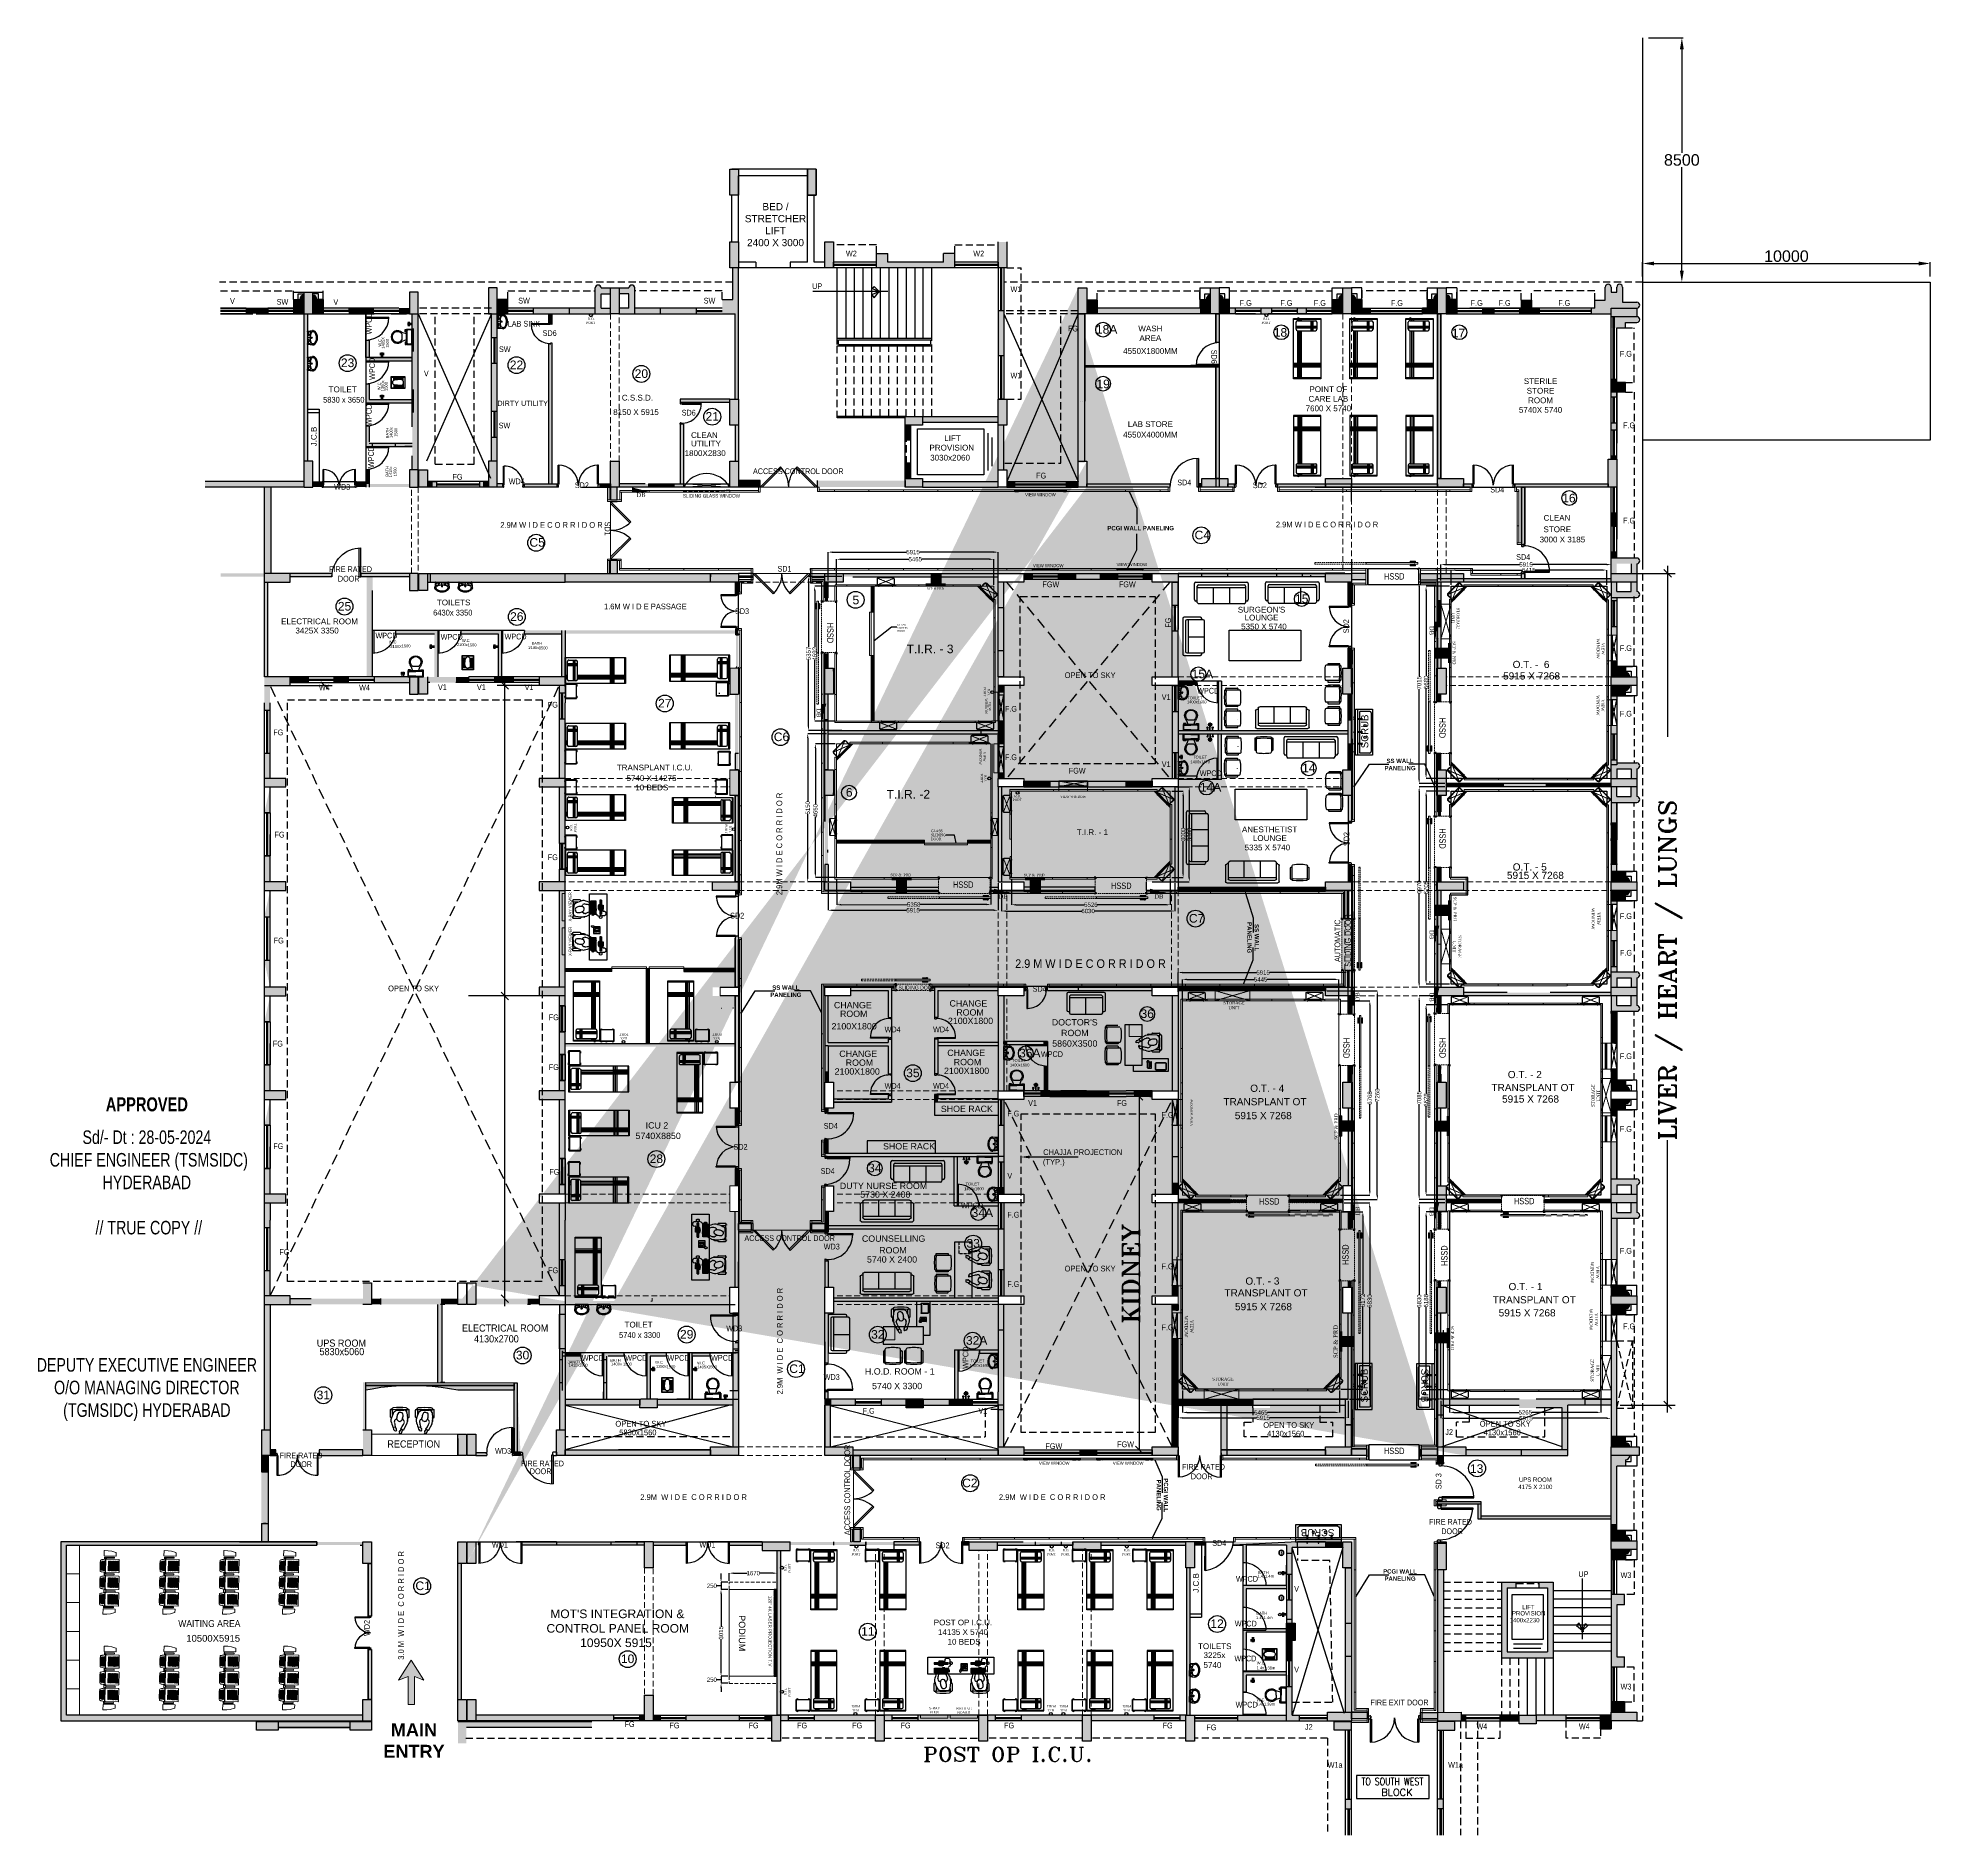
# Model space of a CAD drawing. Extents: x 11034434 to 11724204, y -4674497 to -3911811.
# Drawn here: x 11622055 to 11687874, y -4580427 to -4517903 of the extents above; entities that cross this region are included whole.
import ezdxf
from ezdxf.enums import TextEntityAlignment as Align

# ---------------------------------------------------------------- set-up
doc = ezdxf.new("R2010")
doc.units = 0
doc.header["$MEASUREMENT"] = 0
doc.header["$PDMODE"] = 35
for name, pattern in [('CENTER', [0]), ('DASHED', [0.75, 0.5, -0.25]), ('DASHED2', [0.375, 0.25, -0.125]), ('HIDDEN', [0.375, 0.25, -0.125]), ('HIDDEN2', [0.1875, 0.125, -0.0625])]:
    doc.linetypes.add(name, pattern=pattern)
doc.layers.get('0').update_dxf_attribs({"color": 251, "linetype": 'CONTINUOUS'})
doc.layers.get('Defpoints').update_dxf_attribs({"color": 251, "linetype": 'CONTINUOUS'})
for name, color, linetype, lineweight in [('0.0', 251, 'CONTINUOUS', 0), ('2019.07.15_HOSPITAL FLOOR PLANS$0$AIIMS-Text', 8, 'CONTINUOUS', 9), ('MEDI O2', 3, 'CONTINUOUS', 25), ('OT TEXT', 251, 'CONTINUOUS', 5), ('VENT', 251, 'DASHED', 0), ('WALL PANEL', 7, 'CONTINUOUS', 15)]:
    doc.layers.add(name, color=color, linetype=linetype, lineweight=lineweight)
for name, color, linetype in [('A- MEP Fixture', 8, 'CONTINUOUS'), ('BEAM', 251, 'CONTINUOUS'), ('BLOCK', 251, 'CONTINUOUS'), ('dim ref', 251, 'CONTINUOUS'), ('ELE-MIRROR LIGHT', 251, 'CONTINUOUS'), ('HATCH', 251, 'CONTINUOUS'), ('HS', 251, 'CONTINUOUS'), ('OT SCP', 1, 'CONTINUOUS'), ('OT WALL', 252, 'CONTINUOUS'), ('OT WRITING BOARD', 7, 'CONTINUOUS'), ('PRD', 251, 'CONTINUOUS'), ('RD', 3, 'CONTINUOUS'), ('SECTION', 251, 'CONTINUOUS'), ('STORAGE UNIT', 7, 'CONTINUOUS'), ('Text', 251, 'CONTINUOUS'), ('TOILET DADO', 6, 'CONTINUOUS'), ('Wall', 251, 'CONTINUOUS')]:
    doc.layers.add(name, color=color, linetype=linetype)
doc.styles.add('0_RM-NM', font='arial.ttf')
doc.styles.add('2019.07.15_HOSPITAL FLOOR PLANS$0$Century Gothic', font='GOTHIC.TTF')
doc.styles.add('ARIAL', font='arial.ttf', dxfattribs={"width": 0.75})
doc.styles.add('Arial_3', font='arial.ttf', dxfattribs={"width": 0.8, "height": 245.883234})
doc.styles.add('RD', font='ROMAND')
doc.styles.add('ROMANS', font='arial.ttf')
doc.styles.add('ROMANT', font='romant.shx')
doc.styles.get("Standard").update_dxf_attribs({"font": 'arial.ttf'})
doc.styles.add('style3', font='arialbd.ttf')
doc.dimstyles.new('AC DIM', dxfattribs={"dimtxt": 400, "dimasz": 400, "dimexe": 50, "dimexo": 200, "dimgap": 50, "dimtad": 1, "dimtih": 1, "dimtoh": 1, "dimdec": 0, "dimzin": 12, "dimdsep": 46, "dimtxsty": 'ROMANS', "dimcen": 0, "dimclrd": 6, "dimclrt": 7, "dimadec": 0, "dimazin": 0, "dimtfac": 1, "dimtdec": 0, "dimtix": 1, "dimtofl": 0, "dimtmove": 0, "dimatfit": 3, "dimfxl": 1, "dimtolj": 1, "dimtzin": 12, "dimarcsym": 0})
doc.dimstyles.new('Scale 50', dxfattribs={"dimscale": 0, "dimtxt": 150, "dimasz": 150, "dimexe": 0, "dimexo": 50, "dimgap": 0, "dimtad": 0, "dimtoh": 1, "dimdec": 0, "dimzin": 0, "dimdsep": 46, "dimtxsty": '0_RM-NM', "dimcen": 0, "dimdle": 100, "dimclrd": 204, "dimclre": 212, "dimclrt": 224, "dimadec": 0, "dimazin": 0, "dimtfac": 1, "dimtdec": 0, "dimtofl": 0, "dimtmove": 1, "dimatfit": 3, "dimfxl": 1, "dimtolj": 1, "dimtzin": 0, "dimlwe": -1, "dimarcsym": 0})
pattern_1 = [(45, (42190.75209, -771824.14111), (-0.0883883476483, 0.0883883476483), [])]
pattern_2 = [(45, (348973.33256, 82478.97014), (-0.0883883476483, 0.0883883476483), [])]
pattern_3 = [(45, (784378.75209, -965280.0364), (-0.0883883476483, 0.0883883476483), [])]
pattern_4 = [(45, (345186.7, -783251.17), (-31.81980515, 31.81980515), []), (45, (345207.914, -783251.17), (-31.81980515, 31.81980515), [])]
pattern_5 = [(45, (345187.753, -785264.35), (-31.81980515, 31.81980515), []), (45, (345208.966, -785264.35), (-31.81980515, 31.81980515), [])]
pattern_6 = [(45, (598930.0432, -652742.62672), (-0.0883883476483, 0.0883883476483), [])]

# ---------------------------------------------------------------- blocks, each defined once
blk = doc.blocks.new('sofa 6')
at = {"layer": 'A- MEP Fixture'}
for p, q in [((-1100, 167), (-1100, 834)), ((-1044, 890), (1044, 890)), ((-933, 779), (933, 779)), ((1100, 834), (1100, 167)), ((-989, 111), (-1044, 111)), ((-989, 56), (-989, 723)), ((-989, 667), (989, 667)), ((933, 0), (-933, 0)), ((-334, 667), (-334, 0)), ((334, 667), (334, 0)), ((989, 723), (989, 56)), ((1044, 111), (989, 111))]:
    blk.add_line(p, q, dxfattribs=at)
for centre, start, end in [((-1044, 834), 90, 180), ((-933, 723), 90, 180), ((933, 723), 0, 90), ((1044, 834), 0, 90), ((-1044, 167), 180, 270), ((-933, 56), 180, 270), ((933, 56), 270, 0), ((1044, 167), 270, 0)]:
    blk.add_arc(centre, 55.6, start, end, dxfattribs=at)
blk = doc.blocks.new('*U163')
at = {"layer": '0.0', "lineweight": 0}
for p, q in [((-321, 675), (-318, 702)), ((-321, 648), (-321, 675)), ((-318, 702), (-312, 744)), ((-312, 744), (-307, 773)), ((-307, 773), (-304, 776)), ((-304, 776), (-279, 783)), ((-279, 783), (-265, 787)), ((-265, 787), (-245, 792)), ((-245, 792), (-225, 794)), ((-225, 794), (-198, 798)), ((-198, 798), (-134, 805)), ((-180, 1099), (-183, 929)), ((-180, 1099), (-183, 929)), ((-183, 929), (-181, 924)), ((-183, 929), (-181, 924)), ((-181, 924), (-174, 922)), ((-181, 924), (-174, 922)), ((-175, 1106), (-180, 1099)), ((-175, 1106), (-180, 1099)), ((-170, 1108), (-175, 1106)), ((-170, 1108), (-175, 1106)), ((-174, 922), (229, 914)), ((-174, 922), (-174, 922)), ((-174, 922), (229, 914)), ((-40, 1103), (-170, 1108)), ((-40, 1103), (-170, 1108)), ((-167, 882), (-168, 819)), ((-168, 819), (-134, 823)), ((-152, 882), (-167, 882)), ((-153, 838), (-152, 882)), ((-104, 837), (-153, 838)), ((-151, 665), (-152, 628)), ((-146, 692), (-151, 665)), ((-148, 845), (-147, 882)), ((-148, 845), (-148, 845)), ((176, 839), (-148, 845)), ((-147, 882), (177, 876)), ((-143, 714), (-146, 692)), ((-140, 733), (-143, 714)), ((-137, 753), (-140, 733)), ((-135, 775), (-137, 753)), ((-134, 805), (-135, 775)), ((-134, 823), (-104, 822)), ((-130, 353), (-122, 798)), ((-113, 807), (337, 798)), ((-104, 822), (-104, 837)), ((-104, 822), (-104, 822)), ((85, 1084), (-40, 1103)), ((85, 1084), (-40, 1103)), ((229, 1037), (85, 1084)), ((229, 1037), (85, 1084)), ((177, 876), (176, 839)), ((236, 1032), (229, 1037)), ((236, 1032), (229, 1037)), ((229, 914), (234, 916)), ((229, 914), (234, 916)), ((234, 916), (237, 924)), ((234, 916), (237, 924)), ((239, 1024), (236, 1032)), ((239, 1024), (236, 1032)), ((237, 924), (239, 1024)), ((237, 924), (239, 1024)), ((255, 733), (249, 414)), ((258, 738), (255, 733)), ((260, 738), (258, 738)), ((263, 738), (260, 738)), ((265, 738), (263, 738)), ((264, 414), (270, 731)), ((268, 736), (265, 738)), ((270, 731), (268, 736)), ((295, 733), (289, 413)), ((297, 737), (295, 733)), ((300, 737), (297, 737)), ((302, 737), (300, 737)), ((305, 737), (302, 737)), ((303, 413), (309, 730)), ((307, 735), (305, 737)), ((309, 730), (307, 735)), ((347, 788), (339, 346)), ((-332, 67), (-336, -1)), ((-329, 121), (-332, 67)), ((-323, 166), (-329, 121)), ((-325, 580), (-321, 648)), ((-324, 511), (-325, 580)), ((-322, 457), (-324, 511)), ((-318, 195), (-323, 166)), ((-318, 412), (-322, 457)), ((-314, 383), (-318, 412)), ((-315, 195), (-318, 195)), ((-290, 204), (-315, 197)), ((-315, 197), (-315, 195)), ((-312, 383), (-314, 383)), ((-312, 380), (-312, 383)), ((-287, 372), (-312, 380)), ((-256, 211), (-290, 204)), ((-253, 364), (-287, 372)), ((-209, 220), (-256, 211)), ((-206, 354), (-253, 364)), ((-145, 226), (-209, 220)), ((-143, 345), (-206, 354)), ((-183, 245), (-181, 328)), ((-148, 249), (-183, 244)), ((-181, 328), (-147, 325)), ((-167, 313), (-168, 261)), ((-168, 261), (-118, 260)), ((-117, 312), (-167, 313)), ((-166, -5), (-163, 47)), ((-163, 266), (-162, 306)), ((-163, 266), (-163, 266)), ((162, 260), (-163, 266)), ((-163, 47), (-162, 84)), ((-162, 306), (162, 300)), ((-162, 84), (-157, 113)), ((-157, 113), (-154, 135)), ((-152, 628), (-156, 576)), ((-156, 576), (-156, 576)), ((-156, 576), (-154, 525)), ((-154, 525), (-155, 488)), ((-155, 488), (-150, 458)), ((-154, 135), (-151, 155)), ((-151, 155), (-148, 172)), ((-150, 458), (-148, 436)), ((-148, 436), (-146, 416)), ((-119, 248), (-148, 249)), ((-148, 172), (-145, 197)), ((-147, 325), (-117, 324)), ((-146, 416), (-144, 399)), ((-145, 197), (-145, 226)), ((-144, 399), (-142, 375)), ((-142, 375), (-143, 345)), ((-133, 217), (-141, -227)), ((326, 217), (-124, 226)), ((329, 336), (-122, 345)), ((-118, 260), (-119, 248)), ((-117, 324), (-117, 324)), ((-117, 324), (-117, 312)), ((162, 300), (162, 260)), ((238, -177), (244, 143)), ((244, 143), (247, 147)), ((247, 147), (249, 150)), ((249, 414), (252, 409)), ((249, 150), (252, 150)), ((252, 409), (254, 406)), ((252, 150), (254, 150)), ((259, 142), (253, -175)), ((254, 406), (257, 406)), ((254, 150), (257, 147)), ((257, 406), (259, 406)), ((257, 147), (257, 145)), ((257, 145), (259, 142)), ((259, 406), (262, 409)), ((259, 142), (259, 142)), ((262, 411), (264, 414)), ((262, 409), (262, 411)), ((264, 414), (264, 414)), ((278, -178), (284, 142)), ((284, 142), (286, 147)), ((286, 147), (289, 149)), ((289, 413), (291, 408)), ((289, 149), (291, 149)), ((291, 408), (293, 406)), ((291, 149), (294, 149)), ((298, 142), (292, -175)), ((293, 406), (296, 406)), ((294, 149), (296, 147)), ((296, 406), (298, 406)), ((296, 147), (298, 144)), ((298, 406), (301, 408)), ((298, 144), (298, 142)), ((298, 142), (298, 142)), ((301, 408), (303, 410)), ((303, 413), (303, 413)), ((303, 410), (303, 413)), ((328, -235), (336, 207)), ((-343, -514), (-347, -583)), ((-347, -583), (-346, -651)), ((-346, -651), (-346, -678)), ((-340, -460), (-343, -514)), ((-334, -416), (-340, -460)), ((-336, -1), (-335, -70)), ((-335, -70), (-335, -97)), ((-335, -97), (-333, -124)), ((-329, -386), (-334, -416)), ((-333, -124), (-329, -166)), ((-329, -166), (-325, -196)), ((-326, -386), (-329, -386)), ((-301, -377), (-326, -384)), ((-326, -384), (-326, -386)), ((-325, -196), (-323, -198)), ((-323, -198), (-298, -206)), ((-267, -370), (-301, -377)), ((-298, -206), (-283, -211)), ((-283, -211), (-264, -216)), ((-220, -361), (-267, -370)), ((-264, -216), (-244, -219)), ((-244, -219), (-217, -225)), ((-156, -355), (-220, -361)), ((-217, -225), (-154, -233)), ((-188, -256), (-190, -340)), ((-190, -340), (-156, -336)), ((-154, -260), (-188, -256)), ((-177, -586), (-174, -534)), ((-177, -586), (-177, -586)), ((-176, -637), (-177, -586)), ((-177, -674), (-176, -637)), ((-174, -534), (-173, -497)), ((-173, -497), (-168, -468)), ((-168, -468), (-165, -446)), ((-166, -5), (-166, -5)), ((-165, -56), (-166, -5)), ((-166, -93), (-165, -56)), ((-161, -120), (-166, -93)), ((-165, -446), (-162, -426)), ((-162, -426), (-159, -409)), ((-159, -142), (-161, -120)), ((-157, -162), (-159, -142)), ((-159, -409), (-156, -385)), ((-155, -182), (-157, -162)), ((-156, -336), (-126, -336)), ((-156, -385), (-156, -355)), ((-153, -204), (-155, -182)), ((-154, -233), (-153, -204)), ((-125, -260), (-154, -260)), ((-144, -364), (-152, -809)), ((316, -364), (-135, -356)), ((-133, -236), (318, -245)), ((-126, -336), (-125, -260)), ((-119, -283), (-120, -320)), ((-120, -320), (205, -326)), ((205, -289), (-119, -283)), ((205, -326), (205, -289)), ((227, -758), (233, -439)), ((233, -439), (236, -434)), ((236, -434), (238, -431)), ((241, -182), (238, -177)), ((238, -431), (241, -431)), ((243, -182), (241, -182)), ((241, -431), (243, -431)), ((248, -439), (242, -756)), ((246, -182), (243, -182)), ((243, -431), (246, -434)), ((248, -182), (246, -182)), ((246, -434), (246, -436)), ((246, -436), (248, -439)), ((250, -179), (248, -182)), ((248, -439), (248, -439)), ((253, -175), (250, -179)), ((267, -759), (273, -439)), ((273, -439), (275, -435)), ((275, -435), (278, -432)), ((280, -182), (278, -178)), ((278, -432), (280, -432)), ((282, -183), (280, -182)), ((280, -432), (283, -432)), ((287, -440), (281, -757)), ((285, -183), (282, -183)), ((283, -432), (285, -435)), ((287, -183), (285, -183)), ((285, -435), (287, -437)), ((290, -180), (287, -183)), ((287, -437), (287, -440)), ((287, -440), (287, -440)), ((292, -175), (290, -180)), ((317, -816), (325, -374)), ((-346, -678), (-344, -705)), ((-344, -705), (-340, -747)), ((-340, -747), (-336, -777)), ((-336, -777), (-333, -779)), ((-333, -779), (-309, -787)), ((-309, -787), (-294, -792)), ((-294, -792), (-275, -798)), ((-275, -798), (-255, -801)), ((-255, -801), (-228, -806)), ((-228, -806), (-165, -815)), ((-222, -1098), (-218, -929)), ((-222, -1098), (-218, -929)), ((-217, -1106), (-222, -1098)), ((-217, -1106), (-222, -1098)), ((-218, -929), (-216, -924)), ((-218, -929), (-216, -924)), ((-212, -1108), (-217, -1106)), ((-212, -1108), (-217, -1106)), ((-216, -924), (-208, -922)), ((-216, -924), (-208, -922)), ((-82, -1108), (-212, -1108)), ((-82, -1108), (-212, -1108)), ((-208, -922), (195, -929)), ((-208, -922), (-208, -922)), ((-208, -922), (195, -929)), ((-200, -883), (-199, -819)), ((-186, -883), (-200, -883)), ((-199, -819), (-165, -824)), ((-185, -839), (-186, -883)), ((-136, -840), (-185, -839)), ((-180, -846), (-181, -883)), ((-181, -883), (144, -889)), ((-180, -846), (-180, -846)), ((144, -852), (-180, -846)), ((-172, -701), (-177, -674)), ((-170, -723), (-172, -701)), ((-168, -743), (-170, -723)), ((-166, -763), (-168, -743)), ((-164, -785), (-166, -763)), ((-165, -815), (-164, -785)), ((-165, -824), (-135, -825)), ((-144, -817), (307, -826)), ((-135, -825), (-136, -840)), ((-135, -825), (-135, -825)), ((44, -1094), (-82, -1108)), ((44, -1094), (-82, -1108)), ((190, -1052), (44, -1094)), ((190, -1052), (44, -1094)), ((144, -889), (144, -852)), ((197, -1047), (190, -1052)), ((197, -1047), (190, -1052)), ((195, -929), (199, -932)), ((195, -929), (199, -932)), ((200, -1040), (197, -1047)), ((200, -1040), (197, -1047)), ((199, -932), (202, -939)), ((199, -932), (202, -939)), ((202, -939), (200, -1040)), ((202, -939), (200, -1040)), ((230, -763), (227, -758)), ((232, -763), (230, -763)), ((235, -763), (232, -763)), ((237, -763), (235, -763)), ((239, -761), (237, -763)), ((242, -756), (239, -761)), ((269, -764), (267, -759)), ((271, -764), (269, -764)), ((274, -764), (271, -764)), ((276, -764), (274, -764)), ((279, -761), (276, -764)), ((281, -757), (279, -761))]:
    blk.add_line(p, q, dxfattribs=at)
for points in [[(-293, 434), (-297, 496), (-299, 535), (-298, 579), (-295, 628), (-291, 672), (-288, 719), (-288, 724), (-288, 726), (-290, 724), (-293, 719), (-299, 675), (-302, 631), (-303, 579), (-304, 532), (-302, 491), (-298, 434), (-298, 432), (-296, 429), (-296, 427), (-294, 427), (-293, 429), (-293, 434), (-293, 434)], [(-274, 431), (-278, 493), (-279, 534), (-278, 579), (-277, 628), (-274, 674), (-268, 721), (-268, 728), (-268, 731), (-273, 729), (-273, 724), (-279, 677), (-282, 630), (-286, 579), (-284, 530), (-283, 488), (-279, 431), (-279, 426), (-279, 424), (-276, 424), (-274, 424), (-274, 426), (-274, 431), (-274, 431)], [(-254, 428), (-260, 492), (-262, 532), (-261, 578), (-258, 630), (-254, 677), (-251, 711), (-251, 723), (-248, 731), (-251, 733), (-253, 731), (-256, 728), (-256, 726), (-259, 679), (-265, 633), (-266, 578), (-267, 529), (-265, 488), (-262, 428), (-259, 424), (-259, 421), (-257, 421), (-254, 421), (-254, 423), (-254, 428), (-254, 428)], [(-237, 426), (-241, 490), (-242, 531), (-242, 578), (-241, 630), (-237, 679), (-231, 725), (-231, 733), (-231, 735), (-234, 733), (-236, 730), (-236, 728), (-239, 716), (-242, 681), (-245, 632), (-249, 578), (-247, 527), (-246, 485), (-242, 423), (-242, 421), (-240, 418), (-237, 416), (-237, 418), (-237, 426), (-237, 426)], [(-217, 423), (-221, 489), (-223, 531), (-224, 578), (-221, 629), (-217, 678), (-212, 727), (-212, 735), (-211, 737), (-216, 735), (-216, 732), (-219, 730), (-219, 715), (-222, 681), (-228, 632), (-229, 578), (-230, 526), (-229, 484), (-225, 423), (-222, 418), (-222, 415), (-220, 415), (-218, 415), (-217, 418), (-217, 423), (-217, 423)], [(-200, 420), (-204, 486), (-206, 528), (-205, 577), (-204, 631), (-200, 680), (-194, 729), (-192, 737), (-192, 739), (-194, 739), (-197, 737), (-199, 735), (-199, 732), (-202, 717), (-205, 683), (-208, 634), (-212, 577), (-211, 526), (-209, 482), (-205, 418), (-203, 413), (-200, 410), (-200, 413), (-198, 413), (-200, 420), (-200, 420)], [(-181, 415), (-184, 484), (-186, 528), (-187, 577), (-184, 631), (-181, 683), (-177, 719), (-175, 734), (-175, 741), (-174, 744), (-179, 742), (-179, 739), (-180, 737), (-185, 685), (-189, 634), (-192, 577), (-191, 523), (-189, 479), (-186, 415), (-186, 410), (-186, 407), (-183, 407), (-181, 405), (-181, 407), (-181, 415), (-181, 415)], [(-23, 414), (-17, 731), (-17, 736), (-20, 738), (-22, 739), (-27, 739), (-30, 739), (-30, 734), (-36, 414), (-36, 409), (-33, 407), (-28, 407), (-26, 407), (-24, 409), (-23, 412), (-23, 414), (-23, 414)], [(18, 413), (24, 730), (22, 735), (20, 738), (17, 738), (15, 738), (12, 738), (10, 733), (4, 414), (6, 409), (8, 406), (11, 406), (13, 406), (16, 409), (18, 411), (18, 413), (18, 413)], [(60, 413), (66, 729), (64, 734), (61, 737), (59, 737), (56, 737), (54, 737), (51, 732), (45, 413), (48, 408), (50, 405), (53, 405), (55, 405), (58, 408), (58, 410), (60, 413), (60, 413)], [(99, 412), (105, 729), (103, 734), (103, 736), (98, 736), (96, 736), (93, 736), (93, 731), (87, 412), (87, 407), (89, 405), (92, 405), (97, 405), (97, 407), (99, 409), (99, 412), (99, 412)], [(141, 411), (147, 728), (145, 733), (142, 735), (140, 735), (137, 736), (135, 736), (132, 731), (126, 411), (129, 406), (131, 404), (134, 404), (136, 404), (139, 406), (141, 409), (141, 411), (141, 411)], [(183, 410), (189, 727), (187, 732), (184, 735), (182, 735), (179, 735), (177, 735), (174, 730), (168, 411), (171, 406), (173, 403), (175, 403), (178, 403), (180, 405), (180, 408), (183, 410), (183, 410)], [(222, 410), (228, 726), (226, 731), (223, 734), (221, 734), (219, 734), (216, 734), (214, 729), (208, 410), (210, 405), (212, 402), (215, 402), (217, 402), (220, 405), (222, 407), (222, 410), (222, 410)], [(-299, 143), (-305, 82), (-308, 42), (-309, -2), (-307, -51), (-306, -95), (-304, -142), (-304, -147), (-304, -149), (-307, -147), (-309, -142), (-313, -98), (-315, -53), (-314, -2), (-313, 45), (-310, 87), (-304, 143), (-304, 146), (-301, 148), (-301, 150), (-299, 150), (-299, 148), (-299, 143), (-299, 143)], [(-279, 145), (-285, 84), (-288, 42), (-289, -2), (-290, -51), (-289, -98), (-285, -145), (-285, -152), (-285, -155), (-290, -152), (-290, -147), (-294, -100), (-295, -54), (-297, -2), (-293, 47), (-290, 89), (-284, 145), (-284, 150), (-284, 153), (-281, 152), (-279, 152), (-279, 150), (-279, 145), (-279, 145)], [(-259, 147), (-268, 83), (-271, 44), (-272, -3), (-271, -54), (-269, -101), (-267, -135), (-267, -148), (-265, -155), (-268, -157), (-270, -155), (-272, -152), (-272, -150), (-274, -103), (-278, -56), (-277, -2), (-276, 47), (-273, 88), (-267, 147), (-264, 152), (-264, 155), (-262, 155), (-259, 155), (-259, 152), (-259, 147), (-259, 147)], [(-242, 149), (-248, 86), (-252, 44), (-252, -3), (-253, -54), (-252, -104), (-248, -150), (-248, -158), (-248, -160), (-250, -158), (-253, -155), (-253, -153), (-255, -140), (-257, -106), (-258, -57), (-260, -3), (-256, 49), (-253, 91), (-247, 152), (-247, 154), (-245, 157), (-242, 159), (-242, 157), (-242, 149), (-242, 149)], [(-223, 151), (-229, 85), (-232, 43), (-235, -3), (-234, -55), (-232, -104), (-228, -153), (-228, -161), (-228, -163), (-233, -161), (-233, -158), (-236, -156), (-235, -141), (-237, -106), (-241, -57), (-240, -3), (-239, 48), (-236, 90), (-230, 152), (-227, 156), (-227, 159), (-225, 159), (-222, 159), (-222, 156), (-223, 151), (-223, 151)], [(-205, 154), (-211, 87), (-215, 46), (-216, -4), (-217, -58), (-215, -107), (-211, -156), (-209, -163), (-209, -166), (-211, -166), (-214, -163), (-216, -161), (-216, -158), (-218, -144), (-220, -109), (-222, -60), (-223, -3), (-220, 48), (-216, 92), (-210, 156), (-208, 161), (-205, 163), (-205, 161), (-203, 161), (-205, 154), (-205, 154)], [(-186, 158), (-192, 89), (-195, 45), (-198, -4), (-197, -58), (-195, -110), (-194, -147), (-192, -161), (-192, -169), (-192, -171), (-197, -169), (-197, -166), (-197, -164), (-200, -112), (-202, -60), (-203, -4), (-200, 50), (-197, 94), (-190, 158), (-190, 163), (-190, 166), (-188, 165), (-185, 168), (-185, 165), (-186, 158), (-186, 158)], [(-28, 153), (-34, -164), (-34, -169), (-37, -172), (-39, -172), (-44, -171), (-47, -171), (-47, -167), (-41, 153), (-41, 158), (-38, 160), (-33, 160), (-31, 160), (-28, 158), (-28, 155), (-28, 153), (-28, 153)], [(13, 152), (7, -165), (5, -170), (2, -172), (0, -172), (-3, -172), (-5, -172), (-7, -167), (-1, 152), (1, 157), (4, 159), (6, 159), (9, 159), (11, 157), (13, 154), (13, 152), (13, 152)], [(55, 151), (49, -166), (47, -171), (44, -173), (42, -173), (39, -173), (37, -173), (34, -168), (40, 151), (43, 156), (45, 159), (48, 159), (50, 159), (53, 156), (53, 154), (55, 151), (55, 151)], [(94, 150), (89, -167), (86, -171), (86, -174), (81, -174), (79, -174), (76, -174), (76, -169), (82, 151), (82, 155), (85, 158), (87, 158), (92, 158), (92, 155), (95, 153), (94, 150), (94, 150)], [(136, 150), (130, -167), (128, -172), (125, -175), (123, -175), (120, -175), (118, -175), (115, -170), (122, 150), (124, 155), (127, 157), (129, 157), (131, 157), (134, 154), (136, 152), (136, 150), (136, 150)], [(178, 149), (172, -168), (169, -173), (167, -175), (165, -175), (162, -175), (160, -175), (157, -170), (163, 149), (166, 154), (168, 156), (171, 156), (173, 156), (176, 154), (176, 151), (178, 149), (178, 149)], [(217, 148), (211, -169), (209, -174), (206, -176), (204, -176), (201, -176), (199, -176), (197, -171), (203, 148), (205, 153), (208, 156), (210, 156), (213, 155), (215, 153), (217, 150), (217, 148), (217, 148)], [(-310, -438), (-316, -500), (-319, -539), (-320, -583), (-318, -632), (-317, -676), (-315, -723), (-315, -728), (-315, -731), (-318, -728), (-320, -723), (-324, -679), (-326, -635), (-325, -583), (-324, -536), (-321, -495), (-315, -438), (-315, -436), (-312, -433), (-312, -431), (-310, -431), (-310, -433), (-310, -438), (-310, -438)], [(-290, -436), (-296, -497), (-299, -539), (-300, -583), (-301, -633), (-300, -679), (-296, -726), (-296, -733), (-296, -736), (-301, -733), (-301, -728), (-305, -682), (-306, -635), (-308, -583), (-304, -534), (-301, -492), (-295, -436), (-295, -431), (-295, -429), (-292, -429), (-290, -429), (-290, -431), (-290, -436), (-290, -436)], [(-270, -434), (-279, -498), (-282, -537), (-283, -584), (-282, -635), (-280, -682), (-278, -717), (-278, -729), (-276, -736), (-279, -739), (-281, -736), (-283, -734), (-283, -731), (-285, -684), (-289, -638), (-288, -584), (-287, -535), (-284, -493), (-278, -434), (-275, -429), (-275, -427), (-273, -427), (-270, -427), (-270, -429), (-270, -434), (-270, -434)], [(-253, -432), (-259, -496), (-263, -537), (-263, -584), (-264, -636), (-263, -685), (-259, -732), (-259, -739), (-259, -741), (-261, -739), (-264, -736), (-264, -734), (-266, -722), (-268, -687), (-269, -638), (-271, -584), (-267, -532), (-264, -491), (-258, -429), (-258, -427), (-256, -425), (-253, -422), (-253, -425), (-253, -432), (-253, -432)], [(-233, -430), (-240, -496), (-243, -538), (-246, -584), (-245, -636), (-243, -685), (-239, -734), (-239, -742), (-239, -744), (-244, -742), (-244, -739), (-247, -737), (-246, -722), (-248, -688), (-252, -638), (-251, -584), (-250, -533), (-247, -491), (-241, -430), (-238, -425), (-238, -422), (-236, -422), (-233, -422), (-233, -425), (-233, -430), (-233, -430)], [(-216, -428), (-222, -494), (-226, -536), (-227, -585), (-228, -639), (-226, -688), (-222, -737), (-220, -745), (-220, -747), (-222, -747), (-225, -745), (-227, -742), (-227, -740), (-229, -725), (-231, -690), (-233, -641), (-234, -585), (-231, -533), (-227, -489), (-221, -425), (-219, -420), (-216, -418), (-216, -420), (-214, -420), (-216, -428), (-216, -428)], [(-196, -423), (-203, -492), (-206, -536), (-209, -585), (-208, -639), (-206, -691), (-205, -728), (-203, -743), (-203, -750), (-203, -752), (-208, -750), (-208, -747), (-207, -745), (-211, -693), (-213, -642), (-214, -585), (-211, -531), (-208, -487), (-201, -423), (-201, -418), (-201, -416), (-199, -416), (-196, -413), (-196, -416), (-196, -423), (-196, -423)], [(-39, -429), (-45, -746), (-45, -750), (-48, -753), (-50, -753), (-55, -753), (-58, -753), (-58, -748), (-52, -428), (-52, -423), (-49, -421), (-44, -421), (-42, -421), (-39, -424), (-39, -426), (-39, -429), (-39, -429)], [(2, -429), (-4, -746), (-6, -751), (-9, -754), (-11, -754), (-13, -753), (-16, -753), (-18, -748), (-12, -429), (-10, -424), (-7, -422), (-5, -422), (-2, -422), (0, -424), (2, -427), (2, -429), (2, -429)], [(44, -430), (38, -747), (36, -752), (33, -754), (31, -754), (28, -754), (26, -754), (23, -749), (29, -430), (32, -425), (35, -423), (37, -423), (39, -423), (42, -425), (42, -428), (44, -430), (44, -430)], [(84, -431), (78, -748), (75, -753), (75, -755), (70, -755), (68, -755), (65, -755), (65, -750), (71, -431), (71, -426), (74, -423), (76, -423), (81, -423), (81, -426), (84, -428), (84, -431), (84, -431)], [(125, -432), (119, -749), (117, -753), (114, -756), (112, -756), (109, -756), (107, -756), (105, -751), (111, -431), (113, -427), (116, -424), (118, -424), (121, -424), (123, -427), (125, -429), (125, -432), (125, -432)], [(167, -432), (161, -749), (159, -754), (156, -757), (154, -757), (151, -757), (149, -757), (146, -752), (152, -432), (155, -427), (157, -425), (160, -425), (162, -425), (165, -428), (165, -430), (167, -432), (167, -432)], [(206, -433), (200, -750), (198, -755), (195, -757), (193, -757), (190, -757), (188, -757), (186, -752), (192, -433), (194, -428), (197, -426), (199, -426), (202, -426), (204, -428), (206, -431), (206, -433), (206, -433)]]:
    blk.add_lwpolyline(points, dxfattribs=at)
for centre, radius, start, end in [((-113, 798), 8.59, 88.91908, 178.91908), ((337, 788), 9.69, 358.91908, 88.91908), ((-124, 217), 8.59, 88.91908, 178.91908), ((-122, 353), 8.59, 178.91908, 268.91908), ((326, 208), 9.69, 358.91908, 88.91908), ((329, 346), 9.69, 268.91908, 358.91908), ((-135, -364), 8.59, 88.91908, 178.91908), ((-133, -228), 8.59, 178.91908, 268.91908), ((315, -374), 9.69, 358.91908, 88.91908), ((318, -235), 9.69, 268.91908, 358.91908), ((-144, -809), 8.59, 178.91908, 268.91908), ((307, -816), 9.69, 268.91908, 358.91908)]:
    blk.add_arc(centre, radius, start, end, dxfattribs=at)
blk = doc.blocks.new('*U164')
at = {"layer": '0.0', "ltscale": 500}
blk.add_line((225, 0), (-225, 0), dxfattribs=at)
blk = doc.blocks.new('*U165')
at = {"layer": '0.0', "color": 0, "linetype": 'ByBlock', "lineweight": -2}
for p in [(0, 0), (0, -1000), (0, -2000), (0, -3000), (0, -4000)]:
    blk.add_blockref('*U164', p, dxfattribs=at)
blk = doc.blocks.new('A$C4C3A21FC')
at = {"color": 177, "ltscale": 15, "true_color": 0x293189}
for p, q in [((0, 0), (0, 60)), ((0, 60), (60, 60)), ((60, 50), (10, 50)), ((10, 50), (10, 0)), ((60, 60), (60, 50)), ((10, 0), (0, 0))]:
    blk.add_line(p, q, dxfattribs=at)
blk = doc.blocks.new('A$C067107AD')
at = {"color": 21, "linetype": 'DASHED', "lineweight": 20, "ltscale": 100}
blk.add_lwpolyline([(-1791, -54), (-1791, 0), (-3580, 0), (-3580, -54)], close=True, dxfattribs=at)
at = {"color": 14, "lineweight": 20}
blk.add_lwpolyline([(0, -54), (-1791, -54), (-1791, 0), (0, 0), (0, -54)], dxfattribs=at)
for points in [[(-79, 51), (-267, 51), (-267, 32), (-79, 32)], [(-106, 56), (-127, 56), (-127, -1), (-106, -1)], [(-79, -105), (-267, -105), (-267, -86), (-79, -86)], [(-106, -110), (-127, -110), (-127, -53), (-106, -53)]]:
    blk.add_lwpolyline(points, close=True, dxfattribs=at)
blk = doc.blocks.new('A$C2EC22F09')
at = {"lineweight": 15, "ltscale": 5}
h = blk.add_hatch(color=251, dxfattribs=at)
h.dxf.hatch_style = 1
h.paths.add_polyline_path([(150, 300), (0, 300), (0, -300)])
at = {"color": 7, "lineweight": 15, "ltscale": 5}
blk.add_line((0, -300), (150, 300), dxfattribs=at)
at = {"color": 7, "lineweight": 15, "ltscale": 5, "const_width": 2.42}
blk.add_lwpolyline([(0, -300), (0, 300), (150, 300), (150, -300), (0, -300)], dxfattribs=at)
at = {"layer": 'OT TEXT', "color": 117, "lineweight": 5, "insert": (-100, -9), "char_height": 150, "attachment_point": 5, "rotation": 270}
blk.add_mtext('{\\fTimes New Roman|b0|i0|c0|p18;\\C5;DB}', dxfattribs=at)
blk = doc.blocks.new('scr1')
at = {"color": 4}
for p, q in [((18869, 147658), (18869, 148251)), ((18869, 148251), (20469, 148251)), ((18869, 148175), (20469, 148175)), ((18869, 148174), (20469, 148174)), ((18945, 148097), (20392, 148097)), ((18945, 147760), (18945, 148097)), ((19256, 148251), (19256, 148299)), ((19256, 148299), (19281, 148299)), ((19256, 148027), (19256, 148173)), ((19256, 148027), (19256, 148173)), ((19281, 148299), (19281, 148251)), ((19281, 148027), (19281, 148173)), ((19281, 148027), (19281, 148173)), ((19656, 148251), (19656, 148299)), ((19656, 148299), (19681, 148299)), ((19656, 148027), (19656, 148174)), ((19656, 148027), (19656, 148174)), ((19681, 148299), (19681, 148251)), ((19681, 148027), (19681, 148174)), ((19681, 148027), (19681, 148174)), ((20108, 148251), (20108, 148299)), ((20108, 148299), (20133, 148299)), ((20108, 148027), (20108, 148174)), ((20108, 148027), (20108, 148174)), ((20133, 148299), (20133, 148251)), ((20133, 148027), (20133, 148174)), ((20133, 148027), (20133, 148174)), ((20392, 147760), (20392, 148097)), ((20392, 147757), (20392, 148097)), ((20469, 148251), (20469, 147658)), ((20469, 147658), (18869, 147658)), ((20343, 147709), (18996, 147709))]:
    blk.add_line(p, q, dxfattribs=at)
for centre in [(19488, 147920), (19902, 147920)]:
    blk.add_circle(centre, 38.9, dxfattribs=at)
for centre, radius, start, end in [((18996, 147760), 50.8, 180, 270), ((19268, 148027), 12.7, 180.00002, 359.99998), ((19268, 148027), 12.7, 180.00002, 359.99998), ((19669, 148027), 12.7, 180.00002, 359.99998), ((19669, 148027), 12.7, 180.00002, 359.99998), ((20120, 148027), 12.7, 180.00002, 359.99998), ((20120, 148027), 12.7, 180.00002, 359.99998), ((20342, 147760), 50.8, 270, 0)]:
    blk.add_arc(centre, radius, start, end, dxfattribs=at)
blk = doc.blocks.new('A$C44DA1885')
at = {"color": 14, "lineweight": 9, "elevation": 1103}
blk.add_lwpolyline([(0, 56), (1500, 56), (1500, 110), (0, 110), (0, 56)], dxfattribs=at)
for points in [[(79, 161), (267, 161), (267, 142), (79, 142)], [(79, 5), (267, 5), (267, 24), (79, 24)], [(106, 166), (127, 166), (127, 109), (106, 109)], [(106, 0), (127, 0), (127, 57), (106, 57)]]:
    blk.add_lwpolyline(points, close=True, dxfattribs=at)
at = {"color": 21, "linetype": 'DASHED2', "lineweight": 5, "ltscale": 0.1, "elevation": 1103}
blk.add_lwpolyline([(1500, 56), (1500, 110), (3000, 110), (3000, 56)], close=True, dxfattribs=at)
blk = doc.blocks.new('A$C746E60D0')
at = {"lineweight": 15, "ltscale": 200}
h = blk.add_hatch(dxfattribs=at)
h.set_pattern_fill('ANSI37', color=251, scale=100, angle=540, style=0)
h.set_pattern_definition([(225, (40761.635, 430672.29), (8.83883476, -8.83883476), []), (315, (40761.635, 430672.29), (8.83883476, 8.83883476), [])])
h.paths.add_polyline_path([(0, 225), (-50, 225), (-50, -225), (0, -225)])
at = {"layer": 'RD', "color": 123, "lineweight": 15}
for p, q in [((-50, -300), (-50, 300)), ((5, 230), (-50, 230)), ((10, 225), (-50, 225)), ((10, 250), (0, 250)), ((0, 245), (0, 250)), ((5, 245), (0, 245)), ((0, -225), (0, 225)), ((5, 245), (5, 230)), ((10, 250), (10, 225)), ((10, -225), (-50, -225)), ((5, -230), (-50, -230)), ((5, -245), (0, -245)), ((0, -250), (0, -245)), ((10, -250), (0, -250)), ((5, -245), (5, -230)), ((10, -250), (10, -225))]:
    blk.add_line(p, q, dxfattribs=at)
for points in [[(-50, 300), (-250, 300, 0.414214), (-300, 250), (-300, -250, 0.414214), (-250, -300), (-50, -300)], [(-50, 290), (-240, 290, 0.414214), (-290, 240), (-290, -240, 0.414214), (-240, -290), (-50, -290)]]:
    blk.add_lwpolyline(points, format="xyb", dxfattribs=at)
at = {"layer": 'VENT', "linetype": 'DASHED2', "lineweight": 15}
for p, q in [((-275, -275), (-50, 290)), ((-275, 275), (-50, -290))]:
    blk.add_line(p, q, dxfattribs=at)
blk = doc.blocks.new('A$C3EFD70D2')
at = {"layer": 'WALL PANEL', "color": 150, "lineweight": 15}
blk.add_lwpolyline([(-354, 0), (354, 0), (354, 40), (-354, 40)], close=True, dxfattribs=at)
at = {"layer": 'OT WALL', "xscale": -1.000266620452229, "yscale": 1.000266620452229, "zscale": 1.000266620452229, "rotation": 90.00000000008568}
blk.add_blockref('A$C746E60D0', (1, 0), dxfattribs=at)
blk = doc.blocks.new('A$C20405F23')
at = {"layer": 'STORAGE UNIT', "color": 252, "linetype": 'HIDDEN2', "lineweight": 15, "ltscale": 10}
for p, q in [((1200, 350), (0, 0)), ((0, 350), (1200, 0))]:
    blk.add_line(p, q, dxfattribs=at)
at = {"layer": 'STORAGE UNIT', "color": 0, "lineweight": 15, "ltscale": 30}
blk.add_lwpolyline([(0, 350), (1200, 350), (1200, 0), (0, 0)], close=True, dxfattribs=at)
blk = doc.blocks.new('*D374')
at = {"color": 212, "ltscale": 500, "transparency": 16777216}
for p, q in [((11671109, -4558745), (11670340, -4558745)), ((11671109, -4564932), (11670340, -4564932))]:
    blk.add_line(p, q, dxfattribs=at)
at = {"color": 204, "lineweight": -2, "ltscale": 500, "transparency": 16777216}
for p, q in [((11670340, -4558895), (11670340, -4561614)), ((11670340, -4564782), (11670340, -4562063))]:
    blk.add_line(p, q, dxfattribs=at)
at = {"color": 204, "ltscale": 500, "transparency": 16777216}
for points in [[(11670315, -4558895), (11670365, -4558895), (11670340, -4558745)], [(11670315, -4564782), (11670365, -4564782), (11670340, -4564932)]]:
    blk.add_solid(points, dxfattribs=at)
at = {"layer": 'Defpoints', "color": 0, "ltscale": 500, "transparency": 16777216}
for p in [(11671159, -4558745), (11670340, -4564932), (11671159, -4564932)]:
    blk.add_point(p, dxfattribs=at)
at = {"color": 224, "ltscale": 500, "transparency": 16777216, "insert": (11670340, -4561838), "char_height": 150, "attachment_point": 5, "rotation": 90, "style": '0_RM-NM'}
blk.add_mtext('\\A1;6188', dxfattribs=at)
blk = doc.blocks.new('*D375')
at = {"color": 212, "ltscale": 500, "transparency": 16777216}
for p, q in [((11670994, -4558433), (11670101, -4558433)), ((11670809, -4565263), (11670101, -4565263))]:
    blk.add_line(p, q, dxfattribs=at)
at = {"color": 204, "lineweight": -2, "ltscale": 500, "transparency": 16777216}
for p, q in [((11670101, -4558583), (11670101, -4561624)), ((11670101, -4565113), (11670101, -4562072))]:
    blk.add_line(p, q, dxfattribs=at)
at = {"color": 204, "ltscale": 500, "transparency": 16777216}
for points in [[(11670076, -4558583), (11670126, -4558583), (11670101, -4558433)], [(11670076, -4565113), (11670126, -4565113), (11670101, -4565263)]]:
    blk.add_solid(points, dxfattribs=at)
at = {"layer": 'Defpoints', "color": 0, "ltscale": 500, "transparency": 16777216}
for p in [(11671044, -4558433), (11670101, -4565263), (11670859, -4565263)]:
    blk.add_point(p, dxfattribs=at)
at = {"color": 224, "ltscale": 500, "transparency": 16777216, "insert": (11670101, -4561848), "char_height": 150, "attachment_point": 5, "rotation": 90, "style": '0_RM-NM'}
blk.add_mtext('\\A1;6830', dxfattribs=at)
blk = doc.blocks.new('*D376')
at = {"color": 212, "ltscale": 500, "transparency": 16777216}
for p, q in [((11671159, -4564958), (11671159, -4565719)), ((11676424, -4564969), (11676424, -4565719))]:
    blk.add_line(p, q, dxfattribs=at)
at = {"color": 204, "lineweight": -2, "ltscale": 500, "transparency": 16777216}
for p, q in [((11671309, -4565719), (11673567, -4565719)), ((11676274, -4565719), (11674016, -4565719))]:
    blk.add_line(p, q, dxfattribs=at)
at = {"color": 204, "ltscale": 500, "transparency": 16777216}
for points in [[(11671309, -4565694), (11671309, -4565744), (11671159, -4565719)], [(11676274, -4565694), (11676274, -4565744), (11676424, -4565719)]]:
    blk.add_solid(points, dxfattribs=at)
at = {"layer": 'Defpoints', "color": 0, "ltscale": 500, "transparency": 16777216}
for p in [(11671159, -4564908), (11676424, -4564919), (11676424, -4565719)]:
    blk.add_point(p, dxfattribs=at)
at = {"color": 224, "ltscale": 500, "transparency": 16777216, "insert": (11673792, -4565719), "char_height": 150, "attachment_point": 5, "style": '0_RM-NM'}
blk.add_mtext('\\A1;5265', dxfattribs=at)
blk = doc.blocks.new('*D377')
at = {"color": 212, "ltscale": 500, "transparency": 16777216}
for p, q in [((11670859, -4565313), (11670859, -4565926)), ((11676774, -4565313), (11676774, -4565926))]:
    blk.add_line(p, q, dxfattribs=at)
at = {"color": 204, "lineweight": -2, "ltscale": 500, "transparency": 16777216}
for p, q in [((11671009, -4565926), (11673592, -4565926)), ((11676624, -4565926), (11674041, -4565926))]:
    blk.add_line(p, q, dxfattribs=at)
at = {"color": 204, "ltscale": 500, "transparency": 16777216}
for points in [[(11671009, -4565901), (11671009, -4565951), (11670859, -4565926)], [(11676624, -4565901), (11676624, -4565951), (11676774, -4565926)]]:
    blk.add_solid(points, dxfattribs=at)
at = {"layer": 'Defpoints', "color": 0, "ltscale": 500, "transparency": 16777216}
for p in [(11670859, -4565263), (11676774, -4565263), (11670859, -4565926)]:
    blk.add_point(p, dxfattribs=at)
at = {"color": 224, "ltscale": 500, "transparency": 16777216, "insert": (11673817, -4565926), "char_height": 150, "attachment_point": 5, "style": '0_RM-NM'}
blk.add_mtext('\\A1;5915', dxfattribs=at)
blk = doc.blocks.new('A$C42650223')
at = {"layer": 'WALL PANEL', "color": 150, "lineweight": 15}
blk.add_lwpolyline([(283, 226), (283, 283), (-283, -283), (-226, -283), (283, 226)], dxfattribs=at)
at = {"layer": 'OT WALL', "xscale": 0.9998750156232056, "yscale": 0.9998750156232056, "zscale": 0.9998750156232056, "rotation": 134.9999999999999}
blk.add_blockref('A$C746E60D0', (0, 0), dxfattribs=at)
blk = doc.blocks.new('*D378')
at = {"color": 212, "ltscale": 500, "transparency": 16777216}
for p, q in [((11667359, -4551400), (11668385, -4551400)), ((11667359, -4558168), (11668385, -4558168))]:
    blk.add_line(p, q, dxfattribs=at)
at = {"color": 204, "lineweight": -2, "ltscale": 500, "transparency": 16777216}
for p, q in [((11668385, -4551550), (11668385, -4554559)), ((11668385, -4558018), (11668385, -4555008))]:
    blk.add_line(p, q, dxfattribs=at)
at = {"color": 204, "ltscale": 500, "transparency": 16777216}
for points in [[(11668360, -4551550), (11668410, -4551550), (11668385, -4551400)], [(11668360, -4558018), (11668410, -4558018), (11668385, -4558168)]]:
    blk.add_solid(points, dxfattribs=at)
at = {"layer": 'Defpoints', "color": 0, "ltscale": 500, "transparency": 16777216}
for p in [(11667309, -4551400), (11668385, -4551400), (11667309, -4558168)]:
    blk.add_point(p, dxfattribs=at)
at = {"color": 224, "ltscale": 500, "transparency": 16777216, "insert": (11668385, -4554784), "char_height": 150, "attachment_point": 5, "rotation": 90, "style": '0_RM-NM'}
blk.add_mtext('\\A1;6768', dxfattribs=at)
blk = doc.blocks.new('*D379')
at = {"color": 212, "ltscale": 500, "transparency": 16777216}
for p, q in [((11666894, -4551050), (11668645, -4551050)), ((11667494, -4558318), (11668645, -4558318))]:
    blk.add_line(p, q, dxfattribs=at)
at = {"color": 204, "lineweight": -2, "ltscale": 500, "transparency": 16777216}
for p, q in [((11668645, -4551200), (11668645, -4554460)), ((11668645, -4558168), (11668645, -4554907))]:
    blk.add_line(p, q, dxfattribs=at)
at = {"color": 204, "ltscale": 500, "transparency": 16777216}
for points in [[(11668620, -4551200), (11668670, -4551200), (11668645, -4551050)], [(11668620, -4558168), (11668670, -4558168), (11668645, -4558318)]]:
    blk.add_solid(points, dxfattribs=at)
at = {"layer": 'Defpoints', "color": 0, "ltscale": 500, "transparency": 16777216}
for p in [(11666844, -4551050), (11668645, -4551050), (11667444, -4558318)]:
    blk.add_point(p, dxfattribs=at)
at = {"color": 224, "ltscale": 500, "transparency": 16777216, "insert": (11668645, -4554684), "char_height": 150, "attachment_point": 5, "rotation": 90, "style": '0_RM-NM'}
blk.add_mtext('\\A1;7268', dxfattribs=at)
blk = doc.blocks.new('*D380')
at = {"color": 212, "ltscale": 500, "transparency": 16777216}
for p, q in [((11661864, -4551350), (11661864, -4550657)), ((11667309, -4551350), (11667309, -4550657))]:
    blk.add_line(p, q, dxfattribs=at)
at = {"color": 204, "lineweight": -2, "ltscale": 500, "transparency": 16777216}
for p, q in [((11662014, -4550657), (11664362, -4550657)), ((11667159, -4550657), (11664811, -4550657))]:
    blk.add_line(p, q, dxfattribs=at)
at = {"color": 204, "ltscale": 500, "transparency": 16777216}
for points in [[(11662014, -4550632), (11662014, -4550682), (11661864, -4550657)], [(11667159, -4550632), (11667159, -4550682), (11667309, -4550657)]]:
    blk.add_solid(points, dxfattribs=at)
at = {"layer": 'Defpoints', "color": 0, "ltscale": 500, "transparency": 16777216}
for p in [(11667309, -4550657), (11661864, -4551400), (11667309, -4551400)]:
    blk.add_point(p, dxfattribs=at)
at = {"color": 224, "ltscale": 500, "transparency": 16777216, "insert": (11664587, -4550657), "char_height": 150, "attachment_point": 5, "style": '0_RM-NM'}
blk.add_mtext('\\A1;5445', dxfattribs=at)
blk = doc.blocks.new('*D381')
at = {"color": 212, "ltscale": 500, "transparency": 16777216}
for p, q in [((11661714, -4551091), (11661714, -4550417)), ((11667629, -4551261), (11667629, -4550417))]:
    blk.add_line(p, q, dxfattribs=at)
at = {"color": 204, "lineweight": -2, "ltscale": 500, "transparency": 16777216}
for p, q in [((11661864, -4550417), (11664447, -4550417)), ((11667479, -4550417), (11664896, -4550417))]:
    blk.add_line(p, q, dxfattribs=at)
at = {"color": 204, "ltscale": 500, "transparency": 16777216}
for points in [[(11661864, -4550392), (11661864, -4550442), (11661714, -4550417)], [(11667479, -4550392), (11667479, -4550442), (11667629, -4550417)]]:
    blk.add_solid(points, dxfattribs=at)
at = {"layer": 'Defpoints', "color": 0, "ltscale": 500, "transparency": 16777216}
for p in [(11667629, -4550417), (11661714, -4551141), (11667629, -4551311)]:
    blk.add_point(p, dxfattribs=at)
at = {"color": 224, "ltscale": 500, "transparency": 16777216, "insert": (11664672, -4550417), "char_height": 150, "attachment_point": 5, "style": '0_RM-NM'}
blk.add_mtext('\\A1;5915', dxfattribs=at)
blk = doc.blocks.new('*D382')
at = {"color": 212, "ltscale": 500, "transparency": 16777216}
for p, q in [((11671159, -4544113), (11670340, -4544113)), ((11671159, -4550818), (11670340, -4550818))]:
    blk.add_line(p, q, dxfattribs=at)
at = {"color": 204, "lineweight": -2, "ltscale": 500, "transparency": 16777216}
for p, q in [((11670340, -4544263), (11670340, -4547241)), ((11670340, -4550668), (11670340, -4547690))]:
    blk.add_line(p, q, dxfattribs=at)
at = {"color": 204, "ltscale": 500, "transparency": 16777216}
for points in [[(11670315, -4544263), (11670365, -4544263), (11670340, -4544113)], [(11670315, -4550668), (11670365, -4550668), (11670340, -4550818)]]:
    blk.add_solid(points, dxfattribs=at)
at = {"layer": 'Defpoints', "color": 0, "ltscale": 500, "transparency": 16777216}
for p in [(11670340, -4544113), (11671209, -4544113), (11671209, -4550818)]:
    blk.add_point(p, dxfattribs=at)
at = {"color": 224, "ltscale": 500, "transparency": 16777216, "insert": (11670340, -4547465), "char_height": 150, "attachment_point": 5, "rotation": 90, "style": '0_RM-NM'}
blk.add_mtext('\\A1;6705', dxfattribs=at)
blk = doc.blocks.new('*D383')
at = {"color": 212, "ltscale": 500, "transparency": 16777216}
for p, q in [((11670994, -4543963), (11670101, -4543963)), ((11670809, -4550933), (11670101, -4550933))]:
    blk.add_line(p, q, dxfattribs=at)
at = {"color": 204, "lineweight": -2, "ltscale": 500, "transparency": 16777216}
for p, q in [((11670101, -4544113), (11670101, -4547224)), ((11670101, -4550783), (11670101, -4547672))]:
    blk.add_line(p, q, dxfattribs=at)
at = {"color": 204, "ltscale": 500, "transparency": 16777216}
for points in [[(11670076, -4544113), (11670126, -4544113), (11670101, -4543963)], [(11670076, -4550783), (11670126, -4550783), (11670101, -4550933)]]:
    blk.add_solid(points, dxfattribs=at)
at = {"layer": 'Defpoints', "color": 0, "ltscale": 500, "transparency": 16777216}
for p in [(11671044, -4543963), (11670101, -4550933), (11670859, -4550933)]:
    blk.add_point(p, dxfattribs=at)
at = {"color": 224, "ltscale": 500, "transparency": 16777216, "insert": (11670101, -4547448), "char_height": 150, "attachment_point": 5, "rotation": 90, "style": '0_RM-NM'}
blk.add_mtext('\\A1;6970', dxfattribs=at)
blk = doc.blocks.new('*D390')
at = {"color": 212, "ltscale": 500, "transparency": 16777216}
for p, q in [((11671159, -4536983), (11670340, -4536983)), ((11671159, -4543663), (11670340, -4543663))]:
    blk.add_line(p, q, dxfattribs=at)
at = {"color": 204, "lineweight": -2, "ltscale": 500, "transparency": 16777216}
for p, q in [((11670340, -4537133), (11670340, -4540099)), ((11670340, -4543513), (11670340, -4540547))]:
    blk.add_line(p, q, dxfattribs=at)
at = {"color": 204, "ltscale": 500, "transparency": 16777216}
for points in [[(11670315, -4537133), (11670365, -4537133), (11670340, -4536983)], [(11670315, -4543513), (11670365, -4543513), (11670340, -4543663)]]:
    blk.add_solid(points, dxfattribs=at)
at = {"layer": 'Defpoints', "color": 0, "ltscale": 500, "transparency": 16777216}
for p in [(11670340, -4536983), (11671209, -4536983), (11671209, -4543663)]:
    blk.add_point(p, dxfattribs=at)
at = {"color": 224, "ltscale": 500, "transparency": 16777216, "insert": (11670340, -4540323), "char_height": 150, "attachment_point": 5, "rotation": 90, "style": '0_RM-NM'}
blk.add_mtext('\\A1;6680', dxfattribs=at)
blk = doc.blocks.new('*D391')
at = {"color": 212, "ltscale": 500, "transparency": 16777216}
for p, q in [((11671093, -4536833), (11670101, -4536833)), ((11670994, -4543848), (11670101, -4543848))]:
    blk.add_line(p, q, dxfattribs=at)
at = {"color": 204, "lineweight": -2, "ltscale": 500, "transparency": 16777216}
for p, q in [((11670101, -4536983), (11670101, -4540117)), ((11670101, -4543698), (11670101, -4540564))]:
    blk.add_line(p, q, dxfattribs=at)
at = {"color": 204, "ltscale": 500, "transparency": 16777216}
for points in [[(11670076, -4536983), (11670126, -4536983), (11670101, -4536833)], [(11670076, -4543698), (11670126, -4543698), (11670101, -4543848)]]:
    blk.add_solid(points, dxfattribs=at)
at = {"layer": 'Defpoints', "color": 0, "ltscale": 500, "transparency": 16777216}
for p in [(11670101, -4536833), (11671143, -4536833), (11671044, -4543848)]:
    blk.add_point(p, dxfattribs=at)
at = {"color": 224, "ltscale": 500, "transparency": 16777216, "insert": (11670101, -4540340), "char_height": 150, "attachment_point": 5, "rotation": 90, "style": '0_RM-NM'}
blk.add_mtext('\\A1;7015', dxfattribs=at)
blk = doc.blocks.new('*D392')
at = {"color": 212, "ltscale": 500, "transparency": 16777216}
for p, q in [((11671209, -4536933), (11671209, -4536418)), ((11676624, -4536933), (11676624, -4536418))]:
    blk.add_line(p, q, dxfattribs=at)
at = {"color": 204, "lineweight": -2, "ltscale": 500, "transparency": 16777216}
for p, q in [((11671359, -4536418), (11673692, -4536418)), ((11676474, -4536418), (11674141, -4536418))]:
    blk.add_line(p, q, dxfattribs=at)
at = {"color": 204, "ltscale": 500, "transparency": 16777216}
for points in [[(11671359, -4536393), (11671359, -4536443), (11671209, -4536418)], [(11676474, -4536393), (11676474, -4536443), (11676624, -4536418)]]:
    blk.add_solid(points, dxfattribs=at)
at = {"layer": 'Defpoints', "color": 0, "ltscale": 500, "transparency": 16777216}
for p in [(11676624, -4536418), (11671209, -4536983), (11676624, -4536983)]:
    blk.add_point(p, dxfattribs=at)
at = {"color": 224, "ltscale": 500, "transparency": 16777216, "insert": (11673917, -4536418), "char_height": 150, "attachment_point": 5, "style": '0_RM-NM'}
blk.add_mtext('\\A1;5415', dxfattribs=at)
blk = doc.blocks.new('*D393')
at = {"color": 212, "ltscale": 500, "transparency": 16777216}
for p, q in [((11670859, -4536783), (11670859, -4536227)), ((11676774, -4536783), (11676774, -4536227))]:
    blk.add_line(p, q, dxfattribs=at)
at = {"color": 204, "lineweight": -2, "ltscale": 500, "transparency": 16777216}
for p, q in [((11671009, -4536227), (11673592, -4536227)), ((11676624, -4536227), (11674041, -4536227))]:
    blk.add_line(p, q, dxfattribs=at)
at = {"color": 204, "ltscale": 500, "transparency": 16777216}
for points in [[(11671009, -4536202), (11671009, -4536252), (11670859, -4536227)], [(11676624, -4536202), (11676624, -4536252), (11676774, -4536227)]]:
    blk.add_solid(points, dxfattribs=at)
at = {"layer": 'Defpoints', "color": 0, "ltscale": 500, "transparency": 16777216}
for p in [(11676774, -4536227), (11670859, -4536833), (11676774, -4536833)]:
    blk.add_point(p, dxfattribs=at)
at = {"color": 224, "ltscale": 500, "transparency": 16777216, "insert": (11673817, -4536227), "char_height": 150, "attachment_point": 5, "style": '0_RM-NM'}
blk.add_mtext('\\A1;5915', dxfattribs=at)
blk = doc.blocks.new('A$C6EB30F4E')
at = {"layer": 'BLOCK', "color": 7, "lineweight": 0, "ltscale": 500}
blk.add_lwpolyline([(0, 1000), (0, 0), (350, 0), (350, 1000)], close=True, dxfattribs=at)
for points in [[(136, 1000), (136, 0)], [(161, 1000), (161, 0)], [(186, 1000), (186, 0)]]:
    blk.add_lwpolyline(points, dxfattribs=at)
blk = doc.blocks.new('*D362')
at = {"color": 212, "ltscale": 500, "transparency": 16777216}
for p, q in [((11649839, -4536933), (11649839, -4536042)), ((11655304, -4536933), (11655304, -4536042))]:
    blk.add_line(p, q, dxfattribs=at)
at = {"color": 204, "lineweight": -2, "ltscale": 500, "transparency": 16777216}
for p, q in [((11649989, -4536042), (11652347, -4536042)), ((11655154, -4536042), (11652796, -4536042))]:
    blk.add_line(p, q, dxfattribs=at)
at = {"color": 204, "ltscale": 500, "transparency": 16777216}
for points in [[(11649989, -4536017), (11649989, -4536067), (11649839, -4536042)], [(11655154, -4536017), (11655154, -4536067), (11655304, -4536042)]]:
    blk.add_solid(points, dxfattribs=at)
at = {"layer": 'Defpoints', "color": 0, "ltscale": 500, "transparency": 16777216}
for p in [(11655304, -4536042), (11649839, -4536983), (11655304, -4536983)]:
    blk.add_point(p, dxfattribs=at)
at = {"color": 224, "ltscale": 500, "transparency": 16777216, "insert": (11652572, -4536042), "char_height": 150, "attachment_point": 5, "style": '0_RM-NM'}
blk.add_mtext('\\A1;5465', dxfattribs=at)
blk = doc.blocks.new('*D363')
at = {"color": 212, "ltscale": 500, "transparency": 16777216}
for p, q in [((11649789, -4536983), (11649075, -4536983)), ((11649789, -4541675), (11649075, -4541675))]:
    blk.add_line(p, q, dxfattribs=at)
at = {"color": 204, "lineweight": -2, "ltscale": 500, "transparency": 16777216}
for p, q in [((11649075, -4537133), (11649075, -4539103)), ((11649075, -4541525), (11649075, -4539555))]:
    blk.add_line(p, q, dxfattribs=at)
at = {"color": 204, "ltscale": 500, "transparency": 16777216}
for points in [[(11649050, -4537133), (11649100, -4537133), (11649075, -4536983)], [(11649050, -4541525), (11649100, -4541525), (11649075, -4541675)]]:
    blk.add_solid(points, dxfattribs=at)
at = {"layer": 'Defpoints', "color": 0, "ltscale": 500, "transparency": 16777216}
for p in [(11649839, -4536983), (11649075, -4541675), (11649839, -4541675)]:
    blk.add_point(p, dxfattribs=at)
at = {"color": 224, "ltscale": 500, "transparency": 16777216, "insert": (11649075, -4539329), "char_height": 150, "attachment_point": 5, "rotation": 90, "style": '0_RM-NM'}
blk.add_mtext('\\A1;4692', dxfattribs=at)
blk = doc.blocks.new('*D364')
at = {"color": 212, "ltscale": 500, "transparency": 16777216}
for p, q in [((11649539, -4536783), (11649539, -4535794)), ((11655454, -4536783), (11655454, -4535794))]:
    blk.add_line(p, q, dxfattribs=at)
at = {"color": 204, "lineweight": -2, "ltscale": 500, "transparency": 16777216}
for p, q in [((11649689, -4535794), (11652272, -4535794)), ((11655304, -4535794), (11652721, -4535794))]:
    blk.add_line(p, q, dxfattribs=at)
at = {"color": 204, "ltscale": 500, "transparency": 16777216}
for points in [[(11649689, -4535769), (11649689, -4535819), (11649539, -4535794)], [(11655304, -4535769), (11655304, -4535819), (11655454, -4535794)]]:
    blk.add_solid(points, dxfattribs=at)
at = {"layer": 'Defpoints', "color": 0, "ltscale": 500, "transparency": 16777216}
for p in [(11655454, -4535794), (11649539, -4536833), (11655454, -4536833)]:
    blk.add_point(p, dxfattribs=at)
at = {"color": 224, "ltscale": 500, "transparency": 16777216, "insert": (11652496, -4535794), "char_height": 150, "attachment_point": 5, "style": '0_RM-NM'}
blk.add_mtext('\\A1;5915', dxfattribs=at)
blk = doc.blocks.new('*D365')
at = {"color": 212, "ltscale": 500, "transparency": 16777216}
for p, q in [((11650019, -4536641), (11648859, -4536641)), ((11650019, -4541998), (11648859, -4541998))]:
    blk.add_line(p, q, dxfattribs=at)
at = {"color": 204, "lineweight": -2, "ltscale": 500, "transparency": 16777216}
for p, q in [((11648859, -4536791), (11648859, -4539095)), ((11648859, -4541848), (11648859, -4539543))]:
    blk.add_line(p, q, dxfattribs=at)
at = {"color": 204, "ltscale": 500, "transparency": 16777216}
for points in [[(11648834, -4536791), (11648884, -4536791), (11648859, -4536641)], [(11648834, -4541848), (11648884, -4541848), (11648859, -4541998)]]:
    blk.add_solid(points, dxfattribs=at)
at = {"layer": 'Defpoints', "color": 0, "ltscale": 500, "transparency": 16777216}
for p in [(11650069, -4536641), (11648859, -4541998), (11650069, -4541998)]:
    blk.add_point(p, dxfattribs=at)
at = {"color": 224, "ltscale": 500, "transparency": 16777216, "insert": (11648859, -4539319), "char_height": 150, "attachment_point": 5, "rotation": 90, "style": '0_RM-NM'}
blk.add_mtext('\\A1;5357', dxfattribs=at)
blk = doc.blocks.new('*D366')
at = {"color": 212, "ltscale": 500, "transparency": 16777216}
for p, q in [((11649839, -4547163), (11649841, -4548060)), ((11655197, -4547153), (11655199, -4548050))]:
    blk.add_line(p, q, dxfattribs=at)
at = {"color": 204, "lineweight": -2, "ltscale": 500, "transparency": 16777216}
for p, q in [((11649991, -4548060), (11652296, -4548056)), ((11655049, -4548051), (11652744, -4548055))]:
    blk.add_line(p, q, dxfattribs=at)
at = {"color": 204, "ltscale": 500, "transparency": 16777216}
for points in [[(11649991, -4548035), (11649991, -4548085), (11649841, -4548060)], [(11655049, -4548026), (11655049, -4548076), (11655199, -4548050)]]:
    blk.add_solid(points, dxfattribs=at)
at = {"layer": 'Defpoints', "color": 0, "ltscale": 500, "transparency": 16777216}
for p in [(11649839, -4547113), (11655197, -4547103), (11655199, -4548050)]:
    blk.add_point(p, dxfattribs=at)
at = {"color": 224, "ltscale": 500, "transparency": 16777216, "insert": (11652520, -4548055), "char_height": 150, "attachment_point": 5, "rotation": 0.10763, "style": '0_RM-NM'}
blk.add_mtext('\\A1;5358', dxfattribs=at)
blk = doc.blocks.new('*D367')
at = {"color": 212, "ltscale": 500, "transparency": 16777216}
for p, q in [((11649539, -4547313), (11649539, -4548253)), ((11655454, -4547313), (11655454, -4548253))]:
    blk.add_line(p, q, dxfattribs=at)
at = {"color": 204, "lineweight": -2, "ltscale": 500, "transparency": 16777216}
for p, q in [((11649689, -4548253), (11652272, -4548253)), ((11655304, -4548253), (11652721, -4548253))]:
    blk.add_line(p, q, dxfattribs=at)
at = {"color": 204, "ltscale": 500, "transparency": 16777216}
for points in [[(11649689, -4548228), (11649689, -4548278), (11649539, -4548253)], [(11655304, -4548228), (11655304, -4548278), (11655454, -4548253)]]:
    blk.add_solid(points, dxfattribs=at)
at = {"layer": 'Defpoints', "color": 0, "ltscale": 500, "transparency": 16777216}
for p in [(11649539, -4547263), (11655454, -4547263), (11655454, -4548253)]:
    blk.add_point(p, dxfattribs=at)
at = {"color": 224, "ltscale": 500, "transparency": 16777216, "insert": (11652497, -4548253), "char_height": 150, "attachment_point": 5, "style": '0_RM-NM'}
blk.add_mtext('\\A1;5915', dxfattribs=at)
blk = doc.blocks.new('*D368')
at = {"color": 212, "ltscale": 500, "transparency": 16777216}
for p, q in [((11649489, -4542113), (11648833, -4542113)), ((11649489, -4547263), (11648833, -4547263))]:
    blk.add_line(p, q, dxfattribs=at)
at = {"color": 204, "lineweight": -2, "ltscale": 500, "transparency": 16777216}
for p, q in [((11648833, -4542263), (11648833, -4544464)), ((11648833, -4547113), (11648833, -4544912))]:
    blk.add_line(p, q, dxfattribs=at)
at = {"color": 204, "ltscale": 500, "transparency": 16777216}
for points in [[(11648808, -4542263), (11648858, -4542263), (11648833, -4542113)], [(11648808, -4547113), (11648858, -4547113), (11648833, -4547263)]]:
    blk.add_solid(points, dxfattribs=at)
at = {"layer": 'Defpoints', "color": 0, "ltscale": 500, "transparency": 16777216}
for p in [(11648833, -4542113), (11649539, -4542113), (11649539, -4547263)]:
    blk.add_point(p, dxfattribs=at)
at = {"color": 224, "ltscale": 500, "transparency": 16777216, "insert": (11648833, -4544688), "char_height": 150, "attachment_point": 5, "rotation": 90, "style": '0_RM-NM'}
blk.add_mtext('\\A1;5150', dxfattribs=at)
blk = doc.blocks.new('*D369')
at = {"color": 212, "ltscale": 500, "transparency": 16777216}
for p, q in [((11649789, -4542463), (11649099, -4542463)), ((11649789, -4547113), (11649099, -4547113))]:
    blk.add_line(p, q, dxfattribs=at)
at = {"color": 204, "lineweight": -2, "ltscale": 500, "transparency": 16777216}
for p, q in [((11649099, -4542613), (11649099, -4544561)), ((11649099, -4546963), (11649099, -4545015))]:
    blk.add_line(p, q, dxfattribs=at)
at = {"color": 204, "ltscale": 500, "transparency": 16777216}
for points in [[(11649074, -4542613), (11649124, -4542613), (11649099, -4542463)], [(11649074, -4546963), (11649124, -4546963), (11649099, -4547113)]]:
    blk.add_solid(points, dxfattribs=at)
at = {"layer": 'Defpoints', "color": 0, "ltscale": 500, "transparency": 16777216}
for p in [(11649099, -4542463), (11649839, -4542463), (11649839, -4547113)]:
    blk.add_point(p, dxfattribs=at)
at = {"color": 224, "ltscale": 500, "transparency": 16777216, "insert": (11649099, -4544788), "char_height": 150, "attachment_point": 5, "rotation": 90, "style": '0_RM-NM'}
blk.add_mtext('\\A1;4650', dxfattribs=at)
blk = doc.blocks.new('*D370')
at = {"color": 212, "ltscale": 500, "transparency": 16777216}
for p, q in [((11655919, -4547163), (11655919, -4548061)), ((11661445, -4547163), (11661445, -4548061))]:
    blk.add_line(p, q, dxfattribs=at)
at = {"color": 204, "lineweight": -2, "ltscale": 500, "transparency": 16777216}
for p, q in [((11656069, -4548061), (11658458, -4548061)), ((11661295, -4548061), (11658906, -4548061))]:
    blk.add_line(p, q, dxfattribs=at)
at = {"color": 204, "ltscale": 500, "transparency": 16777216}
for points in [[(11656069, -4548036), (11656069, -4548086), (11655919, -4548061)], [(11661295, -4548036), (11661295, -4548086), (11661445, -4548061)]]:
    blk.add_solid(points, dxfattribs=at)
at = {"layer": 'Defpoints', "color": 0, "ltscale": 500, "transparency": 16777216}
for p in [(11655919, -4547113), (11661445, -4547113), (11661445, -4548061)]:
    blk.add_point(p, dxfattribs=at)
at = {"color": 224, "ltscale": 500, "transparency": 16777216, "insert": (11658682, -4548061), "char_height": 150, "attachment_point": 5, "style": '0_RM-NM'}
blk.add_mtext('\\A1;5526', dxfattribs=at)
blk = doc.blocks.new('*D371')
at = {"color": 212, "ltscale": 500, "transparency": 16777216}
for p, q in [((11655569, -4547313), (11655569, -4548279)), ((11661599, -4547313), (11661599, -4548279))]:
    blk.add_line(p, q, dxfattribs=at)
at = {"color": 204, "lineweight": -2, "ltscale": 500, "transparency": 16777216}
for p, q in [((11655719, -4548279), (11658360, -4548279)), ((11661449, -4548279), (11658808, -4548279))]:
    blk.add_line(p, q, dxfattribs=at)
at = {"color": 204, "ltscale": 500, "transparency": 16777216}
for points in [[(11655719, -4548254), (11655719, -4548304), (11655569, -4548279)], [(11661449, -4548254), (11661449, -4548304), (11661599, -4548279)]]:
    blk.add_solid(points, dxfattribs=at)
at = {"layer": 'Defpoints', "color": 0, "ltscale": 500, "transparency": 16777216}
for p in [(11655569, -4547263), (11661599, -4547263), (11661599, -4548279)]:
    blk.add_point(p, dxfattribs=at)
at = {"color": 224, "ltscale": 500, "transparency": 16777216, "insert": (11658584, -4548279), "char_height": 150, "attachment_point": 5, "style": '0_RM-NM'}
blk.add_mtext('\\A1;6030', dxfattribs=at)
blk = doc.blocks.new('*D372')
at = {"color": 212, "ltscale": 500, "transparency": 16777216}
for p, q in [((11661495, -4544113), (11661890, -4544113)), ((11661495, -4547113), (11661890, -4547113))]:
    blk.add_line(p, q, dxfattribs=at)
at = {"color": 204, "lineweight": -2, "ltscale": 500, "transparency": 16777216}
for p, q in [((11661890, -4544263), (11661890, -4545389)), ((11661890, -4546963), (11661890, -4545837))]:
    blk.add_line(p, q, dxfattribs=at)
at = {"color": 204, "ltscale": 500, "transparency": 16777216}
for points in [[(11661865, -4544263), (11661915, -4544263), (11661890, -4544113)], [(11661865, -4546963), (11661915, -4546963), (11661890, -4547113)]]:
    blk.add_solid(points, dxfattribs=at)
at = {"layer": 'Defpoints', "color": 0, "ltscale": 500, "transparency": 16777216}
for p in [(11661445, -4544113), (11661445, -4547113), (11661890, -4547113)]:
    blk.add_point(p, dxfattribs=at)
at = {"color": 224, "ltscale": 500, "transparency": 16777216, "insert": (11661890, -4545613), "char_height": 150, "attachment_point": 5, "rotation": 90, "style": '0_RM-NM'}
blk.add_mtext('\\A1;3000', dxfattribs=at)
blk = doc.blocks.new('*D373')
at = {"color": 212, "ltscale": 500, "transparency": 16777216}
for p, q in [((11661649, -4543963), (11662104.52749, -4543963)), ((11661649, -4547263), (11662104.52749, -4547263))]:
    blk.add_line(p, q, dxfattribs=at)
at = {"color": 204, "lineweight": -2, "ltscale": 500, "transparency": 16777216}
for p, q in [((11662104.52749, -4544113), (11662104.52749, -4545389.33015)), ((11662104.52749, -4547113), (11662104.52749, -4545836.66985))]:
    blk.add_line(p, q, dxfattribs=at)
at = {"color": 204, "ltscale": 500, "transparency": 16777216}
for points in [[(11662079.52749, -4544113), (11662129.52749, -4544113), (11662104.52749, -4543963)], [(11662079.52749, -4547113), (11662129.52749, -4547113), (11662104.52749, -4547263)]]:
    blk.add_solid(points, dxfattribs=at)
at = {"layer": 'Defpoints', "color": 0, "ltscale": 500, "transparency": 16777216}
for p in [(11661599, -4543963), (11661599, -4547263), (11662104.52749, -4547263)]:
    blk.add_point(p, dxfattribs=at)
at = {"color": 224, "ltscale": 500, "transparency": 16777216, "insert": (11662104.52749, -4545613), "char_height": 150, "attachment_point": 5, "rotation": 90, "style": '0_RM-NM'}
blk.add_mtext('\\A1;3300', dxfattribs=at)
blk = doc.blocks.new('*D384')
at = {"color": 212, "ltscale": 500, "transparency": 16777216}
for p, q in [((11667379, -4558741), (11668141, -4558741)), ((11667379, -4564913), (11668141, -4564913))]:
    blk.add_line(p, q, dxfattribs=at)
at = {"color": 204, "lineweight": -2, "ltscale": 500, "transparency": 16777216}
for p, q in [((11668141, -4558891), (11668141, -4561603)), ((11668141, -4564763), (11668141, -4562051))]:
    blk.add_line(p, q, dxfattribs=at)
at = {"color": 204, "ltscale": 500, "transparency": 16777216}
for points in [[(11668116, -4558891), (11668166, -4558891), (11668141, -4558741)], [(11668116, -4564763), (11668166, -4564763), (11668141, -4564913)]]:
    blk.add_solid(points, dxfattribs=at)
at = {"layer": 'Defpoints', "color": 0, "ltscale": 500, "transparency": 16777216}
for p in [(11667329, -4558741), (11668141, -4558741), (11667329, -4564913)]:
    blk.add_point(p, dxfattribs=at)
at = {"color": 224, "ltscale": 500, "transparency": 16777216, "insert": (11668141, -4561827), "char_height": 150, "attachment_point": 5, "rotation": 90, "style": '0_RM-NM'}
blk.add_mtext('\\A1;6172', dxfattribs=at)
blk = doc.blocks.new('*D385')
at = {"color": 212, "ltscale": 500, "transparency": 16777216}
for p, q in [((11667494, -4558433), (11668379, -4558433)), ((11667679, -4565263), (11668379, -4565263))]:
    blk.add_line(p, q, dxfattribs=at)
at = {"color": 204, "lineweight": -2, "ltscale": 500, "transparency": 16777216}
for p, q in [((11668379, -4558583), (11668379, -4561624)), ((11668379, -4565113), (11668379, -4562072))]:
    blk.add_line(p, q, dxfattribs=at)
at = {"color": 204, "ltscale": 500, "transparency": 16777216}
for points in [[(11668354, -4558583), (11668404, -4558583), (11668379, -4558433)], [(11668354, -4565113), (11668404, -4565113), (11668379, -4565263)]]:
    blk.add_solid(points, dxfattribs=at)
at = {"layer": 'Defpoints', "color": 0, "ltscale": 500, "transparency": 16777216}
for p in [(11667444, -4558433), (11667629, -4565263), (11668379, -4565263)]:
    blk.add_point(p, dxfattribs=at)
at = {"color": 224, "ltscale": 500, "transparency": 16777216, "insert": (11668379, -4561848), "char_height": 150, "attachment_point": 5, "rotation": 90, "style": '0_RM-NM'}
blk.add_mtext('\\A1;6830', dxfattribs=at)
blk = doc.blocks.new('*D386')
at = {"color": 212, "ltscale": 500, "transparency": 16777216}
for p, q in [((11661864, -4564963), (11661864, -4565722)), ((11667329, -4564963), (11667329, -4565722))]:
    blk.add_line(p, q, dxfattribs=at)
at = {"color": 204, "lineweight": -2, "ltscale": 500, "transparency": 16777216}
for p, q in [((11662014, -4565722), (11664372, -4565722)), ((11667179, -4565722), (11664821, -4565722))]:
    blk.add_line(p, q, dxfattribs=at)
at = {"color": 204, "ltscale": 500, "transparency": 16777216}
for points in [[(11662014, -4565697), (11662014, -4565747), (11661864, -4565722)], [(11667179, -4565697), (11667179, -4565747), (11667329, -4565722)]]:
    blk.add_solid(points, dxfattribs=at)
at = {"layer": 'Defpoints', "color": 0, "ltscale": 500, "transparency": 16777216}
for p in [(11661864, -4564913), (11667329, -4564913), (11667329, -4565722)]:
    blk.add_point(p, dxfattribs=at)
at = {"color": 224, "ltscale": 500, "transparency": 16777216, "insert": (11664597, -4565722), "char_height": 150, "attachment_point": 5, "style": '0_RM-NM'}
blk.add_mtext('\\A1;5465', dxfattribs=at)
blk = doc.blocks.new('*D387')
at = {"color": 212, "ltscale": 500, "transparency": 16777216}
for p, q in [((11661714, -4565313), (11661714, -4565909)), ((11667629, -4565313), (11667629, -4565909))]:
    blk.add_line(p, q, dxfattribs=at)
at = {"color": 204, "lineweight": -2, "ltscale": 500, "transparency": 16777216}
for p, q in [((11661864, -4565909), (11664447, -4565909)), ((11667479, -4565909), (11664896, -4565909))]:
    blk.add_line(p, q, dxfattribs=at)
at = {"color": 204, "ltscale": 500, "transparency": 16777216}
for points in [[(11661864, -4565884), (11661864, -4565934), (11661714, -4565909)], [(11667479, -4565884), (11667479, -4565934), (11667629, -4565909)]]:
    blk.add_solid(points, dxfattribs=at)
at = {"layer": 'Defpoints', "color": 0, "ltscale": 500, "transparency": 16777216}
for p in [(11661714, -4565263), (11667629, -4565263), (11667629, -4565909)]:
    blk.add_point(p, dxfattribs=at)
at = {"color": 224, "ltscale": 500, "transparency": 16777216, "insert": (11664672, -4565909), "char_height": 150, "attachment_point": 5, "style": '0_RM-NM'}
blk.add_mtext('\\A1;5915', dxfattribs=at)
blk = doc.blocks.new('*D388')
at = {"color": 212, "ltscale": 500, "transparency": 16777216}
for p, q in [((11671109, -4551540), (11670340, -4551540)), ((11671109, -4558168), (11670340, -4558168))]:
    blk.add_line(p, q, dxfattribs=at)
at = {"color": 204, "lineweight": -2, "ltscale": 500, "transparency": 16777216}
for p, q in [((11670340, -4551690), (11670340, -4554630)), ((11670340, -4558018), (11670340, -4555079))]:
    blk.add_line(p, q, dxfattribs=at)
at = {"color": 204, "ltscale": 500, "transparency": 16777216}
for points in [[(11670315, -4551690), (11670365, -4551690), (11670340, -4551540)], [(11670315, -4558018), (11670365, -4558018), (11670340, -4558168)]]:
    blk.add_solid(points, dxfattribs=at)
at = {"layer": 'Defpoints', "color": 0, "ltscale": 500, "transparency": 16777216}
for p in [(11671159, -4551540, -1103), (11670340, -4558168), (11671159, -4558168)]:
    blk.add_point(p, dxfattribs=at)
at = {"color": 224, "ltscale": 500, "transparency": 16777216, "insert": (11670340, -4554854), "char_height": 150, "attachment_point": 5, "rotation": 90, "style": '0_RM-NM'}
blk.add_mtext('\\A1;6628', dxfattribs=at)
blk = doc.blocks.new('*D389')
at = {"color": 212, "ltscale": 500, "transparency": 16777216}
for p, q in [((11670809, -4551233), (11670101, -4551233)), ((11670994, -4558318), (11670101, -4558318))]:
    blk.add_line(p, q, dxfattribs=at)
at = {"color": 204, "lineweight": -2, "ltscale": 500, "transparency": 16777216}
for p, q in [((11670101, -4551383), (11670101, -4554552)), ((11670101, -4558168), (11670101, -4554999))]:
    blk.add_line(p, q, dxfattribs=at)
at = {"color": 204, "ltscale": 500, "transparency": 16777216}
for points in [[(11670076, -4551383), (11670126, -4551383), (11670101, -4551233)], [(11670076, -4558168), (11670126, -4558168), (11670101, -4558318)]]:
    blk.add_solid(points, dxfattribs=at)
at = {"layer": 'Defpoints', "color": 0, "ltscale": 500, "transparency": 16777216}
for p in [(11670859, -4551233), (11670101, -4558318), (11671044, -4558318)]:
    blk.add_point(p, dxfattribs=at)
at = {"color": 224, "ltscale": 500, "transparency": 16777216, "insert": (11670101, -4554775), "char_height": 150, "attachment_point": 5, "rotation": 90, "style": '0_RM-NM'}
blk.add_mtext('\\A1;7085', dxfattribs=at)
blk = doc.blocks.new('2 SEATER')
for p, q in [((11058915, -3898420), (11058915, -3898986)), ((11060210, -3898373), (11058962, -3898373)), ((11060257, -3898986), (11060257, -3898420)), ((11058962, -3899033), (11059009, -3899033)), ((11059009, -3898514), (11059009, -3899080)), ((11060163, -3898561), (11059009, -3898561)), ((11060116, -3898467), (11059056, -3898467)), ((11059564, -3898561), (11059564, -3899127)), ((11060163, -3899080), (11060163, -3898514)), ((11060163, -3899033), (11060210, -3899033)), ((11059056, -3899127), (11060116, -3899127))]:
    blk.add_line(p, q)
for centre, start, end in [((11058962, -3898420), 90, 180), ((11060210, -3898420), 0, 90), ((11058962, -3898986), 180, 270), ((11059056, -3898514), 90, 180), ((11059056, -3899080), 180, 270), ((11060116, -3898514), 0, 90), ((11060116, -3899080), 270, 0), ((11060210, -3898986), 270, 0)]:
    blk.add_arc(centre, 47.1, start, end)
blk = doc.blocks.new('*U178')
at = {"layer": 'HATCH', "color": 251, "ltscale": 500}
blk.add_lwpolyline([(11053324, -3912520), (11053924, -3912520), (11053924, -3912820), (11053324, -3912820)], close=True, dxfattribs=at)
blk = doc.blocks.new('*D397')
at = {"color": 204, "linetype": 'CENTER', "lineweight": -2, "ltscale": 500, "transparency": 16777216}
for p, q in [((11645818, -4571755), (11645665, -4571755)), ((11645818, -4571480), (11645818, -4571330)), ((11645818, -4571630), (11645818, -4571880)), ((11645818, -4572030), (11645818, -4572180))]:
    blk.add_line(p, q, dxfattribs=at)
at = {"color": 212, "ltscale": 500, "transparency": 16777216}
for p, q in [((11646054, -4571630), (11645818, -4571630)), ((11646054, -4571880), (11645818, -4571880))]:
    blk.add_line(p, q, dxfattribs=at)
at = {"color": 204, "linetype": 'CENTER', "ltscale": 500, "transparency": 16777216}
for points in [[(11645793, -4571480), (11645843, -4571480), (11645818, -4571630)], [(11645793, -4572030), (11645843, -4572030), (11645818, -4571880)]]:
    blk.add_solid(points, dxfattribs=at)
at = {"layer": 'Defpoints', "color": 0, "linetype": 'CENTER', "ltscale": 500, "transparency": 16777216}
for p in [(11646104, -4571630), (11645818, -4571880), (11646104, -4571880)]:
    blk.add_point(p, dxfattribs=at)
at = {"color": 224, "linetype": 'CENTER', "ltscale": 500, "transparency": 16777216, "insert": (11645498, -4571755), "char_height": 150, "attachment_point": 5, "style": '0_RM-NM'}
blk.add_mtext('\\A1;250', dxfattribs=at)
blk = doc.blocks.new('*D394')
at = {"color": 212, "ltscale": 500, "transparency": 16777216}
for p, q in [((11646054, -4571880), (11645818, -4571880)), ((11646054, -4574895), (11645818, -4574895))]:
    blk.add_line(p, q, dxfattribs=at)
at = {"color": 204, "linetype": 'CENTER', "lineweight": -2, "ltscale": 500, "transparency": 16777216}
for p, q in [((11645818, -4572030), (11645818, -4573164)), ((11645818, -4574745), (11645818, -4573612))]:
    blk.add_line(p, q, dxfattribs=at)
at = {"color": 204, "linetype": 'CENTER', "ltscale": 500, "transparency": 16777216}
for points in [[(11645793, -4572030), (11645843, -4572030), (11645818, -4571880)], [(11645793, -4574745), (11645843, -4574745), (11645818, -4574895)]]:
    blk.add_solid(points, dxfattribs=at)
at = {"layer": 'Defpoints', "color": 0, "linetype": 'CENTER', "ltscale": 500, "transparency": 16777216}
for p in [(11646104, -4571880), (11645818, -4574895), (11646104, -4574895)]:
    blk.add_point(p, dxfattribs=at)
at = {"color": 224, "linetype": 'CENTER', "ltscale": 500, "transparency": 16777216, "insert": (11645818, -4573388), "char_height": 150, "attachment_point": 5, "rotation": 90, "style": '0_RM-NM'}
blk.add_mtext('\\A1;3015', dxfattribs=at)
blk = doc.blocks.new('*D395')
at = {"color": 204, "linetype": 'CENTER', "lineweight": -2, "ltscale": 500, "transparency": 16777216}
for p, q in [((11645818, -4575020), (11645665, -4575020)), ((11645818, -4574745), (11645818, -4574595)), ((11645818, -4574895), (11645818, -4575145)), ((11645818, -4575295), (11645818, -4575445))]:
    blk.add_line(p, q, dxfattribs=at)
at = {"color": 212, "ltscale": 500, "transparency": 16777216}
for p, q in [((11646054, -4574895), (11645818, -4574895)), ((11646054, -4575145), (11645818, -4575145))]:
    blk.add_line(p, q, dxfattribs=at)
at = {"color": 204, "linetype": 'CENTER', "ltscale": 500, "transparency": 16777216}
for points in [[(11645793, -4574745), (11645843, -4574745), (11645818, -4574895)], [(11645793, -4575295), (11645843, -4575295), (11645818, -4575145)]]:
    blk.add_solid(points, dxfattribs=at)
at = {"layer": 'Defpoints', "color": 0, "linetype": 'CENTER', "ltscale": 500, "transparency": 16777216}
for p in [(11646104, -4574895), (11645818, -4575145), (11646104, -4575145)]:
    blk.add_point(p, dxfattribs=at)
at = {"color": 224, "linetype": 'CENTER', "ltscale": 500, "transparency": 16777216, "insert": (11645498, -4575020), "char_height": 150, "attachment_point": 5, "style": '0_RM-NM'}
blk.add_mtext('\\A1;250', dxfattribs=at)
blk = doc.blocks.new('*D396')
at = {"color": 212, "ltscale": 500, "transparency": 16777216}
for p, q in [((11646104, -4571580), (11646104, -4571313)), ((11647774, -4571580), (11647774, -4571313))]:
    blk.add_line(p, q, dxfattribs=at)
at = {"color": 204, "linetype": 'CENTER', "lineweight": -2, "ltscale": 500, "transparency": 16777216}
for p, q in [((11646254, -4571313), (11646723, -4571313)), ((11647624, -4571313), (11647156, -4571313))]:
    blk.add_line(p, q, dxfattribs=at)
at = {"color": 204, "linetype": 'CENTER', "ltscale": 500, "transparency": 16777216}
for points in [[(11646254, -4571288), (11646254, -4571338), (11646104, -4571313)], [(11647624, -4571288), (11647624, -4571338), (11647774, -4571313)]]:
    blk.add_solid(points, dxfattribs=at)
at = {"layer": 'Defpoints', "color": 0, "linetype": 'CENTER', "ltscale": 500, "transparency": 16777216}
for p in [(11646104, -4571630), (11647774, -4571313), (11647774, -4571630)]:
    blk.add_point(p, dxfattribs=at)
at = {"color": 224, "linetype": 'CENTER', "ltscale": 500, "transparency": 16777216, "insert": (11646939, -4571313), "char_height": 150, "attachment_point": 5, "style": '0_RM-NM'}
blk.add_mtext('\\A1;1670', dxfattribs=at)
blk = doc.blocks.new('*D401')
at = {"color": 0, "linetype": 'CENTER', "lineweight": -2, "ltscale": 500, "transparency": 16777216}
for p, q in [((11677874, -4526203), (11677874, -4525703)), ((11687874, -4526203), (11687874, -4525703))]:
    blk.add_line(p, q, dxfattribs=at)
at = {"color": 6, "linetype": 'CENTER', "lineweight": -2, "ltscale": 500, "transparency": 16777216}
blk.add_line((11678274, -4525753), (11687474, -4525753), dxfattribs=at)
at = {"color": 6, "linetype": 'CENTER', "ltscale": 500, "transparency": 16777216}
for points in [[(11678274, -4525686), (11678274, -4525820), (11677874, -4525753)], [(11687474, -4525686), (11687474, -4525820), (11687874, -4525753)]]:
    blk.add_solid(points, dxfattribs=at)
at = {"layer": 'Defpoints', "color": 0, "linetype": 'CENTER', "ltscale": 500, "transparency": 16777216}
for p in [(11687874, -4525753), (11677874, -4526403), (11687874, -4526403)]:
    blk.add_point(p, dxfattribs=at)
at = {"color": 7, "linetype": 'CENTER', "ltscale": 500, "transparency": 16777216, "insert": (11682874, -4525499), "char_height": 400, "attachment_point": 5, "style": 'ROMANS'}
blk.add_mtext('\\A1;10000', dxfattribs=at)
blk = doc.blocks.new('*D402')
at = {"color": 0, "linetype": 'CENTER', "lineweight": -2, "ltscale": 500, "transparency": 16777216}
for p, q in [((11678074, -4517903), (11679287, -4517903)), ((11678074, -4526403), (11679287, -4526403))]:
    blk.add_line(p, q, dxfattribs=at)
at = {"color": 6, "linetype": 'CENTER', "lineweight": -2, "ltscale": 500, "transparency": 16777216}
for p, q in [((11679237, -4518303), (11679237, -4521899)), ((11679237, -4526003), (11679237, -4522407))]:
    blk.add_line(p, q, dxfattribs=at)
at = {"color": 6, "linetype": 'CENTER', "ltscale": 500, "transparency": 16777216}
for points in [[(11679170, -4518303), (11679304, -4518303), (11679237, -4517903)], [(11679170, -4526003), (11679304, -4526003), (11679237, -4526403)]]:
    blk.add_solid(points, dxfattribs=at)
at = {"layer": 'Defpoints', "color": 0, "linetype": 'CENTER', "ltscale": 500, "transparency": 16777216}
for p in [(11677874, -4517903), (11677874, -4526403), (11679237, -4526403)]:
    blk.add_point(p, dxfattribs=at)
at = {"color": 7, "linetype": 'CENTER', "ltscale": 500, "transparency": 16777216, "insert": (11679237, -4522153), "char_height": 400, "attachment_point": 5, "style": 'ROMANS'}
blk.add_mtext('\\A1;8500', dxfattribs=at)

msp = doc.modelspace()

# ---------------------------------------------------------------- hatches: boundary and pattern name
at = {"ltscale": 500}
for points in [[(11646124, -4522473), (11646424, -4522473), (11646424, -4523373), (11646124, -4523373)], [(11648824, -4523373), (11649124, -4523373), (11649124, -4522473), (11648824, -4522473)], [(11653954, -4525703), (11653954, -4525403), (11653554, -4525403), (11653554, -4525703), (11651624, -4525703), (11651624, -4525403), (11651224, -4525403), (11651224, -4525703), (11651224, -4525903), (11653954, -4525903)], [(11646424, -4525903), (11646224, -4525903), (11646224, -4527003), (11645859, -4527003), (11645859, -4527303), (11645859, -4527503), (11646309, -4527503), (11646309, -4530473), (11646424, -4530473)], [(11631314, -4526853, 0.4142136), (11631164, -4527003), (11630949, -4527003), (11630949, -4527303), (11630949, -4527503), (11631314, -4527503), (11631314, -4527503)], [(11631979, -4527303), (11631979, -4527003), (11631764, -4527003, 0.4142136), (11631614, -4526853), (11631614, -4527503), (11631979, -4527503)], [(11638399, -4527303), (11638399, -4527003), (11638034, -4527003), (11638034, -4527503), (11638399, -4527503)], [(11642814, -4526603, 0.9999454), (11642614, -4526603), (11641644, -4526603, 0.9999615), (11641444, -4526603), (11641444, -4527303), (11641444, -4527503), (11641979, -4527503), (11641979, -4527303), (11641644, -4527303), (11641644, -4526803), (11641979, -4526803), (11641979, -4526753), (11642279, -4526753), (11642279, -4526803), (11642614, -4526803), (11642614, -4527303), (11642279, -4527303), (11642279, -4527503), (11642814, -4527503), (11642814, -4527303)], [(11658904, -4527303), (11658904, -4527033), (11658539, -4527033), (11658539, -4527503), (11658904, -4527503)], [(11662841.5, -4526853, 0.4142136), (11662691.5, -4527003), (11662476.5, -4527003), (11662476.5, -4527303), (11662476.5, -4527503), (11662841.5, -4527503)], [(11663506.5, -4527003), (11663291.5, -4527003, 0.4142136), (11663141.5, -4526853), (11663141.5, -4527503), (11663506.5, -4527503), (11663506.5, -4527303)], [(11667444, -4526853, 0.4142136), (11667294, -4527003), (11667079, -4527003), (11667079, -4527303), (11667079, -4527503), (11667444, -4527503)], [(11668109, -4527003), (11667894, -4527003, 0.4142136), (11667744, -4526853), (11667744, -4527503), (11668344, -4527503), (11668344, -4527303), (11668109, -4527303)], [(11670744, -4526853, 0.4142136), (11670594, -4527003), (11670379, -4527003), (11670379, -4527303), (11670211.1, -4527303), (11670211.1, -4527503), (11670744, -4527503)], [(11671409, -4527303), (11671409, -4527003), (11671194, -4527003, 0.4142136), (11671044, -4526853), (11671044, -4527503), (11671409, -4527503)], [(11674209, -4527303), (11674009, -4527303), (11674009, -4527033), (11673644, -4527033), (11673644, -4527303), (11673644, -4527503), (11674209, -4527503)], [(11630049, -4527303), (11629304, -4527303), (11629304, -4527503), (11629534, -4527503), (11629542.5, -4527503), (11629657.5, -4527503), (11629649, -4527503), (11630049, -4527503)], [(11631429, -4527503), (11631314, -4527503), (11631314, -4532633), (11631429, -4532633)], [(11634614, -4527303), (11634979, -4527303), (11634979, -4527503), (11634614, -4527503)], [(11635076.8, -4532333), (11635076.8, -4532448), (11635079, -4532448), (11635079, -4532933), (11635279, -4532933), (11635279, -4527503), (11635079, -4527503)], [(11655654, -4527403), (11655454, -4527403), (11655454, -4528970.7), (11655654, -4528970.7)], [(11661380.8, -4527303), (11658904, -4527303), (11658904, -4527503), (11661380.8, -4527503)], [(11672309, -4527383), (11672309, -4527303), (11672692.5, -4527303), (11672692.5, -4527383), (11672692.5, -4527423), (11672692.5, -4527503), (11672309, -4527503), (11672309, -4527423)], [(11673644, -4527503), (11673644, -4527303), (11673592.5, -4527303), (11673592.5, -4527383), (11673592.5, -4527423), (11673592.5, -4527503)], [(11633464, -4529938), (11633464, -4530603), (11635079, -4530603), (11635079, -4530488), (11633579, -4530488), (11633579, -4529938)], [(11676974, -4529898), (11676974, -4529793), (11676894, -4529793), (11676854, -4529793), (11676774, -4529793), (11676774, -4529898)], [(11677274, -4529898), (11676974, -4529898), (11676774, -4529898), (11676774, -4530233), (11676974, -4530233), (11677274, -4530233)], [(11646424, -4531373), (11646309, -4531373), (11646309, -4532633), (11646424, -4532633)], [(11652424, -4531373), (11652224, -4531373), (11652224, -4531903), (11652424, -4531903)], [(11655454, -4531073), (11652824, -4531073), (11652824, -4531273), (11655454, -4531273)], [(11655654, -4531373), (11655454, -4531373), (11655454, -4532933), (11655654, -4532933)], [(11633464, -4533418), (11633464, -4532918), (11633579, -4532918), (11633579, -4533418)], [(11652424, -4532703), (11652224, -4532703), (11652224, -4533233), (11652424, -4533233)], [(11676974, -4532554.7), (11676974, -4532453.3), (11676894, -4532453.3), (11676854, -4532453.3), (11676774, -4532453.3), (11676774, -4532554.7)], [(11627870.7, -4533333), (11631314, -4533333), (11631314, -4533533), (11627870.7, -4533533)], [(11631939, -4533533), (11631614, -4533533), (11631614, -4533333), (11631939, -4533333)], [(11633464, -4533533), (11633139, -4533533), (11633139, -4533333), (11633464, -4533333)], [(11634979, -4533418), (11633464, -4533418), (11633464, -4533533), (11634979, -4533533)], [(11635769, -4533333), (11635604, -4533333), (11635604, -4533533), (11635769, -4533533)], [(11637734, -4533333), (11637569, -4533333), (11637569, -4533533), (11637734, -4533533)], [(11641605.2, -4533418), (11641605.2, -4533533), (11641979, -4533533), (11641979, -4533418)], [(11644509, -4533418), (11642279, -4533418), (11642279, -4533533), (11644509, -4533533)], [(11655454, -4533333), (11652824, -4533333), (11652824, -4533533), (11655054, -4533533), (11655454, -4533533)], [(11656039, -4533333), (11655754, -4533333), (11655754, -4533533), (11656039, -4533533)], [(11658239, -4533333), (11657839, -4533333), (11657839, -4533533), (11658239, -4533533)], [(11676774, -4535998), (11676974, -4535998), (11677674, -4535998, 0.000003), (11677674, -4535998, -0.884442), (11677698.3, -4536195, -0.0613214), (11677674, -4536198), (11677674, -4537168, -1), (11677674, -4537368), (11676974, -4537368), (11676774, -4537368), (11676774, -4536833), (11676974, -4536833), (11676974, -4537168), (11677474, -4537168), (11677474, -4536833), (11677524, -4536833), (11677524, -4536533), (11677474, -4536533), (11677474, -4536198), (11676974, -4536198), (11676974, -4536533), (11676774, -4536533)], [(11628415.2, -4536533), (11629934, -4536533), (11629934, -4536648), (11628415.2, -4536648)], [(11629934, -4536833), (11630049, -4536833), (11630049, -4540133), (11629934, -4540133)], [(11630834, -4536533), (11632285.4, -4536533), (11632285.4, -4536647.8), (11630834, -4536647.8)], [(11633285.4, -4536533.7), (11634979, -4536533.7), (11634979, -4536647.9), (11633285.4, -4536647.9)], [(11633497.2, -4536647.9), (11633497.2, -4540133), (11633697.2, -4540133), (11633697.2, -4536647.9)], [(11635604, -4536533), (11646424, -4536533), (11646424, -4536833), (11635604, -4536833)], [(11649539, -4536833), (11649424, -4536833), (11649424, -4537501), (11649539, -4537501)], [(11659014, -4536533), (11658154, -4536533), (11658154, -4536733), (11659014, -4536733)], [(11667744, -4537637.6), (11667744, -4536833), (11667629, -4536833), (11667629, -4537637.6)], [(11635848.7, -4538633), (11634497.2, -4538633.8), (11634497.2, -4538518.8), (11635963.7, -4538518), (11635963.7, -4540133), (11635848.7, -4540133)], [(11636764, -4538518), (11638179, -4538518), (11638179, -4540133), (11638064, -4540133), (11638064, -4538633), (11636764, -4538633)], [(11640279, -4538633), (11638979, -4538633), (11638979, -4538518), (11640394, -4538518), (11640394, -4540133), (11640279, -4540133)], [(11640394, -4538517.3), (11640279, -4538517.3), (11640279, -4540133), (11640394, -4540133)], [(11640279, -4538517.3), (11646307.1, -4538517.3), (11646307.1, -4538635.9), (11640279, -4538635.9)], [(11640279, -4538633), (11640279, -4538633), (11640279, -4538518), (11640394, -4538518), (11640394, -4540133), (11640279, -4540133)], [(11646309, -4538671.4), (11646424, -4538671.4), (11646424.3, -4538448), (11646309.4, -4538448), (11646309, -4538448), (11646309, -4538448)], [(11646344, -4539835.4), (11646424, -4539835.4), (11646424, -4538671.3), (11646344, -4538671.3)], [(11649536, -4539309.6), (11649421, -4539309.6), (11649424, -4539833), (11649539, -4539833)], [(11667744, -4539137.6), (11667629, -4539137.6), (11667629, -4539833), (11667744, -4539833)], [(11631464, -4540133), (11630834, -4540133), (11630834, -4540333), (11631464, -4540333)], [(11632864, -4540133), (11632364, -4540133), (11632364, -4540333), (11632864, -4540333)], [(11636614.6, -4540133), (11635604, -4540133), (11635604, -4540333), (11636614.6, -4540333)], [(11636594, -4540133), (11637049, -4540133), (11637049, -4540333), (11636594, -4540333)], [(11638594, -4540133), (11637949, -4540133), (11637949, -4540333), (11638594, -4540333)], [(11676774, -4539582), (11676854, -4539582), (11676894, -4539582), (11676974, -4539582), (11676974, -4539768), (11676774, -4539768)], [(11677274, -4539983), (11677274, -4539768), (11676974, -4539768), (11676774, -4539768), (11676774, -4540133), (11677424, -4540133, 0.4142136)], [(11646309, -4542798), (11646309, -4543363), (11646424, -4543363), (11646424, -4540733), (11646309, -4540733)], [(11670859, -4540733), (11670744, -4540733), (11670744, -4541006), (11670859, -4541006)], [(11677274, -4540618, 0.3689294), (11677424, -4540433), (11676774, -4540433), (11676774, -4540798), (11676974, -4540798), (11677274, -4540798)], [(11661714, -4541333), (11661514, -4541333), (11661514, -4542763), (11661714, -4542763)], [(11649539, -4541633), (11649424, -4541633), (11649424, -4542463), (11649539, -4542463)], [(11655454, -4541998), (11649539, -4541998), (11649539, -4542113), (11655454, -4542113)], [(11667629, -4541998), (11661714, -4541998), (11661714, -4542113), (11667629, -4542113)], [(11667629, -4541633), (11667744, -4541633), (11667744, -4542463), (11667629, -4542463)], [(11670859, -4542798), (11670744, -4542798), (11670744, -4543363), (11670859, -4543363)], [(11676774, -4543128), (11676974, -4543128), (11677674, -4543128, 0.0000061), (11677674, -4543128, -0.884442), (11677698.3, -4543325, -0.0613214), (11677674, -4543328), (11677674, -4544298, -1), (11677674, -4544498), (11676974, -4544498), (11676774, -4544498), (11676774, -4543963), (11676974, -4543963), (11676974, -4544298), (11677474, -4544298), (11677474, -4543963), (11677524, -4543963), (11677524, -4543663), (11677474, -4543663), (11677474, -4543328), (11676974, -4543328), (11676974, -4543663), (11676774, -4543663)], [(11655569, -4543963), (11655454, -4543963), (11655454, -4547263), (11655569, -4547263)], [(11662364, -4543583), (11661714, -4543583), (11661514, -4543583), (11661514, -4543698), (11661714, -4543698), (11662364, -4543698)], [(11661714, -4543963), (11661599, -4543963), (11661599, -4547263), (11661714, -4547263)], [(11649539, -4544263), (11649424, -4544263), (11649424, -4546346), (11649539, -4546346)], [(11667629, -4545163), (11667744, -4545163), (11667744, -4544263), (11667629, -4544263)], [(11670859, -4544263), (11670744, -4544263), (11670744, -4544980), (11670859, -4544980)], [(11649539, -4546346), (11649424, -4546346), (11649424, -4547263), (11649539, -4547263)], [(11667629, -4547263), (11667744, -4547263), (11667744.3, -4546663), (11667629.3, -4546663)], [(11670859, -4546770), (11670744, -4546770), (11670744, -4547263), (11670859, -4547263)], [(11677274, -4546898), (11676974, -4546898), (11676774, -4546898), (11676774, -4547263), (11677424, -4547263, 0.4142136), (11677274, -4547113)], [(11655174, -4547448), (11655174, -4547563), (11652751.2, -4547562.1), (11653384.4, -4547557.3), (11653384.4, -4547443.2), (11652272.2, -4547448), (11652272.2, -4547563), (11651922.2, -4547563), (11651922.2, -4547448), (11650324, -4547448), (11650324, -4547563), (11655454, -4547563), (11655454, -4547448)], [(11677274, -4547713, 0.4142136), (11677424, -4547563), (11676774, -4547563), (11676774, -4547928), (11676974, -4547928), (11677274, -4547928)], [(11676774, -4550398), (11676974, -4550398), (11677674, -4550398), (11677674, -4550398, -0.884442), (11677698.3, -4550595, -0.0613214), (11677674, -4550598), (11677674, -4551568, -1), (11677674, -4551768), (11676974, -4551768), (11676774, -4551768), (11676774, -4551233), (11676974, -4551233), (11676974, -4551568), (11677474, -4551568), (11677474, -4551233), (11677524, -4551233), (11677524, -4550933), (11677474, -4550933), (11677474, -4550598), (11676974, -4550598), (11676974, -4550933), (11676774, -4550933)], [(11649539, -4551233), (11649424, -4551233), (11649424, -4552963), (11649539, -4552963), (11651631.5, -4552963), (11651631.5, -4553948), (11651746.5, -4553948), (11651746.5, -4552733), (11651631.5, -4552733), (11651631.5, -4552848), (11649539, -4552848)], [(11651746.5, -4550933), (11650324, -4550933), (11650324, -4551048), (11651631.5, -4551048), (11651631.5, -4551983), (11651746.5, -4551983)], [(11655454, -4550933), (11653246.5, -4550933), (11653246.5, -4551983), (11653361.5, -4551983), (11653361.5, -4551048), (11655454, -4551048)], [(11655654, -4551233), (11655454, -4551233), (11655454, -4554533), (11655654, -4554533)], [(11670859, -4551233), (11670744, -4551233), (11670744, -4551838.1), (11670859, -4551838.1)], [(11649539, -4552963), (11649424, -4552963), (11649424, -4553871.1), (11649539, -4553871.1)], [(11653361.5, -4552733), (11653246.5, -4552733), (11653246.5, -4553948), (11653361.5, -4553948)], [(11655454, -4552848), (11653361.5, -4552848), (11653361.5, -4552963), (11655454, -4552963)], [(11649539, -4553863), (11649424, -4553863), (11649424, -4554233), (11649539, -4554233)], [(11667743.7, -4553956.4), (11667628.7, -4553956.4), (11667629, -4554233), (11667744, -4554233)], [(11670859.1, -4553650.6), (11670744.1, -4553650.6), (11670744, -4554233), (11670859, -4554233)], [(11651746.5, -4554698), (11651631.5, -4554698), (11651631.5, -4554813), (11649724, -4554813), (11649724, -4554928), (11651746.5, -4554928)], [(11653246.5, -4554928), (11653361.5, -4554928), (11653361.5, -4554698), (11653246.5, -4554698)], [(11655454, -4554833), (11655454, -4554813), (11653361.5, -4554813), (11653361.5, -4554928), (11655454, -4554928)], [(11655654, -4555733), (11655454, -4555733), (11655454, -4556998), (11655654, -4556998)], [(11661714.1, -4555733), (11661514.1, -4555733), (11661514, -4557733), (11661714, -4557733)], [(11655454, -4556703), (11649424, -4556703), (11649424, -4556818), (11655454, -4556818)], [(11655654, -4557898), (11655454, -4557898), (11655454, -4558133), (11655654, -4558133)], [(11661714, -4557733), (11661514, -4557733), (11661514, -4558133), (11661714, -4558133)], [(11649539, -4558733), (11649424, -4558733), (11649424, -4559448), (11649539, -4559448)], [(11655454, -4559218), (11649539, -4559218), (11649539, -4559333), (11655454, -4559333)], [(11670859, -4558733), (11670744, -4558733), (11670744, -4559349.9), (11670859, -4559349.9)], [(11655654, -4559333), (11655454, -4559333), (11655454, -4560763), (11655654, -4560763)], [(11649539, -4560448), (11649424, -4560448), (11649424, -4561363), (11649539, -4561363)], [(11670859, -4561139.6), (11670744, -4561139.6), (11670744, -4561363), (11670859, -4561363)], [(11639089, -4561763), (11630834, -4561763), (11630834, -4561963), (11639089, -4561963)], [(11633980.8, -4561963), (11633980.8, -4561883), (11633980.8, -4561843), (11633980.8, -4561763), (11633664, -4561763), (11633664, -4561963)], [(11636664, -4561763), (11636080.8, -4561763), (11636080.8, -4561963), (11636664, -4561963)], [(11639494, -4561763), (11639089, -4561763), (11639089, -4561963), (11639494, -4561963)], [(11655454, -4561733), (11652054, -4561733), (11652054, -4561848), (11655454, -4561848)], [(11630134, -4561963), (11629934, -4561963), (11629934, -4566323), (11630134, -4566323)], [(11646424, -4562335.8), (11646224, -4562335.8), (11646224, -4562263), (11646424, -4562263)], [(11655654, -4561963), (11655454, -4561963), (11655454, -4565003), (11655454, -4565263), (11655454, -4565463), (11655454, -4565623), (11655654, -4565623)], [(11670859, -4563305.1), (11670744.1, -4563305.1), (11670744.1, -4562955.1), (11670859, -4562955.1), (11670859, -4562263), (11670744, -4562263), (11670744, -4565623), (11670944, -4565623), (11670944, -4565414.7), (11670944, -4565263), (11670859, -4565263)], [(11677424, -4561963), (11676774, -4561963), (11676774, -4562328), (11676974, -4562328), (11677274, -4562328), (11677274, -4562113, 0.4142136)], [(11640394, -4563648), (11640924, -4563648), (11640924, -4563763), (11640394, -4563763)], [(11643904, -4563648), (11643239, -4563648), (11643239, -4565263), (11643354, -4565263), (11643354, -4563763), (11643904, -4563763)], [(11646224, -4563294.3), (11646224, -4565263), (11646424, -4565263), (11646424, -4563294.3)], [(11667629, -4564794.2), (11667744, -4564794.2), (11667744, -4565624.2), (11667629, -4565624.2)], [(11646424, -4565263), (11646224, -4565263), (11646224, -4565463), (11646224, -4566923), (11646424, -4566923)], [(11649624, -4565463), (11649424, -4565463), (11649424, -4566923), (11649624, -4566923)], [(11654554, -4565263), (11653754, -4565263), (11653754, -4565463), (11654554, -4565463)], [(11655654, -4565463), (11655454, -4565463), (11655454, -4566923), (11655654, -4566923)], [(11663214, -4565463), (11663414, -4565463), (11663414, -4567023), (11663214, -4567023)], [(11665167.2, -4565463), (11666067.2, -4565463), (11666067.2, -4565263), (11665167.2, -4565263)], [(11667544, -4565263), (11667744, -4565263), (11667744, -4566923), (11667544, -4566923)], [(11675874, -4565263), (11673571.1, -4565263), (11673571.1, -4565563), (11675074, -4565563), (11675074, -4567023), (11675274, -4567023), (11675274, -4565463), (11675874, -4565463)], [(11675876.2, -4565263), (11676774, -4565263), (11676774, -4565463), (11675876.2, -4565463)], [(11630334, -4567023), (11630134, -4567023), (11630134, -4567223), (11630334, -4567223)], [(11633364, -4567023), (11631835.4, -4567023), (11631835.4, -4567223), (11633364, -4567223)], [(11640394, -4567023), (11645445.7, -4567023), (11645445.7, -4567223), (11640394, -4567223)], [(11650402.3, -4567023), (11655454, -4567023), (11655454, -4567223), (11650402.3, -4567223)], [(11658874, -4567023), (11658294, -4567023), (11658294, -4567223), (11658874, -4567223)], [(11663214, -4567023), (11666844, -4567023), (11666844, -4567223), (11663214, -4567223)], [(11675274, -4567023), (11671722.3, -4567023), (11671722.3, -4567223), (11675274, -4567223)], [(11677274, -4566558), (11676974, -4566558), (11676774, -4566558), (11676774, -4566923), (11677424, -4566923, 0.4142136), (11677274, -4566773)], [(11630064, -4567223), (11629834, -4567223), (11629834, -4567788), (11630064, -4567788)], [(11630064, -4567788), (11629834, -4567788), (11629834, -4570223), (11630064, -4570223)], [(11677274, -4567373, 0.4142136), (11677424, -4567223), (11676774, -4567223), (11676774, -4569605.5), (11676974, -4569605.5), (11676974, -4567588), (11677274, -4567588)], [(11677274, -4569823), (11676974, -4569823), (11676974, -4569605.5), (11676774, -4569605.5), (11676774, -4570188), (11677424, -4570188, 0.4142136), (11677274, -4570038)], [(11662644.4, -4570338), (11662644.4, -4570223), (11662289, -4570223), (11662289, -4570338)], [(11663644.4, -4570223), (11663644.4, -4570338), (11663969, -4570338), (11663969, -4570938), (11664026.6, -4570940.1), (11664084, -4570946.3), (11664084, -4570338), (11665484, -4570338), (11665484, -4570623), (11665684, -4570623), (11665684, -4570423), (11665864, -4570423), (11665864, -4570223)], [(11665864, -4570223), (11666844, -4570223), (11666844, -4570423), (11665864, -4570423)], [(11667444, -4570223), (11666844, -4570223), (11666844, -4570423), (11667444, -4570423)], [(11636779, -4570973), (11636664, -4570973), (11636664, -4572253), (11636779, -4572253)], [(11662139, -4571123), (11662024, -4571123), (11662024, -4576253), (11662139, -4576253)], [(11667544, -4571123), (11667744, -4571123), (11667744, -4573063), (11667544, -4573063)], [(11677424, -4570488), (11676774, -4570488), (11676774, -4570853), (11676974, -4570853), (11677274, -4570853), (11677274, -4570638, 0.4142136)], [(11670944, -4571201.3), (11670744, -4571201.3), (11670744, -4576153), (11670944, -4576153)], [(11674759, -4571623), (11674274, -4571623), (11674274, -4571823), (11674559, -4571823), (11674559, -4574053), (11673159, -4574053), (11673159, -4571823), (11673474, -4571823), (11673474, -4571623), (11672959, -4571623), (11672959, -4574253), (11674759, -4574253)], [(11636664, -4574253), (11636779, -4574253), (11636779, -4572253), (11636664, -4572253)], [(11677244, -4572053), (11676974, -4572053), (11676774, -4572053), (11676774, -4574588), (11676974, -4574588), (11677244, -4574588), (11677244, -4574223), (11676974, -4574223), (11676974, -4572418), (11677244, -4572418)], [(11667744, -4573063), (11667544, -4573063), (11667544, -4574213), (11667744, -4574213)], [(11665484, -4573253), (11663969, -4573253), (11663969, -4573868), (11664084, -4573868), (11664084, -4573368), (11665484, -4573368)], [(11636779, -4574253), (11636664, -4574253), (11636664, -4575703), (11636779, -4575703)], [(11667744, -4574213), (11667544, -4574213), (11667544, -4576153), (11667744, -4576153)], [(11642092.2, -4576253), (11637289, -4576253), (11637289, -4576453), (11642092.2, -4576453)], [(11671722.3, -4576253), (11671572.3, -4576253), (11671572.3, -4576453), (11671722.3, -4576453)], [(11673574, -4576253), (11672922.3, -4576253), (11672922.3, -4576453), (11673574, -4576453)], [(11675209, -4576253), (11674174, -4576253), (11674174, -4576453), (11675209, -4576453)], [(11676774, -4576453), (11676774, -4576253), (11676409, -4576253), (11676409, -4576453), (11676409, -4576723), (11676774, -4576723)], [(11677244, -4575788), (11676974, -4575788), (11676774, -4575788), (11676774, -4576153), (11677244, -4576153)], [(11632914, -4576478), (11630409, -4576478), (11630409, -4576678), (11632914, -4576678)], [(11641319, -4576478), (11636964, -4576478), (11636964, -4576678), (11641319, -4576678)]]:
    msp.add_hatch(color=256, dxfattribs=at).paths.add_polyline_path(points)
h = msp.add_hatch(color=256, dxfattribs=at)
edge = h.paths.add_edge_path()
edge.add_line((11677674, -4527603), (11676774, -4527603))
edge.add_line((11676774, -4527603), (11676774, -4527993))
edge.add_line((11676774, -4527993), (11677274, -4527993))
edge.add_line((11677274, -4527993), (11677274, -4527803))
edge.add_line((11677274, -4527803), (11677674, -4527803))
edge.add_arc((11677674, -4527703), 100, 269.999876, 450.000124)
edge = h.paths.add_edge_path()
edge.add_line((11676974, -4526753), (11676774, -4526753))
edge.add_line((11676774, -4526753), (11676774, -4526573))
edge.add_arc((11676674, -4526573), 100, 0, 180)
edge.add_line((11676574, -4526573), (11676574, -4527033))
edge.add_line((11676574, -4527033), (11676209, -4527033))
edge.add_line((11676209, -4527033), (11676209, -4527303))
edge.add_line((11676209, -4527303), (11676088, -4527303))
edge.add_line((11676088, -4527303), (11676088, -4527503))
edge.add_line((11676088, -4527503), (11676774, -4527503))
edge.add_line((11676774, -4527503), (11676774, -4527303))
edge.add_line((11676774, -4527303), (11677674, -4527303))
edge.add_arc((11677674, -4527203), 100, 270, 450)
edge.add_line((11677674, -4527103), (11677174, -4527103))
edge.add_line((11677174, -4527103), (11677174, -4526573))
edge.add_arc((11677074, -4526573), 100, 0.000028, 180.00441)
edge.add_line((11676974, -4526573), (11676974, -4526753))
h = msp.add_hatch(color=256, dxfattribs=at)
h.paths.add_polyline_path([(11664610, -4527383), (11664610, -4527423), (11664610, -4527503), (11664842.8, -4527503), (11664973, -4527503), (11664973, -4527303), (11664610, -4527303)])
h.paths.add_polyline_path([(11665873, -4527383), (11665873, -4527423), (11665873, -4527503), (11666179, -4527503), (11666179, -4527303), (11665873, -4527303)])
h.paths.add_polyline_path([(11663710, -4527503), (11663710, -4527303), (11663506.5, -4527303), (11663506.5, -4527503)])
h = msp.add_hatch(color=256, dxfattribs=at)
h.paths.add_polyline_path([(11633579, -4528418), (11633579, -4529023), (11633464, -4529023), (11633464, -4528418)])
h.paths.add_polyline_path([(11633464, -4529023), (11633464, -4529138), (11635079, -4529138), (11635079, -4529023)])
h = msp.add_hatch(color=256, dxfattribs=at)
h.paths.add_polyline_path([(11676854, -4531553.3), (11676894, -4531553.3), (11676974, -4531553.3), (11676974, -4531303.3), (11676894, -4531303.3), (11676854, -4531303.3), (11676774, -4531303.3), (11676774, -4531553.3)])
h.paths.add_polyline_path([(11676854, -4530403.3), (11676894, -4530403.3), (11676974, -4530403.3), (11676974, -4530233), (11676774, -4530233), (11676774, -4530403.3)])
h = msp.add_hatch(color=256, dxfattribs=at)
h.paths.add_polyline_path([(11634495.1, -4532003), (11634495.1, -4532118), (11635079, -4532118), (11635079, -4532003)])
h.paths.add_polyline_path([(11634495.1, -4532118), (11634495.1, -4532003), (11633579, -4532003), (11633579, -4531403), (11633464, -4531403), (11633464, -4532118)])
h = msp.add_hatch(color=256, dxfattribs=at)
h.paths.add_polyline_path([(11647174, -4533303), (11647174, -4533533), (11647174, -4533533)], flags=16)
h.paths.add_polyline_path([(11647174, -4533533), (11647174, -4533303), (11646424, -4533303), (11646424, -4533533)])
h = msp.add_hatch(color=256, dxfattribs=at)
h.paths.add_polyline_path([(11649174, -4533303), (11649202.6, -4533303), (11649174, -4533303)], flags=16)
h.paths.add_polyline_path([(11652224, -4533533), (11652224, -4533303), (11649174, -4533303), (11649174, -4533533)])
h = msp.add_hatch(color=256, dxfattribs=at)
h.paths.add_polyline_path([(11662426.5, -4533418), (11662484, -4533418), (11662426.5, -4533418)])
h.paths.add_polyline_path([(11662426.5, -4533418), (11662426.5, -4533533), (11662426.5, -4533533)], flags=17)
h.paths.add_polyline_path([(11662425.8, -4533533), (11662483.7, -4533533), (11662483.7, -4533418), (11662425.8, -4533418)])
h = msp.add_hatch(color=256, dxfattribs=at)
h.paths.add_polyline_path([(11662426.5, -4533418), (11662455.1, -4533418), (11662426.5, -4533418)])
h.paths.add_polyline_path([(11662426.5, -4533533), (11662426.5, -4533418), (11662426.5, -4533533)])
h.paths.add_polyline_path([(11662483.7, -4533418), (11662483.7, -4533533), (11662541.5, -4533533), (11662541.5, -4533418)])
h = msp.add_hatch(color=256, dxfattribs=at)
h.paths.add_polyline_path([(11646424, -4537248), (11646309, -4537248), (11646309, -4537219.4), (11646309, -4537248), (11646424, -4537248)], flags=17)
h.paths.add_polyline_path([(11646309, -4537248), (11646424, -4537248), (11646424, -4536833), (11646309, -4536833)])
h = msp.add_hatch(color=256, dxfattribs=at)
h.paths.add_polyline_path([(11653472.2, -4536533), (11653472.2, -4536648), (11655454, -4536648), (11655454, -4536533)])
h.paths.add_polyline_path([(11653122.2, -4536648), (11653122.2, -4536533), (11650069, -4536533), (11650069, -4536648)])
at = {"lineweight": 15, "ltscale": 10}
h = msp.add_hatch(dxfattribs=at)
h.set_pattern_fill('ANSI31', color=1, scale=10.000353, angle=270)
h.set_pattern_definition([(315, (11962783.15, -5026398.226), (22.451432, 22.451432), [])])
h.paths.add_polyline_path([(11653122.2, -4536533), (11653472.2, -4536533), (11653472.2, -4536983), (11653122.2, -4536983)])
at = {"ltscale": 500}
h = msp.add_hatch(color=256, dxfattribs=at)
h.paths.add_polyline_path([(11676854, -4538676.9), (11676894, -4538676.9), (11676974, -4538676.9), (11676974, -4538388.6), (11676894, -4538388.6), (11676854, -4538388.6), (11676774, -4538388.6), (11676774, -4538676.9)])
h.paths.add_polyline_path([(11676774, -4537488.6), (11676774, -4537368), (11676974, -4537368), (11676974, -4537488.6), (11676894, -4537488.6), (11676854, -4537488.6)])
at = {"lineweight": 15, "ltscale": 10}
h = msp.add_hatch(dxfattribs=at)
h.set_pattern_fill('ANSI31', color=1, scale=10.000353, angle=360)
h.set_pattern_definition([(45, (12160625.55, -4229816.303), (-22.451432, 22.451432), [])])
h.paths.add_polyline_path([(11670636.8, -4539481), (11670636.8, -4539131), (11671209.4, -4539131), (11671209.4, -4539481)])
at = {"lineweight": -3, "ltscale": 500}
for points in [[(11634979, -4540133), (11633764, -4540133), (11633764, -4540333), (11634979, -4540333)], [(11662364, -4540283), (11661714, -4540283), (11661714, -4540398), (11662364, -4540398)], [(11665944, -4550934.5), (11661714, -4550934.5), (11661714, -4551049.5), (11665944, -4551049.5)]]:
    msp.add_hatch(color=256, dxfattribs=at).paths.add_polyline_path(points)
h = msp.add_hatch(color=256, dxfattribs=at)
h.paths.add_polyline_path([(11663229, -4540283), (11663114, -4540283), (11663114, -4541998), (11663229, -4541998)])
h.paths.add_polyline_path([(11663229, -4542113), (11663114, -4542113), (11663114, -4543698), (11663229, -4543698)])
at = {"ltscale": 500}
h = msp.add_hatch(color=256, dxfattribs=at)
h.paths.add_polyline_path([(11676854, -4542129.4), (11676894, -4542129.4), (11676974, -4542129.4), (11676974, -4541830.2), (11676879.1, -4541830.2), (11676854, -4541830.2), (11676774, -4541830.2), (11676774, -4542129.4)])
h.paths.add_polyline_path([(11676774, -4543198), (11676974, -4543198), (11676974, -4543128), (11676974, -4543029.4), (11676894, -4543029.4), (11676854, -4543029.4), (11676774, -4543029.4)])
h.paths.add_polyline_path([(11676774, -4540930.2), (11676854, -4540930.2), (11676894, -4540930.2), (11676974, -4540930.2), (11676974, -4540798), (11676774, -4540798)])
h = msp.add_hatch(color=256, dxfattribs=at)
h.paths.add_polyline_path([(11674517.8, -4543848), (11674517.8, -4543963), (11676774, -4543963), (11676774, -4543848)])
h.paths.add_polyline_path([(11674517.8, -4543963), (11674517.8, -4543848), (11671044, -4543848), (11671044, -4543963)])
at = {"lineweight": 15, "ltscale": 200}
h = msp.add_hatch(dxfattribs=at)
h.set_pattern_fill('ANSI37', color=251, scale=100, angle=360, style=0)
h.set_pattern_definition([(45, (23012662.837, -8856929.201), (-8.838834765, 8.838834765), []), (135, (23012662.837, -8856929.201), (-8.838834765, -8.838834765), [])])
h.paths.add_polyline_path([(11649839, -4545581), (11649789, -4545581), (11649789, -4545130.9), (11649839, -4545130.9)])
h = msp.add_hatch(dxfattribs=at)
h.set_pattern_fill('ANSI37', color=251, scale=100, angle=180, style=0)
h.set_pattern_definition([(225, (292373.163, -233782.01), (8.838834765, -8.838834765), []), (315, (292373.163, -233782.01), (8.838834765, 8.838834765), [])])
h.paths.add_polyline_path([(11655197, -4545130.2), (11655247, -4545130.2), (11655247, -4545580.3), (11655197, -4545580.3)])
at = {"lineweight": 15, "ltscale": 10}
h = msp.add_hatch(dxfattribs=at)
h.set_pattern_fill('ANSI31', color=1, scale=10.000353, angle=90)
h.set_pattern_definition([(135, (11342611.233, -4057697.773), (-22.451432, -22.451432), [])])
h.paths.add_polyline_path([(11652272.2, -4547670.2), (11651922.2, -4547670.2), (11651922.2, -4547113), (11652272.2, -4547113)])
h = msp.add_hatch(dxfattribs=at)
h.set_pattern_fill('ANSI31', color=1, scale=10.000353, angle=270)
h.set_pattern_definition([(315, (11966236.767, -5036978.484), (22.451432, 22.451432), [])])
h.paths.add_polyline_path([(11656575.8, -4547113.3), (11656925.8, -4547113.3), (11656925.8, -4547670.4), (11656575.8, -4547670.4)])
h = msp.add_hatch(color=256)
h.dxf.hatch_style = 1
h.paths.add_polyline_path([(11641439.9, -4548353), (11641439.9, -4548297.3), (11641314.1, -4548297.3), (11641314.1, -4548353)], flags=16)
h.paths.add_polyline_path([(11641392.9, -4548141.1), (11641392.9, -4547939), (11641319.2, -4547939), (11641319.2, -4548141.1)], flags=0)
h.paths.add_polyline_path([(11641440.6, -4548270.1), (11641440.6, -4547935.2), (11641419.2, -4547935.2), (11641419.2, -4548270.1)], flags=16)
h.paths.add_polyline_path([(11641461, -4548371.4), (11641461, -4547918.9), (11641290.6, -4547918.9), (11641290.6, -4548371.4)])
h.paths.add_polyline_path([(11641391.2, -4548253.5), (11641364.5, -4548253.5), (11641364.5, -4548174.7), (11641391.2, -4548174.7)], flags=0)
h.paths.add_polyline_path([(11641419.2, -4547935.2), (11641440.6, -4547935.2), (11641440.6, -4548270.1), (11641419.2, -4548270.1)], flags=0)
h.paths.add_polyline_path([(11641340, -4548257.2), (11641320.1, -4548257.2), (11641320.1, -4548175.1), (11641340, -4548175.1)], flags=16)
h.paths.add_polyline_path([(11641439.9, -4548297.3), (11641439.9, -4548353), (11641314.1, -4548353), (11641314.1, -4548297.3)], flags=0)
h.paths.add_polyline_path([(11641392.9, -4548141.1), (11641319.2, -4548141.1), (11641319.2, -4547939), (11641392.9, -4547939)], flags=16)
h.paths.add_polyline_path([(11641391.2, -4548253.5), (11641391.2, -4548174.7), (11641364.5, -4548174.7), (11641364.5, -4548253.5)], flags=16)
h = msp.add_hatch(color=254)
h.dxf.hatch_style = 1
h.set_gradient(color1=(209, 209, 209), color2=(191, 191, 191), one_color=1, tint=0.75, name='INVCYLINDER')
h.paths.add_polyline_path([(11641439.9, -4548353), (11641439.9, -4548297.3), (11641314.1, -4548297.3), (11641314.1, -4548353)])
h.paths.add_polyline_path([(11641392.9, -4548141.1), (11641392.9, -4547939), (11641319.2, -4547939), (11641319.2, -4548141.1)])
h.paths.add_polyline_path([(11641440.6, -4548270.1), (11641440.6, -4547935.2), (11641419.2, -4547935.2), (11641419.2, -4548270.1)])
h.paths.add_polyline_path([(11641391.2, -4548253.5), (11641391.2, -4548174.7), (11641364.5, -4548174.7), (11641364.5, -4548253.5)])
h.paths.add_polyline_path([(11641340, -4548257.2), (11641340, -4548175.1), (11641320.1, -4548175.1), (11641320.1, -4548257.2)])
h = msp.add_hatch(color=256)
h.dxf.hatch_style = 1
h.paths.add_polyline_path([(11641572, -4548226.1), (11641600.4, -4548221.8), (11641600.4, -4548068.4), (11641572, -4548064.1, 0.2729957)])
edge = h.paths.add_edge_path()
edge.add_spline(control_points=[(11641657.1, -4548202.7), (11641668.9, -4548203.9), (11641680.7, -4548205), (11641689.8, -4548208.3)], knot_values=[0, 0, 0, 0, 28.6747541, 28.6747541, 28.6747541, 28.6747541], degree=3, periodic=0)
edge.add_line((11641689.8, -4548208.3), (11641705.7, -4548205.9))
edge.add_line((11641705.7, -4548205.9), (11641705.7, -4548084.4))
edge.add_line((11641705.7, -4548084.4), (11641657.1, -4548077))
edge.add_line((11641657.1, -4548077), (11641657.1, -4548202.7))
h = msp.add_hatch(color=254)
h.dxf.hatch_style = 1
h.set_gradient(color1=(209, 209, 209), color2=(191, 191, 191), one_color=1, tint=0.75, name='INVCYLINDER')
h.paths.add_polyline_path([(11641600.4, -4547902.1), (11641618.6, -4547902.1), (11641618.6, -4548388.1), (11641600.4, -4548388.1)])
h = msp.add_hatch(color=256)
h.dxf.hatch_style = 1
h.paths.add_polyline_path([(11641657.1, -4548388.1), (11641657.1, -4547902.1), (11641618.6, -4547902.1), (11641618.6, -4548388.1)])
at = {"ltscale": 500}
h = msp.add_hatch(color=256, dxfattribs=at)
h.paths.add_polyline_path([(11656575.8, -4547563), (11656575.8, -4547448), (11656354, -4547448), (11656354, -4547563)])
h.paths.add_polyline_path([(11656925.8, -4547448), (11656925.8, -4547563), (11658829.2, -4547562.7), (11658829.2, -4547447.7)])
at = {"lineweight": 15, "ltscale": 10}
h = msp.add_hatch(dxfattribs=at)
h.set_pattern_fill('ANSI31', color=1, scale=10.000353, angle=360)
h.set_pattern_definition([(45, (12160625.087, -4238765.754), (-22.451432, 22.451432), [])])
h.paths.add_polyline_path([(11670636.8, -4548430.4), (11670636.8, -4548080.4), (11671208.9, -4548080.4), (11671208.9, -4548430.4)])
at = {"ltscale": 500}
h = msp.add_hatch(color=256, dxfattribs=at)
h.paths.add_polyline_path([(11676774, -4549315.5), (11676774, -4548954.7), (11676854, -4548954.7), (11676894, -4548954.7), (11676974, -4548954.7), (11676974, -4549315.5), (11676894, -4549315.5), (11676854, -4549315.5)])
h.paths.add_polyline_path([(11676774, -4550398), (11676974, -4550398), (11676974, -4550215.5), (11676894, -4550215.5), (11676854, -4550215.5), (11676774, -4550215.5)])
h.paths.add_polyline_path([(11676774, -4548054.7), (11676854, -4548054.7), (11676894, -4548054.7), (11676974, -4548054.7), (11676974, -4547928), (11676774, -4547928)])
h = msp.add_hatch(color=256)
h.dxf.hatch_style = 1
edge = h.paths.add_edge_path()
edge.add_arc((11641356.7, -4548428.6), 13.3, -0.740125, 49.461528, ccw=False)
edge.add_ellipse((11641358.1, -4548410.4), major_axis=(-38, 0.5), ratio=0.504094, start_angle=468.56, end_angle=540)
edge.add_ellipse((11641384.1, -4548410.8), major_axis=(-12, 0.2), ratio=0.321688, start_angle=0, end_angle=180, ccw=False)
edge.add_ellipse((11641384.1, -4548410.8), major_axis=(-12, 0.2), ratio=0.321688, start_angle=180, end_angle=360, ccw=False)
edge.add_ellipse((11641358.1, -4548410.4), major_axis=(-38, 0.5), ratio=0.504094, start_angle=540, end_angle=612.301354)
edge.add_arc((11641356.7, -4548392.1), 13.2, 308.552794, 359.17477, ccw=False)
edge.add_spline(control_points=[(11641364.9, -4548402.5), (11641356.6, -4548401.2), (11641342.1, -4548408.9), (11641328.9, -4548403.6), (11641324, -4548401.6)], knot_values=[0.469472, 0.469472, 0.469472, 0.469472, 1.407484, 1.9523138, 1.9523138, 1.9523138, 1.9523138], degree=3, periodic=0)
edge.add_ellipse((11641358.1, -4548410.4), major_axis=(-38, 0.5), ratio=0.504094, start_angle=334.231972, end_angle=385.768028)
edge.add_spline(control_points=[(11641323.8, -4548418.3), (11641328.7, -4548416.4), (11641342.3, -4548411.4), (11641356.8, -4548419.8), (11641365.3, -4548418.5)], knot_values=[0.4506271, 0.4506271, 0.4506271, 0.4506271, 0.9954569, 1.9546703, 1.9546703, 1.9546703, 1.9546703], degree=3, periodic=0)
h = msp.add_hatch(color=256)
h.dxf.hatch_style = 1
edge = h.paths.add_edge_path()
edge.add_ellipse((11641380.3, -4548410.6), major_axis=(-4.1, 0.03), ratio=0.2661021, start_angle=0, end_angle=360)
h = msp.add_hatch(color=256)
h.dxf.hatch_style = 1
h.paths.add_polyline_path([(11641439.9, -4549628.8), (11641439.9, -4549573.1), (11641314.1, -4549573.1), (11641314.1, -4549628.8)], flags=16)
h.paths.add_polyline_path([(11641392.9, -4549417), (11641392.9, -4549214.9), (11641319.2, -4549214.9), (11641319.2, -4549417)], flags=0)
h.paths.add_polyline_path([(11641440.6, -4549546), (11641440.6, -4549211.1), (11641419.2, -4549211.1), (11641419.2, -4549546)], flags=16)
h.paths.add_polyline_path([(11641461, -4549647.2), (11641461, -4549194.8), (11641290.6, -4549194.8), (11641290.6, -4549647.2)])
h.paths.add_polyline_path([(11641391.2, -4549529.4), (11641364.5, -4549529.4), (11641364.5, -4549450.6), (11641391.2, -4549450.6)], flags=0)
h.paths.add_polyline_path([(11641419.2, -4549211.1), (11641440.6, -4549211.1), (11641440.6, -4549546), (11641419.2, -4549546)], flags=0)
h.paths.add_polyline_path([(11641340, -4549533), (11641320.1, -4549533), (11641320.1, -4549451), (11641340, -4549451)], flags=16)
h.paths.add_polyline_path([(11641439.9, -4549573.1), (11641439.9, -4549628.8), (11641314.1, -4549628.8), (11641314.1, -4549573.1)], flags=0)
h.paths.add_polyline_path([(11641392.9, -4549417), (11641319.2, -4549417), (11641319.2, -4549214.9), (11641392.9, -4549214.9)], flags=16)
h.paths.add_polyline_path([(11641391.2, -4549529.4), (11641391.2, -4549450.6), (11641364.5, -4549450.6), (11641364.5, -4549529.4)], flags=16)
h = msp.add_hatch(color=254)
h.dxf.hatch_style = 1
h.set_gradient(color1=(209, 209, 209), color2=(191, 191, 191), one_color=1, tint=0.75, name='INVCYLINDER')
h.paths.add_polyline_path([(11641439.9, -4549628.8), (11641439.9, -4549573.1), (11641314.1, -4549573.1), (11641314.1, -4549628.8)])
h.paths.add_polyline_path([(11641392.9, -4549417), (11641392.9, -4549214.9), (11641319.2, -4549214.9), (11641319.2, -4549417)])
h.paths.add_polyline_path([(11641440.6, -4549546), (11641440.6, -4549211.1), (11641419.2, -4549211.1), (11641419.2, -4549546)])
h.paths.add_polyline_path([(11641391.2, -4549529.4), (11641391.2, -4549450.6), (11641364.5, -4549450.6), (11641364.5, -4549529.4)])
h.paths.add_polyline_path([(11641340, -4549533), (11641340, -4549451), (11641320.1, -4549451), (11641320.1, -4549533)])
h = msp.add_hatch(color=256)
h.dxf.hatch_style = 1
h.paths.add_polyline_path([(11641572, -4549502), (11641600.4, -4549497.7), (11641600.4, -4549344.3), (11641572, -4549340, 0.2729957)])
edge = h.paths.add_edge_path()
edge.add_spline(control_points=[(11641657.1, -4549478.6), (11641668.9, -4549479.7), (11641680.7, -4549480.9), (11641689.8, -4549484.2)], knot_values=[0, 0, 0, 0, 28.6747541, 28.6747541, 28.6747541, 28.6747541], degree=3, periodic=0)
edge.add_line((11641689.8, -4549484.2), (11641705.7, -4549481.7))
edge.add_line((11641705.7, -4549481.7), (11641705.7, -4549360.2))
edge.add_line((11641705.7, -4549360.2), (11641657.1, -4549352.9))
edge.add_line((11641657.1, -4549352.9), (11641657.1, -4549478.6))
h = msp.add_hatch(color=254)
h.dxf.hatch_style = 1
h.set_gradient(color1=(209, 209, 209), color2=(191, 191, 191), one_color=1, tint=0.75, name='INVCYLINDER')
h.paths.add_polyline_path([(11641600.4, -4549178), (11641618.6, -4549178), (11641618.6, -4549664), (11641600.4, -4549664)])
h = msp.add_hatch(color=256)
h.dxf.hatch_style = 1
h.paths.add_polyline_path([(11641657.1, -4549664), (11641657.1, -4549178), (11641618.6, -4549178), (11641618.6, -4549664)])
h = msp.add_hatch(color=256)
h.dxf.hatch_style = 1
edge = h.paths.add_edge_path()
edge.add_arc((11641356.7, -4549704.4), 13.3, -0.740125, 49.461528, ccw=False)
edge.add_ellipse((11641358.1, -4549686.3), major_axis=(-38, 0.5), ratio=0.504094, start_angle=468.56, end_angle=540)
edge.add_ellipse((11641384.1, -4549686.6), major_axis=(-12, 0.2), ratio=0.321688, start_angle=0, end_angle=180, ccw=False)
edge.add_ellipse((11641384.1, -4549686.6), major_axis=(-12, 0.2), ratio=0.321688, start_angle=-180, end_angle=0, ccw=False)
edge.add_ellipse((11641358.1, -4549686.3), major_axis=(-38, 0.5), ratio=0.504094, start_angle=540, end_angle=612.301354)
edge.add_arc((11641356.7, -4549668), 13.2, 308.552794, 359.17477, ccw=False)
edge.add_spline(control_points=[(11641364.9, -4549678.3), (11641356.6, -4549677.1), (11641342.1, -4549684.8), (11641328.9, -4549679.4), (11641324, -4549677.5)], knot_values=[0.469472, 0.469472, 0.469472, 0.469472, 1.407484, 1.9523138, 1.9523138, 1.9523138, 1.9523138], degree=3, periodic=0)
edge.add_ellipse((11641358.1, -4549686.3), major_axis=(-38, 0.5), ratio=0.504094, start_angle=334.231972, end_angle=385.768029)
edge.add_spline(control_points=[(11641323.8, -4549694.1), (11641328.7, -4549692.3), (11641342.3, -4549687.3), (11641356.8, -4549695.6), (11641365.3, -4549694.4)], knot_values=[0.4506271, 0.4506271, 0.4506271, 0.4506271, 0.9954569, 1.9546703, 1.9546703, 1.9546703, 1.9546703], degree=3, periodic=0)
h = msp.add_hatch(color=256)
h.dxf.hatch_style = 1
edge = h.paths.add_edge_path()
edge.add_ellipse((11641380.3, -4549686.4), major_axis=(-4.1, 0.03), ratio=0.2661021, start_angle=0, end_angle=360)
h = msp.add_hatch(color=256, dxfattribs=at)
h.paths.add_polyline_path([(11673159, -4551118), (11673159, -4551233), (11676774, -4551233), (11676774, -4551118)])
h.paths.add_polyline_path([(11673159, -4551233), (11673159, -4551118), (11671644, -4551118), (11671644, -4551233)])
at = {"lineweight": 25}
h = msp.add_hatch(dxfattribs=at)
h.set_pattern_fill('ANSI31', color=256)
h.set_pattern_definition([(45, (598930.0432, -651287.62672), (-0.0883883476483, 0.0883883476483), [])])
h.paths.add_polyline_path([(11649538.8, -4555133), (11649423.8, -4555133), (11649424, -4555248), (11649539, -4555248)])
at = {"ltscale": 500}
h = msp.add_hatch(color=256, dxfattribs=at)
h.paths.add_polyline_path([(11667629, -4555581.4), (11667744, -4555581.4), (11667744, -4555133), (11667629, -4555133)])
h.paths.add_polyline_path([(11667744, -4555931.4), (11667629, -4555931.4), (11667629, -4556333), (11667744, -4556333)])
h = msp.add_hatch(color=256, dxfattribs=at)
h.paths.add_polyline_path([(11670859, -4556602.4), (11670744, -4556602.4), (11670744, -4557833), (11670859, -4557833)])
h.paths.add_polyline_path([(11670744, -4556602.4), (11670859, -4556602.4), (11670859, -4555934), (11670744.1, -4555934), (11670744.1, -4555584), (11670859, -4555584), (11670859, -4555133), (11670744, -4555133)])
at = {"lineweight": 15, "ltscale": 10}
h = msp.add_hatch(dxfattribs=at)
h.set_pattern_fill('ANSI31', color=1, scale=10.000353, angle=180)
h.set_pattern_definition([(225, (11177892.695, -4865246.01), (22.451432, -22.451432), [])])
h.paths.add_polyline_path([(11667851.2, -4555581.4), (11667851.2, -4555931.4), (11667308.9, -4555931.3), (11667308.9, -4555581.3)])
h = msp.add_hatch(dxfattribs=at)
h.set_pattern_fill('ANSI31', color=1, scale=10.000353, angle=360)
h.set_pattern_definition([(45, (12160575.305, -4246269.342), (-22.451432, 22.451432), [])])
h.paths.add_polyline_path([(11670636.8, -4555934), (11670636.8, -4555584), (11671159.1, -4555584), (11671159.1, -4555934)])
at = {"lineweight": 25}
h = msp.add_hatch(dxfattribs=at)
h.set_pattern_fill('ANSI31', color=256)
h.set_pattern_definition(pattern_6)
h.paths.add_polyline_path([(11649538.8, -4556248.1), (11649423.8, -4556248), (11649424, -4556703), (11649539, -4556703)])
at = {"ltscale": 500}
h = msp.add_hatch(color=256, dxfattribs=at)
edge = h.paths.add_edge_path()
edge.add_line((11677474, -4558433), (11677674, -4558433))
edge.add_line((11677674, -4558433), (11677674, -4558768))
edge.add_arc((11677674, -4558868), 100, -90, 90, ccw=False)
edge.add_line((11677674, -4558968), (11676774, -4558968))
edge.add_line((11676774, -4558968), (11676774, -4558433))
edge.add_line((11676774, -4558433), (11676974, -4558433))
edge.add_line((11676974, -4558433), (11676974, -4558768))
edge.add_line((11676974, -4558768), (11677474, -4558768))
edge.add_line((11677474, -4558768), (11677474, -4558433))
edge = h.paths.add_edge_path()
edge.add_line((11677474, -4558133), (11677674, -4558133))
edge.add_line((11677674, -4558133), (11677674, -4557798))
edge.add_arc((11677674, -4557698), 100, 270, 449.999825)
edge.add_line((11677674, -4557598), (11677674, -4557598))
edge.add_line((11677674, -4557598), (11676774, -4557598))
edge.add_line((11676774, -4557598), (11676774, -4558133))
edge.add_line((11676774, -4558133), (11676974, -4558133))
edge.add_line((11676974, -4558133), (11676974, -4557798))
edge.add_line((11676974, -4557798), (11677474, -4557798))
edge.add_line((11677474, -4557798), (11677474, -4558133))
h = msp.add_hatch(color=256, dxfattribs=at)
h.paths.add_polyline_path([(11665579.4, -4558318), (11665579.4, -4558433), (11667444, -4558433), (11667444, -4558318)])
h.paths.add_polyline_path([(11664089.8, -4558433), (11664089.8, -4558318), (11661714, -4558318), (11661714, -4558433)])
h = msp.add_hatch(color=256)
h.dxf.hatch_style = 1
h.paths.add_polyline_path([(11644986.8, -4559142.4), (11644986.8, -4559628.4), (11645025.3, -4559628.4), (11645025.3, -4559142.4)])
h = msp.add_hatch(color=254)
h.dxf.hatch_style = 1
h.set_gradient(color1=(209, 209, 209), color2=(191, 191, 191), one_color=1, tint=0.75, name='INVCYLINDER')
h.paths.add_polyline_path([(11645043.5, -4559628.4), (11645025.3, -4559628.4), (11645025.3, -4559142.4), (11645043.5, -4559142.4)])
h = msp.add_hatch(color=256)
h.dxf.hatch_style = 1
h.paths.add_polyline_path([(11645204, -4559177.5), (11645204, -4559233.2), (11645329.8, -4559233.2), (11645329.8, -4559177.5)], flags=16)
h.paths.add_polyline_path([(11645251, -4559389.3), (11645251, -4559591.5), (11645324.7, -4559591.5), (11645324.7, -4559389.3)], flags=0)
h.paths.add_polyline_path([(11645203.2, -4559260.4), (11645203.2, -4559595.3), (11645224.7, -4559595.3), (11645224.7, -4559260.4)], flags=16)
h.paths.add_polyline_path([(11645182.9, -4559159.1), (11645182.9, -4559611.6), (11645353.3, -4559611.6), (11645353.3, -4559159.1)])
h.paths.add_polyline_path([(11645252.7, -4559277), (11645279.4, -4559277), (11645279.4, -4559355.8), (11645252.7, -4559355.8)], flags=0)
h.paths.add_polyline_path([(11645224.7, -4559595.3), (11645203.2, -4559595.3), (11645203.2, -4559260.4), (11645224.7, -4559260.4)], flags=0)
h.paths.add_polyline_path([(11645303.9, -4559273.3), (11645323.8, -4559273.3), (11645323.8, -4559355.4), (11645303.9, -4559355.4)], flags=16)
h.paths.add_polyline_path([(11645204, -4559233.2), (11645204, -4559177.5), (11645329.8, -4559177.5), (11645329.8, -4559233.2)], flags=0)
h.paths.add_polyline_path([(11645251, -4559389.3), (11645324.7, -4559389.3), (11645324.7, -4559591.5), (11645251, -4559591.5)], flags=16)
h.paths.add_polyline_path([(11645252.7, -4559277), (11645252.7, -4559355.8), (11645279.4, -4559355.8), (11645279.4, -4559277)], flags=16)
h = msp.add_hatch(color=254)
h.dxf.hatch_style = 1
h.set_gradient(color1=(209, 209, 209), color2=(191, 191, 191), one_color=1, tint=0.75, name='INVCYLINDER')
h.paths.add_polyline_path([(11645204, -4559177.5), (11645204, -4559233.2), (11645329.8, -4559233.2), (11645329.8, -4559177.5)])
h.paths.add_polyline_path([(11645251, -4559389.3), (11645251, -4559591.5), (11645324.7, -4559591.5), (11645324.7, -4559389.3)])
h.paths.add_polyline_path([(11645203.2, -4559260.4), (11645203.2, -4559595.3), (11645224.7, -4559595.3), (11645224.7, -4559260.4)])
h.paths.add_polyline_path([(11645252.7, -4559277), (11645252.7, -4559355.8), (11645279.4, -4559355.8), (11645279.4, -4559277)])
h.paths.add_polyline_path([(11645303.9, -4559273.3), (11645303.9, -4559355.4), (11645323.8, -4559355.4), (11645323.8, -4559273.3)])
h = msp.add_hatch(color=256)
h.dxf.hatch_style = 1
edge = h.paths.add_edge_path()
edge.add_arc((11645287.2, -4559101.9), 13.3, 179.259875, 229.461528, ccw=False)
edge.add_ellipse((11645285.8, -4559120.1), major_axis=(38, -0.5), ratio=0.504094, start_angle=468.56, end_angle=540)
edge.add_ellipse((11645259.8, -4559119.7), major_axis=(12, -0.2), ratio=0.321688, start_angle=0, end_angle=180, ccw=False)
edge.add_ellipse((11645259.8, -4559119.7), major_axis=(12, -0.2), ratio=0.321688, start_angle=-180, end_angle=0, ccw=False)
edge.add_ellipse((11645285.8, -4559120.1), major_axis=(38, -0.5), ratio=0.504094, start_angle=540, end_angle=612.301354)
edge.add_arc((11645287.2, -4559138.4), 13.2, 128.552794, 179.17477, ccw=False)
edge.add_spline(control_points=[(11645278.9, -4559128), (11645287.3, -4559129.3), (11645301.8, -4559121.6), (11645315, -4559126.9), (11645319.9, -4559128.9)], knot_values=[0.469472, 0.469472, 0.469472, 0.469472, 1.407484, 1.9523138, 1.9523138, 1.9523138, 1.9523138], degree=3, periodic=0)
edge.add_ellipse((11645285.8, -4559120.1), major_axis=(38, -0.5), ratio=0.504094, start_angle=334.231972, end_angle=385.768029)
edge.add_spline(control_points=[(11645320.1, -4559112.2), (11645315.2, -4559114), (11645301.6, -4559119.1), (11645287.1, -4559110.7), (11645278.6, -4559112)], knot_values=[0.4506271, 0.4506271, 0.4506271, 0.4506271, 0.9954569, 1.9546703, 1.9546703, 1.9546703, 1.9546703], degree=3, periodic=0)
h = msp.add_hatch(color=256)
h.dxf.hatch_style = 1
edge = h.paths.add_edge_path()
edge.add_ellipse((11645263.6, -4559119.9), major_axis=(4.1, -0.03), ratio=0.2661021, start_angle=0, end_angle=360)
h = msp.add_hatch(color=256, dxfattribs=at)
h.paths.add_polyline_path([(11667628.9, -4559349.9), (11667743.9, -4559349.9), (11667744, -4558733), (11667629, -4558733)])
h.paths.add_polyline_path([(11667745.3, -4561139.6), (11667630.3, -4561139.6), (11667629, -4561363), (11667744, -4561363)])
h = msp.add_hatch(color=256)
h.dxf.hatch_style = 1
h.paths.add_polyline_path([(11645071.9, -4559304.4), (11645043.5, -4559308.6), (11645043.5, -4559462.1), (11645071.9, -4559466.4, 0.2729957)])
edge = h.paths.add_edge_path()
edge.add_spline(control_points=[(11644986.8, -4559327.7), (11644975, -4559326.6), (11644963.2, -4559325.5), (11644954.1, -4559322.2)], knot_values=[0, 0, 0, 0, 28.6747541, 28.6747541, 28.6747541, 28.6747541], degree=3, periodic=0)
edge.add_line((11644954.1, -4559322.2), (11644938.2, -4559324.6))
edge.add_line((11644938.2, -4559324.6), (11644938.2, -4559446.1))
edge.add_line((11644938.2, -4559446.1), (11644986.8, -4559453.5))
edge.add_line((11644986.8, -4559453.5), (11644986.8, -4559327.7))
h = msp.add_hatch(color=256)
h.dxf.hatch_style = 1
h.paths.add_polyline_path([(11645071.9, -4560580.2), (11645043.5, -4560584.5), (11645043.5, -4560737.9), (11645071.9, -4560742.2, 0.2729957)])
edge = h.paths.add_edge_path()
edge.add_spline(control_points=[(11644986.8, -4560603.6), (11644975, -4560602.5), (11644963.2, -4560601.3), (11644954.1, -4560598)], knot_values=[0, 0, 0, 0, 28.6747541, 28.6747541, 28.6747541, 28.6747541], degree=3, periodic=0)
edge.add_line((11644954.1, -4560598), (11644938.2, -4560600.5))
edge.add_line((11644938.2, -4560600.5), (11644938.2, -4560722))
edge.add_line((11644938.2, -4560722), (11644986.8, -4560729.3))
edge.add_line((11644986.8, -4560729.3), (11644986.8, -4560603.6))
h = msp.add_hatch(color=256)
h.dxf.hatch_style = 1
h.paths.add_polyline_path([(11644986.8, -4560418.2), (11644986.8, -4560904.2), (11645025.3, -4560904.2), (11645025.3, -4560418.2)])
h = msp.add_hatch(color=254)
h.dxf.hatch_style = 1
h.set_gradient(color1=(209, 209, 209), color2=(191, 191, 191), one_color=1, tint=0.75, name='INVCYLINDER')
h.paths.add_polyline_path([(11645043.5, -4560904.2), (11645025.3, -4560904.2), (11645025.3, -4560418.2), (11645043.5, -4560418.2)])
h = msp.add_hatch(color=256)
h.dxf.hatch_style = 1
h.paths.add_polyline_path([(11645204, -4560453.4), (11645204, -4560509.1), (11645329.8, -4560509.1), (11645329.8, -4560453.4)], flags=16)
h.paths.add_polyline_path([(11645251, -4560665.2), (11645251, -4560867.3), (11645324.7, -4560867.3), (11645324.7, -4560665.2)], flags=0)
h.paths.add_polyline_path([(11645203.2, -4560536.2), (11645203.2, -4560871.1), (11645224.7, -4560871.1), (11645224.7, -4560536.2)], flags=16)
h.paths.add_polyline_path([(11645182.9, -4560435), (11645182.9, -4560887.4), (11645353.3, -4560887.4), (11645353.3, -4560435)])
h.paths.add_polyline_path([(11645252.7, -4560552.9), (11645279.4, -4560552.9), (11645279.4, -4560631.6), (11645252.7, -4560631.6)], flags=0)
h.paths.add_polyline_path([(11645224.7, -4560871.1), (11645203.2, -4560871.1), (11645203.2, -4560536.2), (11645224.7, -4560536.2)], flags=0)
h.paths.add_polyline_path([(11645303.9, -4560549.2), (11645323.8, -4560549.2), (11645323.8, -4560631.2), (11645303.9, -4560631.2)], flags=16)
h.paths.add_polyline_path([(11645204, -4560509.1), (11645204, -4560453.4), (11645329.8, -4560453.4), (11645329.8, -4560509.1)], flags=0)
h.paths.add_polyline_path([(11645251, -4560665.2), (11645324.7, -4560665.2), (11645324.7, -4560867.3), (11645251, -4560867.3)], flags=16)
h.paths.add_polyline_path([(11645252.7, -4560552.9), (11645252.7, -4560631.6), (11645279.4, -4560631.6), (11645279.4, -4560552.9)], flags=16)
h = msp.add_hatch(color=254)
h.dxf.hatch_style = 1
h.set_gradient(color1=(209, 209, 209), color2=(191, 191, 191), one_color=1, tint=0.75, name='INVCYLINDER')
h.paths.add_polyline_path([(11645204, -4560453.4), (11645204, -4560509.1), (11645329.8, -4560509.1), (11645329.8, -4560453.4)])
h.paths.add_polyline_path([(11645251, -4560665.2), (11645251, -4560867.3), (11645324.7, -4560867.3), (11645324.7, -4560665.2)])
h.paths.add_polyline_path([(11645203.2, -4560536.2), (11645203.2, -4560871.1), (11645224.7, -4560871.1), (11645224.7, -4560536.2)])
h.paths.add_polyline_path([(11645252.7, -4560552.9), (11645252.7, -4560631.6), (11645279.4, -4560631.6), (11645279.4, -4560552.9)])
h.paths.add_polyline_path([(11645303.9, -4560549.2), (11645303.9, -4560631.2), (11645323.8, -4560631.2), (11645323.8, -4560549.2)])
h = msp.add_hatch(color=256)
h.dxf.hatch_style = 1
edge = h.paths.add_edge_path()
edge.add_arc((11645287.2, -4560377.8), 13.3, 179.259875, 229.461528, ccw=False)
edge.add_ellipse((11645285.8, -4560395.9), major_axis=(38, -0.5), ratio=0.504094, start_angle=468.56, end_angle=540)
edge.add_ellipse((11645259.8, -4560395.6), major_axis=(12, -0.2), ratio=0.321688, start_angle=0, end_angle=180, ccw=False)
edge.add_ellipse((11645259.8, -4560395.6), major_axis=(12, -0.2), ratio=0.321688, start_angle=180, end_angle=360, ccw=False)
edge.add_ellipse((11645285.8, -4560395.9), major_axis=(38, -0.5), ratio=0.504094, start_angle=540, end_angle=612.301354)
edge.add_arc((11645287.2, -4560414.2), 13.2, 128.552794, 179.17477, ccw=False)
edge.add_spline(control_points=[(11645278.9, -4560403.9), (11645287.3, -4560405.1), (11645301.8, -4560397.4), (11645315, -4560402.8), (11645319.9, -4560404.7)], knot_values=[0.469472, 0.469472, 0.469472, 0.469472, 1.407484, 1.9523138, 1.9523138, 1.9523138, 1.9523138], degree=3, periodic=0)
edge.add_ellipse((11645285.8, -4560395.9), major_axis=(38, -0.5), ratio=0.504094, start_angle=334.231972, end_angle=385.768028)
edge.add_spline(control_points=[(11645320.1, -4560388.1), (11645315.2, -4560389.9), (11645301.6, -4560394.9), (11645287.1, -4560386.6), (11645278.6, -4560387.8)], knot_values=[0.4506271, 0.4506271, 0.4506271, 0.4506271, 0.9954569, 1.9546703, 1.9546703, 1.9546703, 1.9546703], degree=3, periodic=0)
h = msp.add_hatch(color=256)
h.dxf.hatch_style = 1
edge = h.paths.add_edge_path()
edge.add_ellipse((11645263.6, -4560395.8), major_axis=(4.1, -0.03), ratio=0.2661021, start_angle=0, end_angle=360)
h = msp.add_hatch(color=256, dxfattribs=at)
h.paths.add_polyline_path([(11640194, -4562304.5), (11640394, -4562304.5), (11640394, -4561963), (11640194, -4561963)])
h.paths.add_polyline_path([(11640394, -4564679.1), (11640194, -4564679.1), (11640194, -4566323), (11640394, -4566323)])
h.paths.add_polyline_path([(11640194, -4564679.1), (11640394, -4564679.1), (11640394, -4562304.5), (11640194, -4562304.5)])
h = msp.add_hatch(color=256, dxfattribs=at)
h.paths.add_polyline_path([(11667629, -4563077.2), (11667744, -4563077.2), (11667744, -4562263), (11667629, -4562263)])
h.paths.add_polyline_path([(11667629, -4565263), (11667744, -4565263), (11667744, -4563427.2), (11667629, -4563427.2)])
at = {"lineweight": 15, "ltscale": 10}
h = msp.add_hatch(dxfattribs=at)
h.set_pattern_fill('ANSI31', color=1, scale=10.000353, angle=180)
h.set_pattern_definition([(225, (11177912.835, -4872741.808), (22.451432, -22.451432), [])])
h.paths.add_polyline_path([(11667844, -4563077.2), (11667844, -4563427.2), (11667329, -4563427.1), (11667329, -4563077.1)])
h = msp.add_hatch(dxfattribs=at)
h.set_pattern_fill('ANSI31', color=1, scale=10.000353, angle=360)
h.set_pattern_definition([(45, (12160575.305, -4253640.447), (-22.451432, 22.451432), [])])
h.paths.add_polyline_path([(11670636.8, -4563305.1), (11670636.8, -4562955.1), (11671159.1, -4562955.1), (11671159.1, -4563305.1)])
at = {"ltscale": 500}
h = msp.add_hatch(color=256, dxfattribs=at)
h.paths.add_polyline_path([(11641839, -4564679.1), (11641724, -4564679.1), (11641724, -4565263), (11641839, -4565263)])
h.paths.add_polyline_path([(11641724, -4564679.1), (11641839, -4564679.1), (11641839, -4563763), (11642439, -4563763), (11642439, -4563648), (11641724, -4563648)])
h = msp.add_hatch(color=256, dxfattribs=at)
h.paths.add_polyline_path([(11645424, -4563763), (11644819, -4563763), (11644819, -4563648), (11645424, -4563648)])
h.paths.add_polyline_path([(11644819, -4563648), (11644704, -4563648), (11644704, -4565263), (11644819, -4565263)])
h = msp.add_hatch(color=256, dxfattribs=at)
edge = h.paths.add_edge_path()
edge.add_line((11676974, -4563240.4), (11676774, -4563240.4))
edge.add_line((11676774, -4563240.4), (11676774, -4566558))
edge.add_line((11676774, -4566558), (11676974, -4566558))
edge.add_line((11676974, -4566558), (11676974, -4563340.4))
h = msp.add_hatch(color=256, dxfattribs=at)
h.paths.add_polyline_path([(11633464, -4564676.8), (11638620, -4564687.6), (11638619.9, -4564785.8), (11633464, -4564785.8)])
edge = h.paths.add_edge_path()
edge.add_line((11638847.3, -4567223), (11638619.9, -4567223))
edge.add_line((11638619.9, -4567223), (11638619.9, -4564687))
edge.add_line((11638619.9, -4564687), (11638729, -4564687.8))
h = msp.add_hatch(color=256, dxfattribs=at)
h.paths.add_polyline_path([(11667544, -4565463), (11667544, -4565263), (11666067.2, -4565263), (11666067.2, -4565463)])
h.paths.add_polyline_path([(11664315.6, -4565463), (11665167.2, -4565463), (11665167.2, -4565263), (11664315.6, -4565263)])
h = msp.add_hatch(color=256, dxfattribs=at)
h.paths.add_polyline_path([(11673123.5, -4565263), (11673574, -4565263), (11673574, -4565463), (11673123.5, -4565463)])
h.paths.add_polyline_path([(11673123.5, -4565463), (11673123.5, -4565263), (11670944, -4565263), (11670944, -4565463)])
h = msp.add_hatch(dxfattribs=at)
h.set_pattern_fill('ANSI31', color=251, scale=50, style=0)
h.set_pattern_definition([(45, (346931.4007, -665824.846), (-4.4194173824, 4.4194173824), [])])
h.paths.add_polyline_path([(11647751.2, -4571880.5), (11647667.4, -4571880.5), (11647667.4, -4574895.5), (11647751.2, -4574895.5)])
at = {"lineweight": 0, "ltscale": 500}
msp.add_hatch(color=256, dxfattribs=at).paths.add_polyline_path([(11635158.3, -4574904.6), (11635485.3, -4575033.6), (11635044.8, -4574338.1), (11634604.3, -4575033.6), (11634931.3, -4574904.6), (11634931.3, -4575877.6), (11635158.3, -4575877.6)])
h = msp.add_hatch(color=256)
h.dxf.hatch_style = 1
h.paths.add_polyline_path([(11653715.9, -4574417.5), (11653229.9, -4574417.5), (11653229.9, -4574456), (11653715.9, -4574456)])
h = msp.add_hatch(color=256)
h.dxf.hatch_style = 1
h.paths.add_polyline_path([(11653553.9, -4574502.6), (11653549.6, -4574474.3), (11653396.2, -4574474.3), (11653391.9, -4574502.6, 0.2729957)])
edge = h.paths.add_edge_path()
edge.add_spline(control_points=[(11653530.5, -4574417.5), (11653531.6, -4574405.7), (11653532.7, -4574393.9), (11653536, -4574384.9)], knot_values=[0, 0, 0, 0, 28.6747541, 28.6747541, 28.6747541, 28.6747541], degree=3, periodic=0)
edge.add_line((11653536, -4574384.9), (11653533.6, -4574368.9))
edge.add_line((11653533.6, -4574368.9), (11653412.1, -4574368.9))
edge.add_line((11653412.1, -4574368.9), (11653404.8, -4574417.5))
edge.add_line((11653404.8, -4574417.5), (11653530.5, -4574417.5))
h = msp.add_hatch(color=256)
h.dxf.hatch_style = 1
h.paths.add_polyline_path([(11654991.7, -4574417.5), (11654505.7, -4574417.5), (11654505.7, -4574456), (11654991.7, -4574456)])
h = msp.add_hatch(color=256)
h.dxf.hatch_style = 1
h.paths.add_polyline_path([(11654829.7, -4574502.6), (11654825.4, -4574474.3), (11654672, -4574474.3), (11654667.7, -4574502.6, 0.2729957)])
edge = h.paths.add_edge_path()
edge.add_spline(control_points=[(11654806.3, -4574417.5), (11654807.5, -4574405.7), (11654808.6, -4574393.9), (11654811.9, -4574384.9)], knot_values=[0, 0, 0, 0, 28.6747541, 28.6747541, 28.6747541, 28.6747541], degree=3, periodic=0)
edge.add_line((11654811.9, -4574384.9), (11654809.5, -4574368.9))
edge.add_line((11654809.5, -4574368.9), (11654688, -4574368.9))
edge.add_line((11654688, -4574368.9), (11654680.6, -4574417.5))
edge.add_line((11654680.6, -4574417.5), (11654806.3, -4574417.5))
h = msp.add_hatch(color=254)
h.dxf.hatch_style = 1
h.set_gradient(color1=(209, 209, 209), color2=(191, 191, 191), one_color=1, tint=0.75, name='INVCYLINDER')
h.paths.add_polyline_path([(11653229.9, -4574474.3), (11653229.9, -4574456), (11653715.9, -4574456), (11653715.9, -4574474.3)])
h = msp.add_hatch(color=256)
h.dxf.hatch_style = 1
h.paths.add_polyline_path([(11653680.7, -4574634.7), (11653625, -4574634.7), (11653625, -4574760.5), (11653680.7, -4574760.5)], flags=16)
h.paths.add_polyline_path([(11653468.9, -4574681.7), (11653266.8, -4574681.7), (11653266.8, -4574755.4), (11653468.9, -4574755.4)], flags=0)
h.paths.add_polyline_path([(11653597.9, -4574634), (11653263, -4574634), (11653263, -4574655.4), (11653597.9, -4574655.4)], flags=16)
h.paths.add_polyline_path([(11653699.1, -4574613.6), (11653246.6, -4574613.6), (11653246.6, -4574784), (11653699.1, -4574784)])
h.paths.add_polyline_path([(11653581.2, -4574683.5), (11653581.2, -4574710.1), (11653502.5, -4574710.1), (11653502.5, -4574683.5)], flags=0)
h.paths.add_polyline_path([(11653263, -4574655.4), (11653263, -4574634), (11653597.9, -4574634), (11653597.9, -4574655.4)], flags=0)
h.paths.add_polyline_path([(11653584.9, -4574734.7), (11653584.9, -4574754.5), (11653502.9, -4574754.5), (11653502.9, -4574734.7)], flags=16)
h.paths.add_polyline_path([(11653625, -4574634.7), (11653680.7, -4574634.7), (11653680.7, -4574760.5), (11653625, -4574760.5)], flags=0)
h.paths.add_polyline_path([(11653468.9, -4574681.7), (11653468.9, -4574755.4), (11653266.8, -4574755.4), (11653266.8, -4574681.7)], flags=16)
h.paths.add_polyline_path([(11653581.2, -4574683.5), (11653502.5, -4574683.5), (11653502.5, -4574710.1), (11653581.2, -4574710.1)], flags=16)
h = msp.add_hatch(color=254)
h.dxf.hatch_style = 1
h.set_gradient(color1=(209, 209, 209), color2=(191, 191, 191), one_color=1, tint=0.75, name='INVCYLINDER')
h.paths.add_polyline_path([(11653680.7, -4574634.7), (11653625, -4574634.7), (11653625, -4574760.5), (11653680.7, -4574760.5)])
h.paths.add_polyline_path([(11653468.9, -4574681.7), (11653266.8, -4574681.7), (11653266.8, -4574755.4), (11653468.9, -4574755.4)])
h.paths.add_polyline_path([(11653597.9, -4574634), (11653263, -4574634), (11653263, -4574655.4), (11653597.9, -4574655.4)])
h.paths.add_polyline_path([(11653581.2, -4574683.5), (11653502.5, -4574683.5), (11653502.5, -4574710.1), (11653581.2, -4574710.1)])
h.paths.add_polyline_path([(11653584.9, -4574734.7), (11653502.9, -4574734.7), (11653502.9, -4574754.5), (11653584.9, -4574754.5)])
h = msp.add_hatch(color=256)
h.dxf.hatch_style = 1
edge = h.paths.add_edge_path()
edge.add_arc((11653756.3, -4574717.9), 13.3, 89.259875, 139.461528, ccw=False)
edge.add_ellipse((11653738.1, -4574716.5), major_axis=(-0.5, -38), ratio=0.504094, start_angle=468.56, end_angle=540)
edge.add_ellipse((11653738.5, -4574690.5), major_axis=(-0.2, -12), ratio=0.321688, start_angle=0, end_angle=180, ccw=False)
edge.add_ellipse((11653738.5, -4574690.5), major_axis=(-0.2, -12), ratio=0.321688, start_angle=180, end_angle=360, ccw=False)
edge.add_ellipse((11653738.1, -4574716.5), major_axis=(-0.5, -38), ratio=0.504094, start_angle=180, end_angle=252.301354)
edge.add_arc((11653719.9, -4574717.9), 13.2, 38.552794, 89.17477, ccw=False)
edge.add_spline(control_points=[(11653730.2, -4574709.7), (11653728.9, -4574718.1), (11653736.7, -4574732.5), (11653731.3, -4574745.8), (11653729.3, -4574750.6)], knot_values=[0.469472, 0.469472, 0.469472, 0.469472, 1.407484, 1.9523138, 1.9523138, 1.9523138, 1.9523138], degree=3, periodic=0)
edge.add_ellipse((11653738.1, -4574716.5), major_axis=(-0.5, -38), ratio=0.504094, start_angle=334.231972, end_angle=385.768028)
edge.add_spline(control_points=[(11653746, -4574750.8), (11653744.2, -4574745.9), (11653739.1, -4574732.4), (11653747.5, -4574717.9), (11653746.2, -4574709.3)], knot_values=[0.4506271, 0.4506271, 0.4506271, 0.4506271, 0.9954569, 1.9546703, 1.9546703, 1.9546703, 1.9546703], degree=3, periodic=0)
h = msp.add_hatch(color=256)
h.dxf.hatch_style = 1
edge = h.paths.add_edge_path()
edge.add_ellipse((11653738.3, -4574694.4), major_axis=(-0.03, -4.1), ratio=0.2661021, start_angle=0, end_angle=360)
h = msp.add_hatch(color=254)
h.dxf.hatch_style = 1
h.set_gradient(color1=(209, 209, 209), color2=(191, 191, 191), one_color=1, tint=0.75, name='INVCYLINDER')
h.paths.add_polyline_path([(11654505.7, -4574474.3), (11654505.7, -4574456), (11654991.7, -4574456), (11654991.7, -4574474.3)])
h = msp.add_hatch(color=256)
h.dxf.hatch_style = 1
h.paths.add_polyline_path([(11654956.5, -4574634.7), (11654900.9, -4574634.7), (11654900.9, -4574760.5), (11654956.5, -4574760.5)], flags=16)
h.paths.add_polyline_path([(11654744.7, -4574681.7), (11654542.6, -4574681.7), (11654542.6, -4574755.4), (11654744.7, -4574755.4)], flags=0)
h.paths.add_polyline_path([(11654873.7, -4574634), (11654538.8, -4574634), (11654538.8, -4574655.4), (11654873.7, -4574655.4)], flags=16)
h.paths.add_polyline_path([(11654975, -4574613.6), (11654522.5, -4574613.6), (11654522.5, -4574784), (11654975, -4574784)])
h.paths.add_polyline_path([(11654857.1, -4574683.5), (11654857.1, -4574710.1), (11654778.3, -4574710.1), (11654778.3, -4574683.5)], flags=0)
h.paths.add_polyline_path([(11654538.8, -4574655.4), (11654538.8, -4574634), (11654873.7, -4574634), (11654873.7, -4574655.4)], flags=0)
h.paths.add_polyline_path([(11654860.8, -4574734.7), (11654860.8, -4574754.5), (11654778.7, -4574754.5), (11654778.7, -4574734.7)], flags=16)
h.paths.add_polyline_path([(11654900.9, -4574634.7), (11654956.5, -4574634.7), (11654956.5, -4574760.5), (11654900.9, -4574760.5)], flags=0)
h.paths.add_polyline_path([(11654744.7, -4574681.7), (11654744.7, -4574755.4), (11654542.6, -4574755.4), (11654542.6, -4574681.7)], flags=16)
h.paths.add_polyline_path([(11654857.1, -4574683.5), (11654778.3, -4574683.5), (11654778.3, -4574710.1), (11654857.1, -4574710.1)], flags=16)
h = msp.add_hatch(color=254)
h.dxf.hatch_style = 1
h.set_gradient(color1=(209, 209, 209), color2=(191, 191, 191), one_color=1, tint=0.75, name='INVCYLINDER')
h.paths.add_polyline_path([(11654956.5, -4574634.7), (11654900.9, -4574634.7), (11654900.9, -4574760.5), (11654956.5, -4574760.5)])
h.paths.add_polyline_path([(11654744.7, -4574681.7), (11654542.6, -4574681.7), (11654542.6, -4574755.4), (11654744.7, -4574755.4)])
h.paths.add_polyline_path([(11654873.7, -4574634), (11654538.8, -4574634), (11654538.8, -4574655.4), (11654873.7, -4574655.4)])
h.paths.add_polyline_path([(11654857.1, -4574683.5), (11654778.3, -4574683.5), (11654778.3, -4574710.1), (11654857.1, -4574710.1)])
h.paths.add_polyline_path([(11654860.8, -4574734.7), (11654778.7, -4574734.7), (11654778.7, -4574754.5), (11654860.8, -4574754.5)])
h = msp.add_hatch(color=256)
h.dxf.hatch_style = 1
edge = h.paths.add_edge_path()
edge.add_arc((11655032.2, -4574717.9), 13.3, 89.259875, 139.461528, ccw=False)
edge.add_ellipse((11655014, -4574716.5), major_axis=(-0.5, -38), ratio=0.504094, start_angle=468.56, end_angle=540)
edge.add_ellipse((11655014.3, -4574690.5), major_axis=(-0.2, -12), ratio=0.321688, start_angle=0, end_angle=180, ccw=False)
edge.add_ellipse((11655014.3, -4574690.5), major_axis=(-0.2, -12), ratio=0.321688, start_angle=180, end_angle=360, ccw=False)
edge.add_ellipse((11655014, -4574716.5), major_axis=(-0.5, -38), ratio=0.504094, start_angle=540, end_angle=612.301354)
edge.add_arc((11654995.7, -4574717.9), 13.2, 38.552794, 89.17477, ccw=False)
edge.add_spline(control_points=[(11655006.1, -4574709.7), (11655004.8, -4574718.1), (11655012.5, -4574732.5), (11655007.2, -4574745.8), (11655005.2, -4574750.6)], knot_values=[0.469472, 0.469472, 0.469472, 0.469472, 1.407484, 1.9523138, 1.9523138, 1.9523138, 1.9523138], degree=3, periodic=0)
edge.add_ellipse((11655014, -4574716.5), major_axis=(-0.5, -38), ratio=0.504094, start_angle=334.231972, end_angle=385.768028)
edge.add_spline(control_points=[(11655021.9, -4574750.8), (11655020, -4574745.9), (11655015, -4574732.4), (11655023.4, -4574717.9), (11655022.1, -4574709.3)], knot_values=[0.4506271, 0.4506271, 0.4506271, 0.4506271, 0.9954569, 1.9546703, 1.9546703, 1.9546703, 1.9546703], degree=3, periodic=0)
h = msp.add_hatch(color=256)
h.dxf.hatch_style = 1
edge = h.paths.add_edge_path()
edge.add_ellipse((11655014.2, -4574694.4), major_axis=(-0.03, -4.1), ratio=0.2661021, start_angle=0, end_angle=360)
at = {"lineweight": -3, "ltscale": 500}
h = msp.add_hatch(color=256, dxfattribs=at)
h.paths.add_polyline_path([(11667744, -4579178), (11667544, -4579178), (11667544, -4579508), (11667744, -4579508)])
h.paths.add_polyline_path([(11670944, -4579178), (11670744, -4579178), (11670744, -4579508), (11670944, -4579508)])
at = {"layer": 'ELE-MIRROR LIGHT', "ltscale": 500}
msp.add_hatch(color=256, dxfattribs=at).paths.add_polyline_path([(11633364, -4564676.7), (11633464, -4564676.7), (11633464, -4566323), (11633364, -4566323)])
h = msp.add_hatch(dxfattribs=at)
h.set_pattern_fill('ANSI31', color=256, style=0)
h.set_pattern_definition(pattern_6)
h.paths.add_polyline_path([(11633464, -4564948.1), (11633464, -4564785.8), (11638619.9, -4564785.8), (11638619.9, -4564948.1), (11636664, -4564948.1), (11636375.7, -4564894.6), (11636078.4, -4564850.7), (11635764.8, -4564816.7), (11635373, -4564791.8), (11634853, -4564785.8), (11634351.4, -4564817.8), (11633987.4, -4564858.9), (11633679.1, -4564907.1)])
at = {"layer": 'HATCH', "ltscale": 500}
h = msp.add_hatch(color=251, dxfattribs=at)
h.dxf.hatch_style = 1
h.paths.add_polyline_path([(11633364, -4566323), (11633664, -4566323), (11633664, -4567223), (11633364, -4567223)])
h.paths.add_polyline_path([(11676774, -4570188), (11677674, -4570188), (11677674, -4570488), (11676774, -4570488)])
h.paths.add_polyline_path([(11651189, -4576253), (11651489, -4576253), (11651489, -4577153), (11651189, -4577153)])
h.paths.add_polyline_path([(11673574, -4576253), (11674174, -4576253), (11674174, -4576553), (11673574, -4576553)])
h.paths.add_polyline_path([(11629934, -4558133), (11630684, -4558133), (11630684, -4558433), (11629934, -4558433)])
h.paths.add_polyline_path([(11629934, -4561663), (11630834, -4561663), (11630834, -4561963), (11629934, -4561963)])
h.paths.add_polyline_path([(11666915.7, -4576153), (11667744, -4576153), (11667744, -4576453), (11666915.7, -4576453)])
h.paths.add_polyline_path([(11643159, -4575553), (11643459, -4575553), (11643459, -4576453), (11643159, -4576453)])
h.paths.add_polyline_path([(11636989, -4575703), (11637289, -4575703), (11637289, -4576453), (11636989, -4576453)])
h.paths.add_polyline_path([(11636664, -4576478), (11636964, -4576478), (11636964, -4577228), (11636664, -4577228)])
h.paths.add_polyline_path([(11629934, -4547263), (11630684, -4547263), (11630684, -4547563), (11629934, -4547563)])
h.paths.add_polyline_path([(11676774, -4547263), (11677674, -4547263), (11677674, -4547563), (11676774, -4547563)])
h.paths.add_polyline_path([(11629834, -4566323), (11630134, -4566323), (11630134, -4567223), (11629834, -4567223)])
h.paths.add_polyline_path([(11636664, -4575703), (11636964, -4575703), (11636964, -4576453), (11636664, -4576453)])
h.paths.add_polyline_path([(11676674, -4533533), (11676974, -4533533), (11676974, -4532554.7), (11676674, -4532554.7)])
h.paths.add_polyline_path([(11629934, -4554533), (11630684, -4554533), (11630684, -4554833), (11629934, -4554833)])
h.paths.add_polyline_path([(11658389, -4576253), (11658689, -4576253), (11658689, -4577153), (11658389, -4577153)])
h.paths.add_polyline_path([(11676774, -4527303), (11677674, -4527303), (11677674, -4527603), (11676774, -4527603)])
h.paths.add_polyline_path([(11676774, -4543663), (11677674, -4543663), (11677674, -4543963), (11676774, -4543963)])
h.paths.add_polyline_path([(11629934, -4550933), (11630684, -4550933), (11630684, -4551233), (11629934, -4551233)])
h.paths.add_polyline_path([(11661989, -4570223), (11662289, -4570223), (11662289, -4571123), (11661989, -4571123)])
h.paths.add_polyline_path([(11676774, -4550933), (11677674, -4550933), (11677674, -4551233), (11676774, -4551233)])
h.paths.add_polyline_path([(11634979, -4536533), (11635279, -4536533), (11635279, -4537133), (11634979, -4537133)])
h.paths.add_polyline_path([(11629934, -4536533), (11630834, -4536533), (11630834, -4536833), (11629934, -4536833)])
h.paths.add_polyline_path([(11676774, -4536533), (11677574, -4536533), (11677574, -4536833), (11676774, -4536833)])
h.paths.add_polyline_path([(11673574, -4565263), (11674272.9, -4565263), (11674272.9, -4565563), (11673574, -4565563)])
h.paths.add_polyline_path([(11670744, -4576153), (11671572.3, -4576153), (11671572.3, -4576453), (11670744, -4576453)])
h.paths.add_polyline_path([(11676774, -4558133), (11677674, -4558133), (11677674, -4558433), (11676774, -4558433)])
h.paths.add_polyline_path([(11634979, -4532933), (11635279, -4532933), (11635279, -4533533), (11634979, -4533533)])
h.paths.add_polyline_path([(11635304, -4532933), (11635604, -4532933), (11635604, -4533533), (11635304, -4533533)])
h.paths.add_polyline_path([(11631314, -4532633), (11631614, -4532633), (11631614, -4533533), (11631314, -4533533)])
h.paths.add_polyline_path([(11676774, -4576153), (11677674, -4576153), (11677674, -4576453), (11676774, -4576453)])
h.paths.add_polyline_path([(11649424, -4525003), (11649724, -4525003), (11649724, -4525903), (11649424, -4525903)])
h.paths.add_polyline_path([(11655454, -4525003), (11655754, -4525003), (11655754, -4525903), (11655454, -4525903)])
h.paths.add_polyline_path([(11633364, -4575703), (11633664, -4575703), (11633664, -4576453), (11633364, -4576453)])
h.paths.add_polyline_path([(11635304, -4536533), (11635604, -4536533), (11635604, -4537133), (11635304, -4537133)])
h.paths.add_polyline_path([(11646124, -4525003), (11646424, -4525003), (11646424, -4525903), (11646124, -4525903)])
h.paths.add_polyline_path([(11631314, -4526753), (11631614, -4526753), (11631614, -4527503), (11631314, -4527503)])
h.paths.add_polyline_path([(11634979, -4540133), (11635279, -4540133), (11635279, -4540733), (11634979, -4540733)])
h.paths.add_polyline_path([(11635304, -4540733), (11635604, -4540733), (11635604, -4540133), (11635304, -4540133)])
h.paths.add_polyline_path([(11633364, -4561213), (11633664, -4561213), (11633664, -4561963), (11633364, -4561963)])
h.paths.add_polyline_path([(11634979, -4526753), (11635279, -4526753), (11635279, -4527503), (11634979, -4527503)])
h.paths.add_polyline_path([(11632914, -4576478), (11633664, -4576478), (11633664, -4576778), (11632914, -4576778)])
h.paths.add_polyline_path([(11661989, -4576253), (11662289, -4576253), (11662289, -4577153), (11661989, -4577153)])
h.paths.add_polyline_path([(11633364, -4570223), (11633664, -4570223), (11633664, -4570973), (11633364, -4570973)])
h.paths.add_polyline_path([(11654789, -4576253), (11655089, -4576253), (11655089, -4577153), (11654789, -4577153)])
h.paths.add_polyline_path([(11676774, -4540133), (11677674, -4540133), (11677674, -4540433), (11676774, -4540433)])
h.paths.add_polyline_path([(11629934, -4543663), (11630684, -4543663), (11630684, -4543963), (11629934, -4543963)])
h.paths.add_polyline_path([(11670744, -4576478), (11671344, -4576478), (11671344, -4576778), (11670744, -4576778)])
h.paths.add_polyline_path([(11629659, -4576478), (11630409, -4576478), (11630409, -4576778), (11629659, -4576778)])
h.paths.add_polyline_path([(11667144, -4576478), (11667744, -4576478), (11667744, -4576778), (11667144, -4576778)])
h.paths.add_polyline_path([(11630834, -4540133), (11629934, -4540133), (11629934, -4540433), (11630834, -4540433)])
h.paths.add_polyline_path([(11643159, -4570223), (11643459, -4570223), (11643459, -4571123), (11643159, -4571123)])
h.paths.add_polyline_path([(11647589, -4576253), (11647889, -4576253), (11647889, -4577153), (11647589, -4577153)])
h.paths.add_polyline_path([(11667444, -4570223), (11667744, -4570223), (11667744, -4571123), (11667444, -4571123)])
h.paths.add_polyline_path([(11676774, -4561663), (11677674, -4561663), (11677674, -4561963), (11676774, -4561963)])
h.paths.add_polyline_path([(11676774, -4566923), (11677752.3, -4566923), (11677752.3, -4567223), (11676774, -4567223)])
h.paths.add_polyline_path([(11637734, -4526603), (11638034, -4526603), (11638034, -4527503), (11637734, -4527503)])
edge = h.paths.add_edge_path()
edge.add_line((11658239, -4526603), (11658239, -4527503))
edge.add_line((11670744, -4567223), (11671722.3, -4567223))
edge.add_line((11636664, -4561213), (11636664, -4561963))
edge.add_line((11658539, -4533533), (11658539, -4532633))
edge.add_line((11636964, -4570973), (11636964, -4570223))
edge.add_line((11636989, -4570223), (11636989, -4570973))
h.paths.add_polyline_path([(11655454, -4566923), (11656354, -4566923), (11656354, -4567223), (11655454, -4567223)], flags=17)
h.paths.add_polyline_path([(11640094, -4566323), (11640394, -4566323), (11640394, -4567223), (11640094, -4567223)], flags=17)
h.paths.add_polyline_path([(11636989, -4566473), (11637289, -4566473), (11637289, -4567223), (11636989, -4567223)], flags=17)
h.paths.add_polyline_path([(11636989, -4570223), (11637289, -4570223), (11637289, -4570973), (11636989, -4570973)], flags=17)
h.paths.add_polyline_path([(11645445.7, -4566923), (11646424, -4566923), (11646424, -4567223), (11645445.7, -4567223)], flags=17)
h.paths.add_polyline_path([(11647249.9, -4570223), (11648228.1, -4570223), (11648228.1, -4570523), (11647249.9, -4570523)], flags=17)
h.paths.add_polyline_path([(11660814, -4566923), (11661714, -4566923), (11661714, -4567223), (11660814, -4567223)], flags=17)
h.paths.add_polyline_path([(11649424, -4566923), (11650402.3, -4566923), (11650402.3, -4567223), (11649424, -4567223)], flags=17)
h.paths.add_polyline_path([(11666844, -4566923), (11667744, -4566923), (11667744, -4567223), (11666844, -4567223)], flags=17)
h.paths.add_polyline_path([(11636664, -4566473), (11636964, -4566473), (11636964, -4567223), (11636664, -4567223)], flags=17)
h.paths.add_polyline_path([(11636664, -4570223), (11636964, -4570223), (11636964, -4570973), (11636664, -4570973)], flags=17)
h.paths.add_polyline_path([(11660814, -4540133), (11661714, -4540133), (11661714, -4540433), (11660814, -4540433)], flags=17)
h.paths.add_polyline_path([(11655454, -4532933), (11655754, -4532933), (11655754, -4533533), (11655454, -4533533)], flags=16)
h.paths.add_polyline_path([(11655454, -4547263), (11656354, -4547263), (11656354, -4547563), (11655454, -4547563)], flags=17)
h.paths.add_polyline_path([(11652224, -4531073), (11652824, -4531073), (11652824, -4531373), (11652224, -4531373)], flags=17)
h.paths.add_polyline_path([(11652224, -4533233), (11652824, -4533233), (11652824, -4533533), (11652224, -4533533)], flags=16)
h.paths.add_polyline_path([(11660814, -4561663), (11661714, -4561663), (11661714, -4561963), (11660814, -4561963)], flags=17)
h.paths.add_polyline_path([(11636664, -4561213), (11636964, -4561213), (11636964, -4561963), (11636664, -4561963)], flags=17)
h.paths.add_polyline_path([(11646424, -4551233), (11645524, -4551233), (11645524, -4550933), (11646424, -4550933)], flags=17)
h.paths.add_polyline_path([(11639494, -4558133), (11640394, -4558133), (11640394, -4558433), (11639494, -4558433)], flags=17)
h.paths.add_polyline_path([(11646124, -4561363), (11646424, -4561363), (11646424, -4562263), (11646124, -4562263)], flags=17)
h.paths.add_polyline_path([(11639494, -4561663), (11640394, -4561663), (11640394, -4561963), (11639494, -4561963)], flags=17)
h.paths.add_polyline_path([(11655454, -4558133), (11656354, -4558133), (11656354, -4558433), (11655454, -4558433)], flags=17)
h.paths.add_polyline_path([(11636989, -4561213), (11637289, -4561213), (11637289, -4561963), (11636989, -4561963)], flags=17)
h.paths.add_polyline_path([(11639494, -4554533), (11640394, -4554533), (11640394, -4554833), (11639494, -4554833)], flags=17)
h.paths.add_polyline_path([(11660814, -4543663), (11661714, -4543663), (11661714, -4543963), (11660814, -4543963)], flags=17)
h.paths.add_polyline_path([(11660814, -4554533), (11661714, -4554533), (11661714, -4554833), (11660814, -4554833)], flags=17)
h.paths.add_polyline_path([(11660814, -4550933), (11661714, -4550933), (11661714, -4551233), (11660814, -4551233)], flags=17)
h.paths.add_polyline_path([(11664314, -4565263), (11664914, -4565263), (11664914, -4565563), (11664314, -4565563)], flags=17)
h.paths.add_polyline_path([(11670744, -4547263), (11671644, -4547263), (11671644, -4547563), (11670744, -4547563)], flags=17)
h.paths.add_polyline_path([(11666844, -4547263), (11667744, -4547263), (11667744, -4547563), (11666844, -4547563)], flags=17)
h.paths.add_polyline_path([(11649424, -4554233), (11649724, -4554233), (11649724, -4555133), (11649424, -4555133)], flags=17)
h.paths.add_polyline_path([(11655454, -4554533), (11656354, -4554533), (11656354, -4554833), (11655454, -4554833)], flags=17)
h.paths.add_polyline_path([(11670744, -4566923), (11671722.3, -4566923), (11671722.3, -4567223), (11670744, -4567223)], flags=17)
h.paths.add_polyline_path([(11646124, -4554233), (11646424, -4554233), (11646424, -4555133), (11646124, -4555133)], flags=17)
h.paths.add_polyline_path([(11667444, -4554233), (11667744, -4554233), (11667744, -4555133), (11667444, -4555133)], flags=17)
h.paths.add_polyline_path([(11649424, -4547263), (11650324, -4547263), (11650324, -4547563), (11649424, -4547563)], flags=17)
h.paths.add_polyline_path([(11662541.5, -4533233), (11663441.5, -4533233), (11663441.5, -4533533), (11662541.5, -4533533)], flags=17)
h.paths.add_polyline_path([(11666844, -4533233), (11667744, -4533233), (11667744, -4533533), (11666844, -4533533)], flags=17)
h.paths.add_polyline_path([(11670744, -4533233), (11671644, -4533233), (11671644, -4533533), (11670744, -4533533)], flags=17)
h.paths.add_polyline_path([(11655454, -4550933), (11656354, -4550933), (11656354, -4551233), (11655454, -4551233)], flags=17)
h.paths.add_polyline_path([(11649424, -4550933), (11650324, -4550933), (11650324, -4551233), (11649424, -4551233)], flags=17)
h.paths.add_polyline_path([(11642994, -4565263), (11643594, -4565263), (11643594, -4565563), (11642994, -4565563)], flags=17)
h.paths.add_polyline_path([(11655454, -4540133), (11656354, -4540133), (11656354, -4540433), (11655454, -4540433)], flags=17)
h.paths.add_polyline_path([(11639494, -4550933), (11640394, -4550933), (11640394, -4551233), (11639494, -4551233)], flags=17)
h.paths.add_polyline_path([(11670744, -4550933), (11671644, -4550933), (11671644, -4551233), (11670744, -4551233)], flags=17)
h.paths.add_polyline_path([(11666844, -4550933), (11667744, -4550933), (11667744, -4551233), (11666844, -4551233)], flags=17)
h.paths.add_polyline_path([(11670744, -4554233), (11671044, -4554233), (11671044, -4555133), (11670744, -4555133)], flags=17)
h.paths.add_polyline_path([(11649424, -4557833), (11649724, -4557833), (11649724, -4558733), (11649424, -4558733)], flags=17)
h.paths.add_polyline_path([(11670744, -4561363), (11671044, -4561363), (11671044, -4562263), (11670744, -4562263)], flags=17)
h.paths.add_polyline_path([(11655454, -4543663), (11656354, -4543663), (11656354, -4543963), (11655454, -4543963)], flags=17)
h.paths.add_polyline_path([(11667444, -4543363), (11667744, -4543363), (11667744, -4544263), (11667444, -4544263)], flags=17)
h.paths.add_polyline_path([(11670744, -4543363), (11671044, -4543363), (11671044, -4544263), (11670744, -4544263)], flags=17)
h.paths.add_polyline_path([(11645524, -4547263), (11646424, -4547263), (11646424, -4547563), (11645524, -4547563)], flags=17)
h.paths.add_polyline_path([(11660618.7, -4547262.8), (11661714, -4547263), (11661714, -4547563), (11660618.7, -4547562.8)], flags=17)
h.paths.add_polyline_path([(11639494, -4547263), (11640394, -4547263), (11640394, -4547563), (11639494, -4547563)], flags=17)
h.paths.add_polyline_path([(11654449.9, -4570223), (11655428.1, -4570223), (11655428.1, -4570523), (11654449.9, -4570523)], flags=17)
h.paths.add_polyline_path([(11646124, -4557833), (11646424, -4557833), (11646424, -4558733), (11646124, -4558733)], flags=17)
h.paths.add_polyline_path([(11641979, -4527503), (11642279, -4527503), (11642279, -4526703), (11641979, -4526703)], flags=17)
h.paths.add_polyline_path([(11670744, -4539833), (11671044, -4539833), (11671044, -4540733), (11670744, -4540733)], flags=17)
h.paths.add_polyline_path([(11646124, -4530473), (11646424, -4530473), (11646424, -4531373), (11646124, -4531373)], flags=17)
h.paths.add_polyline_path([(11660814, -4536533), (11661714, -4536533), (11661714, -4536833), (11660814, -4536833)], flags=17)
h.paths.add_polyline_path([(11655454, -4530473), (11655754, -4530473), (11655754, -4531373), (11655454, -4531373)], flags=17)
h.paths.add_polyline_path([(11641979, -4532633), (11642279, -4532633), (11642279, -4533533), (11641979, -4533533)], flags=17)
h.paths.add_polyline_path([(11658239, -4532633), (11658539, -4532633), (11658539, -4533533), (11658239, -4533533)], flags=16)
h.paths.add_polyline_path([(11639494, -4536533), (11640394, -4536533), (11640394, -4536833), (11639494, -4536833)], flags=17)
h.paths.add_polyline_path([(11649424, -4536533), (11650069, -4536533), (11650069, -4536833), (11649424, -4536833)], flags=17)
h.paths.add_polyline_path([(11637734, -4532633), (11638034, -4532633), (11638034, -4533533), (11637734, -4533533)], flags=17)
h.paths.add_polyline_path([(11667444, -4526603), (11667744, -4526603), (11667744, -4527503), (11667444, -4527503)], flags=17)
h.paths.add_polyline_path([(11646124, -4532633), (11646424, -4532633), (11646424, -4533533), (11646124, -4533533)], flags=17)
h.paths.add_polyline_path([(11662841.5, -4526603), (11663141.5, -4526603), (11663141.5, -4527503), (11662841.5, -4527503)], flags=17)
h.paths.add_polyline_path([(11670744, -4536533), (11671644, -4536533), (11671644, -4536833), (11670744, -4536833)], flags=17)
h.paths.add_polyline_path([(11646124, -4543363), (11646424, -4543363), (11646424, -4544263), (11646124, -4544263)], flags=17)
h.paths.add_polyline_path([(11639494, -4540133), (11640394, -4540133), (11640394, -4540433), (11639494, -4540433)], flags=17)
h.paths.add_polyline_path([(11658239, -4526603), (11658539, -4526603), (11658539, -4527503), (11658239, -4527503)], flags=17)
h.paths.add_polyline_path([(11666844, -4536533), (11667744, -4536533), (11667744, -4536833), (11666844, -4536833)], flags=17)
h.paths.add_polyline_path([(11670744, -4526603), (11671044, -4526603), (11671044, -4527503), (11670744, -4527503)], flags=17)
h.paths.add_polyline_path([(11658049.9, -4570223), (11659028.1, -4570223), (11659028.1, -4570523), (11658049.9, -4570523)], flags=17)
h.paths.add_polyline_path([(11655454, -4536533), (11656354, -4536533), (11656354, -4536833), (11655454, -4536833)], flags=17)
h.paths.add_polyline_path([(11655454, -4561663), (11656354, -4561663), (11656354, -4561963), (11655454, -4561963)], flags=17)
h.paths.add_polyline_path([(11649424, -4539833), (11649724, -4539833), (11649724, -4540733), (11649424, -4540733)], flags=17)
h.paths.add_polyline_path([(11660814, -4558133), (11661714, -4558133), (11661714, -4558433), (11660814, -4558433)], flags=17)
h.paths.add_polyline_path([(11646124, -4540733), (11646424, -4540733), (11646424, -4539835.4), (11646124, -4539835.4)], flags=17)
h.paths.add_polyline_path([(11667444, -4557833), (11667744, -4557833), (11667744, -4558733), (11667444, -4558733)], flags=17)
h.paths.add_polyline_path([(11649424, -4561363), (11649724, -4561363), (11649724, -4562263), (11649424, -4562263)], flags=17)
h.paths.add_polyline_path([(11670744, -4557833), (11671044, -4557833), (11671044, -4558733), (11670744, -4558733)], flags=17)
h.paths.add_polyline_path([(11645445.7, -4536533), (11646424, -4536533), (11646424, -4536833), (11645445.7, -4536833)], flags=17)
h.paths.add_polyline_path([(11667444, -4561363), (11667744, -4561363), (11667744, -4562263), (11667444, -4562263)], flags=17)
h.paths.add_polyline_path([(11649424, -4543363), (11649724, -4543363), (11649724, -4544263), (11649424, -4544263)], flags=17)
h.paths.add_polyline_path([(11639494, -4543663), (11640394, -4543663), (11640394, -4543963), (11639494, -4543963)], flags=17)
h.paths.add_polyline_path([(11667444, -4539833), (11667744, -4539833), (11667744, -4540733), (11667444, -4540733)], flags=17)
h.paths.add_polyline_path([(11671044, -4570280.2), (11670744, -4570280.2), (11670744, -4571201.3), (11671044, -4571201.3)])
h = msp.add_hatch(color=256, dxfattribs=at)
h.dxf.hatch_style = 1
h.paths.add_polyline_path([(11667744, -4533418), (11670744, -4533418), (11670744, -4533533), (11667744, -4533533)])
h.paths.add_polyline_path([(11673658.7, -4535533), (11673773.7, -4535533), (11673774, -4533533), (11673659, -4533533)])
h.paths.add_polyline_path([(11673659, -4536718), (11673774, -4536718), (11673774, -4536533), (11673659, -4536533)])
h.paths.add_polyline_path([(11673429.3, -4533418), (11673429.3, -4533533), (11676674, -4533533), (11676674, -4533418)])
h.paths.add_polyline_path([(11671644, -4533418), (11671644, -4533533), (11671929.3, -4533533), (11671929.3, -4533418)])
h.paths.add_polyline_path([(11665171.5, -4533418), (11665171.5, -4533533), (11666844, -4533533), (11666844, -4533418)])
h.paths.add_polyline_path([(11663441.5, -4533418), (11663441.5, -4533533), (11663671.5, -4533533), (11663671.5, -4533418)])
h.paths.add_polyline_path([(11658539, -4533418), (11658539, -4533533), (11661369.3, -4533533), (11661369.3, -4533533), (11661426.5, -4533533), (11661426.5, -4533418)])
h = msp.add_hatch(color=256, dxfattribs=at)
h.dxf.hatch_style = 1
h.paths.add_polyline_path([(11672538.6, -4536718), (11672538.6, -4536833), (11676774, -4536833), (11676774, -4536718)])
h.paths.add_polyline_path([(11672538.6, -4536833), (11672538.6, -4536718), (11671644, -4536718), (11671644, -4536833)])
h = msp.add_hatch(color=251, dxfattribs=at)
h.dxf.hatch_style = 1
h.paths.add_polyline_path([(11661514, -4551233), (11661714, -4551233), (11661714, -4554533), (11661514, -4554533)])
h = msp.add_hatch(color=251, dxfattribs=at)
h.dxf.hatch_style = 1
h.paths.add_polyline_path([(11652254, -4565263), (11652854, -4565263), (11652854, -4565563), (11652254, -4565563)])
h = msp.add_hatch(color=251, dxfattribs=at)
h.dxf.hatch_style = 1
h.paths.add_polyline_path([(11670744, -4567223), (11670744, -4566993), (11670176, -4566993), (11670176, -4567223), (11670744, -4567223)])
h.paths.add_polyline_path([(11667744, -4567223), (11668272.3, -4567223), (11668272.3, -4566993), (11667744, -4566993)])
h = msp.add_hatch(color=251, dxfattribs=at)
h.dxf.hatch_style = 1
h.paths.add_polyline_path([(11672245.7, -4568815.4), (11670744, -4568815.4), (11670744, -4568915.4), (11672245.7, -4568915.4)])
h.paths.add_polyline_path([(11672245.7, -4568915.4), (11672145.7, -4568915.4), (11672145.7, -4569422.7), (11672245.7, -4569422.7)])
h.paths.add_polyline_path([(11676774, -4569322.7), (11672245.7, -4569322.7), (11672245.7, -4569422.7), (11676774, -4569422.7)])
at = {"layer": 'HS', "lineweight": -3, "ltscale": 500}
h = msp.add_hatch(dxfattribs=at)
h.set_pattern_fill('ANSI31', color=256)
h.set_pattern_definition(pattern_3)
h.paths.add_polyline_path([(11662841.5, -4526853, 0.4142136), (11662691.5, -4527003), (11662476.5, -4527003), (11662476.5, -4527303), (11661380.8, -4527303), (11661380.8, -4527503), (11662476.5, -4527503), (11662841.5, -4527503)])
at = {"layer": 'HS', "linetype": 'CENTER', "ltscale": 500, "true_color": 0x636466}
h = msp.add_hatch(dxfattribs=at)
h.set_pattern_fill('ANSI31', color=251)
h.set_pattern_definition(pattern_2)
h.paths.add_polyline_path([(11633714, -4527303), (11632879, -4527303), (11632879, -4527503), (11633295.8, -4527503), (11633714, -4527503)])
at = {"layer": 'HS', "lineweight": -3, "ltscale": 500}
h = msp.add_hatch(color=256, dxfattribs=at)
h.dxf.hatch_style = 1
h.paths.add_polyline_path([(11638034, -4527503), (11637834, -4527503), (11637834, -4528335.5), (11638034, -4528335.5)])
h.paths.add_polyline_path([(11638034, -4529235.5), (11637834, -4529235.5), (11637834, -4530018), (11637834, -4530068), (11638034, -4530068)])
h.paths.add_polyline_path([(11638034, -4530068), (11637834, -4530068), (11637834, -4530900.5), (11638034, -4530900.5)])
h.paths.add_polyline_path([(11638034, -4531800.5), (11637834, -4531800.5), (11637834, -4532323), (11637834, -4532633), (11638034, -4532633)])
h = msp.add_hatch(color=256, dxfattribs=at)
h.dxf.hatch_style = 1
h.paths.add_polyline_path([(11641444, -4527303), (11640429, -4527303), (11639299, -4527303), (11639299, -4527503), (11639899, -4527503), (11641444, -4527503)])
h.paths.add_polyline_path([(11644959, -4527303), (11643829, -4527303), (11642814, -4527303), (11642814, -4527503), (11644959, -4527503)])
h = msp.add_hatch(color=256, dxfattribs=at)
h.dxf.hatch_style = 1
h.paths.add_polyline_path([(11639949, -4527503), (11639834, -4527503), (11639834, -4527853.6), (11639874, -4527853.6), (11639900.3, -4527853.6), (11639900.3, -4527864.8), (11639937.8, -4527864.8), (11639937.8, -4527863, 0.4142136), (11639947.1, -4527853.6), (11639949, -4527853.6), (11639949, -4527819.8)])
h = msp.add_hatch(dxfattribs=at)
h.set_pattern_fill('ANSI31', color=256)
h.set_pattern_definition(pattern_3)
h.paths.add_polyline_path([(11658469, -4529773), (11658239, -4529773), (11658239, -4530543), (11658469, -4530543)])
h.paths.add_polyline_path([(11658469, -4527503), (11658239, -4527503), (11658239, -4529469), (11658469, -4529469)])
h = msp.add_hatch(dxfattribs=at)
h.set_pattern_fill('ANSI31', color=256)
h.set_pattern_definition(pattern_6)
h.paths.add_polyline_path([(11658469, -4529301.6), (11663141.5, -4529301.6), (11663141.5, -4529353), (11658469, -4529353)])
h.paths.add_polyline_path([(11663026.5, -4527503), (11663140.8, -4527503), (11663140.8, -4528503), (11663026.5, -4528503)])
h.paths.add_polyline_path([(11663026.5, -4529353), (11663141.5, -4529353), (11663141.5, -4533233), (11663026.5, -4533233)])
h.paths.add_polyline_path([(11670744, -4527503), (11670859, -4527503), (11670859, -4533233), (11670744, -4533233)])
h = msp.add_hatch(dxfattribs=at)
h.set_pattern_fill('ANSI31', color=256)
h.set_pattern_definition(pattern_3)
h.paths.add_polyline_path([(11668344, -4527303), (11668344, -4527503), (11668411.1, -4527503), (11668411.1, -4527303)])
h = msp.add_hatch(dxfattribs=at)
h.set_pattern_fill('ANSI31', color=256)
h.set_pattern_definition(pattern_3)
h.paths.add_polyline_path([(11674288, -4527503), (11674288, -4527303), (11674209, -4527303), (11674209, -4527503)])
h = msp.add_hatch(color=256, dxfattribs=at)
h.dxf.hatch_style = 1
h.paths.add_polyline_path([(11639949, -4528569.8), (11639834, -4528569.8), (11639834, -4533418), (11639949, -4533418)])
h = msp.add_hatch(dxfattribs=at)
h.set_pattern_fill('ANSI31', color=256)
h.set_pattern_definition(pattern_3)
h.paths.add_polyline_path([(11658239, -4532687.1), (11658239, -4529469), (11658469, -4529469), (11658469, -4532687.1)])
at = {"layer": 'HS', "linetype": 'CENTER', "ltscale": 500, "true_color": 0x636466}
h = msp.add_hatch(color=251, dxfattribs=at)
h.dxf.hatch_style = 1
h.paths.add_polyline_path([(11638969, -4533418), (11638969, -4533533), (11640105.3, -4533533), (11640105.3, -4533418)])
h.paths.add_polyline_path([(11638034, -4533533), (11638219, -4533533), (11638219, -4533418), (11638034, -4533418)])
h.paths.add_polyline_path([(11644394, -4530473), (11644394, -4530588), (11646124, -4530588), (11646124, -4530473)])
h.paths.add_polyline_path([(11644509, -4531338), (11644394, -4531338), (11644394, -4533418), (11644509, -4533418)])
at = {"layer": 'HS', "ltscale": 500}
h = msp.add_hatch(color=256, dxfattribs=at)
h.dxf.hatch_style = 1
h.paths.add_polyline_path([(11630164, -4533533), (11629934, -4533533), (11629934, -4536533), (11630164, -4536533)])
at = {"layer": 'HS', "lineweight": -3, "ltscale": 500}
h = msp.add_hatch(color=256, dxfattribs=at)
h.dxf.hatch_style = 1
h.paths.add_polyline_path([(11635919, -4533533), (11635919, -4533333), (11635769, -4533333), (11635769, -4533533)])
h.paths.add_polyline_path([(11637419, -4533333), (11637419, -4533533), (11637569, -4533533), (11637569, -4533333)])
h = msp.add_hatch(color=256, dxfattribs=at)
h.dxf.hatch_style = 1
h.paths.add_polyline_path([(11644194, -4533487), (11643294, -4533487), (11643294, -4533533), (11644194, -4533533)])
h.paths.add_polyline_path([(11644194, -4533464), (11643294, -4533464), (11643294, -4533487), (11644194, -4533487)])
h.paths.add_polyline_path([(11644194, -4533418), (11643294, -4533418), (11643294, -4533464), (11644194, -4533464)])
h.paths.add_polyline_path([(11640698.6, -4533315.4), (11641011.9, -4533315.4), (11641011.9, -4533616.2), (11640698.6, -4533616.2)], flags=9)
at = {"layer": 'HS', "linetype": 'CENTER', "ltscale": 500, "true_color": 0x636466}
h = msp.add_hatch(color=251, dxfattribs=at)
h.dxf.hatch_style = 1
h.paths.add_polyline_path([(11642209, -4533533), (11641979, -4533533), (11641979, -4533975.8), (11642209, -4533975.8)])
h.paths.add_polyline_path([(11641979, -4536533), (11642209, -4536533), (11642209, -4536090.2), (11641979, -4536090.2)])
at = {"layer": 'HS', "lineweight": -3, "ltscale": 500}
h = msp.add_hatch(dxfattribs=at)
h.set_pattern_fill('ANSI31', color=256)
h.set_pattern_definition(pattern_1)
h.paths.add_polyline_path([(11676854, -4534892.5), (11676894, -4534892.5), (11676974, -4534892.5), (11676974, -4534432.9), (11676774, -4534432.9), (11676774, -4534892.5)])
h = msp.add_hatch(dxfattribs=at)
h.set_pattern_fill('ANSI31', color=256)
h.set_pattern_definition([(45, (784378.75209, -965857.0364), (-0.0883883476483, 0.0883883476483), [])])
h.paths.add_polyline_path([(11676774, -4535998), (11676974, -4535998), (11676974, -4535792.5), (11676774, -4535792.5)])
h = msp.add_hatch(color=256, dxfattribs=at)
h.dxf.hatch_style = 1
h.paths.add_polyline_path([(11655654, -4539233), (11655454, -4539233), (11655454, -4540133), (11655654, -4540133)])
h.paths.add_polyline_path([(11655654, -4536833), (11655454, -4536833), (11655454, -4537733), (11655654, -4537733)])
h = msp.add_hatch(color=256, dxfattribs=at)
h.dxf.hatch_style = 1
h.paths.add_polyline_path([(11656354, -4536533), (11656354, -4536733), (11656654, -4536733), (11656654, -4536533)])
h = msp.add_hatch(color=256, dxfattribs=at)
h.dxf.hatch_style = 1
h.paths.add_polyline_path([(11657554, -4536533), (11657554, -4536733), (11658154, -4536733), (11658154, -4536533)])
h = msp.add_hatch(color=256, dxfattribs=at)
h.dxf.hatch_style = 1
h.paths.add_polyline_path([(11659614, -4536533), (11659014, -4536533), (11659014, -4536733), (11659614, -4536733)])
h = msp.add_hatch(color=256, dxfattribs=at)
h.dxf.hatch_style = 1
h.paths.add_polyline_path([(11660514, -4536533), (11660814, -4536533), (11660814, -4536733), (11660514, -4536733)])
h = msp.add_hatch(color=256, dxfattribs=at)
h.dxf.hatch_style = 1
h.paths.add_polyline_path([(11661714, -4536833), (11661514, -4536833), (11661514, -4537733), (11661714, -4537733)])
h.paths.add_polyline_path([(11661714, -4538548), (11661514, -4538548), (11661514, -4540133), (11661714, -4540133)])
h = msp.add_hatch(color=256, dxfattribs=at)
h.dxf.hatch_style = 1
h.paths.add_polyline_path([(11662531.5, -4536533), (11661714, -4536533), (11661714, -4536648), (11662531.5, -4536648)])
h.paths.add_polyline_path([(11666034.5, -4536533), (11666034.5, -4536648), (11666844, -4536648), (11666844, -4536533)])
h.paths.add_polyline_path([(11663431.5, -4536648), (11665134.5, -4536648), (11665134.5, -4536533), (11663431.5, -4536533)])
h = msp.add_hatch(color=256, dxfattribs=at)
h.dxf.hatch_style = 1
h.paths.add_polyline_path([(11663431.5, -4536648), (11663431.5, -4536533), (11662531.5, -4536533), (11662531.5, -4536648)])
h.paths.add_polyline_path([(11665134.5, -4536533), (11665134.5, -4536648), (11666034.5, -4536648), (11666034.5, -4536533)])
at = {"layer": 'HS', "linetype": 'CENTER', "ltscale": 500}
h = msp.add_hatch(color=256, dxfattribs=at)
h.dxf.hatch_style = 1
h.paths.add_polyline_path([(11668247.2, -4536763), (11668247.2, -4536533), (11667744, -4536533), (11667744, -4536763)])
h.paths.add_polyline_path([(11670744, -4536763), (11670744, -4536533), (11670152.2, -4536533), (11670151.9, -4536763)])
at = {"layer": 'HS', "linetype": 'CENTER', "ltscale": 500, "true_color": 0x636466}
h = msp.add_hatch(color=251, dxfattribs=at)
h.dxf.hatch_style = 1
h.paths.add_polyline_path([(11670744, -4537488.7), (11670859, -4537488.7), (11670859, -4536833), (11670744, -4536833)])
h.paths.add_polyline_path([(11670859, -4537488.7), (11670744, -4537488.7), (11670744, -4538209.6), (11670786.9, -4538209.6), (11670786.9, -4538388.6), (11670859, -4538388.6)])
h.paths.add_polyline_path([(11670786.9, -4538809.6), (11670744, -4538809.6), (11670744, -4539130.9), (11670745.1, -4539130.9), (11670770.9, -4539130.9), (11670859, -4539130.9), (11670859, -4538388.6), (11670786.9, -4538388.6)])
h.paths.add_polyline_path([(11670859, -4539833), (11670859, -4539480.9), (11670770.9, -4539480.9), (11670744, -4539480.9), (11670744, -4539833), (11670859, -4539833)])
at = {"layer": 'HS', "lineweight": 0, "ltscale": 10}
h = msp.add_hatch(dxfattribs=at)
h.set_pattern_fill('ANSI32', color=256, scale=120)
h.set_pattern_definition([(45, (348302.754, -762289.976), (-31.81980515, 31.81980515), []), (45, (348323.967, -762289.976), (-31.81980515, 31.81980515), [])])
h.paths.add_polyline_path([(11670859.6, -4537488.7), (11670744.6, -4537488.7), (11670744, -4538388.6), (11670746.8, -4538388.6), (11670746.8, -4538388.4), (11670858.9, -4538388.6), (11670859, -4538388.6)])
at = {"layer": 'HS', "linetype": 'CENTER', "ltscale": 500, "true_color": 0x636466}
h = msp.add_hatch(dxfattribs=at)
h.set_pattern_fill('ANSI31', color=251, scale=10)
h.set_pattern_definition([(45, (11676847.3326, -4537840.0299), (-0.88388348, 0.88388348), [])])
h.paths.add_polyline_path([(11676854, -4537488.6), (11676774, -4537488.6), (11676774, -4538388.6), (11676854, -4538388.6)])
h.paths.add_polyline_path([(11676974, -4537488.6), (11676894, -4537488.6), (11676894, -4538388.6), (11676974, -4538388.6)])
h.paths.add_polyline_path([(11676894, -4537488.6), (11676854, -4537488.6), (11676854, -4538388.6), (11676894, -4538388.6)])
h.paths.add_polyline_path([(11676974, -4542129.4), (11676894, -4542129.4), (11676894, -4543029.4), (11676974, -4543029.4)])
h.paths.add_polyline_path([(11676894, -4542129.4), (11676854, -4542129.4), (11676854, -4543029.4), (11676894, -4543029.4)])
h.paths.add_polyline_path([(11676854, -4542129.4), (11676774, -4542129.4), (11676774, -4543029.4), (11676854, -4543029.4)])
h.paths.add_polyline_path([(11676854, -4549315.5), (11676774, -4549315.5), (11676774, -4550215.5), (11676854, -4550215.5)])
h.paths.add_polyline_path([(11676894, -4549315.5), (11676854, -4549315.5), (11676854, -4550215.5), (11676894, -4550215.5)])
h.paths.add_polyline_path([(11676974, -4549315.5), (11676894, -4549315.5), (11676894, -4550215.5), (11676974, -4550215.5)])
at = {"layer": 'HS', "lineweight": -3, "ltscale": 500}
h = msp.add_hatch(color=256, dxfattribs=at)
h.dxf.hatch_style = 1
h.paths.add_polyline_path([(11655454, -4539233), (11655654, -4539233), (11655654, -4537733), (11655454, -4537733)])
h = msp.add_hatch(color=256, dxfattribs=at)
h.dxf.hatch_style = 1
h.paths.add_polyline_path([(11630134, -4542798), (11629934, -4542798), (11629934, -4543663), (11630134, -4543663)])
h.paths.add_polyline_path([(11630134, -4540433), (11629934, -4540433), (11629934, -4541033), (11629934, -4541298), (11630134, -4541298), (11630134, -4541033)])
h = msp.add_hatch(color=256, dxfattribs=at)
h.dxf.hatch_style = 1
h.paths.add_polyline_path([(11640194, -4545924), (11640394, -4545924), (11640394, -4545172), (11640194, -4545172)])
h.paths.add_polyline_path([(11640394, -4543246.5), (11640394, -4541604.5), (11640194, -4541604.5), (11640194, -4543246.5)])
h.paths.add_polyline_path([(11640194, -4547263), (11640194, -4546824), (11640394, -4546824), (11640394, -4547263)])
h.paths.add_polyline_path([(11640194, -4543663), (11640194, -4543246.5), (11640394, -4543246.5), (11640394, -4543663)])
h.paths.add_polyline_path([(11640194, -4543963), (11640194, -4545172), (11640394, -4545172), (11640394, -4543963)])
h.paths.add_polyline_path([(11640194, -4540433), (11640194, -4540704.5), (11640394, -4540704.5), (11640394, -4540433)])
at = {"layer": 'HS', "linetype": 'CENTER', "ltscale": 500, "true_color": 0x636466}
h = msp.add_hatch(color=251, dxfattribs=at)
h.dxf.hatch_style = 1
h.paths.add_polyline_path([(11649539, -4540733), (11649424, -4540733), (11649424, -4541074.7), (11649466.9, -4541074.7), (11649466.9, -4541633), (11649539, -4541633)])
at = {"layer": 'HS', "lineweight": -3, "ltscale": 500}
h = msp.add_hatch(color=256, dxfattribs=at)
h.dxf.hatch_style = 1
h.paths.add_polyline_path([(11655454, -4540433), (11655454, -4540667.9), (11655654, -4540667.9), (11655654, -4540433)])
h = msp.add_hatch(dxfattribs=at)
h.set_pattern_fill('ANSI31', color=256, scale=10)
h.set_pattern_definition([(45, (348973.3326, 82478.9701), (-0.88388347648, 0.88388347648), [])])
h.paths.add_polyline_path([(11666608.5, -4547563), (11666608.5, -4547448), (11665708.5, -4547448), (11665708.5, -4547563)])
h.paths.add_polyline_path([(11661937.5, -4547563), (11662837.5, -4547563), (11662837.5, -4547448), (11661937.5, -4547448)])
h.paths.add_polyline_path([(11667629, -4541633), (11667744, -4541633), (11667744, -4540733), (11667629, -4540733)])
h.paths.add_polyline_path([(11667629, -4543363), (11667744, -4543363), (11667744, -4542463), (11667629, -4542463)])
h = msp.add_hatch(color=256, dxfattribs=at)
h.dxf.hatch_style = 1
h.paths.add_polyline_path([(11655654, -4541677.7), (11655454, -4541677.7), (11655454, -4542463), (11655654, -4542463)])
at = {"layer": 'HS', "linetype": 'CENTER', "ltscale": 500, "true_color": 0x636466}
h = msp.add_hatch(color=251, dxfattribs=at)
h.dxf.hatch_style = 1
h.paths.add_polyline_path([(11649424, -4543363), (11649539, -4543363), (11649539, -4542463), (11649424, -4542463)])
at = {"layer": 'HS', "lineweight": -3, "ltscale": 500}
h = msp.add_hatch(color=256, dxfattribs=at)
h.dxf.hatch_style = 1
h.paths.add_polyline_path([(11655454, -4543663), (11655654, -4543663), (11655654, -4543468), (11655454, -4543468)])
h = msp.add_hatch(color=256, dxfattribs=at)
h.dxf.hatch_style = 1
h.paths.add_polyline_path([(11629934, -4544863), (11630134, -4543963), (11630134, -4544863), (11629934, -4544863)])
h.paths.add_polyline_path([(11629934, -4547263), (11629934, -4546363), (11630134, -4546363), (11630134, -4547263)])
at = {"layer": 'HS', "lineweight": 0, "ltscale": 10}
h = msp.add_hatch(dxfattribs=at)
h.set_pattern_fill('ANSI32', color=256, scale=120, angle=90)
h.set_pattern_definition([(135, (7881155.354, -15869519.25), (-31.81980515, -31.81980515), []), (135, (7881155.354, -15869498.036), (-31.81980515, -31.81980515), [])])
edge = h.paths.add_edge_path()
edge.add_line((11656354, -4543963), (11656354, -4543763))
edge.add_line((11656354, -4543763), (11657254, -4543763))
edge.add_line((11657254, -4543848), (11657254, -4543850.8))
edge.add_line((11657254, -4543850.8), (11657253.8, -4543850.8))
edge.add_line((11657253.8, -4543850.8), (11657254, -4543962.9))
edge.add_line((11657254, -4543962.9), (11657254, -4543963))
edge.add_line((11657254, -4543963), (11656354, -4543963))
at = {"layer": 'HS', "linetype": 'CENTER', "ltscale": 500, "true_color": 0x636466}
h = msp.add_hatch(dxfattribs=at)
h.set_pattern_fill('ANSI31', color=251, scale=10)
h.set_pattern_definition([(45, (11656795.3326, -4543868.0299), (-0.88388348, 0.88388348), [])])
h.paths.add_polyline_path([(11657254, -4543763), (11656354, -4543763), (11656354, -4543963), (11657254, -4543963)])
h.paths.add_polyline_path([(11660814, -4543763), (11659914, -4543763), (11659914, -4543963), (11660814, -4543963)])
at = {"layer": 'HS', "lineweight": -3, "ltscale": 500}
h = msp.add_hatch(color=256, dxfattribs=at)
h.dxf.hatch_style = 1
h.paths.add_polyline_path([(11657254, -4543963), (11657568.7, -4543963), (11657568.7, -4543763), (11657254, -4543763), (11657254, -4543963)])
h.paths.add_polyline_path([(11658729.4, -4543963), (11659014, -4543963), (11659014, -4543763), (11659014, -4543963)])
h = msp.add_hatch(color=256, dxfattribs=at)
h.dxf.hatch_style = 1
h.paths.add_polyline_path([(11659914, -4543763), (11658568.8, -4543763.1), (11658568.8, -4543963.1), (11659914, -4543963)])
at = {"layer": 'HS', "lineweight": 0, "ltscale": 10}
h = msp.add_hatch(dxfattribs=at)
h.set_pattern_fill('ANSI32', color=256, scale=120, angle=90)
h.set_pattern_definition([(135, (7884715.35, -15869519.25), (-31.81980515, -31.81980515), []), (135, (7884715.35, -15869498.036), (-31.81980515, -31.81980515), [])])
edge = h.paths.add_edge_path()
edge.add_line((11659914, -4543963), (11659914, -4543763))
edge.add_line((11659914, -4543763), (11660814, -4543763))
edge.add_line((11660814, -4543848), (11660814, -4543850.8))
edge.add_line((11660814, -4543850.8), (11660813.8, -4543850.8))
edge.add_line((11660813.8, -4543850.8), (11660814, -4543962.9))
edge.add_line((11660814, -4543962.9), (11660814, -4543963))
edge.add_line((11660814, -4543963), (11659914, -4543963))
h = msp.add_hatch(dxfattribs=at)
h.set_pattern_fill('ANSI32', color=256, scale=120, angle=90)
h.set_pattern_definition([(135, (7896751.253, -15866404.25), (-31.81980515, -31.81980515), []), (135, (7896751.253, -15866383.035), (-31.81980515, -31.81980515), [])])
h.paths.add_polyline_path([(11671044, -4543848), (11671044, -4543963), (11672849.9, -4543963), (11672849.9, -4543960.2), (11673028.1, -4543961.3), (11673028.3, -4543849.2), (11672849.9, -4543848)])
h = msp.add_hatch(dxfattribs=at)
h.set_pattern_fill('ANSI32', color=256, scale=120, angle=90)
h.set_pattern_definition([(135, (7900225.065, -15866404.247), (-31.81980515, -31.81980515), []), (135, (7900225.065, -15866383.034), (-31.81980515, -31.81980515), [])])
h.paths.add_polyline_path([(11674517.8, -4543848), (11674517.8, -4543963), (11676323.7, -4543963), (11676323.7, -4543960.2), (11676773.9, -4543961.3), (11676774.1, -4543849.2), (11676323.7, -4543848)])
at = {"layer": 'HS', "lineweight": -3, "ltscale": 500}
h = msp.add_hatch(color=256, dxfattribs=at)
h.dxf.hatch_style = 1
h.paths.add_polyline_path([(11646309, -4544263), (11646424, -4544263), (11646424, -4547263), (11646309, -4547263)])
h = msp.add_hatch(dxfattribs=at)
h.set_pattern_fill('ANSI31', color=256)
h.set_pattern_definition(pattern_3)
h.paths.add_polyline_path([(11676974, -4545248), (11676974, -4544498), (11676774, -4544498), (11676774, -4545248)])
h.paths.add_polyline_path([(11676974, -4546654.7), (11676774, -4546654.7), (11676774, -4546898), (11676974, -4546898)])
h = msp.add_hatch(dxfattribs=at)
h.set_pattern_fill('ANSI31', color=256)
h.set_pattern_definition([(45, (42190.75209, -771924.14111), (-0.0883883476483, 0.0883883476483), [])])
h.paths.add_polyline_path([(11676774, -4545754.7), (11676974, -4545754.7), (11676974, -4545216.3), (11676774, -4545216.3)])
at = {"layer": 'HS', "linetype": 'CENTER', "ltscale": 500, "true_color": 0x636466}
h = msp.add_hatch(dxfattribs=at)
h.set_pattern_fill('ANSI31', color=251)
h.set_pattern_definition(pattern_2)
h.paths.add_polyline_path([(11676974, -4545754.7), (11676774, -4545754.7), (11676874, -4546204.7)])
h.paths.add_polyline_path([(11676974, -4545754.7), (11676974, -4545754.7), (11676874, -4546204.7), (11676974, -4546654.7), (11676974, -4546654.7)])
h.paths.add_polyline_path([(11676874, -4546204.7), (11676774, -4546654.7), (11676974, -4546654.7)])
h.paths.add_polyline_path([(11676874, -4546204.7), (11676774, -4545754.7), (11676774, -4545754.7), (11676774, -4546654.7), (11676774, -4546654.7)])
at = {"layer": 'HS', "lineweight": -3, "ltscale": 500}
h = msp.add_hatch(color=256, dxfattribs=at)
h.dxf.hatch_style = 1
h.paths.add_polyline_path([(11629934, -4550033), (11630134, -4550933), (11630134, -4549998), (11629934, -4549998)])
h.paths.add_polyline_path([(11629934, -4548498), (11629934, -4548463), (11630134, -4547563), (11630134, -4548463), (11630134, -4548498)])
h = msp.add_hatch(color=256, dxfattribs=at)
h.dxf.hatch_style = 1
h.paths.add_polyline_path([(11640394, -4547903), (11640394, -4547563), (11640194, -4547563), (11640194, -4547903)])
h.paths.add_polyline_path([(11640194, -4550933), (11640194, -4550633), (11640394, -4550633), (11640394, -4550933)])
h = msp.add_hatch(color=256, dxfattribs=at)
h.dxf.hatch_style = 1
h.paths.add_polyline_path([(11640394, -4550643.6), (11640394, -4547876.2), (11640194, -4547876.2), (11640194, -4550643.6)])
h = msp.add_hatch(color=256, dxfattribs=at)
h.dxf.hatch_style = 1
h.paths.add_polyline_path([(11646424, -4547713.3), (11646424, -4547563), (11646309, -4547563), (11646309, -4547713.3)])
h = msp.add_hatch(dxfattribs=at)
h.set_pattern_fill('ANSI31', color=256, scale=10)
h.set_pattern_definition([(45, (11664233.5694, -4547491.1327), (-0.8838835, 0.8838835), [])])
h.paths.add_polyline_path([(11665708.5, -4547563), (11665708.5, -4547448), (11662837.5, -4547448), (11662837.5, -4547563)])
h.paths.add_polyline_path([(11661937.5, -4547563), (11661937.5, -4547448), (11661714, -4547448), (11661714, -4547563)])
h.paths.add_polyline_path([(11666844, -4547563), (11666844, -4547448), (11666608.5, -4547448), (11666608.5, -4547563)])
at = {"layer": 'HS', "linetype": 'CENTER', "ltscale": 500, "true_color": 0x636466}
h = msp.add_hatch(color=251, dxfattribs=at)
h.dxf.hatch_style = 1
h.paths.add_polyline_path([(11667514, -4547563), (11667514, -4548547.9), (11667606, -4548547.9), (11667606, -4547563)])
h.paths.add_polyline_path([(11667606, -4547563), (11667606, -4548547.9), (11667652, -4548547.9), (11667652, -4547563), (11667606, -4547563)])
h.paths.add_polyline_path([(11667514, -4550348), (11667514, -4550933), (11667606, -4550933), (11667606, -4550348)])
h.paths.add_polyline_path([(11667652, -4550348), (11667606, -4550348), (11667606, -4550933), (11667652, -4550933)])
h.paths.add_polyline_path([(11667744, -4550933), (11667744, -4550348), (11667652, -4550348), (11667652, -4550933)])
at = {"layer": 'HS', "ltscale": 500}
h = msp.add_hatch(dxfattribs=at)
h.set_pattern_fill('ANSI31', color=256)
h.set_pattern_definition([(45, (251611.52749, -665826.62672), (-0.0883883476483, 0.0883883476483), [])])
h.paths.add_polyline_path([(11670859, -4547563), (11670744.2, -4547563), (11670744.2, -4548080.4), (11670859, -4548080.4)])
h.paths.add_polyline_path([(11670859, -4548430.4), (11670744, -4548430.4), (11670744, -4549430.4), (11670859, -4549430.4)])
h.paths.add_polyline_path([(11670859, -4549430.4), (11670744, -4549430.4), (11670744, -4550933), (11670859, -4550933)])
at = {"layer": 'HS', "linetype": 'CENTER', "ltscale": 500, "true_color": 0x636466}
h = msp.add_hatch(color=251, dxfattribs=at)
h.dxf.hatch_style = 1
h.paths.add_polyline_path([(11667406.8, -4548547.8), (11667406.8, -4550337.6), (11667851.2, -4550337.6), (11667851.2, -4548548), (11667744, -4548548), (11667744, -4548548.1), (11667652, -4548548.1)])
at = {"layer": 'HS', "lineweight": -3, "ltscale": 500}
h = msp.add_hatch(color=256, dxfattribs=at)
h.dxf.hatch_style = 1
h.paths.add_polyline_path([(11646424, -4549213.3), (11646309, -4549213.3), (11646309, -4550933), (11646424, -4550933)])
h = msp.add_hatch(color=256, dxfattribs=at)
h.dxf.hatch_style = 1
h.paths.add_polyline_path([(11629934, -4552133), (11630134, -4551233), (11630134, -4552133), (11629934, -4552133)])
h.paths.add_polyline_path([(11629934, -4554533), (11629934, -4553633), (11630134, -4553633), (11630134, -4554533)])
h = msp.add_hatch(color=256, dxfattribs=at)
h.dxf.hatch_style = 1
h.paths.add_polyline_path([(11640394, -4553275), (11640394, -4552478), (11640194, -4552478), (11640194, -4553275), (11640394, -4553275)])
h.paths.add_polyline_path([(11640394, -4554533), (11640394, -4554175), (11640194, -4554175), (11640194, -4554533)])
h.paths.add_polyline_path([(11640394, -4551578), (11640394, -4551233), (11640194, -4551233), (11640194, -4551578)])
h = msp.add_hatch(color=256, dxfattribs=at)
h.dxf.hatch_style = 1
h.paths.add_polyline_path([(11646309, -4551233), (11646424, -4551233), (11646424, -4554233), (11646309, -4554233)])
at = {"layer": 'HS', "linetype": 'CENTER', "ltscale": 500}
h = msp.add_hatch(color=256, dxfattribs=at)
h.dxf.hatch_style = 1
h.paths.add_polyline_path([(11656419, -4550933), (11656361.8, -4550933), (11656354, -4550933), (11656354, -4551048), (11656361.8, -4551048), (11656419, -4551048)])
at = {"layer": 'HS', "lineweight": -3, "ltscale": 500}
h = msp.add_hatch(dxfattribs=at)
h.set_pattern_fill('ANSI31', color=256)
h.set_pattern_definition(pattern_3)
h.paths.add_polyline_path([(11660814, -4550933), (11659441.5, -4550933), (11659441.5, -4551048), (11660814, -4551048)])
h.paths.add_polyline_path([(11657169, -4550933), (11657169, -4551048), (11659441.5, -4551048), (11659441.5, -4550933)])
h.paths.add_polyline_path([(11657169, -4550933), (11657169, -4550933), (11657169, -4550983.4)], flags=17)
h = msp.add_hatch(dxfattribs=at)
h.set_pattern_fill('ANSI31', color=256, scale=10)
h.set_pattern_definition([(45, (11666385.6017, -4550998.4969), (-0.88388348, 0.88388348), [])])
h.paths.add_polyline_path([(11666844, -4550944.1), (11666844, -4550934.5), (11661714, -4550934.5), (11661714, -4551049.5), (11666844, -4551049.5)])
at = {"layer": 'HS', "lineweight": 0, "ltscale": 10}
h = msp.add_hatch(dxfattribs=at)
h.set_pattern_fill('ANSI32', color=256, scale=5)
h.set_pattern_definition([(45, (251611.5275, -665826.6267), (-1.32582521472, 1.32582521472), []), (45, (251612.4114, -665826.6267), (-1.32582521472, 1.32582521472), [])])
h.paths.add_polyline_path([(11667744, -4551233), (11667629, -4551233), (11667629.2, -4551866.8), (11667631.8, -4551866.8), (11667631.8, -4551866.7), (11667743.9, -4551866.9), (11667744, -4551866.8)])
h = msp.add_hatch(dxfattribs=at)
h.set_pattern_fill('ANSI32', color=256, scale=120)
h.set_pattern_definition([(45, (348305.563, -776070.544), (-31.81980515, 31.81980515), []), (45, (348326.776, -776070.544), (-31.81980515, 31.81980515), [])])
h.paths.add_polyline_path([(11670861.8, -4551235.4), (11670746.8, -4551235.4), (11670742.6, -4551838.1), (11670745.4, -4551838.1), (11670745.5, -4551838), (11670857.5, -4551838.2), (11670859, -4551838.1)])
at = {"layer": 'HS', "lineweight": -3, "ltscale": 500}
h = msp.add_hatch(dxfattribs=at)
h.set_pattern_fill('ANSI31', color=256)
h.set_pattern_definition(pattern_1)
h.paths.add_polyline_path([(11676974, -4552874.3), (11676974, -4551768), (11676774, -4551768), (11676774, -4552874.3)])
h = msp.add_hatch(color=256, dxfattribs=at)
h.dxf.hatch_style = 1
h.paths.add_polyline_path([(11646309, -4552998), (11646309, -4552883), (11640394, -4552883), (11640394, -4552998)])
at = {"layer": 'HS', "linetype": 'CENTER', "ltscale": 500, "true_color": 0x636466}
h = msp.add_hatch(dxfattribs=at)
h.set_pattern_fill('ANSI31', color=251)
h.set_pattern_definition(pattern_2)
h.paths.add_polyline_path([(11655654, -4552933), (11655754, -4552933), (11655754, -4552818), (11655654, -4552818), (11655654, -4552933)])
h = msp.add_hatch(dxfattribs=at)
h.set_pattern_fill('ANSI31', color=251)
h.set_pattern_definition(pattern_2)
h.paths.add_polyline_path([(11655754, -4552818), (11655754, -4552933), (11657054, -4552933), (11657054, -4552818)])
h = msp.add_hatch(dxfattribs=at)
h.set_pattern_fill('ANSI31', color=251)
h.set_pattern_definition(pattern_2)
h.paths.add_polyline_path([(11657169, -4552818), (11657054, -4552818), (11657054, -4552933), (11657169, -4552933)])
h = msp.add_hatch(dxfattribs=at)
h.set_pattern_fill('ANSI31', color=251)
h.set_pattern_definition(pattern_2)
h.paths.add_polyline_path([(11657054, -4554533), (11657169, -4554533), (11657169, -4553683), (11657054, -4553683)])
h = msp.add_hatch(color=251, dxfattribs=at)
h.dxf.hatch_style = 1
h.paths.add_polyline_path([(11667744, -4553656.4), (11667628.3, -4553656.4), (11667628.3, -4553956.4), (11667744, -4553956.4)])
at = {"layer": 'HS', "lineweight": 0, "ltscale": 10}
h = msp.add_hatch(dxfattribs=at)
h.set_pattern_fill('ANSI32', color=256, scale=120)
h.set_pattern_definition([(45, (345187.75, -778134.352), (-31.81980515, 31.81980515), []), (45, (345208.965, -778134.352), (-31.81980515, 31.81980515), [])])
h.paths.add_polyline_path([(11667745.3, -4553956.4), (11667630.3, -4553956.4), (11667629, -4554233), (11667631.8, -4554233), (11667631.8, -4554232.8), (11667743.9, -4554233), (11667744, -4554233)])
h = msp.add_hatch(dxfattribs=at)
h.set_pattern_fill('ANSI32', color=256, scale=120)
h.set_pattern_definition([(45, (348302.75, -778134.35), (-31.81980515, 31.81980515), []), (45, (348323.965, -778134.35), (-31.81980515, 31.81980515), [])])
h.paths.add_polyline_path([(11670860.3, -4553650.6), (11670745.3, -4553650.6), (11670744, -4554233), (11670746.8, -4554233), (11670746.8, -4554232.8), (11670858.9, -4554233), (11670859, -4554233)])
at = {"layer": 'HS', "lineweight": -3, "ltscale": 500}
h = msp.add_hatch(dxfattribs=at)
h.set_pattern_fill('ANSI31', color=256)
h.set_pattern_definition(pattern_1)
h.paths.add_polyline_path([(11676774, -4554168), (11676774, -4553778), (11676974, -4553778), (11676974, -4554168)])
h = msp.add_hatch(dxfattribs=at)
h.set_pattern_fill('ANSI31', color=256, scale=10)
h.set_pattern_definition([(45, (11660146.0667, -4554654.2236), (-0.8838835, 0.8838835), [])])
h.paths.add_polyline_path([(11660814, -4554533), (11659914, -4554533), (11660194.5, -4554533), (11660194.5, -4554733), (11659914, -4554733), (11660814, -4554733)])
h.paths.add_polyline_path([(11659294.5, -4554533), (11657169, -4554533), (11656954, -4554533), (11656954, -4554733), (11657254, -4554733), (11659294.5, -4554733)])
h = msp.add_hatch(dxfattribs=at)
h.set_pattern_fill('ANSI31', color=256)
h.set_pattern_definition(pattern_1)
h.paths.add_polyline_path([(11676774, -4554168), (11676774, -4554533), (11677424, -4554533, 0.4142136), (11677274, -4554383), (11677274, -4554168), (11676974, -4554168)])
h = msp.add_hatch(color=256, dxfattribs=at)
h.dxf.hatch_style = 1
h.paths.add_polyline_path([(11629934, -4555733), (11630134, -4554833), (11630134, -4555733), (11629934, -4555733)])
h.paths.add_polyline_path([(11629934, -4558133), (11629934, -4557233), (11630134, -4557233), (11630134, -4558133)])
h = msp.add_hatch(color=256, dxfattribs=at)
h.dxf.hatch_style = 1
h.paths.add_polyline_path([(11640394, -4556890), (11640394, -4555926), (11640194, -4555926), (11640194, -4556890)])
h.paths.add_polyline_path([(11640394, -4560416.5), (11640394, -4559563.5), (11640194, -4559563.5), (11640194, -4560416.5)])
h.paths.add_polyline_path([(11640194, -4561663), (11640194, -4561316.5), (11640394, -4561316.5), (11640394, -4561663)])
h.paths.add_polyline_path([(11640194, -4558133), (11640194, -4557790), (11640394, -4557790), (11640394, -4558133)])
h.paths.add_polyline_path([(11640194, -4559563.5), (11640394, -4559563.5), (11640394, -4558433), (11640194, -4558433), (11640194, -4558663.5)])
h.paths.add_polyline_path([(11640394, -4555026), (11640394, -4554833), (11640194, -4554833), (11640194, -4555926), (11640394, -4555926)])
h = msp.add_hatch(dxfattribs=at)
h.set_pattern_fill('ANSI31', color=256)
h.set_pattern_definition(pattern_3)
h.paths.add_polyline_path([(11646309, -4555735.3), (11646424, -4555735.3), (11646424, -4555133), (11646309, -4555133)])
h = msp.add_hatch(dxfattribs=at)
h.set_pattern_fill('ANSI31', color=256)
h.set_pattern_definition(pattern_1)
h.paths.add_polyline_path([(11676774, -4555198), (11676774, -4554833), (11677424, -4554833, -0.4142136), (11677274, -4554983), (11677274, -4555198), (11676974, -4555198)])
h = msp.add_hatch(dxfattribs=at)
h.set_pattern_fill('ANSI31', color=256)
h.set_pattern_definition(pattern_1)
h.paths.add_polyline_path([(11676974, -4555408.1), (11676974, -4555198), (11676774, -4555198), (11676774, -4555408.1)])
at = {"layer": 'HS', "linetype": 'CENTER', "ltscale": 500, "true_color": 0x636466}
h = msp.add_hatch(color=251, dxfattribs=at)
h.dxf.hatch_style = 1
h.paths.add_polyline_path([(11667744, -4555931.4), (11667629, -4555931.4), (11667629, -4557833), (11667744, -4557833)])
at = {"layer": 'HS', "lineweight": -3, "ltscale": 500}
h = msp.add_hatch(dxfattribs=at)
h.set_pattern_fill('ANSI31', color=256)
h.set_pattern_definition(pattern_1)
h.paths.add_polyline_path([(11676774, -4557598), (11676774, -4556308.1), (11676974, -4556308.1), (11676974, -4557598)])
h = msp.add_hatch(dxfattribs=at)
h.set_pattern_fill('ANSI31', color=256)
h.set_pattern_definition([(45, (784378.75209, -967380.03616), (-0.0883883476483, 0.0883883476483), [])])
h.paths.add_polyline_path([(11646309, -4557835.3), (11646424, -4557835.3), (11646424, -4557233), (11646309, -4557233)])
at = {"layer": 'HS', "linetype": 'CENTER', "ltscale": 500, "true_color": 0x636466}
h = msp.add_hatch(dxfattribs=at)
h.set_pattern_fill('ANSI31', color=251)
h.set_pattern_definition(pattern_2)
h.paths.add_polyline_path([(11654041.5, -4558133), (11654041.5, -4556818), (11653926.5, -4556818), (11653926.5, -4558133)])
h.paths.add_polyline_path([(11654027.3, -4557126.4), (11654912.2, -4557126.4), (11654912.2, -4557534.3), (11654027.3, -4557534.3)], flags=9)
h.paths.add_polyline_path([(11653926.5, -4558418), (11654041.5, -4558418), (11654041.5, -4558133), (11653926.5, -4558133)])
h.paths.add_polyline_path([(11654791.5, -4558433), (11654791.5, -4558529.4, -0.0244741), (11654816.4, -4558533), (11655454, -4558533), (11655454, -4558433)])
h.paths.add_polyline_path([(11654118.7, -4558367.3), (11654845.2, -4558367.3), (11654845.2, -4558674.2), (11654118.7, -4558674.2)], flags=9)
h.paths.add_polyline_path([(11653926.5, -4558533), (11654041.5, -4558533), (11654041.5, -4558433), (11653926.5, -4558433)])
h.paths.add_polyline_path([(11654054, -4563548), (11653939, -4563548), (11653939, -4565263), (11654054, -4565263), (11654054, -4563548)])
h.paths.add_polyline_path([(11654804, -4563548), (11654804, -4563663), (11655454, -4563663), (11655454, -4563548), (11654804, -4563548)])
at = {"layer": 'HS', "lineweight": -3, "ltscale": 500}
h = msp.add_hatch(color=256, dxfattribs=at)
h.dxf.hatch_style = 1
h.paths.add_polyline_path([(11630134, -4560798), (11629934, -4560798), (11629934, -4561663), (11630134, -4561663)])
h.paths.add_polyline_path([(11630134, -4558433), (11629934, -4558433), (11629934, -4559033), (11629934, -4559298), (11630134, -4559298), (11630134, -4559033)])
h = msp.add_hatch(dxfattribs=at)
h.set_pattern_fill('ANSI31', color=256)
h.set_pattern_definition([(45, (784378.75209, -966397.83795), (-0.0883883476483, 0.0883883476483), [])])
h.paths.add_polyline_path([(11661714, -4558433), (11661514, -4558433), (11661514, -4560411.2), (11661714, -4560411.2)])
h.paths.add_polyline_path([(11661714, -4561963), (11661514, -4561963), (11661514, -4562252.5), (11661714, -4562252.5)])
at = {"layer": 'HS', "lineweight": 0, "ltscale": 10}
h = msp.add_hatch(dxfattribs=at)
h.set_pattern_fill('ANSI32', color=256, scale=120, angle=90)
h.set_pattern_definition([(135, (7887421.254, -15880874.25), (-31.81980515, -31.81980515), []), (135, (7887421.254, -15880853.035), (-31.81980515, -31.81980515), [])])
h.paths.add_polyline_path([(11661714, -4558318), (11661714, -4558433), (11663519.9, -4558433), (11663519.9, -4558430.2), (11664089.7, -4558430.2), (11664089.9, -4558318.1), (11663519.9, -4558318)])
h = msp.add_hatch(dxfattribs=at)
h.set_pattern_fill('ANSI32', color=256, scale=120, angle=90)
h.set_pattern_definition([(135, (7890727.155, -15880874.25), (-31.81980515, -31.81980515), []), (135, (7890727.155, -15880853.035), (-31.81980515, -31.81980515), [])])
h.paths.add_polyline_path([(11665579.4, -4558318), (11665579.4, -4558433), (11666825.8, -4558433), (11666825.8, -4558430.2), (11667443.9, -4558430.2), (11667444.1, -4558318.1), (11666825.8, -4558318)])
h = msp.add_hatch(dxfattribs=at)
h.set_pattern_fill('ANSI32', color=256, scale=120, angle=90)
h.set_pattern_definition([(135, (251611.527, -665826.627), (-31.81980515, -31.81980515), []), (135, (251611.527, -665805.414), (-31.81980515, -31.81980515), [])])
h.paths.add_polyline_path([(11674448.6, -4558318.6), (11674448.6, -4558433.6), (11676774, -4558433), (11676774, -4558318)])
h.paths.add_polyline_path([(11672959, -4558433.7), (11672959, -4558318.7), (11671044, -4558318), (11671044, -4558433)])
h = msp.add_hatch(dxfattribs=at)
h.set_pattern_fill('ANSI32', color=256, scale=10, angle=90)
h.set_pattern_definition([(135, (251611.5275, -665826.6267), (-2.6516504294, -2.6516504294), []), (135, (251611.5275, -665824.859), (-2.6516504294, -2.6516504294), [])])
h.paths.add_polyline_path([(11671044, -4558318), (11671044, -4558433), (11672849.9, -4558433), (11672849.9, -4558430.2), (11672958.9, -4558430.3), (11672959.1, -4558318.2), (11672849.9, -4558318)])
h = msp.add_hatch(dxfattribs=at)
h.set_pattern_fill('ANSI32', color=256, scale=5, angle=90)
h.set_pattern_definition([(135, (251611.5275, -665826.6267), (-1.32582521472, -1.32582521472), []), (135, (251611.5275, -665825.7428), (-1.32582521472, -1.32582521472), [])])
h.paths.add_polyline_path([(11674448.6, -4558319.1), (11674448.6, -4558434.1), (11676112.9, -4558434.1), (11676112.9, -4558431.3), (11676773.9, -4558431.3), (11676774.1, -4558319.2), (11676112.9, -4558319.1)])
at = {"layer": 'HS', "lineweight": -3, "ltscale": 500}
h = msp.add_hatch(dxfattribs=at)
h.set_pattern_fill('ANSI31', color=256)
h.set_pattern_definition([(45, (784378.75209, -966782.30476), (-0.0883883476483, 0.0883883476483), [])])
h.paths.add_polyline_path([(11646424, -4558735.3), (11646309, -4558735.3), (11646309, -4561363), (11646424, -4561363)])
at = {"layer": 'HS', "linetype": 'CENTER', "ltscale": 500, "true_color": 0x636466}
h = msp.add_hatch(color=251, dxfattribs=at)
h.dxf.hatch_style = 1
h.paths.add_polyline_path([(11646424, -4559145.3), (11646424, -4559375.3), (11646866.9, -4559375.3), (11646866.9, -4559145.3)])
h.paths.add_polyline_path([(11649424, -4559375.3), (11649424, -4559145.3), (11648981, -4559145.3), (11648981.1, -4559375.3)])
at = {"layer": 'HS', "lineweight": 0, "ltscale": 10}
h = msp.add_hatch(dxfattribs=at)
h.set_pattern_fill('ANSI32', color=256, scale=120)
h.set_pattern_definition(pattern_4)
h.paths.add_polyline_path([(11667742.9, -4558733), (11667627.9, -4558733), (11667627.9, -4559349.8), (11667630.7, -4559349.8), (11667630.7, -4559349.6), (11667742.8, -4559349.8), (11667742.9, -4559349.8)])
h = msp.add_hatch(dxfattribs=at)
h.set_pattern_fill('ANSI32', color=256, scale=120)
h.set_pattern_definition(pattern_4)
h.paths.add_polyline_path([(11670745.1, -4558733), (11670860.1, -4558733), (11670860.1, -4559349.8), (11670857.3, -4559349.8), (11670857.3, -4559349.6), (11670745.2, -4559349.8), (11670745.1, -4559349.8)])
at = {"layer": 'HS', "lineweight": -3, "ltscale": 500}
h = msp.add_hatch(dxfattribs=at)
h.set_pattern_fill('ANSI31', color=256)
h.set_pattern_definition([(45, (784378.75209, -966229.17252), (-0.0883883476483, 0.0883883476483), [])])
h.paths.add_polyline_path([(11676974, -4560397), (11676974, -4558968), (11676774, -4558968), (11676774, -4560397)])
h.paths.add_polyline_path([(11676774, -4562247.1), (11676774, -4561532.1), (11676974, -4561532.1), (11676974, -4562247.1)])
at = {"layer": 'HS', "lineweight": 0, "ltscale": 10}
h = msp.add_hatch(dxfattribs=at)
h.set_pattern_fill('ANSI32', color=256, scale=120)
h.set_pattern_definition(pattern_5)
h.paths.add_polyline_path([(11667744, -4561139.6), (11667629, -4561139.6), (11667629, -4561363), (11667631.8, -4561363), (11667631.8, -4561362.8), (11667743.9, -4561363), (11667744, -4561363)])
h = msp.add_hatch(dxfattribs=at)
h.set_pattern_fill('ANSI32', color=256, scale=120)
h.set_pattern_definition(pattern_5)
h.paths.add_polyline_path([(11670744, -4561139.6), (11670859, -4561139.6), (11670859, -4561363), (11670856.2, -4561363), (11670856.2, -4561362.8), (11670744.1, -4561363), (11670744, -4561363)])
at = {"layer": 'HS', "lineweight": -3, "ltscale": 500}
h = msp.add_hatch(color=256, dxfattribs=at)
h.dxf.hatch_style = 1
h.paths.add_polyline_path([(11646124, -4561963), (11646124, -4561848), (11640394, -4561848), (11640394, -4561963)])
h = msp.add_hatch(color=256, dxfattribs=at)
h.dxf.hatch_style = 1
h.paths.add_polyline_path([(11655454, -4561848), (11655454, -4561733), (11652054, -4561733), (11649724, -4561733), (11649724, -4561848)])
h = msp.add_hatch(dxfattribs=at)
h.set_pattern_fill('ANSI31', color=256)
h.set_pattern_definition(pattern_1)
h.paths.add_polyline_path([(11661514, -4561663), (11661714, -4561663), (11661714, -4561315.8), (11661514, -4561315.8), (11661514, -4561663)])
h = msp.add_hatch(dxfattribs=at)
h.set_pattern_fill('ANSI31', color=256)
h.set_pattern_definition(pattern_1)
h.paths.add_polyline_path([(11676774, -4561663), (11677424, -4561663, 0.4142136), (11677274, -4561513), (11677274, -4561463), (11677274, -4561298), (11676974, -4561298), (11676894, -4561298), (11676854, -4561298), (11676774, -4561298)])
at = {"layer": 'HS', "linetype": 'CENTER', "ltscale": 500}
h = msp.add_hatch(color=256, dxfattribs=at)
h.dxf.hatch_style = 1
h.paths.add_polyline_path([(11636114, -4561965.3), (11635964, -4561961.6), (11635964, -4564682.3), (11636114, -4564682.3)])
at = {"layer": 'HS', "lineweight": -3, "ltscale": 500}
h = msp.add_hatch(color=256, dxfattribs=at)
h.dxf.hatch_style = 1
h.paths.add_polyline_path([(11649424, -4561996.1), (11649424, -4563694.1), (11649539, -4563703.9), (11649424, -4563694.1)])
h.paths.add_polyline_path([(11649424, -4563996.1), (11649424, -4562263), (11649539, -4562263), (11649539, -4563996.1)])
h = msp.add_hatch(dxfattribs=at)
h.set_pattern_fill('ANSI31', color=256, scale=10)
h.set_pattern_definition([(45, (11661619.1448, -4562620.4093), (-0.88388348, 0.88388348), [])])
h.paths.add_polyline_path([(11661714, -4561963), (11661514, -4561963), (11661514, -4562168.5), (11661714, -4562168.5)])
h.paths.add_polyline_path([(11661714, -4563152.5), (11661514, -4563152.5), (11661514, -4565263), (11661714, -4565263)])
h.paths.add_polyline_path([(11664314, -4565263), (11661714, -4565263), (11661714, -4565463), (11664314, -4565463)])
h.paths.add_polyline_path([(11661714, -4565263), (11661514, -4565263), (11661514, -4565463), (11661714, -4565463)])
h.paths.add_polyline_path([(11661714, -4565463), (11661514, -4565463), (11661514, -4565623), (11661714, -4565623)])
h.paths.add_polyline_path([(11661714, -4565623), (11661514, -4565623), (11661514, -4566923), (11661714, -4566923)])
h = msp.add_hatch(color=256, dxfattribs=at)
h.dxf.hatch_style = 1
h.paths.add_polyline_path([(11649424, -4563263), (11649424, -4564960.9), (11649539, -4564970.8), (11649424, -4564960.9)])
h.paths.add_polyline_path([(11649424, -4565263), (11649424, -4564960.9), (11649539, -4564960.9), (11649539, -4565263)])
at = {"layer": 'HS', "linetype": 'DASHED', "ltscale": 500}
h = msp.add_hatch(dxfattribs=at)
h.set_pattern_fill('ANSI31', color=256)
h.set_pattern_definition([(45, (251611.50026, -666356.5271), (-0.0883883476483, 0.0883883476483), [])])
h.paths.add_polyline_path([(11667744, -4563957.2), (11667743.9, -4563957.1), (11667629, -4563957.1), (11667629, -4565792.9), (11667544, -4565792.9), (11667544, -4566152.9), (11667744, -4566152.9)])
at = {"layer": 'HS', "linetype": 'CENTER', "ltscale": 500, "true_color": 0x636466}
h = msp.add_hatch(dxfattribs=at)
h.set_pattern_fill('ANSI31', color=251)
h.set_pattern_definition(pattern_2)
h.paths.add_polyline_path([(11638729, -4564687.8), (11638620, -4564687), (11638619.9, -4564785.8), (11638619.9, -4564948.1), (11638619.9, -4567103.6), (11638729.2, -4567103.6)])
at = {"layer": 'HS', "lineweight": 0, "ltscale": 500}
h = msp.add_hatch(color=256, dxfattribs=at)
h.dxf.hatch_style = 1
h.paths.add_polyline_path([(11640394, -4565463), (11641294, -4565463), (11642994, -4565463), (11642994, -4565263), (11641294, -4565263), (11640394, -4565263)])
h = msp.add_hatch(color=256, dxfattribs=at)
h.dxf.hatch_style = 1
h.paths.add_polyline_path([(11643594, -4565263), (11643594, -4565463), (11646224, -4565463), (11646224, -4565263)])
at = {"layer": 'HS', "lineweight": -3, "ltscale": 500}
h = msp.add_hatch(color=256, dxfattribs=at)
h.dxf.hatch_style = 1
h.paths.add_polyline_path([(11649424, -4565463), (11649624, -4565463), (11649624, -4565263), (11649424, -4565263)])
h = msp.add_hatch(color=256, dxfattribs=at)
h.dxf.hatch_style = 1
h.paths.add_polyline_path([(11651389, -4565463), (11652254, -4565463), (11652254, -4565263), (11651389, -4565263)])
h.paths.add_polyline_path([(11650489, -4565263), (11649624, -4565263), (11649624, -4565463), (11650489, -4565463)])
h = msp.add_hatch(color=256, dxfattribs=at)
h.dxf.hatch_style = 1
h.paths.add_polyline_path([(11653754, -4565463.1), (11653754, -4565263.1), (11652854, -4565263.1), (11652854, -4565463.1)])
h = msp.add_hatch(dxfattribs=at)
h.set_pattern_fill('ANSI31', color=256)
h.set_pattern_definition(pattern_3)
h.paths.add_polyline_path([(11670944, -4565623), (11670744, -4565623), (11670744, -4565723), (11670744, -4566923), (11670864, -4566923), (11670944, -4566895.3)])
h.paths.add_polyline_path([(11670944, -4566895.3), (11670864, -4566923), (11670944, -4566923)], flags=17)
at = {"layer": 'HS', "linetype": 'CENTER', "ltscale": 500, "true_color": 0x636466}
h = msp.add_hatch(dxfattribs=at)
h.set_pattern_fill('ANSI31', color=251, scale=10)
h.set_pattern_definition([(45, (11649584.3326, -4576357.0299), (-0.88388348, 0.88388348), [])])
h.paths.add_polyline_path([(11651189, -4576253), (11650503, -4576253, -0.1356255), (11650476.5, -4576253), (11649058, -4576253), (11649058, -4576453), (11651189, -4576453)])
h.paths.add_polyline_path([(11648158, -4576253), (11647889, -4576253), (11647889, -4576453), (11648158, -4576453)])
h.paths.add_polyline_path([(11651758, -4576253), (11651489, -4576253), (11651489, -4576453), (11651758, -4576453)])
h.paths.add_polyline_path([(11654789, -4576253), (11654734.8, -4576253), (11654734.8, -4576353.3), (11653786.7, -4576352.7), (11653786.8, -4576253), (11653703.4, -4576253), (11653703.4, -4576353), (11652755.3, -4576353), (11652755.4, -4576253), (11652658, -4576253), (11652658, -4576453), (11654789, -4576453)])
h.paths.add_polyline_path([(11655358, -4576253), (11655089, -4576253), (11655089, -4576453), (11655358, -4576453)])
h.paths.add_polyline_path([(11658389, -4576253), (11657739, -4576253, -0.1356255), (11657712.5, -4576253), (11657300.1, -4576253, -0.1356255), (11657273.5, -4576253), (11656258, -4576253), (11656258, -4576453), (11658389, -4576453)])
h.paths.add_polyline_path([(11660873.5, -4576253), (11659930, -4576253, -0.1356255), (11659903.5, -4576253), (11658689, -4576253), (11658689, -4576453), (11660873.5, -4576453)])
h.paths.add_polyline_path([(11661989, -4576253), (11661773.5, -4576253), (11661773.5, -4576453), (11661989, -4576453)])
h.paths.add_polyline_path([(11637679.9, -4567158), (11637664.9, -4567158), (11637664.9, -4567123), (11637619.9, -4567123), (11637289, -4567123), (11637289, -4567223), (11637619.9, -4567223), (11637664.9, -4567223), (11637664.9, -4567220.5, 0.4142136), (11637677.4, -4567208)])
h = msp.add_hatch(dxfattribs=at)
h.set_pattern_fill('ANSI31', color=251)
h.set_pattern_definition(pattern_2)
h.paths.add_polyline_path([(11638847.3, -4567103.6), (11638838.5, -4567103.6), (11638619.9, -4567103.6), (11638619.9, -4567223), (11638847.3, -4567223), (11638847.3, -4567203.6)])
h = msp.add_hatch(color=251, dxfattribs=at)
h.dxf.hatch_style = 1
h.paths.add_polyline_path([(11650654, -4567223), (11650424, -4567223), (11650424, -4567665.8), (11650654, -4567665.8)])
h.paths.add_polyline_path([(11650424, -4570223), (11650654, -4570223), (11650654, -4569780.2), (11650424, -4569780.2)])
h = msp.add_hatch(dxfattribs=at)
h.set_pattern_fill('ANSI31', color=251)
h.set_pattern_definition(pattern_2)
h.paths.add_polyline_path([(11670944, -4567450.6), (11670744, -4567450.6), (11670744, -4567507.7), (11670944, -4567507.7)])
h.paths.add_polyline_path([(11670744, -4567223), (11670744, -4567450.6), (11670944, -4567450.6), (11670944, -4567450.6), (11670944, -4567223)])
h = msp.add_hatch(dxfattribs=at)
h.set_pattern_fill('ANSI31', color=251)
h.set_pattern_definition(pattern_2)
h.paths.add_polyline_path([(11670865.2, -4568915.4), (11670744, -4568915.4), (11670744, -4568972.5), (11670865.2, -4568972.5)])
h.paths.add_polyline_path([(11670893.3, -4568758.2), (11670746.9, -4568758.2), (11670746.9, -4568815.4), (11670893.3, -4568815.4)])
at = {"layer": 'HS', "lineweight": -3, "ltscale": 500}
h = msp.add_hatch(color=256, dxfattribs=at)
h.dxf.hatch_style = 1
h.paths.add_polyline_path([(11631764, -4570223), (11629069, -4570223), (11629069, -4570338), (11630034, -4570338), (11630934, -4570338), (11631764, -4570338)])
h.paths.add_polyline_path([(11631764, -4570338), (11633364, -4570338), (11633364, -4570223), (11631764, -4570223)])
h = msp.add_hatch(color=256, dxfattribs=at)
h.dxf.hatch_style = 1
h.paths.add_polyline_path([(11637389, -4570223), (11637289, -4570223), (11637289, -4570338), (11637389, -4570338)])
h.paths.add_polyline_path([(11643159, -4570223), (11642889.5, -4570223), (11642889.5, -4570338), (11643159, -4570338)])
h.paths.add_polyline_path([(11640094, -4570223), (11640094, -4570338), (11642889.5, -4570338), (11642889.5, -4570223)])
h = msp.add_hatch(color=256, dxfattribs=at)
h.dxf.hatch_style = 1
h.paths.add_polyline_path([(11638889, -4570223), (11640094, -4570223), (11640094, -4570338), (11638889, -4570338)])
h = msp.add_hatch(color=256, dxfattribs=at)
h.dxf.hatch_style = 1
h.paths.add_polyline_path([(11647249.9, -4570223), (11646104.4, -4570223), (11646104.4, -4570338), (11647249.9, -4570338)])
h.paths.add_polyline_path([(11644604.4, -4570223), (11643459, -4570223), (11643459, -4570338), (11644604.4, -4570338)])
h = msp.add_hatch(color=256, dxfattribs=at)
h.dxf.hatch_style = 1
h.paths.add_polyline_path([(11651828.1, -4570223), (11649740.9, -4570223), (11649740.9, -4570338), (11651828.1, -4570338)])
h.paths.add_polyline_path([(11649740.9, -4570223), (11648228.1, -4570223), (11648228.1, -4570338), (11649740.9, -4570338)])
h = msp.add_hatch(color=256, dxfattribs=at)
h.dxf.hatch_style = 1
h.paths.add_polyline_path([(11652719.9, -4570338), (11652691.3, -4570338), (11652719.9, -4570338)], flags=16)
h.paths.add_polyline_path([(11652719.9, -4570223), (11652719.9, -4570338), (11652719.9, -4570223)], flags=16)
h.paths.add_polyline_path([(11652719.9, -4570338), (11652719.9, -4570223), (11651828.1, -4570223), (11651828.1, -4570338)])
h = msp.add_hatch(color=256, dxfattribs=at)
h.dxf.hatch_style = 1
h.paths.add_polyline_path([(11654219.9, -4570223), (11654219.9, -4570338), (11654449.9, -4570338), (11654449.9, -4570223)])
h = msp.add_hatch(color=256, dxfattribs=at)
h.dxf.hatch_style = 1
h.paths.add_polyline_path([(11657659.9, -4570223), (11655428.1, -4570223), (11655428.1, -4570338), (11657659.9, -4570338)])
h.paths.add_polyline_path([(11657659.9, -4570338), (11657659.9, -4570223), (11658049.9, -4570223), (11658049.9, -4570338)])
h = msp.add_hatch(color=256, dxfattribs=at)
h.dxf.hatch_style = 1
h.paths.add_polyline_path([(11661989, -4570338), (11661989, -4570223), (11660133.5, -4570223), (11660133.5, -4570338)])
h.paths.add_polyline_path([(11660133.5, -4570338), (11660133.5, -4570223), (11659028.1, -4570223), (11659028.1, -4570338)])
at = {"layer": 'HS', "linetype": 'CENTER', "ltscale": 500, "true_color": 0x636466}
h = msp.add_hatch(dxfattribs=at)
h.set_pattern_fill('ANSI31', color=251)
h.set_pattern_definition(pattern_2)
h.paths.add_polyline_path([(11671044, -4570223), (11670744, -4570223), (11670744, -4570280.2), (11671044, -4570280.2)])
at = {"layer": 'HS', "lineweight": -3, "ltscale": 500}
h = msp.add_hatch(color=256, dxfattribs=at)
h.dxf.hatch_style = 1
h.paths.add_polyline_path([(11647774, -4570523), (11647889, -4570523), (11647889, -4576253), (11647774, -4576253)])
h = msp.add_hatch(color=256, dxfattribs=at)
h.dxf.hatch_style = 1
h.paths.add_polyline_path([(11665684, -4570623), (11665484, -4570623), (11665484, -4571345.5), (11665684, -4571345.5)])
h.paths.add_polyline_path([(11665684, -4572245.5), (11665484, -4572245.5), (11665484, -4572923), (11665684, -4572923)])
h.paths.add_polyline_path([(11665484, -4572923), (11665484, -4573053), (11665684, -4573053), (11665684, -4572923)])
h = msp.add_hatch(color=256, dxfattribs=at)
h.dxf.hatch_style = 1
edge = h.paths.add_edge_path()
edge.add_line((11664084, -4571853), (11665484, -4571853))
edge.add_line((11665484, -4571853), (11665484, -4571738))
edge.add_line((11665484, -4571738), (11663969, -4571738))
edge.add_line((11663969, -4571738), (11663969, -4571908))
edge.add_line((11663969, -4571908), (11663969, -4572023))
edge.add_line((11663969, -4572023), (11663969, -4572493))
edge.add_ellipse((11663969, -4573293), major_axis=(110.6, 792.3), ratio=1, start_angle=359.684325, end_angle=367.949226, ccw=False)
edge.add_line((11664084, -4572501.3), (11664084, -4571853))
at = {"layer": 'HS', "linetype": 'CENTER', "ltscale": 500, "true_color": 0x636466}
h = msp.add_hatch(color=251, dxfattribs=at)
h.dxf.hatch_style = 1
h.paths.add_polyline_path([(11665484, -4573653), (11665784, -4573653), (11665784, -4573053), (11665484, -4573053)])
at = {"layer": 'HS', "lineweight": -3, "ltscale": 500}
h = msp.add_hatch(color=256, dxfattribs=at)
h.dxf.hatch_style = 1
edge = h.paths.add_edge_path()
edge.add_line((11664084, -4573368), (11665484, -4573368))
edge.add_line((11665484, -4573368), (11665484, -4573253))
edge.add_line((11665484, -4573253), (11664768, -4573253))
edge.add_ellipse((11663969, -4573293), major_axis=(110.6, 792.3), ratio=1, start_angle=277.949226, end_angle=280.81521, ccw=False)
edge.add_line((11664769, -4573293), (11663969, -4573293))
edge.add_line((11663969, -4573293), (11663969, -4573423))
edge.add_line((11663969, -4573423), (11663969, -4573948))
edge.add_ellipse((11663969, -4574748), major_axis=(110.6, 792.3), ratio=1, start_angle=359.684325, end_angle=367.949226, ccw=False)
edge.add_line((11664084, -4573956.3), (11664084, -4573368))
h = msp.add_hatch(color=256, dxfattribs=at)
h.dxf.hatch_style = 1
h.paths.add_polyline_path([(11665684, -4573938), (11665684, -4573653), (11665484, -4573653), (11665484, -4573938), (11665484, -4574355.5), (11665684, -4574355.5)])
h.paths.add_polyline_path([(11665684, -4575255.5), (11665484, -4575255.5), (11665484, -4576283), (11665484, -4576452.9), (11665935.7, -4576452.9), (11665935.7, -4576253), (11665684, -4576253)])
h.paths.add_polyline_path([(11664167.4, -4574578.1), (11665574.2, -4574578.1), (11665574.2, -4574271.5), (11664167.4, -4574271.5)], flags=9)
h = msp.add_hatch(color=256, dxfattribs=at)
h.dxf.hatch_style = 1
h.paths.add_polyline_path([(11665684, -4573938), (11665684, -4573653), (11665484, -4573653), (11665484, -4573938), (11665484, -4574355.5), (11665684, -4574355.5)])
h = msp.add_hatch(color=256, dxfattribs=at)
h.dxf.hatch_style = 1
h.paths.add_polyline_path([(11663969, -4574838), (11663969, -4575453), (11664084, -4575453), (11664084, -4574863), (11665484, -4574863), (11665484, -4574838), (11665484, -4574748), (11663969, -4574748)])
h = msp.add_hatch(color=256, dxfattribs=at)
h.dxf.hatch_style = 1
h.paths.add_polyline_path([(11642992.2, -4576253), (11643159, -4576253), (11643159, -4576453), (11642992.2, -4576453), (11642992.2, -4576373), (11642992.2, -4576333)])
h = msp.add_hatch(color=256, dxfattribs=at)
h.dxf.hatch_style = 1
h.paths.add_polyline_path([(11643459, -4576253), (11643708.8, -4576253), (11643708.8, -4576333), (11643708.8, -4576373), (11643708.8, -4576453), (11643459, -4576453)])
h = msp.add_hatch(color=256, dxfattribs=at)
h.dxf.hatch_style = 1
h.paths.add_polyline_path([(11644608.8, -4576453), (11646457.2, -4576453), (11646457.2, -4576253), (11644608.8, -4576253)])
h = msp.add_hatch(color=256, dxfattribs=at)
h.dxf.hatch_style = 1
h.paths.add_polyline_path([(11647357.2, -4576453), (11647522.4, -4576453), (11647589, -4576453), (11647589, -4576253), (11647522.4, -4576253), (11647357.2, -4576253)])
h = msp.add_hatch(color=256, dxfattribs=at)
h.dxf.hatch_style = 1
h.paths.add_polyline_path([(11665484, -4576253), (11664584, -4576253), (11663969, -4576253), (11663789, -4576253), (11663789, -4576452.9), (11665484, -4576452.9)])
at = {"layer": 'HS', "linetype": 'CENTER', "ltscale": 500, "true_color": 0x636466}
h = msp.add_hatch(color=251, dxfattribs=at)
h.dxf.hatch_style = 1
h.paths.add_polyline_path([(11667744, -4576383), (11668286.8, -4576383), (11668286.8, -4576153), (11667744, -4576153), (11667744, -4576383)])
h.paths.add_polyline_path([(11670201.2, -4576160), (11670201.2, -4576383), (11670744, -4576383), (11670744, -4576160)])
at = {"layer": 'OT WRITING BOARD', "lineweight": 5, "ltscale": 30}
h = msp.add_hatch(color=256, dxfattribs=at)
h.dxf.hatch_style = 1
h.paths.add_polyline_path([(11652933.4, -4536983.4), (11652933.3, -4536883.4), (11653633.4, -4536883.8), (11653633.4, -4536983.8)])
h = msp.add_hatch(color=256, dxfattribs=at)
h.dxf.hatch_style = 1
h.paths.add_polyline_path([(11671208.9, -4539655.9), (11671108.9, -4539656), (11671109.2, -4538956), (11671209.2, -4538955.9)])
h = msp.add_hatch(color=256, dxfattribs=at)
h.dxf.hatch_style = 1
h.paths.add_polyline_path([(11651751.8, -4547211.9), (11651751.7, -4547111.9), (11652451.7, -4547112.2), (11652451.8, -4547212.2)])
h = msp.add_hatch(color=256, dxfattribs=at)
h.dxf.hatch_style = 1
h.paths.add_polyline_path([(11656391.1, -4547208.3), (11656391, -4547108.3), (11657091, -4547108.6), (11657091.1, -4547208.6)])
h = msp.add_hatch(color=256, dxfattribs=at)
h.dxf.hatch_style = 1
h.paths.add_polyline_path([(11671208.4, -4548605.4), (11671108.4, -4548605.5), (11671108.8, -4547905.4), (11671208.8, -4547905.4)])
h = msp.add_hatch(color=256, dxfattribs=at)
h.dxf.hatch_style = 1
h.paths.add_polyline_path([(11667309.3, -4555406.4), (11667409.3, -4555406.3), (11667409, -4556106.3), (11667309, -4556106.4)])
h = msp.add_hatch(color=256, dxfattribs=at)
h.dxf.hatch_style = 1
h.paths.add_polyline_path([(11671158.7, -4556109), (11671058.7, -4556109.1), (11671059, -4555409), (11671159, -4555409)])
h = msp.add_hatch(color=256, dxfattribs=at)
h.dxf.hatch_style = 1
h.paths.add_polyline_path([(11667329.5, -4562902.2), (11667429.5, -4562902.1), (11667429.1, -4563602.1), (11667329.1, -4563602.2)])
h = msp.add_hatch(color=256, dxfattribs=at)
h.dxf.hatch_style = 1
h.paths.add_polyline_path([(11671158.7, -4563480.1), (11671058.7, -4563480.2), (11671059, -4562780.1), (11671159, -4562780.1)])
h = msp.add_hatch(color=256, dxfattribs=at)
h.dxf.hatch_style = 1
h.paths.add_polyline_path([(11653703.4, -4576353.3), (11653703.4, -4576253.3), (11652755.4, -4576252.7), (11652755.3, -4576352.7)])
h = msp.add_hatch(color=256, dxfattribs=at)
h.dxf.hatch_style = 1
h.paths.add_polyline_path([(11653786.8, -4576253), (11653786.7, -4576353), (11654734.8, -4576353.7), (11654734.8, -4576253.7)])
at = {"layer": 'SECTION', "ltscale": 500}
h = msp.add_hatch(color=256, dxfattribs=at)
h.dxf.hatch_style = 1
h.paths.add_polyline_path([(11623049, -4570338), (11631764, -4570338), (11631764, -4570223), (11623049, -4570223), (11622849, -4570223), (11622849, -4576453), (11629069, -4576453), (11633364, -4576453), (11633364, -4576253), (11623049, -4576253)])
h = msp.add_hatch(dxfattribs=at)
h.set_pattern_fill('ANSI31', color=256, style=0)
h.set_pattern_definition(pattern_6)
h.paths.add_polyline_path([(11633549, -4570973), (11633664, -4570973), (11633664, -4572803), (11633549, -4572803)])
h.paths.add_polyline_path([(11633549, -4573963), (11633664, -4573963), (11633664, -4575703), (11633549, -4575703)])

# ---------------------------------------------------------------- linework, layer by layer
at = {"color": 7, "linetype": 'CENTER', "ltscale": 500, "true_color": 0xffffff}
for p, q in [((11677874, -4517903), (11677874, -4536161)), ((11677874, -4517903), (11677874, -4526403)), ((11677874, -4526403), (11687874, -4526403)), ((11687874, -4526403), (11687874, -4531903)), ((11687874, -4531903), (11677874, -4531903))]:
    msp.add_line(p, q, dxfattribs=at)
at = {"lineweight": 25, "ltscale": 500}
for p, q in [((11646124, -4523373), (11646124, -4522473)), ((11646124, -4522473), (11646424, -4522473)), ((11646424, -4522473), (11646424, -4523373)), ((11648824, -4523373), (11648824, -4522473)), ((11649124, -4522473), (11649124, -4523373)), ((11646424, -4523373), (11646124, -4523373)), ((11649124, -4523373), (11648824, -4523373)), ((11646124, -4525903), (11646124, -4525003)), ((11646124, -4525003), (11646424, -4525003)), ((11646424, -4525003), (11646424, -4525903)), ((11649424, -4525903), (11649424, -4525003)), ((11649424, -4525003), (11649724, -4525003)), ((11649724, -4525003), (11649724, -4525903)), ((11655454, -4525903), (11655454, -4525003)), ((11655754, -4525003), (11655754, -4525903)), ((11646424, -4525903), (11646124, -4525903)), ((11649724, -4525903), (11649424, -4525903)), ((11655754, -4525903), (11655454, -4525903)), ((11641979, -4527503), (11641979, -4526603)), ((11641979, -4526603), (11642279, -4526603)), ((11642279, -4526603), (11642279, -4527503)), ((11658239, -4527503), (11658239, -4526603)), ((11658239, -4526603), (11658539, -4526603)), ((11658539, -4526603), (11658539, -4527503)), ((11662841.5, -4527503), (11662841.5, -4526603)), ((11662841.5, -4526603), (11663141.5, -4526603)), ((11663141.5, -4526603), (11663141.5, -4527503)), ((11667444, -4527503), (11667444, -4526603)), ((11667444, -4526603), (11667744, -4526603)), ((11667744, -4526603), (11667744, -4527503)), ((11670744, -4527503), (11670744, -4526603)), ((11670744, -4526603), (11671044, -4526603)), ((11671044, -4526603), (11671044, -4527503)), ((11638399, -4527503), (11639899, -4527503)), ((11642279, -4527503), (11641979, -4527503)), ((11658539, -4527503), (11658239, -4527503)), ((11658469, -4527503), (11658469, -4530543)), ((11663141.5, -4527503), (11662841.5, -4527503)), ((11663026.5, -4527503), (11663026.5, -4528503)), ((11663141.5, -4527503), (11663141.5, -4528503)), ((11663710, -4527503), (11663710, -4527303)), ((11663710, -4527503), (11667079, -4527503)), ((11664610, -4527503), (11664610, -4527303)), ((11664973, -4527503), (11664973, -4527303)), ((11665873, -4527503), (11665873, -4527303)), ((11666179, -4527503), (11666179, -4527303)), ((11667079, -4527503), (11667079, -4527303)), ((11667744, -4527503), (11667444, -4527503)), ((11668411.1, -4527503), (11668411.1, -4527303)), ((11670211.1, -4527503), (11668411.1, -4527503)), ((11671044, -4527503), (11670744, -4527503)), ((11671409, -4527303), (11671409, -4527503)), ((11673644, -4527303), (11671859, -4527303)), ((11672309, -4527303), (11672309, -4527503)), ((11672692.5, -4527303), (11672692.5, -4527503)), ((11673592.5, -4527303), (11673592.5, -4527503)), ((11674288, -4527503), (11674288, -4527303)), ((11676088, -4527503), (11674288, -4527503)), ((11676774, -4527603), (11676774, -4527303)), ((11676774, -4527303), (11677674, -4527303)), ((11677674, -4527603), (11676774, -4527603)), ((11677674, -4527303), (11677674, -4527603)), ((11638034, -4528335.5), (11637834, -4528335.5)), ((11638034, -4532633), (11638034, -4528785.5)), ((11663142.5, -4528503), (11663026.5, -4528503)), ((11676974, -4529898), (11676974, -4528698)), ((11638034, -4529235.5), (11637834, -4529235.5)), ((11658469, -4529303), (11663141.5, -4529303)), ((11658469, -4529353), (11663141.5, -4529353)), ((11663026.5, -4529303), (11663026.5, -4533533)), ((11663141.5, -4529303), (11663141.5, -4533533)), ((11676974, -4529793), (11676774, -4529793)), ((11676974, -4530233), (11676974, -4532003.4)), ((11638034, -4530900.5), (11637834, -4530900.5)), ((11646124, -4531373), (11646124, -4530473)), ((11646124, -4530473), (11646424, -4530473)), ((11646424, -4530473), (11646424, -4531373)), ((11655454, -4531373), (11655454, -4530473)), ((11655454, -4530473), (11655754, -4530473)), ((11655754, -4530473), (11655754, -4531373)), ((11676974, -4530403.3), (11676774, -4530403.3)), ((11646424, -4531373), (11646124, -4531373)), ((11652224, -4531373), (11652224, -4531073)), ((11652224, -4531073), (11652824, -4531073)), ((11652824, -4531373), (11652224, -4531373)), ((11652824, -4531073), (11652824, -4531373)), ((11655754, -4531373), (11655454, -4531373)), ((11676974, -4531303.3), (11676774, -4531303.3)), ((11676974, -4531553.3), (11676774, -4531553.3)), ((11635079, -4532118), (11634818.6, -4532118)), ((11638034, -4531800.5), (11637834, -4531800.5)), ((11641979, -4533533), (11641979, -4532633)), ((11641979, -4532633), (11642279, -4532633)), ((11642279, -4532633), (11642279, -4533533)), ((11646124, -4533533), (11646124, -4532633)), ((11646124, -4532633), (11646424, -4532633)), ((11646424, -4532633), (11646424, -4533533)), ((11655454, -4533533), (11655454, -4532933)), ((11655454, -4532933), (11655754, -4532933)), ((11655754, -4532933), (11655754, -4533533)), ((11658239, -4533533), (11658239, -4532633)), ((11658239, -4532633), (11658539, -4532633)), ((11658539, -4532633), (11658539, -4533533)), ((11676674, -4533533), (11676674, -4532554.7)), ((11676674, -4532554.7), (11676974, -4532554.7)), ((11676974, -4532453.3), (11676774, -4532453.3)), ((11676974, -4532554.7), (11676974, -4535342.5)), ((11635769, -4533333), (11635919, -4533333)), ((11635919, -4533333), (11635919, -4533533)), ((11637419, -4533333), (11637419, -4533533)), ((11637569, -4533333), (11637734, -4533333)), ((11642279, -4533533), (11641979, -4533533)), ((11646424, -4533533), (11646124, -4533533)), ((11649174, -4533533), (11649174, -4533303)), ((11652224, -4533533), (11652224, -4533233)), ((11652224, -4533233), (11652824, -4533233)), ((11652824, -4533533), (11652224, -4533533)), ((11652824, -4533233), (11652824, -4533533)), ((11655754, -4533533), (11655454, -4533533)), ((11658539, -4533533), (11658239, -4533533)), ((11662541.5, -4533533), (11662541.5, -4533233)), ((11662541.5, -4533233), (11663441.5, -4533233)), ((11663441.5, -4533533), (11662541.5, -4533533)), ((11663441.5, -4533233), (11663441.5, -4533533)), ((11666844, -4533533), (11666844, -4533233)), ((11666844, -4533233), (11667744, -4533233)), ((11667744, -4533533), (11666844, -4533533)), ((11667744, -4533233), (11667744, -4533533)), ((11670744, -4533533), (11670744, -4533233)), ((11670744, -4533233), (11671644, -4533233)), ((11671644, -4533533), (11670744, -4533533)), ((11671644, -4533233), (11671644, -4533533)), ((11671929.3, -4533418), (11671929.3, -4533533)), ((11673429.3, -4533418), (11673429.3, -4533533)), ((11673429.3, -4533533), (11673429.3, -4533418)), ((11676974, -4533533), (11676674, -4533533)), ((11676974, -4533532.9), (11676774, -4533532.9)), ((11676974, -4534432.9), (11676774, -4534432.9)), ((11676974, -4534892.5), (11676774, -4534892.5)), ((11641979, -4536033), (11642209, -4536033)), ((11676974, -4535792.5), (11676774, -4535792.5)), ((11635704, -4536533), (11635704, -4536833)), ((11646424, -4536833), (11640394, -4536833)), ((11645445.7, -4536833), (11645445.7, -4536533)), ((11645445.7, -4536533), (11646424, -4536533)), ((11646424, -4536533), (11646424, -4536833)), ((11648924, -4536763), (11648924, -4536533)), ((11648981.2, -4536533), (11667744, -4536533)), ((11649424, -4536763), (11648981.2, -4536763)), ((11649424, -4537387.6), (11649424, -4536533)), ((11650069, -4536833), (11649424, -4536833)), ((11650069, -4536533), (11650069, -4536833)), ((11655454, -4536833), (11655454, -4536533)), ((11656354, -4536833), (11655454, -4536833)), ((11656354, -4536533), (11656354, -4536833)), ((11657554, -4536733), (11657554, -4536530)), ((11658154, -4536733), (11657854, -4536733)), ((11659014, -4536733), (11659314, -4536733)), ((11659614, -4536733), (11659614, -4536530)), ((11660514, -4536733), (11660514, -4536530)), ((11660814, -4536833), (11660814, -4536533)), ((11660814, -4536533), (11661714, -4536533)), ((11661714, -4536833), (11660814, -4536833)), ((11661714, -4536533), (11661714, -4538483)), ((11662531.5, -4536530), (11662531.5, -4536648)), ((11663431.5, -4536530), (11663431.5, -4536648)), ((11666034.5, -4536533), (11666034.5, -4536648)), ((11666334.5, -4536648), (11666334.5, -4536590.5)), ((11666844, -4536833), (11666844, -4536533)), ((11667744, -4536833), (11666844, -4536833)), ((11667514, -4536533), (11667744, -4536533)), ((11667744, -4536533), (11667744, -4537580.4)), ((11670744, -4536833), (11670744, -4536533)), ((11670744, -4536533), (11671644, -4536533)), ((11676774, -4536833), (11676774, -4536533)), ((11676774, -4536533), (11677674, -4536533)), ((11677674, -4536833), (11676774, -4536833)), ((11677674, -4536533), (11677674, -4536833)), ((11670859, -4537488.7), (11670744, -4537488.7)), ((11676974, -4537488.6), (11676774, -4537488.6)), ((11676974, -4537368), (11676974, -4538568)), ((11661706.8, -4537648), (11661503.8, -4537648)), ((11667629, -4537637.6), (11667744, -4537637.6)), ((11667744, -4537637.6), (11667629, -4537637.6)), ((11667629, -4537637.6), (11667744, -4537637.6)), ((11667744, -4537637.6), (11667744, -4539137.6)), ((11661706.8, -4538548), (11661503.8, -4538548)), ((11676974, -4538388.6), (11676774, -4538388.6)), ((11649424, -4545163), (11649424, -4539309.6)), ((11667629, -4539137.6), (11667744, -4539137.6)), ((11667744, -4539194.8), (11667744, -4539690)), ((11646124, -4539833), (11646124, -4540733)), ((11646424, -4539833), (11646424, -4540733)), ((11649424, -4539833), (11649724, -4539833)), ((11649724, -4539833), (11649724, -4540733)), ((11655454, -4540133), (11656354, -4540133)), ((11656354, -4540133), (11656354, -4540433)), ((11660814, -4540433), (11660814, -4540133)), ((11660814, -4540133), (11661714, -4540133)), ((11661714, -4540133), (11661714, -4540433)), ((11667444, -4540733), (11667444, -4539833)), ((11667444, -4539833), (11667744, -4539833)), ((11667744, -4539833), (11667744, -4540733)), ((11670744, -4540733), (11670744, -4539833)), ((11670744, -4539833), (11671044, -4539833)), ((11671044, -4539833), (11671044, -4540733)), ((11676974, -4539582), (11676774, -4539582)), ((11676774, -4540433), (11676774, -4540133)), ((11676774, -4540133), (11677674, -4540133)), ((11677674, -4540133), (11677674, -4540433)), ((11640394, -4540704.5), (11640194, -4540704.5)), ((11646124, -4540733), (11646424, -4540733)), ((11649724, -4540733), (11649424, -4540733)), ((11656354, -4540433), (11655454, -4540433)), ((11661714, -4540433), (11660814, -4540433)), ((11667744, -4540733), (11667444, -4540733)), ((11671044, -4540733), (11670744, -4540733)), ((11677674, -4540433), (11676774, -4540433)), ((11676974, -4540798), (11676974, -4542579.4)), ((11630134, -4541298), (11629934, -4541298)), ((11640394, -4543663), (11640394, -4541033)), ((11676974, -4540930.2), (11676774, -4540930.2)), ((11630134, -4543663), (11630134, -4542048)), ((11640394, -4541604.5), (11640194, -4541604.5)), ((11654854.1, -4541998), (11654854.1, -4542113)), ((11654854.1, -4541998), (11655454, -4541998)), ((11654854.1, -4542113), (11655454, -4542113)), ((11655454, -4542763), (11655454, -4542163)), ((11662733.3, -4541993.2), (11662733.3, -4541917.8)), ((11662733.3, -4542113), (11662733.3, -4542188.4)), ((11662745.7, -4541993.2), (11662745.7, -4541918.1)), ((11662745.7, -4542113), (11662745.7, -4542188.1)), ((11662770.6, -4541791.6), (11662772.5, -4541794.8)), ((11662772.5, -4541784), (11662771, -4541786.5)), ((11662772.5, -4541805.7), (11662772, -4541806.6)), ((11662772.5, -4541784), (11662778.8, -4541784)), ((11662772.5, -4541794.8), (11662778.8, -4541794.8)), ((11662772.5, -4541805.7), (11662778.8, -4541805.7)), ((11662774.4, -4541773.2), (11662778.8, -4541773.2)), ((11662775.1, -4541816.5), (11662778.8, -4541816.5)), ((11662781.9, -4541767.8), (11662778.8, -4541773.2)), ((11662778.8, -4541784), (11662781.9, -4541789.4)), ((11662781.9, -4541789.4), (11662778.8, -4541794.8)), ((11662778.8, -4541805.7), (11662781.9, -4541811.1)), ((11662781.9, -4541811.1), (11662778.8, -4541816.5)), ((11662779.2, -4541763.2), (11662781.9, -4541767.8)), ((11662791.3, -4541751.5), (11662788.1, -4541756.9)), ((11662788.1, -4541756.9), (11662791.3, -4541762.4)), ((11662791.3, -4541773.2), (11662788.1, -4541778.6)), ((11662788.1, -4541778.6), (11662791.3, -4541784)), ((11662791.3, -4541794.8), (11662788.1, -4541800.2)), ((11662788.1, -4541800.2), (11662791.3, -4541805.7)), ((11662791.3, -4541816.5), (11662788.1, -4541821.9)), ((11662788.1, -4541821.9), (11662791.3, -4541827.3)), ((11662791.3, -4541838.1), (11662791, -4541838.6)), ((11662791.3, -4541751.5), (11662797.5, -4541751.5)), ((11662791.3, -4541762.4), (11662797.5, -4541762.4)), ((11662791.3, -4541773.2), (11662797.5, -4541773.2)), ((11662791.3, -4541784), (11662797.5, -4541784)), ((11662791.3, -4541794.8), (11662797.5, -4541794.8)), ((11662791.3, -4541805.7), (11662797.5, -4541805.7)), ((11662791.3, -4541816.5), (11662797.5, -4541816.5)), ((11662791.3, -4541827.3), (11662797.5, -4541827.3)), ((11662791.3, -4541838.1), (11662797.5, -4541838.1)), ((11662797.5, -4541751.5), (11662800.6, -4541756.9)), ((11662800.6, -4541756.9), (11662797.5, -4541762.4)), ((11662797.5, -4541773.2), (11662800.6, -4541778.6)), ((11662800.6, -4541778.6), (11662797.5, -4541784)), ((11662797.5, -4541794.8), (11662800.6, -4541800.2)), ((11662800.6, -4541800.2), (11662797.5, -4541805.7)), ((11662797.5, -4541816.5), (11662800.6, -4541821.9)), ((11662800.6, -4541821.9), (11662797.5, -4541827.3)), ((11662797.5, -4541838.1), (11662800.6, -4541843.5)), ((11662800.6, -4541843.5), (11662799.8, -4541844.9)), ((11662810, -4541740.7), (11662806.9, -4541746.1)), ((11662806.9, -4541746.1), (11662810, -4541751.5)), ((11662810, -4541762.4), (11662806.9, -4541767.8)), ((11662806.9, -4541767.8), (11662810, -4541773.2)), ((11662810, -4541784), (11662806.9, -4541789.4)), ((11662806.9, -4541789.4), (11662810, -4541794.8)), ((11662810, -4541805.7), (11662806.9, -4541811.1)), ((11662806.9, -4541811.1), (11662810, -4541816.5)), ((11662810, -4541827.3), (11662806.9, -4541832.7)), ((11662806.9, -4541832.7), (11662810, -4541838.1)), ((11662810, -4541849), (11662809.7, -4541849.5)), ((11662810, -4541740.7), (11662816.3, -4541740.7)), ((11662810, -4541751.5), (11662816.3, -4541751.5)), ((11662810, -4541762.4), (11662816.3, -4541762.4)), ((11662810, -4541773.2), (11662816.3, -4541773.2)), ((11662810, -4541784), (11662816.3, -4541784)), ((11662810, -4541794.8), (11662816.3, -4541794.8)), ((11662810, -4541805.7), (11662816.3, -4541805.7)), ((11662810, -4541816.5), (11662816.3, -4541816.5)), ((11662810, -4541827.3), (11662816.3, -4541827.3)), ((11662810, -4541838.1), (11662816.3, -4541838.1)), ((11662810, -4541849), (11662816.3, -4541849)), ((11662816.3, -4541740.7), (11662819.4, -4541746.1)), ((11662819.4, -4541746.1), (11662816.3, -4541751.5)), ((11662816.3, -4541762.4), (11662819.4, -4541767.8)), ((11662819.4, -4541767.8), (11662816.3, -4541773.2)), ((11662816.3, -4541784), (11662819.4, -4541789.4)), ((11662819.4, -4541789.4), (11662816.3, -4541794.8)), ((11662816.3, -4541805.7), (11662819.4, -4541811.1)), ((11662819.4, -4541811.1), (11662816.3, -4541816.5)), ((11662816.3, -4541827.3), (11662819.4, -4541832.7)), ((11662819.4, -4541832.7), (11662816.3, -4541838.1)), ((11662816.3, -4541849), (11662817.9, -4541851.8)), ((11662823.4, -4541993.2), (11662823.4, -4541852.6)), ((11662823.4, -4541993.2), (11662835.8, -4541993.2)), ((11662823.4, -4542113), (11662823.4, -4542253.6)), ((11662823.4, -4542113), (11662835.8, -4542113)), ((11662825.8, -4541735), (11662825.6, -4541735.3)), ((11662825.6, -4541735.3), (11662828.8, -4541740.7)), ((11662828.8, -4541751.5), (11662825.6, -4541756.9)), ((11662825.6, -4541756.9), (11662828.8, -4541762.4)), ((11662828.8, -4541773.2), (11662825.6, -4541778.6)), ((11662825.6, -4541778.6), (11662828.8, -4541784)), ((11662828.8, -4541794.8), (11662825.6, -4541800.2)), ((11662825.6, -4541800.2), (11662828.8, -4541805.7)), ((11662828.8, -4541816.5), (11662825.6, -4541821.9)), ((11662825.6, -4541821.9), (11662828.8, -4541827.3)), ((11662828.8, -4541838.1), (11662825.6, -4541843.5)), ((11662825.6, -4541843.5), (11662828.8, -4541849)), ((11662828.8, -4541740.7), (11662835, -4541740.7)), ((11662828.8, -4541751.5), (11662835, -4541751.5)), ((11662828.8, -4541762.4), (11662835, -4541762.4)), ((11662828.8, -4541773.2), (11662835, -4541773.2)), ((11662828.8, -4541784), (11662835, -4541784)), ((11662828.8, -4541794.8), (11662835, -4541794.8)), ((11662828.8, -4541805.7), (11662835, -4541805.7)), ((11662828.8, -4541816.5), (11662835, -4541816.5)), ((11662828.8, -4541827.3), (11662835, -4541827.3)), ((11662828.8, -4541838.1), (11662835, -4541838.1)), ((11662828.8, -4541849), (11662835, -4541849)), ((11662838, -4541735.5), (11662835, -4541740.7)), ((11662835, -4541751.5), (11662838.1, -4541756.9)), ((11662838.1, -4541756.9), (11662835, -4541762.4)), ((11662835, -4541773.2), (11662838.1, -4541778.6)), ((11662838.1, -4541778.6), (11662835, -4541784)), ((11662835, -4541794.8), (11662838.1, -4541800.2)), ((11662838.1, -4541800.2), (11662835, -4541805.7)), ((11662835, -4541816.5), (11662838.1, -4541821.9)), ((11662838.1, -4541821.9), (11662835, -4541827.3)), ((11662835, -4541838.1), (11662838.1, -4541843.5)), ((11662838.1, -4541843.5), (11662835, -4541849)), ((11662835.8, -4541993.2), (11662835.8, -4541852.6)), ((11662835.8, -4542113), (11662835.8, -4542253.6)), ((11662847.5, -4541740.7), (11662844.4, -4541746.1)), ((11662844.4, -4541746.1), (11662847.5, -4541751.5)), ((11662847.5, -4541762.4), (11662844.4, -4541767.8)), ((11662844.4, -4541767.8), (11662847.5, -4541773.2)), ((11662847.5, -4541784), (11662844.4, -4541789.4)), ((11662844.4, -4541789.4), (11662847.5, -4541794.8)), ((11662847.5, -4541805.7), (11662844.4, -4541811.1)), ((11662844.4, -4541811.1), (11662847.5, -4541816.5)), ((11662847.5, -4541827.3), (11662844.4, -4541832.7)), ((11662844.4, -4541832.7), (11662847.5, -4541838.1)), ((11662847.5, -4541849), (11662846.6, -4541850.4)), ((11662847.5, -4541740.7), (11662853.8, -4541740.7)), ((11662847.5, -4541751.5), (11662853.8, -4541751.5)), ((11662847.5, -4541762.4), (11662853.8, -4541762.4)), ((11662847.5, -4541773.2), (11662853.8, -4541773.2)), ((11662847.5, -4541784), (11662853.8, -4541784)), ((11662847.5, -4541794.8), (11662853.8, -4541794.8)), ((11662847.5, -4541805.7), (11662853.8, -4541805.7)), ((11662847.5, -4541816.5), (11662853.8, -4541816.5)), ((11662847.5, -4541827.3), (11662853.8, -4541827.3)), ((11662847.5, -4541838.1), (11662853.8, -4541838.1)), ((11662847.5, -4541849), (11662851, -4541849)), ((11662853.8, -4541740.7), (11662856.9, -4541746.1)), ((11662856.9, -4541746.1), (11662853.8, -4541751.5)), ((11662853.8, -4541762.4), (11662856.9, -4541767.8)), ((11662856.9, -4541767.8), (11662853.8, -4541773.2)), ((11662853.8, -4541784), (11662856.9, -4541789.4)), ((11662856.9, -4541789.4), (11662853.8, -4541794.8)), ((11662853.8, -4541805.7), (11662856.9, -4541811.1)), ((11662856.9, -4541811.1), (11662853.8, -4541816.5)), ((11662853.8, -4541827.3), (11662856.9, -4541832.7)), ((11662856.9, -4541832.7), (11662853.8, -4541838.1)), ((11662866.3, -4541751.5), (11662863.1, -4541756.9)), ((11662863.1, -4541756.9), (11662866.3, -4541762.4)), ((11662866.3, -4541773.2), (11662863.1, -4541778.6)), ((11662863.1, -4541778.6), (11662866.3, -4541784)), ((11662866.3, -4541794.8), (11662863.1, -4541800.2)), ((11662863.1, -4541800.2), (11662866.3, -4541805.7)), ((11662866.3, -4541816.5), (11662863.1, -4541821.9)), ((11662863.1, -4541821.9), (11662866.3, -4541827.3)), ((11662866.3, -4541838.1), (11662864.1, -4541841.8)), ((11662866.3, -4541751.5), (11662870.7, -4541751.5)), ((11662866.3, -4541762.4), (11662872.5, -4541762.4)), ((11662866.3, -4541773.2), (11662872.5, -4541773.2)), ((11662866.3, -4541784), (11662872.5, -4541784)), ((11662866.3, -4541794.8), (11662872.5, -4541794.8)), ((11662866.3, -4541805.7), (11662872.5, -4541805.7)), ((11662866.3, -4541816.5), (11662872.5, -4541816.5)), ((11662866.3, -4541827.3), (11662872.5, -4541827.3)), ((11662866.3, -4541838.1), (11662868.7, -4541838.1)), ((11662875.6, -4541757), (11662872.5, -4541762.4)), ((11662872.5, -4541773.2), (11662875.6, -4541778.6)), ((11662875.6, -4541778.6), (11662872.5, -4541784)), ((11662872.5, -4541794.8), (11662875.6, -4541800.2)), ((11662875.6, -4541800.2), (11662872.5, -4541805.7)), ((11662872.5, -4541816.5), (11662875.6, -4541821.9)), ((11662875.6, -4541821.9), (11662872.5, -4541827.3)), ((11662882.2, -4541767.2), (11662881.9, -4541767.8)), ((11662881.9, -4541767.8), (11662884.6, -4541772.5)), ((11662885, -4541784), (11662881.9, -4541789.4)), ((11662881.9, -4541789.4), (11662885, -4541794.8)), ((11662885, -4541805.7), (11662881.9, -4541811.1)), ((11662881.9, -4541811.1), (11662884.5, -4541815.6)), ((11662885, -4541784), (11662887.8, -4541784)), ((11662885, -4541794.8), (11662888.6, -4541794.8)), ((11662885, -4541805.7), (11662887.5, -4541805.7)), ((11662913.5, -4541993.2), (11662913.5, -4541918.1)), ((11662913.5, -4542113), (11662913.5, -4542188.1)), ((11662925.9, -4541993.2), (11662925.9, -4541917.8)), ((11662925.9, -4542113), (11662925.9, -4542188.4)), ((11676974, -4542129.4), (11676774, -4542129.4)), ((11630134, -4542798), (11629934, -4542798)), ((11646424, -4542798), (11646309, -4542798)), ((11662770.6, -4542314.6), (11662772.5, -4542311.4)), ((11662772.5, -4542322.2), (11662771, -4542319.7)), ((11662772.5, -4542300.5), (11662772, -4542299.6)), ((11662772.5, -4542300.5), (11662778.8, -4542300.5)), ((11662772.5, -4542311.4), (11662778.8, -4542311.4)), ((11662772.5, -4542322.2), (11662778.8, -4542322.2)), ((11662774.4, -4542333), (11662778.8, -4542333)), ((11662775.1, -4542289.7), (11662778.8, -4542289.7)), ((11662781.9, -4542295.1), (11662778.8, -4542289.7)), ((11662778.8, -4542300.5), (11662781.9, -4542295.1)), ((11662781.9, -4542316.8), (11662778.8, -4542311.4)), ((11662778.8, -4542322.2), (11662781.9, -4542316.8)), ((11662781.9, -4542338.4), (11662778.8, -4542333)), ((11662779.2, -4542343), (11662781.9, -4542338.4)), ((11662788.1, -4542284.3), (11662791.3, -4542278.9)), ((11662791.3, -4542289.7), (11662788.1, -4542284.3)), ((11662788.1, -4542306), (11662791.3, -4542300.5)), ((11662791.3, -4542311.4), (11662788.1, -4542306)), ((11662788.1, -4542327.6), (11662791.3, -4542322.2)), ((11662791.3, -4542333), (11662788.1, -4542327.6)), ((11662788.1, -4542349.3), (11662791.3, -4542343.8)), ((11662791.3, -4542354.7), (11662788.1, -4542349.3)), ((11662791.3, -4542268.1), (11662791, -4542267.6)), ((11662791.3, -4542268.1), (11662797.5, -4542268.1)), ((11662791.3, -4542278.9), (11662797.5, -4542278.9)), ((11662791.3, -4542289.7), (11662797.5, -4542289.7)), ((11662791.3, -4542300.5), (11662797.5, -4542300.5)), ((11662791.3, -4542311.4), (11662797.5, -4542311.4)), ((11662791.3, -4542322.2), (11662797.5, -4542322.2)), ((11662791.3, -4542333), (11662797.5, -4542333)), ((11662791.3, -4542343.8), (11662797.5, -4542343.8)), ((11662791.3, -4542354.7), (11662797.5, -4542354.7)), ((11662797.5, -4542268.1), (11662800.6, -4542262.7)), ((11662800.6, -4542284.3), (11662797.5, -4542278.9)), ((11662797.5, -4542289.7), (11662800.6, -4542284.3)), ((11662800.6, -4542306), (11662797.5, -4542300.5)), ((11662797.5, -4542311.4), (11662800.6, -4542306)), ((11662800.6, -4542327.6), (11662797.5, -4542322.2)), ((11662797.5, -4542333), (11662800.6, -4542327.6)), ((11662800.6, -4542349.3), (11662797.5, -4542343.8)), ((11662797.5, -4542354.7), (11662800.6, -4542349.3)), ((11662800.6, -4542262.6), (11662799.8, -4542261.3)), ((11662806.9, -4542273.5), (11662810, -4542268.1)), ((11662810, -4542278.9), (11662806.9, -4542273.5)), ((11662806.9, -4542295.1), (11662810, -4542289.7)), ((11662810, -4542300.5), (11662806.9, -4542295.1)), ((11662806.9, -4542316.8), (11662810, -4542311.4)), ((11662810, -4542322.2), (11662806.9, -4542316.8)), ((11662806.9, -4542338.4), (11662810, -4542333)), ((11662810, -4542343.8), (11662806.9, -4542338.4)), ((11662806.9, -4542360.1), (11662810, -4542354.7)), ((11662810, -4542365.5), (11662806.9, -4542360.1)), ((11662810, -4542257.2), (11662809.7, -4542256.7)), ((11662810, -4542257.2), (11662816.3, -4542257.2)), ((11662810, -4542268.1), (11662816.3, -4542268.1)), ((11662810, -4542278.9), (11662816.3, -4542278.9)), ((11662810, -4542289.7), (11662816.3, -4542289.7)), ((11662810, -4542300.5), (11662816.3, -4542300.5)), ((11662810, -4542311.4), (11662816.3, -4542311.4)), ((11662810, -4542322.2), (11662816.3, -4542322.2)), ((11662810, -4542333), (11662816.3, -4542333)), ((11662810, -4542343.8), (11662816.3, -4542343.8)), ((11662810, -4542354.7), (11662816.3, -4542354.7)), ((11662810, -4542365.5), (11662816.3, -4542365.5)), ((11662816.3, -4542257.2), (11662817.9, -4542254.4)), ((11662819.4, -4542273.5), (11662816.3, -4542268.1)), ((11662816.3, -4542278.9), (11662819.4, -4542273.5)), ((11662819.4, -4542295.1), (11662816.3, -4542289.7)), ((11662816.3, -4542300.5), (11662819.4, -4542295.1)), ((11662819.4, -4542316.8), (11662816.3, -4542311.4)), ((11662816.3, -4542322.2), (11662819.4, -4542316.8)), ((11662819.4, -4542338.4), (11662816.3, -4542333)), ((11662816.3, -4542343.8), (11662819.4, -4542338.4)), ((11662819.4, -4542360.1), (11662816.3, -4542354.7)), ((11662816.3, -4542365.5), (11662819.4, -4542360.1)), ((11662825.6, -4542262.7), (11662828.8, -4542257.2)), ((11662828.8, -4542268.1), (11662825.6, -4542262.6)), ((11662825.6, -4542284.3), (11662828.8, -4542278.9)), ((11662828.8, -4542289.7), (11662825.6, -4542284.3)), ((11662825.6, -4542306), (11662828.8, -4542300.5)), ((11662828.8, -4542311.4), (11662825.6, -4542306)), ((11662825.6, -4542327.6), (11662828.8, -4542322.2)), ((11662828.8, -4542333), (11662825.6, -4542327.6)), ((11662825.6, -4542349.3), (11662828.8, -4542343.8)), ((11662828.8, -4542354.7), (11662825.6, -4542349.3)), ((11662825.6, -4542370.9), (11662828.8, -4542365.5)), ((11662825.8, -4542371.2), (11662825.6, -4542370.9)), ((11662828.8, -4542257.2), (11662835, -4542257.2)), ((11662828.8, -4542268.1), (11662835, -4542268.1)), ((11662828.8, -4542278.9), (11662835, -4542278.9)), ((11662828.8, -4542289.7), (11662835, -4542289.7)), ((11662828.8, -4542300.5), (11662835, -4542300.5)), ((11662828.8, -4542311.4), (11662835, -4542311.4)), ((11662828.8, -4542322.2), (11662835, -4542322.2)), ((11662828.8, -4542333), (11662835, -4542333)), ((11662828.8, -4542343.8), (11662835, -4542343.8)), ((11662828.8, -4542354.7), (11662835, -4542354.7)), ((11662828.8, -4542365.5), (11662835, -4542365.5)), ((11662838.1, -4542262.6), (11662835, -4542257.2)), ((11662835, -4542268.1), (11662838.1, -4542262.7)), ((11662838.1, -4542284.3), (11662835, -4542278.9)), ((11662835, -4542289.7), (11662838.1, -4542284.3)), ((11662838.1, -4542306), (11662835, -4542300.5)), ((11662835, -4542311.4), (11662838.1, -4542306)), ((11662838.1, -4542327.6), (11662835, -4542322.2)), ((11662835, -4542333), (11662838.1, -4542327.6)), ((11662838.1, -4542349.3), (11662835, -4542343.8)), ((11662835, -4542354.7), (11662838.1, -4542349.3)), ((11662838, -4542370.7), (11662835, -4542365.5)), ((11662844.4, -4542273.5), (11662847.5, -4542268.1)), ((11662847.5, -4542278.9), (11662844.4, -4542273.5)), ((11662844.4, -4542295.1), (11662847.5, -4542289.7)), ((11662847.5, -4542300.5), (11662844.4, -4542295.1)), ((11662844.4, -4542316.8), (11662847.5, -4542311.4)), ((11662847.5, -4542322.2), (11662844.4, -4542316.8)), ((11662844.4, -4542338.4), (11662847.5, -4542333)), ((11662847.5, -4542343.8), (11662844.4, -4542338.4)), ((11662844.4, -4542360.1), (11662847.5, -4542354.7)), ((11662847.5, -4542365.5), (11662844.4, -4542360.1)), ((11662847.5, -4542257.2), (11662846.6, -4542255.8)), ((11662847.5, -4542257.2), (11662851, -4542257.2)), ((11662847.5, -4542268.1), (11662853.8, -4542268.1)), ((11662847.5, -4542278.9), (11662853.8, -4542278.9)), ((11662847.5, -4542289.7), (11662853.8, -4542289.7)), ((11662847.5, -4542300.5), (11662853.8, -4542300.5)), ((11662847.5, -4542311.4), (11662853.8, -4542311.4)), ((11662847.5, -4542322.2), (11662853.8, -4542322.2)), ((11662847.5, -4542333), (11662853.8, -4542333)), ((11662847.5, -4542343.8), (11662853.8, -4542343.8)), ((11662847.5, -4542354.7), (11662853.8, -4542354.7)), ((11662847.5, -4542365.5), (11662853.8, -4542365.5)), ((11662856.9, -4542273.5), (11662853.8, -4542268.1)), ((11662853.8, -4542278.9), (11662856.9, -4542273.5)), ((11662856.9, -4542295.1), (11662853.8, -4542289.7)), ((11662853.8, -4542300.5), (11662856.9, -4542295.1)), ((11662856.9, -4542316.8), (11662853.8, -4542311.4)), ((11662853.8, -4542322.2), (11662856.9, -4542316.8)), ((11662856.9, -4542338.4), (11662853.8, -4542333)), ((11662853.8, -4542343.8), (11662856.9, -4542338.4)), ((11662856.9, -4542360.1), (11662853.8, -4542354.7)), ((11662853.8, -4542365.5), (11662856.9, -4542360.1)), ((11662863.1, -4542284.3), (11662866.3, -4542278.9)), ((11662866.3, -4542289.7), (11662863.1, -4542284.3)), ((11662863.1, -4542306), (11662866.3, -4542300.5)), ((11662866.3, -4542311.4), (11662863.1, -4542306)), ((11662863.1, -4542327.6), (11662866.3, -4542322.2)), ((11662866.3, -4542333), (11662863.1, -4542327.6)), ((11662863.1, -4542349.3), (11662866.3, -4542343.8)), ((11662866.3, -4542354.7), (11662863.1, -4542349.3)), ((11662866.3, -4542268.1), (11662864.1, -4542264.4)), ((11662866.3, -4542268.1), (11662868.7, -4542268.1)), ((11662866.3, -4542278.9), (11662872.5, -4542278.9)), ((11662866.3, -4542289.7), (11662872.5, -4542289.7)), ((11662866.3, -4542300.5), (11662872.5, -4542300.5)), ((11662866.3, -4542311.4), (11662872.5, -4542311.4)), ((11662866.3, -4542322.2), (11662872.5, -4542322.2)), ((11662866.3, -4542333), (11662872.5, -4542333)), ((11662866.3, -4542343.8), (11662872.5, -4542343.8)), ((11662866.3, -4542354.7), (11662870.7, -4542354.7)), ((11662875.6, -4542284.3), (11662872.5, -4542278.9)), ((11662872.5, -4542289.7), (11662875.6, -4542284.3)), ((11662875.6, -4542306), (11662872.5, -4542300.5)), ((11662872.5, -4542311.4), (11662875.6, -4542306)), ((11662875.6, -4542327.6), (11662872.5, -4542322.2)), ((11662872.5, -4542333), (11662875.6, -4542327.6)), ((11662875.6, -4542349.2), (11662872.5, -4542343.8)), ((11662881.9, -4542295.1), (11662884.5, -4542290.6)), ((11662885, -4542300.5), (11662881.9, -4542295.1)), ((11662881.9, -4542316.8), (11662885, -4542311.4)), ((11662885, -4542322.2), (11662881.9, -4542316.8)), ((11662881.9, -4542338.4), (11662884.6, -4542333.7)), ((11662882.2, -4542339), (11662881.9, -4542338.4)), ((11662885, -4542300.5), (11662887.5, -4542300.5)), ((11662885, -4542311.4), (11662888.6, -4542311.4)), ((11662885, -4542322.2), (11662887.8, -4542322.2)), ((11667744, -4542285), (11667744, -4545105.8)), ((11646124, -4543363), (11646424, -4543363)), ((11646424, -4543363), (11646424, -4544263)), ((11649424, -4543363), (11649724, -4543363)), ((11649724, -4543363), (11649724, -4544263)), ((11667444, -4544263), (11667444, -4543363)), ((11667444, -4543363), (11667744, -4543363)), ((11670744, -4544263), (11670744, -4543363)), ((11670744, -4543363), (11671044, -4543363)), ((11671044, -4543363), (11671044, -4544263)), ((11676974, -4543029.4), (11676774, -4543029.4)), ((11655454, -4543963), (11655454, -4543663)), ((11655454, -4543663), (11656354, -4543663)), ((11656354, -4543963), (11655454, -4543963)), ((11656354, -4543663), (11656354, -4543963)), ((11657963.9, -4543963.2), (11657663.9, -4543963.2)), ((11659014, -4543963), (11659914, -4543963)), ((11659914, -4543963), (11659914, -4543760)), ((11660814, -4543963), (11660814, -4543663)), ((11660814, -4543663), (11661714, -4543663)), ((11661714, -4543963), (11660814, -4543963)), ((11661714, -4543663), (11661714, -4543963)), ((11676774, -4543963), (11676774, -4543663)), ((11676774, -4543663), (11677674, -4543663)), ((11677674, -4543963), (11676774, -4543963)), ((11677674, -4543663), (11677674, -4543963)), ((11646424, -4544263), (11646124, -4544263)), ((11646424, -4547656.1), (11646424, -4544263)), ((11649724, -4544263), (11649424, -4544263)), ((11667744, -4544263), (11667444, -4544263)), ((11671044, -4544263), (11670744, -4544263)), ((11676974, -4544498), (11676974, -4545798)), ((11630134, -4544863), (11629934, -4544863)), ((11646309, -4547185), (11646309, -4544928)), ((11667744, -4545163), (11667629, -4545163)), ((11667629, -4545163), (11667744, -4545163)), ((11667636.8, -4545163), (11667636.8, -4546663)), ((11630134, -4547263), (11630134, -4545613)), ((11640394, -4545924), (11640194, -4545924)), ((11630134, -4546363), (11629934, -4546363)), ((11640394, -4547263), (11640394, -4546374)), ((11667629, -4546663), (11667744, -4546663)), ((11640394, -4546824), (11640194, -4546824)), ((11645524, -4547563), (11645524, -4547263)), ((11645524, -4547263), (11646424, -4547263)), ((11646424, -4547263), (11646424, -4547563)), ((11649424, -4547563), (11649424, -4547263)), ((11649424, -4547263), (11650324, -4547263)), ((11650324, -4547263), (11650324, -4547563)), ((11655454, -4547263), (11656354, -4547263)), ((11656354, -4547263), (11656354, -4547563)), ((11660618.7, -4547562.8), (11660618.7, -4547262.8)), ((11660814, -4547263), (11661714, -4547263)), ((11661714, -4547263), (11661714, -4547563)), ((11666844, -4547563), (11666844, -4547263)), ((11666844, -4547263), (11667744, -4547263)), ((11670744, -4547563), (11670744, -4547263)), ((11670744, -4547263), (11671644, -4547263)), ((11671644, -4547263), (11671644, -4547563)), ((11676774, -4547563), (11676774, -4547263)), ((11676774, -4547263), (11677674, -4547263)), ((11677674, -4547263), (11677674, -4547563)), ((11641244.1, -4549982.5, 0), (11641244.1, -4547682.7, 0)), ((11641244.1, -4547682.7, 0), (11641844.1, -4547682.7, 0)), ((11641844.1, -4547682.7, 0), (11641844.1, -4549982.5, 0)), ((11646424, -4547563), (11645524, -4547563)), ((11646424, -4549213.3), (11646424, -4547713.3)), ((11650324, -4547563), (11649424, -4547563)), ((11653346.1, -4547563), (11649654, -4547563)), ((11658829.2, -4547562.9), (11655153.7, -4547563)), ((11656354, -4547563), (11655454, -4547563)), ((11667514, -4547563), (11660684.2, -4547563)), ((11661714, -4547563), (11660814, -4547563)), ((11661714, -4547448), (11664279, -4547448)), ((11661937.5, -4547448), (11661937.5, -4547563)), ((11662837.5, -4547448), (11662837.5, -4547563)), ((11665708.5, -4547448), (11665708.5, -4547563)), ((11666608.5, -4547448), (11666608.5, -4547563)), ((11667744, -4547563), (11666844, -4547563)), ((11667514, -4548548), (11667514, -4547563)), ((11671644, -4547563), (11670744, -4547563)), ((11677674, -4547563), (11676774, -4547563)), ((11676974, -4548054.7), (11676774, -4548054.7)), ((11676974, -4547928), (11676974, -4549163)), ((11630134, -4548498), (11629934, -4548498)), ((11667744, -4548548), (11667514, -4548548)), ((11630134, -4550933), (11630134, -4549248)), ((11646424, -4550933), (11646424, -4549270.4)), ((11676974, -4549315.5), (11676774, -4549315.5)), ((11630134, -4549998), (11629934, -4549998)), ((11641844.1, -4549982.5, 0), (11641244.1, -4549982.5, 0)), ((11676974, -4550215.5), (11676774, -4550215.5)), ((11645788.9, -4550933), (11646424, -4550933)), ((11646424, -4551233), (11645788.9, -4551233)), ((11646424, -4550933), (11646424, -4551233)), ((11649424, -4551233), (11649424, -4550933)), ((11649424, -4550933), (11651839, -4550933)), ((11650324, -4551233), (11649424, -4551233)), ((11650324, -4550933), (11650324, -4551233)), ((11651746.5, -4550933), (11651746.5, -4554928)), ((11651896.2, -4550933), (11651896.5, -4550933)), ((11651896.3, -4550933), (11651896.3, -4550825.8)), ((11653153.5, -4550933), (11653246.5, -4550933)), ((11655454, -4551233), (11655454, -4550933)), ((11655454, -4550933), (11656354, -4550933)), ((11656354, -4551233), (11655454, -4551233)), ((11656354, -4550933), (11656354, -4551233)), ((11658241.5, -4550933), (11658241.5, -4551048)), ((11660814, -4550933), (11661714, -4550933)), ((11660814, -4551233), (11660814, -4550933)), ((11661714, -4551233), (11660814, -4551233)), ((11661714, -4550933), (11661714, -4551233)), ((11666844, -4551233), (11666844, -4550933)), ((11666844, -4550933), (11667744, -4550933)), ((11667744, -4551233), (11666844, -4551233)), ((11667744, -4550933), (11667744, -4551233)), ((11670744, -4551233), (11670744, -4550933)), ((11670744, -4550933), (11671644, -4550933)), ((11671644, -4551233), (11670744, -4551233)), ((11671644, -4550933), (11671644, -4551233)), ((11676774, -4551233), (11676774, -4550933)), ((11676774, -4550933), (11677674, -4550933)), ((11677674, -4551233), (11676774, -4551233)), ((11677674, -4550933), (11677674, -4551233)), ((11640394, -4551578), (11640194, -4551578)), ((11676974, -4551768), (11676974, -4553328)), ((11630134, -4552133), (11629934, -4552133)), ((11640394, -4552478), (11640194, -4552478)), ((11630134, -4554533), (11630134, -4552883)), ((11640394, -4553275), (11640194, -4553275)), ((11630134, -4553633), (11629934, -4553633)), ((11676974, -4553778), (11676774, -4553778)), ((11640394, -4554175), (11640194, -4554175)), ((11646124, -4554233), (11646424, -4554233)), ((11646424, -4554233), (11646424, -4555133)), ((11649424, -4555133), (11649424, -4554233)), ((11649424, -4554233), (11649724, -4554233)), ((11649724, -4554233), (11649724, -4555133)), ((11655454, -4554833), (11655454, -4554533)), ((11655454, -4554533), (11656354, -4554533)), ((11656354, -4554533), (11656354, -4554833)), ((11656673.3, -4554528.2), (11656673.3, -4554452.8)), ((11656685.7, -4554528.2), (11656685.7, -4554453.1)), ((11656710.6, -4554326.6), (11656712.5, -4554329.8)), ((11656712.5, -4554319), (11656711, -4554321.5)), ((11656712.5, -4554340.7), (11656712, -4554341.6)), ((11656712.5, -4554319), (11656718.8, -4554319)), ((11656712.5, -4554329.8), (11656718.8, -4554329.8)), ((11656712.5, -4554340.7), (11656718.8, -4554340.7)), ((11656714.4, -4554308.2), (11656718.8, -4554308.2)), ((11656715.1, -4554351.5), (11656718.8, -4554351.5)), ((11656721.9, -4554302.8), (11656718.8, -4554308.2)), ((11656718.8, -4554319), (11656721.9, -4554324.4)), ((11656721.9, -4554324.4), (11656718.8, -4554329.8)), ((11656718.8, -4554340.7), (11656721.9, -4554346.1)), ((11656721.9, -4554346.1), (11656718.8, -4554351.5)), ((11656719.2, -4554298.2), (11656721.9, -4554302.8)), ((11656731.3, -4554286.5), (11656728.1, -4554291.9)), ((11656728.1, -4554291.9), (11656731.3, -4554297.4)), ((11656731.3, -4554308.2), (11656728.1, -4554313.6)), ((11656728.1, -4554313.6), (11656731.3, -4554319)), ((11656731.3, -4554329.8), (11656728.1, -4554335.2)), ((11656728.1, -4554335.2), (11656731.3, -4554340.7)), ((11656731.3, -4554351.5), (11656728.1, -4554356.9)), ((11656728.1, -4554356.9), (11656731.3, -4554362.3)), ((11656731.3, -4554373.1), (11656731, -4554373.6)), ((11656731.3, -4554286.5), (11656737.5, -4554286.5)), ((11656731.3, -4554297.4), (11656737.5, -4554297.4)), ((11656731.3, -4554308.2), (11656737.5, -4554308.2)), ((11656731.3, -4554319), (11656737.5, -4554319)), ((11656731.3, -4554329.8), (11656737.5, -4554329.8)), ((11656731.3, -4554340.7), (11656737.5, -4554340.7)), ((11656731.3, -4554351.5), (11656737.5, -4554351.5)), ((11656731.3, -4554362.3), (11656737.5, -4554362.3)), ((11656731.3, -4554373.1), (11656737.5, -4554373.1)), ((11656737.5, -4554286.5), (11656740.6, -4554291.9)), ((11656740.6, -4554291.9), (11656737.5, -4554297.4)), ((11656737.5, -4554308.2), (11656740.6, -4554313.6)), ((11656740.6, -4554313.6), (11656737.5, -4554319)), ((11656737.5, -4554329.8), (11656740.6, -4554335.2)), ((11656740.6, -4554335.2), (11656737.5, -4554340.7)), ((11656737.5, -4554351.5), (11656740.6, -4554356.9)), ((11656740.6, -4554356.9), (11656737.5, -4554362.3)), ((11656737.5, -4554373.1), (11656740.6, -4554378.5)), ((11656740.6, -4554378.5), (11656739.8, -4554379.9)), ((11656750, -4554275.7), (11656746.9, -4554281.1)), ((11656746.9, -4554281.1), (11656750, -4554286.5)), ((11656750, -4554297.4), (11656746.9, -4554302.8)), ((11656746.9, -4554302.8), (11656750, -4554308.2)), ((11656750, -4554319), (11656746.9, -4554324.4)), ((11656746.9, -4554324.4), (11656750, -4554329.8)), ((11656750, -4554340.7), (11656746.9, -4554346.1)), ((11656746.9, -4554346.1), (11656750, -4554351.5)), ((11656750, -4554362.3), (11656746.9, -4554367.7)), ((11656746.9, -4554367.7), (11656750, -4554373.1)), ((11656750, -4554384), (11656749.7, -4554384.5)), ((11656750, -4554275.7), (11656756.3, -4554275.7)), ((11656750, -4554286.5), (11656756.3, -4554286.5)), ((11656750, -4554297.4), (11656756.3, -4554297.4)), ((11656750, -4554308.2), (11656756.3, -4554308.2)), ((11656750, -4554319), (11656756.3, -4554319)), ((11656750, -4554329.8), (11656756.3, -4554329.8)), ((11656750, -4554340.7), (11656756.3, -4554340.7)), ((11656750, -4554351.5), (11656756.3, -4554351.5)), ((11656750, -4554362.3), (11656756.3, -4554362.3)), ((11656750, -4554373.1), (11656756.3, -4554373.1)), ((11656750, -4554384), (11656756.3, -4554384)), ((11656756.3, -4554275.7), (11656759.4, -4554281.1)), ((11656759.4, -4554281.1), (11656756.3, -4554286.5)), ((11656756.3, -4554297.4), (11656759.4, -4554302.8)), ((11656759.4, -4554302.8), (11656756.3, -4554308.2)), ((11656756.3, -4554319), (11656759.4, -4554324.4)), ((11656759.4, -4554324.4), (11656756.3, -4554329.8)), ((11656756.3, -4554340.7), (11656759.4, -4554346.1)), ((11656759.4, -4554346.1), (11656756.3, -4554351.5)), ((11656756.3, -4554362.3), (11656759.4, -4554367.7)), ((11656759.4, -4554367.7), (11656756.3, -4554373.1)), ((11656756.3, -4554384), (11656757.9, -4554386.8)), ((11656763.4, -4554528.2), (11656763.4, -4554387.6)), ((11656763.4, -4554528.2), (11656775.8, -4554528.2)), ((11656765.8, -4554270), (11656765.6, -4554270.3)), ((11656765.6, -4554270.3), (11656768.8, -4554275.7)), ((11656768.8, -4554286.5), (11656765.6, -4554291.9)), ((11656765.6, -4554291.9), (11656768.8, -4554297.4)), ((11656768.8, -4554308.2), (11656765.6, -4554313.6)), ((11656765.6, -4554313.6), (11656768.8, -4554319)), ((11656768.8, -4554329.8), (11656765.6, -4554335.2)), ((11656765.6, -4554335.2), (11656768.8, -4554340.7)), ((11656768.8, -4554351.5), (11656765.6, -4554356.9)), ((11656765.6, -4554356.9), (11656768.8, -4554362.3)), ((11656768.8, -4554373.1), (11656765.6, -4554378.5)), ((11656765.6, -4554378.5), (11656768.8, -4554384)), ((11656768.8, -4554275.7), (11656775, -4554275.7)), ((11656768.8, -4554286.5), (11656775, -4554286.5)), ((11656768.8, -4554297.4), (11656775, -4554297.4)), ((11656768.8, -4554308.2), (11656775, -4554308.2)), ((11656768.8, -4554319), (11656775, -4554319)), ((11656768.8, -4554329.8), (11656775, -4554329.8)), ((11656768.8, -4554340.7), (11656775, -4554340.7)), ((11656768.8, -4554351.5), (11656775, -4554351.5)), ((11656768.8, -4554362.3), (11656775, -4554362.3)), ((11656768.8, -4554373.1), (11656775, -4554373.1)), ((11656768.8, -4554384), (11656775, -4554384)), ((11656778, -4554270.5), (11656775, -4554275.7)), ((11656775, -4554286.5), (11656778.1, -4554291.9)), ((11656778.1, -4554291.9), (11656775, -4554297.4)), ((11656775, -4554308.2), (11656778.1, -4554313.6)), ((11656778.1, -4554313.6), (11656775, -4554319)), ((11656775, -4554329.8), (11656778.1, -4554335.2)), ((11656778.1, -4554335.2), (11656775, -4554340.7)), ((11656775, -4554351.5), (11656778.1, -4554356.9)), ((11656778.1, -4554356.9), (11656775, -4554362.3)), ((11656775, -4554373.1), (11656778.1, -4554378.5)), ((11656778.1, -4554378.5), (11656775, -4554384)), ((11656775.8, -4554528.2), (11656775.8, -4554387.6)), ((11656787.5, -4554275.7), (11656784.4, -4554281.1)), ((11656784.4, -4554281.1), (11656787.5, -4554286.5)), ((11656787.5, -4554297.4), (11656784.4, -4554302.8)), ((11656784.4, -4554302.8), (11656787.5, -4554308.2)), ((11656787.5, -4554319), (11656784.4, -4554324.4)), ((11656784.4, -4554324.4), (11656787.5, -4554329.8)), ((11656787.5, -4554340.7), (11656784.4, -4554346.1)), ((11656784.4, -4554346.1), (11656787.5, -4554351.5)), ((11656787.5, -4554362.3), (11656784.4, -4554367.7)), ((11656784.4, -4554367.7), (11656787.5, -4554373.1)), ((11656787.5, -4554384), (11656786.6, -4554385.4)), ((11656787.5, -4554275.7), (11656793.8, -4554275.7)), ((11656787.5, -4554286.5), (11656793.8, -4554286.5)), ((11656787.5, -4554297.4), (11656793.8, -4554297.4)), ((11656787.5, -4554308.2), (11656793.8, -4554308.2)), ((11656787.5, -4554319), (11656793.8, -4554319)), ((11656787.5, -4554329.8), (11656793.8, -4554329.8)), ((11656787.5, -4554340.7), (11656793.8, -4554340.7)), ((11656787.5, -4554351.5), (11656793.8, -4554351.5)), ((11656787.5, -4554362.3), (11656793.8, -4554362.3)), ((11656787.5, -4554373.1), (11656793.8, -4554373.1)), ((11656787.5, -4554384), (11656791, -4554384)), ((11656793.8, -4554275.7), (11656796.9, -4554281.1)), ((11656796.9, -4554281.1), (11656793.8, -4554286.5)), ((11656793.8, -4554297.4), (11656796.9, -4554302.8)), ((11656796.9, -4554302.8), (11656793.8, -4554308.2)), ((11656793.8, -4554319), (11656796.9, -4554324.4)), ((11656796.9, -4554324.4), (11656793.8, -4554329.8)), ((11656793.8, -4554340.7), (11656796.9, -4554346.1)), ((11656796.9, -4554346.1), (11656793.8, -4554351.5)), ((11656793.8, -4554362.3), (11656796.9, -4554367.7)), ((11656796.9, -4554367.7), (11656793.8, -4554373.1)), ((11656806.3, -4554286.5), (11656803.1, -4554291.9)), ((11656803.1, -4554291.9), (11656806.3, -4554297.4)), ((11656806.3, -4554308.2), (11656803.1, -4554313.6)), ((11656803.1, -4554313.6), (11656806.3, -4554319)), ((11656806.3, -4554329.8), (11656803.1, -4554335.2)), ((11656803.1, -4554335.2), (11656806.3, -4554340.7)), ((11656806.3, -4554351.5), (11656803.1, -4554356.9)), ((11656803.1, -4554356.9), (11656806.3, -4554362.3)), ((11656806.3, -4554373.1), (11656804.1, -4554376.8)), ((11656806.3, -4554286.5), (11656810.7, -4554286.5)), ((11656806.3, -4554297.4), (11656812.5, -4554297.4)), ((11656806.3, -4554308.2), (11656812.5, -4554308.2)), ((11656806.3, -4554319), (11656812.5, -4554319)), ((11656806.3, -4554329.8), (11656812.5, -4554329.8)), ((11656806.3, -4554340.7), (11656812.5, -4554340.7)), ((11656806.3, -4554351.5), (11656812.5, -4554351.5)), ((11656806.3, -4554362.3), (11656812.5, -4554362.3)), ((11656806.3, -4554373.1), (11656808.7, -4554373.1)), ((11656815.6, -4554292), (11656812.5, -4554297.4)), ((11656812.5, -4554308.2), (11656815.6, -4554313.6)), ((11656815.6, -4554313.6), (11656812.5, -4554319)), ((11656812.5, -4554329.8), (11656815.6, -4554335.2)), ((11656815.6, -4554335.2), (11656812.5, -4554340.7)), ((11656812.5, -4554351.5), (11656815.6, -4554356.9)), ((11656815.6, -4554356.9), (11656812.5, -4554362.3)), ((11656822.2, -4554302.2), (11656821.9, -4554302.8)), ((11656821.9, -4554302.8), (11656824.6, -4554307.5)), ((11656825, -4554319), (11656821.9, -4554324.4)), ((11656821.9, -4554324.4), (11656825, -4554329.8)), ((11656825, -4554340.7), (11656821.9, -4554346.1)), ((11656821.9, -4554346.1), (11656824.5, -4554350.6)), ((11656825, -4554319), (11656827.8, -4554319)), ((11656825, -4554329.8), (11656828.6, -4554329.8)), ((11656825, -4554340.7), (11656827.5, -4554340.7)), ((11656853.5, -4554528.2), (11656853.5, -4554453.1)), ((11656865.9, -4554528.2), (11656865.9, -4554452.8)), ((11657169, -4554533), (11658567.5, -4554533)), ((11659294.5, -4554533), (11659294.5, -4554733)), ((11660194.5, -4554533), (11660194.5, -4554733)), ((11660814, -4554533), (11661714, -4554533)), ((11660814, -4554833), (11660814, -4554533)), ((11661714, -4554533), (11661714, -4554833)), ((11667444, -4555133), (11667444, -4554233)), ((11667444, -4554233), (11667744, -4554233)), ((11667744, -4554233), (11667744, -4555133)), ((11670744, -4555133), (11670744, -4554233)), ((11670744, -4554233), (11671044, -4554233)), ((11671044, -4554233), (11671044, -4555133)), ((11676774, -4554533), (11677674, -4554533)), ((11676774, -4554833), (11676774, -4554533)), ((11677674, -4554533), (11677674, -4554833)), ((11640394, -4558133), (11640394, -4554833)), ((11646424, -4555133), (11646124, -4555133)), ((11649724, -4555133), (11649424, -4555133)), ((11651746.5, -4554928), (11649724, -4554928)), ((11653246.5, -4554928), (11653246.5, -4555378)), ((11656354, -4554833), (11655454, -4554833)), ((11661714, -4554833), (11660814, -4554833)), ((11667744, -4555133), (11667444, -4555133)), ((11671044, -4555133), (11670744, -4555133)), ((11677674, -4554833), (11676774, -4554833)), ((11676974, -4555198), (11676974, -4557598)), ((11630134, -4555733), (11629934, -4555733)), ((11653246.5, -4555378), (11655454, -4555378)), ((11676974, -4555408.1), (11676774, -4555408.1)), ((11630134, -4558133), (11630134, -4556483)), ((11653273.6, -4556275.8), (11650896.7, -4556275.8)), ((11650896.7, -4556275.8), (11650896.7, -4556703)), ((11653273.6, -4556703), (11653273.6, -4556275.8)), ((11630134, -4557233), (11629934, -4557233)), ((11640394, -4556890), (11640194, -4556890)), ((11650896.7, -4556703), (11653273.6, -4556703)), ((11654254.5, -4556818), (11654254.5, -4556893.4)), ((11654266.9, -4556818), (11654266.9, -4556893.1)), ((11654291.8, -4557019.6), (11654293.7, -4557016.4)), ((11654293.7, -4557027.2), (11654292.2, -4557024.7)), ((11654293.7, -4557005.5), (11654293.2, -4557004.6)), ((11654293.7, -4557005.5), (11654299.9, -4557005.5)), ((11654293.7, -4557016.4), (11654299.9, -4557016.4)), ((11654293.7, -4557027.2), (11654299.9, -4557027.2)), ((11654295.5, -4557038), (11654299.9, -4557038)), ((11654296.3, -4556994.7), (11654299.9, -4556994.7)), ((11654303.1, -4557000.1), (11654299.9, -4556994.7)), ((11654299.9, -4557005.5), (11654303.1, -4557000.1)), ((11654303.1, -4557021.8), (11654299.9, -4557016.4)), ((11654299.9, -4557027.2), (11654303.1, -4557021.8)), ((11654303.1, -4557043.4), (11654299.9, -4557038)), ((11654300.4, -4557048), (11654303.1, -4557043.4)), ((11654309.3, -4556989.3), (11654312.4, -4556983.9)), ((11654312.4, -4556994.7), (11654309.3, -4556989.3)), ((11654309.3, -4557011), (11654312.4, -4557005.5)), ((11654312.4, -4557016.4), (11654309.3, -4557011)), ((11654309.3, -4557032.6), (11654312.4, -4557027.2)), ((11654312.4, -4557038), (11654309.3, -4557032.6)), ((11654309.3, -4557054.3), (11654312.4, -4557048.8)), ((11654312.4, -4557059.7), (11654309.3, -4557054.3)), ((11654312.4, -4556973.1), (11654312.2, -4556972.6)), ((11654312.4, -4556973.1), (11654318.7, -4556973.1)), ((11654312.4, -4556983.9), (11654318.7, -4556983.9)), ((11654312.4, -4556994.7), (11654318.7, -4556994.7)), ((11654312.4, -4557005.5), (11654318.7, -4557005.5)), ((11654312.4, -4557016.4), (11654318.7, -4557016.4)), ((11654312.4, -4557027.2), (11654318.7, -4557027.2)), ((11654312.4, -4557038), (11654318.7, -4557038)), ((11654312.4, -4557048.8), (11654318.7, -4557048.8)), ((11654312.4, -4557059.7), (11654318.7, -4557059.7)), ((11654318.7, -4556973.1), (11654321.8, -4556967.7)), ((11654321.8, -4556989.3), (11654318.7, -4556983.9)), ((11654318.7, -4556994.7), (11654321.8, -4556989.3)), ((11654321.8, -4557011), (11654318.7, -4557005.5)), ((11654318.7, -4557016.4), (11654321.8, -4557011)), ((11654321.8, -4557032.6), (11654318.7, -4557027.2)), ((11654318.7, -4557038), (11654321.8, -4557032.6)), ((11654321.8, -4557054.3), (11654318.7, -4557048.8)), ((11654318.7, -4557059.7), (11654321.8, -4557054.3)), ((11654321.8, -4556967.6), (11654321, -4556966.3)), ((11654328.1, -4556978.5), (11654331.2, -4556973.1)), ((11654331.2, -4556983.9), (11654328.1, -4556978.5)), ((11654328.1, -4557000.1), (11654331.2, -4556994.7)), ((11654331.2, -4557005.5), (11654328.1, -4557000.1)), ((11654328.1, -4557021.8), (11654331.2, -4557016.4)), ((11654331.2, -4557027.2), (11654328.1, -4557021.8)), ((11654328.1, -4557043.4), (11654331.2, -4557038)), ((11654331.2, -4557048.8), (11654328.1, -4557043.4)), ((11654328.1, -4557065.1), (11654331.2, -4557059.7)), ((11654331.2, -4557070.5), (11654328.1, -4557065.1)), ((11654331.2, -4556962.2), (11654330.9, -4556961.7)), ((11654331.2, -4556962.2), (11654337.4, -4556962.2)), ((11654331.2, -4556973.1), (11654337.4, -4556973.1)), ((11654331.2, -4556983.9), (11654337.4, -4556983.9)), ((11654331.2, -4556994.7), (11654337.4, -4556994.7)), ((11654331.2, -4557005.5), (11654337.4, -4557005.5)), ((11654331.2, -4557016.4), (11654337.4, -4557016.4)), ((11654331.2, -4557027.2), (11654337.4, -4557027.2)), ((11654331.2, -4557038), (11654337.4, -4557038)), ((11654331.2, -4557048.8), (11654337.4, -4557048.8)), ((11654331.2, -4557059.7), (11654337.4, -4557059.7)), ((11654331.2, -4557070.5), (11654337.4, -4557070.5)), ((11654337.4, -4556962.2), (11654339.1, -4556959.4)), ((11654340.6, -4556978.5), (11654337.4, -4556973.1)), ((11654337.4, -4556983.9), (11654340.6, -4556978.5)), ((11654340.6, -4557000.1), (11654337.4, -4556994.7)), ((11654337.4, -4557005.5), (11654340.6, -4557000.1)), ((11654340.6, -4557021.8), (11654337.4, -4557016.4)), ((11654337.4, -4557027.2), (11654340.6, -4557021.8)), ((11654340.6, -4557043.4), (11654337.4, -4557038)), ((11654337.4, -4557048.8), (11654340.6, -4557043.4)), ((11654340.6, -4557065.1), (11654337.4, -4557059.7)), ((11654337.4, -4557070.5), (11654340.6, -4557065.1)), ((11654344.6, -4556818), (11654344.6, -4556958.6)), ((11654346.8, -4556967.7), (11654349.9, -4556962.2)), ((11654349.9, -4556973.1), (11654346.8, -4556967.6)), ((11654346.8, -4556989.3), (11654349.9, -4556983.9)), ((11654349.9, -4556994.7), (11654346.8, -4556989.3)), ((11654346.8, -4557011), (11654349.9, -4557005.5)), ((11654349.9, -4557016.4), (11654346.8, -4557011)), ((11654346.8, -4557032.6), (11654349.9, -4557027.2)), ((11654349.9, -4557038), (11654346.8, -4557032.6)), ((11654346.8, -4557054.3), (11654349.9, -4557048.8)), ((11654349.9, -4557059.7), (11654346.8, -4557054.3)), ((11654346.8, -4557075.9), (11654349.9, -4557070.5)), ((11654347, -4557076.2), (11654346.8, -4557075.9)), ((11654349.9, -4556962.2), (11654356.2, -4556962.2)), ((11654349.9, -4556973.1), (11654356.2, -4556973.1)), ((11654349.9, -4556983.9), (11654356.2, -4556983.9)), ((11654349.9, -4556994.7), (11654356.2, -4556994.7)), ((11654349.9, -4557005.5), (11654356.2, -4557005.5)), ((11654349.9, -4557016.4), (11654356.2, -4557016.4)), ((11654349.9, -4557027.2), (11654356.2, -4557027.2)), ((11654349.9, -4557038), (11654356.2, -4557038)), ((11654349.9, -4557048.8), (11654356.2, -4557048.8)), ((11654349.9, -4557059.7), (11654356.2, -4557059.7)), ((11654349.9, -4557070.5), (11654356.2, -4557070.5)), ((11654359.3, -4556967.6), (11654356.2, -4556962.2)), ((11654356.2, -4556973.1), (11654359.3, -4556967.7)), ((11654359.3, -4556989.3), (11654356.2, -4556983.9)), ((11654356.2, -4556994.7), (11654359.3, -4556989.3)), ((11654359.3, -4557011), (11654356.2, -4557005.5)), ((11654356.2, -4557016.4), (11654359.3, -4557011)), ((11654359.3, -4557032.6), (11654356.2, -4557027.2)), ((11654356.2, -4557038), (11654359.3, -4557032.6)), ((11654359.3, -4557054.3), (11654356.2, -4557048.8)), ((11654356.2, -4557059.7), (11654359.3, -4557054.3)), ((11654359.2, -4557075.7), (11654356.2, -4557070.5)), ((11654357, -4556818), (11654357, -4556958.6)), ((11654365.6, -4556978.5), (11654368.7, -4556973.1)), ((11654368.7, -4556983.9), (11654365.6, -4556978.5)), ((11654365.6, -4557000.1), (11654368.7, -4556994.7)), ((11654368.7, -4557005.5), (11654365.6, -4557000.1)), ((11654365.6, -4557021.8), (11654368.7, -4557016.4)), ((11654368.7, -4557027.2), (11654365.6, -4557021.8)), ((11654365.6, -4557043.4), (11654368.7, -4557038)), ((11654368.7, -4557048.8), (11654365.6, -4557043.4)), ((11654365.6, -4557065.1), (11654368.7, -4557059.7)), ((11654368.7, -4557070.5), (11654365.6, -4557065.1)), ((11654368.7, -4556962.2), (11654367.8, -4556960.8)), ((11654368.7, -4556962.2), (11654372.2, -4556962.2)), ((11654368.7, -4556973.1), (11654374.9, -4556973.1)), ((11654368.7, -4556983.9), (11654374.9, -4556983.9)), ((11654368.7, -4556994.7), (11654374.9, -4556994.7)), ((11654368.7, -4557005.5), (11654374.9, -4557005.5)), ((11654368.7, -4557016.4), (11654374.9, -4557016.4)), ((11654368.7, -4557027.2), (11654374.9, -4557027.2)), ((11654368.7, -4557038), (11654374.9, -4557038)), ((11654368.7, -4557048.8), (11654374.9, -4557048.8)), ((11654368.7, -4557059.7), (11654374.9, -4557059.7)), ((11654368.7, -4557070.5), (11654374.9, -4557070.5)), ((11654378.1, -4556978.5), (11654374.9, -4556973.1)), ((11654374.9, -4556983.9), (11654378.1, -4556978.5)), ((11654378.1, -4557000.1), (11654374.9, -4556994.7)), ((11654374.9, -4557005.5), (11654378.1, -4557000.1)), ((11654378.1, -4557021.8), (11654374.9, -4557016.4)), ((11654374.9, -4557027.2), (11654378.1, -4557021.8)), ((11654378.1, -4557043.4), (11654374.9, -4557038)), ((11654374.9, -4557048.8), (11654378.1, -4557043.4)), ((11654378.1, -4557065.1), (11654374.9, -4557059.7)), ((11654374.9, -4557070.5), (11654378.1, -4557065.1)), ((11654384.3, -4556989.3), (11654387.4, -4556983.9)), ((11654387.4, -4556994.7), (11654384.3, -4556989.3)), ((11654384.3, -4557011), (11654387.4, -4557005.5)), ((11654387.4, -4557016.4), (11654384.3, -4557011)), ((11654384.3, -4557032.6), (11654387.4, -4557027.2)), ((11654387.4, -4557038), (11654384.3, -4557032.6)), ((11654384.3, -4557054.3), (11654387.4, -4557048.8)), ((11654387.4, -4557059.7), (11654384.3, -4557054.3)), ((11654387.4, -4556973.1), (11654385.3, -4556969.4)), ((11654387.4, -4556973.1), (11654389.9, -4556973.1)), ((11654387.4, -4556983.9), (11654393.7, -4556983.9)), ((11654387.4, -4556994.7), (11654393.7, -4556994.7)), ((11654387.4, -4557005.5), (11654393.7, -4557005.5)), ((11654387.4, -4557016.4), (11654393.7, -4557016.4)), ((11654387.4, -4557027.2), (11654393.7, -4557027.2)), ((11654387.4, -4557038), (11654393.7, -4557038)), ((11654387.4, -4557048.8), (11654393.7, -4557048.8)), ((11654387.4, -4557059.7), (11654391.9, -4557059.7)), ((11654396.8, -4556989.3), (11654393.7, -4556983.9)), ((11654393.7, -4556994.7), (11654396.8, -4556989.3)), ((11654396.8, -4557011), (11654393.7, -4557005.5)), ((11654393.7, -4557016.4), (11654396.8, -4557011)), ((11654396.8, -4557032.6), (11654393.7, -4557027.2)), ((11654393.7, -4557038), (11654396.8, -4557032.6)), ((11654396.8, -4557054.2), (11654393.7, -4557048.8)), ((11654403.1, -4557000.1), (11654405.7, -4556995.6)), ((11654406.2, -4557005.5), (11654403.1, -4557000.1)), ((11654403.1, -4557021.8), (11654406.2, -4557016.4)), ((11654406.2, -4557027.2), (11654403.1, -4557021.8)), ((11654403.1, -4557043.4), (11654405.8, -4557038.7)), ((11654403.4, -4557044), (11654403.1, -4557043.4)), ((11654406.2, -4557005.5), (11654408.7, -4557005.5)), ((11654406.2, -4557016.4), (11654409.8, -4557016.4)), ((11654406.2, -4557027.2), (11654409, -4557027.2)), ((11654434.7, -4556818), (11654434.7, -4556893.1)), ((11654447.1, -4556818), (11654447.1, -4556893.4)), ((11655641.5, -4556818), (11654741.5, -4556818)), ((11656554, -4556835.3), (11658238.7, -4556835.3)), ((11640394, -4557790), (11640194, -4557790)), ((11660814, -4558133), (11661714, -4558133)), ((11660814, -4558433), (11660814, -4558133)), ((11661714, -4558433), (11660814, -4558433)), ((11661714, -4558133), (11661714, -4558433)), ((11676774, -4558433), (11676774, -4558133)), ((11676774, -4558133), (11677674, -4558133)), ((11677674, -4558433), (11676774, -4558433)), ((11677674, -4558133), (11677674, -4558433)), ((11644799.8, -4561123.7, 0), (11644799.8, -4558823.8, 0)), ((11644799.8, -4558823.8, 0), (11645399.8, -4558823.8, 0)), ((11645399.8, -4558823.8, 0), (11645399.8, -4561123.7, 0)), ((11646309, -4561363), (11646309, -4558733)), ((11648924, -4559375.3), (11648924, -4559145.3)), ((11648924, -4559145.3), (11649174, -4559145.3)), ((11676974, -4558968), (11676974, -4560848)), ((11630134, -4559298), (11629934, -4559298)), ((11649424, -4559375.3), (11648924, -4559375.3)), ((11630134, -4561663), (11630134, -4560048)), ((11640394, -4560416.5), (11640194, -4560416.5)), ((11646424, -4561363), (11646424, -4560482)), ((11630134, -4560798), (11629934, -4560798)), ((11645399.8, -4561123.7, 0), (11644799.8, -4561123.7, 0)), ((11640394, -4561316.5), (11640194, -4561316.5)), ((11646124, -4562263), (11646124, -4561363)), ((11646124, -4561363), (11646424, -4561363)), ((11646424, -4561363), (11646424, -4562263)), ((11649424, -4565263), (11649424, -4561363)), ((11649424, -4561363), (11649724, -4561363)), ((11649724, -4561363), (11649724, -4562263)), ((11660814, -4561663), (11661714, -4561663)), ((11660814, -4561963), (11660814, -4561663)), ((11661714, -4561315.8), (11661514, -4561315.8)), ((11667444, -4562263), (11667444, -4561363)), ((11667444, -4561363), (11667744, -4561363)), ((11667744, -4561363), (11667744, -4562263)), ((11670744, -4562263), (11670744, -4561363)), ((11670744, -4561363), (11671044, -4561363)), ((11671044, -4561363), (11671044, -4562263)), ((11676974, -4561298), (11676774, -4561298)), ((11676774, -4561963), (11676774, -4561663)), ((11676774, -4561663), (11677674, -4561663)), ((11677674, -4561663), (11677674, -4561963)), ((11646124, -4562263), (11646424, -4562263)), ((11649724, -4562263), (11649424, -4562263)), ((11661714, -4561963), (11660814, -4561963)), ((11661714, -4562168.5), (11661514, -4562168.5)), ((11667744, -4562263), (11667444, -4562263)), ((11671044, -4562263), (11670744, -4562263)), ((11677674, -4561963), (11676774, -4561963)), ((11641724, -4565263), (11641724, -4565002.6)), ((11646124, -4564963), (11646424, -4564963)), ((11654242.1, -4565258.2), (11654242.1, -4565182.8)), ((11654254.5, -4565258.2), (11654254.5, -4565183.1)), ((11654283, -4565059.8), (11654279.4, -4565059.8)), ((11654283, -4565049), (11654280.2, -4565049)), ((11654283, -4565070.7), (11654280.5, -4565070.7)), ((11654283, -4565049), (11654286.1, -4565054.4)), ((11654286.1, -4565054.4), (11654283, -4565059.8)), ((11654283, -4565070.7), (11654286.1, -4565076.1)), ((11654286.1, -4565032.8), (11654283.4, -4565037.5)), ((11654286.1, -4565076.1), (11654283.5, -4565080.6)), ((11654285.8, -4565032.2), (11654286.1, -4565032.8)), ((11654292.4, -4565022), (11654295.5, -4565027.4)), ((11654295.5, -4565038.2), (11654292.4, -4565043.6)), ((11654292.4, -4565043.6), (11654295.5, -4565049)), ((11654295.5, -4565059.8), (11654292.4, -4565065.2)), ((11654292.4, -4565065.2), (11654295.5, -4565070.7)), ((11654295.5, -4565081.5), (11654292.4, -4565086.9)), ((11654292.4, -4565086.9), (11654295.5, -4565092.3)), ((11654301.7, -4565027.4), (11654295.5, -4565027.4)), ((11654301.7, -4565038.2), (11654295.5, -4565038.2)), ((11654301.7, -4565049), (11654295.5, -4565049)), ((11654301.7, -4565059.8), (11654295.5, -4565059.8)), ((11654301.7, -4565070.7), (11654295.5, -4565070.7)), ((11654301.7, -4565081.5), (11654295.5, -4565081.5)), ((11654301.7, -4565092.3), (11654295.5, -4565092.3)), ((11654301.7, -4565016.5), (11654297.3, -4565016.5)), ((11654301.7, -4565103.1), (11654299.3, -4565103.1)), ((11654301.7, -4565016.5), (11654304.9, -4565021.9)), ((11654304.9, -4565021.9), (11654301.7, -4565027.4)), ((11654301.7, -4565038.2), (11654304.9, -4565043.6)), ((11654304.9, -4565043.6), (11654301.7, -4565049)), ((11654301.7, -4565059.8), (11654304.9, -4565065.2)), ((11654304.9, -4565065.2), (11654301.7, -4565070.7)), ((11654301.7, -4565081.5), (11654304.9, -4565086.9)), ((11654304.9, -4565086.9), (11654301.7, -4565092.3)), ((11654301.7, -4565103.1), (11654303.9, -4565106.8)), ((11654314.2, -4565005.7), (11654311.1, -4565011.1)), ((11654311.1, -4565011.1), (11654314.2, -4565016.5)), ((11654314.2, -4565027.4), (11654311.1, -4565032.8)), ((11654311.1, -4565032.8), (11654314.2, -4565038.2)), ((11654314.2, -4565049), (11654311.1, -4565054.4)), ((11654311.1, -4565054.4), (11654314.2, -4565059.8)), ((11654314.2, -4565070.7), (11654311.1, -4565076.1)), ((11654311.1, -4565076.1), (11654314.2, -4565081.5)), ((11654314.2, -4565092.3), (11654311.1, -4565097.7)), ((11654311.1, -4565097.7), (11654314.2, -4565103.1)), ((11654320.5, -4565005.7), (11654314.2, -4565005.7)), ((11654320.5, -4565016.5), (11654314.2, -4565016.5)), ((11654320.5, -4565027.4), (11654314.2, -4565027.4)), ((11654320.5, -4565038.2), (11654314.2, -4565038.2)), ((11654320.5, -4565049), (11654314.2, -4565049)), ((11654320.5, -4565059.8), (11654314.2, -4565059.8)), ((11654320.5, -4565070.7), (11654314.2, -4565070.7)), ((11654320.5, -4565081.5), (11654314.2, -4565081.5)), ((11654320.5, -4565092.3), (11654314.2, -4565092.3)), ((11654320.5, -4565103.1), (11654314.2, -4565103.1)), ((11654320.5, -4565114), (11654317, -4565114)), ((11654320.5, -4565005.7), (11654323.6, -4565011.1)), ((11654323.6, -4565011.1), (11654320.5, -4565016.5)), ((11654320.5, -4565027.4), (11654323.6, -4565032.8)), ((11654323.6, -4565032.8), (11654320.5, -4565038.2)), ((11654320.5, -4565049), (11654323.6, -4565054.4)), ((11654323.6, -4565054.4), (11654320.5, -4565059.8)), ((11654320.5, -4565070.7), (11654323.6, -4565076.1)), ((11654323.6, -4565076.1), (11654320.5, -4565081.5)), ((11654320.5, -4565092.3), (11654323.6, -4565097.7)), ((11654323.6, -4565097.7), (11654320.5, -4565103.1)), ((11654320.5, -4565114), (11654321.4, -4565115.4)), ((11654333, -4565016.5), (11654329.9, -4565021.9)), ((11654329.9, -4565021.9), (11654333, -4565027.4)), ((11654333, -4565038.2), (11654329.9, -4565043.6)), ((11654329.9, -4565043.6), (11654333, -4565049)), ((11654333, -4565059.8), (11654329.9, -4565065.2)), ((11654329.9, -4565065.2), (11654333, -4565070.7)), ((11654333, -4565081.5), (11654329.9, -4565086.9)), ((11654329.9, -4565086.9), (11654333, -4565092.3)), ((11654333, -4565103.1), (11654329.9, -4565108.5)), ((11654329.9, -4565108.5), (11654333, -4565114)), ((11654330, -4565000.5), (11654333, -4565005.7)), ((11654332.2, -4565258.2), (11654332.2, -4565117.6)), ((11654339.2, -4565005.7), (11654333, -4565005.7)), ((11654339.2, -4565016.5), (11654333, -4565016.5)), ((11654339.2, -4565027.4), (11654333, -4565027.4)), ((11654339.2, -4565038.2), (11654333, -4565038.2)), ((11654339.2, -4565049), (11654333, -4565049)), ((11654339.2, -4565059.8), (11654333, -4565059.8)), ((11654339.2, -4565070.7), (11654333, -4565070.7)), ((11654339.2, -4565081.5), (11654333, -4565081.5)), ((11654339.2, -4565092.3), (11654333, -4565092.3)), ((11654339.2, -4565103.1), (11654333, -4565103.1)), ((11654339.2, -4565114), (11654333, -4565114)), ((11654342.4, -4565000.3), (11654339.2, -4565005.7)), ((11654339.2, -4565016.5), (11654342.4, -4565021.9)), ((11654342.4, -4565021.9), (11654339.2, -4565027.4)), ((11654339.2, -4565038.2), (11654342.4, -4565043.6)), ((11654342.4, -4565043.6), (11654339.2, -4565049)), ((11654339.2, -4565059.8), (11654342.4, -4565065.2)), ((11654342.4, -4565065.2), (11654339.2, -4565070.7)), ((11654339.2, -4565081.5), (11654342.4, -4565086.9)), ((11654342.4, -4565086.9), (11654339.2, -4565092.3)), ((11654339.2, -4565103.1), (11654342.4, -4565108.5)), ((11654342.4, -4565108.5), (11654339.2, -4565114)), ((11654342.2, -4565000), (11654342.4, -4565000.3)), ((11654344.6, -4565258.2), (11654344.6, -4565117.6)), ((11654351.7, -4565005.7), (11654348.6, -4565011.1)), ((11654348.6, -4565011.1), (11654351.7, -4565016.5)), ((11654351.7, -4565027.4), (11654348.6, -4565032.8)), ((11654348.6, -4565032.8), (11654351.7, -4565038.2)), ((11654351.7, -4565049), (11654348.6, -4565054.4)), ((11654348.6, -4565054.4), (11654351.7, -4565059.8)), ((11654351.7, -4565070.7), (11654348.6, -4565076.1)), ((11654348.6, -4565076.1), (11654351.7, -4565081.5)), ((11654351.7, -4565092.3), (11654348.6, -4565097.7)), ((11654348.6, -4565097.7), (11654351.7, -4565103.1)), ((11654351.7, -4565114), (11654350.1, -4565116.8)), ((11654358, -4565005.7), (11654351.7, -4565005.7)), ((11654358, -4565016.5), (11654351.7, -4565016.5)), ((11654358, -4565027.4), (11654351.7, -4565027.4)), ((11654358, -4565038.2), (11654351.7, -4565038.2)), ((11654358, -4565049), (11654351.7, -4565049)), ((11654358, -4565059.8), (11654351.7, -4565059.8)), ((11654358, -4565070.7), (11654351.7, -4565070.7)), ((11654358, -4565081.5), (11654351.7, -4565081.5)), ((11654358, -4565092.3), (11654351.7, -4565092.3)), ((11654358, -4565103.1), (11654351.7, -4565103.1)), ((11654358, -4565114), (11654351.7, -4565114)), ((11654358, -4565005.7), (11654361.1, -4565011.1)), ((11654361.1, -4565011.1), (11654358, -4565016.5)), ((11654358, -4565027.4), (11654361.1, -4565032.8)), ((11654361.1, -4565032.8), (11654358, -4565038.2)), ((11654358, -4565049), (11654361.1, -4565054.4)), ((11654361.1, -4565054.4), (11654358, -4565059.8)), ((11654358, -4565070.7), (11654361.1, -4565076.1)), ((11654361.1, -4565076.1), (11654358, -4565081.5)), ((11654358, -4565092.3), (11654361.1, -4565097.7)), ((11654361.1, -4565097.7), (11654358, -4565103.1)), ((11654358, -4565114), (11654358.3, -4565114.5)), ((11654370.5, -4565016.5), (11654367.4, -4565021.9)), ((11654367.4, -4565021.9), (11654370.5, -4565027.4)), ((11654370.5, -4565038.2), (11654367.4, -4565043.6)), ((11654367.4, -4565043.6), (11654370.5, -4565049)), ((11654370.5, -4565059.8), (11654367.4, -4565065.2)), ((11654367.4, -4565065.2), (11654370.5, -4565070.7)), ((11654370.5, -4565081.5), (11654367.4, -4565086.9)), ((11654367.4, -4565086.9), (11654370.5, -4565092.3)), ((11654370.5, -4565103.1), (11654367.4, -4565108.5)), ((11654367.4, -4565108.5), (11654368.2, -4565109.9)), ((11654376.7, -4565016.5), (11654370.5, -4565016.5)), ((11654376.7, -4565027.4), (11654370.5, -4565027.4)), ((11654376.7, -4565038.2), (11654370.5, -4565038.2)), ((11654376.7, -4565049), (11654370.5, -4565049)), ((11654376.7, -4565059.8), (11654370.5, -4565059.8)), ((11654376.7, -4565070.7), (11654370.5, -4565070.7)), ((11654376.7, -4565081.5), (11654370.5, -4565081.5)), ((11654376.7, -4565092.3), (11654370.5, -4565092.3)), ((11654376.7, -4565103.1), (11654370.5, -4565103.1)), ((11654376.7, -4565016.5), (11654379.9, -4565021.9)), ((11654379.9, -4565021.9), (11654376.7, -4565027.4)), ((11654376.7, -4565038.2), (11654379.9, -4565043.6)), ((11654379.9, -4565043.6), (11654376.7, -4565049)), ((11654376.7, -4565059.8), (11654379.9, -4565065.2)), ((11654379.9, -4565065.2), (11654376.7, -4565070.7)), ((11654376.7, -4565081.5), (11654379.9, -4565086.9)), ((11654379.9, -4565086.9), (11654376.7, -4565092.3)), ((11654376.7, -4565103.1), (11654377, -4565103.6)), ((11654388.8, -4565028.2), (11654386.1, -4565032.8)), ((11654386.1, -4565032.8), (11654389.2, -4565038.2)), ((11654389.2, -4565049), (11654386.1, -4565054.4)), ((11654386.1, -4565054.4), (11654389.2, -4565059.8)), ((11654389.2, -4565070.7), (11654386.1, -4565076.1)), ((11654386.1, -4565076.1), (11654389.2, -4565081.5)), ((11654393.6, -4565038.2), (11654389.2, -4565038.2)), ((11654395.5, -4565049), (11654389.2, -4565049)), ((11654395.5, -4565059.8), (11654389.2, -4565059.8)), ((11654395.5, -4565070.7), (11654389.2, -4565070.7)), ((11654392.9, -4565081.5), (11654389.2, -4565081.5)), ((11654395.5, -4565049), (11654397, -4565051.5)), ((11654397.4, -4565056.6), (11654395.5, -4565059.8)), ((11654395.5, -4565070.7), (11654396, -4565071.6)), ((11654422.3, -4565258.2), (11654422.3, -4565183.1)), ((11654434.7, -4565258.2), (11654434.7, -4565182.8)), ((11642994, -4565563), (11642994, -4565263)), ((11643594, -4565563), (11642994, -4565563)), ((11643624, -4565263), (11643024, -4565263)), ((11643594, -4565263), (11643594, -4565563)), ((11644704, -4565263), (11644279, -4565263)), ((11644819, -4565263), (11645244, -4565263)), ((11649624, -4565463), (11649424, -4565463)), ((11649424, -4567223), (11649424, -4565463)), ((11649624, -4566923), (11649624, -4565414.7)), ((11650189, -4565631.4), (11650189, -4565632.1)), ((11650489, -4565263), (11650489, -4565463)), ((11652854, -4565263), (11650939, -4565263)), ((11651389, -4565263), (11651389, -4565463)), ((11652254, -4565563), (11652254, -4565263)), ((11652854, -4565563), (11652254, -4565563)), ((11652854, -4565263), (11652854, -4565563)), ((11654344.6, -4565258.2), (11654332.2, -4565258.2)), ((11655654, -4565463), (11655454, -4565463)), ((11655454, -4565463), (11655454, -4566923)), ((11655654, -4566923), (11655654, -4565414.7)), ((11661714, -4565623), (11661514, -4565623)), ((11664314, -4565563), (11664314, -4565263)), ((11667544, -4566923), (11667544, -4565263)), ((11667744, -4565623), (11667744, -4567223)), ((11640094, -4567223), (11640094, -4566323)), ((11640094, -4566323), (11640394, -4566323)), ((11640394, -4566323), (11640394, -4567223)), ((11667544, -4566152.9), (11667744, -4566152.9)), ((11629834, -4567023), (11629834, -4567223)), ((11640394, -4567023), (11645445.7, -4567023)), ((11640394, -4567223), (11640394, -4567023)), ((11645445.7, -4567223), (11645445.7, -4566923)), ((11645445.7, -4566923), (11646424, -4566923)), ((11645445.7, -4567023), (11645445.7, -4567223)), ((11646424, -4566923), (11646424, -4567223)), ((11649424, -4566923), (11650402.3, -4566923)), ((11650402.3, -4566923), (11650402.3, -4567223)), ((11650402.3, -4567023), (11655454, -4567023)), ((11655454, -4566923), (11655654, -4566923)), ((11655454, -4567023), (11655454, -4567223)), ((11660814, -4566923), (11661714, -4566923)), ((11660814, -4567223), (11660814, -4566923)), ((11661714, -4566923), (11661714, -4567223)), ((11663214, -4567023), (11666844, -4567023)), ((11666844, -4567223), (11666844, -4566923)), ((11666844, -4566923), (11667744, -4566923)), ((11666844, -4567023), (11666844, -4567223)), ((11676774, -4566923), (11677752.3, -4566923)), ((11676774, -4567223), (11676774, -4566923)), ((11677752.3, -4566923), (11677752.3, -4567223)), ((11640394, -4567223), (11640094, -4567223)), ((11646424, -4567223), (11640394, -4567223)), ((11655454, -4567223), (11649424, -4567223)), ((11661714, -4567223), (11660814, -4567223)), ((11666844, -4567223), (11663214, -4567223)), ((11667744, -4567223), (11666844, -4567223)), ((11677752.3, -4567223), (11676774, -4567223)), ((11629834, -4569588), (11630064, -4569588)), ((11629834, -4569588), (11630064, -4569588)), ((11631764, -4570223), (11631764, -4570338)), ((11633664, -4570223), (11633664, -4572803)), ((11637389, -4570223), (11637389, -4570338)), ((11640094, -4570223), (11638691.5, -4570223)), ((11638889, -4570223), (11638889, -4570338)), ((11638889, -4570223), (11638889, -4570453)), ((11640094, -4570223), (11640094, -4570338)), ((11641989.5, -4570223), (11641989.5, -4570338)), ((11643459, -4570223), (11642139.5, -4570223)), ((11642889.5, -4570223), (11642889.5, -4570338)), ((11643159, -4571123), (11643159, -4570223)), ((11643459, -4570223), (11643459, -4571123)), ((11644604.4, -4570223), (11644604.4, -4570338)), ((11647249.9, -4570223), (11645354.4, -4570223)), ((11646104.4, -4570223), (11646104.4, -4570338)), ((11646104.4, -4570223), (11646104.4, -4570453)), ((11649740.9, -4570338), (11649740.9, -4570223)), ((11650849.9, -4570523), (11650849.9, -4570223)), ((11651828.1, -4570223), (11651828.1, -4570523)), ((11654219.9, -4570073), (11654219.9, -4570303)), ((11654449.9, -4570523), (11654449.9, -4570223)), ((11654449.9, -4570223), (11655428.1, -4570223)), ((11655428.1, -4570223), (11655428.1, -4570523)), ((11656759.9, -4570338), (11656759.9, -4570223)), ((11658049.9, -4570338), (11656909.9, -4570338)), ((11657659.9, -4570338), (11657659.9, -4570223)), ((11658049.9, -4570523), (11658049.9, -4570223)), ((11658049.9, -4570223), (11659028.1, -4570223)), ((11659028.1, -4570223), (11659028.1, -4570523)), ((11662289, -4570223), (11659983.5, -4570223)), ((11661989, -4571123), (11661989, -4570223)), ((11662289, -4570223), (11662289, -4571123)), ((11664084, -4570338), (11664084, -4571738)), ((11667444, -4571123), (11667444, -4570223)), ((11667444, -4570223), (11667744, -4570223)), ((11667744, -4570223), (11667744, -4571123)), ((11670744, -4570223), (11671044, -4570223)), ((11670744, -4571201.3), (11670744, -4570280.2)), ((11671044, -4570223), (11671044, -4571201.3)), ((11671044, -4570223), (11671044, -4571201.3)), ((11676774, -4570488), (11676774, -4570188)), ((11676774, -4570188), (11677674, -4570188)), ((11677674, -4570188), (11677674, -4570488)), ((11643459, -4571123), (11643159, -4571123)), ((11651828.1, -4570523), (11650849.9, -4570523)), ((11655428.1, -4570523), (11654449.9, -4570523)), ((11659028.1, -4570523), (11658049.9, -4570523)), ((11662289, -4571123), (11661989, -4571123)), ((11665484, -4571738), (11665484, -4571038)), ((11667744, -4571123), (11667444, -4571123)), ((11677674, -4570488), (11676774, -4570488)), ((11665484, -4571345.5), (11665684, -4571345.5)), ((11671044, -4571201.3), (11670744, -4571201.3)), ((11664084, -4571853), (11664084, -4573253)), ((11665484, -4571853), (11665484, -4572245.5)), ((11665484, -4572245.5), (11665684, -4572245.5)), ((11665484, -4573653), (11665484, -4573053)), ((11665484, -4573053), (11665784, -4573053)), ((11665784, -4573053), (11665784, -4573653)), ((11664084, -4573368), (11664084, -4574748)), ((11665784, -4573653), (11665484, -4573653)), ((11633664, -4573963), (11633664, -4576778)), ((11653010.4, -4574230.6, 0), (11655310.3, -4574230.6, 0)), ((11653010.4, -4574830.6, 0), (11653010.4, -4574230.6, 0)), ((11655310.3, -4574230.6, 0), (11655310.3, -4574830.6, 0)), ((11665484, -4574748), (11665484, -4574355.5)), ((11665484, -4574355.5), (11665684, -4574355.5)), ((11655310.3, -4574830.6, 0), (11653010.4, -4574830.6, 0)), ((11664084, -4574748), (11663969, -4574748)), ((11665484, -4574863), (11665484, -4575255.5)), ((11665484, -4575255.5), (11665684, -4575255.5)), ((11642092.2, -4576453), (11642092.2, -4576253)), ((11642992.2, -4576453), (11642992.2, -4576253)), ((11643708.8, -4576453), (11643708.8, -4576253)), ((11644608.8, -4576453), (11644608.8, -4576253)), ((11646457.2, -4576453), (11646457.2, -4576253)), ((11647357.2, -4576453), (11647357.2, -4576253)), ((11661989, -4576253), (11647889, -4576253)), ((11648158, -4576253), (11648158, -4576453)), ((11649058, -4576253), (11649058, -4576453)), ((11651758, -4576253), (11651758, -4576453)), ((11652658, -4576253), (11652658, -4576453)), ((11655358, -4576253), (11655358, -4576453)), ((11656258, -4576253), (11656258, -4576453)), ((11660873.5, -4576253), (11660873.5, -4576453)), ((11661773.5, -4576253), (11661773.5, -4576453)), ((11673574, -4576253), (11674174, -4576253)), ((11673574, -4576553), (11673574, -4576253)), ((11674174, -4576253), (11674174, -4576553)), ((11676774, -4576153), (11677674, -4576153)), ((11676774, -4576453), (11676774, -4576153)), ((11677674, -4576153), (11677674, -4576453)), ((11630409, -4576778), (11629969, -4576778)), ((11632914, -4576678), (11630409, -4576678)), ((11630409, -4576678), (11630409, -4576778)), ((11632914, -4576778), (11632914, -4576678)), ((11633664, -4576778), (11632914, -4576778)), ((11647589, -4576453), (11644935, -4576453)), ((11651189, -4576453), (11647889, -4576453)), ((11654789, -4576453), (11651489, -4576453)), ((11658389, -4576453), (11655089, -4576453)), ((11661989, -4576453), (11658689, -4576453)), ((11662289, -4576453), (11663189, -4576453)), ((11674174, -4576553), (11673574, -4576553)), ((11677674, -4576453), (11676774, -4576453))]:
    msp.add_line(p, q, dxfattribs=at)
at = {"lineweight": 25}
for p, q in [((11649124, -4522473), (11646194, -4522473)), ((11648824, -4522703), (11646424, -4522703)), ((11646424, -4525003), (11646424, -4522703)), ((11648824, -4525703), (11648824, -4522703)), ((11646194, -4525003), (11646194, -4523373)), ((11649054, -4525703), (11649054, -4523373)), ((11649124, -4523373), (11649124, -4523173)), ((11647024, -4525703), (11646424, -4525703)), ((11647024, -4525703), (11647024, -4525905)), ((11648824, -4525703), (11648224, -4525703)), ((11648224, -4525703), (11648224, -4525905)), ((11649424, -4525703), (11649054, -4525703)), ((11649724, -4525903), (11649724, -4525703)), ((11651224, -4525703), (11649724, -4525703)), ((11651224, -4525403), (11651624, -4525403)), ((11651224, -4525903), (11651224, -4525403)), ((11651624, -4525703), (11651624, -4525403)), ((11653554, -4525703), (11651624, -4525703)), ((11653954, -4525403), (11653554, -4525403)), ((11653554, -4525703), (11653554, -4525403)), ((11653954, -4525903), (11653954, -4525403)), ((11655454, -4525703), (11653954, -4525703)), ((11655454, -4525703), (11655454, -4530470.7)), ((11646224, -4527003), (11646224, -4525903)), ((11649424, -4525903), (11646424, -4525903)), ((11646424, -4530473), (11646424, -4525903)), ((11649854, -4525905), (11646424, -4525905)), ((11651224, -4525783), (11649724, -4525783)), ((11651224, -4525823), (11649724, -4525823)), ((11655654, -4525903), (11649724, -4525903)), ((11649854, -4528573), (11649854, -4525903)), ((11650154, -4525903), (11650154, -4528353)), ((11650454, -4525903), (11650454, -4528353)), ((11650754, -4525903), (11650754, -4528353)), ((11651054, -4525903), (11651054, -4528353)), ((11651354, -4525903), (11651354, -4528353)), ((11651654, -4525903), (11651654, -4528353)), ((11651954, -4525903), (11651954, -4528353)), ((11652254, -4525903), (11652254, -4528353)), ((11652554, -4525903), (11652554, -4528353)), ((11652854, -4528353), (11652854, -4525903)), ((11653154, -4528353), (11653154, -4525903)), ((11655454, -4525783), (11653954, -4525783)), ((11655454, -4525823), (11653954, -4525823)), ((11655534, -4525903), (11655534, -4527403)), ((11655574, -4525903), (11655574, -4527403)), ((11655654, -4525903), (11655654, -4530470.7)), ((11630949, -4527003), (11630949, -4526753)), ((11630949, -4526753), (11631979, -4526753)), ((11630949, -4527003), (11631164, -4527003)), ((11630949, -4527003), (11630949, -4527503)), ((11631114, -4527003), (11631114, -4526803)), ((11631114, -4526803), (11631314, -4526803)), ((11631314, -4533533), (11631314, -4526753)), ((11631614, -4527503), (11631614, -4526753)), ((11631814, -4526803), (11631614, -4526803)), ((11631979, -4527003), (11631764, -4527003)), ((11631814, -4527003), (11631814, -4526803)), ((11631979, -4527003), (11631979, -4526753)), ((11631979, -4527003), (11631979, -4527503)), ((11634979, -4526753), (11634979, -4527503)), ((11635279, -4526753), (11634979, -4526753)), ((11635279, -4533533), (11635279, -4526753)), ((11637734, -4526603), (11637734, -4527503)), ((11638034, -4526603), (11637734, -4526603)), ((11638034, -4533533), (11638034, -4526603)), ((11638399, -4527003), (11638034, -4527003)), ((11638399, -4527503), (11638399, -4527003)), ((11641444, -4527503), (11641444, -4526603)), ((11641644, -4526603), (11641979, -4526603)), ((11641644, -4527303), (11641644, -4526803)), ((11641644, -4526803), (11641979, -4526803)), ((11642279, -4526603), (11642614, -4526603)), ((11642614, -4526803), (11642279, -4526803)), ((11642614, -4527303), (11642614, -4526803)), ((11642814, -4527503), (11642814, -4526603)), ((11645859, -4527003), (11646224, -4527003)), ((11651614.8, -4526728), (11649006.2, -4526728)), ((11651314.8, -4526728), (11651058.5, -4526844.5)), ((11651058.5, -4526844.5), (11651139.1, -4526942.9)), ((11651067.5, -4526620.9), (11651139.1, -4526549.3)), ((11651314.8, -4526728), (11651067.5, -4526620.9)), ((11651139.1, -4526549.3), (11651314.8, -4526728)), ((11651139.1, -4526942.9), (11651314.8, -4526728)), ((11658904, -4527033), (11658539, -4527033)), ((11658904, -4527033), (11658904, -4527503)), ((11662476.5, -4526603), (11662476.5, -4527303)), ((11662476.5, -4526603), (11662841.5, -4526603)), ((11662476.5, -4527003), (11662691.5, -4527003)), ((11662641.5, -4527003), (11662641.5, -4526803)), ((11662641.5, -4526803), (11662841.5, -4526803)), ((11663506.5, -4526603), (11663141.5, -4526603)), ((11663341.5, -4526803), (11663141.5, -4526803)), ((11663506.5, -4527003), (11663291.5, -4527003)), ((11663341.5, -4527003), (11663341.5, -4526803)), ((11663506.5, -4527503), (11663506.5, -4526603)), ((11667079, -4527003), (11667079, -4526603)), ((11667079, -4526603), (11667444, -4526603)), ((11667079, -4527503), (11667079, -4527003)), ((11667079, -4527003), (11667294, -4527003)), ((11667244, -4527003), (11667244, -4526803)), ((11667244, -4526803), (11667444, -4526803)), ((11668109, -4526603), (11667744, -4526603)), ((11667944, -4526803), (11667744, -4526803)), ((11668109, -4527003), (11667894, -4527003)), ((11667944, -4527003), (11667944, -4526803)), ((11668109, -4527003), (11668109, -4526603)), ((11668109, -4527003), (11668109, -4527303)), ((11670379, -4526603), (11670379, -4527303)), ((11670379, -4526603), (11670744, -4526603)), ((11670379, -4527003), (11670594, -4527003)), ((11670544, -4527003), (11670544, -4526803)), ((11670544, -4526803), (11670744, -4526803)), ((11671409, -4526603), (11671044, -4526603)), ((11671244, -4526803), (11671044, -4526803)), ((11671409, -4527003), (11671194, -4527003)), ((11671244, -4527003), (11671244, -4526803)), ((11671409, -4526603), (11671409, -4527503)), ((11673644, -4527033), (11674009, -4527033)), ((11673644, -4527033), (11673644, -4527503)), ((11674009, -4527033), (11674009, -4527303)), ((11676209, -4527303), (11676209, -4527033)), ((11676209, -4527033), (11676574, -4527033)), ((11676574, -4527033), (11676574, -4526573)), ((11676774, -4526573), (11676774, -4526753)), ((11676774, -4526753), (11676974, -4526753)), ((11676974, -4526753), (11676974, -4526573)), ((11677174, -4526573), (11677174, -4527103)), ((11628404, -4527303), (11630949, -4527303)), ((11629304, -4527303), (11628404, -4527303)), ((11629304, -4527383), (11628404, -4527383)), ((11629304, -4527423), (11628404, -4527423)), ((11628404, -4527503), (11629534, -4527503)), ((11629304, -4527503), (11628404, -4527503)), ((11629304, -4527303), (11629304, -4527503)), ((11629649, -4527503), (11631314, -4527503)), ((11630049, -4527303), (11630049, -4527503)), ((11630949, -4527303), (11630049, -4527303)), ((11630949, -4527383), (11630049, -4527383)), ((11630949, -4527423), (11630049, -4527423)), ((11630949, -4527503), (11630049, -4527503)), ((11631314, -4527503), (11632879, -4527503)), ((11631429, -4527503), (11631429, -4532633)), ((11634614, -4527303), (11631979, -4527303)), ((11632367.2, -4527503), (11632638.7, -4527503)), ((11632638.7, -4527503), (11632910.3, -4527503)), ((11632879, -4527303), (11632879, -4527503)), ((11632879, -4527503), (11633295.8, -4527503)), ((11633279, -4527503), (11633714, -4527503)), ((11633295.8, -4527503), (11633748.3, -4527503)), ((11633464, -4528418), (11633464, -4527503)), ((11633464, -4527618), (11634264, -4527618)), ((11633464, -4527658), (11634263, -4527658)), ((11633869.3, -4527503), (11633597.7, -4527503)), ((11633714, -4527303), (11633714, -4527503)), ((11634979, -4527503), (11633869.3, -4527503)), ((11634340.1, -4527503), (11634611.6, -4527503)), ((11634611.6, -4527503), (11634883.2, -4527503)), ((11634979, -4527503), (11635279, -4527503)), ((11635079, -4531433), (11635079, -4527503)), ((11635279, -4527503), (11637799, -4533223.5)), ((11637834, -4527503), (11635574.1, -4532633)), ((11637734, -4527503), (11641979, -4527503)), ((11637834, -4532633), (11637834, -4527503)), ((11638034, -4527546.7), (11638218.7, -4527526)), ((11638034, -4527554.7), (11638225.4, -4527533.3)), ((11638034, -4527546.7), (11638034, -4527999.2)), ((11638043.6, -4527561.9), (11638044.7, -4527979.8)), ((11638088.4, -4527709.7), (11638088.4, -4527683.4)), ((11641444, -4527303), (11638399, -4527303)), ((11639299, -4527383), (11638399, -4527383)), ((11639299, -4527423), (11638399, -4527423)), ((11639299, -4527503), (11639299, -4527303)), ((11639834, -4527853.6), (11639834, -4527503)), ((11639949, -4527853.6), (11639949, -4527503)), ((11640544, -4527503), (11640544, -4527303)), ((11641644, -4527303), (11641979, -4527303)), ((11642614, -4527303), (11642279, -4527303)), ((11642279, -4527503), (11646309, -4527503)), ((11645859, -4527303), (11642814, -4527303)), ((11643714, -4527503), (11643714, -4527303)), ((11644959, -4527503), (11644959, -4527303)), ((11644959, -4527383), (11645859, -4527383)), ((11644959, -4527423), (11645859, -4527423)), ((11646309, -4530473), (11646309, -4527503)), ((11655654, -4527403), (11655454, -4527403)), ((11655654, -4527503), (11658239, -4533333)), ((11658239, -4527503), (11655754, -4533333)), ((11658239, -4532633), (11658239, -4527503)), ((11658239, -4527503), (11658469, -4527503)), ((11658469, -4532633), (11658469, -4527503)), ((11662841.5, -4527503), (11658539, -4527503)), ((11662476.5, -4527303), (11658904, -4527303)), ((11664406.5, -4527503), (11663141.5, -4527503)), ((11667079, -4527303), (11663506.5, -4527303)), ((11664610, -4527383), (11663710, -4527383)), ((11664610, -4527423), (11663710, -4527423)), ((11664610, -4527503), (11664610, -4527303)), ((11667444, -4527503), (11664842.8, -4527503)), ((11665873, -4527383), (11664973, -4527383)), ((11665873, -4527423), (11664973, -4527423)), ((11665734.7, -4529764.9), (11665734.7, -4527664.9)), ((11665734.7, -4527664.9), (11666684.7, -4527664.9)), ((11665734.7, -4527694.4), (11666684.7, -4527694.4)), ((11665926.1, -4527652.7), (11665867, -4527652.7)), ((11665867, -4527652.7), (11665867, -4527664.9)), ((11665873, -4527503), (11665873, -4527303)), ((11665926.1, -4527652.7), (11665926.1, -4527664.9)), ((11667079, -4527383), (11666179, -4527383)), ((11667079, -4527423), (11666179, -4527423)), ((11666684.7, -4527664.9), (11666684.7, -4529764.9)), ((11667684.7, -4529764.9), (11667684.7, -4527664.9)), ((11667684.7, -4527664.9), (11668634.7, -4527664.9)), ((11667684.7, -4527694.4), (11668634.7, -4527694.4)), ((11667744, -4527503), (11670211.1, -4527503)), ((11667876.1, -4527652.7), (11667817, -4527652.7)), ((11667817, -4527652.7), (11667817, -4527664.9)), ((11667876.1, -4527652.7), (11667876.1, -4527664.9)), ((11668109, -4527303), (11670211.1, -4527303)), ((11668344, -4527503), (11668344, -4527303)), ((11668411.1, -4527383), (11670211.1, -4527383)), ((11668411.1, -4527423), (11670211.1, -4527423)), ((11668634.7, -4527664.9), (11668634.7, -4529764.9)), ((11669634.7, -4529764.9), (11669634.7, -4527664.9)), ((11669634.7, -4527664.9), (11670584.7, -4527664.9)), ((11669634.7, -4527694.4), (11670584.7, -4527694.4)), ((11669826.1, -4527652.7), (11669767, -4527652.7)), ((11669767, -4527652.7), (11669767, -4527664.9)), ((11669826.1, -4527652.7), (11669826.1, -4527664.9)), ((11670379, -4527303), (11670211.1, -4527303)), ((11670211.1, -4527503), (11670211.1, -4527303)), ((11670859, -4527503), (11670211.1, -4527503)), ((11670584.7, -4527664.9), (11670584.7, -4529764.9)), ((11670744, -4527503), (11670744, -4533233)), ((11670744, -4527503), (11670744, -4533233)), ((11670859, -4533233), (11670859, -4527503)), ((11671044, -4527503), (11671409, -4527503)), ((11671409, -4527303), (11673644, -4527303)), ((11671409, -4527383), (11672309, -4527383)), ((11671409, -4527423), (11672309, -4527423)), ((11671409, -4527503), (11673644, -4527503)), ((11672692.5, -4527383), (11673592.5, -4527383)), ((11672692.5, -4527423), (11673592.5, -4527423)), ((11673644, -4527503), (11676774, -4527503)), ((11676209, -4527303), (11674009, -4527303)), ((11674209, -4527303), (11674209, -4527503)), ((11676088, -4527383), (11674288, -4527383)), ((11676088, -4527423), (11674288, -4527423)), ((11676088, -4527303), (11676088, -4527503)), ((11676774, -4532554.7), (11676774, -4527533)), ((11676854, -4529793), (11676854, -4527603)), ((11676894, -4529793), (11676894, -4527603)), ((11677174, -4527103), (11677674, -4527103)), ((11631429, -4528108.9), (11631613.7, -4528088.2)), ((11631429, -4528116.9), (11631620.4, -4528095.4)), ((11631429, -4528108.9), (11631429, -4528561.4)), ((11631438.6, -4528124), (11631439.7, -4528541.9)), ((11631500.9, -4528259.8), (11631468.4, -4528259.8)), ((11631500.9, -4528334.5), (11631468.4, -4528334.5)), ((11631483.4, -4528271.9), (11631483.4, -4528245.6)), ((11631483.4, -4528346.6), (11631483.4, -4528320.4)), ((11631602.4, -4528336), (11631541, -4528336)), ((11631572.3, -4528305.8), (11631572.3, -4528366.1)), ((11634872.1, -4528204.6), (11634716.9, -4528152.9)), ((11634716.9, -4528204.6), (11634716.9, -4528411.5)), ((11634833.3, -4528127.1), (11634833.3, -4528049.5)), ((11634833.3, -4528049.5), (11634859.2, -4528049.5)), ((11634872.1, -4528127.1), (11634833.3, -4528127.1)), ((11634859.2, -4528049.5), (11634859.2, -4528101.2)), ((11634859.2, -4528101.2), (11634872.1, -4528101.2)), ((11634872.1, -4528579.6), (11634872.1, -4528036.5)), ((11634872.1, -4528036.5), (11635079, -4528036.5)), ((11634898, -4528527.9), (11634898, -4528088.3)), ((11635079, -4527840.4), (11634907.8, -4527840.4)), ((11635079, -4527890.4), (11634907.8, -4527890.4)), ((11635027.3, -4528062.4), (11634923.8, -4528062.4)), ((11634941.9, -4527934.8), (11634941.9, -4527787.9)), ((11634981.9, -4527934.8), (11634981.9, -4527787.9)), ((11635053.1, -4528088.3), (11635053.1, -4528527.9)), ((11635079, -4528036.5), (11635079, -4528579.6)), ((11635124, -4528818), (11635124, -4528019)), ((11638034, -4527991.2), (11638225.4, -4528012.7)), ((11638034, -4527999.2), (11638218.7, -4528019.9)), ((11638105.9, -4527697.6), (11638073.4, -4527697.6)), ((11638105.9, -4527772.4), (11638073.4, -4527772.4)), ((11638100.7, -4527851.6), (11638073.4, -4527851.6)), ((11638088.4, -4527784.5), (11638088.4, -4527758.2)), ((11638088.4, -4527863.7), (11638088.4, -4527837.5)), ((11638207.4, -4527773.9), (11638146, -4527773.9)), ((11638177.3, -4527743.6), (11638177.3, -4527803.9)), ((11639217.8, -4527853.6), (11639217.8, -4527879.8)), ((11639900.3, -4527853.6), (11639217.8, -4527853.6)), ((11639874, -4527879.8), (11639217.8, -4527879.8)), ((11639874, -4527819.8), (11639874, -4527879.8)), ((11639900.3, -4527864.8), (11639900.3, -4527853.6)), ((11639937.8, -4527864.8), (11639900.3, -4527864.8)), ((11639937.8, -4527864.8), (11639937.8, -4527863)), ((11639949, -4527853.6), (11639947.1, -4527853.6)), ((11649854, -4528353), (11653154, -4528353)), ((11665822.8, -4528042.6), (11665822.8, -4527795.2)), ((11665872, -4527746), (11666497.4, -4527746)), ((11665872, -4528091.8), (11666497.4, -4528091.8)), ((11666546.6, -4527795.2), (11666546.6, -4528042.6)), ((11667772.8, -4528042.6), (11667772.8, -4527795.2)), ((11667822, -4527746), (11668447.4, -4527746)), ((11667822, -4528091.8), (11668447.4, -4528091.8)), ((11668496.6, -4527795.2), (11668496.6, -4528042.6)), ((11669722.8, -4528042.6), (11669722.8, -4527795.2)), ((11669772, -4527746), (11670397.4, -4527746)), ((11669772, -4528091.8), (11670397.4, -4528091.8)), ((11670446.6, -4527795.2), (11670446.6, -4528042.6)), ((11676974, -4527990.1), (11677274, -4527990.1)), ((11676974, -4529898), (11676974, -4527990.1)), ((11677274, -4527993), (11677274, -4527803)), ((11677274, -4527803), (11677674, -4527803)), ((11631429, -4528553.4), (11631620.4, -4528574.8)), ((11631429, -4528561.4), (11631613.7, -4528582.1)), ((11631429, -4529008.5), (11631613.7, -4528987.8)), ((11631429, -4529016.5), (11631620.4, -4528995)), ((11631429, -4529008.5), (11631429, -4529460.9)), ((11631495.7, -4528413.8), (11631468.4, -4528413.8)), ((11631483.4, -4528425.9), (11631483.4, -4528399.7)), ((11633464, -4528418), (11633579, -4528418)), ((11633579, -4528418), (11633579, -4529023)), ((11634100.5, -4528885.9), (11633953.6, -4528885.9)), ((11634100.5, -4528925.9), (11633953.6, -4528925.9)), ((11634006.1, -4529023), (11634006.1, -4528851.8)), ((11634056.1, -4529023), (11634056.1, -4528851.8)), ((11634872.1, -4528411.5), (11634716.9, -4528463.3)), ((11634833.3, -4528489.1), (11634833.3, -4528566.7)), ((11634872.1, -4528489.1), (11634833.3, -4528489.1)), ((11634833.3, -4528566.7), (11634859.2, -4528566.7)), ((11634859.2, -4528566.7), (11634859.2, -4528515)), ((11634859.2, -4528515), (11634872.1, -4528515)), ((11635079, -4528579.6), (11634872.1, -4528579.6)), ((11635027.3, -4528553.8), (11634923.8, -4528553.8)), ((11639834, -4533418), (11639834, -4528534.9)), ((11639900.3, -4528536.1), (11639874, -4528536.1)), ((11639874, -4528536.1), (11639874, -4528569.8)), ((11639900.3, -4528524.8), (11639900.3, -4528536.1)), ((11639937.8, -4528524.8), (11639900.3, -4528524.8)), ((11639937.8, -4528524.8), (11639937.8, -4528526.7)), ((11639949, -4528536.1), (11639947.1, -4528536.1)), ((11639949, -4528569.8), (11639949, -4528536.1)), ((11639949, -4533418), (11639949, -4528569.8)), ((11649854, -4528623), (11653154, -4528623)), ((11649904, -4528573), (11649904, -4528403)), ((11649904, -4528403), (11653104, -4528403)), ((11649904, -4528573), (11653104, -4528573)), ((11653104, -4528403), (11653104, -4528573)), ((11655654, -4528970.7), (11655454, -4528970.7)), ((11655534, -4528970.7), (11655534, -4530470.7)), ((11655574, -4528970.7), (11655574, -4530470.7)), ((11663142.5, -4528503), (11663142.5, -4529303)), ((11631429, -4529453), (11631620.4, -4529474.4)), ((11631429, -4529460.9), (11631613.7, -4529481.6)), ((11631438.6, -4529023.6), (11631439.7, -4529441.5)), ((11631500.9, -4529159.3), (11631468.4, -4529159.3)), ((11631500.9, -4529234.1), (11631468.4, -4529234.1)), ((11631495.7, -4529313.4), (11631468.4, -4529313.4)), ((11631483.4, -4529171.4), (11631483.4, -4529145.2)), ((11631483.4, -4529246.2), (11631483.4, -4529220)), ((11631483.4, -4529325.5), (11631483.4, -4529299.2)), ((11631602.4, -4529235.6), (11631541, -4529235.6)), ((11631572.3, -4529205.3), (11631572.3, -4529265.7)), ((11633464, -4529138), (11635079, -4529138)), ((11633464, -4529138), (11633464, -4532068)), ((11633464, -4529178), (11634263, -4529178)), ((11633579, -4529023), (11635079, -4529023)), ((11663026.5, -4529303), (11662157.5, -4529303)), ((11663142.5, -4529263), (11662343.5, -4529263)), ((11633464, -4529938), (11633579, -4529938)), ((11633579, -4529938), (11633579, -4530488)), ((11634006.1, -4530488), (11634006.1, -4530316.8)), ((11634056.1, -4530488), (11634056.1, -4530316.8)), ((11634836.4, -4529692.3), (11634336.4, -4529692.3)), ((11634336.4, -4529692.3), (11634336.4, -4530092.3)), ((11634336.4, -4530092.3), (11634836.4, -4530092.3)), ((11634346.4, -4529712.3), (11634346.4, -4530072.3)), ((11634356.4, -4529702.3), (11634421.4, -4529702.3)), ((11634356.4, -4530082.3), (11634421.4, -4530082.3)), ((11634431.4, -4529817.3), (11634431.4, -4529712.3)), ((11634431.4, -4529967.3), (11634431.4, -4530072.3)), ((11634456.4, -4529808.7), (11634456.4, -4529712.3)), ((11634456.4, -4529976), (11634456.4, -4530072.3)), ((11634466.4, -4529702.3), (11634471.4, -4529702.3)), ((11634466.4, -4530082.3), (11634471.4, -4530082.3)), ((11634674.4, -4529792.3), (11634471.4, -4529807.3)), ((11634674.4, -4529992.3), (11634471.4, -4529977.3)), ((11634481.4, -4529806.6), (11634481.4, -4529712.3)), ((11634481.4, -4529978.1), (11634481.4, -4530072.3)), ((11634506.4, -4529804.8), (11634506.4, -4529712.3)), ((11634506.4, -4529979.9), (11634506.4, -4530072.3)), ((11634516.4, -4529702.3), (11634521.4, -4529702.3)), ((11634516.4, -4530082.3), (11634521.4, -4530082.3)), ((11634531.4, -4529802.9), (11634531.4, -4529712.3)), ((11634531.4, -4529981.8), (11634531.4, -4530072.3)), ((11634556.4, -4529801.1), (11634556.4, -4529712.3)), ((11634556.4, -4529983.6), (11634556.4, -4530072.3)), ((11634566.4, -4529702.3), (11634571.4, -4529702.3)), ((11634566.4, -4530082.3), (11634571.4, -4530082.3)), ((11634581.4, -4529799.2), (11634581.4, -4529712.3)), ((11634581.4, -4529985.5), (11634581.4, -4530072.3)), ((11634606.4, -4529797.4), (11634606.4, -4529712.3)), ((11634606.4, -4529987.3), (11634606.4, -4530072.3)), ((11634616.4, -4529702.3), (11634621.4, -4529702.3)), ((11634616.4, -4530082.3), (11634621.4, -4530082.3)), ((11634631.4, -4529795.5), (11634631.4, -4529712.3)), ((11634631.4, -4529989.2), (11634631.4, -4530072.3)), ((11634656.4, -4529793.7), (11634656.4, -4529712.3)), ((11634656.4, -4529991), (11634656.4, -4530072.3)), ((11634666.4, -4529702.3), (11634671.4, -4529702.3)), ((11634666.4, -4530082.3), (11634671.4, -4530082.3)), ((11634681.4, -4529792.6), (11634681.4, -4529712.3)), ((11634681.4, -4529992.1), (11634681.4, -4530072.3)), ((11634706.4, -4529797.6), (11634706.4, -4529712.3)), ((11634706.4, -4529987.1), (11634706.4, -4530072.3)), ((11634716.4, -4529702.3), (11634721.4, -4529702.3)), ((11634716.4, -4530082.3), (11634721.4, -4530082.3)), ((11634731.4, -4529810.1), (11634731.4, -4529712.3)), ((11634731.4, -4529974.5), (11634731.4, -4530072.3)), ((11634756.4, -4529835), (11634756.4, -4529712.3)), ((11634756.4, -4529949.7), (11634756.4, -4530072.3)), ((11634766.4, -4529702.3), (11634816.4, -4529702.3)), ((11634766.4, -4530082.3), (11634816.4, -4530082.3)), ((11634826.4, -4530072.3), (11634826.4, -4529712.3)), ((11634836.4, -4530092.3), (11634836.4, -4529692.3)), ((11635124, -4530933), (11635124, -4530134)), ((11666684.7, -4529735.4), (11665734.7, -4529735.4)), ((11666684.7, -4529764.9), (11665734.7, -4529764.9)), ((11668634.7, -4529735.4), (11667684.7, -4529735.4)), ((11668634.7, -4529764.9), (11667684.7, -4529764.9)), ((11670584.7, -4529735.4), (11669634.7, -4529735.4)), ((11670584.7, -4529764.9), (11669634.7, -4529764.9)), ((11677274, -4529898), (11676774, -4529898)), ((11677274, -4530233), (11676774, -4530233)), ((11676974, -4532554.7), (11676974, -4530233)), ((11677274, -4530233), (11677274, -4529898)), ((11631429, -4530818), (11631844, -4530818)), ((11631429, -4530933), (11631844, -4530933)), ((11631844, -4530818), (11631844, -4533333)), ((11633464, -4530603), (11635079, -4530603)), ((11633464, -4530643), (11634263, -4530643)), ((11633579, -4530488), (11635079, -4530488)), ((11634100.5, -4530350.9), (11633953.6, -4530350.9)), ((11634100.5, -4530390.9), (11633953.6, -4530390.9)), ((11644394, -4530473), (11644394, -4530588)), ((11646124, -4530473), (11644394, -4530473)), ((11646124, -4530588), (11644394, -4530588)), ((11644394, -4530588), (11644394, -4530621.7)), ((11644394, -4530621.7), (11644395.9, -4530621.7)), ((11644405.3, -4530633), (11644405.3, -4530631.1)), ((11644405.3, -4530633), (11644442.8, -4530633)), ((11644442.8, -4530633), (11644442.8, -4530621.7)), ((11644442.8, -4530621.7), (11645125.3, -4530621.7)), ((11644469, -4530588), (11644469, -4530648)), ((11644469, -4530648), (11645125.3, -4530648)), ((11645125.3, -4530621.7), (11645125.3, -4530648)), ((11655654, -4530470.7), (11655454, -4530470.7)), ((11658331, -4530543), (11658331, -4530543)), ((11658377, -4530543), (11658377, -4530543)), ((11676854, -4531303.3), (11676854, -4530403.3)), ((11676894, -4531303.3), (11676894, -4530403.3)), ((11633464, -4531403), (11633579, -4531403)), ((11633579, -4531403), (11633579, -4531953)), ((11644394, -4531304.2), (11644395.9, -4531304.2)), ((11644394, -4531338), (11644394, -4531304.2)), ((11644394, -4531338), (11644394, -4533418)), ((11644509, -4531338), (11644394, -4531338)), ((11644405.3, -4531293), (11644405.3, -4531294.9)), ((11644405.3, -4531293), (11644442.8, -4531293)), ((11644442.8, -4531293), (11644442.8, -4531304.2)), ((11644442.8, -4531304.2), (11644469, -4531304.2)), ((11644469, -4531304.2), (11644469, -4531338)), ((11644509, -4531338), (11644509, -4533418)), ((11646309, -4531373), (11646309, -4532633)), ((11646424, -4531373), (11646424, -4532633)), ((11652224, -4531073), (11649854, -4531073)), ((11652224, -4531123), (11649854, -4531123)), ((11652224, -4533233), (11652224, -4531373)), ((11652424, -4533233), (11652424, -4531373)), ((11652654, -4533103), (11652654, -4531503)), ((11652654, -4531503), (11654954, -4531503)), ((11652824, -4531073), (11655454, -4531073)), ((11652824, -4531273), (11655454, -4531273)), ((11654954, -4531503), (11654954, -4533103)), ((11655454, -4532933), (11655454, -4531303)), ((11655654, -4532933), (11655654, -4531373)), ((11665734.7, -4531044.1), (11665734.7, -4533144.1)), ((11666684.7, -4531044.1), (11665734.7, -4531044.1)), ((11666684.7, -4531073.6), (11665734.7, -4531073.6)), ((11666684.7, -4533144.1), (11666684.7, -4531044.1)), ((11667684.7, -4531044.1), (11667684.7, -4533144.1)), ((11668634.7, -4531044.1), (11667684.7, -4531044.1)), ((11668634.7, -4531073.6), (11667684.7, -4531073.6)), ((11668634.7, -4533144.1), (11668634.7, -4531044.1)), ((11669634.7, -4531044.1), (11669634.7, -4533144.1)), ((11670584.7, -4531044.1), (11669634.7, -4531044.1)), ((11670584.7, -4531073.6), (11669634.7, -4531073.6)), ((11670584.7, -4533144.1), (11670584.7, -4531044.1)), ((11676854, -4532453.3), (11676854, -4531553.3)), ((11676894, -4532453.3), (11676894, -4531553.3)), ((11633464, -4532118), (11633464, -4533533)), ((11633464, -4532118), (11635079, -4532118)), ((11633464, -4532158), (11634263, -4532158)), ((11633579, -4532003), (11635079, -4532003)), ((11652424, -4531903), (11652224, -4531903)), ((11655104, -4532953), (11655104, -4531653)), ((11655254, -4532803), (11655254, -4531803)), ((11631614, -4532633), (11631314, -4532633)), ((11631614, -4533533), (11631614, -4532633)), ((11631975, -4533481), (11631975, -4532917)), ((11631975, -4532917), (11632003, -4532917)), ((11632003, -4533453), (11632003, -4532917)), ((11633075, -4533453), (11633075, -4532917)), ((11633103, -4533481), (11633103, -4532917)), ((11633464, -4532918), (11633579, -4532918)), ((11633579, -4532918), (11633579, -4533533)), ((11634979, -4532933), (11634979, -4533533)), ((11635279, -4532933), (11634979, -4532933)), ((11635079, -4532933), (11635079, -4532448)), ((11635304, -4533533), (11635304, -4532933)), ((11635304, -4532933), (11635604, -4532933)), ((11635604, -4532933), (11635604, -4533533)), ((11637734, -4532633), (11637734, -4533533)), ((11638034, -4532633), (11637734, -4532633)), ((11638252.8, -4532801.7), (11638279, -4532801.7)), ((11638252.8, -4533484.2), (11638252.8, -4532801.7)), ((11638279, -4533458), (11638279, -4532801.7)), ((11640150.3, -4533468), (11640150.3, -4532763)), ((11640150.3, -4532763), (11640185.3, -4532763)), ((11640185.3, -4533433), (11640185.3, -4532763)), ((11641525.3, -4533433), (11641525.3, -4532763)), ((11641560.3, -4532763), (11641525.3, -4532763)), ((11641560.3, -4533468), (11641560.3, -4532763)), ((11647174, -4533534.7), (11647881.1, -4532827.6)), ((11647245.6, -4533533.9), (11647915.6, -4532863.9)), ((11649104.2, -4533533.9), (11648432.4, -4532862.1)), ((11649174, -4533533), (11648466.9, -4532825.9)), ((11652424, -4532703), (11652224, -4532703)), ((11658239, -4532633), (11658469, -4532633)), ((11663716.5, -4533468), (11663716.5, -4532763)), ((11663716.5, -4532763), (11663751.5, -4532763)), ((11663751.5, -4533433), (11663751.5, -4532763)), ((11665091.5, -4533433), (11665091.5, -4532763)), ((11665126.5, -4532763), (11665091.5, -4532763)), ((11665126.5, -4533468), (11665126.5, -4532763)), ((11665822.8, -4532766.4), (11665822.8, -4533013.9)), ((11665872, -4532717.2), (11666497.4, -4532717.2)), ((11666546.6, -4533013.9), (11666546.6, -4532766.4)), ((11667772.8, -4532766.4), (11667772.8, -4533013.9)), ((11667822, -4532717.2), (11668447.4, -4532717.2)), ((11668496.6, -4533013.9), (11668496.6, -4532766.4)), ((11669722.8, -4532766.4), (11669722.8, -4533013.9)), ((11669772, -4532717.2), (11670397.4, -4532717.2)), ((11670446.6, -4533013.9), (11670446.6, -4532766.4)), ((11671974, -4532913), (11672009, -4532913)), ((11671974.3, -4533468), (11671974.3, -4532763)), ((11672009.3, -4533433), (11672009.3, -4532763)), ((11673384, -4532913), (11673349, -4532913)), ((11673349.3, -4533433), (11673349.3, -4532763)), ((11673384.3, -4533468), (11673384.3, -4532763)), ((11676974, -4532554.7), (11676774, -4532554.7)), ((11629934, -4540133), (11629934, -4533533)), ((11630164, -4533533), (11630164, -4536533)), ((11631314, -4533533), (11631614, -4533533)), ((11631939, -4533533), (11631939, -4533418)), ((11632003, -4533453), (11631939, -4533453)), ((11631939, -4533533), (11631975, -4533533)), ((11633139, -4533533), (11631939, -4533533)), ((11631987, -4533481), (11631975, -4533481)), ((11631975, -4533533), (11631975, -4533531)), ((11631987, -4533521), (11631985, -4533521)), ((11631987, -4533521), (11631987, -4533481)), ((11633139, -4533453), (11633075, -4533453)), ((11633091, -4533481), (11633103, -4533481)), ((11633091, -4533521), (11633091, -4533481)), ((11633091, -4533521), (11633093, -4533521)), ((11633103, -4533533), (11633103, -4533531)), ((11633139, -4533533), (11633103, -4533533)), ((11634979, -4533533), (11635279, -4533533)), ((11638252.8, -4533533), (11635304, -4533533)), ((11637734, -4533333), (11635604, -4533333)), ((11635769, -4533533), (11635769, -4533333)), ((11635919, -4533413), (11637419, -4533413)), ((11635919, -4533453), (11637419, -4533453)), ((11637569, -4533533), (11637569, -4533333)), ((11638219, -4533418), (11638034, -4533418)), ((11638219, -4533418), (11638219, -4533533)), ((11638279, -4533458), (11638219, -4533458)), ((11638219, -4533458), (11638219, -4533533)), ((11638264, -4533484.2), (11638252.8, -4533484.2)), ((11638252.8, -4533533), (11638252.8, -4533531.1)), ((11638264, -4533521.7), (11638262.1, -4533521.7)), ((11638264, -4533521.7), (11638264, -4533484.2)), ((11638924, -4533484.2), (11638935.3, -4533484.2)), ((11638924, -4533521.7), (11638924, -4533484.2)), ((11638924, -4533521.7), (11638925.9, -4533521.7)), ((11638935.3, -4533484.2), (11638935.3, -4533458)), ((11638935.3, -4533458), (11638969, -4533458)), ((11638935.3, -4533533), (11638935.3, -4533531.1)), ((11640150.3, -4533533), (11638935.3, -4533533)), ((11638969, -4533418), (11640105.3, -4533418)), ((11638969, -4533418), (11638969, -4533533)), ((11640105.3, -4533418), (11640105.3, -4533533)), ((11640185.3, -4533433), (11640105.3, -4533433)), ((11640165.3, -4533468), (11640150.3, -4533468)), ((11640150.3, -4533533), (11640150.3, -4533530.5)), ((11640165.3, -4533518), (11640162.8, -4533518)), ((11640165.3, -4533518), (11640165.3, -4533468)), ((11640964, -4533533), (11641979, -4533533)), ((11641605.2, -4533433), (11641525.3, -4533433)), ((11641545.3, -4533468), (11641560.3, -4533468)), ((11641545.3, -4533518), (11641545.3, -4533468)), ((11641545.3, -4533518), (11641547.8, -4533518)), ((11641560.3, -4533533), (11641560.3, -4533530.5)), ((11641605.2, -4533418), (11641979, -4533418)), ((11641605.2, -4533418), (11641605.2, -4533533)), ((11641979, -4533418), (11641979, -4533533)), ((11643179, -4533418), (11642279, -4533418)), ((11646124, -4533533), (11642279, -4533533)), ((11643294, -4533418), (11643294, -4533533)), ((11643294, -4533418), (11646124, -4533418)), ((11643294, -4533464), (11644194, -4533464)), ((11643294, -4533487), (11644194, -4533487)), ((11647174, -4533303), (11646424, -4533303)), ((11647174, -4533303), (11646424, -4533303)), ((11646424, -4533303), (11646424, -4533533)), ((11647116.8, -4533533), (11646424, -4533533)), ((11647174, -4533533), (11647174, -4533303)), ((11652224, -4533303), (11652224, -4533533)), ((11654954, -4533103), (11652654, -4533103)), ((11652824, -4533333), (11655454, -4533333)), ((11652824, -4533533), (11655454, -4533533)), ((11655754, -4533333), (11658239, -4533333)), ((11655754, -4533533), (11658239, -4533533)), ((11656039, -4533533), (11656039, -4533333)), ((11656039, -4533413), (11657839, -4533413)), ((11656039, -4533453), (11657839, -4533453)), ((11657839, -4533533), (11657839, -4533333)), ((11658539, -4533533), (11658539, -4533418)), ((11661426.5, -4533418), (11661426.5, -4533533)), ((11662541.5, -4533418), (11662426.5, -4533418)), ((11662541.5, -4533533), (11662483.7, -4533533)), ((11663751.5, -4533433), (11663671.5, -4533433)), ((11663671.5, -4533433), (11663671.5, -4533533)), ((11663671.5, -4533533), (11663716.5, -4533533)), ((11663731.5, -4533468), (11663716.5, -4533468)), ((11663716.5, -4533533), (11663716.5, -4533530.5)), ((11663731.5, -4533518), (11663729, -4533518)), ((11663731.5, -4533518), (11663731.5, -4533468)), ((11664664, -4533418), (11664549, -4533418)), ((11665171.5, -4533433), (11665091.5, -4533433)), ((11665111.5, -4533468), (11665126.5, -4533468)), ((11665111.5, -4533518), (11665111.5, -4533468)), ((11665111.5, -4533518), (11665114, -4533518)), ((11665126.5, -4533533), (11665126.5, -4533530.5)), ((11665171.5, -4533533), (11665126.5, -4533533)), ((11665171.5, -4533433), (11665171.5, -4533533)), ((11667744, -4533533), (11665228.7, -4533533)), ((11665734.7, -4533114.6), (11666684.7, -4533114.6)), ((11665734.7, -4533144.1), (11666684.7, -4533144.1)), ((11665867, -4533156.3), (11665867, -4533144.1)), ((11665926.1, -4533156.3), (11665867, -4533156.3)), ((11665872, -4533063.1), (11666497.4, -4533063.1)), ((11665926.1, -4533156.3), (11665926.1, -4533144.1)), ((11666486.9, -4533418), (11670744, -4533418)), ((11666486.9, -4533533), (11671871.5, -4533533)), ((11667684.7, -4533114.6), (11668634.7, -4533114.6)), ((11667684.7, -4533144.1), (11668634.7, -4533144.1)), ((11667744, -4534033), (11667744, -4533418)), ((11667817, -4533156.3), (11667817, -4533144.1)), ((11667876.1, -4533156.3), (11667817, -4533156.3)), ((11667822, -4533063.1), (11668447.4, -4533063.1)), ((11667876.1, -4533156.3), (11667876.1, -4533144.1)), ((11669634.7, -4533114.6), (11670584.7, -4533114.6)), ((11669634.7, -4533144.1), (11670584.7, -4533144.1)), ((11669767, -4533156.3), (11669767, -4533144.1)), ((11669826.1, -4533156.3), (11669767, -4533156.3)), ((11669772, -4533063.1), (11670397.4, -4533063.1)), ((11669826.1, -4533156.3), (11669826.1, -4533144.1)), ((11670744, -4533233), (11670859, -4533233)), ((11670744, -4533418), (11670744, -4533533)), ((11671644, -4533418), (11671929, -4533418)), ((11671929, -4533533), (11673429.6, -4533533)), ((11671929.3, -4533418), (11671929.3, -4533533)), ((11672009.3, -4533433), (11671929.3, -4533433)), ((11671989.3, -4533468), (11671974.3, -4533468)), ((11671974.3, -4533533), (11671974.3, -4533530.5)), ((11671989.3, -4533518), (11671986.8, -4533518)), ((11671989.3, -4533518), (11671989.3, -4533468)), ((11673429.3, -4533433), (11673349.3, -4533433)), ((11673369.3, -4533468), (11673384.3, -4533468)), ((11673369.3, -4533518), (11673369.3, -4533468)), ((11673369.3, -4533518), (11673371.8, -4533518)), ((11673384.3, -4533533), (11673384.3, -4533530.5)), ((11673429, -4533418), (11676674, -4533418)), ((11673429, -4533418), (11676674, -4533418)), ((11673429.3, -4533418), (11673429.3, -4533533)), ((11676674, -4533533), (11673486.5, -4533533)), ((11673659, -4533533), (11673659, -4535475.8)), ((11673774, -4535533), (11673774, -4533533)), ((11676674, -4533418), (11676674, -4533533)), ((11676774, -4536533), (11676774, -4533532.9)), ((11676974, -4533532.9), (11676774, -4533532.9)), ((11676854, -4533650.4), (11676854, -4533532.9)), ((11676894, -4533533), (11676894, -4533532.9)), ((11676894, -4533650.4), (11676894, -4533532.9)), ((11676974, -4535998), (11676974, -4533532.9)), ((11641978.1, -4534102.8), (11642649.9, -4534774.6)), ((11642209, -4534033), (11641979, -4534033)), ((11641979, -4534033), (11642686.1, -4534740.1)), ((11676854, -4534432.9), (11676854, -4533650.4)), ((11676894, -4534432.9), (11676894, -4533650.4)), ((11676854, -4535009.9), (11676854, -4534892.5)), ((11676894, -4535009.9), (11676894, -4534892.5)), ((11641977.3, -4536033), (11642684.4, -4535325.9)), ((11641978.1, -4535961.4), (11642648.1, -4535291.4)), ((11673774, -4535533), (11673659, -4535533)), ((11673659, -4535533), (11673774, -4535533)), ((11673659, -4535533), (11673659, -4535578)), ((11673659, -4535578), (11673661.5, -4535578)), ((11673674, -4535593), (11673674, -4535590.5)), ((11673674, -4535593), (11673724, -4535593)), ((11673724, -4535593), (11673724, -4535578)), ((11673724, -4535578), (11673759, -4535578)), ((11673759, -4535578), (11673759, -4535533)), ((11676854, -4535792.5), (11676854, -4535009.9)), ((11676894, -4535792.5), (11676894, -4535009.9)), ((11633235.4, -4536647.9), (11633236, -4535649.2)), ((11633285.4, -4536648), (11633286, -4535648)), ((11667744, -4536033), (11667744, -4536533)), ((11677674, -4535998), (11676774, -4535998)), ((11677474, -4536198), (11677474, -4536533)), ((11677674, -4536198), (11677674, -4536533)), ((11630834, -4536533), (11629934, -4536533)), ((11629934, -4536833), (11630834, -4536833)), ((11630049, -4540133), (11630049, -4536833)), ((11630834, -4536833), (11630834, -4536533)), ((11632285.4, -4536533.5), (11630834, -4536533)), ((11632285.4, -4536647.9), (11630834, -4536647.9)), ((11632285.4, -4536533.5), (11632285.4, -4536647.8)), ((11633235.4, -4536647.9), (11633285.4, -4536648)), ((11633285.4, -4536532.9), (11633285.4, -4536648)), ((11634979, -4536533), (11633285.4, -4536533.7)), ((11634979, -4536647.9), (11633285.4, -4536647.9)), ((11634979, -4536533), (11634979, -4537133)), ((11635279, -4536533), (11634979, -4536533)), ((11635279, -4537133), (11635279, -4536533)), ((11635304, -4537133), (11635304, -4536533)), ((11635304, -4536533), (11645445.7, -4536533)), ((11635604, -4536533), (11635604, -4537133)), ((11635604, -4536833), (11640394, -4536833)), ((11635885.3, -4536833), (11635864.6, -4537017.7)), ((11635893.3, -4536833), (11635871.8, -4537024.4)), ((11635885.3, -4536833), (11636337.7, -4536833)), ((11635900.4, -4536842.6), (11636318.3, -4536843.7)), ((11636048.2, -4536887.4), (11636022, -4536887.4)), ((11636036.1, -4536904.9), (11636036.1, -4536872.4)), ((11636123, -4536887.4), (11636096.8, -4536887.4)), ((11636110.9, -4536904.9), (11636110.9, -4536872.4)), ((11636202.3, -4536887.4), (11636176, -4536887.4)), ((11636190.2, -4536899.7), (11636190.2, -4536872.4)), ((11636329.8, -4536833), (11636351.2, -4537024.4)), ((11636337.7, -4536833), (11636358.4, -4537017.7)), ((11636694, -4536833), (11636673.3, -4537017.7)), ((11636702, -4536833), (11636680.5, -4537024.4)), ((11636694, -4536833), (11637146.5, -4536833)), ((11636709.1, -4536842.6), (11637127, -4536843.7)), ((11636857, -4536887.4), (11636830.7, -4536887.4)), ((11636844.9, -4536904.9), (11636844.9, -4536872.4)), ((11636931.8, -4536887.4), (11636905.5, -4536887.4)), ((11636919.7, -4536904.9), (11636919.7, -4536872.4)), ((11637011, -4536887.4), (11636984.8, -4536887.4)), ((11636998.9, -4536899.7), (11636998.9, -4536872.4)), ((11637138.5, -4536833), (11637160, -4537024.4)), ((11637146.5, -4536833), (11637167.2, -4537017.7)), ((11640394, -4536833), (11640394, -4536533)), ((11645445.7, -4536533), (11645445.7, -4536648)), ((11646309, -4536833), (11646309, -4537248)), ((11646924, -4536533), (11646424, -4536533)), ((11646924, -4536625), (11646424, -4536625)), ((11646924, -4536671), (11646424, -4536671)), ((11646924, -4536763), (11646424, -4536763)), ((11646424, -4536833), (11646424, -4537190.8)), ((11646924, -4536533), (11646924, -4536763)), ((11646924, -4536533), (11647631.1, -4537240.1)), ((11646995.6, -4536533.9), (11647665.6, -4537203.9)), ((11648854.2, -4536533.9), (11648182.4, -4537205.6)), ((11648924, -4536534.7), (11648216.9, -4537241.8)), ((11648981.2, -4536533), (11649424, -4536533)), ((11648981.2, -4536625), (11649424, -4536625)), ((11648981.2, -4536671), (11649424, -4536671)), ((11648981.2, -4536763), (11649424, -4536763)), ((11649424, -4537387.6), (11649424, -4536833)), ((11649539, -4537387.6), (11649539, -4536833)), ((11650402.3, -4536533), (11655454, -4536533)), ((11650402.3, -4536648), (11655454, -4536648)), ((11655454, -4540133), (11655454, -4536833)), ((11655654, -4536833), (11655454, -4536833)), ((11655654, -4540133), (11655654, -4536833)), ((11656354, -4536533), (11658154, -4536533)), ((11656354, -4536733), (11660814, -4536733)), ((11656654, -4536733), (11656654, -4536533)), ((11656654, -4536613), (11657554, -4536613)), ((11656654, -4536653), (11657554, -4536653)), ((11658154, -4536733), (11658154, -4536533)), ((11658154, -4536533), (11660814, -4536533)), ((11659014, -4536733), (11659014, -4536533)), ((11659614, -4536613), (11660514, -4536613)), ((11659614, -4536653), (11660514, -4536653)), ((11660814, -4536733), (11660814, -4536533)), ((11661514, -4540133), (11661514, -4536833)), ((11661514, -4536833), (11661714, -4536833)), ((11666844, -4536533), (11661714, -4536533)), ((11666844, -4536648), (11661714, -4536648)), ((11661714, -4540133), (11661714, -4536833)), ((11665134.5, -4536533), (11665134.5, -4536648)), ((11667514, -4536530), (11666844, -4536530)), ((11667629, -4537637.6), (11667629, -4536833)), ((11668247.2, -4536763), (11667744, -4536763)), ((11668304.4, -4536533), (11668304.4, -4536763)), ((11670094.5, -4536533), (11670094.5, -4536763)), ((11670151.7, -4536763), (11670744, -4536763)), ((11670744, -4536833), (11670744, -4539833)), ((11670859, -4536833), (11670859, -4539833)), ((11673659, -4536718), (11673659, -4536488)), ((11673659, -4536488), (11673661.5, -4536488)), ((11673659, -4536533), (11673659, -4536488)), ((11673759, -4536533), (11673659, -4536533)), ((11673674, -4536473), (11673674, -4536475.5)), ((11673674, -4536473), (11673724, -4536473)), ((11673724, -4536473), (11673724, -4536488)), ((11673724, -4536488), (11674634, -4536488)), ((11673759, -4536453), (11674634, -4536453)), ((11673759, -4536453), (11673759, -4536533)), ((11674634, -4536488), (11674634, -4536453)), ((11676774, -4536833), (11676774, -4540133)), ((11676974, -4537168), (11676974, -4536833)), ((11677474, -4536533), (11679002.8, -4536533)), ((11677474, -4537168), (11677474, -4536833)), ((11677674, -4536833), (11677674, -4537168)), ((11678742.8, -4536273), (11678742.8, -4542218.7)), ((11633697.2, -4540133), (11633697.2, -4537133)), ((11634979, -4537133), (11635279, -4537133)), ((11635604, -4537133), (11635304, -4537133)), ((11636082.1, -4536976.3), (11636142.5, -4536976.3)), ((11636112.4, -4537006.4), (11636112.4, -4536945)), ((11636890.9, -4536976.3), (11636951.2, -4536976.3)), ((11636921.1, -4537006.4), (11636921.1, -4536945)), ((11646372, -4537284), (11645808, -4537284)), ((11645808, -4537284), (11645808, -4537312)), ((11646344, -4537312), (11645808, -4537312)), ((11646459, -4537248), (11646344, -4537248)), ((11646344, -4537248), (11646344, -4537312)), ((11646372, -4537296), (11646372, -4537284)), ((11646412, -4537296), (11646372, -4537296)), ((11646412, -4537296), (11646412, -4537294)), ((11646424, -4537284), (11646422, -4537284)), ((11646424, -4537248), (11646424, -4537284)), ((11646424, -4538448), (11646424, -4537248)), ((11649539, -4537387.6), (11649424, -4537387.6)), ((11651039.2, -4536983), (11651039.2, -4537885.8)), ((11651078.2, -4536983), (11651078.2, -4537885.8)), ((11651100.2, -4537885.8), (11651100.2, -4536983)), ((11651139.2, -4541674.8), (11651139.2, -4536983)), ((11676774, -4537368), (11677674, -4537368)), ((11676854, -4538388.6), (11676854, -4537488.6)), ((11676894, -4538388.6), (11676894, -4537488.6)), ((11676974, -4537168), (11677474, -4537168)), ((11676974, -4537368), (11676974, -4539768)), ((11655654, -4537733), (11655454, -4537733)), ((11661586.8, -4538548), (11661586.8, -4537648)), ((11661626.8, -4538548), (11661626.8, -4537648)), ((11667679, -4537682.6), (11666974, -4537682.6)), ((11666974, -4537682.6), (11666974, -4537717.6)), ((11667644, -4537717.6), (11666974, -4537717.6)), ((11667744, -4537637.6), (11667629, -4537637.6)), ((11667644, -4537637.6), (11667644, -4537717.6)), ((11667679, -4537697.6), (11667679, -4537682.6)), ((11667729, -4537697.6), (11667679, -4537697.6)), ((11667729, -4537697.6), (11667729, -4537695.1)), ((11667744, -4537682.6), (11667741.5, -4537682.6)), ((11667744, -4537637.6), (11667744, -4537682.6)), ((11638979, -4538518), (11633697.2, -4538518)), ((11633737.2, -4538518), (11633737.2, -4539317)), ((11634497.2, -4538519.7), (11634497.2, -4538633)), ((11634497.2, -4538633), (11635848.3, -4538633)), ((11636004, -4538518), (11636004, -4539317)), ((11636764, -4538518), (11636764, -4538633)), ((11636764, -4538633), (11638064, -4538633)), ((11638211, -4538518), (11638211, -4539318)), ((11638970.5, -4538634.5), (11640279, -4538633)), ((11640279, -4540133), (11640279, -4538517.3)), ((11640394, -4538517.3), (11640394, -4541033)), ((11646344, -4538384), (11645808, -4538384)), ((11646372, -4538412), (11645808, -4538412)), ((11646424, -4538635.4), (11646309, -4538635.4)), ((11646344, -4538384), (11646344, -4538448)), ((11646344, -4538635.4), (11646344, -4538699.4)), ((11646372, -4538671.4), (11646344, -4538671.4)), ((11646372, -4538400), (11646372, -4538412)), ((11646412, -4538400), (11646372, -4538400)), ((11646372, -4538683.4), (11646372, -4538671.4)), ((11646412, -4538683.4), (11646372, -4538683.4)), ((11646412, -4538400), (11646412, -4538402)), ((11646412, -4538683.4), (11646412, -4538681.4)), ((11646424, -4538412), (11646422, -4538412)), ((11646424, -4538671.4), (11646422, -4538671.4)), ((11646424, -4538448), (11646424, -4538412)), ((11646424, -4538635.4), (11646424, -4538671.4)), ((11663494.9, -4539571), (11663494.9, -4538505)), ((11663494.9, -4538505), (11665982.2, -4538505)), ((11665982.2, -4538505), (11665982.2, -4539571)), ((11635848.7, -4539060.1), (11635677.5, -4539060.1)), ((11635848.7, -4539110.1), (11635677.5, -4539110.1)), ((11635711.6, -4539154.5), (11635711.6, -4539007.6)), ((11635751.6, -4539154.5), (11635751.6, -4539007.6)), ((11636808.5, -4539890.4), (11636808.5, -4539390.4)), ((11636808.5, -4539390.4), (11637208.5, -4539390.4)), ((11636818.5, -4539410.4), (11636818.5, -4539475.4)), ((11636818.5, -4539520.4), (11636818.5, -4539525.4)), ((11636828.5, -4539400.4), (11637188.5, -4539400.4)), ((11636933.5, -4539485.4), (11636828.5, -4539485.4)), ((11636924.8, -4539510.4), (11636828.5, -4539510.4)), ((11636922.7, -4539535.4), (11636828.5, -4539535.4)), ((11636908.5, -4539728.4), (11636923.5, -4539525.4)), ((11637083.5, -4539485.4), (11637188.5, -4539485.4)), ((11637092.1, -4539510.4), (11637188.5, -4539510.4)), ((11637108.5, -4539728.4), (11637093.5, -4539525.4)), ((11637094.2, -4539535.4), (11637188.5, -4539535.4)), ((11637198.5, -4539410.4), (11637198.5, -4539475.4)), ((11637198.5, -4539520.4), (11637198.5, -4539525.4)), ((11637208.5, -4539390.4), (11637208.5, -4539890.4)), ((11638064, -4539060.1), (11637892.8, -4539060.1)), ((11638064, -4539110.1), (11637892.8, -4539110.1)), ((11637926.9, -4539154.5), (11637926.9, -4539007.6)), ((11637966.9, -4539154.5), (11637966.9, -4539007.6)), ((11640394, -4539464.4), (11642494, -4539464.4)), ((11640394, -4540364.4), (11640394, -4539464.4)), ((11640423.5, -4540364.4), (11640423.5, -4539464.4)), ((11642464.5, -4539464.4), (11642464.5, -4540364.4)), ((11642494, -4539464.4), (11642494, -4540364.4)), ((11646124, -4539380), (11644024, -4539380)), ((11644024, -4539380), (11644024, -4540280)), ((11644053.5, -4539380), (11644053.5, -4540280)), ((11645697.1, -4540142.7), (11645697.1, -4539517.4)), ((11645993.8, -4539468.1), (11645746.3, -4539468.1)), ((11646043, -4540142.7), (11646043, -4539517.4)), ((11646094.5, -4540280), (11646094.5, -4539380)), ((11646124, -4540280), (11646124, -4539380)), ((11649424, -4539833), (11649424, -4539309.6)), ((11649539, -4539833), (11649539, -4539309.6)), ((11651039.2, -4539385.8), (11651039.2, -4541674.8)), ((11651039.2, -4539385.8), (11651139.2, -4539385.8)), ((11651078.2, -4539385.8), (11651078.2, -4541674.8)), ((11651100.2, -4541674.8), (11651100.2, -4539385.8)), ((11655654, -4539233), (11655454, -4539233)), ((11667644, -4539057.6), (11666974, -4539057.6)), ((11666974, -4539092.6), (11666974, -4539057.6)), ((11667679, -4539092.6), (11666974, -4539092.6)), ((11667629, -4539833), (11667629, -4539137.6)), ((11667744, -4539137.6), (11667629, -4539137.6)), ((11667644, -4539057.6), (11667644, -4539137.6)), ((11667679, -4539077.6), (11667679, -4539092.6)), ((11667729, -4539077.6), (11667679, -4539077.6)), ((11667729, -4539077.6), (11667729, -4539080.1)), ((11667744, -4539092.6), (11667741.5, -4539092.6)), ((11667744, -4539137.6), (11667744, -4539092.6)), ((11667744, -4540494.6), (11667744, -4539194.8)), ((11634979, -4540133), (11629934, -4540133)), ((11630834, -4540433), (11630834, -4540133)), ((11631464, -4540333), (11631464, -4540133)), ((11632364, -4540333), (11632364, -4540133)), ((11632864, -4540333), (11632864, -4540133)), ((11633764, -4540333), (11633764, -4540133)), ((11634823.9, -4539995.9), (11634677, -4539995.9)), ((11634823.9, -4540035.9), (11634677, -4540035.9)), ((11634729.5, -4540133), (11634729.5, -4539961.8)), ((11634779.5, -4540133), (11634779.5, -4539961.8)), ((11635327.2, -4540133), (11634872.2, -4540133)), ((11635468.7, -4539926.1), (11634925.6, -4539926.1)), ((11634925.6, -4539926.1), (11634925.6, -4540133)), ((11634925.6, -4540133), (11635199.7, -4540133)), ((11635016.1, -4539887.3), (11634938.6, -4539887.3)), ((11634938.6, -4539887.3), (11634938.6, -4539913.2)), ((11634938.6, -4539913.2), (11634990.3, -4539913.2)), ((11634951.5, -4540081.3), (11634951.5, -4539977.8)), ((11634977.3, -4539952), (11635197.2, -4539952)), ((11635197.2, -4540107.1), (11634977.3, -4540107.1)), ((11634979, -4540133), (11634979, -4540733)), ((11634990.3, -4539913.2), (11634990.3, -4539926.1)), ((11635016.1, -4539926.1), (11635016.1, -4539887.3)), ((11635093.7, -4539926.1), (11635042, -4539770.9)), ((11635300.6, -4539770.9), (11635093.7, -4539770.9)), ((11635417, -4539952), (11635197.2, -4539952)), ((11635197.2, -4540107.1), (11635417, -4540107.1)), ((11635197.2, -4540133), (11635471.2, -4540133)), ((11635279, -4540733), (11635279, -4540133)), ((11635300.6, -4539926.1), (11635352.3, -4539770.9)), ((11635304, -4540733), (11635304, -4540133)), ((11635378.2, -4539887.3), (11635455.8, -4539887.3)), ((11635378.2, -4539926.1), (11635378.2, -4539887.3)), ((11635455.8, -4539913.2), (11635404.1, -4539913.2)), ((11635404.1, -4539913.2), (11635404.1, -4539926.1)), ((11635442.9, -4540081.3), (11635442.9, -4539977.8)), ((11635455.8, -4539887.3), (11635455.8, -4539913.2)), ((11635468.7, -4540133), (11635468.7, -4539926.1)), ((11635604, -4540133), (11635604, -4540733)), ((11637208.5, -4539890.4), (11636808.5, -4539890.4)), ((11636818.5, -4539570.4), (11636818.5, -4539575.4)), ((11636818.5, -4539620.4), (11636818.5, -4539625.4)), ((11636818.5, -4539670.4), (11636818.5, -4539675.4)), ((11636818.5, -4539720.4), (11636818.5, -4539725.4)), ((11636818.5, -4539770.4), (11636818.5, -4539775.4)), ((11636818.5, -4539820.4), (11636818.5, -4539870.4)), ((11636920.9, -4539560.4), (11636828.5, -4539560.4)), ((11636919, -4539585.4), (11636828.5, -4539585.4)), ((11636917.2, -4539610.4), (11636828.5, -4539610.4)), ((11636915.4, -4539635.4), (11636828.5, -4539635.4)), ((11636913.5, -4539660.4), (11636828.5, -4539660.4)), ((11636911.7, -4539685.4), (11636828.5, -4539685.4)), ((11636909.8, -4539710.4), (11636828.5, -4539710.4)), ((11636908.7, -4539735.4), (11636828.5, -4539735.4)), ((11636913.7, -4539760.4), (11636828.5, -4539760.4)), ((11636926.3, -4539785.4), (11636828.5, -4539785.4)), ((11636951.2, -4539810.4), (11636828.5, -4539810.4)), ((11637188.5, -4539880.4), (11636828.5, -4539880.4)), ((11637049, -4540333), (11637049, -4540133)), ((11640179, -4540133), (11637049, -4540133)), ((11637065.8, -4539810.4), (11637188.5, -4539810.4)), ((11637090.7, -4539785.4), (11637188.5, -4539785.4)), ((11637096.1, -4539560.4), (11637188.5, -4539560.4)), ((11637097.9, -4539585.4), (11637188.5, -4539585.4)), ((11637099.8, -4539610.4), (11637188.5, -4539610.4)), ((11637101.6, -4539635.4), (11637188.5, -4539635.4)), ((11637103.2, -4539760.4), (11637188.5, -4539760.4)), ((11637103.5, -4539660.4), (11637188.5, -4539660.4)), ((11637105.3, -4539685.4), (11637188.5, -4539685.4)), ((11637107.1, -4539710.4), (11637188.5, -4539710.4)), ((11637108.2, -4539735.4), (11637188.5, -4539735.4)), ((11637198.5, -4539570.4), (11637198.5, -4539575.4)), ((11637198.5, -4539620.4), (11637198.5, -4539625.4)), ((11637198.5, -4539670.4), (11637198.5, -4539675.4)), ((11637198.5, -4539720.4), (11637198.5, -4539725.4)), ((11637198.5, -4539770.4), (11637198.5, -4539775.4)), ((11637198.5, -4539820.4), (11637198.5, -4539870.4)), ((11640394, -4540133), (11637649, -4540133)), ((11637949, -4540333), (11637949, -4540133)), ((11638295.4, -4562023), (11638295.4, -4540173)), ((11638594, -4540333), (11638594, -4540133)), ((11639494, -4540133), (11639494, -4540433)), ((11640475, -4540227.1), (11640475, -4539601.7)), ((11640524.2, -4539552.5), (11640771.7, -4539552.5)), ((11640820.9, -4540227.1), (11640820.9, -4539601.7)), ((11645746.3, -4540191.9), (11645993.8, -4540191.9)), ((11646372, -4539799.4), (11646344, -4539799.4)), ((11646344, -4539799.4), (11646344, -4539835.4)), ((11646412, -4539787.4), (11646412, -4539789.4)), ((11646424, -4539799.4), (11646422, -4539799.4)), ((11646424, -4539835.4), (11646424, -4539799.4)), ((11649724, -4539933), (11649724, -4539833)), ((11655654, -4540133), (11655454, -4540133)), ((11661514, -4540133), (11661714, -4540133)), ((11665982.2, -4539571), (11663494.9, -4539571)), ((11667328.5, -4539731.3), (11666867.8, -4539731.3)), ((11666922.9, -4539691.3), (11666922.9, -4539731.3)), ((11667328.5, -4539676.3), (11666937.9, -4539676.3)), ((11667343.5, -4539716.3), (11667343.5, -4539691.3)), ((11676974, -4539768), (11676774, -4539768)), ((11677274, -4539768), (11676774, -4539768)), ((11677274, -4539768), (11677274, -4539983)), ((11677674, -4539768), (11677274, -4539768)), ((11677274, -4539933), (11677474, -4539933)), ((11677474, -4539933), (11677474, -4540133)), ((11677674, -4540133), (11677674, -4539768)), ((11629934, -4540433), (11632292.6, -4540433)), ((11630834, -4540333), (11634979, -4540333)), ((11631464, -4540213), (11632364, -4540213)), ((11631464, -4540253), (11632364, -4540253)), ((11632864, -4540213), (11633764, -4540213)), ((11632864, -4540253), (11633764, -4540253)), ((11634979, -4540733), (11635279, -4540733)), ((11635604, -4540733), (11635304, -4540733)), ((11635694, -4540333), (11635604, -4540333)), ((11639494, -4540333), (11636594, -4540333)), ((11640394, -4540433), (11638035.4, -4540433)), ((11640194, -4543663), (11640194, -4540433)), ((11640274, -4541569.5), (11640274, -4540704.5)), ((11640314, -4541569.5), (11640314, -4540704.5)), ((11640381.8, -4540403), (11640381.8, -4540462.1)), ((11640381.8, -4540403), (11640394, -4540403)), ((11640381.8, -4540462.1), (11640394, -4540462.1)), ((11640381.8, -4540804), (11640381.8, -4540863.1)), ((11640381.8, -4540804), (11640394, -4540804)), ((11642494, -4540364.4), (11640394, -4540364.4)), ((11640794, -4540381.9), (11640394, -4540381.9)), ((11640394, -4540381.9), (11640394, -4540881.9)), ((11640413.7, -4540401.6), (11640413.7, -4540862.2)), ((11640794, -4540401.6), (11640413.7, -4540401.6)), ((11640771.7, -4540276.3), (11640524.2, -4540276.3)), ((11640794, -4540881.9), (11640794, -4540381.9)), ((11640806.2, -4540403), (11640794, -4540403)), ((11640806.2, -4540462.1), (11640794, -4540462.1)), ((11640806.2, -4540804), (11640794, -4540804)), ((11640806.2, -4540403), (11640806.2, -4540462.1)), ((11640806.2, -4540804), (11640806.2, -4540863.1)), ((11644024, -4540280), (11646124, -4540280)), ((11645653.7, -4540329.9), (11645665.9, -4540329.9)), ((11645653.7, -4540329.9), (11645653.7, -4540389)), ((11645653.7, -4540389), (11645665.9, -4540389)), ((11645653.7, -4540730.9), (11645665.9, -4540730.9)), ((11645653.7, -4540730.9), (11645653.7, -4540790)), ((11645653.7, -4540790), (11645665.9, -4540790)), ((11645665.9, -4540808.9), (11645665.9, -4540308.9)), ((11645665.9, -4540308.9), (11646065.9, -4540308.9)), ((11645665.9, -4540328.6), (11646046.2, -4540328.6)), ((11646046.2, -4540789.2), (11645665.9, -4540789.2)), ((11646065.9, -4540808.9), (11645665.9, -4540808.9)), ((11645749.9, -4540691.3), (11645749.9, -4540719.3)), ((11646046.2, -4540328.6), (11646046.2, -4540789.2)), ((11646065.9, -4540308.9), (11646065.9, -4540808.9)), ((11646078.1, -4540329.9), (11646065.9, -4540329.9)), ((11646078.1, -4540389), (11646065.9, -4540389)), ((11646078.1, -4540730.9), (11646065.9, -4540730.9)), ((11646078.1, -4540790), (11646065.9, -4540790)), ((11646078.1, -4540329.9), (11646078.1, -4540389)), ((11646078.1, -4540730.9), (11646078.1, -4540790)), ((11649539, -4540733), (11649424, -4540733)), ((11649424, -4543363), (11649424, -4540733)), ((11649539, -4543363), (11649539, -4540733)), ((11655654, -4540433), (11655454, -4540433)), ((11655654, -4540433), (11655654, -4543663)), ((11661514, -4540433), (11661514, -4543663)), ((11661514, -4540433), (11661714, -4540433)), ((11663229, -4540283), (11661714, -4540283)), ((11662364, -4540398), (11661714, -4540398)), ((11661714, -4540433), (11661714, -4543663)), ((11661714, -4540454.5), (11661898.7, -4540433.8)), ((11661714, -4540462.5), (11661905.4, -4540441)), ((11661714, -4540906.9), (11661714, -4540454.5)), ((11661723.6, -4540891.8), (11661724.7, -4540473.9)), ((11661780.7, -4540602.1), (11661753.4, -4540602.1)), ((11661785.9, -4540681.3), (11661753.4, -4540681.3)), ((11661785.9, -4540756.1), (11661753.4, -4540756.1)), ((11661768.4, -4540590), (11661768.4, -4540616.2)), ((11661768.4, -4540669.2), (11661768.4, -4540695.4)), ((11661768.4, -4540744), (11661768.4, -4540770.2)), ((11661887.4, -4540679.8), (11661826, -4540679.8)), ((11661857.3, -4540710.1), (11661857.3, -4540649.7)), ((11662364, -4540283), (11662364, -4540398)), ((11663076.5, -4540283), (11663076.5, -4541032.1)), ((11663114, -4540283), (11663114, -4541998)), ((11663229, -4540283), (11663229, -4541998)), ((11663373.7, -4540567.4), (11663373.7, -4540542.4)), ((11663388.7, -4540527.4), (11663779.2, -4540527.4)), ((11663388.7, -4540582.4), (11663849.4, -4540582.4)), ((11663794.2, -4540542.4), (11663794.2, -4540582.4)), ((11667328.5, -4540261.3), (11666867.8, -4540261.3)), ((11667328.5, -4540481.3), (11666867.8, -4540481.3)), ((11666922.9, -4540261.3), (11666922.9, -4540301.3)), ((11666922.9, -4540441.3), (11666922.9, -4540481.3)), ((11666937.9, -4540316.3), (11667328.5, -4540316.3)), ((11667328.5, -4540426.3), (11666937.9, -4540426.3)), ((11667343.5, -4540301.3), (11667343.5, -4540276.3)), ((11667343.5, -4540466.3), (11667343.5, -4540441.3)), ((11667629, -4540733), (11667744, -4540733)), ((11667629, -4543363), (11667629, -4540733)), ((11667744, -4543363), (11667744, -4540733)), ((11670744, -4541006), (11670744, -4540733)), ((11670859, -4541006), (11670859, -4540733)), ((11676774, -4543663), (11676774, -4540433)), ((11676774, -4540798), (11677274, -4540798)), ((11676974, -4540798), (11676974, -4543198)), ((11677274, -4540798), (11677274, -4540618)), ((11677274, -4540668), (11677474, -4540668)), ((11677674, -4540798), (11677274, -4540798)), ((11677474, -4540668), (11677474, -4540433)), ((11677674, -4540433), (11677674, -4540798)), ((11629934, -4566323), (11629934, -4541033)), ((11630014, -4542763), (11630014, -4541298)), ((11630054, -4542763), (11630054, -4541298)), ((11630134, -4541933), (11630134, -4541033)), ((11640381.8, -4540863.1), (11640394, -4540863.1)), ((11640394, -4540881.9), (11640794, -4540881.9)), ((11640394, -4541569.5), (11640394, -4541057)), ((11640413.7, -4540862.2), (11640794, -4540862.2)), ((11640806.2, -4540863.1), (11640794, -4540863.1)), ((11655454, -4541333), (11655454, -4543663)), ((11661514, -4541333), (11661714, -4541333)), ((11661714, -4540899), (11661905.4, -4540920.4)), ((11661714, -4540906.9), (11661898.7, -4540927.6)), ((11663373.7, -4541152.4), (11663373.7, -4541127.4)), ((11663373.7, -4541270.2), (11663373.7, -4541295.2)), ((11663388.7, -4541112.4), (11663849.4, -4541112.4)), ((11663779.2, -4541167.4), (11663388.7, -4541167.4)), ((11663779.2, -4541255.2), (11663388.7, -4541255.2)), ((11663388.7, -4541310.2), (11663849.4, -4541310.2)), ((11663794.2, -4541112.4), (11663794.2, -4541152.4)), ((11663794.2, -4541310.2), (11663794.2, -4541270.2)), ((11667328.5, -4541011.3), (11666867.8, -4541011.3)), ((11667328.5, -4541231.3), (11666867.8, -4541231.3)), ((11666922.9, -4541011.3), (11666922.9, -4541051.3)), ((11666922.9, -4541191.3), (11666922.9, -4541231.3)), ((11666937.9, -4541066.3), (11667328.5, -4541066.3)), ((11667328.5, -4541176.3), (11666937.9, -4541176.3)), ((11667343.5, -4541051.3), (11667343.5, -4541026.3)), ((11667343.5, -4541216.3), (11667343.5, -4541191.3)), ((11670859, -4541006), (11670744, -4541006)), ((11630134, -4542763), (11630134, -4541933)), ((11640274, -4541604.5), (11640274, -4541569.5)), ((11640314, -4541604.5), (11640314, -4541569.5)), ((11640394, -4541745.8), (11642494, -4541745.8)), ((11640394, -4542645.9), (11640394, -4541745.8)), ((11640423.5, -4542645.9), (11640423.5, -4541745.8)), ((11640475, -4542508.5), (11640475, -4541883.2)), ((11640524.2, -4541834), (11640771.7, -4541834)), ((11640820.9, -4542508.5), (11640820.9, -4541883.2)), ((11642464.5, -4541745.8), (11642464.5, -4542645.9)), ((11642494, -4541745.8), (11642494, -4542645.9)), ((11646124, -4541734.1), (11644024, -4541734.1)), ((11644024, -4541734.1), (11644024, -4542634.1)), ((11644053.5, -4541734.1), (11644053.5, -4542634.1)), ((11645697.1, -4542496.8), (11645697.1, -4541871.4)), ((11645993.8, -4541822.2), (11645746.3, -4541822.2)), ((11646043, -4542496.8), (11646043, -4541871.4)), ((11646094.5, -4542634.1), (11646094.5, -4541734.1)), ((11646124, -4542634.1), (11646124, -4541734.1)), ((11649539, -4541633), (11649424, -4541633)), ((11649539, -4541998), (11655454, -4541998)), ((11649539, -4542113), (11655454, -4542113)), ((11650739.2, -4541998), (11650839.2, -4541998)), ((11655454, -4541677.7), (11655654, -4541677.7)), ((11661714, -4541998), (11667629, -4541998)), ((11661714, -4542113), (11667629, -4542113)), ((11662435.6, -4541791.1), (11661892.4, -4541791.1)), ((11661892.4, -4541791.1), (11661892.4, -4541998)), ((11661892.4, -4541998), (11662164, -4541998)), ((11661892.4, -4542113), (11662164, -4542113)), ((11661892.4, -4542319.9), (11661892.4, -4542113)), ((11661983, -4541752.3), (11661905.4, -4541752.3)), ((11661905.4, -4541752.3), (11661905.4, -4541778.2)), ((11661905.4, -4541778.2), (11661957.1, -4541778.2)), ((11661918.3, -4541946.3), (11661918.3, -4541842.8)), ((11661918.3, -4542164.7), (11661918.3, -4542268.2)), ((11661944.2, -4541817), (11662164, -4541817)), ((11662164, -4541972.1), (11661944.2, -4541972.1)), ((11662164, -4542138.9), (11661944.2, -4542138.9)), ((11661957.1, -4541778.2), (11661957.1, -4541791.1)), ((11661983, -4541791.1), (11661983, -4541752.3)), ((11662060.6, -4541791.1), (11662008.8, -4541635.9)), ((11662267.4, -4541635.9), (11662060.6, -4541635.9)), ((11662383.8, -4541817), (11662164, -4541817)), ((11662164, -4541972.1), (11662383.8, -4541972.1)), ((11662164, -4541998), (11662435.6, -4541998)), ((11662164, -4542113), (11662435.6, -4542113)), ((11662164, -4542138.9), (11662383.8, -4542138.9)), ((11662267.4, -4541791.1), (11662319.2, -4541635.9)), ((11662345, -4541752.3), (11662422.6, -4541752.3)), ((11662345, -4541791.1), (11662345, -4541752.3)), ((11662422.6, -4541778.2), (11662370.9, -4541778.2)), ((11662370.9, -4541778.2), (11662370.9, -4541791.1)), ((11662409.7, -4541946.3), (11662409.7, -4541842.8)), ((11662409.7, -4542164.7), (11662409.7, -4542268.2)), ((11662422.6, -4541752.3), (11662422.6, -4541778.2)), ((11662435.6, -4541998), (11662435.6, -4541791.1)), ((11662435.6, -4542113), (11662435.6, -4542319.9)), ((11663114, -4543698), (11663114, -4542113)), ((11663229, -4543698), (11663229, -4542113)), ((11663373.7, -4541855.2), (11663373.7, -4541880.2)), ((11663388.7, -4541840.2), (11663849.4, -4541840.2)), ((11663388.7, -4541895.2), (11663779.2, -4541895.2)), ((11663785.5, -4541615), (11663785.5, -4541611.6)), ((11663794.2, -4541880.2), (11663794.2, -4541840.2)), ((11667328.5, -4541761.3), (11666867.8, -4541761.3)), ((11666922.9, -4541761.3), (11666922.9, -4541801.3)), ((11666937.9, -4541816.3), (11667328.5, -4541816.3)), ((11667343.5, -4541801.3), (11667343.5, -4541776.3)), ((11667629, -4541633), (11667744, -4541633)), ((11676854, -4543029.4), (11676854, -4542129.4)), ((11676894, -4543029.4), (11676894, -4542129.4)), ((11630014, -4542798), (11630014, -4542763)), ((11630054, -4542798), (11630054, -4542763)), ((11630134, -4543663), (11630134, -4542763)), ((11640381.8, -4542684.4), (11640381.8, -4542743.5)), ((11640381.8, -4542684.4), (11640394, -4542684.4)), ((11640381.8, -4542743.5), (11640394, -4542743.5)), ((11640394, -4543963), (11640394, -4542445.5)), ((11642494, -4542645.9), (11640394, -4542645.9)), ((11640794, -4542663.4), (11640394, -4542663.4)), ((11640394, -4542663.4), (11640394, -4543163.4)), ((11640413.7, -4542683), (11640413.7, -4543143.7)), ((11640794, -4542683), (11640413.7, -4542683)), ((11640771.7, -4542557.7), (11640524.2, -4542557.7)), ((11640794, -4543163.4), (11640794, -4542663.4)), ((11640806.2, -4542684.4), (11640794, -4542684.4)), ((11640806.2, -4542743.5), (11640794, -4542743.5)), ((11640806.2, -4542684.4), (11640806.2, -4542743.5)), ((11644024, -4542634.1), (11646124, -4542634.1)), ((11645711.8, -4542739.2), (11645724, -4542739.2)), ((11645711.8, -4542739.2), (11645711.8, -4542798.3)), ((11645711.8, -4542798.3), (11645724, -4542798.3)), ((11645724, -4543218.1), (11645724, -4542718.1)), ((11645724, -4542718.1), (11646124, -4542718.1)), ((11645724, -4542737.8), (11646104.3, -4542737.8)), ((11645746.3, -4542546), (11645993.8, -4542546)), ((11646104.3, -4542737.8), (11646104.3, -4543198.4)), ((11646124, -4542718.1), (11646124, -4543218.1)), ((11646136.2, -4542739.2), (11646124, -4542739.2)), ((11646136.2, -4542798.3), (11646124, -4542798.3)), ((11646136.2, -4542739.2), (11646136.2, -4542798.3)), ((11646424, -4542798), (11646309, -4542798)), ((11646309, -4542798), (11646309, -4543363)), ((11649539, -4542463), (11649424, -4542463)), ((11655654, -4542463), (11655454, -4542463)), ((11661514, -4542763), (11661714, -4542763)), ((11662435.6, -4542319.9), (11661892.4, -4542319.9)), ((11661905.4, -4542358.7), (11661905.4, -4542332.8)), ((11661905.4, -4542332.8), (11661957.1, -4542332.8)), ((11661983, -4542358.7), (11661905.4, -4542358.7)), ((11661944.2, -4542294), (11662164, -4542294)), ((11661957.1, -4542332.8), (11661957.1, -4542319.9)), ((11661983, -4542319.9), (11661983, -4542358.7)), ((11662060.6, -4542319.9), (11662008.8, -4542475.1)), ((11662267.4, -4542475.1), (11662060.6, -4542475.1)), ((11662383.8, -4542294), (11662164, -4542294)), ((11662267.4, -4542319.9), (11662319.2, -4542475.1)), ((11662345, -4542319.9), (11662345, -4542358.7)), ((11662345, -4542358.7), (11662422.6, -4542358.7)), ((11662370.9, -4542332.8), (11662370.9, -4542319.9)), ((11662422.6, -4542332.8), (11662370.9, -4542332.8)), ((11662422.6, -4542358.7), (11662422.6, -4542332.8)), ((11663395, -4542217.8), (11663395, -4542242.8)), ((11663395, -4542802.8), (11663395, -4542827.8)), ((11663800.5, -4542202.8), (11663410, -4542202.8)), ((11663410, -4542257.8), (11663870.7, -4542257.8)), ((11663410, -4542787.8), (11663870.7, -4542787.8)), ((11663806.9, -4542562.6), (11663806.9, -4542559.2)), ((11663815.5, -4542257.8), (11663815.5, -4542217.8)), ((11663815.5, -4542827.8), (11663815.5, -4542787.8)), ((11664380.1, -4542279), (11664380.1, -4542669.5)), ((11664420.1, -4542264), (11664395.1, -4542264)), ((11664395.1, -4542684.5), (11664435.1, -4542684.5)), ((11664435.1, -4542279), (11664435.1, -4542739.7)), ((11664965.1, -4542279), (11664965.1, -4542739.7)), ((11664965.1, -4542684.5), (11665005.1, -4542684.5)), ((11665005.1, -4542264), (11664980.1, -4542264)), ((11665020.1, -4542669.5), (11665020.1, -4542279)), ((11667629, -4542463), (11667744, -4542463)), ((11670744, -4543363), (11670744, -4542798)), ((11670859, -4542798), (11670744, -4542798)), ((11670859, -4543363), (11670859, -4542798)), ((11640381.8, -4543085.4), (11640381.8, -4543144.5)), ((11640381.8, -4543085.4), (11640394, -4543085.4)), ((11640381.8, -4543144.5), (11640394, -4543144.5)), ((11640394, -4543163.4), (11640794, -4543163.4)), ((11640413.7, -4543143.7), (11640794, -4543143.7)), ((11640806.2, -4543085.4), (11640794, -4543085.4)), ((11640806.2, -4543144.5), (11640794, -4543144.5)), ((11640806.2, -4543085.4), (11640806.2, -4543144.5)), ((11645711.8, -4543140.2), (11645724, -4543140.2)), ((11645711.8, -4543140.2), (11645711.8, -4543199.3)), ((11645711.8, -4543199.3), (11645724, -4543199.3)), ((11646104.3, -4543198.4), (11645724, -4543198.4)), ((11646124, -4543218.1), (11645724, -4543218.1)), ((11646136.2, -4543140.2), (11646124, -4543140.2)), ((11646136.2, -4543199.3), (11646124, -4543199.3)), ((11646136.2, -4543140.2), (11646136.2, -4543199.3)), ((11646424, -4543363), (11646309, -4543363)), ((11649539, -4543363), (11649424, -4543363)), ((11661714, -4542891), (11661885.2, -4542891)), ((11661714, -4542941), (11661885.2, -4542941)), ((11661714, -4543074.1), (11661898.7, -4543053.4)), ((11661714, -4543082), (11661905.4, -4543060.6)), ((11661714, -4543074.1), (11661714, -4543526.5)), ((11661723.6, -4543089.2), (11661724.7, -4543507.1)), ((11661785.9, -4543224.9), (11661753.4, -4543224.9)), ((11661785.9, -4543299.7), (11661753.4, -4543299.7)), ((11661780.7, -4543378.9), (11661753.4, -4543378.9)), ((11661768.4, -4543237), (11661768.4, -4543210.8)), ((11661768.4, -4543311.8), (11661768.4, -4543285.6)), ((11661768.4, -4543391), (11661768.4, -4543364.8)), ((11661811.1, -4542846.6), (11661811.1, -4542993.5)), ((11661887.4, -4543301.2), (11661826, -4543301.2)), ((11661851.1, -4542846.6), (11661851.1, -4542993.5)), ((11661857.3, -4543270.9), (11661857.3, -4543331.3)), ((11663076.5, -4543698), (11663076.5, -4542948.9)), ((11663368.6, -4542983.8), (11663368.6, -4543008.8)), ((11663774.2, -4542968.8), (11663383.6, -4542968.8)), ((11663383.6, -4543023.8), (11663844.3, -4543023.8)), ((11663410, -4542842.8), (11663800.5, -4542842.8)), ((11663780.5, -4543328.6), (11663780.5, -4543325.1)), ((11663789.2, -4543023.8), (11663789.2, -4542983.8)), ((11667368.5, -4543483.7), (11666907.8, -4543483.7)), ((11666962.9, -4543483.7), (11666962.9, -4543443.7)), ((11666977.9, -4543428.7), (11667368.5, -4543428.7)), ((11667383.5, -4543443.7), (11667383.5, -4543468.7)), ((11667629, -4543363), (11667744, -4543363)), ((11676974, -4543198), (11676774, -4543198)), ((11676974, -4543128), (11677674, -4543128)), ((11676974, -4543328), (11677474, -4543328)), ((11676974, -4543328), (11676974, -4543663)), ((11677474, -4543328), (11677474, -4543663)), ((11677674, -4543328), (11677674, -4543663)), ((11630684, -4543663), (11629934, -4543663)), ((11629934, -4543963), (11630684, -4543963)), ((11630134, -4544863), (11630134, -4543963)), ((11630684, -4543963), (11630684, -4543663)), ((11640394, -4543663), (11639494, -4543663)), ((11639494, -4543663), (11639494, -4543963)), ((11639494, -4543963), (11640394, -4543963)), ((11640194, -4545924), (11640194, -4543963)), ((11640381.8, -4543738), (11640381.8, -4543797.1)), ((11640381.8, -4543738), (11640394, -4543738)), ((11640381.8, -4543797.1), (11640394, -4543797.1)), ((11640381.8, -4544139), (11640381.8, -4544198.1)), ((11640381.8, -4544139), (11640394, -4544139)), ((11640794, -4543717), (11640394, -4543717)), ((11640394, -4543717), (11640394, -4544217)), ((11640394, -4545924), (11640394, -4543963)), ((11640413.7, -4543736.7), (11640413.7, -4544197.3)), ((11640794, -4543736.7), (11640413.7, -4543736.7)), ((11640794, -4544217), (11640794, -4543717)), ((11640806.2, -4543738), (11640794, -4543738)), ((11640806.2, -4543797.1), (11640794, -4543797.1)), ((11640806.2, -4544139), (11640794, -4544139)), ((11640806.2, -4543738), (11640806.2, -4543797.1)), ((11640806.2, -4544139), (11640806.2, -4544198.1)), ((11645628.8, -4543727.4), (11645641, -4543727.4)), ((11645628.8, -4543786.5), (11645628.8, -4543727.4)), ((11645628.8, -4543786.5), (11645641, -4543786.5)), ((11645628.8, -4544128.4), (11645641, -4544128.4)), ((11645628.8, -4544187.5), (11645628.8, -4544128.4)), ((11645641, -4543708.6), (11645641, -4544208.6)), ((11646041, -4543708.6), (11645641, -4543708.6)), ((11646021.3, -4543728.3), (11645641, -4543728.3)), ((11646021.3, -4544188.9), (11646021.3, -4543728.3)), ((11646041, -4544208.6), (11646041, -4543708.6)), ((11655654, -4543663), (11655454, -4543663)), ((11655454, -4543963), (11655454, -4547263)), ((11655569, -4543963), (11655569, -4547263)), ((11656354, -4543763), (11656354, -4543963)), ((11656354, -4543763), (11660814, -4543763)), ((11656354, -4543963), (11660814, -4543963)), ((11657254, -4543763), (11657254, -4543963)), ((11658568.8, -4543763.2), (11658568.8, -4543963.2)), ((11660814, -4543963), (11660814, -4543763)), ((11661514, -4543663), (11661714, -4543663)), ((11661599, -4543963), (11661599, -4547263)), ((11661714, -4543518.5), (11661905.4, -4543540)), ((11661714, -4543526.5), (11661898.7, -4543547.2)), ((11662364, -4543583), (11661714, -4543583)), ((11663229, -4543698), (11661714, -4543698)), ((11661714, -4543963), (11661714, -4547263)), ((11662364, -4543698), (11662364, -4543583)), ((11663368.6, -4543568.8), (11663368.6, -4543593.8)), ((11663383.6, -4543553.8), (11663844.3, -4543553.8)), ((11663383.6, -4543608.8), (11663774.2, -4543608.8)), ((11663702.6, -4545105.6), (11663702.6, -4544039.6)), ((11663702.6, -4544039.6), (11666189.8, -4544039.6)), ((11663789.2, -4543593.8), (11663789.2, -4543553.8)), ((11666189.8, -4544039.6), (11666189.8, -4545105.6)), ((11667368.5, -4544013.7), (11666907.8, -4544013.7)), ((11666962.9, -4544053.7), (11666962.9, -4544013.7)), ((11667368.5, -4544068.7), (11666977.9, -4544068.7)), ((11667383.5, -4544028.7), (11667383.5, -4544053.7)), ((11676774, -4543848), (11671044, -4543848)), ((11676774, -4543963), (11671044, -4543963)), ((11676774, -4543963), (11676774, -4547263)), ((11676974, -4544298), (11676974, -4543963)), ((11677474, -4544298), (11677474, -4543963)), ((11677674, -4543963), (11677674, -4544298)), ((11640394, -4544217), (11640794, -4544217)), ((11640394, -4544226.4), (11642494, -4544226.4)), ((11640413.7, -4544197.3), (11640794, -4544197.3)), ((11640423.5, -4545126.4), (11640423.5, -4544226.4)), ((11640475, -4544989.1), (11640475, -4544363.8)), ((11640524.2, -4544314.5), (11640771.7, -4544314.5)), ((11640806.2, -4544198.1), (11640794, -4544198.1)), ((11640820.9, -4544989.1), (11640820.9, -4544363.8)), ((11642464.5, -4544226.4), (11642464.5, -4545126.4)), ((11642494, -4544226.4), (11642494, -4545126.4)), ((11644134, -4544323.7), (11646234, -4544323.7)), ((11644134, -4545223.7), (11644134, -4544323.7)), ((11644163.5, -4545223.7), (11644163.5, -4544323.7)), ((11645628.8, -4544285.1), (11645641, -4544285.1)), ((11645641, -4544188.9), (11646021.3, -4544188.9)), ((11645641, -4544208.6), (11646041, -4544208.6)), ((11645807.1, -4544461), (11645807.1, -4545086.3)), ((11645856.3, -4544411.8), (11646103.7, -4544411.8)), ((11646153, -4544461), (11646153, -4545086.3)), ((11646204.5, -4544323.7), (11646204.5, -4545223.7)), ((11646234, -4544323.7), (11646234, -4545223.7)), ((11646309, -4544263), (11646309, -4547263)), ((11646424, -4544263), (11646424, -4547263)), ((11649424, -4544263), (11649424, -4545163)), ((11649724, -4544263), (11649724, -4544163)), ((11667368.5, -4544233.7), (11666907.8, -4544233.7)), ((11667368.5, -4544763.7), (11666907.8, -4544763.7)), ((11666962.9, -4544233.7), (11666962.9, -4544193.7)), ((11666962.9, -4544803.7), (11666962.9, -4544763.7)), ((11666977.9, -4544178.7), (11667368.5, -4544178.7)), ((11667383.5, -4544193.7), (11667383.5, -4544218.7)), ((11667383.5, -4544778.7), (11667383.5, -4544803.7)), ((11667629, -4544263), (11667629, -4545163)), ((11670744, -4544263), (11670744, -4544828)), ((11670859, -4544263), (11670859, -4544828)), ((11676774, -4544498), (11677674, -4544498)), ((11676974, -4544298), (11677474, -4544298)), ((11676974, -4546898), (11676974, -4544498)), ((11629934, -4544863), (11630134, -4544863)), ((11630014, -4546363), (11630014, -4544863)), ((11630054, -4546363), (11630054, -4544863)), ((11630134, -4544863), (11630134, -4546363)), ((11642494, -4545126.4), (11640394, -4545126.4)), ((11640771.7, -4545038.3), (11640524.2, -4545038.3)), ((11646234, -4545223.7), (11644134, -4545223.7)), ((11646103.7, -4545135.5), (11645856.3, -4545135.5)), ((11666189.8, -4545105.6), (11663702.6, -4545105.6)), ((11667679, -4545208), (11666974, -4545208)), ((11666974, -4545208), (11666974, -4545243)), ((11667644, -4545243), (11666974, -4545243)), ((11667368.5, -4544818.7), (11666977.9, -4544818.7)), ((11667744, -4545163), (11667629, -4545163)), ((11667644, -4545163), (11667644, -4545243)), ((11667679, -4545223), (11667679, -4545208)), ((11667729, -4545223), (11667679, -4545223)), ((11667729, -4545223), (11667729, -4545220.5)), ((11667744, -4545208), (11667741.5, -4545208)), ((11667744, -4545163), (11667744, -4545208)), ((11670859, -4544828), (11670744, -4544828)), ((11640194, -4545924), (11640194, -4546824)), ((11640194, -4545924), (11640394, -4545924)), ((11640274, -4546824), (11640274, -4545924)), ((11640314, -4546824), (11640314, -4545924)), ((11640381.8, -4545659.4), (11640381.8, -4545718.5)), ((11640381.8, -4545659.4), (11640394, -4545659.4)), ((11640381.8, -4545718.5), (11640394, -4545718.5)), ((11640381.8, -4546060.4), (11640381.8, -4546119.5)), ((11640381.8, -4546060.4), (11640394, -4546060.4)), ((11640381.8, -4546119.5), (11640394, -4546119.5)), ((11640794, -4545638.3), (11640394, -4545638.3)), ((11640394, -4545638.3), (11640394, -4546138.3)), ((11640394, -4545924), (11640394, -4546824)), ((11640413.7, -4545658), (11640413.7, -4546118.6)), ((11640794, -4545658), (11640413.7, -4545658)), ((11640413.7, -4546118.6), (11640794, -4546118.6)), ((11640794, -4546138.3), (11640794, -4545638.3)), ((11640806.2, -4545659.4), (11640794, -4545659.4)), ((11640806.2, -4545718.5), (11640794, -4545718.5)), ((11640806.2, -4546060.4), (11640794, -4546060.4)), ((11640806.2, -4546119.5), (11640794, -4546119.5)), ((11640806.2, -4545659.4), (11640806.2, -4545718.5)), ((11640806.2, -4546060.4), (11640806.2, -4546119.5)), ((11645821.8, -4545648.5), (11645834, -4545648.5)), ((11645821.8, -4545707.6), (11645821.8, -4545648.5)), ((11645821.8, -4545707.6), (11645834, -4545707.6)), ((11645821.8, -4546049.5), (11645834, -4546049.5)), ((11645821.8, -4546108.6), (11645821.8, -4546049.5)), ((11645821.8, -4546108.6), (11645834, -4546108.6)), ((11645834, -4545629.7), (11645834, -4546129.7)), ((11646234, -4545629.7), (11645834, -4545629.7)), ((11646214.3, -4545649.4), (11645834, -4545649.4)), ((11645834, -4546110), (11646214.3, -4546110)), ((11646214.3, -4546110), (11646214.3, -4545649.4)), ((11646234, -4546129.7), (11646234, -4545629.7)), ((11649839, -4545813), (11652889.3, -4545813)), ((11649839, -4545852), (11652889.3, -4545852)), ((11652889.3, -4545874), (11649839, -4545874)), ((11652889.3, -4545913), (11649839, -4545913)), ((11654389.3, -4545813), (11655197, -4545813)), ((11654389.3, -4545852), (11655197, -4545852)), ((11655197, -4545874), (11654389.3, -4545874)), ((11655197, -4545913), (11654389.3, -4545913)), ((11629934, -4546363), (11630134, -4546363)), ((11630134, -4547263), (11630134, -4546363)), ((11640394, -4546138.3), (11640794, -4546138.3)), ((11640394, -4546147.8), (11642494, -4546147.8)), ((11640394, -4547047.8), (11640394, -4546147.8)), ((11640423.5, -4547047.8), (11640423.5, -4546147.8)), ((11640475, -4546910.5), (11640475, -4546285.1)), ((11640524.2, -4546235.9), (11640771.7, -4546235.9)), ((11640820.9, -4546910.5), (11640820.9, -4546285.1)), ((11642464.5, -4546147.8), (11642464.5, -4547047.8)), ((11642494, -4546147.8), (11642494, -4547047.8)), ((11644134, -4546147.2), (11646234, -4546147.2)), ((11644134, -4547047.2), (11644134, -4546147.2)), ((11644163.5, -4547047.2), (11644163.5, -4546147.2)), ((11645807.1, -4546284.5), (11645807.1, -4546909.9)), ((11645834, -4546129.7), (11646234, -4546129.7)), ((11645856.3, -4546235.3), (11646103.7, -4546235.3)), ((11646153, -4546284.5), (11646153, -4546909.9)), ((11646204.5, -4546147.2), (11646204.5, -4547047.2)), ((11646234, -4546147.2), (11646234, -4547047.2)), ((11649424, -4546663), (11649424, -4547263)), ((11649539, -4546663), (11649424, -4546663)), ((11649534.1, -4546248), (11649534.1, -4546148)), ((11649539, -4546663), (11649539, -4547263)), ((11665626.8, -4547163.5), (11665626.8, -4546772.9)), ((11665641.8, -4546757.9), (11665681.8, -4546757.9)), ((11665681.8, -4547163.5), (11665681.8, -4546702.8)), ((11666211.8, -4547163.5), (11666211.8, -4546702.8)), ((11666211.8, -4546757.9), (11666251.8, -4546757.9)), ((11666266.8, -4546772.9), (11666266.8, -4547163.5)), ((11667644, -4546583), (11666974, -4546583)), ((11666974, -4546618), (11666974, -4546583)), ((11667679, -4546618), (11666974, -4546618)), ((11667629, -4546663), (11667629, -4547263)), ((11667629, -4546663), (11667744, -4546663)), ((11667644, -4546583), (11667644, -4546663)), ((11667679, -4546603), (11667679, -4546618)), ((11667729, -4546603), (11667679, -4546603)), ((11667729, -4546603), (11667729, -4546605.5)), ((11667744, -4546618), (11667741.5, -4546618)), ((11667744, -4546663), (11667744, -4546618)), ((11670744, -4546770), (11670744, -4547263)), ((11670859, -4546770), (11670744, -4546770)), ((11670859, -4546770), (11670859, -4547263)), ((11630684, -4547263), (11629934, -4547263)), ((11630684, -4547563), (11630684, -4547263)), ((11640394, -4547263), (11639494, -4547263)), ((11639494, -4547263), (11639494, -4547563)), ((11640194, -4546824), (11640394, -4546824)), ((11640194, -4547263), (11640194, -4546824)), ((11640394, -4551233), (11640394, -4546824)), ((11642494, -4547047.8), (11640394, -4547047.8)), ((11640771.7, -4546959.7), (11640524.2, -4546959.7)), ((11646234, -4547047.2), (11644134, -4547047.2)), ((11646103.7, -4546959.1), (11645856.3, -4546959.1)), ((11665666.8, -4547178.5), (11665641.8, -4547178.5)), ((11666251.8, -4547178.5), (11666226.8, -4547178.5)), ((11677674, -4546898), (11676774, -4546898)), ((11677274, -4546898), (11677274, -4547113)), ((11677274, -4547063), (11677474, -4547063)), ((11677474, -4547063), (11677474, -4547263)), ((11677674, -4547263), (11677674, -4546898)), ((11629934, -4547563), (11630684, -4547563)), ((11630134, -4548463), (11630134, -4547563)), ((11639494, -4547563), (11640394, -4547563)), ((11640194, -4550933), (11640194, -4547563)), ((11640631.6, -4547954.1), (11640631.6, -4547957.5)), ((11640658.9, -4547933.9), (11640651.7, -4547933.9)), ((11640658.9, -4547908), (11640658.9, -4547953.7)), ((11640916.9, -4547894.6), (11640672.4, -4547894.6)), ((11640693.1, -4548080.3), (11640677.9, -4548359.8)), ((11640833.7, -4547973.3), (11640678.5, -4547973.3)), ((11640720.7, -4548036.2), (11640693.1, -4548080.3)), ((11640763.3, -4548002.9), (11640720.7, -4548036.2)), ((11640936.5, -4547914.3), (11640936.5, -4547937.4)), ((11640975.3, -4548121.5), (11640988.5, -4548092)), ((11640988.5, -4548092), (11640998.5, -4548072.8)), ((11640998.5, -4548072.8), (11641013.4, -4548057.1)), ((11641082.5, -4548033.7), (11641084.8, -4548034.1)), ((11641084.8, -4548034.1), (11641116, -4548037.6)), ((11641116, -4548037.6), (11641156.5, -4548043.9)), ((11641156.5, -4548043.9), (11641192.7, -4548051)), ((11641192.7, -4548051), (11641233.9, -4548061.6)), ((11641233.9, -4548061.6), (11641258.2, -4548068)), ((11641258.2, -4548068), (11641269.3, -4547985.2)), ((11641268.5, -4547991.9), (11641334.4, -4547999.9)), ((11641290.6, -4548371.4), (11641290.6, -4547918.9)), ((11641290.6, -4547918.9), (11641461, -4547918.9)), ((11641319.2, -4548141.1), (11641319.2, -4547939)), ((11641319.2, -4547939), (11641392.9, -4547939)), ((11641343, -4548004), (11641372.8, -4548033.5)), ((11641376.4, -4548039.3), (11641388.3, -4548074.4)), ((11641387.9, -4548084.7), (11641378, -4548108.6)), ((11641392.9, -4547939), (11641392.9, -4548141.1)), ((11641419.2, -4548270.1), (11641419.2, -4547935.2)), ((11641419.2, -4547935.2), (11641440.6, -4547935.2)), ((11641440.6, -4547935.2), (11641440.6, -4548270.1)), ((11641461, -4547918.9), (11641461, -4548371.4)), ((11641566.9, -4548053.1), (11641601.9, -4548058.4)), ((11641572, -4548064.1), (11641600.4, -4548068.4)), ((11641657.1, -4547902.1), (11641600.4, -4547902.1)), ((11641600.4, -4547902.1), (11641600.4, -4548388.1)), ((11641618.6, -4547902.1), (11641618.6, -4548388.1)), ((11641657.1, -4547902.1), (11641657.1, -4548388.1)), ((11641657.1, -4548077), (11641705.7, -4548084.4)), ((11641658.6, -4548067), (11641715.9, -4548075.7)), ((11641705.7, -4548084.4), (11641705.7, -4548205.9)), ((11641715.9, -4548075.7), (11641715.9, -4548214.6)), ((11646359, -4547758.3), (11645654, -4547758.3)), ((11645654, -4547758.3), (11645654, -4547793.3)), ((11646324, -4547793.3), (11645654, -4547793.3)), ((11646324, -4547713.3), (11646324, -4547793.3)), ((11646359, -4547773.3), (11646359, -4547758.3)), ((11646409, -4547773.3), (11646359, -4547773.3)), ((11646409, -4547773.3), (11646409, -4547770.8)), ((11646424, -4547758.3), (11646421.5, -4547758.3)), ((11646424, -4547563), (11646424, -4547656.1)), ((11646424, -4547713.3), (11646424, -4547758.3)), ((11650324, -4547448), (11653384.4, -4547448)), ((11650324, -4547563), (11653384.4, -4547563)), ((11655153.7, -4547563), (11655454, -4547563)), ((11655153.8, -4547448), (11655454, -4547448)), ((11658829.2, -4547447.9), (11656354, -4547448)), ((11656354, -4547448), (11656354, -4547563)), ((11656354, -4547563), (11658829.2, -4547562.9)), ((11658829.2, -4547562.9), (11657969, -4547563)), ((11658829.2, -4547447.9), (11658814.5, -4547448)), ((11658829.2, -4547562.9), (11658814.5, -4547563)), ((11658829.2, -4547562.9), (11658829.2, -4547447.9)), ((11660814, -4547563), (11660621.8, -4547563)), ((11661714, -4547448), (11666844, -4547448)), ((11661714, -4547448), (11661714, -4547563)), ((11661714, -4547563), (11666844, -4547563)), ((11666844, -4547448), (11666844, -4547563)), ((11667514, -4548548), (11667514, -4547563)), ((11667606, -4548548), (11667606, -4547563)), ((11670744, -4547563), (11670744, -4550933)), ((11670859, -4547563), (11670859, -4550933)), ((11676774, -4550933), (11676774, -4547563)), ((11676774, -4547928), (11677274, -4547928)), ((11676974, -4547928), (11676974, -4550398)), ((11677274, -4547928), (11677274, -4547713)), ((11677274, -4547763), (11677474, -4547763)), ((11677674, -4547928), (11677274, -4547928)), ((11677474, -4547763), (11677474, -4547563)), ((11677674, -4547563), (11677674, -4547928)), ((11630014, -4549998), (11630014, -4548498)), ((11630054, -4549998), (11630054, -4548498)), ((11630134, -4550033), (11630134, -4548463)), ((11640631.6, -4548471.1), (11640631.6, -4548474.4)), ((11640658.9, -4548494.6), (11640651.7, -4548494.6)), ((11640658.9, -4548474.8), (11640658.9, -4548520.5)), ((11640916.9, -4548533.9), (11640672.4, -4548533.9)), ((11640744.8, -4548455.3), (11640678.5, -4548455.3)), ((11640750, -4548209.8), (11640750.7, -4548240.3)), ((11640750.7, -4548240.3), (11640754.3, -4548261.6)), ((11640754.3, -4548261.6), (11640763.6, -4548290.7)), ((11640758.9, -4548460), (11640770, -4548461.4)), ((11640770, -4548461.4), (11640942.9, -4548479.2)), ((11640936.5, -4548478.5), (11640936.5, -4548514.3)), ((11641057.2, -4548492.7), (11640936.5, -4548492.7)), ((11640985, -4548122.7), (11640940.3, -4548117.1)), ((11640953.5, -4548479.1), (11641141.5, -4548457.5)), ((11640956, -4548315.4), (11641017, -4548286.7)), ((11641007.7, -4548127.7), (11640985, -4548122.7)), ((11640992.8, -4548317.5), (11640987.5, -4548301.1)), ((11641031.2, -4548352.8), (11640992.8, -4548317.5)), ((11641026.9, -4548137.6), (11641007.7, -4548127.7)), ((11641092.3, -4548370), (11641057.8, -4548365.3)), ((11641167.4, -4548344.2), (11641119.3, -4548366.1)), ((11641159.6, -4548451.7), (11641379.6, -4548330.6)), ((11641244, -4548305.1), (11641167.4, -4548344.2)), ((11641322.8, -4548252.5), (11641244, -4548305.1)), ((11641461, -4548371.4), (11641290.6, -4548371.4)), ((11641314.1, -4548353), (11641314.1, -4548297.3)), ((11641314.1, -4548297.3), (11641439.9, -4548297.3)), ((11641439.9, -4548353), (11641314.1, -4548353)), ((11641392.9, -4548141.1), (11641319.2, -4548141.1)), ((11641320.1, -4548257.2), (11641320.1, -4548175.1)), ((11641320.1, -4548175.1), (11641340, -4548175.1)), ((11641340, -4548257.2), (11641320.1, -4548257.2)), ((11641379.6, -4548330.6), (11641322.8, -4548252.5)), ((11641331.4, -4548263.9), (11641393.1, -4548203.3)), ((11641340, -4548175.1), (11641340, -4548257.2)), ((11641364.5, -4548253.5), (11641364.5, -4548174.7)), ((11641364.5, -4548174.7), (11641391.2, -4548174.7)), ((11641391.2, -4548253.5), (11641364.5, -4548253.5)), ((11641464.3, -4548272), (11641367, -4548312.8)), ((11641391.2, -4548174.7), (11641391.2, -4548253.5)), ((11641401.5, -4548203.8), (11641402.9, -4548205.5)), ((11641440.6, -4548270.1), (11641419.2, -4548270.1)), ((11641420.9, -4548211.3), (11641469.4, -4548197.3)), ((11641439.9, -4548297.3), (11641439.9, -4548353)), ((11641476.6, -4548203), (11641474.7, -4548256.9)), ((11641566.9, -4548237.1), (11641601.9, -4548231.9)), ((11641572, -4548226.1), (11641600.4, -4548221.8)), ((11641600.4, -4548388.1), (11641657.1, -4548388.1)), ((11641657.1, -4548213.2), (11641705.7, -4548205.9)), ((11641658.6, -4548223.3), (11641715.9, -4548214.6)), ((11667514, -4548548), (11667744, -4548548)), ((11667744, -4548293.2), (11667797, -4548293.2)), ((11667797, -4548293.2), (11667797, -4550432.5)), ((11640631.6, -4549089.8), (11640631.6, -4549086.4)), ((11640658.9, -4549066.3), (11640651.7, -4549066.3)), ((11640658.9, -4549086), (11640658.9, -4549040.3)), ((11640916.9, -4549026.9), (11640672.4, -4549026.9)), ((11640693.1, -4549480.6), (11640677.9, -4549201)), ((11640744.8, -4549105.6), (11640678.5, -4549105.6)), ((11640750, -4549351.1), (11640750.7, -4549320.6)), ((11640750.7, -4549320.6), (11640754.3, -4549299.3)), ((11640754.3, -4549299.3), (11640763.6, -4549270.2)), ((11640758.9, -4549100.8), (11640770, -4549099.4)), ((11640770, -4549099.4), (11640942.9, -4549081.7)), ((11640936.5, -4549082.3), (11640936.5, -4549046.6)), ((11641057.2, -4549068.1), (11640936.5, -4549068.1)), ((11640953.5, -4549081.7), (11641141.5, -4549103.4)), ((11640956, -4549245.5), (11641017, -4549274.1)), ((11640992.8, -4549243.4), (11640987.5, -4549259.7)), ((11641031.2, -4549208.1), (11640992.8, -4549243.4)), ((11641092.3, -4549190.8), (11641057.8, -4549195.5)), ((11641167.4, -4549216.6), (11641119.3, -4549194.8)), ((11641159.6, -4549109.1), (11641379.6, -4549230.3)), ((11641244, -4549255.7), (11641167.4, -4549216.6)), ((11641322.8, -4549308.3), (11641244, -4549255.7)), ((11641290.6, -4549647.2), (11641290.6, -4549194.8)), ((11641290.6, -4549194.8), (11641461, -4549194.8)), ((11641309, -4548822.8, 0), (11641303.4, -4548806, 0)), ((11641317, -4548809.6, 0), (11641311.4, -4548792.8, 0)), ((11641322.6, -4548837.7, 0), (11641317, -4548820.8, 0)), ((11641319.2, -4549417), (11641319.2, -4549214.9)), ((11641319.2, -4549214.9), (11641392.9, -4549214.9)), ((11641328.2, -4548804, 0), (11641322.6, -4548787.2, 0)), ((11641379.6, -4549230.3), (11641322.8, -4549308.3)), ((11641333.8, -4548843.3, 0), (11641328.2, -4548826.4, 0)), ((11641331.4, -4549297), (11641393.1, -4549357.6)), ((11641339.4, -4548798.4, 0), (11641333.8, -4548781.6, 0)), ((11641345, -4548848.9, 0), (11641339.4, -4548832.1, 0)), ((11641350.6, -4548798.4, 0), (11641345, -4548781.6, 0)), ((11641356.2, -4548854.5, 0), (11641350.6, -4548837.7, 0)), ((11641361.8, -4548798.4, 0), (11641356.2, -4548781.6, 0)), ((11641391.8, -4548875.4, 0), (11641361.8, -4548848.9, 0)), ((11641464.3, -4549288.8), (11641367, -4549248)), ((11641373, -4548798.4, 0), (11641367.4, -4548781.6, 0)), ((11641608.3, -4548829.2, 0), (11641378, -4548829.2, 0)), ((11641378, -4548829.2, 0), (11641378, -4549059.2, 0)), ((11641378, -4549059.2, 0), (11641608.3, -4549059.2, 0)), ((11641384.3, -4548804, 0), (11641378.6, -4548787.2, 0)), ((11641395.5, -4548809.6, 0), (11641389.9, -4548792.8, 0)), ((11641391.8, -4548857.2, 0), (11641391.8, -4548893.7, 0)), ((11641392.9, -4549214.9), (11641392.9, -4549417)), ((11641406.7, -4548815.2, 0), (11641401.1, -4548798.4, 0)), ((11641401.5, -4549357), (11641402.9, -4549355.4)), ((11641437.8, -4548847.2, 0), (11641401.8, -4548847.2, 0)), ((11641401.8, -4548903.7, 0), (11641437.8, -4548903.7, 0)), ((11641417.9, -4548820.8, 0), (11641412.3, -4548804, 0)), ((11641419.2, -4549546), (11641419.2, -4549211.1)), ((11641419.2, -4549211.1), (11641440.6, -4549211.1)), ((11641420.9, -4549349.6), (11641469.4, -4549363.5)), ((11641429.1, -4548826.4, 0), (11641423.5, -4548809.6, 0)), ((11641551.2, -4548861.4, 0), (11641437, -4548861.4, 0)), ((11641551.2, -4548889.5, 0), (11641437, -4548889.5, 0)), ((11641440.6, -4549211.1), (11641440.6, -4549546)), ((11641447.8, -4548861.4, 0), (11641447.8, -4548857.2, 0)), ((11641447.8, -4548893.7, 0), (11641447.8, -4548889.4, 0)), ((11641461, -4549194.8), (11641461, -4549647.2)), ((11641476.6, -4549357.9), (11641474.7, -4549303.9)), ((11641517.4, -4548952.5, 0), (11641517.4, -4548940.5, 0)), ((11641517.4, -4548981.7, 0), (11641517.4, -4548969.7, 0)), ((11641517.4, -4549011, 0), (11641517.4, -4548999, 0)), ((11641519.4, -4548938.5, 0), (11641523.4, -4548938.5, 0)), ((11641523.4, -4548954.5, 0), (11641519.4, -4548954.5, 0)), ((11641519.4, -4548967.7, 0), (11641523.4, -4548967.7, 0)), ((11641523.4, -4548983.7, 0), (11641519.4, -4548983.7, 0)), ((11641519.4, -4548997, 0), (11641523.4, -4548997, 0)), ((11641523.4, -4549013, 0), (11641519.4, -4549013, 0)), ((11641525.4, -4548940.5, 0), (11641525.4, -4548952.5, 0)), ((11641525.4, -4548969.7, 0), (11641525.4, -4548981.7, 0)), ((11641525.4, -4548999, 0), (11641525.4, -4549011, 0)), ((11641537.8, -4548861.4, 0), (11641537.8, -4548857.2, 0)), ((11641537.8, -4548893.7, 0), (11641537.8, -4548889.4, 0)), ((11641539.1, -4549013), (11641539.1, -4548938.5)), ((11641539.1, -4548938.5), (11641554.1, -4548938.5)), ((11641554.1, -4549013), (11641539.1, -4549013)), ((11641547.8, -4548847.2, 0), (11641583.9, -4548847.2, 0)), ((11641583.9, -4548903.7, 0), (11641547.8, -4548903.7, 0)), ((11641554.1, -4548938.5), (11641554.1, -4549013)), ((11641566.9, -4549329), (11641601.9, -4549334.3)), ((11641569.6, -4549004.2), (11641569.6, -4548947.2)), ((11641569.6, -4548947.2), (11641582.8, -4548947.2)), ((11641582.8, -4549004.2), (11641569.6, -4549004.2)), ((11641572, -4549340), (11641600.4, -4549344.3)), ((11641582.8, -4548947.2), (11641582.8, -4549004.2)), ((11641593.9, -4548857.2, 0), (11641593.9, -4548893.7, 0)), ((11641657.1, -4549178), (11641600.4, -4549178)), ((11641600.4, -4549178), (11641600.4, -4549664)), ((11641608.3, -4549059.2, 0), (11641608.3, -4548829.2, 0)), ((11641618.6, -4549178), (11641618.6, -4549664)), ((11641657.1, -4549178), (11641657.1, -4549664)), ((11641657.1, -4549352.9), (11641705.7, -4549360.2)), ((11641658.6, -4549342.9), (11641715.9, -4549351.5)), ((11641705.7, -4549360.2), (11641705.7, -4549481.7)), ((11641715.9, -4549351.5), (11641715.9, -4549490.5)), ((11646324, -4549133.3), (11645654, -4549133.3)), ((11646359, -4549168.3), (11645654, -4549168.3)), ((11646309, -4549213.3), (11646309, -4550933)), ((11646324, -4549133.3), (11646324, -4549213.3)), ((11646359, -4549153.3), (11646359, -4549168.3)), ((11646409, -4549153.3), (11646359, -4549153.3)), ((11646409, -4549153.3), (11646409, -4549155.8)), ((11646424, -4549168.3), (11646421.5, -4549168.3)), ((11646424, -4549213.3), (11646424, -4549168.3)), ((11646424, -4549270.4), (11646424, -4550933)), ((11676854, -4550215.5), (11676854, -4549315.5)), ((11676894, -4550215.5), (11676894, -4549315.5)), ((11630134, -4550933), (11630134, -4550033)), ((11640631.6, -4549606.7), (11640631.6, -4549603.4)), ((11640658.9, -4549626.9), (11640651.7, -4549626.9)), ((11640658.9, -4549652.8), (11640658.9, -4549607.1)), ((11640916.9, -4549666.3), (11640672.4, -4549666.3)), ((11640833.7, -4549587.6), (11640678.5, -4549587.6)), ((11640720.7, -4549524.6), (11640693.1, -4549480.6)), ((11640763.3, -4549558), (11640720.7, -4549524.6)), ((11640936.5, -4549646.6), (11640936.5, -4549623.5)), ((11640985, -4549438.2), (11640940.3, -4549443.8)), ((11640975.3, -4549439.4), (11640988.5, -4549468.9)), ((11641007.7, -4549433.2), (11640985, -4549438.2)), ((11640988.5, -4549468.9), (11640998.5, -4549488.1)), ((11640998.5, -4549488.1), (11641013.4, -4549503.7)), ((11641026.9, -4549423.3), (11641007.7, -4549433.2)), ((11641082.5, -4549527.2), (11641084.8, -4549526.8)), ((11641084.8, -4549526.8), (11641116, -4549523.3)), ((11641116, -4549523.3), (11641156.5, -4549516.9)), ((11641156.5, -4549516.9), (11641192.7, -4549509.8)), ((11641192.7, -4549509.8), (11641233.9, -4549499.2)), ((11641233.9, -4549499.2), (11641258.2, -4549492.9)), ((11641258.2, -4549492.9), (11641269.3, -4549575.7)), ((11641268.5, -4549569), (11641334.4, -4549561)), ((11641461, -4549647.2), (11641290.6, -4549647.2)), ((11641314.1, -4549628.8), (11641314.1, -4549573.1)), ((11641314.1, -4549573.1), (11641439.9, -4549573.1)), ((11641439.9, -4549628.8), (11641314.1, -4549628.8)), ((11641392.9, -4549417), (11641319.2, -4549417)), ((11641320.1, -4549533), (11641320.1, -4549451)), ((11641320.1, -4549451), (11641340, -4549451)), ((11641340, -4549533), (11641320.1, -4549533)), ((11641340, -4549451), (11641340, -4549533)), ((11641343, -4549556.8), (11641372.8, -4549527.3)), ((11641364.5, -4549529.4), (11641364.5, -4549450.6)), ((11641364.5, -4549450.6), (11641391.2, -4549450.6)), ((11641391.2, -4549529.4), (11641364.5, -4549529.4)), ((11641376.4, -4549521.6), (11641388.3, -4549486.5)), ((11641387.9, -4549476.1), (11641378, -4549452.3)), ((11641391.2, -4549450.6), (11641391.2, -4549529.4)), ((11641440.6, -4549546), (11641419.2, -4549546)), ((11641439.9, -4549573.1), (11641439.9, -4549628.8)), ((11641566.9, -4549513), (11641601.9, -4549507.7)), ((11641572, -4549502), (11641600.4, -4549497.7)), ((11641600.4, -4549664), (11641657.1, -4549664)), ((11641657.1, -4549489.1), (11641705.7, -4549481.7)), ((11641658.6, -4549499.1), (11641715.9, -4549490.5)), ((11640394, -4550283), (11642019.7, -4550283)), ((11640394, -4550322), (11642019.7, -4550322)), ((11642019.7, -4550344), (11640394, -4550344)), ((11642019.7, -4550383), (11640394, -4550383)), ((11640687.4, -4552810.3), (11640687.4, -4550710.3)), ((11640687.4, -4550710.3), (11641587.4, -4550710.3)), ((11641587.4, -4550710.3), (11641587.4, -4552810.3)), ((11643219.6, -4552883), (11643219.6, -4550283)), ((11643258.7, -4552883), (11643258.7, -4550283)), ((11643280.6, -4550283), (11643280.6, -4552883)), ((11643319.7, -4550283), (11643319.7, -4552883)), ((11643961.9, -4552810.3), (11643961.9, -4550710.3)), ((11643961.9, -4550710.3), (11644861.9, -4550710.3)), ((11646309, -4550283), (11644519.6, -4550283)), ((11646309, -4550322), (11644519.6, -4550322)), ((11644519.6, -4550344), (11646309, -4550344)), ((11644519.6, -4550383), (11646309, -4550383)), ((11644861.9, -4550710.3), (11644861.9, -4552810.3)), ((11667514, -4550348), (11667514, -4550933)), ((11667514, -4550348), (11667744, -4550348)), ((11667606, -4550348), (11667606, -4550933)), ((11667652, -4550348), (11667652, -4550933)), ((11667797, -4550432.5), (11667744, -4550432.5)), ((11676774, -4550398), (11677674, -4550398)), ((11676974, -4550598), (11677474, -4550598)), ((11676974, -4550598), (11676974, -4550933)), ((11677474, -4550598), (11677474, -4550933)), ((11677674, -4550598), (11677674, -4550933)), ((11630684, -4550933), (11629934, -4550933)), ((11629934, -4551233), (11630684, -4551233)), ((11630134, -4552133), (11630134, -4551233)), ((11630684, -4551233), (11630684, -4550933)), ((11640394, -4551233), (11637031.8, -4551233)), ((11640394, -4550933), (11639494, -4550933)), ((11639494, -4550933), (11639494, -4551233)), ((11640194, -4554533), (11640194, -4551233)), ((11640394, -4554533), (11640394, -4551233)), ((11640687.4, -4550739.8), (11641587.4, -4550739.8)), ((11643961.9, -4550739.8), (11644861.9, -4550739.8)), ((11646309, -4551233), (11646309, -4554233)), ((11646424, -4551233), (11646424, -4554233)), ((11651839, -4550905), (11649424, -4550905)), ((11649424, -4551233), (11649424, -4554233)), ((11649539, -4552848), (11649539, -4551233)), ((11650324, -4550933), (11651839, -4550933)), ((11650324, -4551048), (11651631.5, -4551048)), ((11651567.6, -4550933), (11651567.6, -4550880)), ((11651567.6, -4550880), (11651839, -4550880)), ((11651631.5, -4551048), (11651631.5, -4551983)), ((11651746.5, -4550933), (11651746.5, -4552016.7)), ((11651896.2, -4550880), (11651896.5, -4550880)), ((11651896.5, -4550905), (11651896.2, -4550905)), ((11651896.5, -4550933), (11651896.2, -4550933)), ((11651896.3, -4550825.8), (11651896.3, -4550933)), ((11653153.5, -4550880), (11653402.3, -4550880)), ((11667514, -4550905), (11653153.5, -4550905)), ((11655454, -4550933), (11653153.5, -4550933)), ((11653246.5, -4550933), (11653246.5, -4552016.7)), ((11653361.5, -4551048), (11655454, -4551048)), ((11653361.5, -4551048), (11653361.5, -4551983)), ((11653402.3, -4550880), (11653402.3, -4550933)), ((11655454, -4551233), (11655454, -4554533)), ((11655654, -4551233), (11655654, -4554533)), ((11656354, -4550933), (11656361.8, -4550933)), ((11656354, -4551048), (11656361.8, -4551048)), ((11656418.9, -4551040.2), (11656418.9, -4551040.2)), ((11656418.9, -4551155.2), (11656418.9, -4551155.2)), ((11656419, -4551048), (11656419, -4550933)), ((11656419, -4550933), (11656452.7, -4550933)), ((11656479, -4551008), (11656419, -4551008)), ((11656452.7, -4550933), (11656452.7, -4550934.9)), ((11656452.7, -4550981.7), (11656452.7, -4551664.2)), ((11656464, -4550981.7), (11656452.7, -4550981.7)), ((11656464, -4550944.2), (11656462.1, -4550944.2)), ((11656464, -4550944.2), (11656464, -4550981.7)), ((11656479, -4551008), (11656479, -4551664.2)), ((11657124, -4550944.2), (11657125.9, -4550944.2)), ((11657124, -4550944.2), (11657124, -4550981.7)), ((11657124, -4550981.7), (11657135.2, -4550981.7)), ((11657135.2, -4550933), (11657135.2, -4550934.9)), ((11657169, -4550933), (11657135.2, -4550933)), ((11657135.2, -4550981.7), (11657135.2, -4551008)), ((11657135.2, -4551008), (11657169, -4551008)), ((11657168.9, -4551040.2), (11657169, -4551040.2)), ((11657169, -4551048), (11657169, -4550933)), ((11657169, -4551048), (11660814, -4551048)), ((11657226.2, -4550933), (11660814, -4550933)), ((11661514, -4551233), (11661514, -4554533)), ((11666844, -4550934.5), (11661714, -4550934.5)), ((11666844, -4551049.5), (11661714, -4551049.5)), ((11661714, -4551233), (11661714, -4554533)), ((11665944, -4550944.1), (11665944, -4551049.5)), ((11666844, -4550944.1), (11666844, -4551059.1)), ((11667629.2, -4551866.8), (11667629, -4551233)), ((11670744, -4551233), (11670744, -4551798)), ((11670859, -4551233), (11670859, -4551798)), ((11673159, -4551118), (11671644, -4551118)), ((11676774, -4551233), (11671644, -4551233)), ((11676774, -4551118), (11674659, -4551118)), ((11676774, -4551233), (11676774, -4554533)), ((11676974, -4551568), (11676974, -4551233)), ((11677474, -4551568), (11677474, -4551233)), ((11677674, -4551233), (11677674, -4551568)), ((11640194, -4551578), (11640194, -4552478)), ((11640194, -4551578), (11640394, -4551578)), ((11640274, -4552478), (11640274, -4551578)), ((11640314, -4552478), (11640314, -4551578)), ((11640394, -4551578), (11640394, -4552478)), ((11645821.8, -4551655.3), (11645834, -4551655.3)), ((11646246.2, -4551655.3), (11646234, -4551655.3)), ((11651631.5, -4551983), (11651746.5, -4551983)), ((11651671.5, -4552016.7), (11651671.5, -4551983)), ((11651697.8, -4552016.7), (11651671.5, -4552016.7)), ((11651697.8, -4552028), (11651697.8, -4552016.7)), ((11651735.3, -4552028), (11651697.8, -4552028)), ((11651735.3, -4552028), (11651735.3, -4552026.1)), ((11651746.5, -4552016.7), (11651744.6, -4552016.7)), ((11653361.5, -4551983), (11653246.5, -4551983)), ((11653246.5, -4552016.7), (11653248.4, -4552016.7)), ((11653257.8, -4552028), (11653257.8, -4552026.1)), ((11653257.8, -4552028), (11653295.3, -4552028)), ((11653295.3, -4552028), (11653295.3, -4552016.7)), ((11653295.3, -4552016.7), (11653321.5, -4552016.7)), ((11653321.5, -4552016.7), (11653321.5, -4551983)), ((11656452.7, -4551664.2), (11656479, -4551664.2)), ((11667744, -4551866.8), (11667629, -4551866.8)), ((11670744, -4551798), (11670744, -4551643.2)), ((11670859, -4551798), (11670744, -4551798)), ((11676774, -4551768), (11677674, -4551768)), ((11676974, -4551568), (11677474, -4551568)), ((11676974, -4551768), (11676974, -4554168)), ((11629934, -4552133), (11630134, -4552133)), ((11630014, -4553633), (11630014, -4552133)), ((11630054, -4553633), (11630054, -4552133)), ((11630134, -4552133), (11630134, -4553633)), ((11640194, -4552478), (11640394, -4552478)), ((11640775.6, -4552680.1), (11640775.6, -4552432.6)), ((11641450.1, -4552383.4), (11640824.8, -4552383.4)), ((11641499.3, -4552432.6), (11641499.3, -4552680.1)), ((11642104.9, -4552410.3), (11641604.9, -4552410.3)), ((11641604.9, -4552410.3), (11641604.9, -4552810.3)), ((11641624.6, -4552410.3), (11641624.6, -4552790.6)), ((11641626, -4552398.1), (11641626, -4552410.3)), ((11641626, -4552398.1), (11641685.1, -4552398.1)), ((11642027, -4552398.1), (11642027, -4552410.3)), ((11642027, -4552398.1), (11642086.1, -4552398.1)), ((11642085.2, -4552790.6), (11642085.2, -4552410.3)), ((11642086.1, -4552398.1), (11642086.1, -4552410.3)), ((11642104.9, -4552810.3), (11642104.9, -4552410.3)), ((11644050, -4552680.1), (11644050, -4552432.6)), ((11644724.6, -4552383.4), (11644099.2, -4552383.4)), ((11644773.8, -4552432.6), (11644773.8, -4552680.1)), ((11645413.5, -4552410.3), (11644913.5, -4552410.3)), ((11644913.5, -4552410.3), (11644913.5, -4552810.3)), ((11644933.2, -4552410.3), (11644933.2, -4552790.6)), ((11644934.6, -4552398.1), (11644934.6, -4552410.3)), ((11644934.6, -4552398.1), (11644993.7, -4552398.1)), ((11645335.6, -4552398.1), (11645335.6, -4552410.3)), ((11645335.6, -4552398.1), (11645394.7, -4552398.1)), ((11645393.8, -4552790.6), (11645393.8, -4552410.3)), ((11645394.7, -4552398.1), (11645394.7, -4552410.3)), ((11645413.5, -4552810.3), (11645413.5, -4552410.3)), ((11651015.3, -4552699.2), (11651015.3, -4552673)), ((11651671.5, -4552673), (11651015.3, -4552673)), ((11651697.8, -4552699.2), (11651015.3, -4552699.2)), ((11651671.5, -4552673), (11651671.5, -4552733)), ((11651697.8, -4552688), (11651697.8, -4552699.2)), ((11651735.3, -4552688), (11651697.8, -4552688)), ((11651735.3, -4552688), (11651735.3, -4552689.9)), ((11651746.5, -4552699.2), (11651744.6, -4552699.2)), ((11651746.5, -4552733), (11651746.5, -4552699.2)), ((11653246.5, -4552699.2), (11653248.4, -4552699.2)), ((11653246.5, -4552699.2), (11653246.5, -4553981.7)), ((11653257.8, -4552688), (11653257.8, -4552689.9)), ((11653257.8, -4552688), (11653295.3, -4552688)), ((11653295.3, -4552688), (11653295.3, -4552699.2)), ((11653295.3, -4552699.2), (11653977.8, -4552699.2)), ((11653321.5, -4552673), (11653977.8, -4552673)), ((11653321.5, -4552673), (11653321.5, -4552733)), ((11653977.8, -4552699.2), (11653977.8, -4552673)), ((11659218.8, -4552294.7), (11659218.8, -4552269.7)), ((11659233.8, -4552254.7), (11659624.3, -4552254.7)), ((11659233.8, -4552309.7), (11659694.5, -4552309.7)), ((11659866, -4552238.6), (11659866, -4553638.6)), ((11660466, -4552238.6), (11659866, -4552238.6)), ((11660576.6, -4552609.6), (11660353, -4552732.8)), ((11660466, -4553638.6), (11660466, -4552238.6)), ((11660568.8, -4552718.9), (11660617.7, -4552696.7)), ((11660786.2, -4552581.7), (11660595, -4552603.7)), ((11660645.1, -4552692.7), (11660680.1, -4552697.4)), ((11660680.8, -4552567.9), (11660803.5, -4552567.9)), ((11660972.7, -4552599.7), (11660797, -4552581.7)), ((11660803.5, -4552582.3), (11660803.5, -4552546)), ((11660823.5, -4552526), (11661072, -4552526)), ((11660984, -4552601.2), (11660972.7, -4552599.7)), ((11660998.4, -4552606), (11661065.8, -4552606)), ((11661051, -4552987.2), (11661066.4, -4552703)), ((11661085.7, -4552586.1), (11661085.7, -4552539.7)), ((11661085.7, -4552566), (11661093, -4552566)), ((11661113.5, -4552589.9), (11661113.5, -4552586.5)), ((11640194, -4553275), (11640194, -4554175)), ((11640194, -4553275), (11640394, -4553275)), ((11640274, -4554175), (11640274, -4553275)), ((11640314, -4554175), (11640314, -4553275)), ((11640394, -4552883), (11646309, -4552883)), ((11640394, -4553275), (11640394, -4554175)), ((11640394, -4554533), (11640394, -4553333)), ((11641587.4, -4552780.8), (11640687.4, -4552780.8)), ((11641587.4, -4552810.3), (11640687.4, -4552810.3)), ((11641450.1, -4552729.3), (11640824.8, -4552729.3)), ((11641396, -4552822.5), (11641396, -4552810.3)), ((11641396, -4552822.5), (11641455.1, -4552822.5)), ((11641455.1, -4552822.5), (11641455.1, -4552810.3)), ((11641604.9, -4552810.3), (11642104.9, -4552810.3)), ((11641624.6, -4552790.6), (11642085.2, -4552790.6)), ((11641626, -4552822.5), (11641626, -4552810.3)), ((11641626, -4552822.5), (11641685.1, -4552822.5)), ((11641797, -4552822.5), (11641797, -4552810.3)), ((11641797, -4552822.5), (11641856.1, -4552822.5)), ((11641856.1, -4552822.5), (11641856.1, -4552810.3)), ((11642027, -4552822.5), (11642027, -4552810.3)), ((11642027, -4552822.5), (11642086.1, -4552822.5)), ((11642086.1, -4552822.5), (11642086.1, -4552810.3)), ((11644861.9, -4552780.8), (11643961.9, -4552780.8)), ((11644861.9, -4552810.3), (11643961.9, -4552810.3)), ((11644724.6, -4552729.3), (11644099.2, -4552729.3)), ((11645180.1, -4553234), (11644280.1, -4553234)), ((11644670.5, -4552822.5), (11644670.5, -4552810.3)), ((11644670.5, -4552822.5), (11644729.5, -4552822.5)), ((11644729.5, -4552822.5), (11644729.5, -4552810.3)), ((11644913.5, -4552810.3), (11645413.5, -4552810.3)), ((11644933.2, -4552790.6), (11645393.8, -4552790.6)), ((11644934.6, -4552822.5), (11644934.6, -4552810.3)), ((11644934.6, -4552822.5), (11644993.7, -4552822.5)), ((11645092, -4553582.1), (11645092, -4553334.7)), ((11645105.6, -4552822.5), (11645105.6, -4552810.3)), ((11645105.6, -4552822.5), (11645164.7, -4552822.5)), ((11645164.7, -4552822.5), (11645164.7, -4552810.3)), ((11645335.6, -4552822.5), (11645335.6, -4552810.3)), ((11645335.6, -4552822.5), (11645394.7, -4552822.5)), ((11645394.7, -4552822.5), (11645394.7, -4552810.3)), ((11649539, -4552963), (11649424, -4552963)), ((11649539, -4552848), (11651631.5, -4552848)), ((11649539, -4552963), (11651631.5, -4552963)), ((11649539, -4552963), (11649539, -4554233)), ((11651631.5, -4552733), (11651746.5, -4552733)), ((11651631.5, -4552733), (11651631.5, -4552848)), ((11651631.5, -4552963), (11651631.5, -4553948)), ((11651746.5, -4552733), (11651746.5, -4553948)), ((11653361.5, -4552733), (11653246.5, -4552733)), ((11653361.5, -4552733), (11653361.5, -4553948)), ((11655454, -4552848), (11653361.5, -4552848)), ((11655454, -4552963), (11653361.5, -4552963)), ((11657054, -4552818), (11655654, -4552818)), ((11657169, -4552933), (11655654, -4552933)), ((11655654, -4552989.5), (11655838.7, -4552968.8)), ((11655654, -4552997.5), (11655845.4, -4552976)), ((11655654, -4553441.9), (11655654, -4552989.5)), ((11655663.6, -4553426.8), (11655664.7, -4553008.9)), ((11655720.7, -4553137.1), (11655693.4, -4553137.1)), ((11655725.9, -4553216.3), (11655693.4, -4553216.3)), ((11655725.9, -4553291.1), (11655693.4, -4553291.1)), ((11655708.4, -4553125), (11655708.4, -4553151.2)), ((11655708.4, -4553204.2), (11655708.4, -4553230.4)), ((11655708.4, -4553279), (11655708.4, -4553305.2)), ((11655827.4, -4553214.8), (11655766, -4553214.8)), ((11655797.3, -4553245.1), (11655797.3, -4553184.7)), ((11657169, -4552933), (11656419, -4552933)), ((11657169, -4552970.5), (11656419.9, -4552970.5)), ((11657054, -4552818), (11657054, -4552933)), ((11657169, -4552818), (11657054, -4552818)), ((11657169, -4552818), (11657169, -4554533)), ((11659218.8, -4552879.7), (11659218.8, -4552854.7)), ((11659218.8, -4552997.6), (11659218.8, -4553022.6)), ((11659426.2, -4552888.4), (11659226.2, -4552888.4)), ((11659233.8, -4552839.7), (11659694.5, -4552839.7)), ((11659624.3, -4552894.7), (11659233.8, -4552894.7)), ((11659624.3, -4552982.6), (11659233.8, -4552982.6)), ((11659233.8, -4553037.6), (11659694.5, -4553037.6)), ((11659639.3, -4552839.7), (11659639.3, -4552879.7)), ((11659639.3, -4553037.6), (11659639.3, -4552997.6)), ((11660254.4, -4552862.5), (11660256.3, -4552807.6)), ((11660311, -4552854.1), (11660261.7, -4552868.2)), ((11660266.9, -4552792.3), (11660365.8, -4552750.8)), ((11660330.7, -4552861.6), (11660329.4, -4552859.9)), ((11660402, -4552800.6), (11660339.3, -4552862.2)), ((11660356.2, -4553028.9), (11660344.2, -4552993.3)), ((11660344.6, -4552982.7), (11660354.6, -4552958.5)), ((11660353, -4552732.8), (11660410.8, -4552812.1)), ((11660390.2, -4553064.7), (11660359.9, -4553034.8)), ((11660466, -4553077.1), (11660398.9, -4553069)), ((11660410.8, -4552812.1), (11660490.8, -4552758.7)), ((11660476.4, -4552999.8), (11660465.2, -4553083.9)), ((11660501.1, -4553006.2), (11660476.4, -4552999.8)), ((11660490.8, -4552758.7), (11660568.8, -4552718.9)), ((11660543, -4553017), (11660501.1, -4553006.2)), ((11660579.8, -4553024.2), (11660543, -4553017)), ((11660621, -4553030.6), (11660579.8, -4553024.2)), ((11660652.7, -4553034.2), (11660621, -4553030.6)), ((11660655, -4553034.6), (11660652.7, -4553034.2)), ((11660707.2, -4552710.2), (11660746.2, -4552746.1)), ((11660711.6, -4552929), (11660731.1, -4552939.1)), ((11660783.7, -4552748.2), (11660721.7, -4552777.4)), ((11660740.5, -4552994.9), (11660725.3, -4553010.8)), ((11660731.1, -4552939.1), (11660754.2, -4552944.1)), ((11660750.6, -4552975.4), (11660740.5, -4552994.9)), ((11660746.2, -4552746.1), (11660751.7, -4552762.7)), ((11660764.1, -4552945.4), (11660750.6, -4552975.4)), ((11660754.2, -4552944.1), (11660799.7, -4552949.9)), ((11660803.5, -4553156), (11660803.5, -4553132.5)), ((11660823.5, -4553176), (11661072, -4553176)), ((11660908, -4553096), (11661065.8, -4553096)), ((11660988.7, -4552802.9), (11660979.3, -4552773.3)), ((11660979.6, -4553066), (11661022.9, -4553032)), ((11660992.3, -4552824.6), (11660988.7, -4552802.9)), ((11660993.1, -4552855.6), (11660992.3, -4552824.6)), ((11661022.9, -4553032), (11661051, -4552987.2)), ((11661085.7, -4553162.4), (11661085.7, -4553115.9)), ((11661085.7, -4553136), (11661093, -4553136)), ((11661113.5, -4553115.5), (11661113.5, -4553112.1)), ((11629934, -4553633), (11630134, -4553633)), ((11630134, -4554533), (11630134, -4553633)), ((11640542.3, -4553672.5), (11640542.3, -4554572.5)), ((11640890.5, -4553760.6), (11640643.1, -4553760.6)), ((11642583.3, -4554572.5), (11642583.3, -4553672.5)), ((11649424, -4553871.1), (11649539, -4553871.1)), ((11651631.5, -4553948), (11651746.5, -4553948)), ((11651671.5, -4553981.7), (11651671.5, -4553948)), ((11651697.8, -4553981.7), (11651671.5, -4553981.7)), ((11651697.8, -4553993), (11651697.8, -4553981.7)), ((11651735.3, -4553993), (11651697.8, -4553993)), ((11651735.3, -4553993), (11651735.3, -4553991.1)), ((11651746.5, -4553981.7), (11651744.6, -4553981.7)), ((11651746.5, -4553948), (11651746.5, -4553981.7)), ((11653361.5, -4553948), (11653246.5, -4553948)), ((11653246.5, -4553981.7), (11653248.4, -4553981.7)), ((11653257.8, -4553993), (11653257.8, -4553991.1)), ((11653257.8, -4553993), (11653295.3, -4553993)), ((11653295.3, -4553993), (11653295.3, -4553981.7)), ((11653295.3, -4553981.7), (11653321.5, -4553981.7)), ((11653321.5, -4553981.7), (11653321.5, -4553948)), ((11655654, -4553434), (11655845.4, -4553455.4)), ((11655654, -4553441.9), (11655838.7, -4553462.6)), ((11657054, -4553683), (11657054, -4554533)), ((11657169, -4553683), (11657054, -4553683)), ((11659218.8, -4553582.6), (11659218.8, -4553607.6)), ((11659233.8, -4553567.6), (11659694.5, -4553567.6)), ((11659233.8, -4553622.6), (11659624.3, -4553622.6)), ((11659639.3, -4553607.6), (11659639.3, -4553567.6)), ((11659866, -4553638.6), (11660466, -4553638.6)), ((11660166, -4553863.6), (11660166, -4553638.6)), ((11661366, -4553863.6), (11660166, -4553863.6)), ((11660466, -4553413.6), (11661366, -4553413.6)), ((11660656.7, -4553737), (11660656.7, -4553528)), ((11660663.7, -4553745), (11660663.7, -4553520)), ((11660663.7, -4553523), (11660723.7, -4553523)), ((11660663.7, -4553533), (11660668.8, -4553533)), ((11660663.7, -4553732), (11660668.8, -4553732)), ((11660663.7, -4553742), (11660723.7, -4553742)), ((11660663.7, -4553745), (11660784.7, -4553745)), ((11660665.9, -4553520), (11660784.7, -4553520)), ((11660668.7, -4553730.5), (11660668.7, -4553534.5)), ((11660675.7, -4553527.5), (11660711.7, -4553527.5)), ((11660675.7, -4553737.5), (11660711.7, -4553737.5)), ((11660718.5, -4553533), (11660723.7, -4553533)), ((11660718.5, -4553732), (11660723.7, -4553732)), ((11660718.7, -4553730.5), (11660718.7, -4553534.5)), ((11660723.7, -4553745), (11660723.7, -4553520)), ((11660723.7, -4553655), (11660791.7, -4553655)), ((11660723.7, -4553687.5), (11660791.7, -4553687.5)), ((11660730.7, -4553667), (11660730.7, -4553664)), ((11660730.7, -4553678.5), (11660730.7, -4553675.5)), ((11660732.7, -4553662), (11660748.7, -4553662)), ((11660748.7, -4553669), (11660732.7, -4553669)), ((11660732.7, -4553673.5), (11660748.7, -4553673.5)), ((11660748.7, -4553680.5), (11660732.7, -4553680.5)), ((11660735.7, -4553584), (11660735.7, -4553578)), ((11660735.7, -4553599), (11660735.7, -4553593)), ((11660735.7, -4553614), (11660735.7, -4553608)), ((11660735.7, -4553629), (11660735.7, -4553623)), ((11660737.7, -4553576), (11660745.7, -4553576)), ((11660745.7, -4553586), (11660737.7, -4553586)), ((11660737.7, -4553591), (11660745.7, -4553591)), ((11660745.7, -4553601), (11660737.7, -4553601)), ((11660737.7, -4553606), (11660745.7, -4553606)), ((11660745.7, -4553616), (11660737.7, -4553616)), ((11660737.7, -4553621), (11660745.7, -4553621)), ((11660745.7, -4553631), (11660737.7, -4553631)), ((11660747.7, -4553578), (11660747.7, -4553584)), ((11660747.7, -4553593), (11660747.7, -4553599)), ((11660747.7, -4553608), (11660747.7, -4553614)), ((11660747.7, -4553623), (11660747.7, -4553629)), ((11660750.7, -4553664), (11660750.7, -4553667)), ((11660750.7, -4553675.5), (11660750.7, -4553678.5)), ((11660752.7, -4553584), (11660752.7, -4553578)), ((11660752.7, -4553599), (11660752.7, -4553593)), ((11660752.7, -4553614), (11660752.7, -4553608)), ((11660752.7, -4553629), (11660752.7, -4553623)), ((11660754.7, -4553576), (11660762.7, -4553576)), ((11660762.7, -4553586), (11660754.7, -4553586)), ((11660754.7, -4553591), (11660762.7, -4553591)), ((11660762.7, -4553601), (11660754.7, -4553601)), ((11660754.7, -4553606), (11660762.7, -4553606)), ((11660762.7, -4553616), (11660754.7, -4553616)), ((11660754.7, -4553621), (11660762.7, -4553621)), ((11660762.7, -4553631), (11660754.7, -4553631)), ((11660764.7, -4553578), (11660764.7, -4553584)), ((11660764.7, -4553593), (11660764.7, -4553599)), ((11660764.7, -4553608), (11660764.7, -4553614)), ((11660764.7, -4553623), (11660764.7, -4553629)), ((11660764.7, -4553667), (11660764.7, -4553664)), ((11660764.7, -4553678.5), (11660764.7, -4553675.5)), ((11660766.7, -4553662), (11660782.7, -4553662)), ((11660782.7, -4553669), (11660766.7, -4553669)), ((11660766.7, -4553673.5), (11660782.7, -4553673.5)), ((11660782.7, -4553680.5), (11660766.7, -4553680.5)), ((11660769.7, -4553584), (11660769.7, -4553578)), ((11660769.7, -4553599), (11660769.7, -4553593)), ((11660769.7, -4553614), (11660769.7, -4553608)), ((11660769.7, -4553629), (11660769.7, -4553623)), ((11660771.7, -4553576), (11660779.7, -4553576)), ((11660779.7, -4553586), (11660771.7, -4553586)), ((11660771.7, -4553591), (11660779.7, -4553591)), ((11660779.7, -4553601), (11660771.7, -4553601)), ((11660771.7, -4553606), (11660779.7, -4553606)), ((11660779.7, -4553616), (11660771.7, -4553616)), ((11660771.7, -4553621), (11660779.7, -4553621)), ((11660779.7, -4553631), (11660771.7, -4553631)), ((11660781.7, -4553578), (11660781.7, -4553584)), ((11660781.7, -4553593), (11660781.7, -4553599)), ((11660781.7, -4553608), (11660781.7, -4553614)), ((11660781.7, -4553623), (11660781.7, -4553629)), ((11660784.7, -4553664), (11660784.7, -4553667)), ((11660784.7, -4553675.5), (11660784.7, -4553678.5)), ((11660791.7, -4553737), (11660791.7, -4553528)), ((11660933.2, -4553790.8), (11660933.2, -4553577.8)), ((11660943.2, -4553790.8), (11660943.2, -4553577.8)), ((11661279.2, -4553557.8), (11660953.2, -4553557.8)), ((11661279.2, -4553567.8), (11660953.2, -4553567.8)), ((11661279.2, -4553800.8), (11660953.2, -4553800.8)), ((11661279.2, -4553810.8), (11660953.2, -4553810.8)), ((11661289.2, -4553577.8), (11661289.2, -4553790.8)), ((11661299.2, -4553577.8), (11661299.2, -4553790.8)), ((11661366, -4553413.6), (11661366, -4553863.6)), ((11667629, -4554233), (11667629, -4553956.4)), ((11667744, -4554233), (11667744, -4553956.4)), ((11670859, -4553959), (11670859, -4554233)), ((11630684, -4554533), (11629934, -4554533)), ((11630684, -4554833), (11630684, -4554533)), ((11640394, -4554533), (11639494, -4554533)), ((11639494, -4554533), (11639494, -4554833)), ((11640194, -4554175), (11640394, -4554175)), ((11640394, -4554833), (11640394, -4554533)), ((11646124, -4554233), (11646124, -4555133)), ((11651015.3, -4554664.2), (11651015.3, -4554638)), ((11651671.5, -4554638), (11651015.3, -4554638)), ((11651697.8, -4554664.2), (11651015.3, -4554664.2)), ((11651671.5, -4554638), (11651671.5, -4554698)), ((11651697.8, -4554653), (11651697.8, -4554664.2)), ((11651735.3, -4554653), (11651697.8, -4554653)), ((11651735.3, -4554653), (11651735.3, -4554654.9)), ((11651746.5, -4554664.2), (11651744.6, -4554664.2)), ((11651746.5, -4554664.2), (11651746.5, -4554928)), ((11653246.5, -4554664.2), (11653246.5, -4554928)), ((11653246.5, -4554664.2), (11653248.4, -4554664.2)), ((11653257.8, -4554653), (11653257.8, -4554654.9)), ((11653257.8, -4554653), (11653295.3, -4554653)), ((11653295.3, -4554653), (11653295.3, -4554664.2)), ((11653295.3, -4554664.2), (11653977.8, -4554664.2)), ((11653321.5, -4554638), (11653977.8, -4554638)), ((11653321.5, -4554638), (11653321.5, -4554698)), ((11653977.8, -4554664.2), (11653977.8, -4554638)), ((11656375.6, -4554326.1), (11655832.4, -4554326.1)), ((11655832.4, -4554326.1), (11655832.4, -4554533)), ((11655832.4, -4554533), (11656104, -4554533)), ((11655923, -4554287.3), (11655845.4, -4554287.3)), ((11655845.4, -4554287.3), (11655845.4, -4554313.2)), ((11655845.4, -4554313.2), (11655897.1, -4554313.2)), ((11655858.3, -4554481.3), (11655858.3, -4554377.8)), ((11655884.2, -4554352), (11656104, -4554352)), ((11656104, -4554507.1), (11655884.2, -4554507.1)), ((11655897.1, -4554313.2), (11655897.1, -4554326.1)), ((11655923, -4554326.1), (11655923, -4554287.3)), ((11656000.6, -4554326.1), (11655948.8, -4554170.9)), ((11656207.4, -4554170.9), (11656000.6, -4554170.9)), ((11656323.8, -4554352), (11656104, -4554352)), ((11656104, -4554507.1), (11656323.8, -4554507.1)), ((11656104, -4554533), (11656375.6, -4554533)), ((11656207.4, -4554326.1), (11656259.2, -4554170.9)), ((11656285, -4554287.3), (11656362.6, -4554287.3)), ((11656285, -4554326.1), (11656285, -4554287.3)), ((11656362.6, -4554313.2), (11656310.9, -4554313.2)), ((11656310.9, -4554313.2), (11656310.9, -4554326.1)), ((11656349.7, -4554481.3), (11656349.7, -4554377.8)), ((11656354, -4554733), (11656354, -4554533)), ((11657254, -4554533), (11656354, -4554533)), ((11656954, -4554613), (11656354, -4554613)), ((11656954, -4554653), (11656354, -4554653)), ((11656362.6, -4554287.3), (11656362.6, -4554313.2)), ((11656375.6, -4554533), (11656375.6, -4554326.1)), ((11656954, -4554733), (11656954, -4554533)), ((11657254, -4554533), (11659914, -4554533)), ((11658535.2, -4554533), (11657635.2, -4554533)), ((11660194.5, -4554613), (11659294.5, -4554613)), ((11660194.5, -4554653), (11659294.5, -4554653)), ((11660814, -4554533), (11659914, -4554533)), ((11660814, -4554733), (11660814, -4554533)), ((11676974, -4554168), (11676774, -4554168)), ((11677274, -4554168), (11676774, -4554168)), ((11677274, -4554168), (11677274, -4554383)), ((11677674, -4554168), (11677274, -4554168)), ((11677274, -4554333), (11677474, -4554333)), ((11677474, -4554333), (11677474, -4554533)), ((11677674, -4554533), (11677674, -4554168)), ((11629934, -4554833), (11630684, -4554833)), ((11630134, -4555733), (11630134, -4554833)), ((11639494, -4554833), (11640394, -4554833)), ((11640194, -4558133), (11640194, -4554833)), ((11640527.7, -4555204.7), (11642627.7, -4555204.7)), ((11640527.7, -4556104.7), (11640527.7, -4555204.7)), ((11640557.2, -4556104.7), (11640557.2, -4555204.7)), ((11640657.9, -4555292.9), (11640905.3, -4555292.9)), ((11642598.1, -4555204.7), (11642598.1, -4556104.7)), ((11642627.7, -4555204.7), (11642627.7, -4556104.7)), ((11644280.1, -4555274.9), (11645180.1, -4555274.9)), ((11646424, -4555133), (11646309, -4555133)), ((11646424, -4555133), (11646424, -4555678.1)), ((11649424, -4555190.7), (11649424, -4555133)), ((11649424, -4555247.8), (11649424, -4555292.9)), ((11649424, -4555247.9), (11649539, -4555247.9)), ((11649524, -4555247.9), (11649424, -4555247.9)), ((11649424, -4555292.9), (11649426.5, -4555292.9)), ((11649439, -4555307.9), (11649439, -4555305.4)), ((11649439, -4555307.9), (11649489, -4555307.9)), ((11649489, -4555307.9), (11649489, -4555292.9)), ((11649489, -4555292.9), (11650433.9, -4555292.9)), ((11649524, -4555247.9), (11649524, -4555327.9)), ((11649524, -4555327.9), (11650433.9, -4555327.9)), ((11649539, -4555248), (11649539, -4555133)), ((11649724, -4554813), (11651631.5, -4554813)), ((11649724, -4554928), (11651746.5, -4554928)), ((11650326.6, -4555292.9), (11650326.6, -4555327.9)), ((11651631.5, -4554698), (11651631.5, -4554813)), ((11651631.5, -4554698), (11651746.5, -4554698)), ((11653361.5, -4554698), (11653246.5, -4554698)), ((11655454, -4554928), (11653246.5, -4554928)), ((11653361.5, -4554698), (11653361.5, -4554813)), ((11655454, -4554813), (11653361.5, -4554813)), ((11655454, -4554833), (11655654, -4554833)), ((11655454, -4554833), (11655454, -4562863)), ((11655534, -4554833), (11655534, -4555733)), ((11655574, -4554833), (11655574, -4555733)), ((11655654, -4554833), (11655654, -4558133)), ((11657254, -4554733), (11656354, -4554733)), ((11657254, -4554733), (11659914, -4554733)), ((11658535.2, -4554733), (11657635.2, -4554733)), ((11660814, -4554733), (11659914, -4554733)), ((11660364, -4554733), (11660364, -4567023)), ((11661514, -4554833), (11661514, -4558133)), ((11661714, -4554833), (11661514, -4554833)), ((11661714, -4554833), (11661714, -4558133)), ((11667629, -4555133), (11667629, -4557833)), ((11667744, -4555133), (11667744, -4559298)), ((11670744, -4558733), (11670744, -4555133)), ((11670859, -4557833), (11670859, -4555133)), ((11676774, -4558133), (11676774, -4554833)), ((11676774, -4555198), (11677274, -4555198)), ((11676974, -4557598), (11676974, -4555198)), ((11677274, -4555198), (11677274, -4554983)), ((11677274, -4555033), (11677474, -4555033)), ((11677674, -4555198), (11677274, -4555198)), ((11677474, -4555033), (11677474, -4554833)), ((11677674, -4554833), (11677674, -4555198)), ((11629934, -4555733), (11630134, -4555733)), ((11630014, -4557233), (11630014, -4555733)), ((11630054, -4557233), (11630054, -4555733)), ((11630134, -4555733), (11630134, -4557233)), ((11640608.7, -4555967.4), (11640608.7, -4555342.1)), ((11640954.5, -4555967.4), (11640954.5, -4555342.1)), ((11646359, -4555778), (11645654, -4555778)), ((11645654, -4555778), (11645654, -4555813)), ((11646324, -4555813), (11645654, -4555813)), ((11646324, -4555733), (11646324, -4555813)), ((11646359, -4555793), (11646359, -4555778)), ((11646409, -4555793), (11646359, -4555793)), ((11646409, -4555793), (11646409, -4555790.5)), ((11646424, -4555778), (11646421.5, -4555778)), ((11646424, -4555733), (11646424, -4557833)), ((11655454, -4555733), (11655654, -4555733)), ((11640515.5, -4556143.3), (11640515.5, -4556202.4)), ((11640515.5, -4556143.3), (11640527.7, -4556143.3)), ((11640515.5, -4556202.4), (11640527.7, -4556202.4)), ((11640515.5, -4556544.3), (11640515.5, -4556603.4)), ((11640515.5, -4556544.3), (11640527.7, -4556544.3)), ((11640515.5, -4556603.4), (11640527.7, -4556603.4)), ((11642627.7, -4556104.7), (11640527.7, -4556104.7)), ((11640927.7, -4556122.2), (11640527.7, -4556122.2)), ((11640527.7, -4556122.2), (11640527.7, -4556622.2)), ((11640527.7, -4556622.2), (11640927.7, -4556622.2)), ((11640547.4, -4556141.9), (11640547.4, -4556602.5)), ((11640927.7, -4556141.9), (11640547.4, -4556141.9)), ((11640547.4, -4556602.5), (11640927.7, -4556602.5)), ((11640905.3, -4556016.6), (11640657.9, -4556016.6)), ((11640927.7, -4556622.2), (11640927.7, -4556122.2)), ((11640939.8, -4556143.3), (11640927.7, -4556143.3)), ((11640939.8, -4556202.4), (11640927.7, -4556202.4)), ((11640939.8, -4556544.3), (11640927.7, -4556544.3)), ((11640939.8, -4556603.4), (11640927.7, -4556603.4)), ((11640939.8, -4556143.3), (11640939.8, -4556202.4)), ((11640939.8, -4556544.3), (11640939.8, -4556603.4)), ((11649424, -4556202.9), (11649426.5, -4556202.9)), ((11649424, -4556247.9), (11649424, -4556202.9)), ((11649524, -4556247.9), (11649424, -4556247.9)), ((11649424, -4556248), (11649539, -4556248)), ((11649424, -4556703), (11649424, -4556305.2)), ((11649439, -4556187.9), (11649439, -4556190.4)), ((11649439, -4556187.9), (11649489, -4556187.9)), ((11649489, -4556187.9), (11649489, -4556202.9)), ((11649489, -4556202.9), (11649524, -4556202.9)), ((11649524, -4556202.9), (11649524, -4556247.9)), ((11649531.3, -4556248), (11649531.3, -4556248)), ((11649539, -4556703), (11649539, -4556248)), ((11655454, -4556168.8), (11655262.6, -4556147.3)), ((11655454, -4556605.3), (11655262.6, -4556626.7)), ((11655454, -4556160.8), (11655269.3, -4556140.1)), ((11655454, -4556613.2), (11655269.3, -4556633.9)), ((11655280.6, -4556386.1), (11655342, -4556386.1)), ((11655310.7, -4556416.4), (11655310.7, -4556356)), ((11655382.1, -4556387.6), (11655414.6, -4556387.6)), ((11655382.1, -4556462.4), (11655414.6, -4556462.4)), ((11655387.3, -4556308.4), (11655414.6, -4556308.4)), ((11655399.6, -4556296.3), (11655399.6, -4556322.5)), ((11655399.6, -4556375.5), (11655399.6, -4556401.7)), ((11655399.6, -4556450.3), (11655399.6, -4556476.5)), ((11655444.4, -4556598.1), (11655443.3, -4556180.2)), ((11655454, -4556613.2), (11655454, -4556160.8)), ((11678742.8, -4565724.1), (11678742.8, -4556252.3)), ((11629934, -4557233), (11630134, -4557233)), ((11630134, -4558133), (11630134, -4557233)), ((11640194, -4556890), (11640394, -4556890)), ((11640274, -4557790), (11640274, -4556890)), ((11640314, -4557790), (11640314, -4556890)), ((11640394, -4556890), (11640394, -4559033)), ((11646324, -4557153), (11645654, -4557153)), ((11645654, -4557188), (11645654, -4557153)), ((11646359, -4557188), (11645654, -4557188)), ((11646324, -4557153), (11646324, -4557233)), ((11646359, -4557173), (11646359, -4557188)), ((11646409, -4557173), (11646359, -4557173)), ((11646409, -4557173), (11646409, -4557175.5)), ((11646424, -4557188), (11646421.5, -4557188)), ((11649424, -4556703), (11649424, -4556818)), ((11649424, -4556703), (11655454, -4556703)), ((11649424, -4556818), (11655454, -4556818)), ((11649514, -4556818), (11649424, -4556818)), ((11649424, -4556818), (11649424, -4556858.5)), ((11649424, -4556858.5), (11649426.3, -4556858.5)), ((11649437.5, -4556872), (11649437.5, -4556869.8)), ((11649437.5, -4556872), (11649482.5, -4556872)), ((11649482.5, -4556872), (11649482.5, -4556858.5)), ((11649482.5, -4556858.5), (11650301.8, -4556858.5)), ((11649514, -4556818), (11649514, -4556890)), ((11649514, -4556890), (11650301.8, -4556890)), ((11650301.8, -4556858.5), (11650301.8, -4556890)), ((11653841.5, -4556818), (11654741.5, -4556818)), ((11653926.5, -4558533), (11653926.5, -4556818)), ((11654041.5, -4558533), (11654041.5, -4556818)), ((11654719.9, -4556818), (11654719.9, -4557024.9)), ((11654991.5, -4556818), (11654719.9, -4556818)), ((11654719.9, -4557024.9), (11655263, -4557024.9)), ((11654732.8, -4557037.8), (11654784.6, -4557037.8)), ((11654732.8, -4557063.7), (11654732.8, -4557037.8)), ((11654810.4, -4557063.7), (11654732.8, -4557063.7)), ((11654745.8, -4556869.7), (11654745.8, -4556973.2)), ((11654991.5, -4556843.9), (11654771.6, -4556843.9)), ((11654771.6, -4556999), (11654991.5, -4556999)), ((11654784.6, -4557037.8), (11654784.6, -4557024.9)), ((11654810.4, -4557024.9), (11654810.4, -4557063.7)), ((11654888, -4557024.9), (11654836.3, -4557180.1)), ((11655094.9, -4557180.1), (11654888, -4557180.1)), ((11655263, -4556818), (11654991.5, -4556818)), ((11654991.5, -4556843.9), (11655211.3, -4556843.9)), ((11655211.3, -4556999), (11654991.5, -4556999)), ((11655094.9, -4557024.9), (11655146.6, -4557180.1)), ((11655172.5, -4557024.9), (11655172.5, -4557063.7)), ((11655172.5, -4557063.7), (11655250.1, -4557063.7)), ((11655198.4, -4557037.8), (11655198.4, -4557024.9)), ((11655250.1, -4557037.8), (11655198.4, -4557037.8)), ((11655237.2, -4556869.7), (11655237.2, -4556973.2)), ((11655250.1, -4557063.7), (11655250.1, -4557037.8)), ((11655263, -4557024.9), (11655263, -4556818)), ((11655454, -4556998), (11655654, -4556998)), ((11655534, -4556998), (11655534, -4557898)), ((11655574, -4556998), (11655574, -4557898)), ((11661714, -4556833), (11661514, -4556833)), ((11640194, -4557790), (11640394, -4557790)), ((11640538, -4557533), (11640538, -4558433)), ((11640886.2, -4557621.1), (11640638.8, -4557621.1)), ((11642579, -4558433), (11642579, -4557533)), ((11646424, -4557833), (11646309, -4557833)), ((11646424, -4557833), (11646424, -4561363)), ((11649424, -4557792.4), (11649426.3, -4557792.4)), ((11649424, -4557833), (11649424, -4557792.4)), ((11649424, -4557833), (11649724, -4557833)), ((11649424, -4557833), (11649424, -4559493)), ((11649437.5, -4557778.9), (11649437.5, -4557781.2)), ((11649437.5, -4557778.9), (11649482.5, -4557778.9)), ((11649482.5, -4557778.9), (11649482.5, -4557792.4)), ((11649482.5, -4557792.4), (11649514, -4557792.4)), ((11649514, -4557792.4), (11649514, -4557833)), ((11649724, -4557833), (11649724, -4558733)), ((11654079, -4558533), (11654079, -4557783.9)), ((11655441.5, -4557917), (11655250, -4557895.6)), ((11655441.5, -4557909.1), (11655256.8, -4557888.4)), ((11655431.8, -4557924.2), (11655430.7, -4558342.1)), ((11655441.5, -4557909.1), (11655441.5, -4558361.5)), ((11655454, -4557898), (11655654, -4557898)), ((11667744, -4557833), (11667444, -4557833)), ((11667444, -4557833), (11667444, -4558733)), ((11670744, -4557833), (11671044, -4557833)), ((11671044, -4557833), (11671044, -4558733)), ((11676774, -4557598), (11677674, -4557598)), ((11676974, -4557798), (11676974, -4558133)), ((11676974, -4557798), (11677474, -4557798)), ((11677474, -4557798), (11677474, -4558133)), ((11677674, -4557798), (11677674, -4558133)), ((11630684, -4558133), (11629934, -4558133)), ((11629934, -4558433), (11630684, -4558433)), ((11630134, -4558433), (11630134, -4559033)), ((11630684, -4558433), (11630684, -4558133)), ((11640394, -4558133), (11639494, -4558133)), ((11639494, -4558133), (11639494, -4558433)), ((11639494, -4558433), (11640394, -4558433)), ((11640194, -4561663), (11640194, -4558433)), ((11653926.5, -4558418), (11654079, -4558418)), ((11653926.5, -4558533), (11654791.5, -4558533)), ((11654791.5, -4558418), (11655454, -4558418)), ((11654791.5, -4558533), (11655454, -4558533)), ((11655441.5, -4558353.5), (11655250, -4558375)), ((11655441.5, -4558361.5), (11655256.8, -4558382.2)), ((11655268.1, -4558136.2), (11655329.4, -4558136.2)), ((11655298.1, -4558105.9), (11655298.1, -4558166.3)), ((11655369.6, -4558059.9), (11655402.1, -4558059.9)), ((11655369.6, -4558134.7), (11655402.1, -4558134.7)), ((11655374.8, -4558213.9), (11655402.1, -4558213.9)), ((11655387.1, -4558072), (11655387.1, -4558045.8)), ((11655387.1, -4558146.8), (11655387.1, -4558120.6)), ((11655387.1, -4558226), (11655387.1, -4558199.8)), ((11655454, -4558133), (11656354, -4558133)), ((11656354, -4558433), (11655454, -4558433)), ((11655534, -4558433), (11655534, -4559333)), ((11655574, -4558433), (11655574, -4559333)), ((11655654, -4558433), (11655654, -4561663)), ((11656354, -4558133), (11656354, -4558433)), ((11661514, -4558433), (11661514, -4561663)), ((11661714, -4558433), (11661514, -4558433)), ((11663530.3, -4558318), (11661714, -4558318)), ((11661714, -4560311.2), (11661714, -4558433)), ((11663530.3, -4558433), (11661714, -4558433)), ((11667444, -4558318), (11665579.4, -4558318)), ((11665579.4, -4558433), (11665579.4, -4558318)), ((11672929.4, -4558318), (11671044, -4558318)), ((11672959, -4558433.1), (11671044, -4558433)), ((11674448.6, -4558433), (11674448.6, -4558318)), ((11676774, -4558318), (11674659, -4558318)), ((11676774, -4558433), (11676774, -4561663)), ((11676974, -4558768), (11676974, -4558433)), ((11677474, -4558768), (11677474, -4558433)), ((11677674, -4558433), (11677674, -4558768)), ((11630134, -4559933), (11630134, -4559033)), ((11640394, -4561663), (11640394, -4559033)), ((11644986.8, -4559628.4, 0), (11644986.8, -4559142.4, 0)), ((11645043.5, -4559142.4, 0), (11644986.8, -4559142.4, 0)), ((11645025.3, -4559628.4, 0), (11645025.3, -4559142.4, 0)), ((11645043.5, -4559628.4, 0), (11645043.5, -4559142.4, 0)), ((11645182.9, -4559611.6, 0), (11645182.9, -4559159.1, 0)), ((11645182.9, -4559159.1, 0), (11645353.3, -4559159.1, 0)), ((11645203.2, -4559595.3, 0), (11645203.2, -4559260.4, 0)), ((11645203.2, -4559260.4, 0), (11645224.7, -4559260.4, 0)), ((11645204, -4559233.2, 0), (11645204, -4559177.5, 0)), ((11645204, -4559177.5, 0), (11645329.8, -4559177.5, 0)), ((11645329.8, -4559233.2, 0), (11645204, -4559233.2, 0)), ((11645224.7, -4559260.4, 0), (11645224.7, -4559595.3, 0)), ((11645252.7, -4559355.8, 0), (11645252.7, -4559277, 0)), ((11645252.7, -4559277, 0), (11645279.4, -4559277, 0)), ((11645267.5, -4559284.8, 0), (11645255.6, -4559319.8, 0)), ((11645300.9, -4559249.5, 0), (11645271.1, -4559279, 0)), ((11645279.4, -4559277, 0), (11645279.4, -4559355.8, 0)), ((11645303.9, -4559355.4, 0), (11645303.9, -4559273.3, 0)), ((11645303.9, -4559273.3, 0), (11645323.8, -4559273.3, 0)), ((11645375.4, -4559237.4, 0), (11645309.5, -4559245.4, 0)), ((11645323.8, -4559273.3, 0), (11645323.8, -4559355.4, 0)), ((11645329.8, -4559177.5, 0), (11645329.8, -4559233.2, 0)), ((11645353.3, -4559159.1, 0), (11645353.3, -4559611.6, 0)), ((11645385.7, -4559313.5, 0), (11645374.6, -4559230.7, 0)), ((11645527.8, -4559283.1, 0), (11645487.4, -4559289.4, 0)), ((11645559.1, -4559279.6, 0), (11645527.8, -4559283.1, 0)), ((11645561.4, -4559279.2, 0), (11645559.1, -4559279.6, 0)), ((11645707.4, -4559159.8, 0), (11645707.4, -4559182.9, 0)), ((11645727, -4559140.1, 0), (11645971.5, -4559140.1, 0)), ((11645810.2, -4559218.8, 0), (11645965.4, -4559218.8, 0)), ((11645880.6, -4559248.3, 0), (11645923.2, -4559281.7, 0)), ((11645923.2, -4559281.7, 0), (11645950.8, -4559325.8, 0)), ((11645984.9, -4559153.5, 0), (11645984.9, -4559199.2, 0)), ((11645984.9, -4559179.4, 0), (11645992.1, -4559179.4, 0)), ((11646012.3, -4559199.6, 0), (11646012.3, -4559203, 0)), ((11646924, -4559145.3), (11646424, -4559145.3)), ((11646924, -4559145.3), (11646924, -4559375.3)), ((11648924, -4559145.3), (11649424, -4559145.3)), ((11649724, -4558733), (11649424, -4558733)), ((11649539, -4558733), (11649539, -4559448)), ((11649539, -4559218), (11655454, -4559218)), ((11667444, -4558733), (11667744, -4558733)), ((11667629, -4558733), (11667629, -4559298)), ((11671044, -4558733), (11670744, -4558733)), ((11670859, -4559298), (11670859, -4558733)), ((11676774, -4558968), (11677674, -4558968)), ((11676974, -4558768), (11677474, -4558768)), ((11676974, -4558968), (11676974, -4561298)), ((11630014, -4560763), (11630014, -4559298)), ((11630054, -4560763), (11630054, -4559298)), ((11630134, -4560763), (11630134, -4559933)), ((11640745.9, -4561720.8), (11640745.9, -4559620.8)), ((11640745.9, -4559620.8), (11641645.9, -4559620.8)), ((11640745.9, -4559650.3), (11641645.9, -4559650.3)), ((11641645.9, -4559620.8), (11641645.9, -4561720.8)), ((11644985.3, -4559307.2, 0), (11644928, -4559315.9, 0)), ((11644928, -4559454.8, 0), (11644928, -4559315.9, 0)), ((11644985.3, -4559463.5, 0), (11644928, -4559454.8, 0)), ((11644986.8, -4559317.2, 0), (11644938.2, -4559324.6, 0)), ((11644938.2, -4559446.1, 0), (11644938.2, -4559324.6, 0)), ((11644986.8, -4559453.5, 0), (11644938.2, -4559446.1, 0)), ((11644986.8, -4559628.4, 0), (11645043.5, -4559628.4, 0)), ((11645035.6, -4559747.2, 0), (11645035.6, -4559977.2, 0)), ((11645265.9, -4559747.2, 0), (11645035.6, -4559747.2, 0)), ((11645077, -4559293.3, 0), (11645042, -4559298.6, 0)), ((11645077, -4559477.4, 0), (11645042, -4559472.1, 0)), ((11645071.9, -4559304.4, 0), (11645043.5, -4559308.6, 0)), ((11645071.9, -4559466.4, 0), (11645043.5, -4559462.1, 0)), ((11645050, -4559949.2, 0), (11645050, -4559912.7, 0)), ((11645060, -4559902.7, 0), (11645096.1, -4559902.7, 0)), ((11645061.1, -4559859.1, 0), (11645061.1, -4559802.2, 0)), ((11645061.1, -4559802.2, 0), (11645074.3, -4559802.2, 0)), ((11645074.3, -4559859.1, 0), (11645061.1, -4559859.1, 0)), ((11645074.3, -4559802.2, 0), (11645074.3, -4559859.1, 0)), ((11645089.8, -4559867.9, 0), (11645089.8, -4559793.4, 0)), ((11645089.8, -4559793.4, 0), (11645104.8, -4559793.4, 0)), ((11645104.8, -4559867.9, 0), (11645089.8, -4559867.9, 0)), ((11645092.7, -4559916.9, 0), (11645206.9, -4559916.9, 0)), ((11645092.7, -4559945, 0), (11645206.9, -4559945, 0)), ((11645104.8, -4559793.4, 0), (11645104.8, -4559867.9, 0)), ((11645106.1, -4559912.7, 0), (11645106.1, -4559917, 0)), ((11645106.1, -4559945, 0), (11645106.1, -4559949.2, 0)), ((11645118.5, -4559807.4, 0), (11645118.5, -4559795.4, 0)), ((11645118.5, -4559836.6, 0), (11645118.5, -4559824.6, 0)), ((11645118.5, -4559865.9, 0), (11645118.5, -4559853.9, 0)), ((11645120.5, -4559793.4, 0), (11645124.5, -4559793.4, 0)), ((11645124.5, -4559809.4, 0), (11645120.5, -4559809.4, 0)), ((11645120.5, -4559822.6, 0), (11645124.5, -4559822.6, 0)), ((11645124.5, -4559838.6, 0), (11645120.5, -4559838.6, 0)), ((11645120.5, -4559851.9, 0), (11645124.5, -4559851.9, 0)), ((11645124.5, -4559867.9, 0), (11645120.5, -4559867.9, 0)), ((11645126.5, -4559795.4, 0), (11645126.5, -4559807.4, 0)), ((11645126.5, -4559824.6, 0), (11645126.5, -4559836.6, 0)), ((11645126.5, -4559853.9, 0), (11645126.5, -4559865.9, 0)), ((11645167.3, -4559448.5, 0), (11645169.2, -4559502.4, 0)), ((11645223, -4559456.8, 0), (11645174.5, -4559442.8, 0)), ((11645179.6, -4559517.5, 0), (11645276.9, -4559558.3, 0)), ((11645353.3, -4559611.6, 0), (11645182.9, -4559611.6, 0)), ((11645196.1, -4559912.7, 0), (11645196.1, -4559917, 0)), ((11645196.1, -4559945, 0), (11645196.1, -4559949.2, 0)), ((11645224.7, -4559595.3, 0), (11645203.2, -4559595.3, 0)), ((11645242.1, -4559902.7, 0), (11645206.1, -4559902.7, 0)), ((11645242.4, -4559449.3, 0), (11645241, -4559451, 0)), ((11645312.5, -4559509.4, 0), (11645250.8, -4559448.8, 0)), ((11645251, -4559591.5, 0), (11645251, -4559389.3, 0)), ((11645251, -4559389.3, 0), (11645324.7, -4559389.3, 0)), ((11645324.7, -4559591.5, 0), (11645251, -4559591.5, 0)), ((11645252.1, -4559949.2, 0), (11645252.1, -4559912.7, 0)), ((11645252.1, -4559930.9, 0), (11645282.1, -4559957.5, 0)), ((11645279.4, -4559355.8, 0), (11645252.7, -4559355.8, 0)), ((11645256, -4559330.2, 0), (11645265.9, -4559354.1, 0)), ((11645264.3, -4559576, 0), (11645321.1, -4559498, 0)), ((11645484.3, -4559697.2, 0), (11645264.3, -4559576, 0)), ((11645265.9, -4559977.2, 0), (11645265.9, -4559747.2, 0)), ((11645323.8, -4559355.4, 0), (11645303.9, -4559355.4, 0)), ((11645321.1, -4559498, 0), (11645399.9, -4559550.6, 0)), ((11645324.7, -4559389.3, 0), (11645324.7, -4559591.5, 0)), ((11645410, -4559307.1, 0), (11645385.7, -4559313.5, 0)), ((11645399.9, -4559550.6, 0), (11645476.5, -4559589.7, 0)), ((11645451.2, -4559296.5, 0), (11645410, -4559307.1, 0)), ((11645487.4, -4559289.4, 0), (11645451.2, -4559296.5, 0)), ((11645476.5, -4559589.7, 0), (11645524.6, -4559611.6, 0)), ((11645690.3, -4559724.6, 0), (11645502.4, -4559703, 0)), ((11645551.6, -4559615.5, 0), (11645586, -4559610.8, 0)), ((11645586.7, -4559738.2, 0), (11645707.4, -4559738.2, 0)), ((11645612.7, -4559598.3, 0), (11645651.1, -4559563, 0)), ((11645617, -4559383.1, 0), (11645636.2, -4559373.1, 0)), ((11645687.9, -4559560.9, 0), (11645626.9, -4559532.2, 0)), ((11645645.4, -4559318.3, 0), (11645630.5, -4559302.6, 0)), ((11645636.2, -4559373.1, 0), (11645658.9, -4559368.2, 0)), ((11645655.3, -4559337.4, 0), (11645645.4, -4559318.3, 0)), ((11645651.1, -4559563, 0), (11645656.4, -4559546.6, 0)), ((11645668.6, -4559367, 0), (11645655.3, -4559337.4, 0)), ((11645658.9, -4559368.2, 0), (11645703.6, -4559362.5, 0)), ((11645873.9, -4559706.9, 0), (11645701, -4559724.7, 0)), ((11645707.4, -4559724, 0), (11645707.4, -4559759.8, 0)), ((11645727, -4559779.4, 0), (11645971.5, -4559779.4, 0)), ((11645884.9, -4559705.5, 0), (11645873.9, -4559706.9, 0)), ((11645889.6, -4559507.1, 0), (11645880.3, -4559536.2, 0)), ((11645893.1, -4559485.8, 0), (11645889.6, -4559507.1, 0)), ((11645893.9, -4559455.3, 0), (11645893.1, -4559485.8, 0)), ((11645899.1, -4559700.7, 0), (11645965.4, -4559700.7, 0)), ((11645950.8, -4559325.8, 0), (11645966, -4559605.3, 0)), ((11645984.9, -4559720.3, 0), (11645984.9, -4559766, 0)), ((11645984.9, -4559740.1, 0), (11645992.1, -4559740.1, 0)), ((11646012.3, -4559716.6, 0), (11646012.3, -4559719.9, 0)), ((11646924, -4559375.3), (11646424, -4559375.3)), ((11646924, -4559374.4), (11647631.1, -4560081.5)), ((11646995.5, -4559375.3), (11647665.5, -4560045.3)), ((11648854.1, -4559375.3), (11648182.4, -4560047)), ((11648924, -4559376.1), (11648216.8, -4560083.2)), ((11648924, -4559375.3), (11649424, -4559375.3)), ((11649424, -4559448), (11649539, -4559448)), ((11649524, -4559448), (11649424, -4559448)), ((11649424, -4559493), (11649426.5, -4559493)), ((11649439, -4559508), (11649439, -4559505.5)), ((11649439, -4559508), (11649489, -4559508)), ((11649489, -4559508), (11649489, -4559493)), ((11649489, -4559493), (11650399, -4559493)), ((11649524, -4559448), (11649524, -4559528)), ((11649524, -4559528), (11650399, -4559528)), ((11649539, -4559333), (11655654, -4559333)), ((11650399, -4559493), (11650399, -4559528)), ((11653944.2, -4561733), (11653944.2, -4559789.2)), ((11653944.2, -4559789.2), (11654544.2, -4559789.2)), ((11654544.2, -4559789.2), (11654544.2, -4561733)), ((11667629, -4559298), (11667744, -4559298)), ((11670859, -4559298), (11670744, -4559298)), ((11640274, -4561281.5), (11640274, -4560416.5)), ((11640314, -4561281.5), (11640314, -4560416.5)), ((11640394, -4560445.5), (11640394, -4566323)), ((11644985.3, -4560583.1, 0), (11644928, -4560591.8, 0)), ((11644928, -4560730.7, 0), (11644928, -4560591.8, 0)), ((11644986.8, -4560593.1, 0), (11644938.2, -4560600.5, 0)), ((11644938.2, -4560722, 0), (11644938.2, -4560600.5, 0)), ((11644986.8, -4560904.2, 0), (11644986.8, -4560418.2, 0)), ((11645043.5, -4560418.2, 0), (11644986.8, -4560418.2, 0)), ((11645025.3, -4560904.2, 0), (11645025.3, -4560418.2, 0)), ((11645035.6, -4559977.2, 0), (11645265.9, -4559977.2, 0)), ((11645077, -4560569.2, 0), (11645042, -4560574.5, 0)), ((11645043.5, -4560904.2, 0), (11645043.5, -4560418.2, 0)), ((11645071.9, -4560580.2, 0), (11645043.5, -4560584.5, 0)), ((11645096.1, -4559959.2, 0), (11645060, -4559959.2, 0)), ((11645167.3, -4560603.4, 0), (11645169.2, -4560549.4, 0)), ((11645223, -4560595.1, 0), (11645174.5, -4560609, 0)), ((11645179.6, -4560534.3, 0), (11645276.9, -4560493.5, 0)), ((11645182.9, -4560887.4, 0), (11645182.9, -4560435, 0)), ((11645182.9, -4560435, 0), (11645353.3, -4560435, 0)), ((11645203.2, -4560871.1, 0), (11645203.2, -4560536.2, 0)), ((11645203.2, -4560536.2, 0), (11645224.7, -4560536.2, 0)), ((11645204, -4560509.1, 0), (11645204, -4560453.4, 0)), ((11645204, -4560453.4, 0), (11645329.8, -4560453.4, 0)), ((11645329.8, -4560509.1, 0), (11645204, -4560509.1, 0)), ((11645206.1, -4559959.2, 0), (11645242.1, -4559959.2, 0)), ((11645214.8, -4559979.9, 0), (11645220.4, -4559996.7, 0)), ((11645224.7, -4560536.2, 0), (11645224.7, -4560871.1, 0)), ((11645226, -4559985.5, 0), (11645231.6, -4560002.3, 0)), ((11645237.2, -4559991.1, 0), (11645242.8, -4560007.9, 0)), ((11645242.4, -4560602.5, 0), (11645241, -4560600.8, 0)), ((11645248.4, -4559996.7, 0), (11645254, -4560013.5, 0)), ((11645312.5, -4560542.5, 0), (11645250.8, -4560603, 0)), ((11645252.7, -4560631.6, 0), (11645252.7, -4560552.9, 0)), ((11645252.7, -4560552.9, 0), (11645279.4, -4560552.9, 0)), ((11645259.6, -4560002.3, 0), (11645265.2, -4560019.1, 0)), ((11645484.3, -4560354.6, 0), (11645264.3, -4560475.8, 0)), ((11645264.3, -4560475.8, 0), (11645321.1, -4560553.8, 0)), ((11645270.9, -4560007.9, 0), (11645276.5, -4560024.8, 0)), ((11645279.4, -4560552.9, 0), (11645279.4, -4560631.6, 0)), ((11645282.1, -4560007.9, 0), (11645287.7, -4560024.8, 0)), ((11645287.7, -4559951.9, 0), (11645293.3, -4559968.7, 0)), ((11645293.3, -4560007.9, 0), (11645298.9, -4560024.8, 0)), ((11645298.9, -4559957.5, 0), (11645304.5, -4559974.3, 0)), ((11645303.9, -4560631.2, 0), (11645303.9, -4560549.2, 0)), ((11645303.9, -4560549.2, 0), (11645323.8, -4560549.2, 0)), ((11645304.5, -4560007.9, 0), (11645310.1, -4560024.8, 0)), ((11645310.1, -4559963.1, 0), (11645315.7, -4559979.9, 0)), ((11645315.7, -4560002.3, 0), (11645321.3, -4560019.1, 0)), ((11645321.1, -4560553.8, 0), (11645399.9, -4560501.2, 0)), ((11645321.3, -4559968.7, 0), (11645326.9, -4559985.5, 0)), ((11645323.8, -4560549.2, 0), (11645323.8, -4560631.2, 0)), ((11645326.9, -4559996.7, 0), (11645332.5, -4560013.5, 0)), ((11645329.8, -4560453.4, 0), (11645329.8, -4560509.1, 0)), ((11645334.9, -4559983.5, 0), (11645340.5, -4560000.3, 0)), ((11645353.3, -4560435, 0), (11645353.3, -4560887.4, 0)), ((11645399.9, -4560501.2, 0), (11645476.5, -4560462.1, 0)), ((11645476.5, -4560462.1, 0), (11645524.6, -4560440.3, 0)), ((11645690.3, -4560327.2, 0), (11645502.4, -4560348.9, 0)), ((11645551.6, -4560436.3, 0), (11645586, -4560441, 0)), ((11645586.7, -4560313.6, 0), (11645707.4, -4560313.6, 0)), ((11645612.7, -4560453.6, 0), (11645651.1, -4560488.8, 0)), ((11645687.9, -4560491, 0), (11645626.9, -4560519.6, 0)), ((11645651.1, -4560488.8, 0), (11645656.4, -4560505.2, 0)), ((11645873.9, -4560344.9, 0), (11645701, -4560327.2, 0)), ((11645707.4, -4560327.8, 0), (11645707.4, -4560292.1, 0)), ((11645727, -4560272.4, 0), (11645971.5, -4560272.4, 0)), ((11645884.9, -4560346.3, 0), (11645873.9, -4560344.9, 0)), ((11645889.6, -4560544.8, 0), (11645880.3, -4560515.7, 0)), ((11645893.1, -4560566.1, 0), (11645889.6, -4560544.8, 0)), ((11645893.9, -4560596.6, 0), (11645893.1, -4560566.1, 0)), ((11645899.1, -4560351.1, 0), (11645965.4, -4560351.1, 0)), ((11645950.8, -4560726.1, 0), (11645966, -4560446.5, 0)), ((11645984.9, -4560331.5, 0), (11645984.9, -4560285.8, 0)), ((11645984.9, -4560311.8, 0), (11645992.1, -4560311.8, 0)), ((11646012.3, -4560335.3, 0), (11646012.3, -4560331.9, 0)), ((11649424, -4560403), (11649424, -4561363)), ((11649424, -4560403), (11649426.5, -4560403)), ((11649424, -4560448), (11649539, -4560448)), ((11649439, -4560388), (11649439, -4560390.5)), ((11649439, -4560388), (11649489, -4560388)), ((11649489, -4560388), (11649489, -4560403)), ((11649489, -4560403), (11649524, -4560403)), ((11649524, -4560403), (11649524, -4560448)), ((11649539, -4560448), (11649539, -4561363)), ((11653296.9, -4560231.1), (11653296.9, -4560206.1)), ((11653311.9, -4560191.1), (11653702.4, -4560191.1)), ((11653311.9, -4560246.1), (11653772.6, -4560246.1)), ((11653717.4, -4560206.1), (11653717.4, -4560246.1)), ((11654332.5, -4560266.2), (11654334.4, -4560321.1)), ((11654389.1, -4560274.7), (11654339.8, -4560260.5)), ((11654345, -4560336.4), (11654443.9, -4560377.9)), ((11654408.8, -4560267.1), (11654407.5, -4560268.8)), ((11654480.1, -4560328.2), (11654417.4, -4560266.6)), ((11654434.4, -4560099.8), (11654422.3, -4560135.5)), ((11654422.7, -4560146), (11654432.7, -4560170.3)), ((11654431.1, -4560396), (11654488.9, -4560316.6)), ((11654654.8, -4560519.1), (11654431.1, -4560396)), ((11654468.3, -4560064), (11654438, -4560094)), ((11654544.1, -4560051.7), (11654477, -4560059.8)), ((11654488.9, -4560316.6), (11654568.9, -4560370.1)), ((11654554.5, -4560129), (11654543.3, -4560044.8)), ((11654579.2, -4560122.5), (11654554.5, -4560129)), ((11654568.9, -4560370.1), (11654646.9, -4560409.8)), ((11654621.1, -4560111.7), (11654579.2, -4560122.5)), ((11654657.9, -4560104.6), (11654621.1, -4560111.7)), ((11654646.9, -4560409.8), (11654695.8, -4560432.1)), ((11654699.1, -4560098.1), (11654657.9, -4560104.6)), ((11654864.3, -4560547), (11654673.2, -4560525)), ((11654730.8, -4560094.5), (11654699.1, -4560098.1)), ((11654723.2, -4560436.1), (11654758.2, -4560431.3)), ((11654733.1, -4560094.1), (11654730.8, -4560094.5)), ((11654758.9, -4560560.8), (11654881.6, -4560560.8)), ((11654785.3, -4560418.6), (11654824.3, -4560382.7)), ((11654789.7, -4560199.8), (11654809.2, -4560189.7)), ((11654861.8, -4560380.5), (11654799.8, -4560351.4)), ((11654818.6, -4560133.9), (11654803.5, -4560118)), ((11654809.2, -4560189.7), (11654832.3, -4560184.6)), ((11654828.7, -4560153.4), (11654818.6, -4560133.9)), ((11654824.3, -4560382.7), (11654829.8, -4560366)), ((11654842.2, -4560183.4), (11654828.7, -4560153.4)), ((11654832.3, -4560184.6), (11654877.8, -4560178.9)), ((11655050.8, -4560529), (11654875.1, -4560547.1)), ((11654881.6, -4559972.7), (11654881.6, -4559996.2)), ((11654881.6, -4560546.4), (11654881.6, -4560582.7)), ((11654901.6, -4559952.7), (11655150.1, -4559952.7)), ((11654901.6, -4560602.7), (11655150.1, -4560602.7)), ((11654986.1, -4560032.7), (11655143.9, -4560032.7)), ((11655062.1, -4560527.6), (11655050.8, -4560529)), ((11655066.8, -4560325.8), (11655057.4, -4560355.4)), ((11655057.7, -4560062.8), (11655101, -4560096.7)), ((11655070.5, -4560304.2), (11655066.8, -4560325.8)), ((11655071.2, -4560273.2), (11655070.5, -4560304.2)), ((11655076.5, -4560522.7), (11655143.9, -4560522.7)), ((11655101, -4560096.7), (11655129.1, -4560141.5)), ((11655129.1, -4560141.5), (11655144.5, -4560425.7)), ((11655163.8, -4559966.4), (11655163.8, -4560012.8)), ((11655163.8, -4559992.7), (11655171.1, -4559992.7)), ((11655163.8, -4560542.6), (11655163.8, -4560589.1)), ((11655163.8, -4560562.7), (11655171.1, -4560562.7)), ((11655191.6, -4560013.3), (11655191.6, -4560016.7)), ((11655191.6, -4560538.8), (11655191.6, -4560542.2)), ((11630014, -4560798), (11630014, -4560763)), ((11630054, -4560798), (11630054, -4560763)), ((11630134, -4561663), (11630134, -4560763)), ((11633364, -4561213), (11633664, -4561213)), ((11633664, -4561213), (11633664, -4561963)), ((11636664, -4561963), (11636664, -4561213)), ((11636664, -4561213), (11636964, -4561213)), ((11636964, -4561213), (11636964, -4561963)), ((11636989, -4561963), (11636989, -4561213)), ((11636989, -4561213), (11637289, -4561213)), ((11637289, -4561213), (11637289, -4561963)), ((11644985.3, -4560739.3, 0), (11644928, -4560730.7, 0)), ((11644986.8, -4560729.3, 0), (11644938.2, -4560722, 0)), ((11644986.8, -4560904.2, 0), (11645043.5, -4560904.2, 0)), ((11645077, -4560753.2, 0), (11645042, -4560747.9, 0)), ((11645071.9, -4560742.2, 0), (11645043.5, -4560737.9, 0)), ((11645353.3, -4560887.4, 0), (11645182.9, -4560887.4, 0)), ((11645224.7, -4560871.1, 0), (11645203.2, -4560871.1, 0)), ((11645251, -4560867.3, 0), (11645251, -4560665.2, 0)), ((11645251, -4560665.2, 0), (11645324.7, -4560665.2, 0)), ((11645324.7, -4560867.3, 0), (11645251, -4560867.3, 0)), ((11645279.4, -4560631.6, 0), (11645252.7, -4560631.6, 0)), ((11645267.5, -4560767.1, 0), (11645255.6, -4560732, 0)), ((11645256, -4560721.6, 0), (11645265.9, -4560697.8, 0)), ((11645300.9, -4560802.3, 0), (11645271.1, -4560772.8, 0)), ((11645323.8, -4560631.2, 0), (11645303.9, -4560631.2, 0)), ((11645375.4, -4560814.4, 0), (11645309.5, -4560806.5, 0)), ((11645324.7, -4560665.2, 0), (11645324.7, -4560867.3, 0)), ((11645385.7, -4560738.4, 0), (11645374.6, -4560821.2, 0)), ((11645410, -4560744.7, 0), (11645385.7, -4560738.4, 0)), ((11645451.2, -4560755.3, 0), (11645410, -4560744.7, 0)), ((11645487.4, -4560762.4, 0), (11645451.2, -4560755.3, 0)), ((11645527.8, -4560768.8, 0), (11645487.4, -4560762.4, 0)), ((11645559.1, -4560772.3, 0), (11645527.8, -4560768.8, 0)), ((11645561.4, -4560772.6, 0), (11645559.1, -4560772.3, 0)), ((11645617, -4560668.8, 0), (11645636.2, -4560678.7, 0)), ((11645645.4, -4560733.6, 0), (11645630.5, -4560749.2, 0)), ((11645636.2, -4560678.7, 0), (11645658.9, -4560683.6, 0)), ((11645655.3, -4560714.4, 0), (11645645.4, -4560733.6, 0)), ((11645668.6, -4560684.9, 0), (11645655.3, -4560714.4, 0)), ((11645658.9, -4560683.6, 0), (11645703.6, -4560689.3, 0)), ((11645707.4, -4560892.1, 0), (11645707.4, -4560869, 0)), ((11645727, -4560911.7, 0), (11645971.5, -4560911.7, 0)), ((11645810.2, -4560833.1, 0), (11645965.4, -4560833.1, 0)), ((11645880.6, -4560803.5, 0), (11645923.2, -4560770.1, 0)), ((11645923.2, -4560770.1, 0), (11645950.8, -4560726.1, 0)), ((11645984.9, -4560898.3, 0), (11645984.9, -4560852.6, 0)), ((11645984.9, -4560872.4, 0), (11645992.1, -4560872.4, 0)), ((11646012.3, -4560852.2, 0), (11646012.3, -4560848.9, 0)), ((11653296.9, -4560816.1), (11653296.9, -4560791.1)), ((11653296.9, -4560933.9), (11653296.9, -4560958.9)), ((11653311.9, -4560776.1), (11653772.6, -4560776.1)), ((11653702.4, -4560831.1), (11653311.9, -4560831.1)), ((11653702.4, -4560918.9), (11653311.9, -4560918.9)), ((11653311.9, -4560973.9), (11653772.6, -4560973.9)), ((11653717.4, -4560776.1), (11653717.4, -4560816.1)), ((11653717.4, -4560973.9), (11653717.4, -4560933.9)), ((11654332.5, -4561109.1), (11654334.4, -4561164)), ((11654389.1, -4561117.6), (11654339.8, -4561103.4)), ((11654345, -4561179.3), (11654443.9, -4561220.8)), ((11654408.8, -4561110), (11654407.5, -4561111.7)), ((11654480.1, -4561171), (11654417.4, -4561109.5)), ((11654434.4, -4560942.7), (11654422.3, -4560978.4)), ((11654422.7, -4560988.9), (11654432.7, -4561013.2)), ((11654431.1, -4561238.8), (11654488.9, -4561159.5)), ((11654654.8, -4561362), (11654431.1, -4561238.8)), ((11654468.3, -4560906.9), (11654438, -4560936.9)), ((11654544.1, -4560894.5), (11654477, -4560902.6)), ((11654488.9, -4561159.5), (11654568.9, -4561213)), ((11654554.5, -4560971.9), (11654543.3, -4560887.7)), ((11654579.2, -4560965.4), (11654554.5, -4560971.9)), ((11654568.9, -4561213), (11654646.9, -4561252.7)), ((11654621.1, -4560954.6), (11654579.2, -4560965.4)), ((11654657.9, -4560947.4), (11654621.1, -4560954.6)), ((11654646.9, -4561252.7), (11654695.8, -4561274.9)), ((11654699.1, -4560941), (11654657.9, -4560947.4)), ((11654730.8, -4560937.4), (11654699.1, -4560941)), ((11654733.1, -4560937), (11654730.8, -4560937.4)), ((11654785.3, -4561261.4), (11654824.3, -4561225.6)), ((11654789.7, -4561042.6), (11654809.2, -4561032.5)), ((11654861.8, -4561223.4), (11654799.8, -4561194.3)), ((11654818.6, -4560976.8), (11654803.5, -4560960.9)), ((11654809.2, -4561032.5), (11654832.3, -4561027.5)), ((11654828.7, -4560996.3), (11654818.6, -4560976.8)), ((11654824.3, -4561225.6), (11654829.8, -4561208.9)), ((11654842.2, -4561026.3), (11654828.7, -4560996.3)), ((11654832.3, -4561027.5), (11654877.8, -4561021.8)), ((11654881.6, -4560815.6), (11654881.6, -4560839.1)), ((11654901.6, -4560795.6), (11655150.1, -4560795.6)), ((11654986.1, -4560875.6), (11655143.9, -4560875.6)), ((11655066.8, -4561168.7), (11655057.4, -4561198.3)), ((11655057.7, -4560905.7), (11655101, -4560939.6)), ((11655070.5, -4561147.1), (11655066.8, -4561168.7)), ((11655071.2, -4561116), (11655070.5, -4561147.1)), ((11655101, -4560939.6), (11655129.1, -4560984.4)), ((11655129.1, -4560984.4), (11655144.5, -4561268.6)), ((11655163.8, -4560809.3), (11655163.8, -4560855.7)), ((11655163.8, -4560835.6), (11655171.1, -4560835.6)), ((11655191.6, -4560856.1), (11655191.6, -4560859.5)), ((11655654, -4560763), (11655454, -4560763)), ((11655534, -4560763), (11655534, -4561663)), ((11655574, -4560763), (11655574, -4561663)), ((11667629, -4561139.6), (11667629, -4561363)), ((11630834, -4561663), (11629934, -4561663)), ((11630834, -4561963), (11630834, -4561663)), ((11630834, -4561763), (11631564, -4561763)), ((11633980.8, -4561963), (11633980.8, -4561763)), ((11640394, -4561663), (11639494, -4561663)), ((11639494, -4561663), (11639494, -4561963)), ((11640274, -4561316.5), (11640274, -4561281.5)), ((11640314, -4561316.5), (11640314, -4561281.5)), ((11641645.9, -4561691.2), (11640745.9, -4561691.2)), ((11641645.9, -4561720.8), (11640745.9, -4561720.8)), ((11640834, -4561590.5), (11640834, -4561343.1)), ((11641508.6, -4561293.9), (11640883.2, -4561293.9)), ((11641508.6, -4561639.7), (11640883.2, -4561639.7)), ((11641454.5, -4561732.9), (11641454.5, -4561720.8)), ((11641454.5, -4561732.9), (11641513.6, -4561732.9)), ((11641513.6, -4561732.9), (11641513.6, -4561720.8)), ((11641557.8, -4561343.1), (11641557.8, -4561590.5)), ((11642163.4, -4561320.8), (11641663.4, -4561320.8)), ((11641663.4, -4561320.8), (11641663.4, -4561720.8)), ((11641663.4, -4561720.8), (11642163.4, -4561720.8)), ((11641683.1, -4561320.8), (11641683.1, -4561701.1)), ((11641683.1, -4561701.1), (11642143.7, -4561701.1)), ((11641684.5, -4561308.6), (11641684.5, -4561320.8)), ((11641684.5, -4561308.6), (11641743.6, -4561308.6)), ((11641684.5, -4561732.9), (11641684.5, -4561720.8)), ((11641684.5, -4561732.9), (11641743.6, -4561732.9)), ((11641855.5, -4561732.9), (11641855.5, -4561720.8)), ((11641855.5, -4561732.9), (11641914.6, -4561732.9)), ((11641914.6, -4561732.9), (11641914.6, -4561720.8)), ((11642085.5, -4561308.6), (11642085.5, -4561320.8)), ((11642085.5, -4561308.6), (11642144.6, -4561308.6)), ((11642085.5, -4561732.9), (11642085.5, -4561720.8)), ((11642085.5, -4561732.9), (11642144.6, -4561732.9)), ((11642143.7, -4561701.1), (11642143.7, -4561320.8)), ((11642144.6, -4561308.6), (11642144.6, -4561320.8)), ((11642144.6, -4561732.9), (11642144.6, -4561720.8)), ((11642163.4, -4561720.8), (11642163.4, -4561320.8)), ((11649724, -4561733), (11655454, -4561733)), ((11649724, -4561848), (11655454, -4561848)), ((11652633.9, -4562748), (11652633.9, -4561848)), ((11652633.9, -4561848), (11653083.9, -4561848)), ((11652798.1, -4561914.9), (11653011.1, -4561914.9)), ((11653083.9, -4561848), (11653083.9, -4563048)), ((11653296.9, -4561518.9), (11653296.9, -4561543.9)), ((11653311.9, -4561503.9), (11653772.6, -4561503.9)), ((11653311.9, -4561558.9), (11653702.4, -4561558.9)), ((11653717.4, -4561543.9), (11653717.4, -4561503.9)), ((11654864.3, -4561389.9), (11654673.2, -4561367.9)), ((11654723.2, -4561279), (11654758.2, -4561274.2)), ((11654758.9, -4561403.7), (11654881.6, -4561403.7)), ((11655050.8, -4561371.9), (11654875.1, -4561389.9)), ((11654881.6, -4561389.3), (11654881.6, -4561425.6)), ((11654901.6, -4561445.6), (11655150.1, -4561445.6)), ((11655062.1, -4561370.5), (11655050.8, -4561371.9)), ((11655076.5, -4561365.6), (11655143.9, -4561365.6)), ((11655163.8, -4561385.5), (11655163.8, -4561432)), ((11655163.8, -4561405.6), (11655171.1, -4561405.6)), ((11655191.6, -4561381.7), (11655191.6, -4561385.1)), ((11655454, -4561663), (11656354, -4561663)), ((11656354, -4561663), (11656354, -4561963)), ((11661714, -4561663), (11661514, -4561663)), ((11676974, -4561298), (11677674, -4561298)), ((11677274, -4561298), (11677274, -4561513)), ((11677274, -4561463), (11677474, -4561463)), ((11677474, -4561463), (11677474, -4561663)), ((11677674, -4561663), (11677674, -4561298)), ((11629934, -4561963), (11631564, -4561963)), ((11630134, -4561963), (11630134, -4567223)), ((11633664, -4561963), (11633364, -4561963)), ((11636964, -4561963), (11636664, -4561963)), ((11637289, -4561963), (11636989, -4561963)), ((11639494, -4561963), (11640394, -4561963)), ((11640194, -4561963), (11640194, -4566323)), ((11640194, -4563504.5), (11640194, -4562304.5)), ((11640394, -4561963), (11646309, -4561963)), ((11640745, -4561963), (11640724.3, -4562147.7)), ((11640753, -4561963), (11640731.5, -4562154.4)), ((11641197.4, -4561963), (11640745, -4561963)), ((11641182.3, -4561972.6), (11640764.4, -4561973.7)), ((11640880.5, -4562017.4), (11640906.7, -4562017.4)), ((11640892.6, -4562029.7), (11640892.6, -4562002.4)), ((11641000.6, -4562106.3), (11640940.3, -4562106.3)), ((11640959.7, -4562017.4), (11640985.9, -4562017.4)), ((11640970.3, -4562136.4), (11640970.3, -4562075)), ((11640971.8, -4562034.9), (11640971.8, -4562002.4)), ((11641034.5, -4562017.4), (11641060.7, -4562017.4)), ((11641046.6, -4562034.9), (11641046.6, -4562002.4)), ((11641189.5, -4561963), (11641210.9, -4562154.4)), ((11641197.4, -4561963), (11641218.1, -4562147.7)), ((11641509.6, -4561963), (11641488.9, -4562147.7)), ((11641517.6, -4561963), (11641496.1, -4562154.4)), ((11641962.1, -4561963), (11641509.6, -4561963)), ((11641946.9, -4561972.6), (11641529.1, -4561973.7)), ((11641645.1, -4562017.4), (11641671.3, -4562017.4)), ((11641657.2, -4562029.7), (11641657.2, -4562002.4)), ((11641765.2, -4562106.3), (11641704.9, -4562106.3)), ((11641724.3, -4562017.4), (11641750.6, -4562017.4)), ((11641735, -4562136.4), (11641735, -4562075)), ((11641736.4, -4562034.9), (11641736.4, -4562002.4)), ((11641799.1, -4562017.4), (11641825.4, -4562017.4)), ((11641811.2, -4562034.9), (11641811.2, -4562002.4)), ((11641954.1, -4561963), (11641975.6, -4562154.4)), ((11641962.1, -4561963), (11641982.8, -4562147.7)), ((11646359, -4562339.3), (11645449, -4562339.3)), ((11646324, -4562374.3), (11645449, -4562374.3)), ((11646224, -4562263), (11646224, -4566923)), ((11646424, -4562263), (11646309, -4562263)), ((11646424, -4562335.8), (11646309, -4562335.8)), ((11646324, -4562308), (11646324, -4562263)), ((11646324, -4562263), (11646424, -4562263)), ((11646324, -4562339.3), (11646324, -4562374.3)), ((11646359, -4562354.3), (11646359, -4562339.3)), ((11646409, -4562354.3), (11646359, -4562354.3)), ((11646409, -4562354.3), (11646409, -4562351.8)), ((11646424, -4562339.3), (11646421.5, -4562339.3)), ((11646424, -4562263), (11646424, -4566923)), ((11646424, -4563504.5), (11646424, -4562304.5)), ((11646424, -4562335.8), (11646424, -4562371.8)), ((11651746.3, -4562390.6), (11651746.3, -4562142)), ((11651806.4, -4562128.4), (11651759.9, -4562128.4)), ((11651802.6, -4562410.6), (11651766.3, -4562410.6)), ((11651786.3, -4562128.4), (11651786.3, -4562121)), ((11651788.1, -4562533.3), (11651788.1, -4562410.6)), ((11651820, -4562241.3), (11651801.9, -4562417)), ((11651802, -4562427.9), (11651824, -4562619)), ((11651810.2, -4562100.5), (11651806.8, -4562100.5)), ((11651821.4, -4562230), (11651820, -4562241.3)), ((11651826.3, -4562215.7), (11651826.3, -4562148.3)), ((11651912.9, -4562569), (11651917.7, -4562533.9)), ((11652207.5, -4562163.1), (11651923.3, -4562147.6)), ((11651930.4, -4562506.8), (11651966.3, -4562467.8)), ((11651966.3, -4562467.8), (11651983, -4562462.4)), ((11651968.5, -4562430.3), (11651997.6, -4562492.4)), ((11652023.1, -4562225.3), (11651993.6, -4562234.7)), ((11652044.8, -4562221.7), (11652023.1, -4562225.3)), ((11652075.8, -4562221), (11652044.8, -4562221.7)), ((11652149.2, -4562502.4), (11652159.3, -4562482.9)), ((11652159.3, -4562482.9), (11652164.4, -4562459.8)), ((11652164.4, -4562459.8), (11652170.1, -4562414.4)), ((11652165.6, -4562450), (11652195.6, -4562463.5)), ((11652195.6, -4562463.5), (11652215.1, -4562473.6)), ((11652252.2, -4562191.2), (11652207.5, -4562163.1)), ((11652215.1, -4562473.6), (11652231, -4562488.7)), ((11652254.5, -4562561.3), (11652250.9, -4562593.1)), ((11652286.2, -4562234.5), (11652252.2, -4562191.2)), ((11652254.8, -4562559), (11652254.5, -4562561.3)), ((11652316.3, -4562306), (11652316.3, -4562148.3)), ((11652335.7, -4562100.5), (11652332.3, -4562100.5)), ((11652382.6, -4562128.4), (11652336.1, -4562128.4)), ((11652376.3, -4562410.6), (11652352.7, -4562410.6)), ((11652356.3, -4562128.4), (11652356.3, -4562121)), ((11652396.3, -4562390.6), (11652396.3, -4562142)), ((11652740.3, -4562548.1), (11652740.3, -4562429.4)), ((11652965.3, -4562490.4), (11652740.3, -4562490.4)), ((11652965.3, -4562550.4), (11652740.3, -4562550.4)), ((11652743.3, -4562550.4), (11652743.3, -4562490.4)), ((11652747.8, -4562538.4), (11652747.8, -4562502.4)), ((11652957.3, -4562422.4), (11652748.3, -4562422.4)), ((11652957.3, -4562557.4), (11652748.3, -4562557.4)), ((11652753.3, -4562495.5), (11652753.3, -4562490.4)), ((11652753.3, -4562550.4), (11652753.3, -4562545.2)), ((11652950.8, -4562495.4), (11652754.8, -4562495.4)), ((11652950.8, -4562545.4), (11652754.8, -4562545.4)), ((11652778.1, -4561934.9), (11652778.1, -4562260.9)), ((11652788.1, -4561934.9), (11652788.1, -4562260.9)), ((11652796.3, -4562442.4), (11652796.3, -4562434.4)), ((11652796.3, -4562459.4), (11652796.3, -4562451.4)), ((11652796.3, -4562476.4), (11652796.3, -4562468.4)), ((11652798.1, -4561924.9), (11653011.1, -4561924.9)), ((11653011.1, -4562270.9), (11652798.1, -4562270.9)), ((11653011.1, -4562280.9), (11652798.1, -4562280.9)), ((11652798.3, -4562432.4), (11652804.3, -4562432.4)), ((11652804.3, -4562444.4), (11652798.3, -4562444.4)), ((11652798.3, -4562449.4), (11652804.3, -4562449.4)), ((11652804.3, -4562461.4), (11652798.3, -4562461.4)), ((11652798.3, -4562466.4), (11652804.3, -4562466.4)), ((11652804.3, -4562478.4), (11652798.3, -4562478.4)), ((11652806.3, -4562434.4), (11652806.3, -4562442.4)), ((11652806.3, -4562451.4), (11652806.3, -4562459.4)), ((11652806.3, -4562468.4), (11652806.3, -4562476.4)), ((11652811.3, -4562442.4), (11652811.3, -4562434.4)), ((11652811.3, -4562459.4), (11652811.3, -4562451.4)), ((11652811.3, -4562476.4), (11652811.3, -4562468.4)), ((11652813.3, -4562432.4), (11652819.3, -4562432.4)), ((11652819.3, -4562444.4), (11652813.3, -4562444.4)), ((11652813.3, -4562449.4), (11652819.3, -4562449.4)), ((11652819.3, -4562461.4), (11652813.3, -4562461.4)), ((11652813.3, -4562466.4), (11652819.3, -4562466.4)), ((11652819.3, -4562478.4), (11652813.3, -4562478.4)), ((11652821.3, -4562434.4), (11652821.3, -4562442.4)), ((11652821.3, -4562451.4), (11652821.3, -4562459.4)), ((11652821.3, -4562468.4), (11652821.3, -4562476.4)), ((11652826.3, -4562442.4), (11652826.3, -4562434.4)), ((11652826.3, -4562459.4), (11652826.3, -4562451.4)), ((11652826.3, -4562476.4), (11652826.3, -4562468.4)), ((11652828.3, -4562432.4), (11652834.3, -4562432.4)), ((11652834.3, -4562444.4), (11652828.3, -4562444.4)), ((11652828.3, -4562449.4), (11652834.3, -4562449.4)), ((11652834.3, -4562461.4), (11652828.3, -4562461.4)), ((11652828.3, -4562466.4), (11652834.3, -4562466.4)), ((11652834.3, -4562478.4), (11652828.3, -4562478.4)), ((11652836.3, -4562434.4), (11652836.3, -4562442.4)), ((11652836.3, -4562451.4), (11652836.3, -4562459.4)), ((11652836.3, -4562468.4), (11652836.3, -4562476.4)), ((11652841.3, -4562442.4), (11652841.3, -4562434.4)), ((11652841.3, -4562459.4), (11652841.3, -4562451.4)), ((11652841.3, -4562476.4), (11652841.3, -4562468.4)), ((11652843.3, -4562432.4), (11652849.3, -4562432.4)), ((11652849.3, -4562444.4), (11652843.3, -4562444.4)), ((11652843.3, -4562449.4), (11652849.3, -4562449.4)), ((11652849.3, -4562461.4), (11652843.3, -4562461.4)), ((11652843.3, -4562466.4), (11652849.3, -4562466.4)), ((11652849.3, -4562478.4), (11652843.3, -4562478.4)), ((11652851.3, -4562434.4), (11652851.3, -4562442.4)), ((11652851.3, -4562451.4), (11652851.3, -4562459.4)), ((11652851.3, -4562468.4), (11652851.3, -4562476.4)), ((11652875.3, -4562490.4), (11652875.3, -4562422.4)), ((11652882.3, -4562447.4), (11652882.3, -4562431.4)), ((11652882.3, -4562481.4), (11652882.3, -4562465.4)), ((11652884.3, -4562429.4), (11652887.3, -4562429.4)), ((11652887.3, -4562449.4), (11652884.3, -4562449.4)), ((11652884.3, -4562463.4), (11652887.3, -4562463.4)), ((11652887.3, -4562483.4), (11652884.3, -4562483.4)), ((11652889.3, -4562431.4), (11652889.3, -4562447.4)), ((11652889.3, -4562465.4), (11652889.3, -4562481.4)), ((11652893.8, -4562447.4), (11652893.8, -4562431.4)), ((11652893.8, -4562481.4), (11652893.8, -4562465.4)), ((11652895.8, -4562429.4), (11652898.8, -4562429.4)), ((11652898.8, -4562449.4), (11652895.8, -4562449.4)), ((11652895.8, -4562463.4), (11652898.8, -4562463.4)), ((11652898.8, -4562483.4), (11652895.8, -4562483.4)), ((11652900.8, -4562431.4), (11652900.8, -4562447.4)), ((11652900.8, -4562465.4), (11652900.8, -4562481.4)), ((11652907.8, -4562490.4), (11652907.8, -4562422.4)), ((11652952.3, -4562495.5), (11652952.3, -4562490.4)), ((11652952.3, -4562550.4), (11652952.3, -4562545.2)), ((11652957.8, -4562538.4), (11652957.8, -4562502.4)), ((11652962.3, -4562550.4), (11652962.3, -4562490.4)), ((11652965.3, -4562550.4), (11652965.3, -4562429.4)), ((11653021.1, -4561934.9), (11653021.1, -4562260.9)), ((11653031.1, -4561934.9), (11653031.1, -4562260.9)), ((11656354, -4561963), (11655454, -4561963)), ((11655654, -4566923), (11655654, -4561963)), ((11661514, -4566923), (11661514, -4561963)), ((11661714, -4561963), (11661514, -4561963)), ((11661714, -4562168.5), (11661514, -4562168.5)), ((11661714, -4561963), (11661714, -4562168.5)), ((11667629, -4565263), (11667629, -4562263)), ((11667744, -4566923), (11667744, -4562263)), ((11670744, -4567223), (11670744, -4562263)), ((11670859, -4565263), (11670859, -4562263)), ((11676774, -4561963), (11676774, -4566923)), ((11677674, -4562328), (11676774, -4562328)), ((11676974, -4566558), (11676974, -4562328)), ((11677274, -4562113), (11677274, -4562328)), ((11677274, -4562163), (11677474, -4562163)), ((11677474, -4562163), (11677474, -4561963)), ((11677674, -4561963), (11677674, -4562328)), ((11646359, -4563234.3), (11646359, -4563249.3)), ((11646409, -4563234.3), (11646359, -4563234.3)), ((11646409, -4563234.3), (11646409, -4563236.8)), ((11652858.9, -4562748), (11651458.9, -4562748)), ((11651458.9, -4562748), (11651458.9, -4563348)), ((11651829.9, -4562637.4), (11651953, -4562861.1)), ((11651939.2, -4562645.3), (11651916.9, -4562596.4)), ((11651978.9, -4562723.2), (11651939.2, -4562645.3)), ((11651953, -4562861.1), (11652032.4, -4562803.3)), ((11652012.5, -4562947.1), (11651971.1, -4562848.2)), ((11652032.4, -4562803.3), (11651978.9, -4562723.2)), ((11652020.8, -4562812.1), (11652082.4, -4562874.8)), ((11652082.7, -4562959.7), (11652027.9, -4562957.7)), ((11652074.3, -4562903), (11652088.5, -4562952.3)), ((11652081.9, -4562883.3), (11652080.2, -4562884.7)), ((11652203, -4562869.5), (11652178.7, -4562859.4)), ((11652249.2, -4562857.8), (11652213.5, -4562869.8)), ((11652226.4, -4562712.9), (11652220, -4562737.6)), ((11652220, -4562737.6), (11652304.2, -4562748.9)), ((11652237.2, -4562671), (11652226.4, -4562712.9)), ((11652244.4, -4562634.2), (11652237.2, -4562671)), ((11652250.9, -4562593.1), (11652244.4, -4562634.2)), ((11652285, -4562823.9), (11652255, -4562854.1)), ((11652297.3, -4562748.1), (11652289.2, -4562815.1)), ((11652858.9, -4563348), (11652858.9, -4562748)), ((11653083.9, -4563048), (11652858.9, -4563048)), ((11655454, -4562863), (11655454, -4565003)), ((11655654, -4562863), (11655454, -4562863)), ((11670744, -4562862.1), (11670744, -4567450.6)), ((11670944, -4567450.6), (11670944, -4562862.1)), ((11640309, -4564963), (11640309, -4563578)), ((11640309, -4563578), (11640309, -4563648)), ((11641724, -4563648), (11640309, -4563648)), ((11640924, -4563763), (11640309, -4563763)), ((11640924, -4563648), (11640924, -4563763)), ((11641684, -4563648), (11641684, -4564447)), ((11641724, -4563648), (11641724, -4565263)), ((11644704, -4563648), (11641774, -4563648)), ((11641839, -4563763), (11641839, -4565263)), ((11642439, -4563763), (11641889, -4563763)), ((11642439, -4563648), (11642439, -4563763)), ((11643199, -4563648), (11643199, -4564447)), ((11643239, -4563648), (11643239, -4565263)), ((11643904, -4563763), (11643354, -4563763)), ((11643354, -4563763), (11643354, -4565263)), ((11643904, -4563648), (11643904, -4563763)), ((11644664, -4563648), (11644664, -4564447)), ((11644704, -4563648), (11644704, -4565263)), ((11645424, -4563763), (11644819, -4563763)), ((11644819, -4563763), (11644819, -4565263)), ((11645424, -4563648), (11646339, -4563648)), ((11645424, -4563648), (11645424, -4563763)), ((11646184, -4563648), (11646184, -4564447)), ((11646224, -4563648), (11646224, -4564448)), ((11646309, -4563294.3), (11646424, -4563294.3)), ((11646424, -4563578), (11646309, -4563578)), ((11646359, -4563249.3), (11646324, -4563249.3)), ((11646324, -4563249.3), (11646324, -4563294.3)), ((11646424, -4563249.3), (11646421.5, -4563249.3)), ((11646424, -4564963), (11646424, -4563578)), ((11649424, -4563263), (11649424, -4566923)), ((11651458.9, -4563348), (11652858.9, -4563348)), ((11651474.9, -4563980.3), (11651474.9, -4563589.7)), ((11651489.9, -4563574.7), (11651529.9, -4563574.7)), ((11651529.9, -4563980.3), (11651529.9, -4563519.6)), ((11652059.9, -4563980.3), (11652059.9, -4563519.6)), ((11652059.9, -4563574.7), (11652099.9, -4563574.7)), ((11652108.6, -4563787.9), (11652108.6, -4563987.9)), ((11652114.9, -4563589.7), (11652114.9, -4563980.3)), ((11652202.8, -4563589.7), (11652202.8, -4563980.3)), ((11652257.8, -4563574.7), (11652217.8, -4563574.7)), ((11652257.8, -4563980.3), (11652257.8, -4563519.6)), ((11652787.8, -4563980.3), (11652787.8, -4563519.6)), ((11652827.8, -4563574.7), (11652787.8, -4563574.7)), ((11652842.8, -4563980.3), (11652842.8, -4563589.7)), ((11653939, -4563548), (11653939, -4563727.9)), ((11653939, -4563548), (11653939, -4565263)), ((11653939, -4563548), (11654804, -4563548)), ((11654054, -4563548), (11654054, -4564298)), ((11654054, -4563663), (11654054, -4565263)), ((11654091.5, -4563548), (11654091.5, -4564297.1)), ((11654804, -4563548), (11655454, -4563548)), ((11654804, -4563548), (11654804, -4563663)), ((11654804, -4563663), (11655454, -4563663)), ((11655454, -4563727.5), (11655262.6, -4563706)), ((11655454, -4563719.5), (11655269.3, -4563698.8)), ((11655387.3, -4563867.1), (11655414.6, -4563867.1)), ((11655399.6, -4563855), (11655399.6, -4563881.2)), ((11655444.4, -4564156.8), (11655443.3, -4563738.9)), ((11655454, -4564171.9), (11655454, -4563719.5)), ((11661714, -4566923), (11661714, -4563252.5)), ((11643354, -4564190.1), (11643525.2, -4564190.1)), ((11643354, -4564240.1), (11643525.2, -4564240.1)), ((11643451.1, -4564284.5), (11643451.1, -4564137.6)), ((11643491.1, -4564284.5), (11643491.1, -4564137.6)), ((11643749.7, -4564520.4), (11643749.7, -4565020.4)), ((11644149.7, -4564520.4), (11643749.7, -4564520.4)), ((11643759.7, -4564540.4), (11643759.7, -4564605.4)), ((11644129.7, -4564530.4), (11643769.7, -4564530.4)), ((11644139.7, -4564540.4), (11644139.7, -4564605.4)), ((11644149.7, -4565020.4), (11644149.7, -4564520.4)), ((11644819, -4564190.1), (11644990.2, -4564190.1)), ((11644819, -4564240.1), (11644990.2, -4564240.1)), ((11644916.1, -4564284.5), (11644916.1, -4564137.6)), ((11644956.1, -4564284.5), (11644956.1, -4564137.6)), ((11649424, -4563996.1), (11649539, -4563996.1)), ((11649424, -4564041.1), (11649426.5, -4564041.1)), ((11649439, -4564056.1), (11649439, -4564053.6)), ((11649439, -4564056.1), (11649489, -4564056.1)), ((11649489, -4564056.1), (11649489, -4564041.1)), ((11649489, -4564041.1), (11649524, -4564041.1)), ((11649524, -4564041.1), (11649524, -4563996.1)), ((11651514.9, -4563995.3), (11651489.9, -4563995.3)), ((11652099.9, -4563995.3), (11652074.9, -4563995.3)), ((11652217.8, -4563995.3), (11652242.8, -4563995.3)), ((11652802.8, -4563995.3), (11652827.8, -4563995.3)), ((11655454, -4564164), (11655262.6, -4564185.4)), ((11655454, -4564171.9), (11655269.3, -4564192.6)), ((11655280.6, -4563944.8), (11655342, -4563944.8)), ((11655310.7, -4563975.1), (11655310.7, -4563914.7)), ((11655382.1, -4563946.3), (11655414.6, -4563946.3)), ((11655382.1, -4564021.1), (11655414.6, -4564021.1)), ((11655399.6, -4563934.2), (11655399.6, -4563960.4)), ((11655399.6, -4564009), (11655399.6, -4564035.2)), ((11633464, -4566323), (11633464, -4564676.8)), ((11643749.7, -4565020.4), (11644149.7, -4565020.4)), ((11643759.7, -4564650.4), (11643759.7, -4564655.4)), ((11643759.7, -4564700.4), (11643759.7, -4564705.4)), ((11643759.7, -4564750.4), (11643759.7, -4564755.4)), ((11643759.7, -4564800.4), (11643759.7, -4564805.4)), ((11643759.7, -4564850.4), (11643759.7, -4564855.4)), ((11643759.7, -4564900.4), (11643759.7, -4564905.4)), ((11643759.7, -4564950.4), (11643759.7, -4565000.4)), ((11643874.7, -4564615.4), (11643769.7, -4564615.4)), ((11643866, -4564640.4), (11643769.7, -4564640.4)), ((11643863.9, -4564665.4), (11643769.7, -4564665.4)), ((11643862.1, -4564690.4), (11643769.7, -4564690.4)), ((11643860.2, -4564715.4), (11643769.7, -4564715.4)), ((11643858.4, -4564740.4), (11643769.7, -4564740.4)), ((11643856.5, -4564765.4), (11643769.7, -4564765.4)), ((11643854.7, -4564790.4), (11643769.7, -4564790.4)), ((11643852.8, -4564815.4), (11643769.7, -4564815.4)), ((11643851, -4564840.4), (11643769.7, -4564840.4)), ((11643849.9, -4564865.4), (11643769.7, -4564865.4)), ((11643854.9, -4564890.4), (11643769.7, -4564890.4)), ((11643867.5, -4564915.4), (11643769.7, -4564915.4)), ((11643892.3, -4564940.4), (11643769.7, -4564940.4)), ((11643769.7, -4565010.4), (11644129.7, -4565010.4)), ((11643849.7, -4564858.4), (11643864.7, -4564655.4)), ((11644007, -4564940.4), (11644129.7, -4564940.4)), ((11644024.7, -4564615.4), (11644129.7, -4564615.4)), ((11644031.9, -4564915.4), (11644129.7, -4564915.4)), ((11644033.3, -4564640.4), (11644129.7, -4564640.4)), ((11644049.7, -4564858.4), (11644034.7, -4564655.4)), ((11644035.4, -4564665.4), (11644129.7, -4564665.4)), ((11644037.2, -4564690.4), (11644129.7, -4564690.4)), ((11644039.1, -4564715.4), (11644129.7, -4564715.4)), ((11644040.9, -4564740.4), (11644129.7, -4564740.4)), ((11644042.8, -4564765.4), (11644129.7, -4564765.4)), ((11644044.4, -4564890.4), (11644129.7, -4564890.4)), ((11644044.6, -4564790.4), (11644129.7, -4564790.4)), ((11644046.5, -4564815.4), (11644129.7, -4564815.4)), ((11644048.3, -4564840.4), (11644129.7, -4564840.4)), ((11644049.4, -4564865.4), (11644129.7, -4564865.4)), ((11644139.7, -4564650.4), (11644139.7, -4564655.4)), ((11644139.7, -4564700.4), (11644139.7, -4564705.4)), ((11644139.7, -4564750.4), (11644139.7, -4564755.4)), ((11644139.7, -4564800.4), (11644139.7, -4564805.4)), ((11644139.7, -4564850.4), (11644139.7, -4564855.4)), ((11644139.7, -4564900.4), (11644139.7, -4564905.4)), ((11644139.7, -4564950.4), (11644139.7, -4565000.4)), ((11645262.4, -4565056.1), (11645805.5, -4565056.1)), ((11645262.4, -4565263), (11645262.4, -4565056.1)), ((11645352.9, -4565017.3), (11645275.3, -4565017.3)), ((11645275.3, -4565017.3), (11645275.3, -4565043.2)), ((11645275.3, -4565043.2), (11645327, -4565043.2)), ((11645288.2, -4565211.3), (11645288.2, -4565107.8)), ((11645314.1, -4565082), (11645533.9, -4565082)), ((11645327, -4565043.2), (11645327, -4565056.1)), ((11645352.9, -4565056.1), (11645352.9, -4565017.3)), ((11645430.5, -4565056.1), (11645378.7, -4564900.9)), ((11645637.4, -4564900.9), (11645430.5, -4564900.9)), ((11645753.7, -4565082), (11645533.9, -4565082)), ((11645637.4, -4565056.1), (11645689.1, -4564900.9)), ((11645714.9, -4565017.3), (11645792.5, -4565017.3)), ((11645714.9, -4565056.1), (11645714.9, -4565017.3)), ((11645792.5, -4565043.2), (11645740.8, -4565043.2)), ((11645740.8, -4565043.2), (11645740.8, -4565056.1)), ((11645779.6, -4565211.3), (11645779.6, -4565107.8)), ((11645792.5, -4565017.3), (11645792.5, -4565043.2)), ((11645805.5, -4565056.1), (11645805.5, -4565263)), ((11645907.2, -4565125.9), (11646054.1, -4565125.9)), ((11645907.2, -4565165.9), (11646054.1, -4565165.9)), ((11645951.6, -4565263), (11645951.6, -4565091.8)), ((11646001.6, -4565263), (11646001.6, -4565091.8)), ((11646309, -4564963), (11646424, -4564963)), ((11649424, -4564951.1), (11649426.5, -4564951.1)), ((11649424, -4564996.1), (11649539, -4564996.1)), ((11649524, -4564996.1), (11649424, -4564996.1)), ((11649439, -4564936.1), (11649439, -4564938.6)), ((11649439, -4564936.1), (11649489, -4564936.1)), ((11649489, -4564936.1), (11649489, -4564951.1)), ((11649489, -4564951.1), (11650399, -4564951.1)), ((11649524, -4564916.1), (11650399, -4564916.1)), ((11649524, -4564916.1), (11649524, -4564996.1)), ((11649539, -4565263), (11649539, -4564951.1)), ((11650399, -4564951.1), (11650399, -4564916.1)), ((11654732.4, -4565056.1), (11655275.6, -4565056.1)), ((11654732.4, -4565263), (11654732.4, -4565056.1)), ((11654823, -4565017.3), (11654745.4, -4565017.3)), ((11654745.4, -4565017.3), (11654745.4, -4565043.2)), ((11654745.4, -4565043.2), (11654797.1, -4565043.2)), ((11654758.3, -4565211.3), (11654758.3, -4565107.8)), ((11654784.2, -4565082), (11655004, -4565082)), ((11654797.1, -4565043.2), (11654797.1, -4565056.1)), ((11654823, -4565056.1), (11654823, -4565017.3)), ((11654900.6, -4565056.1), (11654848.8, -4564900.9)), ((11655107.4, -4564900.9), (11654900.6, -4564900.9)), ((11655223.8, -4565082), (11655004, -4565082)), ((11655107.4, -4565056.1), (11655159.2, -4564900.9)), ((11655185, -4565017.3), (11655262.6, -4565017.3)), ((11655185, -4565056.1), (11655185, -4565017.3)), ((11655262.6, -4565043.2), (11655210.9, -4565043.2)), ((11655210.9, -4565043.2), (11655210.9, -4565056.1)), ((11655249.7, -4565211.3), (11655249.7, -4565107.8)), ((11655262.6, -4565017.3), (11655262.6, -4565043.2)), ((11655275.6, -4565056.1), (11655275.6, -4565263)), ((11655454, -4567223), (11655454, -4565003)), ((11634315.3, -4565883.2), (11634315.3, -4565634.6)), ((11634328.9, -4565621), (11634375.4, -4565621)), ((11634355.3, -4565621), (11634355.3, -4565613.6)), ((11634395.3, -4565798.6), (11634395.3, -4565640.8)), ((11634425.3, -4565727), (11634459.3, -4565683.8)), ((11634459.3, -4565683.8), (11634504.1, -4565655.7)), ((11634504.1, -4565655.7), (11634788.3, -4565640.2)), ((11634635.7, -4565713.5), (11634666.7, -4565714.3)), ((11634666.7, -4565714.3), (11634688.4, -4565717.9)), ((11634688.4, -4565717.9), (11634718, -4565727.3)), ((11634698.1, -4565547.2), (11634701.5, -4565547.2)), ((11634885.3, -4565708.3), (11634885.3, -4565640.8)), ((11634890.1, -4565722.6), (11634891.6, -4565733.9)), ((11634891.6, -4565733.9), (11634909.6, -4565909.6)), ((11634905.2, -4565621), (11634951.6, -4565621)), ((11634925.3, -4565621), (11634925.3, -4565613.6)), ((11634965.3, -4565883.2), (11634965.3, -4565634.6)), ((11635190.2, -4565885.7), (11635190.2, -4565637.1)), ((11635203.8, -4565623.5), (11635250.3, -4565623.5)), ((11635223.7, -4565547.2), (11635227.1, -4565547.2)), ((11635230.2, -4565623.5), (11635230.2, -4565616.2)), ((11635250.7, -4565595.6), (11635254.1, -4565595.6)), ((11635270.2, -4565801.1), (11635270.2, -4565643.4)), ((11635300.3, -4565729.6), (11635334.2, -4565686.3)), ((11635334.2, -4565686.3), (11635379, -4565658.2)), ((11635379, -4565658.2), (11635663.2, -4565642.7)), ((11635510.6, -4565716.1), (11635541.7, -4565716.8)), ((11635541.7, -4565716.8), (11635563.3, -4565720.4)), ((11635563.3, -4565720.4), (11635592.9, -4565729.8)), ((11635760.2, -4565710.8), (11635760.2, -4565643.4)), ((11635765, -4565725.1), (11635766.5, -4565736.4)), ((11635766.5, -4565736.4), (11635784.5, -4565912.2)), ((11635776.3, -4565595.6), (11635779.7, -4565595.6)), ((11635780.1, -4565623.5), (11635826.5, -4565623.5)), ((11635800.2, -4565623.5), (11635800.2, -4565616.2)), ((11635840.2, -4565885.7), (11635840.2, -4565637.1)), ((11640394, -4565263), (11643024, -4565263)), ((11640394, -4565463), (11646224, -4566923)), ((11646124, -4565463), (11640394, -4567023)), ((11642994, -4565463), (11640394, -4565463)), ((11642994, -4565263), (11642994, -4565463)), ((11643594, -4565263), (11643594, -4565463)), ((11646224, -4565463), (11643594, -4565463)), ((11643624, -4565263), (11646224, -4565263)), ((11645533.9, -4565263), (11645262.4, -4565263)), ((11645533.9, -4565237.1), (11645314.1, -4565237.1)), ((11645533.9, -4565237.1), (11645753.7, -4565237.1)), ((11645805.5, -4565263), (11645533.9, -4565263)), ((11646224, -4565263), (11646424, -4565263)), ((11652254, -4565263), (11649424, -4565263)), ((11649624, -4565263), (11649624, -4565463)), ((11649624, -4565463), (11652254, -4565463)), ((11649624, -4566923), (11655454, -4565493)), ((11649654, -4565493), (11655454, -4566993)), ((11652254, -4565263), (11652254, -4565463)), ((11652854, -4565263), (11655454, -4565263)), ((11652854, -4565463), (11655454, -4565463)), ((11653754, -4565263), (11653754, -4565463)), ((11654554, -4565263), (11654554, -4565463)), ((11655004, -4565263), (11654732.4, -4565263)), ((11655004, -4565237.1), (11654784.2, -4565237.1)), ((11655004, -4565237.1), (11655223.8, -4565237.1)), ((11655275.6, -4565263), (11655004, -4565263)), ((11655454, -4565623), (11655654, -4565623)), ((11661514, -4565263), (11664314, -4565263)), ((11661514, -4565463), (11664314, -4565463)), ((11663214, -4567223), (11663214, -4565463)), ((11663414, -4565463), (11663414, -4567223)), ((11664315.6, -4565263), (11667629, -4565263)), ((11667629, -4565263), (11664315.6, -4565263)), ((11664315.6, -4565263), (11664315.6, -4565463)), ((11664315.6, -4565463), (11667544, -4565463)), ((11666067.2, -4565463), (11667544, -4565463)), ((11667544, -4566923), (11667544, -4565623)), ((11667544, -4566152.9), (11667544, -4565792.9)), ((11670944, -4565812), (11670744, -4565812)), ((11673574, -4565263), (11670859, -4565263)), ((11675074, -4566923), (11670864, -4565463)), ((11670864, -4566923), (11674785.6, -4565563)), ((11670944, -4565463), (11673574, -4565463)), ((11670944, -4566923), (11670944, -4565623)), ((11676774, -4565263), (11674174, -4565263)), ((11675074, -4565563), (11674174, -4565563)), ((11675074, -4567023), (11675074, -4565563)), ((11676774, -4565463), (11675274, -4565463)), ((11675274, -4567223), (11675274, -4565463)), ((11675876.2, -4565263), (11676774, -4565263)), ((11675876.2, -4565463), (11675876.2, -4565263)), ((11676774, -4565463), (11675876.2, -4565463)), ((11677086.6, -4565464.1), (11679002.8, -4565464.1)), ((11629834, -4566323), (11629834, -4567788)), ((11629834, -4566323), (11630134, -4566323)), ((11633364, -4566323), (11633664, -4566323)), ((11633664, -4566323), (11633664, -4567223)), ((11634335.3, -4565903.2), (11634358.8, -4565903.2)), ((11634491.5, -4566230.2), (11634407.4, -4566241.4)), ((11634414.2, -4566240.7), (11634422.3, -4566307.7)), ((11634426.6, -4566316.5), (11634456.5, -4566346.7)), ((11634460.7, -4566085.7), (11634467.1, -4566126.8)), ((11634462.4, -4566350.4), (11634498, -4566362.4)), ((11634467.1, -4566126.8), (11634474.3, -4566163.6)), ((11634474.3, -4566163.6), (11634485.1, -4566205.5)), ((11634496.4, -4565966.1), (11634480.5, -4565981.3)), ((11634485.1, -4566205.5), (11634491.5, -4566230.2)), ((11634515.9, -4565956.1), (11634496.4, -4565966.1)), ((11634508.6, -4566362.1), (11634532.8, -4566352)), ((11634545.9, -4565942.6), (11634515.9, -4565956.1)), ((11634547.2, -4565952.4), (11634541.5, -4565907)), ((11634552.2, -4565975.5), (11634547.2, -4565952.4)), ((11634562.3, -4565995), (11634552.2, -4565975.5)), ((11634637.3, -4566395.6), (11634623.1, -4566444.9)), ((11634628.8, -4566452.2), (11634683.7, -4566450.3)), ((11634690.7, -4566304.7), (11634629.1, -4566367.4)), ((11634629.7, -4566375.9), (11634631.4, -4566377.3)), ((11634679.2, -4566295.9), (11634732.6, -4566215.8)), ((11634758.5, -4566353.7), (11634679.2, -4566295.9)), ((11634699, -4566439.7), (11634740.5, -4566340.8)), ((11634743.1, -4565922.9), (11634713.9, -4565985)), ((11634745.2, -4565960.4), (11634728.6, -4565955)), ((11634732.6, -4566215.8), (11634772.4, -4566137.9)), ((11634781.1, -4565999.4), (11634745.2, -4565960.4)), ((11634881.7, -4566130), (11634758.5, -4566353.7)), ((11634772.4, -4566137.9), (11634794.6, -4566089)), ((11634909.6, -4565920.5), (11634887.6, -4566111.6)), ((11634909, -4565903.2), (11634945.3, -4565903.2)), ((11634923.4, -4566025.9), (11634923.4, -4565903.2)), ((11635210.2, -4565905.7), (11635233.7, -4565905.7)), ((11635366.5, -4566232.8), (11635282.3, -4566244)), ((11635289.1, -4566243.2), (11635297.2, -4566310.2)), ((11635301.5, -4566319), (11635331.4, -4566349.2)), ((11635335.6, -4566088.2), (11635342, -4566129.3)), ((11635337.3, -4566352.9), (11635372.9, -4566364.9)), ((11635342, -4566129.3), (11635349.2, -4566166.1)), ((11635349.2, -4566166.1), (11635360, -4566208)), ((11635371.3, -4565968.7), (11635355.5, -4565983.8)), ((11635360, -4566208), (11635366.5, -4566232.8)), ((11635390.8, -4565958.6), (11635371.3, -4565968.7)), ((11635383.5, -4566364.6), (11635407.8, -4566354.5)), ((11635420.9, -4565945.1), (11635390.8, -4565958.6)), ((11635422.1, -4565954.9), (11635416.4, -4565909.5)), ((11635427.1, -4565978), (11635422.1, -4565954.9)), ((11635437.2, -4565997.5), (11635427.1, -4565978)), ((11635512.2, -4566398.1), (11635498, -4566447.4)), ((11635503.7, -4566454.8), (11635558.6, -4566452.8)), ((11635565.6, -4566307.2), (11635504, -4566369.9)), ((11635504.6, -4566378.4), (11635506.3, -4566379.8)), ((11635554.1, -4566298.4), (11635607.5, -4566218.3)), ((11635633.4, -4566356.2), (11635554.1, -4566298.4)), ((11635573.9, -4566442.2), (11635615.4, -4566343.3)), ((11635618, -4565925.4), (11635588.8, -4565987.5)), ((11635620.2, -4565962.9), (11635603.5, -4565957.5)), ((11635607.5, -4566218.3), (11635647.3, -4566140.4)), ((11635656, -4566001.9), (11635620.2, -4565962.9)), ((11635756.6, -4566132.5), (11635633.4, -4566356.2)), ((11635647.3, -4566140.4), (11635669.5, -4566091.5)), ((11635784.5, -4565923), (11635762.5, -4566114.1)), ((11635783.9, -4565905.7), (11635820.2, -4565905.7)), ((11635798.3, -4566028.4), (11635798.3, -4565905.7)), ((11636664, -4567223), (11636664, -4566473)), ((11636664, -4566473), (11636964, -4566473)), ((11636964, -4566473), (11636964, -4567223)), ((11636989, -4567223), (11636989, -4566473)), ((11636989, -4566473), (11637289, -4566473)), ((11637289, -4566473), (11637289, -4567223)), ((11638539.9, -4567123), (11638539.9, -4566248)), ((11638574.9, -4567158), (11638574.9, -4566248)), ((11667744, -4566152.9), (11667544, -4566152.9)), ((11630334, -4567144.6), (11630369.3, -4567144.6)), ((11630369.3, -4567144.6), (11630369.3, -4567146.6)), ((11630381, -4567156.4), (11630379.1, -4567156.4)), ((11630381, -4567156.4), (11630381, -4567195.6)), ((11631783.4, -4567156.4), (11631785.4, -4567156.4)), ((11631783.4, -4567156.4), (11631783.4, -4567195.6)), ((11631795.2, -4567144.6), (11631795.2, -4567146.6)), ((11631835.4, -4567144.6), (11631795.2, -4567144.6)), ((11637664.9, -4567123), (11637619.9, -4567123)), ((11637664.9, -4567158), (11637664.9, -4567123)), ((11637679.9, -4567158), (11637664.9, -4567158)), ((11637679.9, -4567208), (11637679.9, -4567158)), ((11638619.9, -4567123), (11638539.9, -4567123)), ((11638559.9, -4567158), (11638574.9, -4567158)), ((11638559.9, -4567208), (11638559.9, -4567158)), ((11638838.5, -4567103.6), (11638892.5, -4567103.6)), ((11638892.5, -4567103.6), (11638892.5, -4567106.6)), ((11638910.5, -4567181.6), (11638892.5, -4567181.6)), ((11638892.5, -4567181.6), (11638892.5, -4567202.6)), ((11638910.5, -4567121.6), (11638907.5, -4567121.6)), ((11638910.5, -4567121.6), (11638910.5, -4567181.6)), ((11639951.7, -4567123.6), (11639955.4, -4567123.6)), ((11639951.7, -4567123.6), (11639951.7, -4567196.3)), ((11640094, -4567103.6), (11639973.6, -4567101.8)), ((11640094, -4567223), (11640094, -4567101.8)), ((11645445.7, -4567023), (11642255.7, -4567023)), ((11655454, -4566923), (11656354, -4566923)), ((11656354, -4566923), (11656354, -4567223)), ((11656354, -4567023), (11660814, -4567023)), ((11656354, -4567103), (11658294, -4567103)), ((11656354, -4567143), (11658294, -4567143)), ((11658294, -4567023), (11658294, -4567223)), ((11658874, -4567023), (11658874, -4567223)), ((11658874, -4567103), (11660814, -4567103)), ((11658874, -4567143), (11660814, -4567143)), ((11660814, -4567023), (11660814, -4567223)), ((11661714, -4567223), (11661714, -4567023)), ((11661714, -4567223), (11661714, -4567101.8)), ((11666844, -4567023), (11663214, -4567023)), ((11663214, -4567123), (11663214, -4567223)), ((11668272.3, -4566993), (11667744, -4566993)), ((11670118.8, -4566992.9), (11670118.8, -4567222.9)), ((11670118.8, -4566992.9), (11670118.8, -4567222.9)), ((11670176, -4566992.9), (11670744, -4566993)), ((11670744, -4566923), (11671722.3, -4566923)), ((11671722.3, -4566923), (11671722.3, -4567223)), ((11675274, -4567023), (11671722.3, -4567023)), ((11673662.3, -4567223), (11673662.3, -4567023)), ((11677674, -4566558), (11676774, -4566558)), ((11676774, -4570188), (11676774, -4567023)), ((11677274, -4566773), (11677274, -4566558)), ((11677274, -4566723), (11677474, -4566723)), ((11677474, -4566723), (11677474, -4566923)), ((11677674, -4566923), (11677674, -4566558)), ((11630134, -4567223), (11629834, -4567223)), ((11630064, -4567223), (11630064, -4567788)), ((11630396.7, -4567223), (11630334, -4567223)), ((11630369.3, -4567195.6), (11630369.3, -4567909.1)), ((11630381, -4567195.6), (11630369.3, -4567195.6)), ((11630396.7, -4567223), (11630396.7, -4567909.1)), ((11631835.4, -4567223), (11631767.7, -4567223)), ((11631767.7, -4567223), (11631767.7, -4567909.1)), ((11631783.4, -4567195.6), (11631795.2, -4567195.6)), ((11631795.2, -4567195.6), (11631795.2, -4567909.1)), ((11633664, -4567223), (11633364, -4567223)), ((11636964, -4567223), (11636664, -4567223)), ((11637289, -4567223), (11636989, -4567223)), ((11637619.9, -4567223), (11637664.9, -4567223)), ((11637664.9, -4567223), (11637664.9, -4567220.5)), ((11637679.9, -4567208), (11637677.4, -4567208)), ((11638559.9, -4567208), (11638562.4, -4567208)), ((11638574.9, -4567223), (11638574.9, -4567220.5)), ((11638619.9, -4567223), (11638574.9, -4567223)), ((11638892.5, -4567203.6), (11638847.3, -4567203.6)), ((11639922.7, -4567203.1), (11639922.7, -4568202.6)), ((11639973.6, -4567203.1), (11639922.7, -4567203.1)), ((11639951.7, -4567196.3), (11639973.6, -4567196.3)), ((11639973.6, -4567196.3), (11639973.6, -4568202.6)), ((11639973.6, -4567223), (11640094, -4567223)), ((11650424, -4567723), (11650424, -4567223)), ((11650424, -4567723), (11650654, -4567723)), ((11650424.9, -4567792.8), (11651096.6, -4568464.6)), ((11650425.8, -4567723), (11651132.9, -4568430.1)), ((11650654, -4567723), (11650654, -4567223)), ((11660814, -4567223), (11655454, -4567223)), ((11661714, -4567338), (11661714, -4567223)), ((11661714, -4567223), (11661714, -4567338)), ((11661714, -4567223), (11661714, -4567973)), ((11661751.5, -4567223), (11661751.5, -4567972.1)), ((11663176.5, -4567223), (11663176.5, -4567972.1)), ((11666844, -4567223), (11663214, -4567223)), ((11663214, -4567223), (11663214, -4567973)), ((11668272.3, -4567223), (11667544, -4567223)), ((11670176, -4567222.9), (11675274, -4567223)), ((11670884.1, -4567507.7), (11670784.1, -4567507.7)), ((11670784.1, -4567507.7), (11670784.1, -4567561.7)), ((11670784.1, -4567561.7), (11670787.1, -4567561.7)), ((11670802.1, -4567579.7), (11670802.1, -4567576.7)), ((11670802.1, -4567579.7), (11670862.1, -4567579.7)), ((11670862.1, -4567579.7), (11670862.1, -4567561.7)), ((11670862.1, -4567561.7), (11670883.1, -4567561.7)), ((11670884.1, -4567507.7), (11670884.1, -4567582.7)), ((11677674, -4567588), (11676974, -4567588)), ((11676974, -4569823), (11676974, -4567588)), ((11677274, -4567373), (11677274, -4567588)), ((11677274, -4567423), (11677474, -4567423)), ((11677474, -4567423), (11677474, -4567223)), ((11677674, -4567223), (11677674, -4567588)), ((11630369.3, -4567909.1), (11630396.7, -4567909.1)), ((11650424, -4569723), (11651131.1, -4569015.9)), ((11650424.9, -4569651.4), (11651094.9, -4568981.4)), ((11670744, -4568972.5), (11670744, -4569038)), ((11670744, -4569038), (11670747.6, -4569038)), ((11670762.9, -4568758.2), (11670884.1, -4568758.2)), ((11670765.8, -4569059.8), (11670765.8, -4569056.2)), ((11670765.8, -4569059.8), (11670838.5, -4569059.8)), ((11670784.1, -4568758.2), (11670784.1, -4568692.8)), ((11670784.1, -4568692.8), (11670787.8, -4568692.8)), ((11670805.9, -4568670.9), (11670805.9, -4568674.6)), ((11670805.9, -4568670.9), (11670878.7, -4568670.9)), ((11670838.5, -4569059.8), (11670838.5, -4569038)), ((11670838.5, -4569038), (11671964, -4569038)), ((11670864.4, -4569038), (11670864.4, -4569088.9)), ((11670864.4, -4569088.9), (11671964, -4569088.9)), ((11670865.2, -4569038), (11670865.2, -4568972.5)), ((11670878.7, -4568670.9), (11670878.7, -4568692.8)), ((11670878.7, -4568692.8), (11672004.1, -4568692.8)), ((11670904.6, -4568641.9), (11672004.1, -4568641.9)), ((11670904.6, -4568692.8), (11670904.6, -4568641.9)), ((11670905.3, -4568692.8), (11670905.3, -4568758.2)), ((11671964, -4569038), (11671964, -4569088.9)), ((11672004.1, -4568692.8), (11672004.1, -4568641.9)), ((11629834, -4569588), (11629834, -4570223)), ((11629999, -4569588), (11629899, -4569588)), ((11630064, -4569588), (11630064, -4570223)), ((11650424, -4569723), (11650424, -4570223)), ((11650424, -4569723), (11650654, -4569723)), ((11650424, -4569723), (11650654, -4569723)), ((11650654, -4569723), (11650654, -4570223)), ((11629069, -4570223), (11631764, -4570223)), ((11631764, -4570338), (11631764, -4570223)), ((11631764, -4570223), (11631764, -4570338)), ((11633264, -4570338), (11633364, -4570338)), ((11633364, -4570973), (11633364, -4570223)), ((11633364, -4570223), (11633664, -4570223)), ((11633664, -4570223), (11633664, -4570973)), ((11636664, -4570223), (11636964, -4570223)), ((11636664, -4576453), (11636664, -4570223)), ((11636964, -4570223), (11636964, -4570973)), ((11636989, -4570973), (11636989, -4570223)), ((11636989, -4570223), (11643159, -4570223)), ((11637289, -4570223), (11637289, -4570973)), ((11637389, -4570338), (11637389, -4570223)), ((11637389, -4570223), (11637389, -4570973)), ((11637426.5, -4570223), (11637426.5, -4570972.1)), ((11638851.5, -4570223), (11638851.5, -4570972.1)), ((11638889, -4570223), (11638889, -4570973)), ((11643159, -4570338), (11638889, -4570338)), ((11643459, -4570223), (11648228.1, -4570223)), ((11643459, -4570338), (11644604.4, -4570338)), ((11644604.4, -4570338), (11644604.4, -4570223)), ((11644604.4, -4570223), (11644604.4, -4570973)), ((11644641.9, -4570223), (11644641.9, -4570972.1)), ((11646066.9, -4570223), (11646066.9, -4570972.1)), ((11646104.4, -4570223), (11646104.4, -4570973)), ((11646104.4, -4570338), (11647249.9, -4570338)), ((11647249.9, -4570223), (11647249.9, -4570523)), ((11648228.1, -4570523), (11648228.1, -4570223)), ((11648504.7, -4570477.2), (11648445.6, -4570477.2)), ((11648445.6, -4570477.2), (11648445.6, -4570489.4)), ((11648504.7, -4570477.2), (11648504.7, -4570489.4)), ((11648905.7, -4570477.2), (11648846.6, -4570477.2)), ((11648846.6, -4570477.2), (11648846.6, -4570489.4)), ((11648905.7, -4570477.2), (11648905.7, -4570489.4)), ((11650301.9, -4570338), (11650849.9, -4570338)), ((11650904.7, -4570477.2), (11650845.6, -4570477.2)), ((11650845.6, -4570477.2), (11650845.6, -4570489.4)), ((11650849.9, -4570223), (11650849.9, -4570338)), ((11650904.7, -4570477.2), (11650904.7, -4570489.4)), ((11651305.7, -4570477.2), (11651246.6, -4570477.2)), ((11651246.6, -4570477.2), (11651246.6, -4570489.4)), ((11651305.7, -4570477.2), (11651305.7, -4570489.4)), ((11652662.7, -4570223), (11651828.1, -4570223)), ((11652719.9, -4570338), (11651828.1, -4570338)), ((11652719.9, -4570338), (11652719.9, -4570223)), ((11652719.9, -4570223), (11652719.9, -4570338)), ((11652719.9, -4570223), (11652719.9, -4570973)), ((11652757.4, -4570223), (11652757.4, -4570972.1)), ((11654182.4, -4570223), (11654182.4, -4570972.1)), ((11654219.9, -4570223), (11654219.9, -4570973)), ((11654449.9, -4570338), (11654219.9, -4570338)), ((11654449.9, -4570223), (11654277, -4570223)), ((11655428.1, -4570223), (11655428.1, -4570338)), ((11655428.1, -4570223), (11656328.1, -4570223)), ((11655428.1, -4570338), (11658049.9, -4570338)), ((11655704.7, -4570477.2), (11655645.6, -4570477.2)), ((11655645.6, -4570477.2), (11655645.6, -4570489.4)), ((11655704.7, -4570477.2), (11655704.7, -4570489.4)), ((11656105.7, -4570477.2), (11656046.6, -4570477.2)), ((11656046.6, -4570477.2), (11656046.6, -4570489.4)), ((11656105.7, -4570477.2), (11656105.7, -4570489.4)), ((11658104.7, -4570477.2), (11658045.6, -4570477.2)), ((11658045.6, -4570477.2), (11658045.6, -4570489.4)), ((11658049.9, -4570223), (11658049.9, -4570338)), ((11658104.7, -4570477.2), (11658104.7, -4570489.4)), ((11658505.7, -4570477.2), (11658446.6, -4570477.2)), ((11658446.6, -4570477.2), (11658446.6, -4570489.4)), ((11658505.7, -4570477.2), (11658505.7, -4570489.4)), ((11659028.1, -4570223), (11659028.1, -4570338)), ((11659028.1, -4570223), (11661989, -4570223)), ((11659028.1, -4570338), (11661989, -4570338)), ((11660204.7, -4570477.2), (11660145.6, -4570477.2)), ((11660145.6, -4570477.2), (11660145.6, -4570489.4)), ((11660204.7, -4570477.2), (11660204.7, -4570489.4)), ((11660605.7, -4570477.2), (11660546.6, -4570477.2)), ((11660546.6, -4570477.2), (11660546.6, -4570489.4)), ((11660605.7, -4570477.2), (11660605.7, -4570489.4)), ((11662587.2, -4570223), (11662289, -4570223)), ((11662644.4, -4570338), (11662289, -4570338)), ((11662526.6, -4570326.7), (11662526.6, -4572841.7)), ((11662644.4, -4570223), (11663644.4, -4570223)), ((11662644.4, -4570338), (11662644.4, -4570223)), ((11662644.4, -4570223), (11662644.4, -4570723)), ((11662669.4, -4570223), (11662669.4, -4570722.4)), ((11665864, -4570223), (11663644.4, -4570338)), ((11663644.4, -4570338), (11663969, -4570338)), ((11663644.4, -4570338), (11663644.4, -4570338)), ((11663969, -4570338), (11663969, -4571108)), ((11664084, -4570338), (11664084, -4571108)), ((11665484, -4570338), (11664084, -4570338)), ((11665484, -4570338), (11665484, -4573053)), ((11667444, -4570423), (11665684, -4576253)), ((11667444, -4570423), (11665684, -4570423)), ((11665684, -4573053), (11665684, -4570423)), ((11665684, -4570453), (11667491.9, -4576183)), ((11666844, -4570223), (11665864, -4570223)), ((11665864, -4570423), (11665864, -4570223)), ((11666844, -4570223), (11666844, -4570423)), ((11670744, -4570223), (11670744, -4570169)), ((11670744, -4570169), (11670747, -4570169)), ((11670744, -4570223), (11670844, -4570223)), ((11670762, -4570151), (11670762, -4570154)), ((11670762, -4570151), (11670822, -4570151)), ((11670822, -4570151), (11670822, -4570169)), ((11670822, -4570169), (11670843, -4570169)), ((11670844, -4570169), (11670844, -4570223)), ((11677674, -4569823), (11676974, -4569823)), ((11677274, -4570038), (11677274, -4569823)), ((11677274, -4569988), (11677474, -4569988)), ((11677474, -4569988), (11677474, -4570188)), ((11677674, -4570188), (11677674, -4569823)), ((11633664, -4570973), (11633364, -4570973)), ((11633664, -4570973), (11633664, -4572803)), ((11636964, -4570973), (11636664, -4570973)), ((11636779, -4570973), (11636779, -4575703)), ((11637289, -4570973), (11636989, -4570973)), ((11647249.9, -4570523), (11648228.1, -4570523)), ((11647774, -4576253), (11647774, -4570523)), ((11647889, -4570523), (11647889, -4577153)), ((11648926.7, -4570489.4), (11648426.7, -4570489.4)), ((11648426.7, -4570489.4), (11648426.7, -4570889.4)), ((11648426.7, -4570889.4), (11648926.7, -4570889.4)), ((11648445.6, -4570901.6), (11648445.6, -4570889.4)), ((11648504.7, -4570901.6), (11648445.6, -4570901.6)), ((11648907, -4570509.1), (11648446.4, -4570509.1)), ((11648446.4, -4570509.1), (11648446.4, -4570889.4)), ((11648504.7, -4570901.6), (11648504.7, -4570889.4)), ((11648846.6, -4570901.6), (11648846.6, -4570889.4)), ((11648905.7, -4570901.6), (11648846.6, -4570901.6)), ((11648905.7, -4570901.6), (11648905.7, -4570889.4)), ((11648907, -4570889.4), (11648907, -4570509.1)), ((11648926.7, -4570889.4), (11648926.7, -4570489.4)), ((11648944.2, -4572589.4), (11648944.2, -4570489.4)), ((11648944.2, -4570489.4), (11649844.2, -4570489.4)), ((11648944.2, -4570518.9), (11649844.2, -4570518.9)), ((11649032.4, -4570867.1), (11649032.4, -4570619.7)), ((11649081.6, -4570570.4), (11649706.9, -4570570.4)), ((11649081.6, -4570916.3), (11649706.9, -4570916.3)), ((11649756.1, -4570619.7), (11649756.1, -4570867.1)), ((11649844.2, -4570489.4), (11649844.2, -4572589.4)), ((11651326.7, -4570489.4), (11650826.7, -4570489.4)), ((11650826.7, -4570489.4), (11650826.7, -4570889.4)), ((11650826.7, -4570889.4), (11651326.7, -4570889.4)), ((11650845.6, -4570901.6), (11650845.6, -4570889.4)), ((11650904.7, -4570901.6), (11650845.6, -4570901.6)), ((11651307, -4570509.1), (11650846.4, -4570509.1)), ((11650846.4, -4570509.1), (11650846.4, -4570889.4)), ((11650904.7, -4570901.6), (11650904.7, -4570889.4)), ((11651246.6, -4570901.6), (11651246.6, -4570889.4)), ((11651305.7, -4570901.6), (11651246.6, -4570901.6)), ((11651305.7, -4570901.6), (11651305.7, -4570889.4)), ((11651307, -4570889.4), (11651307, -4570509.1)), ((11651326.7, -4570889.4), (11651326.7, -4570489.4)), ((11651344.2, -4572589.4), (11651344.2, -4570489.4)), ((11651344.2, -4570489.4), (11652244.2, -4570489.4)), ((11651344.2, -4570518.9), (11652244.2, -4570518.9)), ((11651432.4, -4570867.1), (11651432.4, -4570619.7)), ((11651481.6, -4570570.4), (11652106.9, -4570570.4)), ((11651481.6, -4570916.3), (11652106.9, -4570916.3)), ((11652156.1, -4570619.7), (11652156.1, -4570867.1)), ((11652244.2, -4570489.4), (11652244.2, -4572589.4)), ((11656126.8, -4570489.4), (11655626.8, -4570489.4)), ((11655626.8, -4570489.4), (11655626.8, -4570889.4)), ((11655626.8, -4570889.4), (11656126.8, -4570889.4)), ((11655645.6, -4570901.6), (11655645.6, -4570889.4)), ((11655704.7, -4570901.6), (11655645.6, -4570901.6)), ((11656107.1, -4570509.1), (11655646.5, -4570509.1)), ((11655646.5, -4570509.1), (11655646.5, -4570889.4)), ((11655704.7, -4570901.6), (11655704.7, -4570889.4)), ((11656046.6, -4570901.6), (11656046.6, -4570889.4)), ((11656105.7, -4570901.6), (11656046.6, -4570901.6)), ((11656105.7, -4570901.6), (11656105.7, -4570889.4)), ((11656107.1, -4570889.4), (11656107.1, -4570509.1)), ((11656126.8, -4570889.4), (11656126.8, -4570489.4)), ((11656144.3, -4572589.4), (11656144.3, -4570489.4)), ((11656144.3, -4570489.4), (11657044.3, -4570489.4)), ((11656144.3, -4570518.9), (11657044.3, -4570518.9)), ((11656232.4, -4570867.1), (11656232.4, -4570619.7)), ((11656281.6, -4570570.4), (11656906.9, -4570570.4)), ((11656281.6, -4570916.3), (11656906.9, -4570916.3)), ((11656956.1, -4570619.7), (11656956.1, -4570867.1)), ((11657044.3, -4570489.4), (11657044.3, -4572589.4)), ((11658526.8, -4570489.4), (11658026.8, -4570489.4)), ((11658026.8, -4570489.4), (11658026.8, -4570889.4)), ((11658026.8, -4570889.4), (11658526.8, -4570889.4)), ((11658045.6, -4570901.6), (11658045.6, -4570889.4)), ((11658104.7, -4570901.6), (11658045.6, -4570901.6)), ((11658507.1, -4570509.1), (11658046.5, -4570509.1)), ((11658046.5, -4570509.1), (11658046.5, -4570889.4)), ((11658104.7, -4570901.6), (11658104.7, -4570889.4)), ((11658446.6, -4570901.6), (11658446.6, -4570889.4)), ((11658505.7, -4570901.6), (11658446.6, -4570901.6)), ((11658505.7, -4570901.6), (11658505.7, -4570889.4)), ((11658507.1, -4570889.4), (11658507.1, -4570509.1)), ((11658526.8, -4570889.4), (11658526.8, -4570489.4)), ((11658544.3, -4572589.4), (11658544.3, -4570489.4)), ((11658544.3, -4570489.4), (11659444.3, -4570489.4)), ((11658544.3, -4570518.9), (11659444.3, -4570518.9)), ((11658632.4, -4570867.1), (11658632.4, -4570619.7)), ((11658681.6, -4570570.4), (11659306.9, -4570570.4)), ((11658681.6, -4570916.3), (11659306.9, -4570916.3)), ((11659356.1, -4570619.7), (11659356.1, -4570867.1)), ((11659444.3, -4570489.4), (11659444.3, -4572589.4)), ((11660626.8, -4570489.4), (11660126.8, -4570489.4)), ((11660126.8, -4570489.4), (11660126.8, -4570889.4)), ((11660126.8, -4570889.4), (11660626.8, -4570889.4)), ((11660145.6, -4570901.6), (11660145.6, -4570889.4)), ((11660204.7, -4570901.6), (11660145.6, -4570901.6)), ((11660607.1, -4570509.1), (11660146.5, -4570509.1)), ((11660146.5, -4570509.1), (11660146.5, -4570889.4)), ((11660204.7, -4570901.6), (11660204.7, -4570889.4)), ((11660546.6, -4570901.6), (11660546.6, -4570889.4)), ((11660605.7, -4570901.6), (11660546.6, -4570901.6)), ((11660605.7, -4570901.6), (11660605.7, -4570889.4)), ((11660607.1, -4570889.4), (11660607.1, -4570509.1)), ((11660626.8, -4570889.4), (11660626.8, -4570489.4)), ((11660644.3, -4572589.4), (11660644.3, -4570489.4)), ((11660644.3, -4570489.4), (11661544.3, -4570489.4)), ((11660644.3, -4570518.9), (11661544.3, -4570518.9)), ((11660732.4, -4570867.1), (11660732.4, -4570619.7)), ((11660781.6, -4570570.4), (11661406.9, -4570570.4)), ((11660781.6, -4570916.3), (11661406.9, -4570916.3)), ((11661456.2, -4570619.7), (11661456.2, -4570867.1)), ((11661544.3, -4570489.4), (11661544.3, -4572589.4)), ((11662024, -4576253), (11662024, -4571123)), ((11662139, -4576253), (11662139, -4571123)), ((11663969, -4571108), (11663969, -4576253)), ((11665684, -4570623), (11665484, -4570623)), ((11667544, -4576153), (11667544, -4571123)), ((11667544, -4571123), (11667744, -4571123)), ((11667744, -4571123), (11667744, -4576453)), ((11676774, -4570488), (11676774, -4576153)), ((11677674, -4570853), (11676774, -4570853)), ((11676854, -4572053), (11676854, -4570853)), ((11676894, -4572053), (11676894, -4570853)), ((11676974, -4572053), (11676974, -4570853)), ((11677274, -4570638), (11677274, -4570853)), ((11677274, -4570688), (11677474, -4570688)), ((11677474, -4570688), (11677474, -4570488)), ((11677674, -4570488), (11677674, -4570853)), ((11665484, -4571738), (11663969, -4571738)), ((11665484, -4571285.2), (11665312.8, -4571285.2)), ((11665484, -4571335.2), (11665312.8, -4571335.2)), ((11665346.9, -4571240.8), (11665346.9, -4571387.7)), ((11665386.9, -4571240.8), (11665386.9, -4571387.7)), ((11670744, -4571201.3), (11670744, -4576453)), ((11670944, -4571201.3), (11670944, -4576153)), ((11672959, -4571623), (11672959, -4574253)), ((11672959, -4571623), (11674759, -4571623)), ((11673474, -4571823), (11673474, -4571623)), ((11674274, -4571823), (11674274, -4571623)), ((11674759, -4571623), (11674759, -4576253)), ((11675783.4, -4573610.2), (11675783.4, -4571499)), ((11665484, -4571853), (11664084, -4571853)), ((11664084, -4572023), (11664084, -4572623)), ((11673159, -4571823), (11674559, -4571823)), ((11673159, -4571823), (11673159, -4574053)), ((11673334, -4572053), (11674414, -4572053)), ((11673334, -4573623), (11673334, -4572053)), ((11674414, -4572053), (11674414, -4573623)), ((11674559, -4571823), (11674559, -4574053)), ((11676774, -4571923), (11674774, -4571923)), ((11676774, -4572223), (11674774, -4572223)), ((11677244, -4572053), (11676774, -4572053)), ((11676974, -4572418), (11676974, -4574223)), ((11677244, -4572418), (11676974, -4572418)), ((11677244, -4572418), (11677244, -4572053)), ((11633626.3, -4572837.8), (11633081.1, -4572837.8)), ((11633081.1, -4572837.8), (11633081.1, -4572864.9)), ((11633599.3, -4572864.9), (11633081.1, -4572864.9)), ((11633626.3, -4572803), (11633549, -4572803)), ((11633549, -4572803), (11633549, -4572837.8)), ((11633560.6, -4572849.4), (11633560.6, -4572847.5)), ((11633560.6, -4572849.4), (11633599.3, -4572849.4)), ((11633599.3, -4572849.4), (11633599.3, -4572837.8)), ((11633626.3, -4572803), (11633626.3, -4572864.9)), ((11649844.2, -4572559.9), (11648944.2, -4572559.9)), ((11649844.2, -4572589.4), (11648944.2, -4572589.4)), ((11652244.2, -4572559.9), (11651344.2, -4572559.9)), ((11652244.2, -4572589.4), (11651344.2, -4572589.4)), ((11657044.3, -4572559.9), (11656144.3, -4572559.9)), ((11657044.3, -4572589.4), (11656144.3, -4572589.4)), ((11659444.3, -4572559.9), (11658544.3, -4572559.9)), ((11659444.3, -4572589.4), (11658544.3, -4572589.4)), ((11661544.3, -4572559.9), (11660644.3, -4572559.9)), ((11661544.3, -4572589.4), (11660644.3, -4572589.4)), ((11662126.6, -4572726.7), (11662526.6, -4572726.7)), ((11662126.6, -4572841.7), (11662526.6, -4572841.7)), ((11665484, -4572725.3), (11665312.8, -4572725.3)), ((11665484, -4572775.3), (11665312.8, -4572775.3)), ((11665346.9, -4572680.8), (11665346.9, -4572827.8)), ((11665386.9, -4572680.8), (11665386.9, -4572827.8)), ((11665684, -4572923), (11665484, -4572923)), ((11667744, -4573063), (11667544, -4573063)), ((11676774, -4572523), (11674759, -4572523)), ((11676774, -4572823), (11674759, -4572823)), ((11675666.9, -4573053.9), (11675568.5, -4573134.5)), ((11675783.4, -4573310.2), (11675666.9, -4573053.9)), ((11675783.4, -4573310.2), (11675890.5, -4573062.9)), ((11675890.5, -4573062.9), (11675962.1, -4573134.5)), ((11665484, -4573253), (11663969, -4573253)), ((11663969, -4573293), (11664769, -4573293)), ((11665484, -4573368), (11664084, -4573368)), ((11664084, -4573538), (11664084, -4574038)), ((11664384.8, -4573635.1), (11664237.9, -4573635.1)), ((11664384.8, -4573675.1), (11664237.9, -4573675.1)), ((11664290.4, -4573538), (11664290.4, -4573709.2)), ((11664340.4, -4573538), (11664340.4, -4573709.2)), ((11665484, -4576453), (11665484, -4573653)), ((11665684, -4576253), (11665684, -4573653)), ((11674414, -4573623), (11673334, -4573623)), ((11676774, -4573123), (11674759, -4573123)), ((11676774, -4573423), (11674759, -4573423)), ((11676774, -4573723), (11674774, -4573723)), ((11675568.5, -4573134.5), (11675783.4, -4573310.2)), ((11675962.1, -4573134.5), (11675783.4, -4573310.2)), ((11633599.3, -4573901.1), (11633081.1, -4573901.1)), ((11633081.1, -4573928.2), (11633081.1, -4573901.1)), ((11633626.3, -4573928.2), (11633081.1, -4573928.2)), ((11633549, -4573963), (11633549, -4573928.2)), ((11633626.3, -4573963), (11633549, -4573963)), ((11633560.6, -4573916.6), (11633560.6, -4573918.5)), ((11633560.6, -4573916.6), (11633599.3, -4573916.6)), ((11633599.3, -4573916.6), (11633599.3, -4573928.2)), ((11633626.3, -4573928.2), (11633626.3, -4573963)), ((11633664, -4573963), (11633664, -4575703)), ((11648944.2, -4574004.4), (11648944.2, -4576104.4)), ((11649844.2, -4574004.4), (11648944.2, -4574004.4)), ((11649844.2, -4574033.9), (11648944.2, -4574033.9)), ((11649844.2, -4576104.4), (11649844.2, -4574004.4)), ((11651344.2, -4574004.4), (11651344.2, -4576104.4)), ((11652244.2, -4574004.4), (11651344.2, -4574004.4)), ((11652244.2, -4574033.9), (11651344.2, -4574033.9)), ((11652244.2, -4576104.4), (11652244.2, -4574004.4)), ((11653229.9, -4574417.5), (11653715.9, -4574417.5)), ((11653229.9, -4574417.5), (11653229.9, -4574474.3)), ((11653394.7, -4574416), (11653403.4, -4574358.8)), ((11653403.4, -4574358.8), (11653542.3, -4574358.8)), ((11653404.8, -4574417.5), (11653412.1, -4574368.9)), ((11653412.1, -4574368.9), (11653533.6, -4574368.9)), ((11653541, -4574417.5), (11653533.6, -4574368.9)), ((11653551, -4574416), (11653542.3, -4574358.8)), ((11653715.9, -4574474.3), (11653715.9, -4574417.5)), ((11654505.7, -4574417.5), (11654991.7, -4574417.5)), ((11654505.7, -4574417.5), (11654505.7, -4574474.3)), ((11654670.6, -4574416), (11654679.3, -4574358.8)), ((11654679.3, -4574358.8), (11654818.2, -4574358.8)), ((11654680.6, -4574417.5), (11654688, -4574368.9)), ((11654688, -4574368.9), (11654809.5, -4574368.9)), ((11654816.8, -4574417.5), (11654809.5, -4574368.9)), ((11654826.9, -4574416), (11654818.2, -4574358.8)), ((11654991.7, -4574474.3), (11654991.7, -4574417.5)), ((11656144.3, -4574004.4), (11656144.3, -4576104.4)), ((11657044.3, -4574004.4), (11656144.3, -4574004.4)), ((11657044.3, -4574033.9), (11656144.3, -4574033.9)), ((11657044.3, -4576104.4), (11657044.3, -4574004.4)), ((11658544.3, -4574004.4), (11658544.3, -4576104.4)), ((11659444.3, -4574004.4), (11658544.3, -4574004.4)), ((11659444.3, -4574033.9), (11658544.3, -4574033.9)), ((11659444.3, -4576104.4), (11659444.3, -4574004.4)), ((11660644.3, -4574004.4), (11660644.3, -4576104.4)), ((11661544.3, -4574004.4), (11660644.3, -4574004.4)), ((11661544.3, -4574033.9), (11660644.3, -4574033.9)), ((11661544.3, -4576104.4), (11661544.3, -4574004.4)), ((11664654, -4573938), (11665154, -4573938)), ((11664654, -4574338), (11664654, -4573938)), ((11665154, -4574338), (11664654, -4574338)), ((11664664, -4574318), (11664664, -4573958)), ((11664674, -4573948), (11664739, -4573948)), ((11664674, -4574328), (11664739, -4574328)), ((11664749, -4574063), (11664749, -4573958)), ((11664749, -4574213), (11664749, -4574318)), ((11664774, -4574054.3), (11664774, -4573958)), ((11664774, -4574221.7), (11664774, -4574318)), ((11664784, -4573948), (11664789, -4573948)), ((11664784, -4574328), (11664789, -4574328)), ((11664992.1, -4574038), (11664789, -4574053)), ((11664992.1, -4574238), (11664789, -4574223)), ((11664799, -4574052.3), (11664799, -4573958)), ((11664799, -4574223.7), (11664799, -4574318)), ((11664824, -4574050.4), (11664824, -4573958)), ((11664824, -4574225.6), (11664824, -4574318)), ((11664834, -4573948), (11664839, -4573948)), ((11664834, -4574328), (11664839, -4574328)), ((11664849, -4574048.6), (11664849, -4573958)), ((11664849, -4574227.4), (11664849, -4574318)), ((11664874, -4574046.7), (11664874, -4573958)), ((11664874, -4574229.3), (11664874, -4574318)), ((11664884, -4573948), (11664889, -4573948)), ((11664884, -4574328), (11664889, -4574328)), ((11664899, -4574044.9), (11664899, -4573958)), ((11664899, -4574231.1), (11664899, -4574318)), ((11664924, -4574043), (11664924, -4573958)), ((11664924, -4574233), (11664924, -4574318)), ((11664934, -4573948), (11664939, -4573948)), ((11664934, -4574328), (11664939, -4574328)), ((11664949, -4574041.2), (11664949, -4573958)), ((11664949, -4574234.8), (11664949, -4574318)), ((11664974, -4574039.3), (11664974, -4573958)), ((11664974, -4574236.7), (11664974, -4574318)), ((11664984, -4573948), (11664989, -4573948)), ((11664984, -4574328), (11664989, -4574328)), ((11664999, -4574038.2), (11664999, -4573958)), ((11664999, -4574237.8), (11664999, -4574318)), ((11665024, -4574043.2), (11665024, -4573958)), ((11665024, -4574232.8), (11665024, -4574318)), ((11665034, -4573948), (11665039, -4573948)), ((11665034, -4574328), (11665039, -4574328)), ((11665049, -4574055.8), (11665049, -4573958)), ((11665049, -4574220.2), (11665049, -4574318)), ((11665074, -4574080.7), (11665074, -4573958)), ((11665074, -4574195.3), (11665074, -4574318)), ((11665084, -4573948), (11665134, -4573948)), ((11665084, -4574328), (11665134, -4574328)), ((11665144, -4573958), (11665144, -4574318)), ((11665154, -4573938), (11665154, -4574338)), ((11667744, -4574213), (11667544, -4574213)), ((11672959, -4574253), (11674759, -4574253)), ((11673159, -4574053), (11674559, -4574053)), ((11673381.3, -4573773), (11674391.3, -4573773)), ((11673387.4, -4573923), (11674327.4, -4573923)), ((11673859, -4574253), (11673859, -4576253)), ((11674159, -4574253), (11674159, -4576253)), ((11674459, -4574253), (11674459, -4576253)), ((11676774, -4574023), (11674774, -4574023)), ((11676974, -4574223), (11677244, -4574223)), ((11677244, -4574588), (11677244, -4574223)), ((11653229.9, -4574456), (11653715.9, -4574456)), ((11653229.9, -4574474.3), (11653715.9, -4574474.3)), ((11653246.6, -4574613.6), (11653699.1, -4574613.6)), ((11653246.6, -4574784), (11653246.6, -4574613.6)), ((11653699.1, -4574784), (11653246.6, -4574784)), ((11653263, -4574634), (11653597.9, -4574634)), ((11653263, -4574655.4), (11653263, -4574634)), ((11653597.9, -4574655.4), (11653263, -4574655.4)), ((11653266.8, -4574681.7), (11653468.9, -4574681.7)), ((11653266.8, -4574755.4), (11653266.8, -4574681.7)), ((11653468.9, -4574755.4), (11653266.8, -4574755.4)), ((11653395.7, -4574816.4), (11653312.9, -4574805.4)), ((11653319.6, -4574806.1), (11653327.6, -4574740.2)), ((11653331.8, -4574731.6), (11653361.3, -4574701.8)), ((11653361.4, -4574992.1), (11653361.8, -4574989.8)), ((11653361.8, -4574989.8), (11653365.3, -4574958.6)), ((11653365.3, -4574958.6), (11653371.7, -4574918.1)), ((11653367, -4574698.2), (11653402.1, -4574686.4)), ((11653371.7, -4574918.1), (11653378.7, -4574881.9)), ((11653378.7, -4574881.9), (11653389.4, -4574840.7)), ((11653380.9, -4574507.7), (11653386.2, -4574472.7)), ((11653400.5, -4575076.2), (11653384.9, -4575061.3)), ((11653389.4, -4574840.7), (11653395.7, -4574816.4)), ((11653391.9, -4574502.6), (11653396.2, -4574474.3)), ((11653419.7, -4575086.1), (11653400.5, -4575076.2)), ((11653412.5, -4574686.7), (11653436.3, -4574696.6)), ((11653455.4, -4575066.9), (11653450.4, -4575089.6)), ((11653465.3, -4575047.8), (11653455.4, -4575066.9)), ((11653468.9, -4574681.7), (11653468.9, -4574755.4)), ((11653502.5, -4574683.5), (11653581.2, -4574683.5)), ((11653502.5, -4574710.1), (11653502.5, -4574683.5)), ((11653581.2, -4574710.1), (11653502.5, -4574710.1)), ((11653502.9, -4574734.7), (11653584.9, -4574734.7)), ((11653502.9, -4574754.5), (11653502.9, -4574734.7)), ((11653584.9, -4574754.5), (11653502.9, -4574754.5)), ((11653539, -4574653.7), (11653525.1, -4574605.3)), ((11653530.7, -4574598), (11653584.7, -4574599.9)), ((11653591.6, -4574743.2), (11653531, -4574681.5)), ((11653531.6, -4574673.1), (11653533.2, -4574671.8)), ((11653553.9, -4574502.6), (11653549.6, -4574474.3)), ((11653564.9, -4574507.7), (11653559.6, -4574472.7)), ((11653658.3, -4574695), (11653580.2, -4574751.8)), ((11653580.2, -4574751.8), (11653632.8, -4574830.6)), ((11653581.2, -4574683.5), (11653581.2, -4574710.1)), ((11653584.9, -4574734.7), (11653584.9, -4574754.5)), ((11653597.9, -4574634), (11653597.9, -4574655.4)), ((11653599.8, -4574610.4), (11653640.5, -4574707.6)), ((11653643.1, -4575118.7), (11653614.4, -4575057.6)), ((11653625, -4574634.7), (11653680.7, -4574634.7)), ((11653625, -4574760.5), (11653625, -4574634.7)), ((11653680.7, -4574760.5), (11653625, -4574760.5)), ((11653645.2, -4575081.8), (11653628.9, -4575087.1)), ((11653632.8, -4574830.6), (11653671.9, -4574907.2)), ((11653680.5, -4575043.4), (11653645.2, -4575081.8)), ((11653779.4, -4574915), (11653658.3, -4574695)), ((11653671.9, -4574907.2), (11653693.8, -4574955.3)), ((11653680.7, -4574634.7), (11653680.7, -4574760.5)), ((11653697.8, -4574982.3), (11653693.1, -4575016.8)), ((11653699.1, -4574613.6), (11653699.1, -4574784)), ((11653806.9, -4575121.1), (11653785.2, -4574933.1)), ((11653820.5, -4575017.4), (11653820.5, -4575138.1)), ((11654126.1, -4574701.6, 0), (11654109.3, -4574707.2, 0)), ((11654126.1, -4574712.8, 0), (11654109.3, -4574718.4, 0)), ((11654126.1, -4574724, 0), (11654109.3, -4574729.6, 0)), ((11654126.1, -4574735.2, 0), (11654109.3, -4574740.8, 0)), ((11654131.8, -4574690.4, 0), (11654114.9, -4574696, 0)), ((11654131.8, -4574746.4, 0), (11654114.9, -4574752, 0)), ((11654137.4, -4574679.2, 0), (11654120.5, -4574684.8, 0)), ((11654137.4, -4574757.7, 0), (11654120.5, -4574763.3, 0)), ((11654143, -4574668, 0), (11654126.1, -4574673.6, 0)), ((11654148.6, -4574656.7, 0), (11654131.8, -4574662.3, 0)), ((11654150.6, -4574765.6, 0), (11654133.7, -4574771.2, 0)), ((11654154.2, -4574645.5, 0), (11654137.4, -4574651.1, 0)), ((11654165.4, -4574752, 0), (11654148.6, -4574757.7, 0)), ((11654171, -4574740.8, 0), (11654154.2, -4574746.4, 0)), ((11654156.9, -4574466.3, 0), (11654156.9, -4574696.6, 0)), ((11654386.9, -4574466.3, 0), (11654156.9, -4574466.3, 0)), ((11654156.9, -4574696.6, 0), (11654386.9, -4574696.6, 0)), ((11654176.6, -4574729.6, 0), (11654159.8, -4574735.2, 0)), ((11654182.2, -4574718.4, 0), (11654165.4, -4574724, 0)), ((11654174.9, -4574526.8, 0), (11654174.9, -4574490.8, 0)), ((11654174.9, -4574636.8, 0), (11654174.9, -4574672.9, 0)), ((11654203.2, -4574682.9, 0), (11654176.6, -4574712.8, 0)), ((11654184.9, -4574480.8, 0), (11654221.4, -4574480.8, 0)), ((11654189.1, -4574536.8, 0), (11654184.9, -4574536.8, 0)), ((11654189.1, -4574626.8, 0), (11654184.9, -4574626.8, 0)), ((11654184.9, -4574682.9, 0), (11654221.4, -4574682.9, 0)), ((11654189.1, -4574523.4, 0), (11654189.1, -4574637.7, 0)), ((11654221.4, -4574536.8, 0), (11654217.1, -4574536.8, 0)), ((11654221.4, -4574626.8, 0), (11654217.1, -4574626.8, 0)), ((11654217.2, -4574523.4, 0), (11654217.2, -4574637.7, 0)), ((11654231.4, -4574490.8, 0), (11654231.4, -4574526.8, 0)), ((11654231.4, -4574672.9, 0), (11654231.4, -4574636.8, 0)), ((11654266.2, -4574520.6), (11654340.7, -4574520.6)), ((11654266.2, -4574535.6), (11654266.2, -4574520.6)), ((11654340.7, -4574535.6), (11654266.2, -4574535.6)), ((11654266.2, -4574555.2, 0), (11654266.2, -4574551.2, 0)), ((11654268.2, -4574549.2, 0), (11654280.2, -4574549.2, 0)), ((11654280.2, -4574557.2, 0), (11654268.2, -4574557.2, 0)), ((11654275, -4574491.9), (11654331.9, -4574491.9)), ((11654275, -4574505), (11654275, -4574491.9)), ((11654331.9, -4574505), (11654275, -4574505)), ((11654282.2, -4574551.2, 0), (11654282.2, -4574555.2, 0)), ((11654295.4, -4574555.2, 0), (11654295.4, -4574551.2, 0)), ((11654297.4, -4574549.2, 0), (11654309.4, -4574549.2, 0)), ((11654309.4, -4574557.2, 0), (11654297.4, -4574557.2, 0)), ((11654311.4, -4574551.2, 0), (11654311.4, -4574555.2, 0)), ((11654324.7, -4574555.2, 0), (11654324.7, -4574551.2, 0)), ((11654326.7, -4574549.2, 0), (11654338.7, -4574549.2, 0)), ((11654338.7, -4574557.2, 0), (11654326.7, -4574557.2, 0)), ((11654331.9, -4574491.9), (11654331.9, -4574505)), ((11654340.7, -4574520.6), (11654340.7, -4574535.6)), ((11654340.7, -4574551.2, 0), (11654340.7, -4574555.2, 0)), ((11654386.9, -4574696.6, 0), (11654386.9, -4574466.3, 0)), ((11654505.7, -4574456), (11654991.7, -4574456)), ((11654505.7, -4574474.3), (11654991.7, -4574474.3)), ((11654522.5, -4574613.6), (11654975, -4574613.6)), ((11654522.5, -4574784), (11654522.5, -4574613.6)), ((11654975, -4574784), (11654522.5, -4574784)), ((11654538.8, -4574634), (11654873.7, -4574634)), ((11654538.8, -4574655.4), (11654538.8, -4574634)), ((11654873.7, -4574655.4), (11654538.8, -4574655.4)), ((11654542.6, -4574681.7), (11654744.7, -4574681.7)), ((11654542.6, -4574755.4), (11654542.6, -4574681.7)), ((11654744.7, -4574755.4), (11654542.6, -4574755.4)), ((11654671.6, -4574816.4), (11654588.8, -4574805.4)), ((11654595.5, -4574806.1), (11654603.5, -4574740.2)), ((11654607.6, -4574731.6), (11654637.1, -4574701.8)), ((11654637.3, -4574992.1), (11654637.7, -4574989.8)), ((11654637.7, -4574989.8), (11654641.2, -4574958.6)), ((11654641.2, -4574958.6), (11654647.5, -4574918.1)), ((11654642.9, -4574698.2), (11654677.9, -4574686.4)), ((11654647.5, -4574918.1), (11654654.6, -4574881.9)), ((11654654.6, -4574881.9), (11654665.2, -4574840.7)), ((11654656.7, -4574507.7), (11654662, -4574472.7)), ((11654676.4, -4575076.2), (11654660.7, -4575061.3)), ((11654665.2, -4574840.7), (11654671.6, -4574816.4)), ((11654667.7, -4574502.6), (11654672, -4574474.3)), ((11654695.5, -4575086.1), (11654676.4, -4575076.2)), ((11654688.3, -4574686.7), (11654712.2, -4574696.6)), ((11654731.2, -4575066.9), (11654726.3, -4575089.6)), ((11654741.2, -4575047.8), (11654731.2, -4575066.9)), ((11654744.7, -4574681.7), (11654744.7, -4574755.4)), ((11654778.3, -4574683.5), (11654857.1, -4574683.5)), ((11654778.3, -4574710.1), (11654778.3, -4574683.5)), ((11654857.1, -4574710.1), (11654778.3, -4574710.1)), ((11654778.7, -4574734.7), (11654860.8, -4574734.7)), ((11654778.7, -4574754.5), (11654778.7, -4574734.7)), ((11654860.8, -4574754.5), (11654778.7, -4574754.5)), ((11654814.9, -4574653.7), (11654800.9, -4574605.3)), ((11654806.6, -4574598), (11654860.5, -4574599.9)), ((11654867.5, -4574743.2), (11654806.9, -4574681.5)), ((11654807.4, -4574673.1), (11654809.1, -4574671.8)), ((11654829.7, -4574502.6), (11654825.4, -4574474.3)), ((11654840.7, -4574507.7), (11654835.4, -4574472.7)), ((11654934.2, -4574695), (11654856.1, -4574751.8)), ((11654856.1, -4574751.8), (11654908.7, -4574830.6)), ((11654857.1, -4574683.5), (11654857.1, -4574710.1)), ((11654860.8, -4574734.7), (11654860.8, -4574754.5)), ((11654873.7, -4574634), (11654873.7, -4574655.4)), ((11654875.6, -4574610.4), (11654916.4, -4574707.6)), ((11654919, -4575118.7), (11654890.3, -4575057.6)), ((11654900.9, -4574634.7), (11654956.5, -4574634.7)), ((11654900.9, -4574760.5), (11654900.9, -4574634.7)), ((11654956.5, -4574760.5), (11654900.9, -4574760.5)), ((11654921.1, -4575081.8), (11654904.7, -4575087.1)), ((11654908.7, -4574830.6), (11654947.8, -4574907.2)), ((11654956.4, -4575043.4), (11654921.1, -4575081.8)), ((11655055.3, -4574915), (11654934.2, -4574695)), ((11654947.8, -4574907.2), (11654969.7, -4574955.3)), ((11654956.5, -4574634.7), (11654956.5, -4574760.5)), ((11654973.6, -4574982.3), (11654968.9, -4575016.8)), ((11654975, -4574613.6), (11654975, -4574784)), ((11655082.7, -4575121.1), (11655061.1, -4574933.1)), ((11655096.3, -4575017.4), (11655096.3, -4575138.1)), ((11662108.2, -4574459.4), (11662292.9, -4574438.7)), ((11662108.2, -4574467.4), (11662299.6, -4574446)), ((11662108.2, -4574903.9), (11662299.6, -4574925.4)), ((11662108.2, -4574911.9), (11662292.9, -4574932.6)), ((11662117.8, -4574896.8), (11662118.9, -4574478.9)), ((11662174.9, -4574607), (11662147.6, -4574607)), ((11662180.1, -4574686.3), (11662147.6, -4574686.3)), ((11662180.1, -4574761), (11662147.6, -4574761)), ((11662162.6, -4574594.9), (11662162.6, -4574621.2)), ((11662162.6, -4574674.2), (11662162.6, -4574700.4)), ((11662162.6, -4574748.9), (11662162.6, -4574775.2)), ((11662281.6, -4574684.8), (11662220.2, -4574684.8)), ((11662251.5, -4574715), (11662251.5, -4574654.7)), ((11663969, -4574708), (11664768, -4574708)), ((11665484, -4574748), (11663969, -4574748)), ((11664084, -4574863), (11664084, -4575453)), ((11665484, -4574863), (11664084, -4574863)), ((11664384.8, -4575050.1), (11664237.9, -4575050.1)), ((11664290.4, -4574953), (11664290.4, -4575124.2)), ((11664340.4, -4574953), (11664340.4, -4575124.2)), ((11677244, -4574588), (11676774, -4574588)), ((11676854, -4575788), (11676854, -4574588)), ((11676894, -4575788), (11676894, -4574588)), ((11676974, -4575788), (11676974, -4574588)), ((11633364, -4576453), (11633364, -4575703)), ((11633364, -4575703), (11633664, -4575703)), ((11633664, -4575703), (11633664, -4576453)), ((11636664, -4575703), (11636964, -4575703)), ((11636964, -4575703), (11636964, -4576453)), ((11636989, -4576453), (11636989, -4575703)), ((11636989, -4575703), (11637289, -4575703)), ((11637289, -4575703), (11637289, -4576453)), ((11643159, -4576453), (11643159, -4575553)), ((11643159, -4575553), (11643459, -4575553)), ((11643459, -4575553), (11643459, -4576453)), ((11648426.7, -4575704.4), (11648926.7, -4575704.4)), ((11648426.7, -4576104.4), (11648426.7, -4575704.4)), ((11648445.6, -4575692.2), (11648445.6, -4575704.4)), ((11648504.7, -4575692.2), (11648445.6, -4575692.2)), ((11648446.4, -4576084.7), (11648446.4, -4575704.4)), ((11648504.7, -4575692.2), (11648504.7, -4575704.4)), ((11648846.6, -4575692.2), (11648846.6, -4575704.4)), ((11648905.7, -4575692.2), (11648846.6, -4575692.2)), ((11648905.7, -4575692.2), (11648905.7, -4575704.4)), ((11648907, -4575704.4), (11648907, -4576084.7)), ((11648926.7, -4575704.4), (11648926.7, -4576104.4)), ((11649032.4, -4575726.7), (11649032.4, -4575974.1)), ((11649081.6, -4575677.5), (11649706.9, -4575677.5)), ((11649756.1, -4575974.1), (11649756.1, -4575726.7)), ((11650826.7, -4575704.4), (11651326.7, -4575704.4)), ((11650826.7, -4576104.4), (11650826.7, -4575704.4)), ((11650845.6, -4575692.2), (11650845.6, -4575704.4)), ((11650904.7, -4575692.2), (11650845.6, -4575692.2)), ((11650846.4, -4576084.7), (11650846.4, -4575704.4)), ((11650904.7, -4575692.2), (11650904.7, -4575704.4)), ((11651246.6, -4575692.2), (11651246.6, -4575704.4)), ((11651305.7, -4575692.2), (11651246.6, -4575692.2)), ((11651305.7, -4575692.2), (11651305.7, -4575704.4)), ((11651307, -4575704.4), (11651307, -4576084.7)), ((11651326.7, -4575704.4), (11651326.7, -4576104.4)), ((11651432.4, -4575726.7), (11651432.4, -4575974.1)), ((11651481.6, -4575677.5), (11652106.9, -4575677.5)), ((11652156.1, -4575974.1), (11652156.1, -4575726.7)), ((11653222.3, -4575157.8), (11653222.3, -4575402.3)), ((11653235.8, -4575415.7), (11653281.5, -4575415.7)), ((11653242, -4575138.1), (11653265.1, -4575138.1)), ((11653261.7, -4575415.7), (11653261.7, -4575422.9)), ((11653281.9, -4575443.1), (11653285.2, -4575443.1)), ((11653301, -4575240.9), (11653301, -4575396.1)), ((11653330.6, -4575311.3), (11653364, -4575353.9)), ((11653364, -4575353.9), (11653408, -4575381.6)), ((11653408, -4575381.6), (11653687.6, -4575396.8)), ((11653449.2, -4575099.3), (11653419.7, -4575086.1)), ((11653450.4, -4575089.6), (11653444.8, -4575134.4)), ((11653537.5, -4575324.6), (11653568, -4575323.9)), ((11653568, -4575323.9), (11653589.3, -4575320.3)), ((11653589.3, -4575320.3), (11653618.4, -4575311.1)), ((11653783, -4575329.8), (11653783, -4575396.1)), ((11653787.8, -4575315.7), (11653789.2, -4575304.6)), ((11653789.2, -4575304.6), (11653806.9, -4575131.7)), ((11653798.8, -4575443.1), (11653802.1, -4575443.1)), ((11653802.5, -4575415.7), (11653848.2, -4575415.7)), ((11653806.3, -4575138.1), (11653842, -4575138.1)), ((11653822.3, -4575415.7), (11653822.3, -4575422.9)), ((11653861.7, -4575157.8), (11653861.7, -4575402.3)), ((11654498.2, -4575157.8), (11654498.2, -4575402.3)), ((11654511.6, -4575415.7), (11654557.3, -4575415.7)), ((11654517.9, -4575138.1), (11654541, -4575138.1)), ((11654537.5, -4575415.7), (11654537.5, -4575422.9)), ((11654557.7, -4575443.1), (11654561.1, -4575443.1)), ((11654576.9, -4575240.9), (11654576.9, -4575396.1)), ((11654606.4, -4575311.3), (11654639.8, -4575353.9)), ((11654639.8, -4575353.9), (11654683.9, -4575381.6)), ((11654683.9, -4575381.6), (11654963.4, -4575396.8)), ((11654725.1, -4575099.3), (11654695.5, -4575086.1)), ((11654726.3, -4575089.6), (11654720.6, -4575134.4)), ((11654813.4, -4575324.6), (11654843.9, -4575323.9)), ((11654843.9, -4575323.9), (11654865.2, -4575320.3)), ((11654865.2, -4575320.3), (11654894.3, -4575311.1)), ((11655058.8, -4575329.8), (11655058.8, -4575396.1)), ((11655063.6, -4575315.7), (11655065, -4575304.6)), ((11655065, -4575304.6), (11655082.8, -4575131.7)), ((11655074.7, -4575443.1), (11655078, -4575443.1)), ((11655078.4, -4575415.7), (11655124.1, -4575415.7)), ((11655082.1, -4575138.1), (11655117.9, -4575138.1)), ((11655098.2, -4575415.7), (11655098.2, -4575422.9)), ((11655137.5, -4575157.8), (11655137.5, -4575402.3)), ((11655626.8, -4575704.4), (11656126.8, -4575704.4)), ((11655626.8, -4576104.4), (11655626.8, -4575704.4)), ((11655645.6, -4575692.2), (11655645.6, -4575704.4)), ((11655704.7, -4575692.2), (11655645.6, -4575692.2)), ((11655646.5, -4576084.7), (11655646.5, -4575704.4)), ((11655704.7, -4575692.2), (11655704.7, -4575704.4)), ((11656046.6, -4575692.2), (11656046.6, -4575704.4)), ((11656105.7, -4575692.2), (11656046.6, -4575692.2)), ((11656105.7, -4575692.2), (11656105.7, -4575704.4)), ((11656107.1, -4575704.4), (11656107.1, -4576084.7)), ((11656126.8, -4575704.4), (11656126.8, -4576104.4)), ((11656232.4, -4575726.7), (11656232.4, -4575974.1)), ((11656281.6, -4575677.5), (11656906.9, -4575677.5)), ((11656956.1, -4575974.1), (11656956.1, -4575726.7)), ((11658026.8, -4575704.4), (11658526.8, -4575704.4)), ((11658026.8, -4576104.4), (11658026.8, -4575704.4)), ((11658045.6, -4575692.2), (11658045.6, -4575704.4)), ((11658104.7, -4575692.2), (11658045.6, -4575692.2)), ((11658046.5, -4576084.7), (11658046.5, -4575704.4)), ((11658104.7, -4575692.2), (11658104.7, -4575704.4)), ((11658446.6, -4575692.2), (11658446.6, -4575704.4)), ((11658505.7, -4575692.2), (11658446.6, -4575692.2)), ((11658505.7, -4575692.2), (11658505.7, -4575704.4)), ((11658507.1, -4575704.4), (11658507.1, -4576084.7)), ((11658526.8, -4575704.4), (11658526.8, -4576104.4)), ((11658632.4, -4575726.7), (11658632.4, -4575974.1)), ((11658681.6, -4575677.5), (11659306.9, -4575677.5)), ((11659356.1, -4575974.1), (11659356.1, -4575726.7)), ((11660126.8, -4575704.4), (11660626.8, -4575704.4)), ((11660126.8, -4576104.4), (11660126.8, -4575704.4)), ((11660145.6, -4575692.2), (11660145.6, -4575704.4)), ((11660204.7, -4575692.2), (11660145.6, -4575692.2)), ((11660146.5, -4576084.7), (11660146.5, -4575704.4)), ((11660204.7, -4575692.2), (11660204.7, -4575704.4)), ((11660546.6, -4575692.2), (11660546.6, -4575704.4)), ((11660605.7, -4575692.2), (11660546.6, -4575692.2)), ((11660605.7, -4575692.2), (11660605.7, -4575704.4)), ((11660607.1, -4575704.4), (11660607.1, -4576084.7)), ((11660626.8, -4575704.4), (11660626.8, -4576104.4)), ((11660732.4, -4575726.7), (11660732.4, -4575974.1)), ((11660781.6, -4575677.5), (11661406.9, -4575677.5)), ((11661456.2, -4575974.1), (11661456.2, -4575726.7)), ((11662108.2, -4575359), (11662292.9, -4575338.3)), ((11662108.2, -4575367), (11662299.6, -4575345.5)), ((11662117.8, -4575796.3), (11662118.9, -4575378.5)), ((11662174.9, -4575506.6), (11662147.6, -4575506.6)), ((11662180.1, -4575585.8), (11662147.6, -4575585.8)), ((11662180.1, -4575660.6), (11662147.6, -4575660.6)), ((11662162.6, -4575494.5), (11662162.6, -4575520.7)), ((11662162.6, -4575573.7), (11662162.6, -4575600)), ((11662162.6, -4575648.5), (11662162.6, -4575674.8)), ((11662281.6, -4575584.4), (11662220.2, -4575584.4)), ((11662251.5, -4575614.6), (11662251.5, -4575554.3)), ((11664084, -4575453), (11663969, -4575453)), ((11664384.8, -4575090.1), (11664237.9, -4575090.1)), ((11665277.1, -4575452.2), (11665121.9, -4575400.4)), ((11665121.9, -4575555.6), (11665121.9, -4575452.2)), ((11665121.9, -4575555.6), (11665121.9, -4575659.1)), ((11665277.1, -4575659.1), (11665121.9, -4575710.8)), ((11665238.3, -4575374.6), (11665238.3, -4575297)), ((11665238.3, -4575297), (11665264.2, -4575297)), ((11665277.1, -4575374.6), (11665238.3, -4575374.6)), ((11665238.3, -4575736.6), (11665238.3, -4575814.2)), ((11665277.1, -4575736.6), (11665238.3, -4575736.6)), ((11665264.2, -4575297), (11665264.2, -4575348.7)), ((11665264.2, -4575348.7), (11665277.1, -4575348.7)), ((11665277.1, -4575284.1), (11665277.1, -4575827.2)), ((11665484, -4575284.1), (11665277.1, -4575284.1)), ((11665303, -4575335.8), (11665303, -4575555.6)), ((11665303, -4575775.4), (11665303, -4575555.6)), ((11665432.3, -4575309.9), (11665328.8, -4575309.9)), ((11665458.1, -4575335.8), (11665458.1, -4575775.4)), ((11665484, -4575827.2), (11665484, -4575284.1)), ((11643159, -4576253), (11637289, -4576253)), ((11643459, -4576253), (11647889, -4576253)), ((11647589, -4577153), (11647589, -4576253)), ((11648926.7, -4576104.4), (11648426.7, -4576104.4)), ((11648445.6, -4576116.6), (11648445.6, -4576104.4)), ((11648504.7, -4576116.6), (11648445.6, -4576116.6)), ((11648907, -4576084.7), (11648446.4, -4576084.7)), ((11648504.7, -4576116.6), (11648504.7, -4576104.4)), ((11648846.6, -4576116.6), (11648846.6, -4576104.4)), ((11648905.7, -4576116.6), (11648846.6, -4576116.6)), ((11648905.7, -4576116.6), (11648905.7, -4576104.4)), ((11648944.2, -4576074.9), (11649844.2, -4576074.9)), ((11648944.2, -4576104.4), (11649844.2, -4576104.4)), ((11649081.6, -4576023.4), (11649706.9, -4576023.4)), ((11651326.7, -4576104.4), (11650826.7, -4576104.4)), ((11650845.6, -4576116.6), (11650845.6, -4576104.4)), ((11650904.7, -4576116.6), (11650845.6, -4576116.6)), ((11651307, -4576084.7), (11650846.4, -4576084.7)), ((11650904.7, -4576116.6), (11650904.7, -4576104.4)), ((11651189, -4577153), (11651189, -4576253)), ((11651189, -4576253), (11651489, -4576253)), ((11651246.6, -4576116.6), (11651246.6, -4576104.4)), ((11651305.7, -4576116.6), (11651246.6, -4576116.6)), ((11651305.7, -4576116.6), (11651305.7, -4576104.4)), ((11651344.2, -4576074.9), (11652244.2, -4576074.9)), ((11651344.2, -4576104.4), (11652244.2, -4576104.4)), ((11651481.6, -4576023.4), (11652106.9, -4576023.4)), ((11651489, -4576253), (11651489, -4577153)), ((11654789, -4577153), (11654789, -4576253)), ((11654789, -4576253), (11655089, -4576253)), ((11655089, -4576253), (11655089, -4577153)), ((11656126.8, -4576104.4), (11655626.8, -4576104.4)), ((11655645.6, -4576116.6), (11655645.6, -4576104.4)), ((11655704.7, -4576116.6), (11655645.6, -4576116.6)), ((11656107.1, -4576084.7), (11655646.5, -4576084.7)), ((11655704.7, -4576116.6), (11655704.7, -4576104.4)), ((11656046.6, -4576116.6), (11656046.6, -4576104.4)), ((11656105.7, -4576116.6), (11656046.6, -4576116.6)), ((11656105.7, -4576116.6), (11656105.7, -4576104.4)), ((11656144.3, -4576074.9), (11657044.3, -4576074.9)), ((11656144.3, -4576104.4), (11657044.3, -4576104.4)), ((11656281.6, -4576023.4), (11656906.9, -4576023.4)), ((11658526.8, -4576104.4), (11658026.8, -4576104.4)), ((11658045.6, -4576116.6), (11658045.6, -4576104.4)), ((11658104.7, -4576116.6), (11658045.6, -4576116.6)), ((11658507.1, -4576084.7), (11658046.5, -4576084.7)), ((11658104.7, -4576116.6), (11658104.7, -4576104.4)), ((11658389, -4577153), (11658389, -4576253)), ((11658389, -4576253), (11658689, -4576253)), ((11658446.6, -4576116.6), (11658446.6, -4576104.4)), ((11658505.7, -4576116.6), (11658446.6, -4576116.6)), ((11658505.7, -4576116.6), (11658505.7, -4576104.4)), ((11658544.3, -4576074.9), (11659444.3, -4576074.9)), ((11658544.3, -4576104.4), (11659444.3, -4576104.4)), ((11658681.6, -4576023.4), (11659306.9, -4576023.4)), ((11658689, -4576253), (11658689, -4577153)), ((11660626.8, -4576104.4), (11660126.8, -4576104.4)), ((11660145.6, -4576116.6), (11660145.6, -4576104.4)), ((11660204.7, -4576116.6), (11660145.6, -4576116.6)), ((11660607.1, -4576084.7), (11660146.5, -4576084.7)), ((11660204.7, -4576116.6), (11660204.7, -4576104.4)), ((11660546.6, -4576116.6), (11660546.6, -4576104.4)), ((11660605.7, -4576116.6), (11660546.6, -4576116.6)), ((11660605.7, -4576116.6), (11660605.7, -4576104.4)), ((11660644.3, -4576074.9), (11661544.3, -4576074.9)), ((11660644.3, -4576104.4), (11661544.3, -4576104.4)), ((11660781.6, -4576023.4), (11661406.9, -4576023.4)), ((11661989, -4577153), (11661989, -4576253)), ((11661989, -4576253), (11665484, -4576253)), ((11662108.2, -4575803.5), (11662299.6, -4575825)), ((11662108.2, -4575811.5), (11662292.9, -4575832.2)), ((11662289, -4576253), (11662289, -4577153)), ((11663789, -4576453), (11663789, -4576253)), ((11663969, -4576213), (11664768, -4576213)), ((11665238.3, -4575814.2), (11665264.2, -4575814.2)), ((11665264.2, -4575814.2), (11665264.2, -4575762.5)), ((11665264.2, -4575762.5), (11665277.1, -4575762.5)), ((11665277.1, -4575827.2), (11665484, -4575827.2)), ((11665432.3, -4575801.3), (11665328.8, -4575801.3)), ((11665684, -4576253), (11666915.7, -4576253)), ((11665935.7, -4576453), (11665935.7, -4576253)), ((11665935.7, -4576333), (11666915.7, -4576333)), ((11665935.7, -4576373), (11666915.7, -4576373)), ((11666915.7, -4576153), (11667744, -4576153)), ((11666915.7, -4576453), (11666915.7, -4576153)), ((11668344, -4576153), (11667744, -4576153)), ((11668344, -4576383), (11667744, -4576383)), ((11668344, -4576390.3), (11668344, -4576270.3)), ((11668344, -4576270.3), (11668398, -4576270.3)), ((11668440, -4576390.3), (11668344, -4576390.3)), ((11668398, -4576270.3), (11668398, -4576273.3)), ((11668416, -4576348.3), (11668398, -4576348.3)), ((11668398, -4576348.3), (11668398, -4577194.3)), ((11668416, -4576288.3), (11668413, -4576288.3)), ((11668416, -4576288.3), (11668416, -4576348.3)), ((11668440, -4576390.3), (11668440, -4577194.3)), ((11670048, -4576390.3), (11670048, -4577194.3)), ((11670144, -4576390.3), (11670048, -4576390.3)), ((11670072, -4576288.3), (11670075, -4576288.3)), ((11670072, -4576288.3), (11670072, -4576348.3)), ((11670072, -4576348.3), (11670090, -4576348.3)), ((11670144, -4576270.3), (11670090, -4576270.3)), ((11670090, -4576270.3), (11670090, -4576273.3)), ((11670090, -4576348.3), (11670090, -4577194.3)), ((11670144, -4576160.3), (11671572.3, -4576153)), ((11670144, -4576390.3), (11670144, -4576270.3)), ((11670144, -4576383), (11670744, -4576383)), ((11671572.3, -4576453), (11671572.3, -4576153)), ((11673574, -4576253), (11671572.3, -4576253)), ((11671722.3, -4576453), (11671722.3, -4576253)), ((11671722.3, -4576333), (11672922.3, -4576333)), ((11671722.3, -4576373), (11672922.3, -4576373)), ((11672922.3, -4576453), (11672922.3, -4576253)), ((11676774, -4576253), (11674174, -4576253)), ((11675209, -4576453), (11675209, -4576253)), ((11675209, -4576333), (11676409, -4576333)), ((11675209, -4576373), (11676409, -4576373)), ((11676409, -4576723), (11676409, -4576253)), ((11677244, -4575788), (11676774, -4575788)), ((11677244, -4575788), (11677244, -4576153)), ((11629069, -4576453), (11633664, -4576453)), ((11629659, -4576778), (11629659, -4576478)), ((11629659, -4576478), (11633664, -4576478)), ((11630409, -4576778), (11629659, -4576778)), ((11630409, -4576478), (11630409, -4576778)), ((11630409, -4576678), (11632914, -4576678)), ((11632914, -4576778), (11632914, -4576478)), ((11633664, -4576778), (11632914, -4576778)), ((11633664, -4576478), (11633664, -4576778)), ((11636964, -4576453), (11636664, -4576453)), ((11636664, -4576478), (11641318.9, -4576478)), ((11641319, -4576678), (11636964, -4576678)), ((11647589, -4576453), (11636989, -4576453)), ((11662289, -4576453), (11667744, -4576453)), ((11667144, -4576478), (11667744, -4576478)), ((11667144, -4576778), (11667144, -4576478)), ((11667744, -4576778), (11667144, -4576778)), ((11667544, -4580426.9), (11667544, -4576778)), ((11667624, -4576778), (11667624, -4579178)), ((11667664, -4576778), (11667664, -4579178)), ((11667744, -4580426.9), (11667744, -4576478)), ((11670744, -4576453), (11673574, -4576453)), ((11670744, -4580426.9), (11670744, -4576478)), ((11671344, -4576478), (11670744, -4576478)), ((11670744, -4576778), (11671344, -4576778)), ((11670824, -4576778), (11670824, -4579178)), ((11670864, -4576778), (11670864, -4579178)), ((11670944, -4580426.9), (11670944, -4576778)), ((11671344, -4576778), (11671344, -4576478)), ((11676409, -4576453), (11674174, -4576453)), ((11676409, -4576723), (11676774, -4576723)), ((11676774, -4576453), (11676774, -4576723)), ((11647889, -4577153), (11647589, -4577153)), ((11651489, -4577153), (11651189, -4577153)), ((11655089, -4577153), (11654789, -4577153)), ((11658689, -4577153), (11658389, -4577153)), ((11662289, -4577153), (11661989, -4577153)), ((11670448.2, -4578354.8), (11667919.3, -4578354.8)), ((11667919.3, -4578354.8), (11667919.3, -4579151)), ((11670448.2, -4579151), (11670448.2, -4578354.8)), ((11667544, -4579178), (11667744, -4579178)), ((11667544, -4579508), (11667744, -4579508)), ((11667624, -4579508), (11667624, -4580426.9)), ((11667664, -4579508), (11667664, -4580426.9)), ((11667919.3, -4579151), (11670448.2, -4579151)), ((11670944, -4579178), (11670744, -4579178)), ((11670944, -4579508), (11670744, -4579508)), ((11670824, -4579508), (11670824, -4580426.9)), ((11670864, -4579508), (11670864, -4580426.9))]:
    msp.add_line(p, q, dxfattribs=at)
at = {"linetype": 'DASHED', "lineweight": 25, "ltscale": 500}
for p, q in [((11651224, -4525103), (11649724, -4525103)), ((11651224, -4525403), (11651224, -4525103)), ((11653954, -4525403), (11653954, -4525103)), ((11653954, -4525103), (11655454, -4525103)), ((11655754, -4525903), (11656254, -4525903)), ((11656262.3, -4530470.7), (11656254, -4525903)), ((11646224, -4526403), (11628377, -4526403)), ((11628404, -4526703), (11630949, -4526703)), ((11630949, -4526753), (11630949, -4526703)), ((11631979, -4526753), (11631979, -4526703)), ((11638399, -4527003), (11638399, -4526703)), ((11638399, -4526703), (11641444, -4526703)), ((11645859, -4526703), (11642814, -4526703)), ((11645859, -4527003), (11645859, -4526703)), ((11677874, -4526403), (11655654, -4526403)), ((11658904, -4526703), (11662476.5, -4526703)), ((11658904, -4527033), (11658904, -4526703)), ((11662476.5, -4527003), (11662476.5, -4526703)), ((11663506.5, -4526703), (11667079, -4526703)), ((11663506.5, -4527003), (11663506.5, -4526703)), ((11667079, -4527003), (11667079, -4526703)), ((11670379, -4526703), (11668109, -4526703)), ((11668109, -4526703), (11668109, -4527003)), ((11670379, -4527003), (11670379, -4526703)), ((11673644, -4526703), (11671409, -4526703)), ((11671409, -4527003), (11671409, -4526703)), ((11673644, -4527033), (11673644, -4526703)), ((11674009, -4527033), (11674009, -4526703)), ((11676209, -4526703), (11674009, -4526703)), ((11676209, -4527033), (11676209, -4526703)), ((11677874, -4526403), (11677874, -4576453)), ((11637834, -4527303), (11635279, -4527303)), ((11637834, -4527503), (11635279, -4527503)), ((11635879, -4532733), (11635879, -4527503)), ((11637234, -4532733), (11637234, -4527503)), ((11658239, -4527403), (11655654, -4527403)), ((11658239, -4527503), (11655654, -4527503)), ((11657639, -4532703), (11657639, -4527503)), ((11653154, -4531073), (11653154, -4528353)), ((11677274, -4527993), (11677574, -4527993)), ((11677574, -4529898), (11677574, -4527993)), ((11649854, -4531123), (11649854, -4528573)), ((11650154, -4531073), (11650154, -4528623)), ((11650454, -4531073), (11650454, -4528623)), ((11650754, -4531073), (11650754, -4528623)), ((11651054, -4531073), (11651054, -4528623)), ((11651354, -4531073), (11651354, -4528623)), ((11651654, -4531073), (11651654, -4528623)), ((11651954, -4531073), (11651954, -4528623)), ((11652254, -4531073), (11652254, -4528623)), ((11652554, -4531073), (11652554, -4528623)), ((11652854, -4531073), (11652854, -4528623)), ((11677274, -4529898), (11677574, -4529898)), ((11677274, -4530233), (11677574, -4530233)), ((11677574, -4530233), (11677574, -4535998)), ((11655762.3, -4530470.7), (11656262.3, -4530470.7)), ((11652274, -4532703), (11652274, -4531903)), ((11635879, -4532733), (11637234, -4532733)), ((11655684, -4532703), (11657639, -4532703)), ((11656224, -4537333), (11660914, -4537333)), ((11656224, -4543163), (11656224, -4537333)), ((11660914, -4537333), (11660914, -4543163)), ((11677574, -4539768), (11677574, -4537333)), ((11677274, -4539768), (11677574, -4539768)), ((11677274, -4540798), (11677574, -4540798)), ((11677574, -4540798), (11677574, -4543128)), ((11630734, -4561163), (11630734, -4540933)), ((11630734, -4540933), (11639594, -4540933)), ((11639594, -4540933), (11639594, -4561163)), ((11660914, -4543163), (11656224, -4543163)), ((11677574, -4546898), (11677574, -4544498)), ((11677274, -4546898), (11677574, -4546898)), ((11677274, -4547928), (11677574, -4547928)), ((11677574, -4547928), (11677574, -4550398)), ((11677574, -4554168), (11677574, -4551768)), ((11677274, -4554168), (11677574, -4554168)), ((11656254, -4555333), (11660914, -4555333)), ((11656254, -4566423), (11656254, -4555333)), ((11660914, -4555333), (11660914, -4566423)), ((11677274, -4555198), (11677574, -4555198)), ((11677574, -4555198), (11677574, -4557598)), ((11677574, -4561063.9), (11677574, -4558968)), ((11639594, -4561163), (11630734, -4561163)), ((11677274, -4561298), (11677574, -4561298)), ((11639189, -4561963), (11639089, -4561963)), ((11677274, -4562328), (11677574, -4562328)), ((11677574, -4562328), (11677574, -4566558)), ((11676974, -4563228), (11677574, -4563228)), ((11676974, -4565578), (11677524, -4563228)), ((11676974, -4563228), (11677524, -4565578)), ((11677524, -4563228), (11677524, -4565578)), ((11655004, -4565623), (11655004, -4566573)), ((11655454, -4565623), (11655004, -4565623)), ((11664314, -4565563), (11664314, -4566063)), ((11666644, -4565463), (11666644, -4566063)), ((11671844, -4565463), (11671844, -4566063)), ((11674474, -4566573), (11674474, -4565563)), ((11676974, -4565578), (11677574, -4565578)), ((11660914, -4566423), (11656254, -4566423)), ((11664014, -4566573), (11664014, -4566063)), ((11664014, -4566063), (11664314, -4566063)), ((11666644, -4566063), (11667094, -4566063)), ((11667094, -4566573), (11667094, -4566063)), ((11671844, -4566063), (11671394, -4566063)), ((11671394, -4566573), (11671394, -4566063)), ((11646124, -4566573), (11640394, -4566573)), ((11649724, -4566573), (11655004, -4566573)), ((11658294, -4567123), (11656354, -4567123)), ((11660814, -4567123), (11658874, -4567123)), ((11667094, -4566573), (11664014, -4566573)), ((11671394, -4566573), (11674474, -4566573)), ((11677304, -4566558), (11677574, -4566558)), ((11677574, -4567588), (11677304, -4567588)), ((11677574, -4569823), (11677574, -4567588)), ((11665864, -4570423), (11665864, -4570873)), ((11677274, -4569823), (11677574, -4569823)), ((11666994, -4570873), (11665864, -4570873)), ((11667094, -4575803), (11666994, -4570873)), ((11677274, -4570853), (11677574, -4570853)), ((11677574, -4570853), (11677574, -4572053)), ((11670944, -4571623), (11672959, -4571623)), ((11673474, -4571673), (11674274, -4571673)), ((11670944, -4571923), (11672959, -4571923)), ((11670944, -4572223), (11672959, -4572223)), ((11677574, -4572053), (11677244, -4572053)), ((11670944, -4572523), (11672959, -4572523)), ((11670944, -4572823), (11672959, -4572823)), ((11670944, -4573123), (11672959, -4573123)), ((11670944, -4573423), (11672959, -4573423)), ((11670944, -4573723), (11672959, -4573723)), ((11670944, -4574023), (11672959, -4574023)), ((11672959, -4574253), (11672959, -4576253)), ((11673259, -4574253), (11673259, -4576253)), ((11673559, -4574253), (11673559, -4576253)), ((11677574, -4574588), (11677244, -4574588)), ((11677574, -4575788), (11677574, -4574588)), ((11665684, -4575803), (11667094, -4575803)), ((11665935.7, -4576353), (11666915.7, -4576353)), ((11677244, -4575788), (11677574, -4575788)), ((11636939.3, -4577053), (11647589, -4577053)), ((11651189, -4577053), (11647889, -4577053)), ((11651489, -4577053), (11654789, -4577053)), ((11658389, -4577053), (11655089, -4577053)), ((11661989, -4577053), (11658689, -4577053)), ((11666914, -4577053), (11662289, -4577053)), ((11666914, -4577053), (11666914, -4580426.9)), ((11671544, -4576453), (11671544, -4580426.9)), ((11671722.3, -4576453), (11671722.3, -4577053)), ((11671722.3, -4577053), (11672922.3, -4577053)), ((11672144, -4580426.9), (11672144, -4576453)), ((11672922.3, -4577053), (11672922.3, -4576453)), ((11675209, -4577053), (11675209, -4576453)), ((11676409, -4577053), (11675209, -4577053)), ((11676409, -4576723), (11676409, -4577053)), ((11677674, -4576453), (11677874, -4576453))]:
    msp.add_line(p, q, dxfattribs=at)
at = {"lineweight": 25, "ltscale": 2}
for p, q in [((11632879, -4527383), (11631979, -4527383)), ((11632879, -4527423), (11631979, -4527423)), ((11634614, -4527383), (11633714, -4527383)), ((11634614, -4527423), (11633714, -4527423)), ((11637914, -4528335.5), (11637914, -4529235.5)), ((11637954, -4528335.5), (11637954, -4529235.5)), ((11637914, -4530900.5), (11637914, -4531800.5)), ((11637954, -4530900.5), (11637954, -4531800.5)), ((11637049, -4540213), (11637949, -4540213)), ((11637049, -4540253), (11637949, -4540253)), ((11638594, -4540213), (11639494, -4540213)), ((11638594, -4540253), (11639494, -4540253)), ((11661594, -4540433), (11661594, -4541333)), ((11661634, -4540433), (11661634, -4541333)), ((11661594, -4542763), (11661594, -4543663)), ((11661634, -4542763), (11661634, -4543663)), ((11650489, -4565343), (11651389, -4565343)), ((11650489, -4565383), (11651389, -4565383)), ((11654554, -4565343), (11655454, -4565343)), ((11654554, -4565383), (11655454, -4565383)), ((11665564, -4572245.5), (11665564, -4571345.5)), ((11665604, -4571523), (11665604, -4571345.5)), ((11665604, -4572245.5), (11665604, -4571345.5)), ((11665564, -4575255.5), (11665564, -4574355.5)), ((11665604, -4575255.5), (11665604, -4574355.5)), ((11642092.2, -4576333), (11642992.2, -4576333)), ((11642092.2, -4576373), (11642992.2, -4576373)), ((11643708.8, -4576333), (11644608.8, -4576333)), ((11643708.8, -4576373), (11644608.8, -4576373)), ((11646457.2, -4576333), (11647357.2, -4576333)), ((11646457.2, -4576373), (11647357.2, -4576373)), ((11648158, -4576333), (11649058, -4576333)), ((11648158, -4576373), (11649058, -4576373)), ((11651758, -4576333), (11652658, -4576333)), ((11651758, -4576373), (11652658, -4576373)), ((11655358, -4576333), (11656258, -4576333)), ((11655358, -4576373), (11656258, -4576373)), ((11660873.5, -4576333), (11661773.5, -4576333)), ((11660873.5, -4576373), (11661773.5, -4576373)), ((11662289, -4576333), (11663789, -4576333)), ((11662289, -4576373), (11663789, -4576373))]:
    msp.add_line(p, q, dxfattribs=at)
at = {"lineweight": 25, "ltscale": 0.75}
for p, q in [((11665882.3, -4527746), (11665882.3, -4527694.4)), ((11665892.2, -4527746), (11665892.2, -4527694.4)), ((11665941.4, -4527746), (11665941.4, -4527694.4)), ((11665951.2, -4527746), (11665951.2, -4527694.4)), ((11666000.4, -4527746), (11666000.4, -4527694.4)), ((11666010.3, -4527746), (11666010.3, -4527694.4)), ((11667832.3, -4527746), (11667832.3, -4527694.4)), ((11667842.2, -4527746), (11667842.2, -4527694.4)), ((11667891.4, -4527746), (11667891.4, -4527694.4)), ((11667901.2, -4527746), (11667901.2, -4527694.4)), ((11667950.4, -4527746), (11667950.4, -4527694.4)), ((11667960.3, -4527746), (11667960.3, -4527694.4)), ((11669782.3, -4527746), (11669782.3, -4527694.4)), ((11669792.2, -4527746), (11669792.2, -4527694.4)), ((11669841.4, -4527746), (11669841.4, -4527694.4)), ((11669851.2, -4527746), (11669851.2, -4527694.4)), ((11669900.4, -4527746), (11669900.4, -4527694.4)), ((11669910.3, -4527746), (11669910.3, -4527694.4)), ((11666349.8, -4527940.9), (11665822.8, -4527940.9)), ((11666349.8, -4527945.9), (11665822.8, -4527945.9)), ((11666349.8, -4527970.5), (11665822.8, -4527970.5)), ((11666349.8, -4527975.4), (11665822.8, -4527975.4)), ((11666349.8, -4528000), (11665822.8, -4528000)), ((11666349.8, -4528004.9), (11665822.8, -4528004.9)), ((11665882.3, -4529232.1), (11665882.3, -4528091.8)), ((11665892.2, -4529232.1), (11665892.2, -4528091.8)), ((11665941.4, -4529232.1), (11665941.4, -4528091.8)), ((11665951.2, -4529232.1), (11665951.2, -4528091.8)), ((11666000.4, -4529232.1), (11666000.4, -4528091.8)), ((11666010.3, -4529232.1), (11666010.3, -4528091.8)), ((11666349.8, -4527940.9), (11666349.8, -4527746)), ((11666349.8, -4527970.5), (11666349.8, -4527945.9)), ((11666349.8, -4528000), (11666349.8, -4527975.4)), ((11666349.8, -4528091.8), (11666349.8, -4528004.9)), ((11666354.7, -4527940.9), (11666354.7, -4527746)), ((11666379.3, -4527940.9), (11666354.7, -4527940.9)), ((11666354.7, -4527970.5), (11666354.7, -4527945.9)), ((11666379.3, -4527945.9), (11666354.7, -4527945.9)), ((11666379.3, -4527970.5), (11666354.7, -4527970.5)), ((11666379.3, -4527975.4), (11666354.7, -4527975.4)), ((11666354.7, -4528000), (11666354.7, -4527975.4)), ((11666379.3, -4528000), (11666354.7, -4528000)), ((11666379.3, -4528004.9), (11666354.7, -4528004.9)), ((11666354.7, -4528091.8), (11666354.7, -4528004.9)), ((11666379.3, -4527940.9), (11666379.3, -4527746)), ((11666379.3, -4527970.5), (11666379.3, -4527945.9)), ((11666379.3, -4528000), (11666379.3, -4527975.4)), ((11666379.3, -4528091.8), (11666379.3, -4528004.9)), ((11666384.3, -4527940.9), (11666384.3, -4527746)), ((11666408.9, -4527940.9), (11666384.3, -4527940.9)), ((11666384.3, -4527970.5), (11666384.3, -4527945.9)), ((11666408.9, -4527945.9), (11666384.3, -4527945.9)), ((11666408.9, -4527970.5), (11666384.3, -4527970.5)), ((11666408.9, -4527975.4), (11666384.3, -4527975.4)), ((11666384.3, -4528000), (11666384.3, -4527975.4)), ((11666408.9, -4528000), (11666384.3, -4528000)), ((11666408.9, -4528004.9), (11666384.3, -4528004.9)), ((11666384.3, -4528091.8), (11666384.3, -4528004.9)), ((11666408.9, -4527940.9), (11666408.9, -4527746)), ((11666408.9, -4527970.5), (11666408.9, -4527945.9)), ((11666408.9, -4528000), (11666408.9, -4527975.4)), ((11666408.9, -4528091.8), (11666408.9, -4528004.9)), ((11666413.8, -4527940.9), (11666413.8, -4527746)), ((11666546.6, -4527940.9), (11666413.8, -4527940.9)), ((11666413.8, -4527970.5), (11666413.8, -4527945.9)), ((11666546.6, -4527945.9), (11666413.8, -4527945.9)), ((11666546.6, -4527970.5), (11666413.8, -4527970.5)), ((11666413.8, -4528000), (11666413.8, -4527975.4)), ((11666546.6, -4527975.4), (11666413.8, -4527975.4)), ((11666546.6, -4528000), (11666413.8, -4528000)), ((11666546.6, -4528004.9), (11666413.8, -4528004.9)), ((11666413.8, -4528091.8), (11666413.8, -4528004.9)), ((11668299.8, -4527940.9), (11667772.8, -4527940.9)), ((11668299.8, -4527945.9), (11667772.8, -4527945.9)), ((11668299.8, -4527970.5), (11667772.8, -4527970.5)), ((11668299.8, -4527975.4), (11667772.8, -4527975.4)), ((11668299.8, -4528000), (11667772.8, -4528000)), ((11668299.8, -4528004.9), (11667772.8, -4528004.9)), ((11667832.3, -4529232.1), (11667832.3, -4528091.8)), ((11667842.2, -4529232.1), (11667842.2, -4528091.8)), ((11667891.4, -4529232.1), (11667891.4, -4528091.8)), ((11667901.2, -4529232.1), (11667901.2, -4528091.8)), ((11667950.4, -4529232.1), (11667950.4, -4528091.8)), ((11667960.3, -4529232.1), (11667960.3, -4528091.8)), ((11668299.8, -4527940.9), (11668299.8, -4527746)), ((11668299.8, -4527970.5), (11668299.8, -4527945.9)), ((11668299.8, -4528000), (11668299.8, -4527975.4)), ((11668299.8, -4528091.8), (11668299.8, -4528004.9)), ((11668304.7, -4527940.9), (11668304.7, -4527746)), ((11668329.4, -4527940.9), (11668304.7, -4527940.9)), ((11668304.7, -4527970.5), (11668304.7, -4527945.9)), ((11668329.4, -4527945.9), (11668304.7, -4527945.9)), ((11668329.4, -4527970.5), (11668304.7, -4527970.5)), ((11668329.4, -4527975.4), (11668304.7, -4527975.4)), ((11668304.7, -4528000), (11668304.7, -4527975.4)), ((11668329.4, -4528000), (11668304.7, -4528000)), ((11668329.4, -4528004.9), (11668304.7, -4528004.9)), ((11668304.7, -4528091.8), (11668304.7, -4528004.9)), ((11668329.4, -4527940.9), (11668329.4, -4527746)), ((11668329.4, -4527970.5), (11668329.4, -4527945.9)), ((11668329.4, -4528000), (11668329.4, -4527975.4)), ((11668329.4, -4528091.8), (11668329.4, -4528004.9)), ((11668334.3, -4527940.9), (11668334.3, -4527746)), ((11668358.9, -4527940.9), (11668334.3, -4527940.9)), ((11668334.3, -4527970.5), (11668334.3, -4527945.9)), ((11668358.9, -4527945.9), (11668334.3, -4527945.9)), ((11668358.9, -4527970.5), (11668334.3, -4527970.5)), ((11668358.9, -4527975.4), (11668334.3, -4527975.4)), ((11668334.3, -4528000), (11668334.3, -4527975.4)), ((11668358.9, -4528000), (11668334.3, -4528000)), ((11668358.9, -4528004.9), (11668334.3, -4528004.9)), ((11668334.3, -4528091.8), (11668334.3, -4528004.9)), ((11668358.9, -4527940.9), (11668358.9, -4527746)), ((11668358.9, -4527970.5), (11668358.9, -4527945.9)), ((11668358.9, -4528000), (11668358.9, -4527975.4)), ((11668358.9, -4528091.8), (11668358.9, -4528004.9)), ((11668363.8, -4527940.9), (11668363.8, -4527746)), ((11668496.6, -4527940.9), (11668363.8, -4527940.9)), ((11668363.8, -4527970.5), (11668363.8, -4527945.9)), ((11668496.6, -4527945.9), (11668363.8, -4527945.9)), ((11668496.6, -4527970.5), (11668363.8, -4527970.5)), ((11668363.8, -4528000), (11668363.8, -4527975.4)), ((11668496.6, -4527975.4), (11668363.8, -4527975.4)), ((11668496.6, -4528000), (11668363.8, -4528000)), ((11668496.6, -4528004.9), (11668363.8, -4528004.9)), ((11668363.8, -4528091.8), (11668363.8, -4528004.9)), ((11670249.8, -4527940.9), (11669722.8, -4527940.9)), ((11670249.8, -4527945.9), (11669722.8, -4527945.9)), ((11670249.8, -4527970.5), (11669722.8, -4527970.5)), ((11670249.8, -4527975.4), (11669722.8, -4527975.4)), ((11670249.8, -4528000), (11669722.8, -4528000)), ((11670249.8, -4528004.9), (11669722.8, -4528004.9)), ((11669782.3, -4529232.1), (11669782.3, -4528091.8)), ((11669792.2, -4529232.1), (11669792.2, -4528091.8)), ((11669841.4, -4529232.1), (11669841.4, -4528091.8)), ((11669851.2, -4529232.1), (11669851.2, -4528091.8)), ((11669900.4, -4529232.1), (11669900.4, -4528091.8)), ((11669910.3, -4529232.1), (11669910.3, -4528091.8)), ((11670249.8, -4527940.9), (11670249.8, -4527746)), ((11670249.8, -4527970.5), (11670249.8, -4527945.9)), ((11670249.8, -4528000), (11670249.8, -4527975.4)), ((11670249.8, -4528091.8), (11670249.8, -4528004.9)), ((11670254.8, -4527940.9), (11670254.8, -4527746)), ((11670279.4, -4527940.9), (11670254.8, -4527940.9)), ((11670254.8, -4527970.5), (11670254.8, -4527945.9)), ((11670279.4, -4527945.9), (11670254.8, -4527945.9)), ((11670279.4, -4527970.5), (11670254.8, -4527970.5)), ((11670279.4, -4527975.4), (11670254.8, -4527975.4)), ((11670254.8, -4528000), (11670254.8, -4527975.4)), ((11670279.4, -4528000), (11670254.8, -4528000)), ((11670279.4, -4528004.9), (11670254.8, -4528004.9)), ((11670254.8, -4528091.8), (11670254.8, -4528004.9)), ((11670279.4, -4527940.9), (11670279.4, -4527746)), ((11670279.4, -4527970.5), (11670279.4, -4527945.9)), ((11670279.4, -4528000), (11670279.4, -4527975.4)), ((11670279.4, -4528091.8), (11670279.4, -4528004.9)), ((11670284.3, -4527940.9), (11670284.3, -4527746)), ((11670308.9, -4527940.9), (11670284.3, -4527940.9)), ((11670284.3, -4527970.5), (11670284.3, -4527945.9)), ((11670308.9, -4527945.9), (11670284.3, -4527945.9)), ((11670308.9, -4527970.5), (11670284.3, -4527970.5)), ((11670308.9, -4527975.4), (11670284.3, -4527975.4)), ((11670284.3, -4528000), (11670284.3, -4527975.4)), ((11670308.9, -4528000), (11670284.3, -4528000)), ((11670308.9, -4528004.9), (11670284.3, -4528004.9)), ((11670284.3, -4528091.8), (11670284.3, -4528004.9)), ((11670308.9, -4527940.9), (11670308.9, -4527746)), ((11670308.9, -4527970.5), (11670308.9, -4527945.9)), ((11670308.9, -4528000), (11670308.9, -4527975.4)), ((11670308.9, -4528091.8), (11670308.9, -4528004.9)), ((11670313.8, -4527940.9), (11670313.8, -4527746)), ((11670446.6, -4527940.9), (11670313.8, -4527940.9)), ((11670313.8, -4527970.5), (11670313.8, -4527945.9)), ((11670446.6, -4527945.9), (11670313.8, -4527945.9)), ((11670446.6, -4527970.5), (11670313.8, -4527970.5)), ((11670313.8, -4528000), (11670313.8, -4527975.4)), ((11670446.6, -4527975.4), (11670313.8, -4527975.4)), ((11670446.6, -4528000), (11670313.8, -4528000)), ((11670446.6, -4528004.9), (11670313.8, -4528004.9)), ((11670313.8, -4528091.8), (11670313.8, -4528004.9)), ((11665882.3, -4529232.1), (11665734.7, -4529232.1)), ((11665882.3, -4529241.9), (11665734.7, -4529241.9)), ((11665882.3, -4529291.1), (11665734.7, -4529291.1)), ((11665882.3, -4529301), (11665734.7, -4529301)), ((11665882.3, -4529350.2), (11665734.7, -4529350.2)), ((11665882.3, -4529360), (11665734.7, -4529360)), ((11665882.3, -4529291.1), (11665882.3, -4529241.9)), ((11665882.3, -4529350.2), (11665882.3, -4529301)), ((11665882.3, -4529735.4), (11665882.3, -4529360)), ((11665941.4, -4529232.1), (11665892.2, -4529232.1)), ((11665892.2, -4529291.1), (11665892.2, -4529241.9)), ((11665941.4, -4529241.9), (11665892.2, -4529241.9)), ((11665941.4, -4529291.1), (11665892.2, -4529291.1)), ((11665892.2, -4529350.2), (11665892.2, -4529301)), ((11665941.4, -4529301), (11665892.2, -4529301)), ((11665941.4, -4529350.2), (11665892.2, -4529350.2)), ((11665892.2, -4529735.4), (11665892.2, -4529360)), ((11665941.4, -4529360), (11665892.2, -4529360)), ((11665941.4, -4529291.1), (11665941.4, -4529241.9)), ((11665941.4, -4529350.2), (11665941.4, -4529301)), ((11665941.4, -4529735.4), (11665941.4, -4529360)), ((11666000.4, -4529232.1), (11665951.2, -4529232.1)), ((11665951.2, -4529291.1), (11665951.2, -4529241.9)), ((11666000.4, -4529241.9), (11665951.2, -4529241.9)), ((11666000.4, -4529291.1), (11665951.2, -4529291.1)), ((11665951.2, -4529350.2), (11665951.2, -4529301)), ((11666000.4, -4529301), (11665951.2, -4529301)), ((11666000.4, -4529350.2), (11665951.2, -4529350.2)), ((11665951.2, -4529735.4), (11665951.2, -4529360)), ((11666000.4, -4529360), (11665951.2, -4529360)), ((11666000.4, -4529291.1), (11666000.4, -4529241.9)), ((11666000.4, -4529350.2), (11666000.4, -4529301)), ((11666000.4, -4529735.4), (11666000.4, -4529360)), ((11666684.7, -4529232.1), (11666010.3, -4529232.1)), ((11666010.3, -4529291.1), (11666010.3, -4529241.9)), ((11666684.7, -4529241.9), (11666010.3, -4529241.9)), ((11666684.7, -4529291.1), (11666010.3, -4529291.1)), ((11666010.3, -4529350.2), (11666010.3, -4529301)), ((11666684.7, -4529301), (11666010.3, -4529301)), ((11666684.7, -4529350.2), (11666010.3, -4529350.2)), ((11666010.3, -4529735.4), (11666010.3, -4529360)), ((11666684.7, -4529360), (11666010.3, -4529360)), ((11667832.3, -4529232.1), (11667684.7, -4529232.1)), ((11667832.3, -4529241.9), (11667684.7, -4529241.9)), ((11667832.3, -4529291.1), (11667684.7, -4529291.1)), ((11667832.3, -4529301), (11667684.7, -4529301)), ((11667832.3, -4529350.2), (11667684.7, -4529350.2)), ((11667832.3, -4529360), (11667684.7, -4529360)), ((11667832.3, -4529291.1), (11667832.3, -4529241.9)), ((11667832.3, -4529350.2), (11667832.3, -4529301)), ((11667832.3, -4529735.4), (11667832.3, -4529360)), ((11667891.4, -4529232.1), (11667842.2, -4529232.1)), ((11667842.2, -4529291.1), (11667842.2, -4529241.9)), ((11667891.4, -4529241.9), (11667842.2, -4529241.9)), ((11667891.4, -4529291.1), (11667842.2, -4529291.1)), ((11667842.2, -4529350.2), (11667842.2, -4529301)), ((11667891.4, -4529301), (11667842.2, -4529301)), ((11667891.4, -4529350.2), (11667842.2, -4529350.2)), ((11667842.2, -4529735.4), (11667842.2, -4529360)), ((11667891.4, -4529360), (11667842.2, -4529360)), ((11667891.4, -4529291.1), (11667891.4, -4529241.9)), ((11667891.4, -4529350.2), (11667891.4, -4529301)), ((11667891.4, -4529735.4), (11667891.4, -4529360)), ((11667950.4, -4529232.1), (11667901.2, -4529232.1)), ((11667901.2, -4529291.1), (11667901.2, -4529241.9)), ((11667950.4, -4529241.9), (11667901.2, -4529241.9)), ((11667950.4, -4529291.1), (11667901.2, -4529291.1)), ((11667901.2, -4529350.2), (11667901.2, -4529301)), ((11667950.4, -4529301), (11667901.2, -4529301)), ((11667950.4, -4529350.2), (11667901.2, -4529350.2)), ((11667901.2, -4529735.4), (11667901.2, -4529360)), ((11667950.4, -4529360), (11667901.2, -4529360)), ((11667950.4, -4529291.1), (11667950.4, -4529241.9)), ((11667950.4, -4529350.2), (11667950.4, -4529301)), ((11667950.4, -4529735.4), (11667950.4, -4529360)), ((11668634.7, -4529232.1), (11667960.3, -4529232.1)), ((11667960.3, -4529291.1), (11667960.3, -4529241.9)), ((11668634.7, -4529241.9), (11667960.3, -4529241.9)), ((11668634.7, -4529291.1), (11667960.3, -4529291.1)), ((11667960.3, -4529350.2), (11667960.3, -4529301)), ((11668634.7, -4529301), (11667960.3, -4529301)), ((11668634.7, -4529350.2), (11667960.3, -4529350.2)), ((11667960.3, -4529735.4), (11667960.3, -4529360)), ((11668634.7, -4529360), (11667960.3, -4529360)), ((11669782.3, -4529232.1), (11669634.7, -4529232.1)), ((11669782.3, -4529241.9), (11669634.7, -4529241.9)), ((11669782.3, -4529291.1), (11669634.7, -4529291.1)), ((11669782.3, -4529301), (11669634.7, -4529301)), ((11669782.3, -4529350.2), (11669634.7, -4529350.2)), ((11669782.3, -4529360), (11669634.7, -4529360)), ((11669782.3, -4529291.1), (11669782.3, -4529241.9)), ((11669782.3, -4529350.2), (11669782.3, -4529301)), ((11669782.3, -4529735.4), (11669782.3, -4529360)), ((11669841.4, -4529232.1), (11669792.2, -4529232.1)), ((11669792.2, -4529291.1), (11669792.2, -4529241.9)), ((11669841.4, -4529241.9), (11669792.2, -4529241.9)), ((11669841.4, -4529291.1), (11669792.2, -4529291.1)), ((11669792.2, -4529350.2), (11669792.2, -4529301)), ((11669841.4, -4529301), (11669792.2, -4529301)), ((11669841.4, -4529350.2), (11669792.2, -4529350.2)), ((11669792.2, -4529735.4), (11669792.2, -4529360)), ((11669841.4, -4529360), (11669792.2, -4529360)), ((11669841.4, -4529291.1), (11669841.4, -4529241.9)), ((11669841.4, -4529350.2), (11669841.4, -4529301)), ((11669841.4, -4529735.4), (11669841.4, -4529360)), ((11669900.4, -4529232.1), (11669851.2, -4529232.1)), ((11669851.2, -4529291.1), (11669851.2, -4529241.9)), ((11669900.4, -4529241.9), (11669851.2, -4529241.9)), ((11669900.4, -4529291.1), (11669851.2, -4529291.1)), ((11669851.2, -4529350.2), (11669851.2, -4529301)), ((11669900.4, -4529301), (11669851.2, -4529301)), ((11669900.4, -4529350.2), (11669851.2, -4529350.2)), ((11669851.2, -4529735.4), (11669851.2, -4529360)), ((11669900.4, -4529360), (11669851.2, -4529360)), ((11669900.4, -4529291.1), (11669900.4, -4529241.9)), ((11669900.4, -4529350.2), (11669900.4, -4529301)), ((11669900.4, -4529735.4), (11669900.4, -4529360)), ((11670584.7, -4529232.1), (11669910.3, -4529232.1)), ((11669910.3, -4529291.1), (11669910.3, -4529241.9)), ((11670584.7, -4529241.9), (11669910.3, -4529241.9)), ((11670584.7, -4529291.1), (11669910.3, -4529291.1)), ((11669910.3, -4529350.2), (11669910.3, -4529301)), ((11670584.7, -4529301), (11669910.3, -4529301)), ((11670584.7, -4529350.2), (11669910.3, -4529350.2)), ((11669910.3, -4529735.4), (11669910.3, -4529360)), ((11670584.7, -4529360), (11669910.3, -4529360)), ((11665882.3, -4531449), (11665734.7, -4531449)), ((11665882.3, -4531458.8), (11665734.7, -4531458.8)), ((11665882.3, -4531508.1), (11665734.7, -4531508.1)), ((11665882.3, -4531517.9), (11665734.7, -4531517.9)), ((11665882.3, -4531567.1), (11665734.7, -4531567.1)), ((11665882.3, -4531576.9), (11665734.7, -4531576.9)), ((11665882.3, -4531073.6), (11665882.3, -4531449)), ((11665882.3, -4531458.8), (11665882.3, -4531508.1)), ((11665882.3, -4531517.9), (11665882.3, -4531567.1)), ((11665882.3, -4531576.9), (11665882.3, -4532717.2)), ((11665892.2, -4531073.6), (11665892.2, -4531449)), ((11665941.4, -4531449), (11665892.2, -4531449)), ((11665892.2, -4531458.8), (11665892.2, -4531508.1)), ((11665941.4, -4531458.8), (11665892.2, -4531458.8)), ((11665941.4, -4531508.1), (11665892.2, -4531508.1)), ((11665892.2, -4531517.9), (11665892.2, -4531567.1)), ((11665941.4, -4531517.9), (11665892.2, -4531517.9)), ((11665941.4, -4531567.1), (11665892.2, -4531567.1)), ((11665892.2, -4531576.9), (11665892.2, -4532717.2)), ((11665941.4, -4531576.9), (11665892.2, -4531576.9)), ((11665941.4, -4531073.6), (11665941.4, -4531449)), ((11665941.4, -4531458.8), (11665941.4, -4531508.1)), ((11665941.4, -4531517.9), (11665941.4, -4531567.1)), ((11665941.4, -4531576.9), (11665941.4, -4532717.2)), ((11665951.2, -4531073.6), (11665951.2, -4531449)), ((11666000.4, -4531449), (11665951.2, -4531449)), ((11665951.2, -4531458.8), (11665951.2, -4531508.1)), ((11666000.4, -4531458.8), (11665951.2, -4531458.8)), ((11666000.4, -4531508.1), (11665951.2, -4531508.1)), ((11665951.2, -4531517.9), (11665951.2, -4531567.1)), ((11666000.4, -4531517.9), (11665951.2, -4531517.9)), ((11666000.4, -4531567.1), (11665951.2, -4531567.1)), ((11666000.4, -4531576.9), (11665951.2, -4531576.9)), ((11665951.2, -4531576.9), (11665951.2, -4532717.2)), ((11666000.4, -4531073.6), (11666000.4, -4531449)), ((11666000.4, -4531458.8), (11666000.4, -4531508.1)), ((11666000.4, -4531517.9), (11666000.4, -4531567.1)), ((11666000.4, -4531576.9), (11666000.4, -4532717.2)), ((11666010.3, -4531073.6), (11666010.3, -4531449)), ((11666684.7, -4531449), (11666010.3, -4531449)), ((11666010.3, -4531458.8), (11666010.3, -4531508.1)), ((11666684.7, -4531458.8), (11666010.3, -4531458.8)), ((11666684.7, -4531508.1), (11666010.3, -4531508.1)), ((11666010.3, -4531517.9), (11666010.3, -4531567.1)), ((11666684.7, -4531517.9), (11666010.3, -4531517.9)), ((11666684.7, -4531567.1), (11666010.3, -4531567.1)), ((11666010.3, -4531576.9), (11666010.3, -4532717.2)), ((11666684.7, -4531576.9), (11666010.3, -4531576.9)), ((11667832.3, -4531449), (11667684.7, -4531449)), ((11667832.3, -4531458.8), (11667684.7, -4531458.8)), ((11667832.3, -4531508.1), (11667684.7, -4531508.1)), ((11667832.3, -4531517.9), (11667684.7, -4531517.9)), ((11667832.3, -4531567.1), (11667684.7, -4531567.1)), ((11667832.3, -4531576.9), (11667684.7, -4531576.9)), ((11667832.3, -4531073.6), (11667832.3, -4531449)), ((11667832.3, -4531458.8), (11667832.3, -4531508.1)), ((11667832.3, -4531517.9), (11667832.3, -4531567.1)), ((11667832.3, -4531576.9), (11667832.3, -4532717.2)), ((11667842.2, -4531073.6), (11667842.2, -4531449)), ((11667891.4, -4531449), (11667842.2, -4531449)), ((11667842.2, -4531458.8), (11667842.2, -4531508.1)), ((11667891.4, -4531458.8), (11667842.2, -4531458.8)), ((11667891.4, -4531508.1), (11667842.2, -4531508.1)), ((11667842.2, -4531517.9), (11667842.2, -4531567.1)), ((11667891.4, -4531517.9), (11667842.2, -4531517.9)), ((11667891.4, -4531567.1), (11667842.2, -4531567.1)), ((11667842.2, -4531576.9), (11667842.2, -4532717.2)), ((11667891.4, -4531576.9), (11667842.2, -4531576.9)), ((11667891.4, -4531073.6), (11667891.4, -4531449)), ((11667891.4, -4531458.8), (11667891.4, -4531508.1)), ((11667891.4, -4531517.9), (11667891.4, -4531567.1)), ((11667891.4, -4531576.9), (11667891.4, -4532717.2)), ((11667901.2, -4531073.6), (11667901.2, -4531449)), ((11667950.4, -4531449), (11667901.2, -4531449)), ((11667901.2, -4531458.8), (11667901.2, -4531508.1)), ((11667950.4, -4531458.8), (11667901.2, -4531458.8)), ((11667950.4, -4531508.1), (11667901.2, -4531508.1)), ((11667901.2, -4531517.9), (11667901.2, -4531567.1)), ((11667950.4, -4531517.9), (11667901.2, -4531517.9)), ((11667950.4, -4531567.1), (11667901.2, -4531567.1)), ((11667950.4, -4531576.9), (11667901.2, -4531576.9)), ((11667901.2, -4531576.9), (11667901.2, -4532717.2)), ((11667950.4, -4531073.6), (11667950.4, -4531449)), ((11667950.4, -4531458.8), (11667950.4, -4531508.1)), ((11667950.4, -4531517.9), (11667950.4, -4531567.1)), ((11667950.4, -4531576.9), (11667950.4, -4532717.2)), ((11667960.3, -4531073.6), (11667960.3, -4531449)), ((11668634.7, -4531449), (11667960.3, -4531449)), ((11667960.3, -4531458.8), (11667960.3, -4531508.1)), ((11668634.7, -4531458.8), (11667960.3, -4531458.8)), ((11668634.7, -4531508.1), (11667960.3, -4531508.1)), ((11667960.3, -4531517.9), (11667960.3, -4531567.1)), ((11668634.7, -4531517.9), (11667960.3, -4531517.9)), ((11668634.7, -4531567.1), (11667960.3, -4531567.1)), ((11667960.3, -4531576.9), (11667960.3, -4532717.2)), ((11668634.7, -4531576.9), (11667960.3, -4531576.9)), ((11669782.3, -4531449), (11669634.7, -4531449)), ((11669782.3, -4531458.8), (11669634.7, -4531458.8)), ((11669782.3, -4531508.1), (11669634.7, -4531508.1)), ((11669782.3, -4531517.9), (11669634.7, -4531517.9)), ((11669782.3, -4531567.1), (11669634.7, -4531567.1)), ((11669782.3, -4531576.9), (11669634.7, -4531576.9)), ((11669782.3, -4531073.6), (11669782.3, -4531449)), ((11669782.3, -4531458.8), (11669782.3, -4531508.1)), ((11669782.3, -4531517.9), (11669782.3, -4531567.1)), ((11669782.3, -4531576.9), (11669782.3, -4532717.2)), ((11669792.2, -4531073.6), (11669792.2, -4531449)), ((11669841.4, -4531449), (11669792.2, -4531449)), ((11669792.2, -4531458.8), (11669792.2, -4531508.1)), ((11669841.4, -4531458.8), (11669792.2, -4531458.8)), ((11669841.4, -4531508.1), (11669792.2, -4531508.1)), ((11669792.2, -4531517.9), (11669792.2, -4531567.1)), ((11669841.4, -4531517.9), (11669792.2, -4531517.9)), ((11669841.4, -4531567.1), (11669792.2, -4531567.1)), ((11669792.2, -4531576.9), (11669792.2, -4532717.2)), ((11669841.4, -4531576.9), (11669792.2, -4531576.9)), ((11669841.4, -4531073.6), (11669841.4, -4531449)), ((11669841.4, -4531458.8), (11669841.4, -4531508.1)), ((11669841.4, -4531517.9), (11669841.4, -4531567.1)), ((11669841.4, -4531576.9), (11669841.4, -4532717.2)), ((11669851.2, -4531073.6), (11669851.2, -4531449)), ((11669900.4, -4531449), (11669851.2, -4531449)), ((11669851.2, -4531458.8), (11669851.2, -4531508.1)), ((11669900.4, -4531458.8), (11669851.2, -4531458.8)), ((11669900.4, -4531508.1), (11669851.2, -4531508.1)), ((11669851.2, -4531517.9), (11669851.2, -4531567.1)), ((11669900.4, -4531517.9), (11669851.2, -4531517.9)), ((11669900.4, -4531567.1), (11669851.2, -4531567.1)), ((11669900.4, -4531576.9), (11669851.2, -4531576.9)), ((11669851.2, -4531576.9), (11669851.2, -4532717.2)), ((11669900.4, -4531073.6), (11669900.4, -4531449)), ((11669900.4, -4531458.8), (11669900.4, -4531508.1)), ((11669900.4, -4531517.9), (11669900.4, -4531567.1)), ((11669900.4, -4531576.9), (11669900.4, -4532717.2)), ((11669910.3, -4531073.6), (11669910.3, -4531449)), ((11670584.7, -4531449), (11669910.3, -4531449)), ((11669910.3, -4531458.8), (11669910.3, -4531508.1)), ((11670584.7, -4531458.8), (11669910.3, -4531458.8)), ((11670584.7, -4531508.1), (11669910.3, -4531508.1)), ((11669910.3, -4531517.9), (11669910.3, -4531567.1)), ((11670584.7, -4531517.9), (11669910.3, -4531517.9)), ((11670584.7, -4531567.1), (11669910.3, -4531567.1)), ((11669910.3, -4531576.9), (11669910.3, -4532717.2)), ((11670584.7, -4531576.9), (11669910.3, -4531576.9)), ((11666349.8, -4532804.1), (11665822.8, -4532804.1)), ((11666349.8, -4532809), (11665822.8, -4532809)), ((11666349.8, -4532833.6), (11665822.8, -4532833.6)), ((11666349.8, -4532838.6), (11665822.8, -4532838.6)), ((11666349.8, -4532863.2), (11665822.8, -4532863.2)), ((11666349.8, -4532868.1), (11665822.8, -4532868.1)), ((11666349.8, -4532717.2), (11666349.8, -4532804.1)), ((11666349.8, -4532809), (11666349.8, -4532833.6)), ((11666349.8, -4532838.6), (11666349.8, -4532863.2)), ((11666349.8, -4532868.1), (11666349.8, -4533063.1)), ((11666354.7, -4532717.2), (11666354.7, -4532804.1)), ((11666379.3, -4532804.1), (11666354.7, -4532804.1)), ((11666379.3, -4532809), (11666354.7, -4532809)), ((11666354.7, -4532809), (11666354.7, -4532833.6)), ((11666379.3, -4532833.6), (11666354.7, -4532833.6)), ((11666379.3, -4532838.6), (11666354.7, -4532838.6)), ((11666354.7, -4532838.6), (11666354.7, -4532863.2)), ((11666379.3, -4532863.2), (11666354.7, -4532863.2)), ((11666354.7, -4532868.1), (11666354.7, -4533063.1)), ((11666379.3, -4532868.1), (11666354.7, -4532868.1)), ((11666379.3, -4532717.2), (11666379.3, -4532804.1)), ((11666379.3, -4532809), (11666379.3, -4532833.6)), ((11666379.3, -4532838.6), (11666379.3, -4532863.2)), ((11666379.3, -4532868.1), (11666379.3, -4533063.1)), ((11666384.3, -4532717.2), (11666384.3, -4532804.1)), ((11666408.9, -4532804.1), (11666384.3, -4532804.1)), ((11666408.9, -4532809), (11666384.3, -4532809)), ((11666384.3, -4532809), (11666384.3, -4532833.6)), ((11666408.9, -4532833.6), (11666384.3, -4532833.6)), ((11666408.9, -4532838.6), (11666384.3, -4532838.6)), ((11666384.3, -4532838.6), (11666384.3, -4532863.2)), ((11666408.9, -4532863.2), (11666384.3, -4532863.2)), ((11666384.3, -4532868.1), (11666384.3, -4533063.1)), ((11666408.9, -4532868.1), (11666384.3, -4532868.1)), ((11666408.9, -4532717.2), (11666408.9, -4532804.1)), ((11666408.9, -4532809), (11666408.9, -4532833.6)), ((11666408.9, -4532838.6), (11666408.9, -4532863.2)), ((11666408.9, -4532868.1), (11666408.9, -4533063.1)), ((11666413.8, -4532717.2), (11666413.8, -4532804.1)), ((11666546.6, -4532804.1), (11666413.8, -4532804.1)), ((11666413.8, -4532809), (11666413.8, -4532833.6)), ((11666546.6, -4532809), (11666413.8, -4532809)), ((11666546.6, -4532833.6), (11666413.8, -4532833.6)), ((11666413.8, -4532838.6), (11666413.8, -4532863.2)), ((11666546.6, -4532838.6), (11666413.8, -4532838.6)), ((11666546.6, -4532863.2), (11666413.8, -4532863.2)), ((11666413.8, -4532868.1), (11666413.8, -4533063.1)), ((11666546.6, -4532868.1), (11666413.8, -4532868.1)), ((11668299.8, -4532804.1), (11667772.8, -4532804.1)), ((11668299.8, -4532809), (11667772.8, -4532809)), ((11668299.8, -4532833.6), (11667772.8, -4532833.6)), ((11668299.8, -4532838.6), (11667772.8, -4532838.6)), ((11668299.8, -4532863.2), (11667772.8, -4532863.2)), ((11668299.8, -4532868.1), (11667772.8, -4532868.1)), ((11668299.8, -4532717.2), (11668299.8, -4532804.1)), ((11668299.8, -4532809), (11668299.8, -4532833.6)), ((11668299.8, -4532838.6), (11668299.8, -4532863.2)), ((11668299.8, -4532868.1), (11668299.8, -4533063.1)), ((11668304.7, -4532717.2), (11668304.7, -4532804.1)), ((11668329.4, -4532804.1), (11668304.7, -4532804.1)), ((11668329.4, -4532809), (11668304.7, -4532809)), ((11668304.7, -4532809), (11668304.7, -4532833.6)), ((11668329.4, -4532833.6), (11668304.7, -4532833.6)), ((11668329.4, -4532838.6), (11668304.7, -4532838.6)), ((11668304.7, -4532838.6), (11668304.7, -4532863.2)), ((11668329.4, -4532863.2), (11668304.7, -4532863.2)), ((11668304.7, -4532868.1), (11668304.7, -4533063.1)), ((11668329.4, -4532868.1), (11668304.7, -4532868.1)), ((11668329.4, -4532717.2), (11668329.4, -4532804.1)), ((11668329.4, -4532809), (11668329.4, -4532833.6)), ((11668329.4, -4532838.6), (11668329.4, -4532863.2)), ((11668329.4, -4532868.1), (11668329.4, -4533063.1)), ((11668334.3, -4532717.2), (11668334.3, -4532804.1)), ((11668358.9, -4532804.1), (11668334.3, -4532804.1)), ((11668358.9, -4532809), (11668334.3, -4532809)), ((11668334.3, -4532809), (11668334.3, -4532833.6)), ((11668358.9, -4532833.6), (11668334.3, -4532833.6)), ((11668358.9, -4532838.6), (11668334.3, -4532838.6)), ((11668334.3, -4532838.6), (11668334.3, -4532863.2)), ((11668358.9, -4532863.2), (11668334.3, -4532863.2)), ((11668334.3, -4532868.1), (11668334.3, -4533063.1)), ((11668358.9, -4532868.1), (11668334.3, -4532868.1)), ((11668358.9, -4532717.2), (11668358.9, -4532804.1)), ((11668358.9, -4532809), (11668358.9, -4532833.6)), ((11668358.9, -4532838.6), (11668358.9, -4532863.2)), ((11668358.9, -4532868.1), (11668358.9, -4533063.1)), ((11668363.8, -4532717.2), (11668363.8, -4532804.1)), ((11668496.6, -4532804.1), (11668363.8, -4532804.1)), ((11668363.8, -4532809), (11668363.8, -4532833.6)), ((11668496.6, -4532809), (11668363.8, -4532809)), ((11668496.6, -4532833.6), (11668363.8, -4532833.6)), ((11668363.8, -4532838.6), (11668363.8, -4532863.2)), ((11668496.6, -4532838.6), (11668363.8, -4532838.6)), ((11668496.6, -4532863.2), (11668363.8, -4532863.2)), ((11668363.8, -4532868.1), (11668363.8, -4533063.1)), ((11668496.6, -4532868.1), (11668363.8, -4532868.1)), ((11670249.8, -4532804.1), (11669722.8, -4532804.1)), ((11670249.8, -4532809), (11669722.8, -4532809)), ((11670249.8, -4532833.6), (11669722.8, -4532833.6)), ((11670249.8, -4532838.6), (11669722.8, -4532838.6)), ((11670249.8, -4532863.2), (11669722.8, -4532863.2)), ((11670249.8, -4532868.1), (11669722.8, -4532868.1)), ((11670249.8, -4532717.2), (11670249.8, -4532804.1)), ((11670249.8, -4532809), (11670249.8, -4532833.6)), ((11670249.8, -4532838.6), (11670249.8, -4532863.2)), ((11670249.8, -4532868.1), (11670249.8, -4533063.1)), ((11670254.8, -4532717.2), (11670254.8, -4532804.1)), ((11670279.4, -4532804.1), (11670254.8, -4532804.1)), ((11670279.4, -4532809), (11670254.8, -4532809)), ((11670254.8, -4532809), (11670254.8, -4532833.6)), ((11670279.4, -4532833.6), (11670254.8, -4532833.6)), ((11670279.4, -4532838.6), (11670254.8, -4532838.6)), ((11670254.8, -4532838.6), (11670254.8, -4532863.2)), ((11670279.4, -4532863.2), (11670254.8, -4532863.2)), ((11670254.8, -4532868.1), (11670254.8, -4533063.1)), ((11670279.4, -4532868.1), (11670254.8, -4532868.1)), ((11670279.4, -4532717.2), (11670279.4, -4532804.1)), ((11670279.4, -4532809), (11670279.4, -4532833.6)), ((11670279.4, -4532838.6), (11670279.4, -4532863.2)), ((11670279.4, -4532868.1), (11670279.4, -4533063.1)), ((11670284.3, -4532717.2), (11670284.3, -4532804.1)), ((11670308.9, -4532804.1), (11670284.3, -4532804.1)), ((11670308.9, -4532809), (11670284.3, -4532809)), ((11670284.3, -4532809), (11670284.3, -4532833.6)), ((11670308.9, -4532833.6), (11670284.3, -4532833.6)), ((11670308.9, -4532838.6), (11670284.3, -4532838.6)), ((11670284.3, -4532838.6), (11670284.3, -4532863.2)), ((11670308.9, -4532863.2), (11670284.3, -4532863.2)), ((11670284.3, -4532868.1), (11670284.3, -4533063.1)), ((11670308.9, -4532868.1), (11670284.3, -4532868.1)), ((11670308.9, -4532717.2), (11670308.9, -4532804.1)), ((11670308.9, -4532809), (11670308.9, -4532833.6)), ((11670308.9, -4532838.6), (11670308.9, -4532863.2)), ((11670308.9, -4532868.1), (11670308.9, -4533063.1)), ((11670313.8, -4532717.2), (11670313.8, -4532804.1)), ((11670446.6, -4532804.1), (11670313.8, -4532804.1)), ((11670313.8, -4532809), (11670313.8, -4532833.6)), ((11670446.6, -4532809), (11670313.8, -4532809)), ((11670446.6, -4532833.6), (11670313.8, -4532833.6)), ((11670313.8, -4532838.6), (11670313.8, -4532863.2)), ((11670446.6, -4532838.6), (11670313.8, -4532838.6)), ((11670446.6, -4532863.2), (11670313.8, -4532863.2)), ((11670313.8, -4532868.1), (11670313.8, -4533063.1)), ((11670446.6, -4532868.1), (11670313.8, -4532868.1)), ((11665882.3, -4533063.1), (11665882.3, -4533114.6)), ((11665892.2, -4533063.1), (11665892.2, -4533114.6)), ((11665941.4, -4533063.1), (11665941.4, -4533114.6)), ((11665951.2, -4533063.1), (11665951.2, -4533114.6)), ((11666000.4, -4533063.1), (11666000.4, -4533114.6)), ((11666010.3, -4533063.1), (11666010.3, -4533114.6)), ((11667832.3, -4533063.1), (11667832.3, -4533114.6)), ((11667842.2, -4533063.1), (11667842.2, -4533114.6)), ((11667891.4, -4533063.1), (11667891.4, -4533114.6)), ((11667901.2, -4533063.1), (11667901.2, -4533114.6)), ((11667950.4, -4533063.1), (11667950.4, -4533114.6)), ((11667960.3, -4533063.1), (11667960.3, -4533114.6)), ((11669782.3, -4533063.1), (11669782.3, -4533114.6)), ((11669792.2, -4533063.1), (11669792.2, -4533114.6)), ((11669841.4, -4533063.1), (11669841.4, -4533114.6)), ((11669851.2, -4533063.1), (11669851.2, -4533114.6)), ((11669900.4, -4533063.1), (11669900.4, -4533114.6)), ((11669910.3, -4533063.1), (11669910.3, -4533114.6)), ((11641961.2, -4539464.4), (11641961.2, -4540088.8)), ((11641971, -4539464.4), (11641971, -4540088.8)), ((11642020.2, -4539464.4), (11642020.2, -4540088.8)), ((11642030.1, -4539464.4), (11642030.1, -4540088.8)), ((11642079.3, -4539464.4), (11642079.3, -4540088.8)), ((11642089.1, -4539464.4), (11642089.1, -4540088.8)), ((11644428.9, -4539380), (11644428.9, -4540004.4)), ((11644438.7, -4539380), (11644438.7, -4540004.4)), ((11644487.9, -4539380), (11644487.9, -4540004.4)), ((11644497.8, -4539380), (11644497.8, -4540004.4)), ((11644547, -4539380), (11644547, -4540004.4)), ((11644556.8, -4539380), (11644556.8, -4540004.4)), ((11645784, -4539468.1), (11645784, -4539600.9)), ((11645788.9, -4539468.1), (11645788.9, -4539600.9)), ((11645813.5, -4539468.1), (11645813.5, -4539600.9)), ((11645818.5, -4539468.1), (11645818.5, -4539600.9)), ((11645843.1, -4539468.1), (11645843.1, -4539600.9)), ((11645848, -4539468.1), (11645848, -4539600.9)), ((11640475, -4540088.8), (11640423.5, -4540088.8)), ((11640475, -4540098.7), (11640423.5, -4540098.7)), ((11640475, -4540147.9), (11640423.5, -4540147.9)), ((11640475, -4540157.7), (11640423.5, -4540157.7)), ((11640670, -4539685.3), (11640475, -4539685.3)), ((11640670, -4539690.2), (11640475, -4539690.2)), ((11640670, -4539714.8), (11640475, -4539714.8)), ((11640670, -4539719.8), (11640475, -4539719.8)), ((11640670, -4539744.4), (11640475, -4539744.4)), ((11640670, -4539749.3), (11640475, -4539749.3)), ((11640670, -4539552.5), (11640670, -4539685.3)), ((11640670, -4539690.2), (11640670, -4539714.8)), ((11640670, -4539719.8), (11640670, -4539744.4)), ((11640670, -4539749.3), (11640670, -4540276.3)), ((11640674.9, -4539552.5), (11640674.9, -4539685.3)), ((11640699.5, -4539685.3), (11640674.9, -4539685.3)), ((11640699.5, -4539690.2), (11640674.9, -4539690.2)), ((11640674.9, -4539690.2), (11640674.9, -4539714.8)), ((11640699.5, -4539714.8), (11640674.9, -4539714.8)), ((11640699.5, -4539719.8), (11640674.9, -4539719.8)), ((11640674.9, -4539719.8), (11640674.9, -4539744.4)), ((11640699.5, -4539744.4), (11640674.9, -4539744.4)), ((11640699.5, -4539749.3), (11640674.9, -4539749.3)), ((11640674.9, -4539749.3), (11640674.9, -4540276.3)), ((11640699.5, -4539552.5), (11640699.5, -4539685.3)), ((11640699.5, -4539690.2), (11640699.5, -4539714.8)), ((11640699.5, -4539719.8), (11640699.5, -4539744.4)), ((11640699.5, -4539749.3), (11640699.5, -4540276.3)), ((11640704.5, -4539552.5), (11640704.5, -4539685.3)), ((11640729.1, -4539685.3), (11640704.5, -4539685.3)), ((11640729.1, -4539690.2), (11640704.5, -4539690.2)), ((11640704.5, -4539690.2), (11640704.5, -4539714.8)), ((11640729.1, -4539714.8), (11640704.5, -4539714.8)), ((11640704.5, -4539719.8), (11640704.5, -4539744.4)), ((11640729.1, -4539719.8), (11640704.5, -4539719.8)), ((11640729.1, -4539744.4), (11640704.5, -4539744.4)), ((11640704.5, -4539749.3), (11640704.5, -4540276.3)), ((11640729.1, -4539749.3), (11640704.5, -4539749.3)), ((11640729.1, -4539552.5), (11640729.1, -4539685.3)), ((11640729.1, -4539690.2), (11640729.1, -4539714.8)), ((11640729.1, -4539719.8), (11640729.1, -4539744.4)), ((11640729.1, -4539749.3), (11640729.1, -4540276.3)), ((11640734, -4539552.5), (11640734, -4539685.3)), ((11640820.9, -4539685.3), (11640734, -4539685.3)), ((11640734, -4539690.2), (11640734, -4539714.8)), ((11640820.9, -4539690.2), (11640734, -4539690.2)), ((11640820.9, -4539714.8), (11640734, -4539714.8)), ((11640734, -4539719.8), (11640734, -4539744.4)), ((11640820.9, -4539719.8), (11640734, -4539719.8)), ((11640820.9, -4539744.4), (11640734, -4539744.4)), ((11640820.9, -4539749.3), (11640734, -4539749.3)), ((11640734, -4539749.3), (11640734, -4540276.3)), ((11641961.2, -4540088.8), (11640820.9, -4540088.8)), ((11641961.2, -4540098.7), (11640820.9, -4540098.7)), ((11641961.2, -4540147.9), (11640820.9, -4540147.9)), ((11641961.2, -4540157.7), (11640820.9, -4540157.7)), ((11641961.2, -4540098.7), (11641961.2, -4540147.9)), ((11641961.2, -4540157.7), (11641961.2, -4540206.9)), ((11642020.2, -4540088.8), (11641971, -4540088.8)), ((11642020.2, -4540098.7), (11641971, -4540098.7)), ((11641971, -4540098.7), (11641971, -4540147.9)), ((11642020.2, -4540147.9), (11641971, -4540147.9)), ((11642020.2, -4540157.7), (11641971, -4540157.7)), ((11641971, -4540157.7), (11641971, -4540206.9)), ((11642020.2, -4540098.7), (11642020.2, -4540147.9)), ((11642020.2, -4540157.7), (11642020.2, -4540206.9)), ((11642079.3, -4540088.8), (11642030.1, -4540088.8)), ((11642079.3, -4540098.7), (11642030.1, -4540098.7)), ((11642030.1, -4540098.7), (11642030.1, -4540147.9)), ((11642079.3, -4540147.9), (11642030.1, -4540147.9)), ((11642079.3, -4540157.7), (11642030.1, -4540157.7)), ((11642030.1, -4540157.7), (11642030.1, -4540206.9)), ((11642079.3, -4540098.7), (11642079.3, -4540147.9)), ((11642079.3, -4540157.7), (11642079.3, -4540206.9)), ((11642464.5, -4540088.8), (11642089.1, -4540088.8)), ((11642464.5, -4540098.7), (11642089.1, -4540098.7)), ((11642089.1, -4540098.7), (11642089.1, -4540147.9)), ((11642464.5, -4540147.9), (11642089.1, -4540147.9)), ((11642464.5, -4540157.7), (11642089.1, -4540157.7)), ((11642089.1, -4540157.7), (11642089.1, -4540206.9)), ((11644053.5, -4540004.4), (11644428.9, -4540004.4)), ((11644053.5, -4540014.3), (11644428.9, -4540014.3)), ((11644053.5, -4540063.5), (11644428.9, -4540063.5)), ((11644053.5, -4540073.3), (11644428.9, -4540073.3)), ((11644053.5, -4540122.6), (11644428.9, -4540122.6)), ((11644053.5, -4540132.4), (11644428.9, -4540132.4)), ((11644428.9, -4540014.3), (11644428.9, -4540063.5)), ((11644428.9, -4540073.3), (11644428.9, -4540122.6)), ((11644428.9, -4540132.4), (11644428.9, -4540280)), ((11644438.7, -4540004.4), (11644487.9, -4540004.4)), ((11644438.7, -4540014.3), (11644487.9, -4540014.3)), ((11644438.7, -4540014.3), (11644438.7, -4540063.5)), ((11644438.7, -4540063.5), (11644487.9, -4540063.5)), ((11644438.7, -4540073.3), (11644487.9, -4540073.3)), ((11644438.7, -4540073.3), (11644438.7, -4540122.6)), ((11644438.7, -4540122.6), (11644487.9, -4540122.6)), ((11644438.7, -4540132.4), (11644487.9, -4540132.4)), ((11644438.7, -4540132.4), (11644438.7, -4540280)), ((11644487.9, -4540014.3), (11644487.9, -4540063.5)), ((11644487.9, -4540073.3), (11644487.9, -4540122.6)), ((11644487.9, -4540132.4), (11644487.9, -4540280)), ((11644497.8, -4540004.4), (11644547, -4540004.4)), ((11644497.8, -4540014.3), (11644547, -4540014.3)), ((11644497.8, -4540014.3), (11644497.8, -4540063.5)), ((11644497.8, -4540063.5), (11644547, -4540063.5)), ((11644497.8, -4540073.3), (11644547, -4540073.3)), ((11644497.8, -4540073.3), (11644497.8, -4540122.6)), ((11644497.8, -4540122.6), (11644547, -4540122.6)), ((11644497.8, -4540132.4), (11644547, -4540132.4)), ((11644497.8, -4540132.4), (11644497.8, -4540280)), ((11644547, -4540014.3), (11644547, -4540063.5)), ((11644547, -4540073.3), (11644547, -4540122.6)), ((11644547, -4540132.4), (11644547, -4540280)), ((11644556.8, -4540004.4), (11645697.1, -4540004.4)), ((11644556.8, -4540014.3), (11645697.1, -4540014.3)), ((11644556.8, -4540014.3), (11644556.8, -4540063.5)), ((11644556.8, -4540063.5), (11645697.1, -4540063.5)), ((11644556.8, -4540073.3), (11645697.1, -4540073.3)), ((11644556.8, -4540073.3), (11644556.8, -4540122.6)), ((11644556.8, -4540122.6), (11645697.1, -4540122.6)), ((11644556.8, -4540132.4), (11645697.1, -4540132.4)), ((11644556.8, -4540132.4), (11644556.8, -4540280)), ((11645697.1, -4539600.9), (11645784, -4539600.9)), ((11645697.1, -4539605.8), (11645784, -4539605.8)), ((11645697.1, -4539630.4), (11645784, -4539630.4)), ((11645697.1, -4539635.4), (11645784, -4539635.4)), ((11645697.1, -4539660), (11645784, -4539660)), ((11645697.1, -4539664.9), (11645784, -4539664.9)), ((11645784, -4539605.8), (11645784, -4539630.4)), ((11645784, -4539635.4), (11645784, -4539660)), ((11645784, -4539664.9), (11645784, -4540191.9)), ((11645788.9, -4539600.9), (11645813.5, -4539600.9)), ((11645788.9, -4539605.8), (11645813.5, -4539605.8)), ((11645788.9, -4539605.8), (11645788.9, -4539630.4)), ((11645788.9, -4539630.4), (11645813.5, -4539630.4)), ((11645788.9, -4539635.4), (11645788.9, -4539660)), ((11645788.9, -4539635.4), (11645813.5, -4539635.4)), ((11645788.9, -4539660), (11645813.5, -4539660)), ((11645788.9, -4539664.9), (11645788.9, -4540191.9)), ((11645788.9, -4539664.9), (11645813.5, -4539664.9)), ((11645813.5, -4539605.8), (11645813.5, -4539630.4)), ((11645813.5, -4539635.4), (11645813.5, -4539660)), ((11645813.5, -4539664.9), (11645813.5, -4540191.9)), ((11645818.5, -4539600.9), (11645843.1, -4539600.9)), ((11645818.5, -4539605.8), (11645843.1, -4539605.8)), ((11645818.5, -4539605.8), (11645818.5, -4539630.4)), ((11645818.5, -4539630.4), (11645843.1, -4539630.4)), ((11645818.5, -4539635.4), (11645818.5, -4539660)), ((11645818.5, -4539635.4), (11645843.1, -4539635.4)), ((11645818.5, -4539660), (11645843.1, -4539660)), ((11645818.5, -4539664.9), (11645818.5, -4540191.9)), ((11645818.5, -4539664.9), (11645843.1, -4539664.9)), ((11645843.1, -4539605.8), (11645843.1, -4539630.4)), ((11645843.1, -4539635.4), (11645843.1, -4539660)), ((11645843.1, -4539664.9), (11645843.1, -4540191.9)), ((11645848, -4539600.9), (11646043, -4539600.9)), ((11645848, -4539605.8), (11646043, -4539605.8)), ((11645848, -4539605.8), (11645848, -4539630.4)), ((11645848, -4539630.4), (11646043, -4539630.4)), ((11645848, -4539635.4), (11646043, -4539635.4)), ((11645848, -4539635.4), (11645848, -4539660)), ((11645848, -4539660), (11646043, -4539660)), ((11645848, -4539664.9), (11646043, -4539664.9)), ((11645848, -4539664.9), (11645848, -4540191.9)), ((11646043, -4540004.4), (11646094.5, -4540004.4)), ((11646043, -4540014.3), (11646094.5, -4540014.3)), ((11646043, -4540063.5), (11646094.5, -4540063.5)), ((11646043, -4540073.3), (11646094.5, -4540073.3)), ((11646043, -4540122.6), (11646094.5, -4540122.6)), ((11646043, -4540132.4), (11646094.5, -4540132.4)), ((11640475, -4540206.9), (11640423.5, -4540206.9)), ((11640475, -4540216.8), (11640423.5, -4540216.8)), ((11641961.2, -4540206.9), (11640820.9, -4540206.9)), ((11641961.2, -4540216.8), (11640820.9, -4540216.8)), ((11641961.2, -4540216.8), (11641961.2, -4540364.4)), ((11642020.2, -4540206.9), (11641971, -4540206.9)), ((11642020.2, -4540216.8), (11641971, -4540216.8)), ((11641971, -4540216.8), (11641971, -4540364.4)), ((11642020.2, -4540216.8), (11642020.2, -4540364.4)), ((11642079.3, -4540206.9), (11642030.1, -4540206.9)), ((11642079.3, -4540216.8), (11642030.1, -4540216.8)), ((11642030.1, -4540216.8), (11642030.1, -4540364.4)), ((11642079.3, -4540216.8), (11642079.3, -4540364.4)), ((11642464.5, -4540206.9), (11642089.1, -4540206.9)), ((11642464.5, -4540216.8), (11642089.1, -4540216.8)), ((11642089.1, -4540216.8), (11642089.1, -4540364.4)), ((11640670, -4541966.7), (11640475, -4541966.7)), ((11640670, -4541971.7), (11640475, -4541971.7)), ((11640670, -4541996.3), (11640475, -4541996.3)), ((11640670, -4542001.2), (11640475, -4542001.2)), ((11640670, -4542025.8), (11640475, -4542025.8)), ((11640670, -4542030.7), (11640475, -4542030.7)), ((11640670, -4541834), (11640670, -4541966.7)), ((11640670, -4541971.7), (11640670, -4541996.3)), ((11640670, -4542001.2), (11640670, -4542025.8)), ((11640670, -4542030.7), (11640670, -4542557.7)), ((11640674.9, -4541834), (11640674.9, -4541966.7)), ((11640699.5, -4541966.7), (11640674.9, -4541966.7)), ((11640699.5, -4541971.7), (11640674.9, -4541971.7)), ((11640674.9, -4541971.7), (11640674.9, -4541996.3)), ((11640699.5, -4541996.3), (11640674.9, -4541996.3)), ((11640699.5, -4542001.2), (11640674.9, -4542001.2)), ((11640674.9, -4542001.2), (11640674.9, -4542025.8)), ((11640699.5, -4542025.8), (11640674.9, -4542025.8)), ((11640699.5, -4542030.7), (11640674.9, -4542030.7)), ((11640674.9, -4542030.7), (11640674.9, -4542557.7)), ((11640699.5, -4541834), (11640699.5, -4541966.7)), ((11640699.5, -4541971.7), (11640699.5, -4541996.3)), ((11640699.5, -4542001.2), (11640699.5, -4542025.8)), ((11640699.5, -4542030.7), (11640699.5, -4542557.7)), ((11640704.5, -4541834), (11640704.5, -4541966.7)), ((11640729.1, -4541966.7), (11640704.5, -4541966.7)), ((11640729.1, -4541971.7), (11640704.5, -4541971.7)), ((11640704.5, -4541971.7), (11640704.5, -4541996.3)), ((11640729.1, -4541996.3), (11640704.5, -4541996.3)), ((11640704.5, -4542001.2), (11640704.5, -4542025.8)), ((11640729.1, -4542001.2), (11640704.5, -4542001.2)), ((11640729.1, -4542025.8), (11640704.5, -4542025.8)), ((11640704.5, -4542030.7), (11640704.5, -4542557.7)), ((11640729.1, -4542030.7), (11640704.5, -4542030.7)), ((11640729.1, -4541834), (11640729.1, -4541966.7)), ((11640729.1, -4541971.7), (11640729.1, -4541996.3)), ((11640729.1, -4542001.2), (11640729.1, -4542025.8)), ((11640729.1, -4542030.7), (11640729.1, -4542557.7)), ((11640734, -4541834), (11640734, -4541966.7)), ((11640820.9, -4541966.7), (11640734, -4541966.7)), ((11640734, -4541971.7), (11640734, -4541996.3)), ((11640820.9, -4541971.7), (11640734, -4541971.7)), ((11640820.9, -4541996.3), (11640734, -4541996.3)), ((11640734, -4542001.2), (11640734, -4542025.8)), ((11640820.9, -4542001.2), (11640734, -4542001.2)), ((11640820.9, -4542025.8), (11640734, -4542025.8)), ((11640820.9, -4542030.7), (11640734, -4542030.7)), ((11640734, -4542030.7), (11640734, -4542557.7)), ((11641961.2, -4541745.8), (11641961.2, -4542370.3)), ((11641971, -4541745.8), (11641971, -4542370.3)), ((11642020.2, -4541745.8), (11642020.2, -4542370.3)), ((11642030.1, -4541745.8), (11642030.1, -4542370.3)), ((11642079.3, -4541745.8), (11642079.3, -4542370.3)), ((11642089.1, -4541745.8), (11642089.1, -4542370.3)), ((11644428.9, -4541734.1), (11644428.9, -4542358.5)), ((11644438.7, -4541734.1), (11644438.7, -4542358.5)), ((11644487.9, -4541734.1), (11644487.9, -4542358.5)), ((11644497.8, -4541734.1), (11644497.8, -4542358.5)), ((11644547, -4541734.1), (11644547, -4542358.5)), ((11644556.8, -4541734.1), (11644556.8, -4542358.5)), ((11645697.1, -4541955), (11645784, -4541955)), ((11645697.1, -4541959.9), (11645784, -4541959.9)), ((11645697.1, -4541984.5), (11645784, -4541984.5)), ((11645697.1, -4541989.4), (11645784, -4541989.4)), ((11645697.1, -4542014.1), (11645784, -4542014.1)), ((11645697.1, -4542019), (11645784, -4542019)), ((11645784, -4541822.2), (11645784, -4541955)), ((11645784, -4541959.9), (11645784, -4541984.5)), ((11645784, -4541989.4), (11645784, -4542014.1)), ((11645784, -4542019), (11645784, -4542546)), ((11645788.9, -4541822.2), (11645788.9, -4541955)), ((11645788.9, -4541955), (11645813.5, -4541955)), ((11645788.9, -4541959.9), (11645813.5, -4541959.9)), ((11645788.9, -4541959.9), (11645788.9, -4541984.5)), ((11645788.9, -4541984.5), (11645813.5, -4541984.5)), ((11645788.9, -4541989.4), (11645788.9, -4542014.1)), ((11645788.9, -4541989.4), (11645813.5, -4541989.4)), ((11645788.9, -4542014.1), (11645813.5, -4542014.1)), ((11645788.9, -4542019), (11645788.9, -4542546)), ((11645788.9, -4542019), (11645813.5, -4542019)), ((11645813.5, -4541822.2), (11645813.5, -4541955)), ((11645813.5, -4541959.9), (11645813.5, -4541984.5)), ((11645813.5, -4541989.4), (11645813.5, -4542014.1)), ((11645813.5, -4542019), (11645813.5, -4542546)), ((11645818.5, -4541822.2), (11645818.5, -4541955)), ((11645818.5, -4541955), (11645843.1, -4541955)), ((11645818.5, -4541959.9), (11645843.1, -4541959.9)), ((11645818.5, -4541959.9), (11645818.5, -4541984.5)), ((11645818.5, -4541984.5), (11645843.1, -4541984.5)), ((11645818.5, -4541989.4), (11645818.5, -4542014.1)), ((11645818.5, -4541989.4), (11645843.1, -4541989.4)), ((11645818.5, -4542014.1), (11645843.1, -4542014.1)), ((11645818.5, -4542019), (11645818.5, -4542546)), ((11645818.5, -4542019), (11645843.1, -4542019)), ((11645843.1, -4541822.2), (11645843.1, -4541955)), ((11645843.1, -4541959.9), (11645843.1, -4541984.5)), ((11645843.1, -4541989.4), (11645843.1, -4542014.1)), ((11645843.1, -4542019), (11645843.1, -4542546)), ((11645848, -4541822.2), (11645848, -4541955)), ((11645848, -4541955), (11646043, -4541955)), ((11645848, -4541959.9), (11646043, -4541959.9)), ((11645848, -4541959.9), (11645848, -4541984.5)), ((11645848, -4541984.5), (11646043, -4541984.5)), ((11645848, -4541989.4), (11646043, -4541989.4)), ((11645848, -4541989.4), (11645848, -4542014.1)), ((11645848, -4542014.1), (11646043, -4542014.1)), ((11645848, -4542019), (11646043, -4542019)), ((11645848, -4542019), (11645848, -4542546)), ((11640475, -4542370.3), (11640423.5, -4542370.3)), ((11640475, -4542380.1), (11640423.5, -4542380.1)), ((11640475, -4542429.3), (11640423.5, -4542429.3)), ((11640475, -4542439.2), (11640423.5, -4542439.2)), ((11640475, -4542488.4), (11640423.5, -4542488.4)), ((11640475, -4542498.2), (11640423.5, -4542498.2)), ((11641961.2, -4542370.3), (11640820.9, -4542370.3)), ((11641961.2, -4542380.1), (11640820.9, -4542380.1)), ((11641961.2, -4542429.3), (11640820.9, -4542429.3)), ((11641961.2, -4542439.2), (11640820.9, -4542439.2)), ((11641961.2, -4542488.4), (11640820.9, -4542488.4)), ((11641961.2, -4542498.2), (11640820.9, -4542498.2)), ((11641961.2, -4542380.1), (11641961.2, -4542429.3)), ((11641961.2, -4542439.2), (11641961.2, -4542488.4)), ((11641961.2, -4542498.2), (11641961.2, -4542645.9)), ((11642020.2, -4542370.3), (11641971, -4542370.3)), ((11642020.2, -4542380.1), (11641971, -4542380.1)), ((11641971, -4542380.1), (11641971, -4542429.3)), ((11642020.2, -4542429.3), (11641971, -4542429.3)), ((11642020.2, -4542439.2), (11641971, -4542439.2)), ((11641971, -4542439.2), (11641971, -4542488.4)), ((11642020.2, -4542488.4), (11641971, -4542488.4)), ((11642020.2, -4542498.2), (11641971, -4542498.2)), ((11641971, -4542498.2), (11641971, -4542645.9)), ((11642020.2, -4542380.1), (11642020.2, -4542429.3)), ((11642020.2, -4542439.2), (11642020.2, -4542488.4)), ((11642020.2, -4542498.2), (11642020.2, -4542645.9)), ((11642079.3, -4542370.3), (11642030.1, -4542370.3)), ((11642079.3, -4542380.1), (11642030.1, -4542380.1)), ((11642030.1, -4542380.1), (11642030.1, -4542429.3)), ((11642079.3, -4542429.3), (11642030.1, -4542429.3)), ((11642079.3, -4542439.2), (11642030.1, -4542439.2)), ((11642030.1, -4542439.2), (11642030.1, -4542488.4)), ((11642079.3, -4542488.4), (11642030.1, -4542488.4)), ((11642079.3, -4542498.2), (11642030.1, -4542498.2)), ((11642030.1, -4542498.2), (11642030.1, -4542645.9)), ((11642079.3, -4542380.1), (11642079.3, -4542429.3)), ((11642079.3, -4542439.2), (11642079.3, -4542488.4)), ((11642079.3, -4542498.2), (11642079.3, -4542645.9)), ((11642464.5, -4542370.3), (11642089.1, -4542370.3)), ((11642464.5, -4542380.1), (11642089.1, -4542380.1)), ((11642089.1, -4542380.1), (11642089.1, -4542429.3)), ((11642464.5, -4542429.3), (11642089.1, -4542429.3)), ((11642464.5, -4542439.2), (11642089.1, -4542439.2)), ((11642089.1, -4542439.2), (11642089.1, -4542488.4)), ((11642464.5, -4542488.4), (11642089.1, -4542488.4)), ((11642464.5, -4542498.2), (11642089.1, -4542498.2)), ((11642089.1, -4542498.2), (11642089.1, -4542645.9)), ((11644053.5, -4542358.5), (11644428.9, -4542358.5)), ((11644053.5, -4542368.4), (11644428.9, -4542368.4)), ((11644053.5, -4542417.6), (11644428.9, -4542417.6)), ((11644053.5, -4542427.4), (11644428.9, -4542427.4)), ((11644053.5, -4542476.6), (11644428.9, -4542476.6)), ((11644053.5, -4542486.5), (11644428.9, -4542486.5)), ((11644428.9, -4542368.4), (11644428.9, -4542417.6)), ((11644428.9, -4542427.4), (11644428.9, -4542476.6)), ((11644428.9, -4542486.5), (11644428.9, -4542634.1)), ((11644438.7, -4542358.5), (11644487.9, -4542358.5)), ((11644438.7, -4542368.4), (11644487.9, -4542368.4)), ((11644438.7, -4542368.4), (11644438.7, -4542417.6)), ((11644438.7, -4542417.6), (11644487.9, -4542417.6)), ((11644438.7, -4542427.4), (11644487.9, -4542427.4)), ((11644438.7, -4542427.4), (11644438.7, -4542476.6)), ((11644438.7, -4542476.6), (11644487.9, -4542476.6)), ((11644438.7, -4542486.5), (11644487.9, -4542486.5)), ((11644438.7, -4542486.5), (11644438.7, -4542634.1)), ((11644487.9, -4542368.4), (11644487.9, -4542417.6)), ((11644487.9, -4542427.4), (11644487.9, -4542476.6)), ((11644487.9, -4542486.5), (11644487.9, -4542634.1)), ((11644497.8, -4542358.5), (11644547, -4542358.5)), ((11644497.8, -4542368.4), (11644547, -4542368.4)), ((11644497.8, -4542368.4), (11644497.8, -4542417.6)), ((11644497.8, -4542417.6), (11644547, -4542417.6)), ((11644497.8, -4542427.4), (11644547, -4542427.4)), ((11644497.8, -4542427.4), (11644497.8, -4542476.6)), ((11644497.8, -4542476.6), (11644547, -4542476.6)), ((11644497.8, -4542486.5), (11644547, -4542486.5)), ((11644497.8, -4542486.5), (11644497.8, -4542634.1)), ((11644547, -4542368.4), (11644547, -4542417.6)), ((11644547, -4542427.4), (11644547, -4542476.6)), ((11644547, -4542486.5), (11644547, -4542634.1)), ((11644556.8, -4542358.5), (11645697.1, -4542358.5)), ((11644556.8, -4542368.4), (11645697.1, -4542368.4)), ((11644556.8, -4542368.4), (11644556.8, -4542417.6)), ((11644556.8, -4542417.6), (11645697.1, -4542417.6)), ((11644556.8, -4542427.4), (11645697.1, -4542427.4)), ((11644556.8, -4542427.4), (11644556.8, -4542476.6)), ((11644556.8, -4542476.6), (11645697.1, -4542476.6)), ((11644556.8, -4542486.5), (11645697.1, -4542486.5)), ((11644556.8, -4542486.5), (11644556.8, -4542634.1)), ((11646043, -4542358.5), (11646094.5, -4542358.5)), ((11646043, -4542368.4), (11646094.5, -4542368.4)), ((11646043, -4542417.6), (11646094.5, -4542417.6)), ((11646043, -4542427.4), (11646094.5, -4542427.4)), ((11646043, -4542476.6), (11646094.5, -4542476.6)), ((11646043, -4542486.5), (11646094.5, -4542486.5)), ((11640670, -4544447.3), (11640475, -4544447.3)), ((11640670, -4544452.2), (11640475, -4544452.2)), ((11640670, -4544476.8), (11640475, -4544476.8)), ((11640670, -4544481.8), (11640475, -4544481.8)), ((11640670, -4544506.4), (11640475, -4544506.4)), ((11640670, -4544511.3), (11640475, -4544511.3)), ((11640670, -4544314.5), (11640670, -4544447.3)), ((11640670, -4544452.2), (11640670, -4544476.8)), ((11640670, -4544481.8), (11640670, -4544506.4)), ((11640670, -4544511.3), (11640670, -4545038.3)), ((11640674.9, -4544314.5), (11640674.9, -4544447.3)), ((11640699.5, -4544447.3), (11640674.9, -4544447.3)), ((11640699.5, -4544452.2), (11640674.9, -4544452.2)), ((11640674.9, -4544452.2), (11640674.9, -4544476.8)), ((11640699.5, -4544476.8), (11640674.9, -4544476.8)), ((11640699.5, -4544481.8), (11640674.9, -4544481.8)), ((11640674.9, -4544481.8), (11640674.9, -4544506.4)), ((11640699.5, -4544506.4), (11640674.9, -4544506.4)), ((11640699.5, -4544511.3), (11640674.9, -4544511.3)), ((11640674.9, -4544511.3), (11640674.9, -4545038.3)), ((11640699.5, -4544314.5), (11640699.5, -4544447.3)), ((11640699.5, -4544452.2), (11640699.5, -4544476.8)), ((11640699.5, -4544481.8), (11640699.5, -4544506.4)), ((11640699.5, -4544511.3), (11640699.5, -4545038.3)), ((11640704.5, -4544314.5), (11640704.5, -4544447.3)), ((11640729.1, -4544447.3), (11640704.5, -4544447.3)), ((11640729.1, -4544452.2), (11640704.5, -4544452.2)), ((11640704.5, -4544452.2), (11640704.5, -4544476.8)), ((11640729.1, -4544476.8), (11640704.5, -4544476.8)), ((11640704.5, -4544481.8), (11640704.5, -4544506.4)), ((11640729.1, -4544481.8), (11640704.5, -4544481.8)), ((11640729.1, -4544506.4), (11640704.5, -4544506.4)), ((11640704.5, -4544511.3), (11640704.5, -4545038.3)), ((11640729.1, -4544511.3), (11640704.5, -4544511.3)), ((11640729.1, -4544314.5), (11640729.1, -4544447.3)), ((11640729.1, -4544452.2), (11640729.1, -4544476.8)), ((11640729.1, -4544481.8), (11640729.1, -4544506.4)), ((11640729.1, -4544511.3), (11640729.1, -4545038.3)), ((11640734, -4544314.5), (11640734, -4544447.3)), ((11640820.9, -4544447.3), (11640734, -4544447.3)), ((11640734, -4544452.2), (11640734, -4544476.8)), ((11640820.9, -4544452.2), (11640734, -4544452.2)), ((11640820.9, -4544476.8), (11640734, -4544476.8)), ((11640734, -4544481.8), (11640734, -4544506.4)), ((11640820.9, -4544481.8), (11640734, -4544481.8)), ((11640820.9, -4544506.4), (11640734, -4544506.4)), ((11640820.9, -4544511.3), (11640734, -4544511.3)), ((11640734, -4544511.3), (11640734, -4545038.3)), ((11641961.2, -4544226.4), (11641961.2, -4544850.8)), ((11641971, -4544226.4), (11641971, -4544850.8)), ((11642020.2, -4544226.4), (11642020.2, -4544850.8)), ((11642030.1, -4544226.4), (11642030.1, -4544850.8)), ((11642079.3, -4544226.4), (11642079.3, -4544850.8)), ((11642089.1, -4544226.4), (11642089.1, -4544850.8)), ((11644163.5, -4544471.3), (11644538.9, -4544471.3)), ((11644163.5, -4544481.1), (11644538.9, -4544481.1)), ((11644163.5, -4544530.4), (11644538.9, -4544530.4)), ((11644163.5, -4544540.2), (11644538.9, -4544540.2)), ((11644163.5, -4544589.4), (11644538.9, -4544589.4)), ((11644163.5, -4544599.3), (11644538.9, -4544599.3)), ((11644538.9, -4544471.3), (11644538.9, -4544323.7)), ((11644538.9, -4544530.4), (11644538.9, -4544481.1)), ((11644538.9, -4544589.4), (11644538.9, -4544540.2)), ((11644538.9, -4545223.7), (11644538.9, -4544599.3)), ((11644548.7, -4544471.3), (11644548.7, -4544323.7)), ((11644548.7, -4544471.3), (11644597.9, -4544471.3)), ((11644548.7, -4544481.1), (11644597.9, -4544481.1)), ((11644548.7, -4544530.4), (11644548.7, -4544481.1)), ((11644548.7, -4544530.4), (11644597.9, -4544530.4)), ((11644548.7, -4544540.2), (11644597.9, -4544540.2)), ((11644548.7, -4544589.4), (11644548.7, -4544540.2)), ((11644548.7, -4544589.4), (11644597.9, -4544589.4)), ((11644548.7, -4544599.3), (11644597.9, -4544599.3)), ((11644548.7, -4545223.7), (11644548.7, -4544599.3)), ((11644597.9, -4544471.3), (11644597.9, -4544323.7)), ((11644597.9, -4544530.4), (11644597.9, -4544481.1)), ((11644597.9, -4544589.4), (11644597.9, -4544540.2)), ((11644597.9, -4545223.7), (11644597.9, -4544599.3)), ((11644607.8, -4544471.3), (11644607.8, -4544323.7)), ((11644607.8, -4544471.3), (11644657, -4544471.3)), ((11644607.8, -4544481.1), (11644657, -4544481.1)), ((11644607.8, -4544530.4), (11644607.8, -4544481.1)), ((11644607.8, -4544530.4), (11644657, -4544530.4)), ((11644607.8, -4544540.2), (11644657, -4544540.2)), ((11644607.8, -4544589.4), (11644607.8, -4544540.2)), ((11644607.8, -4544589.4), (11644657, -4544589.4)), ((11644607.8, -4544599.3), (11644657, -4544599.3)), ((11644607.8, -4545223.7), (11644607.8, -4544599.3)), ((11644657, -4544471.3), (11644657, -4544323.7)), ((11644657, -4544530.4), (11644657, -4544481.1)), ((11644657, -4544589.4), (11644657, -4544540.2)), ((11644657, -4545223.7), (11644657, -4544599.3)), ((11644666.8, -4544471.3), (11644666.8, -4544323.7)), ((11644666.8, -4544471.3), (11645807.1, -4544471.3)), ((11644666.8, -4544481.1), (11645807.1, -4544481.1)), ((11644666.8, -4544530.4), (11644666.8, -4544481.1)), ((11644666.8, -4544530.4), (11645807.1, -4544530.4)), ((11644666.8, -4544589.4), (11644666.8, -4544540.2)), ((11644666.8, -4544540.2), (11645807.1, -4544540.2)), ((11644666.8, -4544589.4), (11645807.1, -4544589.4)), ((11644666.8, -4544599.3), (11645807.1, -4544599.3)), ((11644666.8, -4545223.7), (11644666.8, -4544599.3)), ((11645894, -4544938.8), (11645894, -4544411.8)), ((11645898.9, -4544938.8), (11645898.9, -4544411.8)), ((11645923.5, -4544938.8), (11645923.5, -4544411.8)), ((11645928.4, -4544938.8), (11645928.4, -4544411.8)), ((11645953.1, -4544938.8), (11645953.1, -4544411.8)), ((11645958, -4544938.8), (11645958, -4544411.8)), ((11646153, -4544471.3), (11646204.5, -4544471.3)), ((11646153, -4544481.1), (11646204.5, -4544481.1)), ((11646153, -4544530.4), (11646204.5, -4544530.4)), ((11646153, -4544540.2), (11646204.5, -4544540.2)), ((11646153, -4544589.4), (11646204.5, -4544589.4)), ((11646153, -4544599.3), (11646204.5, -4544599.3)), ((11640475, -4544850.8), (11640423.5, -4544850.8)), ((11640475, -4544860.7), (11640423.5, -4544860.7)), ((11640475, -4544909.9), (11640423.5, -4544909.9)), ((11640475, -4544919.7), (11640423.5, -4544919.7)), ((11640475, -4544968.9), (11640423.5, -4544968.9)), ((11640475, -4544978.8), (11640423.5, -4544978.8)), ((11641961.2, -4544850.8), (11640820.9, -4544850.8)), ((11641961.2, -4544860.7), (11640820.9, -4544860.7)), ((11641961.2, -4544909.9), (11640820.9, -4544909.9)), ((11641961.2, -4544919.7), (11640820.9, -4544919.7)), ((11641961.2, -4544968.9), (11640820.9, -4544968.9)), ((11641961.2, -4544978.8), (11640820.9, -4544978.8)), ((11641961.2, -4544860.7), (11641961.2, -4544909.9)), ((11641961.2, -4544919.7), (11641961.2, -4544968.9)), ((11641961.2, -4544978.8), (11641961.2, -4545126.4)), ((11642020.2, -4544850.8), (11641971, -4544850.8)), ((11642020.2, -4544860.7), (11641971, -4544860.7)), ((11641971, -4544860.7), (11641971, -4544909.9)), ((11642020.2, -4544909.9), (11641971, -4544909.9)), ((11642020.2, -4544919.7), (11641971, -4544919.7)), ((11641971, -4544919.7), (11641971, -4544968.9)), ((11642020.2, -4544968.9), (11641971, -4544968.9)), ((11642020.2, -4544978.8), (11641971, -4544978.8)), ((11641971, -4544978.8), (11641971, -4545126.4)), ((11642020.2, -4544860.7), (11642020.2, -4544909.9)), ((11642020.2, -4544919.7), (11642020.2, -4544968.9)), ((11642020.2, -4544978.8), (11642020.2, -4545126.4)), ((11642079.3, -4544850.8), (11642030.1, -4544850.8)), ((11642079.3, -4544860.7), (11642030.1, -4544860.7)), ((11642030.1, -4544860.7), (11642030.1, -4544909.9)), ((11642079.3, -4544909.9), (11642030.1, -4544909.9)), ((11642079.3, -4544919.7), (11642030.1, -4544919.7)), ((11642030.1, -4544919.7), (11642030.1, -4544968.9)), ((11642079.3, -4544968.9), (11642030.1, -4544968.9)), ((11642079.3, -4544978.8), (11642030.1, -4544978.8)), ((11642030.1, -4544978.8), (11642030.1, -4545126.4)), ((11642079.3, -4544860.7), (11642079.3, -4544909.9)), ((11642079.3, -4544919.7), (11642079.3, -4544968.9)), ((11642079.3, -4544978.8), (11642079.3, -4545126.4)), ((11642464.5, -4544850.8), (11642089.1, -4544850.8)), ((11642464.5, -4544860.7), (11642089.1, -4544860.7)), ((11642089.1, -4544860.7), (11642089.1, -4544909.9)), ((11642464.5, -4544909.9), (11642089.1, -4544909.9)), ((11642464.5, -4544919.7), (11642089.1, -4544919.7)), ((11642089.1, -4544919.7), (11642089.1, -4544968.9)), ((11642464.5, -4544968.9), (11642089.1, -4544968.9)), ((11642464.5, -4544978.8), (11642089.1, -4544978.8)), ((11642089.1, -4544978.8), (11642089.1, -4545126.4)), ((11645807.1, -4544938.8), (11645894, -4544938.8)), ((11645807.1, -4544943.7), (11645894, -4544943.7)), ((11645807.1, -4544968.3), (11645894, -4544968.3)), ((11645807.1, -4544973.3), (11645894, -4544973.3)), ((11645807.1, -4544997.9), (11645894, -4544997.9)), ((11645807.1, -4545002.8), (11645894, -4545002.8)), ((11645894, -4544968.3), (11645894, -4544943.7)), ((11645894, -4544997.9), (11645894, -4544973.3)), ((11645894, -4545135.5), (11645894, -4545002.8)), ((11645898.9, -4544938.8), (11645923.5, -4544938.8)), ((11645898.9, -4544968.3), (11645898.9, -4544943.7)), ((11645898.9, -4544943.7), (11645923.5, -4544943.7)), ((11645898.9, -4544968.3), (11645923.5, -4544968.3)), ((11645898.9, -4544997.9), (11645898.9, -4544973.3)), ((11645898.9, -4544973.3), (11645923.5, -4544973.3)), ((11645898.9, -4544997.9), (11645923.5, -4544997.9)), ((11645898.9, -4545002.8), (11645923.5, -4545002.8)), ((11645898.9, -4545135.5), (11645898.9, -4545002.8)), ((11645923.5, -4544968.3), (11645923.5, -4544943.7)), ((11645923.5, -4544997.9), (11645923.5, -4544973.3)), ((11645923.5, -4545135.5), (11645923.5, -4545002.8)), ((11645928.4, -4544938.8), (11645953.1, -4544938.8)), ((11645928.4, -4544968.3), (11645928.4, -4544943.7)), ((11645928.4, -4544943.7), (11645953.1, -4544943.7)), ((11645928.4, -4544968.3), (11645953.1, -4544968.3)), ((11645928.4, -4544997.9), (11645928.4, -4544973.3)), ((11645928.4, -4544973.3), (11645953.1, -4544973.3)), ((11645928.4, -4544997.9), (11645953.1, -4544997.9)), ((11645928.4, -4545002.8), (11645953.1, -4545002.8)), ((11645928.4, -4545135.5), (11645928.4, -4545002.8)), ((11645953.1, -4544968.3), (11645953.1, -4544943.7)), ((11645953.1, -4544997.9), (11645953.1, -4544973.3)), ((11645953.1, -4545135.5), (11645953.1, -4545002.8)), ((11645958, -4544938.8), (11646153, -4544938.8)), ((11645958, -4544943.7), (11646153, -4544943.7)), ((11645958, -4544968.3), (11645958, -4544943.7)), ((11645958, -4544968.3), (11646153, -4544968.3)), ((11645958, -4544973.3), (11646153, -4544973.3)), ((11645958, -4544997.9), (11645958, -4544973.3)), ((11645958, -4544997.9), (11646153, -4544997.9)), ((11645958, -4545002.8), (11646153, -4545002.8)), ((11645958, -4545135.5), (11645958, -4545002.8)), ((11640475, -4546772.2), (11640423.5, -4546772.2)), ((11640475, -4546782.1), (11640423.5, -4546782.1)), ((11640670, -4546368.7), (11640475, -4546368.7)), ((11640670, -4546373.6), (11640475, -4546373.6)), ((11640670, -4546398.2), (11640475, -4546398.2)), ((11640670, -4546403.1), (11640475, -4546403.1)), ((11640670, -4546427.7), (11640475, -4546427.7)), ((11640670, -4546432.7), (11640475, -4546432.7)), ((11640670, -4546235.9), (11640670, -4546368.7)), ((11640670, -4546373.6), (11640670, -4546398.2)), ((11640670, -4546403.1), (11640670, -4546427.7)), ((11640670, -4546432.7), (11640670, -4546959.7)), ((11640674.9, -4546235.9), (11640674.9, -4546368.7)), ((11640699.5, -4546368.7), (11640674.9, -4546368.7)), ((11640699.5, -4546373.6), (11640674.9, -4546373.6)), ((11640674.9, -4546373.6), (11640674.9, -4546398.2)), ((11640699.5, -4546398.2), (11640674.9, -4546398.2)), ((11640699.5, -4546403.1), (11640674.9, -4546403.1)), ((11640674.9, -4546403.1), (11640674.9, -4546427.7)), ((11640699.5, -4546427.7), (11640674.9, -4546427.7)), ((11640699.5, -4546432.7), (11640674.9, -4546432.7)), ((11640674.9, -4546432.7), (11640674.9, -4546959.7)), ((11640699.5, -4546235.9), (11640699.5, -4546368.7)), ((11640699.5, -4546373.6), (11640699.5, -4546398.2)), ((11640699.5, -4546403.1), (11640699.5, -4546427.7)), ((11640699.5, -4546432.7), (11640699.5, -4546959.7)), ((11640704.5, -4546235.9), (11640704.5, -4546368.7)), ((11640729.1, -4546368.7), (11640704.5, -4546368.7)), ((11640729.1, -4546373.6), (11640704.5, -4546373.6)), ((11640704.5, -4546373.6), (11640704.5, -4546398.2)), ((11640729.1, -4546398.2), (11640704.5, -4546398.2)), ((11640704.5, -4546403.1), (11640704.5, -4546427.7)), ((11640729.1, -4546403.1), (11640704.5, -4546403.1)), ((11640729.1, -4546427.7), (11640704.5, -4546427.7)), ((11640704.5, -4546432.7), (11640704.5, -4546959.7)), ((11640729.1, -4546432.7), (11640704.5, -4546432.7)), ((11640729.1, -4546235.9), (11640729.1, -4546368.7)), ((11640729.1, -4546373.6), (11640729.1, -4546398.2)), ((11640729.1, -4546403.1), (11640729.1, -4546427.7)), ((11640729.1, -4546432.7), (11640729.1, -4546959.7)), ((11640734, -4546235.9), (11640734, -4546368.7)), ((11640820.9, -4546368.7), (11640734, -4546368.7)), ((11640734, -4546373.6), (11640734, -4546398.2)), ((11640820.9, -4546373.6), (11640734, -4546373.6)), ((11640820.9, -4546398.2), (11640734, -4546398.2)), ((11640734, -4546403.1), (11640734, -4546427.7)), ((11640820.9, -4546403.1), (11640734, -4546403.1)), ((11640820.9, -4546427.7), (11640734, -4546427.7)), ((11640820.9, -4546432.7), (11640734, -4546432.7)), ((11640734, -4546432.7), (11640734, -4546959.7)), ((11641961.2, -4546772.2), (11640820.9, -4546772.2)), ((11641961.2, -4546782.1), (11640820.9, -4546782.1)), ((11641961.2, -4546147.8), (11641961.2, -4546772.2)), ((11641961.2, -4546782.1), (11641961.2, -4546831.3)), ((11641971, -4546147.8), (11641971, -4546772.2)), ((11642020.2, -4546772.2), (11641971, -4546772.2)), ((11642020.2, -4546782.1), (11641971, -4546782.1)), ((11641971, -4546782.1), (11641971, -4546831.3)), ((11642020.2, -4546147.8), (11642020.2, -4546772.2)), ((11642020.2, -4546782.1), (11642020.2, -4546831.3)), ((11642030.1, -4546147.8), (11642030.1, -4546772.2)), ((11642079.3, -4546772.2), (11642030.1, -4546772.2)), ((11642079.3, -4546782.1), (11642030.1, -4546782.1)), ((11642030.1, -4546782.1), (11642030.1, -4546831.3)), ((11642079.3, -4546147.8), (11642079.3, -4546772.2)), ((11642079.3, -4546782.1), (11642079.3, -4546831.3)), ((11642089.1, -4546147.8), (11642089.1, -4546772.2)), ((11642464.5, -4546772.2), (11642089.1, -4546772.2)), ((11642464.5, -4546782.1), (11642089.1, -4546782.1)), ((11642089.1, -4546782.1), (11642089.1, -4546831.3)), ((11644163.5, -4546294.8), (11644538.9, -4546294.8)), ((11644163.5, -4546304.7), (11644538.9, -4546304.7)), ((11644163.5, -4546353.9), (11644538.9, -4546353.9)), ((11644163.5, -4546363.7), (11644538.9, -4546363.7)), ((11644163.5, -4546412.9), (11644538.9, -4546412.9)), ((11644163.5, -4546422.8), (11644538.9, -4546422.8)), ((11644538.9, -4546294.8), (11644538.9, -4546147.2)), ((11644538.9, -4546353.9), (11644538.9, -4546304.7)), ((11644538.9, -4546412.9), (11644538.9, -4546363.7)), ((11644538.9, -4547047.2), (11644538.9, -4546422.8)), ((11644548.7, -4546294.8), (11644548.7, -4546147.2)), ((11644548.7, -4546294.8), (11644597.9, -4546294.8)), ((11644548.7, -4546304.7), (11644597.9, -4546304.7)), ((11644548.7, -4546353.9), (11644548.7, -4546304.7)), ((11644548.7, -4546353.9), (11644597.9, -4546353.9)), ((11644548.7, -4546363.7), (11644597.9, -4546363.7)), ((11644548.7, -4546412.9), (11644548.7, -4546363.7)), ((11644548.7, -4546412.9), (11644597.9, -4546412.9)), ((11644548.7, -4546422.8), (11644597.9, -4546422.8)), ((11644548.7, -4547047.2), (11644548.7, -4546422.8)), ((11644597.9, -4546294.8), (11644597.9, -4546147.2)), ((11644597.9, -4546353.9), (11644597.9, -4546304.7)), ((11644597.9, -4546412.9), (11644597.9, -4546363.7)), ((11644597.9, -4547047.2), (11644597.9, -4546422.8)), ((11644607.8, -4546294.8), (11644607.8, -4546147.2)), ((11644607.8, -4546294.8), (11644657, -4546294.8)), ((11644607.8, -4546304.7), (11644657, -4546304.7)), ((11644607.8, -4546353.9), (11644607.8, -4546304.7)), ((11644607.8, -4546353.9), (11644657, -4546353.9)), ((11644607.8, -4546363.7), (11644657, -4546363.7)), ((11644607.8, -4546412.9), (11644607.8, -4546363.7)), ((11644607.8, -4546412.9), (11644657, -4546412.9)), ((11644607.8, -4546422.8), (11644657, -4546422.8)), ((11644607.8, -4547047.2), (11644607.8, -4546422.8)), ((11644657, -4546294.8), (11644657, -4546147.2)), ((11644657, -4546353.9), (11644657, -4546304.7)), ((11644657, -4546412.9), (11644657, -4546363.7)), ((11644657, -4547047.2), (11644657, -4546422.8)), ((11644666.8, -4546294.8), (11644666.8, -4546147.2)), ((11644666.8, -4546294.8), (11645807.1, -4546294.8)), ((11644666.8, -4546304.7), (11645807.1, -4546304.7)), ((11644666.8, -4546353.9), (11644666.8, -4546304.7)), ((11644666.8, -4546353.9), (11645807.1, -4546353.9)), ((11644666.8, -4546412.9), (11644666.8, -4546363.7)), ((11644666.8, -4546363.7), (11645807.1, -4546363.7)), ((11644666.8, -4546412.9), (11645807.1, -4546412.9)), ((11644666.8, -4546422.8), (11645807.1, -4546422.8)), ((11644666.8, -4547047.2), (11644666.8, -4546422.8)), ((11645807.1, -4546762.3), (11645894, -4546762.3)), ((11645807.1, -4546767.2), (11645894, -4546767.2)), ((11645894, -4546762.3), (11645894, -4546235.3)), ((11645894, -4546791.9), (11645894, -4546767.2)), ((11645898.9, -4546762.3), (11645898.9, -4546235.3)), ((11645898.9, -4546762.3), (11645923.5, -4546762.3)), ((11645898.9, -4546791.9), (11645898.9, -4546767.2)), ((11645898.9, -4546767.2), (11645923.5, -4546767.2)), ((11645923.5, -4546762.3), (11645923.5, -4546235.3)), ((11645923.5, -4546791.9), (11645923.5, -4546767.2)), ((11645928.4, -4546762.3), (11645928.4, -4546235.3)), ((11645928.4, -4546762.3), (11645953.1, -4546762.3)), ((11645928.4, -4546791.9), (11645928.4, -4546767.2)), ((11645928.4, -4546767.2), (11645953.1, -4546767.2)), ((11645953.1, -4546762.3), (11645953.1, -4546235.3)), ((11645953.1, -4546791.9), (11645953.1, -4546767.2)), ((11645958, -4546762.3), (11645958, -4546235.3)), ((11645958, -4546762.3), (11646153, -4546762.3)), ((11645958, -4546767.2), (11646153, -4546767.2)), ((11645958, -4546791.9), (11645958, -4546767.2)), ((11646153, -4546294.8), (11646204.5, -4546294.8)), ((11646153, -4546304.7), (11646204.5, -4546304.7)), ((11646153, -4546353.9), (11646204.5, -4546353.9)), ((11646153, -4546363.7), (11646204.5, -4546363.7)), ((11646153, -4546412.9), (11646204.5, -4546412.9)), ((11646153, -4546422.8), (11646204.5, -4546422.8)), ((11640475, -4546831.3), (11640423.5, -4546831.3)), ((11640475, -4546841.1), (11640423.5, -4546841.1)), ((11640475, -4546890.3), (11640423.5, -4546890.3)), ((11640475, -4546900.2), (11640423.5, -4546900.2)), ((11641961.2, -4546831.3), (11640820.9, -4546831.3)), ((11641961.2, -4546841.1), (11640820.9, -4546841.1)), ((11641961.2, -4546890.3), (11640820.9, -4546890.3)), ((11641961.2, -4546900.2), (11640820.9, -4546900.2)), ((11641961.2, -4546841.1), (11641961.2, -4546890.3)), ((11641961.2, -4546900.2), (11641961.2, -4547047.8)), ((11642020.2, -4546831.3), (11641971, -4546831.3)), ((11642020.2, -4546841.1), (11641971, -4546841.1)), ((11641971, -4546841.1), (11641971, -4546890.3)), ((11642020.2, -4546890.3), (11641971, -4546890.3)), ((11642020.2, -4546900.2), (11641971, -4546900.2)), ((11641971, -4546900.2), (11641971, -4547047.8)), ((11642020.2, -4546841.1), (11642020.2, -4546890.3)), ((11642020.2, -4546900.2), (11642020.2, -4547047.8)), ((11642079.3, -4546831.3), (11642030.1, -4546831.3)), ((11642079.3, -4546841.1), (11642030.1, -4546841.1)), ((11642030.1, -4546841.1), (11642030.1, -4546890.3)), ((11642079.3, -4546890.3), (11642030.1, -4546890.3)), ((11642079.3, -4546900.2), (11642030.1, -4546900.2)), ((11642030.1, -4546900.2), (11642030.1, -4547047.8)), ((11642079.3, -4546841.1), (11642079.3, -4546890.3)), ((11642079.3, -4546900.2), (11642079.3, -4547047.8)), ((11642464.5, -4546831.3), (11642089.1, -4546831.3)), ((11642464.5, -4546841.1), (11642089.1, -4546841.1)), ((11642089.1, -4546841.1), (11642089.1, -4546890.3)), ((11642464.5, -4546890.3), (11642089.1, -4546890.3)), ((11642464.5, -4546900.2), (11642089.1, -4546900.2)), ((11642089.1, -4546900.2), (11642089.1, -4547047.8)), ((11645807.1, -4546791.9), (11645894, -4546791.9)), ((11645807.1, -4546796.8), (11645894, -4546796.8)), ((11645807.1, -4546821.4), (11645894, -4546821.4)), ((11645807.1, -4546826.3), (11645894, -4546826.3)), ((11645894, -4546821.4), (11645894, -4546796.8)), ((11645894, -4546959.1), (11645894, -4546826.3)), ((11645898.9, -4546791.9), (11645923.5, -4546791.9)), ((11645898.9, -4546821.4), (11645898.9, -4546796.8)), ((11645898.9, -4546796.8), (11645923.5, -4546796.8)), ((11645898.9, -4546821.4), (11645923.5, -4546821.4)), ((11645898.9, -4546826.3), (11645923.5, -4546826.3)), ((11645898.9, -4546959.1), (11645898.9, -4546826.3)), ((11645923.5, -4546821.4), (11645923.5, -4546796.8)), ((11645923.5, -4546959.1), (11645923.5, -4546826.3)), ((11645928.4, -4546791.9), (11645953.1, -4546791.9)), ((11645928.4, -4546821.4), (11645928.4, -4546796.8)), ((11645928.4, -4546796.8), (11645953.1, -4546796.8)), ((11645928.4, -4546821.4), (11645953.1, -4546821.4)), ((11645928.4, -4546826.3), (11645953.1, -4546826.3)), ((11645928.4, -4546959.1), (11645928.4, -4546826.3)), ((11645953.1, -4546821.4), (11645953.1, -4546796.8)), ((11645953.1, -4546959.1), (11645953.1, -4546826.3)), ((11645958, -4546791.9), (11646153, -4546791.9)), ((11645958, -4546796.8), (11646153, -4546796.8)), ((11645958, -4546821.4), (11645958, -4546796.8)), ((11645958, -4546821.4), (11646153, -4546821.4)), ((11645958, -4546826.3), (11646153, -4546826.3)), ((11645958, -4546959.1), (11645958, -4546826.3)), ((11640687.4, -4551115.2), (11641311.8, -4551115.2)), ((11640687.4, -4551125), (11641311.8, -4551125)), ((11640687.4, -4551174.2), (11641311.8, -4551174.2)), ((11640687.4, -4551184.1), (11641311.8, -4551184.1)), ((11640687.4, -4551233.3), (11641311.8, -4551233.3)), ((11640687.4, -4551243.1), (11641311.8, -4551243.1)), ((11641311.8, -4550739.8), (11641311.8, -4551115.2)), ((11641311.8, -4551125), (11641311.8, -4551174.2)), ((11641311.8, -4551184.1), (11641311.8, -4551233.3)), ((11641311.8, -4551243.1), (11641311.8, -4552383.4)), ((11641321.7, -4550739.8), (11641321.7, -4551115.2)), ((11641321.7, -4551115.2), (11641370.9, -4551115.2)), ((11641321.7, -4551125), (11641321.7, -4551174.2)), ((11641321.7, -4551125), (11641370.9, -4551125)), ((11641321.7, -4551174.2), (11641370.9, -4551174.2)), ((11641321.7, -4551184.1), (11641321.7, -4551233.3)), ((11641321.7, -4551184.1), (11641370.9, -4551184.1)), ((11641321.7, -4551233.3), (11641370.9, -4551233.3)), ((11641321.7, -4551243.1), (11641321.7, -4552383.4)), ((11641321.7, -4551243.1), (11641370.9, -4551243.1)), ((11641370.9, -4550739.8), (11641370.9, -4551115.2)), ((11641370.9, -4551125), (11641370.9, -4551174.2)), ((11641370.9, -4551184.1), (11641370.9, -4551233.3)), ((11641370.9, -4551243.1), (11641370.9, -4552383.4)), ((11641380.7, -4550739.8), (11641380.7, -4551115.2)), ((11641380.7, -4551115.2), (11641430, -4551115.2)), ((11641380.7, -4551125), (11641380.7, -4551174.2)), ((11641380.7, -4551125), (11641430, -4551125)), ((11641380.7, -4551174.2), (11641430, -4551174.2)), ((11641380.7, -4551184.1), (11641380.7, -4551233.3)), ((11641380.7, -4551184.1), (11641430, -4551184.1)), ((11641380.7, -4551233.3), (11641430, -4551233.3)), ((11641380.7, -4551243.1), (11641380.7, -4552383.4)), ((11641380.7, -4551243.1), (11641430, -4551243.1)), ((11641430, -4550739.8), (11641430, -4551115.2)), ((11641430, -4551125), (11641430, -4551174.2)), ((11641430, -4551184.1), (11641430, -4551233.3)), ((11641430, -4551243.1), (11641430, -4552383.4)), ((11641439.8, -4550739.8), (11641439.8, -4551115.2)), ((11641439.8, -4551115.2), (11641587.4, -4551115.2)), ((11641439.8, -4551125), (11641439.8, -4551174.2)), ((11641439.8, -4551125), (11641587.4, -4551125)), ((11641439.8, -4551174.2), (11641587.4, -4551174.2)), ((11641439.8, -4551184.1), (11641439.8, -4551233.3)), ((11641439.8, -4551184.1), (11641587.4, -4551184.1)), ((11641439.8, -4551233.3), (11641587.4, -4551233.3)), ((11641439.8, -4551243.1), (11641439.8, -4552383.4)), ((11641439.8, -4551243.1), (11641587.4, -4551243.1)), ((11643961.9, -4551115.2), (11644586.3, -4551115.2)), ((11643961.9, -4551125), (11644586.3, -4551125)), ((11643961.9, -4551174.2), (11644586.3, -4551174.2)), ((11643961.9, -4551184.1), (11644586.3, -4551184.1)), ((11643961.9, -4551233.3), (11644586.3, -4551233.3)), ((11643961.9, -4551243.1), (11644586.3, -4551243.1)), ((11644586.3, -4550739.8), (11644586.3, -4551115.2)), ((11644586.3, -4551125), (11644586.3, -4551174.2)), ((11644586.3, -4551184.1), (11644586.3, -4551233.3)), ((11644586.3, -4551243.1), (11644586.3, -4552383.4)), ((11644596.1, -4550739.8), (11644596.1, -4551115.2)), ((11644596.1, -4551115.2), (11644645.4, -4551115.2)), ((11644596.1, -4551125), (11644596.1, -4551174.2)), ((11644596.1, -4551125), (11644645.4, -4551125)), ((11644596.1, -4551174.2), (11644645.4, -4551174.2)), ((11644596.1, -4551184.1), (11644596.1, -4551233.3)), ((11644596.1, -4551184.1), (11644645.4, -4551184.1)), ((11644596.1, -4551233.3), (11644645.4, -4551233.3)), ((11644596.1, -4551243.1), (11644596.1, -4552383.4)), ((11644596.1, -4551243.1), (11644645.4, -4551243.1)), ((11644645.4, -4550739.8), (11644645.4, -4551115.2)), ((11644645.4, -4551125), (11644645.4, -4551174.2)), ((11644645.4, -4551184.1), (11644645.4, -4551233.3)), ((11644645.4, -4551243.1), (11644645.4, -4552383.4)), ((11644655.2, -4550739.8), (11644655.2, -4551115.2)), ((11644655.2, -4551115.2), (11644704.4, -4551115.2)), ((11644655.2, -4551125), (11644655.2, -4551174.2)), ((11644655.2, -4551125), (11644704.4, -4551125)), ((11644655.2, -4551174.2), (11644704.4, -4551174.2)), ((11644655.2, -4551184.1), (11644655.2, -4551233.3)), ((11644655.2, -4551184.1), (11644704.4, -4551184.1)), ((11644655.2, -4551233.3), (11644704.4, -4551233.3)), ((11644655.2, -4551243.1), (11644655.2, -4552383.4)), ((11644655.2, -4551243.1), (11644704.4, -4551243.1)), ((11644704.4, -4550739.8), (11644704.4, -4551115.2)), ((11644704.4, -4551125), (11644704.4, -4551174.2)), ((11644704.4, -4551184.1), (11644704.4, -4551233.3)), ((11644704.4, -4551243.1), (11644704.4, -4552383.4)), ((11644714.3, -4550739.8), (11644714.3, -4551115.2)), ((11644714.3, -4551115.2), (11644861.9, -4551115.2)), ((11644714.3, -4551125), (11644714.3, -4551174.2)), ((11644714.3, -4551125), (11644861.9, -4551125)), ((11644714.3, -4551174.2), (11644861.9, -4551174.2)), ((11644714.3, -4551184.1), (11644714.3, -4551233.3)), ((11644714.3, -4551184.1), (11644861.9, -4551184.1)), ((11644714.3, -4551233.3), (11644861.9, -4551233.3)), ((11644714.3, -4551243.1), (11644714.3, -4552383.4)), ((11644714.3, -4551243.1), (11644861.9, -4551243.1)), ((11640775.6, -4552470.3), (11640908.3, -4552470.3)), ((11640775.6, -4552475.2), (11640908.3, -4552475.2)), ((11640775.6, -4552499.8), (11640908.3, -4552499.8)), ((11640775.6, -4552504.8), (11640908.3, -4552504.8)), ((11640775.6, -4552529.4), (11640908.3, -4552529.4)), ((11640775.6, -4552534.3), (11640908.3, -4552534.3)), ((11640908.3, -4552383.4), (11640908.3, -4552470.3)), ((11640908.3, -4552475.2), (11640908.3, -4552499.8)), ((11640908.3, -4552504.8), (11640908.3, -4552529.4)), ((11640908.3, -4552534.3), (11640908.3, -4552729.3)), ((11640913.2, -4552383.4), (11640913.2, -4552470.3)), ((11640913.2, -4552470.3), (11640937.9, -4552470.3)), ((11640913.2, -4552475.2), (11640913.2, -4552499.8)), ((11640913.2, -4552475.2), (11640937.9, -4552475.2)), ((11640913.2, -4552499.8), (11640937.9, -4552499.8)), ((11640913.2, -4552504.8), (11640913.2, -4552529.4)), ((11640913.2, -4552504.8), (11640937.9, -4552504.8)), ((11640913.2, -4552529.4), (11640937.9, -4552529.4)), ((11640913.2, -4552534.3), (11640913.2, -4552729.3)), ((11640913.2, -4552534.3), (11640937.9, -4552534.3)), ((11640937.9, -4552383.4), (11640937.9, -4552470.3)), ((11640937.9, -4552475.2), (11640937.9, -4552499.8)), ((11640937.9, -4552504.8), (11640937.9, -4552529.4)), ((11640937.9, -4552534.3), (11640937.9, -4552729.3)), ((11640942.8, -4552383.4), (11640942.8, -4552470.3)), ((11640942.8, -4552470.3), (11640967.4, -4552470.3)), ((11640942.8, -4552475.2), (11640967.4, -4552475.2)), ((11640942.8, -4552475.2), (11640942.8, -4552499.8)), ((11640942.8, -4552499.8), (11640967.4, -4552499.8)), ((11640942.8, -4552504.8), (11640967.4, -4552504.8)), ((11640942.8, -4552504.8), (11640942.8, -4552529.4)), ((11640942.8, -4552529.4), (11640967.4, -4552529.4)), ((11640942.8, -4552534.3), (11640942.8, -4552729.3)), ((11640942.8, -4552534.3), (11640967.4, -4552534.3)), ((11640967.4, -4552383.4), (11640967.4, -4552470.3)), ((11640967.4, -4552475.2), (11640967.4, -4552499.8)), ((11640967.4, -4552504.8), (11640967.4, -4552529.4)), ((11640967.4, -4552534.3), (11640967.4, -4552729.3)), ((11640972.3, -4552383.4), (11640972.3, -4552470.3)), ((11640972.3, -4552470.3), (11641499.3, -4552470.3)), ((11640972.3, -4552475.2), (11641499.3, -4552475.2)), ((11640972.3, -4552475.2), (11640972.3, -4552499.8)), ((11640972.3, -4552499.8), (11641499.3, -4552499.8)), ((11640972.3, -4552504.8), (11641499.3, -4552504.8)), ((11640972.3, -4552504.8), (11640972.3, -4552529.4)), ((11640972.3, -4552529.4), (11641499.3, -4552529.4)), ((11640972.3, -4552534.3), (11640972.3, -4552729.3)), ((11640972.3, -4552534.3), (11641499.3, -4552534.3)), ((11644050, -4552470.3), (11644182.8, -4552470.3)), ((11644050, -4552475.2), (11644182.8, -4552475.2)), ((11644050, -4552499.8), (11644182.8, -4552499.8)), ((11644050, -4552504.8), (11644182.8, -4552504.8)), ((11644050, -4552529.4), (11644182.8, -4552529.4)), ((11644050, -4552534.3), (11644182.8, -4552534.3)), ((11644182.8, -4552383.4), (11644182.8, -4552470.3)), ((11644182.8, -4552475.2), (11644182.8, -4552499.8)), ((11644182.8, -4552504.8), (11644182.8, -4552529.4)), ((11644182.8, -4552534.3), (11644182.8, -4552729.3)), ((11644187.7, -4552383.4), (11644187.7, -4552470.3)), ((11644187.7, -4552470.3), (11644212.3, -4552470.3)), ((11644187.7, -4552475.2), (11644187.7, -4552499.8)), ((11644187.7, -4552475.2), (11644212.3, -4552475.2)), ((11644187.7, -4552499.8), (11644212.3, -4552499.8)), ((11644187.7, -4552504.8), (11644187.7, -4552529.4)), ((11644187.7, -4552504.8), (11644212.3, -4552504.8)), ((11644187.7, -4552529.4), (11644212.3, -4552529.4)), ((11644187.7, -4552534.3), (11644187.7, -4552729.3)), ((11644187.7, -4552534.3), (11644212.3, -4552534.3)), ((11644212.3, -4552383.4), (11644212.3, -4552470.3)), ((11644212.3, -4552475.2), (11644212.3, -4552499.8)), ((11644212.3, -4552504.8), (11644212.3, -4552529.4)), ((11644212.3, -4552534.3), (11644212.3, -4552729.3)), ((11644217.2, -4552383.4), (11644217.2, -4552470.3)), ((11644217.2, -4552470.3), (11644241.8, -4552470.3)), ((11644217.2, -4552475.2), (11644241.8, -4552475.2)), ((11644217.2, -4552475.2), (11644217.2, -4552499.8)), ((11644217.2, -4552499.8), (11644241.8, -4552499.8)), ((11644217.2, -4552504.8), (11644241.8, -4552504.8)), ((11644217.2, -4552504.8), (11644217.2, -4552529.4)), ((11644217.2, -4552529.4), (11644241.8, -4552529.4)), ((11644217.2, -4552534.3), (11644217.2, -4552729.3)), ((11644217.2, -4552534.3), (11644241.8, -4552534.3)), ((11644241.8, -4552383.4), (11644241.8, -4552470.3)), ((11644241.8, -4552475.2), (11644241.8, -4552499.8)), ((11644241.8, -4552504.8), (11644241.8, -4552529.4)), ((11644241.8, -4552534.3), (11644241.8, -4552729.3)), ((11644246.8, -4552383.4), (11644246.8, -4552470.3)), ((11644246.8, -4552470.3), (11644773.8, -4552470.3)), ((11644246.8, -4552475.2), (11644773.8, -4552475.2)), ((11644246.8, -4552475.2), (11644246.8, -4552499.8)), ((11644246.8, -4552499.8), (11644773.8, -4552499.8)), ((11644246.8, -4552504.8), (11644773.8, -4552504.8)), ((11644246.8, -4552504.8), (11644246.8, -4552529.4)), ((11644246.8, -4552529.4), (11644773.8, -4552529.4)), ((11644246.8, -4552534.3), (11644246.8, -4552729.3)), ((11644246.8, -4552534.3), (11644773.8, -4552534.3)), ((11641311.8, -4552729.3), (11641311.8, -4552780.8)), ((11641321.7, -4552729.3), (11641321.7, -4552780.8)), ((11641370.9, -4552729.3), (11641370.9, -4552780.8)), ((11641380.7, -4552729.3), (11641380.7, -4552780.8)), ((11641430, -4552729.3), (11641430, -4552780.8)), ((11641439.8, -4552729.3), (11641439.8, -4552780.8)), ((11644586.3, -4552729.3), (11644586.3, -4552780.8)), ((11644596.1, -4552729.3), (11644596.1, -4552780.8)), ((11644645.4, -4552729.3), (11644645.4, -4552780.8)), ((11644655.2, -4552729.3), (11644655.2, -4552780.8)), ((11644704.4, -4552729.3), (11644704.4, -4552780.8)), ((11644714.3, -4552729.3), (11644714.3, -4552780.8)), ((11644904.5, -4553285.5), (11644904.5, -4553234)), ((11644914.4, -4553285.5), (11644914.4, -4553234)), ((11644963.6, -4553285.5), (11644963.6, -4553234)), ((11644973.4, -4553285.5), (11644973.4, -4553234)), ((11645022.6, -4553285.5), (11645022.6, -4553234)), ((11645032.5, -4553285.5), (11645032.5, -4553234)), ((11640593.8, -4553820.1), (11640542.3, -4553820.1)), ((11640593.8, -4553830), (11640542.3, -4553830)), ((11640593.8, -4553879.2), (11640542.3, -4553879.2)), ((11640593.8, -4553889), (11640542.3, -4553889)), ((11640593.8, -4553938.2), (11640542.3, -4553938.2)), ((11640593.8, -4553948.1), (11640542.3, -4553948.1)), ((11640803.7, -4555292.9), (11640803.7, -4555425.6)), ((11640808.6, -4555292.9), (11640808.6, -4555425.6)), ((11640833.2, -4555292.9), (11640833.2, -4555425.6)), ((11640838.1, -4555292.9), (11640838.1, -4555425.6)), ((11640862.7, -4555292.9), (11640862.7, -4555425.6)), ((11640867.7, -4555292.9), (11640867.7, -4555425.6)), ((11642094.8, -4555204.7), (11642094.8, -4555829.2)), ((11642104.7, -4555204.7), (11642104.7, -4555829.2)), ((11642153.9, -4555204.7), (11642153.9, -4555829.2)), ((11642163.7, -4555204.7), (11642163.7, -4555829.2)), ((11642212.9, -4555204.7), (11642212.9, -4555829.2)), ((11642222.8, -4555204.7), (11642222.8, -4555829.2)), ((11640608.7, -4555829.2), (11640557.2, -4555829.2)), ((11640608.7, -4555839), (11640557.2, -4555839)), ((11640608.7, -4555888.2), (11640557.2, -4555888.2)), ((11640608.7, -4555898.1), (11640557.2, -4555898.1)), ((11640608.7, -4555947.3), (11640557.2, -4555947.3)), ((11640608.7, -4555957.1), (11640557.2, -4555957.1)), ((11640803.7, -4555425.6), (11640608.7, -4555425.6)), ((11640803.7, -4555430.6), (11640608.7, -4555430.6)), ((11640803.7, -4555455.2), (11640608.7, -4555455.2)), ((11640803.7, -4555460.1), (11640608.7, -4555460.1)), ((11640803.7, -4555484.7), (11640608.7, -4555484.7)), ((11640803.7, -4555489.6), (11640608.7, -4555489.6)), ((11640803.7, -4555430.6), (11640803.7, -4555455.2)), ((11640803.7, -4555460.1), (11640803.7, -4555484.7)), ((11640803.7, -4555489.6), (11640803.7, -4556016.6)), ((11640833.2, -4555425.6), (11640808.6, -4555425.6)), ((11640833.2, -4555430.6), (11640808.6, -4555430.6)), ((11640808.6, -4555430.6), (11640808.6, -4555455.2)), ((11640833.2, -4555455.2), (11640808.6, -4555455.2)), ((11640833.2, -4555460.1), (11640808.6, -4555460.1)), ((11640808.6, -4555460.1), (11640808.6, -4555484.7)), ((11640833.2, -4555484.7), (11640808.6, -4555484.7)), ((11640833.2, -4555489.6), (11640808.6, -4555489.6)), ((11640808.6, -4555489.6), (11640808.6, -4556016.6)), ((11640833.2, -4555430.6), (11640833.2, -4555455.2)), ((11640833.2, -4555460.1), (11640833.2, -4555484.7)), ((11640833.2, -4555489.6), (11640833.2, -4556016.6)), ((11640862.7, -4555425.6), (11640838.1, -4555425.6)), ((11640862.7, -4555430.6), (11640838.1, -4555430.6)), ((11640838.1, -4555430.6), (11640838.1, -4555455.2)), ((11640862.7, -4555455.2), (11640838.1, -4555455.2)), ((11640838.1, -4555460.1), (11640838.1, -4555484.7)), ((11640862.7, -4555460.1), (11640838.1, -4555460.1)), ((11640862.7, -4555484.7), (11640838.1, -4555484.7)), ((11640838.1, -4555489.6), (11640838.1, -4556016.6)), ((11640862.7, -4555489.6), (11640838.1, -4555489.6)), ((11640862.7, -4555430.6), (11640862.7, -4555455.2)), ((11640862.7, -4555460.1), (11640862.7, -4555484.7)), ((11640862.7, -4555489.6), (11640862.7, -4556016.6)), ((11640954.5, -4555425.6), (11640867.7, -4555425.6)), ((11640867.7, -4555430.6), (11640867.7, -4555455.2)), ((11640954.5, -4555430.6), (11640867.7, -4555430.6)), ((11640954.5, -4555455.2), (11640867.7, -4555455.2)), ((11640867.7, -4555460.1), (11640867.7, -4555484.7)), ((11640954.5, -4555460.1), (11640867.7, -4555460.1)), ((11640954.5, -4555484.7), (11640867.7, -4555484.7)), ((11640954.5, -4555489.6), (11640867.7, -4555489.6)), ((11640867.7, -4555489.6), (11640867.7, -4556016.6)), ((11642094.8, -4555829.2), (11640954.5, -4555829.2)), ((11642094.8, -4555839), (11640954.5, -4555839)), ((11642094.8, -4555888.2), (11640954.5, -4555888.2)), ((11642094.8, -4555898.1), (11640954.5, -4555898.1)), ((11642094.8, -4555947.3), (11640954.5, -4555947.3)), ((11642094.8, -4555957.1), (11640954.5, -4555957.1)), ((11642094.8, -4555839), (11642094.8, -4555888.2)), ((11642094.8, -4555898.1), (11642094.8, -4555947.3)), ((11642094.8, -4555957.1), (11642094.8, -4556104.7)), ((11642153.9, -4555829.2), (11642104.7, -4555829.2)), ((11642153.9, -4555839), (11642104.7, -4555839)), ((11642104.7, -4555839), (11642104.7, -4555888.2)), ((11642153.9, -4555888.2), (11642104.7, -4555888.2)), ((11642153.9, -4555898.1), (11642104.7, -4555898.1)), ((11642104.7, -4555898.1), (11642104.7, -4555947.3)), ((11642153.9, -4555947.3), (11642104.7, -4555947.3)), ((11642153.9, -4555957.1), (11642104.7, -4555957.1)), ((11642104.7, -4555957.1), (11642104.7, -4556104.7)), ((11642153.9, -4555839), (11642153.9, -4555888.2)), ((11642153.9, -4555898.1), (11642153.9, -4555947.3)), ((11642153.9, -4555957.1), (11642153.9, -4556104.7)), ((11642212.9, -4555829.2), (11642163.7, -4555829.2)), ((11642212.9, -4555839), (11642163.7, -4555839)), ((11642163.7, -4555839), (11642163.7, -4555888.2)), ((11642212.9, -4555888.2), (11642163.7, -4555888.2)), ((11642212.9, -4555898.1), (11642163.7, -4555898.1)), ((11642163.7, -4555898.1), (11642163.7, -4555947.3)), ((11642212.9, -4555947.3), (11642163.7, -4555947.3)), ((11642212.9, -4555957.1), (11642163.7, -4555957.1)), ((11642163.7, -4555957.1), (11642163.7, -4556104.7)), ((11642212.9, -4555839), (11642212.9, -4555888.2)), ((11642212.9, -4555898.1), (11642212.9, -4555947.3)), ((11642212.9, -4555957.1), (11642212.9, -4556104.7)), ((11642598.1, -4555829.2), (11642222.8, -4555829.2)), ((11642598.1, -4555839), (11642222.8, -4555839)), ((11642222.8, -4555839), (11642222.8, -4555888.2)), ((11642598.1, -4555888.2), (11642222.8, -4555888.2)), ((11642598.1, -4555898.1), (11642222.8, -4555898.1)), ((11642222.8, -4555898.1), (11642222.8, -4555947.3)), ((11642598.1, -4555947.3), (11642222.8, -4555947.3)), ((11642598.1, -4555957.1), (11642222.8, -4555957.1)), ((11642222.8, -4555957.1), (11642222.8, -4556104.7)), ((11640589.5, -4557680.6), (11640538, -4557680.6)), ((11640589.5, -4557690.5), (11640538, -4557690.5)), ((11640589.5, -4557739.7), (11640538, -4557739.7)), ((11640589.5, -4557749.5), (11640538, -4557749.5)), ((11640589.5, -4557798.7), (11640538, -4557798.7)), ((11640589.5, -4557808.6), (11640538, -4557808.6)), ((11641370.3, -4559650.3), (11641370.3, -4560025.7)), ((11641380.2, -4559650.3), (11641380.2, -4560025.7)), ((11641429.4, -4559650.3), (11641429.4, -4560025.7)), ((11641439.2, -4559650.3), (11641439.2, -4560025.7)), ((11641488.4, -4559650.3), (11641488.4, -4560025.7)), ((11641498.3, -4559650.3), (11641498.3, -4560025.7)), ((11640745.9, -4560025.7), (11641370.3, -4560025.7)), ((11640745.9, -4560035.5), (11641370.3, -4560035.5)), ((11640745.9, -4560084.7), (11641370.3, -4560084.7)), ((11640745.9, -4560094.6), (11641370.3, -4560094.6)), ((11640745.9, -4560143.8), (11641370.3, -4560143.8)), ((11640745.9, -4560153.6), (11641370.3, -4560153.6)), ((11641370.3, -4560035.5), (11641370.3, -4560084.7)), ((11641370.3, -4560094.6), (11641370.3, -4560143.8)), ((11641370.3, -4560153.6), (11641370.3, -4561293.9)), ((11641380.2, -4560025.7), (11641429.4, -4560025.7)), ((11641380.2, -4560035.5), (11641380.2, -4560084.7)), ((11641380.2, -4560035.5), (11641429.4, -4560035.5)), ((11641380.2, -4560084.7), (11641429.4, -4560084.7)), ((11641380.2, -4560094.6), (11641380.2, -4560143.8)), ((11641380.2, -4560094.6), (11641429.4, -4560094.6)), ((11641380.2, -4560143.8), (11641429.4, -4560143.8)), ((11641380.2, -4560153.6), (11641380.2, -4561293.9)), ((11641380.2, -4560153.6), (11641429.4, -4560153.6)), ((11641429.4, -4560035.5), (11641429.4, -4560084.7)), ((11641429.4, -4560094.6), (11641429.4, -4560143.8)), ((11641429.4, -4560153.6), (11641429.4, -4561293.9)), ((11641439.2, -4560025.7), (11641488.4, -4560025.7)), ((11641439.2, -4560035.5), (11641439.2, -4560084.7)), ((11641439.2, -4560035.5), (11641488.4, -4560035.5)), ((11641439.2, -4560084.7), (11641488.4, -4560084.7)), ((11641439.2, -4560094.6), (11641439.2, -4560143.8)), ((11641439.2, -4560094.6), (11641488.4, -4560094.6)), ((11641439.2, -4560143.8), (11641488.4, -4560143.8)), ((11641439.2, -4560153.6), (11641439.2, -4561293.9)), ((11641439.2, -4560153.6), (11641488.4, -4560153.6)), ((11641488.4, -4560035.5), (11641488.4, -4560084.7)), ((11641488.4, -4560094.6), (11641488.4, -4560143.8)), ((11641488.4, -4560153.6), (11641488.4, -4561293.9)), ((11641498.3, -4560025.7), (11641645.9, -4560025.7)), ((11641498.3, -4560035.5), (11641498.3, -4560084.7)), ((11641498.3, -4560035.5), (11641645.9, -4560035.5)), ((11641498.3, -4560084.7), (11641645.9, -4560084.7)), ((11641498.3, -4560094.6), (11641498.3, -4560143.8)), ((11641498.3, -4560094.6), (11641645.9, -4560094.6)), ((11641498.3, -4560143.8), (11641645.9, -4560143.8)), ((11641498.3, -4560153.6), (11641498.3, -4561293.9)), ((11641498.3, -4560153.6), (11641645.9, -4560153.6)), ((11640834, -4561380.8), (11640966.8, -4561380.8)), ((11640834, -4561385.7), (11640966.8, -4561385.7)), ((11640834, -4561410.3), (11640966.8, -4561410.3)), ((11640834, -4561415.2), (11640966.8, -4561415.2)), ((11640834, -4561439.8), (11640966.8, -4561439.8)), ((11640834, -4561444.8), (11640966.8, -4561444.8)), ((11640966.8, -4561293.9), (11640966.8, -4561380.8)), ((11640966.8, -4561385.7), (11640966.8, -4561410.3)), ((11640966.8, -4561415.2), (11640966.8, -4561439.8)), ((11640966.8, -4561444.8), (11640966.8, -4561639.7)), ((11640971.7, -4561293.9), (11640971.7, -4561380.8)), ((11640971.7, -4561380.8), (11640996.3, -4561380.8)), ((11640971.7, -4561385.7), (11640971.7, -4561410.3)), ((11640971.7, -4561385.7), (11640996.3, -4561385.7)), ((11640971.7, -4561410.3), (11640996.3, -4561410.3)), ((11640971.7, -4561415.2), (11640971.7, -4561439.8)), ((11640971.7, -4561415.2), (11640996.3, -4561415.2)), ((11640971.7, -4561439.8), (11640996.3, -4561439.8)), ((11640971.7, -4561444.8), (11640971.7, -4561639.7)), ((11640971.7, -4561444.8), (11640996.3, -4561444.8)), ((11640996.3, -4561293.9), (11640996.3, -4561380.8)), ((11640996.3, -4561385.7), (11640996.3, -4561410.3)), ((11640996.3, -4561415.2), (11640996.3, -4561439.8)), ((11640996.3, -4561444.8), (11640996.3, -4561639.7)), ((11641001.3, -4561293.9), (11641001.3, -4561380.8)), ((11641001.3, -4561380.8), (11641025.9, -4561380.8)), ((11641001.3, -4561385.7), (11641025.9, -4561385.7)), ((11641001.3, -4561385.7), (11641001.3, -4561410.3)), ((11641001.3, -4561410.3), (11641025.9, -4561410.3)), ((11641001.3, -4561415.2), (11641025.9, -4561415.2)), ((11641001.3, -4561415.2), (11641001.3, -4561439.8)), ((11641001.3, -4561439.8), (11641025.9, -4561439.8)), ((11641001.3, -4561444.8), (11641001.3, -4561639.7)), ((11641001.3, -4561444.8), (11641025.9, -4561444.8)), ((11641025.9, -4561293.9), (11641025.9, -4561380.8)), ((11641025.9, -4561385.7), (11641025.9, -4561410.3)), ((11641025.9, -4561415.2), (11641025.9, -4561439.8)), ((11641025.9, -4561444.8), (11641025.9, -4561639.7)), ((11641030.8, -4561293.9), (11641030.8, -4561380.8)), ((11641030.8, -4561380.8), (11641557.8, -4561380.8)), ((11641030.8, -4561385.7), (11641557.8, -4561385.7)), ((11641030.8, -4561385.7), (11641030.8, -4561410.3)), ((11641030.8, -4561410.3), (11641557.8, -4561410.3)), ((11641030.8, -4561415.2), (11641557.8, -4561415.2)), ((11641030.8, -4561415.2), (11641030.8, -4561439.8)), ((11641030.8, -4561439.8), (11641557.8, -4561439.8)), ((11641030.8, -4561444.8), (11641030.8, -4561639.7)), ((11641030.8, -4561444.8), (11641557.8, -4561444.8)), ((11641370.3, -4561639.7), (11641370.3, -4561691.2)), ((11641380.2, -4561639.7), (11641380.2, -4561691.2)), ((11641429.4, -4561639.7), (11641429.4, -4561691.2)), ((11641439.2, -4561639.7), (11641439.2, -4561691.2)), ((11641488.4, -4561639.7), (11641488.4, -4561691.2)), ((11641498.3, -4561639.7), (11641498.3, -4561691.2)), ((11649559.4, -4570765.4), (11649032.4, -4570765.4)), ((11649559.4, -4570770.3), (11649032.4, -4570770.3)), ((11649559.4, -4570795), (11649032.4, -4570795)), ((11649559.4, -4570799.9), (11649032.4, -4570799.9)), ((11649559.4, -4570824.5), (11649032.4, -4570824.5)), ((11649559.4, -4570829.4), (11649032.4, -4570829.4)), ((11649091.9, -4570570.4), (11649091.9, -4570518.9)), ((11649091.9, -4572056.6), (11649091.9, -4570916.3)), ((11649101.7, -4570570.4), (11649101.7, -4570518.9)), ((11649101.7, -4572056.6), (11649101.7, -4570916.3)), ((11649150.9, -4570570.4), (11649150.9, -4570518.9)), ((11649150.9, -4572056.6), (11649150.9, -4570916.3)), ((11649160.8, -4570570.4), (11649160.8, -4570518.9)), ((11649160.8, -4572056.6), (11649160.8, -4570916.3)), ((11649210, -4570570.4), (11649210, -4570518.9)), ((11649210, -4572056.6), (11649210, -4570916.3)), ((11649219.8, -4570570.4), (11649219.8, -4570518.9)), ((11649219.8, -4572056.6), (11649219.8, -4570916.3)), ((11649559.4, -4570765.4), (11649559.4, -4570570.4)), ((11649559.4, -4570795), (11649559.4, -4570770.3)), ((11649559.4, -4570824.5), (11649559.4, -4570799.9)), ((11649559.4, -4570916.3), (11649559.4, -4570829.4)), ((11649564.3, -4570765.4), (11649564.3, -4570570.4)), ((11649588.9, -4570765.4), (11649564.3, -4570765.4)), ((11649564.3, -4570795), (11649564.3, -4570770.3)), ((11649588.9, -4570770.3), (11649564.3, -4570770.3)), ((11649588.9, -4570795), (11649564.3, -4570795)), ((11649588.9, -4570799.9), (11649564.3, -4570799.9)), ((11649564.3, -4570824.5), (11649564.3, -4570799.9)), ((11649588.9, -4570824.5), (11649564.3, -4570824.5)), ((11649588.9, -4570829.4), (11649564.3, -4570829.4)), ((11649564.3, -4570916.3), (11649564.3, -4570829.4)), ((11649588.9, -4570765.4), (11649588.9, -4570570.4)), ((11649588.9, -4570795), (11649588.9, -4570770.3)), ((11649588.9, -4570824.5), (11649588.9, -4570799.9)), ((11649588.9, -4570916.3), (11649588.9, -4570829.4)), ((11649593.8, -4570765.4), (11649593.8, -4570570.4)), ((11649618.4, -4570765.4), (11649593.8, -4570765.4)), ((11649593.8, -4570795), (11649593.8, -4570770.3)), ((11649618.4, -4570770.3), (11649593.8, -4570770.3)), ((11649618.4, -4570795), (11649593.8, -4570795)), ((11649618.4, -4570799.9), (11649593.8, -4570799.9)), ((11649593.8, -4570824.5), (11649593.8, -4570799.9)), ((11649618.4, -4570824.5), (11649593.8, -4570824.5)), ((11649618.4, -4570829.4), (11649593.8, -4570829.4)), ((11649593.8, -4570916.3), (11649593.8, -4570829.4)), ((11649618.4, -4570765.4), (11649618.4, -4570570.4)), ((11649618.4, -4570795), (11649618.4, -4570770.3)), ((11649618.4, -4570824.5), (11649618.4, -4570799.9)), ((11649618.4, -4570916.3), (11649618.4, -4570829.4)), ((11649623.3, -4570765.4), (11649623.3, -4570570.4)), ((11649756.1, -4570765.4), (11649623.3, -4570765.4)), ((11649623.3, -4570795), (11649623.3, -4570770.3)), ((11649756.1, -4570770.3), (11649623.3, -4570770.3)), ((11649756.1, -4570795), (11649623.3, -4570795)), ((11649623.3, -4570824.5), (11649623.3, -4570799.9)), ((11649756.1, -4570799.9), (11649623.3, -4570799.9)), ((11649756.1, -4570824.5), (11649623.3, -4570824.5)), ((11649756.1, -4570829.4), (11649623.3, -4570829.4)), ((11649623.3, -4570916.3), (11649623.3, -4570829.4)), ((11651959.4, -4570765.4), (11651432.4, -4570765.4)), ((11651959.4, -4570770.3), (11651432.4, -4570770.3)), ((11651959.4, -4570795), (11651432.4, -4570795)), ((11651959.4, -4570799.9), (11651432.4, -4570799.9)), ((11651959.4, -4570824.5), (11651432.4, -4570824.5)), ((11651959.4, -4570829.4), (11651432.4, -4570829.4)), ((11651491.9, -4570570.4), (11651491.9, -4570518.9)), ((11651491.9, -4572056.6), (11651491.9, -4570916.3)), ((11651501.7, -4570570.4), (11651501.7, -4570518.9)), ((11651501.7, -4572056.6), (11651501.7, -4570916.3)), ((11651550.9, -4570570.4), (11651550.9, -4570518.9)), ((11651550.9, -4572056.6), (11651550.9, -4570916.3)), ((11651560.8, -4570570.4), (11651560.8, -4570518.9)), ((11651560.8, -4572056.6), (11651560.8, -4570916.3)), ((11651610, -4570570.4), (11651610, -4570518.9)), ((11651610, -4572056.6), (11651610, -4570916.3)), ((11651619.8, -4570570.4), (11651619.8, -4570518.9)), ((11651619.8, -4572056.6), (11651619.8, -4570916.3)), ((11651959.4, -4570765.4), (11651959.4, -4570570.4)), ((11651959.4, -4570795), (11651959.4, -4570770.3)), ((11651959.4, -4570824.5), (11651959.4, -4570799.9)), ((11651959.4, -4570916.3), (11651959.4, -4570829.4)), ((11651964.3, -4570765.4), (11651964.3, -4570570.4)), ((11651988.9, -4570765.4), (11651964.3, -4570765.4)), ((11651964.3, -4570795), (11651964.3, -4570770.3)), ((11651988.9, -4570770.3), (11651964.3, -4570770.3)), ((11651988.9, -4570795), (11651964.3, -4570795)), ((11651988.9, -4570799.9), (11651964.3, -4570799.9)), ((11651964.3, -4570824.5), (11651964.3, -4570799.9)), ((11651988.9, -4570824.5), (11651964.3, -4570824.5)), ((11651988.9, -4570829.4), (11651964.3, -4570829.4)), ((11651964.3, -4570916.3), (11651964.3, -4570829.4)), ((11651988.9, -4570765.4), (11651988.9, -4570570.4)), ((11651988.9, -4570795), (11651988.9, -4570770.3)), ((11651988.9, -4570824.5), (11651988.9, -4570799.9)), ((11651988.9, -4570916.3), (11651988.9, -4570829.4)), ((11651993.8, -4570765.4), (11651993.8, -4570570.4)), ((11652018.4, -4570765.4), (11651993.8, -4570765.4)), ((11651993.8, -4570795), (11651993.8, -4570770.3)), ((11652018.4, -4570770.3), (11651993.8, -4570770.3)), ((11652018.4, -4570795), (11651993.8, -4570795)), ((11652018.4, -4570799.9), (11651993.8, -4570799.9)), ((11651993.8, -4570824.5), (11651993.8, -4570799.9)), ((11652018.4, -4570824.5), (11651993.8, -4570824.5)), ((11652018.4, -4570829.4), (11651993.8, -4570829.4)), ((11651993.8, -4570916.3), (11651993.8, -4570829.4)), ((11652018.4, -4570765.4), (11652018.4, -4570570.4)), ((11652018.4, -4570795), (11652018.4, -4570770.3)), ((11652018.4, -4570824.5), (11652018.4, -4570799.9)), ((11652018.4, -4570916.3), (11652018.4, -4570829.4)), ((11652023.4, -4570765.4), (11652023.4, -4570570.4)), ((11652156.1, -4570765.4), (11652023.4, -4570765.4)), ((11652023.4, -4570795), (11652023.4, -4570770.3)), ((11652156.1, -4570770.3), (11652023.4, -4570770.3)), ((11652156.1, -4570795), (11652023.4, -4570795)), ((11652023.4, -4570824.5), (11652023.4, -4570799.9)), ((11652156.1, -4570799.9), (11652023.4, -4570799.9)), ((11652156.1, -4570824.5), (11652023.4, -4570824.5)), ((11652156.1, -4570829.4), (11652023.4, -4570829.4)), ((11652023.4, -4570916.3), (11652023.4, -4570829.4)), ((11656759.4, -4570765.4), (11656232.4, -4570765.4)), ((11656759.4, -4570770.3), (11656232.4, -4570770.3)), ((11656759.4, -4570795), (11656232.4, -4570795)), ((11656759.4, -4570799.9), (11656232.4, -4570799.9)), ((11656759.4, -4570824.5), (11656232.4, -4570824.5)), ((11656759.4, -4570829.4), (11656232.4, -4570829.4)), ((11656291.9, -4570570.4), (11656291.9, -4570518.9)), ((11656291.9, -4572056.6), (11656291.9, -4570916.3)), ((11656301.7, -4570570.4), (11656301.7, -4570518.9)), ((11656301.7, -4572056.6), (11656301.7, -4570916.3)), ((11656350.9, -4570570.4), (11656350.9, -4570518.9)), ((11656350.9, -4572056.6), (11656350.9, -4570916.3)), ((11656360.8, -4570570.4), (11656360.8, -4570518.9)), ((11656360.8, -4572056.6), (11656360.8, -4570916.3)), ((11656410, -4570570.4), (11656410, -4570518.9)), ((11656410, -4572056.6), (11656410, -4570916.3)), ((11656419.8, -4570570.4), (11656419.8, -4570518.9)), ((11656419.8, -4572056.6), (11656419.8, -4570916.3)), ((11656759.4, -4570765.4), (11656759.4, -4570570.4)), ((11656759.4, -4570795), (11656759.4, -4570770.3)), ((11656759.4, -4570824.5), (11656759.4, -4570799.9)), ((11656759.4, -4570916.3), (11656759.4, -4570829.4)), ((11656764.3, -4570765.4), (11656764.3, -4570570.4)), ((11656788.9, -4570765.4), (11656764.3, -4570765.4)), ((11656764.3, -4570795), (11656764.3, -4570770.3)), ((11656788.9, -4570770.3), (11656764.3, -4570770.3)), ((11656788.9, -4570795), (11656764.3, -4570795)), ((11656788.9, -4570799.9), (11656764.3, -4570799.9)), ((11656764.3, -4570824.5), (11656764.3, -4570799.9)), ((11656788.9, -4570824.5), (11656764.3, -4570824.5)), ((11656788.9, -4570829.4), (11656764.3, -4570829.4)), ((11656764.3, -4570916.3), (11656764.3, -4570829.4)), ((11656788.9, -4570765.4), (11656788.9, -4570570.4)), ((11656788.9, -4570795), (11656788.9, -4570770.3)), ((11656788.9, -4570824.5), (11656788.9, -4570799.9)), ((11656788.9, -4570916.3), (11656788.9, -4570829.4)), ((11656793.8, -4570765.4), (11656793.8, -4570570.4)), ((11656818.4, -4570765.4), (11656793.8, -4570765.4)), ((11656793.8, -4570795), (11656793.8, -4570770.3)), ((11656818.4, -4570770.3), (11656793.8, -4570770.3)), ((11656818.4, -4570795), (11656793.8, -4570795)), ((11656818.4, -4570799.9), (11656793.8, -4570799.9)), ((11656793.8, -4570824.5), (11656793.8, -4570799.9)), ((11656818.4, -4570824.5), (11656793.8, -4570824.5)), ((11656818.4, -4570829.4), (11656793.8, -4570829.4)), ((11656793.8, -4570916.3), (11656793.8, -4570829.4)), ((11656818.4, -4570765.4), (11656818.4, -4570570.4)), ((11656818.4, -4570795), (11656818.4, -4570770.3)), ((11656818.4, -4570824.5), (11656818.4, -4570799.9)), ((11656818.4, -4570916.3), (11656818.4, -4570829.4)), ((11656823.4, -4570765.4), (11656823.4, -4570570.4)), ((11656956.1, -4570765.4), (11656823.4, -4570765.4)), ((11656823.4, -4570795), (11656823.4, -4570770.3)), ((11656956.1, -4570770.3), (11656823.4, -4570770.3)), ((11656956.1, -4570795), (11656823.4, -4570795)), ((11656823.4, -4570824.5), (11656823.4, -4570799.9)), ((11656956.1, -4570799.9), (11656823.4, -4570799.9)), ((11656956.1, -4570824.5), (11656823.4, -4570824.5)), ((11656956.1, -4570829.4), (11656823.4, -4570829.4)), ((11656823.4, -4570916.3), (11656823.4, -4570829.4)), ((11659159.4, -4570765.4), (11658632.4, -4570765.4)), ((11659159.4, -4570770.3), (11658632.4, -4570770.3)), ((11659159.4, -4570795), (11658632.4, -4570795)), ((11659159.4, -4570799.9), (11658632.4, -4570799.9)), ((11659159.4, -4570824.5), (11658632.4, -4570824.5)), ((11659159.4, -4570829.4), (11658632.4, -4570829.4)), ((11658691.9, -4570570.4), (11658691.9, -4570518.9)), ((11658691.9, -4572056.6), (11658691.9, -4570916.3)), ((11658701.7, -4570570.4), (11658701.7, -4570518.9)), ((11658701.7, -4572056.6), (11658701.7, -4570916.3)), ((11658751, -4570570.4), (11658751, -4570518.9)), ((11658751, -4572056.6), (11658751, -4570916.3)), ((11658760.8, -4570570.4), (11658760.8, -4570518.9)), ((11658760.8, -4572056.6), (11658760.8, -4570916.3)), ((11658810, -4570570.4), (11658810, -4570518.9)), ((11658810, -4572056.6), (11658810, -4570916.3)), ((11658819.9, -4570570.4), (11658819.9, -4570518.9)), ((11658819.9, -4572056.6), (11658819.9, -4570916.3)), ((11659159.4, -4570765.4), (11659159.4, -4570570.4)), ((11659159.4, -4570795), (11659159.4, -4570770.3)), ((11659159.4, -4570824.5), (11659159.4, -4570799.9)), ((11659159.4, -4570916.3), (11659159.4, -4570829.4)), ((11659164.3, -4570765.4), (11659164.3, -4570570.4)), ((11659188.9, -4570765.4), (11659164.3, -4570765.4)), ((11659164.3, -4570795), (11659164.3, -4570770.3)), ((11659188.9, -4570770.3), (11659164.3, -4570770.3)), ((11659188.9, -4570795), (11659164.3, -4570795)), ((11659188.9, -4570799.9), (11659164.3, -4570799.9)), ((11659164.3, -4570824.5), (11659164.3, -4570799.9)), ((11659188.9, -4570824.5), (11659164.3, -4570824.5)), ((11659188.9, -4570829.4), (11659164.3, -4570829.4)), ((11659164.3, -4570916.3), (11659164.3, -4570829.4)), ((11659188.9, -4570765.4), (11659188.9, -4570570.4)), ((11659188.9, -4570795), (11659188.9, -4570770.3)), ((11659188.9, -4570824.5), (11659188.9, -4570799.9)), ((11659188.9, -4570916.3), (11659188.9, -4570829.4)), ((11659193.8, -4570765.4), (11659193.8, -4570570.4)), ((11659218.5, -4570765.4), (11659193.8, -4570765.4)), ((11659193.8, -4570795), (11659193.8, -4570770.3)), ((11659218.5, -4570770.3), (11659193.8, -4570770.3)), ((11659218.5, -4570795), (11659193.8, -4570795)), ((11659218.5, -4570799.9), (11659193.8, -4570799.9)), ((11659193.8, -4570824.5), (11659193.8, -4570799.9)), ((11659218.5, -4570824.5), (11659193.8, -4570824.5)), ((11659218.5, -4570829.4), (11659193.8, -4570829.4)), ((11659193.8, -4570916.3), (11659193.8, -4570829.4)), ((11659218.5, -4570765.4), (11659218.5, -4570570.4)), ((11659218.5, -4570795), (11659218.5, -4570770.3)), ((11659218.5, -4570824.5), (11659218.5, -4570799.9)), ((11659218.5, -4570916.3), (11659218.5, -4570829.4)), ((11659223.4, -4570765.4), (11659223.4, -4570570.4)), ((11659356.1, -4570765.4), (11659223.4, -4570765.4)), ((11659223.4, -4570795), (11659223.4, -4570770.3)), ((11659356.1, -4570770.3), (11659223.4, -4570770.3)), ((11659356.1, -4570795), (11659223.4, -4570795)), ((11659223.4, -4570824.5), (11659223.4, -4570799.9)), ((11659356.1, -4570799.9), (11659223.4, -4570799.9)), ((11659356.1, -4570824.5), (11659223.4, -4570824.5)), ((11659356.1, -4570829.4), (11659223.4, -4570829.4)), ((11659223.4, -4570916.3), (11659223.4, -4570829.4)), ((11661259.4, -4570765.4), (11660732.4, -4570765.4)), ((11661259.4, -4570770.3), (11660732.4, -4570770.3)), ((11661259.4, -4570795), (11660732.4, -4570795)), ((11661259.4, -4570799.9), (11660732.4, -4570799.9)), ((11661259.4, -4570824.5), (11660732.4, -4570824.5)), ((11661259.4, -4570829.4), (11660732.4, -4570829.4)), ((11660791.9, -4570570.4), (11660791.9, -4570518.9)), ((11660791.9, -4572056.6), (11660791.9, -4570916.3)), ((11660801.8, -4570570.4), (11660801.8, -4570518.9)), ((11660801.8, -4572056.6), (11660801.8, -4570916.3)), ((11660851, -4570570.4), (11660851, -4570518.9)), ((11660851, -4572056.6), (11660851, -4570916.3)), ((11660860.8, -4570570.4), (11660860.8, -4570518.9)), ((11660860.8, -4572056.6), (11660860.8, -4570916.3)), ((11660910, -4570570.4), (11660910, -4570518.9)), ((11660910, -4572056.6), (11660910, -4570916.3)), ((11660919.9, -4570570.4), (11660919.9, -4570518.9)), ((11660919.9, -4572056.6), (11660919.9, -4570916.3)), ((11661259.4, -4570765.4), (11661259.4, -4570570.4)), ((11661259.4, -4570795), (11661259.4, -4570770.3)), ((11661259.4, -4570824.5), (11661259.4, -4570799.9)), ((11661259.4, -4570916.3), (11661259.4, -4570829.4)), ((11661264.3, -4570765.4), (11661264.3, -4570570.4)), ((11661288.9, -4570765.4), (11661264.3, -4570765.4)), ((11661264.3, -4570795), (11661264.3, -4570770.3)), ((11661288.9, -4570770.3), (11661264.3, -4570770.3)), ((11661288.9, -4570795), (11661264.3, -4570795)), ((11661288.9, -4570799.9), (11661264.3, -4570799.9)), ((11661264.3, -4570824.5), (11661264.3, -4570799.9)), ((11661288.9, -4570824.5), (11661264.3, -4570824.5)), ((11661288.9, -4570829.4), (11661264.3, -4570829.4)), ((11661264.3, -4570916.3), (11661264.3, -4570829.4)), ((11661288.9, -4570765.4), (11661288.9, -4570570.4)), ((11661288.9, -4570795), (11661288.9, -4570770.3)), ((11661288.9, -4570824.5), (11661288.9, -4570799.9)), ((11661288.9, -4570916.3), (11661288.9, -4570829.4)), ((11661293.9, -4570765.4), (11661293.9, -4570570.4)), ((11661318.5, -4570765.4), (11661293.9, -4570765.4)), ((11661293.9, -4570795), (11661293.9, -4570770.3)), ((11661318.5, -4570770.3), (11661293.9, -4570770.3)), ((11661318.5, -4570795), (11661293.9, -4570795)), ((11661318.5, -4570799.9), (11661293.9, -4570799.9)), ((11661293.9, -4570824.5), (11661293.9, -4570799.9)), ((11661318.5, -4570824.5), (11661293.9, -4570824.5)), ((11661318.5, -4570829.4), (11661293.9, -4570829.4)), ((11661293.9, -4570916.3), (11661293.9, -4570829.4)), ((11661318.5, -4570765.4), (11661318.5, -4570570.4)), ((11661318.5, -4570795), (11661318.5, -4570770.3)), ((11661318.5, -4570824.5), (11661318.5, -4570799.9)), ((11661318.5, -4570916.3), (11661318.5, -4570829.4)), ((11661323.4, -4570765.4), (11661323.4, -4570570.4)), ((11661456.2, -4570765.4), (11661323.4, -4570765.4)), ((11661323.4, -4570795), (11661323.4, -4570770.3)), ((11661456.2, -4570770.3), (11661323.4, -4570770.3)), ((11661456.2, -4570795), (11661323.4, -4570795)), ((11661323.4, -4570824.5), (11661323.4, -4570799.9)), ((11661456.2, -4570799.9), (11661323.4, -4570799.9)), ((11661456.2, -4570824.5), (11661323.4, -4570824.5)), ((11661456.2, -4570829.4), (11661323.4, -4570829.4)), ((11661323.4, -4570916.3), (11661323.4, -4570829.4)), ((11649091.9, -4572056.6), (11648944.2, -4572056.6)), ((11649091.9, -4572066.4), (11648944.2, -4572066.4)), ((11649091.9, -4572115.6), (11648944.2, -4572115.6)), ((11649091.9, -4572125.5), (11648944.2, -4572125.5)), ((11649091.9, -4572174.7), (11648944.2, -4572174.7)), ((11649091.9, -4572184.5), (11648944.2, -4572184.5)), ((11649091.9, -4572115.6), (11649091.9, -4572066.4)), ((11649091.9, -4572174.7), (11649091.9, -4572125.5)), ((11649091.9, -4572559.9), (11649091.9, -4572184.5)), ((11649150.9, -4572056.6), (11649101.7, -4572056.6)), ((11649101.7, -4572115.6), (11649101.7, -4572066.4)), ((11649150.9, -4572066.4), (11649101.7, -4572066.4)), ((11649150.9, -4572115.6), (11649101.7, -4572115.6)), ((11649101.7, -4572174.7), (11649101.7, -4572125.5)), ((11649150.9, -4572125.5), (11649101.7, -4572125.5)), ((11649150.9, -4572174.7), (11649101.7, -4572174.7)), ((11649101.7, -4572559.9), (11649101.7, -4572184.5)), ((11649150.9, -4572184.5), (11649101.7, -4572184.5)), ((11649150.9, -4572115.6), (11649150.9, -4572066.4)), ((11649150.9, -4572174.7), (11649150.9, -4572125.5)), ((11649150.9, -4572559.9), (11649150.9, -4572184.5)), ((11649210, -4572056.6), (11649160.8, -4572056.6)), ((11649160.8, -4572115.6), (11649160.8, -4572066.4)), ((11649210, -4572066.4), (11649160.8, -4572066.4)), ((11649210, -4572115.6), (11649160.8, -4572115.6)), ((11649160.8, -4572174.7), (11649160.8, -4572125.5)), ((11649210, -4572125.5), (11649160.8, -4572125.5)), ((11649210, -4572174.7), (11649160.8, -4572174.7)), ((11649160.8, -4572559.9), (11649160.8, -4572184.5)), ((11649210, -4572184.5), (11649160.8, -4572184.5)), ((11649210, -4572115.6), (11649210, -4572066.4)), ((11649210, -4572174.7), (11649210, -4572125.5)), ((11649210, -4572559.9), (11649210, -4572184.5)), ((11649844.2, -4572056.6), (11649219.8, -4572056.6)), ((11649219.8, -4572115.6), (11649219.8, -4572066.4)), ((11649844.2, -4572066.4), (11649219.8, -4572066.4)), ((11649844.2, -4572115.6), (11649219.8, -4572115.6)), ((11649219.8, -4572174.7), (11649219.8, -4572125.5)), ((11649844.2, -4572125.5), (11649219.8, -4572125.5)), ((11649844.2, -4572174.7), (11649219.8, -4572174.7)), ((11649219.8, -4572559.9), (11649219.8, -4572184.5)), ((11649844.2, -4572184.5), (11649219.8, -4572184.5)), ((11651491.9, -4572056.6), (11651344.2, -4572056.6)), ((11651491.9, -4572066.4), (11651344.2, -4572066.4)), ((11651491.9, -4572115.6), (11651344.2, -4572115.6)), ((11651491.9, -4572125.5), (11651344.2, -4572125.5)), ((11651491.9, -4572174.7), (11651344.2, -4572174.7)), ((11651491.9, -4572184.5), (11651344.2, -4572184.5)), ((11651491.9, -4572115.6), (11651491.9, -4572066.4)), ((11651491.9, -4572174.7), (11651491.9, -4572125.5)), ((11651491.9, -4572559.9), (11651491.9, -4572184.5)), ((11651550.9, -4572056.6), (11651501.7, -4572056.6)), ((11651501.7, -4572115.6), (11651501.7, -4572066.4)), ((11651550.9, -4572066.4), (11651501.7, -4572066.4)), ((11651550.9, -4572115.6), (11651501.7, -4572115.6)), ((11651501.7, -4572174.7), (11651501.7, -4572125.5)), ((11651550.9, -4572125.5), (11651501.7, -4572125.5)), ((11651550.9, -4572174.7), (11651501.7, -4572174.7)), ((11651501.7, -4572559.9), (11651501.7, -4572184.5)), ((11651550.9, -4572184.5), (11651501.7, -4572184.5)), ((11651550.9, -4572115.6), (11651550.9, -4572066.4)), ((11651550.9, -4572174.7), (11651550.9, -4572125.5)), ((11651550.9, -4572559.9), (11651550.9, -4572184.5)), ((11651610, -4572056.6), (11651560.8, -4572056.6)), ((11651560.8, -4572115.6), (11651560.8, -4572066.4)), ((11651610, -4572066.4), (11651560.8, -4572066.4)), ((11651610, -4572115.6), (11651560.8, -4572115.6)), ((11651560.8, -4572174.7), (11651560.8, -4572125.5)), ((11651610, -4572125.5), (11651560.8, -4572125.5)), ((11651610, -4572174.7), (11651560.8, -4572174.7)), ((11651560.8, -4572559.9), (11651560.8, -4572184.5)), ((11651610, -4572184.5), (11651560.8, -4572184.5)), ((11651610, -4572115.6), (11651610, -4572066.4)), ((11651610, -4572174.7), (11651610, -4572125.5)), ((11651610, -4572559.9), (11651610, -4572184.5)), ((11652244.2, -4572056.6), (11651619.8, -4572056.6)), ((11651619.8, -4572115.6), (11651619.8, -4572066.4)), ((11652244.2, -4572066.4), (11651619.8, -4572066.4)), ((11652244.2, -4572115.6), (11651619.8, -4572115.6)), ((11651619.8, -4572174.7), (11651619.8, -4572125.5)), ((11652244.2, -4572125.5), (11651619.8, -4572125.5)), ((11652244.2, -4572174.7), (11651619.8, -4572174.7)), ((11651619.8, -4572559.9), (11651619.8, -4572184.5)), ((11652244.2, -4572184.5), (11651619.8, -4572184.5)), ((11656291.9, -4572056.6), (11656144.3, -4572056.6)), ((11656291.9, -4572066.4), (11656144.3, -4572066.4)), ((11656291.9, -4572115.6), (11656144.3, -4572115.6)), ((11656291.9, -4572125.5), (11656144.3, -4572125.5)), ((11656291.9, -4572174.7), (11656144.3, -4572174.7)), ((11656291.9, -4572184.5), (11656144.3, -4572184.5)), ((11656291.9, -4572115.6), (11656291.9, -4572066.4)), ((11656291.9, -4572174.7), (11656291.9, -4572125.5)), ((11656291.9, -4572559.9), (11656291.9, -4572184.5)), ((11656350.9, -4572056.6), (11656301.7, -4572056.6)), ((11656301.7, -4572115.6), (11656301.7, -4572066.4)), ((11656350.9, -4572066.4), (11656301.7, -4572066.4)), ((11656350.9, -4572115.6), (11656301.7, -4572115.6)), ((11656301.7, -4572174.7), (11656301.7, -4572125.5)), ((11656350.9, -4572125.5), (11656301.7, -4572125.5)), ((11656350.9, -4572174.7), (11656301.7, -4572174.7)), ((11656301.7, -4572559.9), (11656301.7, -4572184.5)), ((11656350.9, -4572184.5), (11656301.7, -4572184.5)), ((11656350.9, -4572559.9), (11656350.9, -4572184.5)), ((11656350.9, -4572115.6), (11656350.9, -4572066.4)), ((11656350.9, -4572174.7), (11656350.9, -4572125.5)), ((11656410, -4572056.6), (11656360.8, -4572056.6)), ((11656360.8, -4572115.6), (11656360.8, -4572066.4)), ((11656410, -4572066.4), (11656360.8, -4572066.4)), ((11656410, -4572115.6), (11656360.8, -4572115.6)), ((11656360.8, -4572174.7), (11656360.8, -4572125.5)), ((11656410, -4572125.5), (11656360.8, -4572125.5)), ((11656410, -4572174.7), (11656360.8, -4572174.7)), ((11656360.8, -4572559.9), (11656360.8, -4572184.5)), ((11656410, -4572184.5), (11656360.8, -4572184.5)), ((11656410, -4572115.6), (11656410, -4572066.4)), ((11656410, -4572174.7), (11656410, -4572125.5)), ((11656410, -4572559.9), (11656410, -4572184.5)), ((11657044.3, -4572056.6), (11656419.8, -4572056.6)), ((11656419.8, -4572115.6), (11656419.8, -4572066.4)), ((11657044.3, -4572066.4), (11656419.8, -4572066.4)), ((11657044.3, -4572115.6), (11656419.8, -4572115.6)), ((11656419.8, -4572174.7), (11656419.8, -4572125.5)), ((11657044.3, -4572125.5), (11656419.8, -4572125.5)), ((11657044.3, -4572174.7), (11656419.8, -4572174.7)), ((11656419.8, -4572559.9), (11656419.8, -4572184.5)), ((11657044.3, -4572184.5), (11656419.8, -4572184.5)), ((11658691.9, -4572056.6), (11658544.3, -4572056.6)), ((11658691.9, -4572066.4), (11658544.3, -4572066.4)), ((11658691.9, -4572115.6), (11658544.3, -4572115.6)), ((11658691.9, -4572125.5), (11658544.3, -4572125.5)), ((11658691.9, -4572174.7), (11658544.3, -4572174.7)), ((11658691.9, -4572184.5), (11658544.3, -4572184.5)), ((11658691.9, -4572115.6), (11658691.9, -4572066.4)), ((11658691.9, -4572174.7), (11658691.9, -4572125.5)), ((11658691.9, -4572559.9), (11658691.9, -4572184.5)), ((11658751, -4572056.6), (11658701.7, -4572056.6)), ((11658701.7, -4572115.6), (11658701.7, -4572066.4)), ((11658751, -4572066.4), (11658701.7, -4572066.4)), ((11658751, -4572115.6), (11658701.7, -4572115.6)), ((11658701.7, -4572174.7), (11658701.7, -4572125.5)), ((11658751, -4572125.5), (11658701.7, -4572125.5)), ((11658751, -4572174.7), (11658701.7, -4572174.7)), ((11658701.7, -4572559.9), (11658701.7, -4572184.5)), ((11658751, -4572184.5), (11658701.7, -4572184.5)), ((11658751, -4572115.6), (11658751, -4572066.4)), ((11658751, -4572174.7), (11658751, -4572125.5)), ((11658751, -4572559.9), (11658751, -4572184.5)), ((11658810, -4572056.6), (11658760.8, -4572056.6)), ((11658760.8, -4572115.6), (11658760.8, -4572066.4)), ((11658810, -4572066.4), (11658760.8, -4572066.4)), ((11658810, -4572115.6), (11658760.8, -4572115.6)), ((11658760.8, -4572174.7), (11658760.8, -4572125.5)), ((11658810, -4572125.5), (11658760.8, -4572125.5)), ((11658810, -4572174.7), (11658760.8, -4572174.7)), ((11658760.8, -4572559.9), (11658760.8, -4572184.5)), ((11658810, -4572184.5), (11658760.8, -4572184.5)), ((11658810, -4572115.6), (11658810, -4572066.4)), ((11658810, -4572174.7), (11658810, -4572125.5)), ((11658810, -4572559.9), (11658810, -4572184.5)), ((11659444.3, -4572056.6), (11658819.9, -4572056.6)), ((11658819.9, -4572115.6), (11658819.9, -4572066.4)), ((11659444.3, -4572066.4), (11658819.9, -4572066.4)), ((11659444.3, -4572115.6), (11658819.9, -4572115.6)), ((11658819.9, -4572174.7), (11658819.9, -4572125.5)), ((11659444.3, -4572125.5), (11658819.9, -4572125.5)), ((11659444.3, -4572174.7), (11658819.9, -4572174.7)), ((11658819.9, -4572559.9), (11658819.9, -4572184.5)), ((11659444.3, -4572184.5), (11658819.9, -4572184.5)), ((11660791.9, -4572056.6), (11660644.3, -4572056.6)), ((11660791.9, -4572066.4), (11660644.3, -4572066.4)), ((11660791.9, -4572115.6), (11660644.3, -4572115.6)), ((11660791.9, -4572125.5), (11660644.3, -4572125.5)), ((11660791.9, -4572174.7), (11660644.3, -4572174.7)), ((11660791.9, -4572184.5), (11660644.3, -4572184.5)), ((11660791.9, -4572115.6), (11660791.9, -4572066.4)), ((11660791.9, -4572174.7), (11660791.9, -4572125.5)), ((11660791.9, -4572559.9), (11660791.9, -4572184.5)), ((11660851, -4572056.6), (11660801.8, -4572056.6)), ((11660801.8, -4572115.6), (11660801.8, -4572066.4)), ((11660851, -4572066.4), (11660801.8, -4572066.4)), ((11660851, -4572115.6), (11660801.8, -4572115.6)), ((11660801.8, -4572174.7), (11660801.8, -4572125.5)), ((11660851, -4572125.5), (11660801.8, -4572125.5)), ((11660851, -4572174.7), (11660801.8, -4572174.7)), ((11660801.8, -4572559.9), (11660801.8, -4572184.5)), ((11660851, -4572184.5), (11660801.8, -4572184.5)), ((11660851, -4572115.6), (11660851, -4572066.4)), ((11660851, -4572174.7), (11660851, -4572125.5)), ((11660851, -4572559.9), (11660851, -4572184.5)), ((11660910, -4572056.6), (11660860.8, -4572056.6)), ((11660860.8, -4572115.6), (11660860.8, -4572066.4)), ((11660910, -4572066.4), (11660860.8, -4572066.4)), ((11660910, -4572115.6), (11660860.8, -4572115.6)), ((11660860.8, -4572174.7), (11660860.8, -4572125.5)), ((11660910, -4572125.5), (11660860.8, -4572125.5)), ((11660910, -4572174.7), (11660860.8, -4572174.7)), ((11660860.8, -4572559.9), (11660860.8, -4572184.5)), ((11660910, -4572184.5), (11660860.8, -4572184.5)), ((11660910, -4572115.6), (11660910, -4572066.4)), ((11660910, -4572174.7), (11660910, -4572125.5)), ((11660910, -4572559.9), (11660910, -4572184.5)), ((11661544.3, -4572056.6), (11660919.9, -4572056.6)), ((11660919.9, -4572115.6), (11660919.9, -4572066.4)), ((11661544.3, -4572066.4), (11660919.9, -4572066.4)), ((11661544.3, -4572115.6), (11660919.9, -4572115.6)), ((11660919.9, -4572174.7), (11660919.9, -4572125.5)), ((11661544.3, -4572125.5), (11660919.9, -4572125.5)), ((11661544.3, -4572174.7), (11660919.9, -4572174.7)), ((11660919.9, -4572559.9), (11660919.9, -4572184.5)), ((11661544.3, -4572184.5), (11660919.9, -4572184.5)), ((11649091.9, -4574409.3), (11648944.2, -4574409.3)), ((11649091.9, -4574419.1), (11648944.2, -4574419.1)), ((11649091.9, -4574033.9), (11649091.9, -4574409.3)), ((11649091.9, -4574419.1), (11649091.9, -4574468.3)), ((11649101.7, -4574033.9), (11649101.7, -4574409.3)), ((11649150.9, -4574409.3), (11649101.7, -4574409.3)), ((11649101.7, -4574419.1), (11649101.7, -4574468.3)), ((11649150.9, -4574419.1), (11649101.7, -4574419.1)), ((11649150.9, -4574033.9), (11649150.9, -4574409.3)), ((11649150.9, -4574419.1), (11649150.9, -4574468.3)), ((11649160.8, -4574033.9), (11649160.8, -4574409.3)), ((11649210, -4574409.3), (11649160.8, -4574409.3)), ((11649160.8, -4574419.1), (11649160.8, -4574468.3)), ((11649210, -4574419.1), (11649160.8, -4574419.1)), ((11649210, -4574033.9), (11649210, -4574409.3)), ((11649210, -4574419.1), (11649210, -4574468.3)), ((11649219.8, -4574033.9), (11649219.8, -4574409.3)), ((11649844.2, -4574409.3), (11649219.8, -4574409.3)), ((11649219.8, -4574419.1), (11649219.8, -4574468.3)), ((11649844.2, -4574419.1), (11649219.8, -4574419.1)), ((11651491.9, -4574409.3), (11651344.2, -4574409.3)), ((11651491.9, -4574419.1), (11651344.2, -4574419.1)), ((11651491.9, -4574033.9), (11651491.9, -4574409.3)), ((11651491.9, -4574419.1), (11651491.9, -4574468.3)), ((11651501.7, -4574033.9), (11651501.7, -4574409.3)), ((11651550.9, -4574409.3), (11651501.7, -4574409.3)), ((11651501.7, -4574419.1), (11651501.7, -4574468.3)), ((11651550.9, -4574419.1), (11651501.7, -4574419.1)), ((11651550.9, -4574033.9), (11651550.9, -4574409.3)), ((11651550.9, -4574419.1), (11651550.9, -4574468.3)), ((11651560.8, -4574033.9), (11651560.8, -4574409.3)), ((11651610, -4574409.3), (11651560.8, -4574409.3)), ((11651560.8, -4574419.1), (11651560.8, -4574468.3)), ((11651610, -4574419.1), (11651560.8, -4574419.1)), ((11651610, -4574033.9), (11651610, -4574409.3)), ((11651610, -4574419.1), (11651610, -4574468.3)), ((11651619.8, -4574033.9), (11651619.8, -4574409.3)), ((11652244.2, -4574409.3), (11651619.8, -4574409.3)), ((11651619.8, -4574419.1), (11651619.8, -4574468.3)), ((11652244.2, -4574419.1), (11651619.8, -4574419.1)), ((11656291.9, -4574409.3), (11656144.3, -4574409.3)), ((11656291.9, -4574419.1), (11656144.3, -4574419.1)), ((11656291.9, -4574033.9), (11656291.9, -4574409.3)), ((11656291.9, -4574419.1), (11656291.9, -4574468.3)), ((11656301.7, -4574033.9), (11656301.7, -4574409.3)), ((11656350.9, -4574409.3), (11656301.7, -4574409.3)), ((11656301.7, -4574419.1), (11656301.7, -4574468.3)), ((11656350.9, -4574419.1), (11656301.7, -4574419.1)), ((11656350.9, -4574033.9), (11656350.9, -4574409.3)), ((11656350.9, -4574419.1), (11656350.9, -4574468.3)), ((11656360.8, -4574033.9), (11656360.8, -4574409.3)), ((11656410, -4574409.3), (11656360.8, -4574409.3)), ((11656360.8, -4574419.1), (11656360.8, -4574468.3)), ((11656410, -4574419.1), (11656360.8, -4574419.1)), ((11656410, -4574033.9), (11656410, -4574409.3)), ((11656410, -4574419.1), (11656410, -4574468.3)), ((11656419.8, -4574033.9), (11656419.8, -4574409.3)), ((11657044.3, -4574409.3), (11656419.8, -4574409.3)), ((11656419.8, -4574419.1), (11656419.8, -4574468.3)), ((11657044.3, -4574419.1), (11656419.8, -4574419.1)), ((11658691.9, -4574409.3), (11658544.3, -4574409.3)), ((11658691.9, -4574419.1), (11658544.3, -4574419.1)), ((11658691.9, -4574033.9), (11658691.9, -4574409.3)), ((11658691.9, -4574419.1), (11658691.9, -4574468.3)), ((11658701.7, -4574033.9), (11658701.7, -4574409.3)), ((11658751, -4574409.3), (11658701.7, -4574409.3)), ((11658701.7, -4574419.1), (11658701.7, -4574468.3)), ((11658751, -4574419.1), (11658701.7, -4574419.1)), ((11658751, -4574033.9), (11658751, -4574409.3)), ((11658751, -4574419.1), (11658751, -4574468.3)), ((11658760.8, -4574033.9), (11658760.8, -4574409.3)), ((11658810, -4574409.3), (11658760.8, -4574409.3)), ((11658760.8, -4574419.1), (11658760.8, -4574468.3)), ((11658810, -4574419.1), (11658760.8, -4574419.1)), ((11658810, -4574033.9), (11658810, -4574409.3)), ((11658810, -4574419.1), (11658810, -4574468.3)), ((11658819.9, -4574033.9), (11658819.9, -4574409.3)), ((11659444.3, -4574409.3), (11658819.9, -4574409.3)), ((11658819.9, -4574419.1), (11658819.9, -4574468.3)), ((11659444.3, -4574419.1), (11658819.9, -4574419.1)), ((11660791.9, -4574409.3), (11660644.3, -4574409.3)), ((11660791.9, -4574419.1), (11660644.3, -4574419.1)), ((11660791.9, -4574033.9), (11660791.9, -4574409.3)), ((11660791.9, -4574419.1), (11660791.9, -4574468.3)), ((11660801.8, -4574033.9), (11660801.8, -4574409.3)), ((11660851, -4574409.3), (11660801.8, -4574409.3)), ((11660801.8, -4574419.1), (11660801.8, -4574468.3)), ((11660851, -4574419.1), (11660801.8, -4574419.1)), ((11660851, -4574033.9), (11660851, -4574409.3)), ((11660851, -4574419.1), (11660851, -4574468.3)), ((11660860.8, -4574033.9), (11660860.8, -4574409.3)), ((11660910, -4574409.3), (11660860.8, -4574409.3)), ((11660860.8, -4574419.1), (11660860.8, -4574468.3)), ((11660910, -4574419.1), (11660860.8, -4574419.1)), ((11660910, -4574033.9), (11660910, -4574409.3)), ((11660910, -4574419.1), (11660910, -4574468.3)), ((11660919.9, -4574033.9), (11660919.9, -4574409.3)), ((11661544.3, -4574409.3), (11660919.9, -4574409.3)), ((11660919.9, -4574419.1), (11660919.9, -4574468.3)), ((11661544.3, -4574419.1), (11660919.9, -4574419.1)), ((11649091.9, -4574468.3), (11648944.2, -4574468.3)), ((11649091.9, -4574478.2), (11648944.2, -4574478.2)), ((11649091.9, -4574527.4), (11648944.2, -4574527.4)), ((11649091.9, -4574537.2), (11648944.2, -4574537.2)), ((11649091.9, -4574478.2), (11649091.9, -4574527.4)), ((11649091.9, -4574537.2), (11649091.9, -4575677.5)), ((11649150.9, -4574468.3), (11649101.7, -4574468.3)), ((11649101.7, -4574478.2), (11649101.7, -4574527.4)), ((11649150.9, -4574478.2), (11649101.7, -4574478.2)), ((11649150.9, -4574527.4), (11649101.7, -4574527.4)), ((11649101.7, -4574537.2), (11649101.7, -4575677.5)), ((11649150.9, -4574537.2), (11649101.7, -4574537.2)), ((11649150.9, -4574478.2), (11649150.9, -4574527.4)), ((11649150.9, -4574537.2), (11649150.9, -4575677.5)), ((11649210, -4574468.3), (11649160.8, -4574468.3)), ((11649160.8, -4574478.2), (11649160.8, -4574527.4)), ((11649210, -4574478.2), (11649160.8, -4574478.2)), ((11649210, -4574527.4), (11649160.8, -4574527.4)), ((11649210, -4574537.2), (11649160.8, -4574537.2)), ((11649160.8, -4574537.2), (11649160.8, -4575677.5)), ((11649210, -4574478.2), (11649210, -4574527.4)), ((11649210, -4574537.2), (11649210, -4575677.5)), ((11649844.2, -4574468.3), (11649219.8, -4574468.3)), ((11649219.8, -4574478.2), (11649219.8, -4574527.4)), ((11649844.2, -4574478.2), (11649219.8, -4574478.2)), ((11649844.2, -4574527.4), (11649219.8, -4574527.4)), ((11649219.8, -4574537.2), (11649219.8, -4575677.5)), ((11649844.2, -4574537.2), (11649219.8, -4574537.2)), ((11651491.9, -4574468.3), (11651344.2, -4574468.3)), ((11651491.9, -4574478.2), (11651344.2, -4574478.2)), ((11651491.9, -4574527.4), (11651344.2, -4574527.4)), ((11651491.9, -4574537.2), (11651344.2, -4574537.2)), ((11651491.9, -4574478.2), (11651491.9, -4574527.4)), ((11651491.9, -4574537.2), (11651491.9, -4575677.5)), ((11651550.9, -4574468.3), (11651501.7, -4574468.3)), ((11651501.7, -4574478.2), (11651501.7, -4574527.4)), ((11651550.9, -4574478.2), (11651501.7, -4574478.2)), ((11651550.9, -4574527.4), (11651501.7, -4574527.4)), ((11651501.7, -4574537.2), (11651501.7, -4575677.5)), ((11651550.9, -4574537.2), (11651501.7, -4574537.2)), ((11651550.9, -4574478.2), (11651550.9, -4574527.4)), ((11651550.9, -4574537.2), (11651550.9, -4575677.5)), ((11651610, -4574468.3), (11651560.8, -4574468.3)), ((11651560.8, -4574478.2), (11651560.8, -4574527.4)), ((11651610, -4574478.2), (11651560.8, -4574478.2)), ((11651610, -4574527.4), (11651560.8, -4574527.4)), ((11651610, -4574537.2), (11651560.8, -4574537.2)), ((11651560.8, -4574537.2), (11651560.8, -4575677.5)), ((11651610, -4574478.2), (11651610, -4574527.4)), ((11651610, -4574537.2), (11651610, -4575677.5)), ((11652244.2, -4574468.3), (11651619.8, -4574468.3)), ((11651619.8, -4574478.2), (11651619.8, -4574527.4)), ((11652244.2, -4574478.2), (11651619.8, -4574478.2)), ((11652244.2, -4574527.4), (11651619.8, -4574527.4)), ((11651619.8, -4574537.2), (11651619.8, -4575677.5)), ((11652244.2, -4574537.2), (11651619.8, -4574537.2)), ((11656291.9, -4574468.3), (11656144.3, -4574468.3)), ((11656291.9, -4574478.2), (11656144.3, -4574478.2)), ((11656291.9, -4574527.4), (11656144.3, -4574527.4)), ((11656291.9, -4574537.2), (11656144.3, -4574537.2)), ((11656291.9, -4574478.2), (11656291.9, -4574527.4)), ((11656291.9, -4574537.2), (11656291.9, -4575677.5)), ((11656350.9, -4574468.3), (11656301.7, -4574468.3)), ((11656301.7, -4574478.2), (11656301.7, -4574527.4)), ((11656350.9, -4574478.2), (11656301.7, -4574478.2)), ((11656350.9, -4574527.4), (11656301.7, -4574527.4)), ((11656301.7, -4574537.2), (11656301.7, -4575677.5)), ((11656350.9, -4574537.2), (11656301.7, -4574537.2)), ((11656350.9, -4574478.2), (11656350.9, -4574527.4)), ((11656350.9, -4574537.2), (11656350.9, -4575677.5)), ((11656410, -4574468.3), (11656360.8, -4574468.3)), ((11656360.8, -4574478.2), (11656360.8, -4574527.4)), ((11656410, -4574478.2), (11656360.8, -4574478.2)), ((11656410, -4574527.4), (11656360.8, -4574527.4)), ((11656410, -4574537.2), (11656360.8, -4574537.2)), ((11656360.8, -4574537.2), (11656360.8, -4575677.5)), ((11656410, -4574478.2), (11656410, -4574527.4)), ((11656410, -4574537.2), (11656410, -4575677.5)), ((11657044.3, -4574468.3), (11656419.8, -4574468.3)), ((11656419.8, -4574478.2), (11656419.8, -4574527.4)), ((11657044.3, -4574478.2), (11656419.8, -4574478.2)), ((11657044.3, -4574527.4), (11656419.8, -4574527.4)), ((11656419.8, -4574537.2), (11656419.8, -4575677.5)), ((11657044.3, -4574537.2), (11656419.8, -4574537.2)), ((11658691.9, -4574468.3), (11658544.3, -4574468.3)), ((11658691.9, -4574478.2), (11658544.3, -4574478.2)), ((11658691.9, -4574527.4), (11658544.3, -4574527.4)), ((11658691.9, -4574537.2), (11658544.3, -4574537.2)), ((11658691.9, -4574478.2), (11658691.9, -4574527.4)), ((11658691.9, -4574537.2), (11658691.9, -4575677.5)), ((11658751, -4574468.3), (11658701.7, -4574468.3)), ((11658701.7, -4574478.2), (11658701.7, -4574527.4)), ((11658751, -4574478.2), (11658701.7, -4574478.2)), ((11658751, -4574527.4), (11658701.7, -4574527.4)), ((11658701.7, -4574537.2), (11658701.7, -4575677.5)), ((11658751, -4574537.2), (11658701.7, -4574537.2)), ((11658751, -4574478.2), (11658751, -4574527.4)), ((11658751, -4574537.2), (11658751, -4575677.5)), ((11658810, -4574468.3), (11658760.8, -4574468.3)), ((11658760.8, -4574478.2), (11658760.8, -4574527.4)), ((11658810, -4574478.2), (11658760.8, -4574478.2)), ((11658810, -4574527.4), (11658760.8, -4574527.4)), ((11658810, -4574537.2), (11658760.8, -4574537.2)), ((11658760.8, -4574537.2), (11658760.8, -4575677.5)), ((11658810, -4574478.2), (11658810, -4574527.4)), ((11658810, -4574537.2), (11658810, -4575677.5)), ((11659444.3, -4574468.3), (11658819.9, -4574468.3)), ((11658819.9, -4574478.2), (11658819.9, -4574527.4)), ((11659444.3, -4574478.2), (11658819.9, -4574478.2)), ((11659444.3, -4574527.4), (11658819.9, -4574527.4)), ((11658819.9, -4574537.2), (11658819.9, -4575677.5)), ((11659444.3, -4574537.2), (11658819.9, -4574537.2)), ((11660791.9, -4574468.3), (11660644.3, -4574468.3)), ((11660791.9, -4574478.2), (11660644.3, -4574478.2)), ((11660791.9, -4574527.4), (11660644.3, -4574527.4)), ((11660791.9, -4574537.2), (11660644.3, -4574537.2)), ((11660791.9, -4574478.2), (11660791.9, -4574527.4)), ((11660791.9, -4574537.2), (11660791.9, -4575677.5)), ((11660851, -4574468.3), (11660801.8, -4574468.3)), ((11660801.8, -4574478.2), (11660801.8, -4574527.4)), ((11660851, -4574478.2), (11660801.8, -4574478.2)), ((11660851, -4574527.4), (11660801.8, -4574527.4)), ((11660801.8, -4574537.2), (11660801.8, -4575677.5)), ((11660851, -4574537.2), (11660801.8, -4574537.2)), ((11660851, -4574478.2), (11660851, -4574527.4)), ((11660851, -4574537.2), (11660851, -4575677.5)), ((11660910, -4574468.3), (11660860.8, -4574468.3)), ((11660860.8, -4574478.2), (11660860.8, -4574527.4)), ((11660910, -4574478.2), (11660860.8, -4574478.2)), ((11660910, -4574527.4), (11660860.8, -4574527.4)), ((11660910, -4574537.2), (11660860.8, -4574537.2)), ((11660860.8, -4574537.2), (11660860.8, -4575677.5)), ((11660910, -4574478.2), (11660910, -4574527.4)), ((11660910, -4574537.2), (11660910, -4575677.5)), ((11661544.3, -4574468.3), (11660919.9, -4574468.3)), ((11660919.9, -4574478.2), (11660919.9, -4574527.4)), ((11661544.3, -4574478.2), (11660919.9, -4574478.2)), ((11661544.3, -4574527.4), (11660919.9, -4574527.4)), ((11660919.9, -4574537.2), (11660919.9, -4575677.5)), ((11661544.3, -4574537.2), (11660919.9, -4574537.2)), ((11649559.4, -4575677.5), (11649559.4, -4575764.4)), ((11649564.3, -4575677.5), (11649564.3, -4575764.4)), ((11649588.9, -4575677.5), (11649588.9, -4575764.4)), ((11649593.8, -4575677.5), (11649593.8, -4575764.4)), ((11649618.4, -4575677.5), (11649618.4, -4575764.4)), ((11649623.3, -4575677.5), (11649623.3, -4575764.4)), ((11651959.4, -4575677.5), (11651959.4, -4575764.4)), ((11651964.3, -4575677.5), (11651964.3, -4575764.4)), ((11651988.9, -4575677.5), (11651988.9, -4575764.4)), ((11651993.8, -4575677.5), (11651993.8, -4575764.4)), ((11652018.4, -4575677.5), (11652018.4, -4575764.4)), ((11652023.4, -4575677.5), (11652023.4, -4575764.4)), ((11656759.4, -4575677.5), (11656759.4, -4575764.4)), ((11656764.3, -4575677.5), (11656764.3, -4575764.4)), ((11656788.9, -4575677.5), (11656788.9, -4575764.4)), ((11656793.8, -4575677.5), (11656793.8, -4575764.4)), ((11656818.4, -4575677.5), (11656818.4, -4575764.4)), ((11656823.4, -4575677.5), (11656823.4, -4575764.4)), ((11659159.4, -4575677.5), (11659159.4, -4575764.4)), ((11659164.3, -4575677.5), (11659164.3, -4575764.4)), ((11659188.9, -4575677.5), (11659188.9, -4575764.4)), ((11659193.8, -4575677.5), (11659193.8, -4575764.4)), ((11659218.5, -4575677.5), (11659218.5, -4575764.4)), ((11659223.4, -4575677.5), (11659223.4, -4575764.4)), ((11661259.4, -4575677.5), (11661259.4, -4575764.4)), ((11661264.3, -4575677.5), (11661264.3, -4575764.4)), ((11661288.9, -4575677.5), (11661288.9, -4575764.4)), ((11661293.9, -4575677.5), (11661293.9, -4575764.4)), ((11661318.5, -4575677.5), (11661318.5, -4575764.4)), ((11661323.4, -4575677.5), (11661323.4, -4575764.4)), ((11649559.4, -4575764.4), (11649032.4, -4575764.4)), ((11649559.4, -4575769.3), (11649032.4, -4575769.3)), ((11649559.4, -4575793.9), (11649032.4, -4575793.9)), ((11649559.4, -4575798.8), (11649032.4, -4575798.8)), ((11649559.4, -4575823.5), (11649032.4, -4575823.5)), ((11649559.4, -4575828.4), (11649032.4, -4575828.4)), ((11649091.9, -4576023.4), (11649091.9, -4576074.9)), ((11649101.7, -4576023.4), (11649101.7, -4576074.9)), ((11649150.9, -4576023.4), (11649150.9, -4576074.9)), ((11649160.8, -4576023.4), (11649160.8, -4576074.9)), ((11649210, -4576023.4), (11649210, -4576074.9)), ((11649219.8, -4576023.4), (11649219.8, -4576074.9)), ((11649559.4, -4575769.3), (11649559.4, -4575793.9)), ((11649559.4, -4575798.8), (11649559.4, -4575823.5)), ((11649559.4, -4575828.4), (11649559.4, -4576023.4)), ((11649588.9, -4575764.4), (11649564.3, -4575764.4)), ((11649588.9, -4575769.3), (11649564.3, -4575769.3)), ((11649564.3, -4575769.3), (11649564.3, -4575793.9)), ((11649588.9, -4575793.9), (11649564.3, -4575793.9)), ((11649588.9, -4575798.8), (11649564.3, -4575798.8)), ((11649564.3, -4575798.8), (11649564.3, -4575823.5)), ((11649588.9, -4575823.5), (11649564.3, -4575823.5)), ((11649564.3, -4575828.4), (11649564.3, -4576023.4)), ((11649588.9, -4575828.4), (11649564.3, -4575828.4)), ((11649588.9, -4575769.3), (11649588.9, -4575793.9)), ((11649588.9, -4575798.8), (11649588.9, -4575823.5)), ((11649588.9, -4575828.4), (11649588.9, -4576023.4)), ((11649618.4, -4575764.4), (11649593.8, -4575764.4)), ((11649618.4, -4575769.3), (11649593.8, -4575769.3)), ((11649593.8, -4575769.3), (11649593.8, -4575793.9)), ((11649618.4, -4575793.9), (11649593.8, -4575793.9)), ((11649618.4, -4575798.8), (11649593.8, -4575798.8)), ((11649593.8, -4575798.8), (11649593.8, -4575823.5)), ((11649618.4, -4575823.5), (11649593.8, -4575823.5)), ((11649593.8, -4575828.4), (11649593.8, -4576023.4)), ((11649618.4, -4575828.4), (11649593.8, -4575828.4)), ((11649618.4, -4575769.3), (11649618.4, -4575793.9)), ((11649618.4, -4575798.8), (11649618.4, -4575823.5)), ((11649618.4, -4575828.4), (11649618.4, -4576023.4)), ((11649756.1, -4575764.4), (11649623.3, -4575764.4)), ((11649623.3, -4575769.3), (11649623.3, -4575793.9)), ((11649756.1, -4575769.3), (11649623.3, -4575769.3)), ((11649756.1, -4575793.9), (11649623.3, -4575793.9)), ((11649623.3, -4575798.8), (11649623.3, -4575823.5)), ((11649756.1, -4575798.8), (11649623.3, -4575798.8)), ((11649756.1, -4575823.5), (11649623.3, -4575823.5)), ((11649623.3, -4575828.4), (11649623.3, -4576023.4)), ((11649756.1, -4575828.4), (11649623.3, -4575828.4)), ((11651959.4, -4575764.4), (11651432.4, -4575764.4)), ((11651959.4, -4575769.3), (11651432.4, -4575769.3)), ((11651959.4, -4575793.9), (11651432.4, -4575793.9)), ((11651959.4, -4575798.8), (11651432.4, -4575798.8)), ((11651959.4, -4575823.5), (11651432.4, -4575823.5)), ((11651959.4, -4575828.4), (11651432.4, -4575828.4)), ((11651491.9, -4576023.4), (11651491.9, -4576074.9)), ((11651501.7, -4576023.4), (11651501.7, -4576074.9)), ((11651550.9, -4576023.4), (11651550.9, -4576074.9)), ((11651560.8, -4576023.4), (11651560.8, -4576074.9)), ((11651610, -4576023.4), (11651610, -4576074.9)), ((11651619.8, -4576023.4), (11651619.8, -4576074.9)), ((11651959.4, -4575769.3), (11651959.4, -4575793.9)), ((11651959.4, -4575798.8), (11651959.4, -4575823.5)), ((11651959.4, -4575828.4), (11651959.4, -4576023.4)), ((11651988.9, -4575764.4), (11651964.3, -4575764.4)), ((11651988.9, -4575769.3), (11651964.3, -4575769.3)), ((11651964.3, -4575769.3), (11651964.3, -4575793.9)), ((11651988.9, -4575793.9), (11651964.3, -4575793.9)), ((11651988.9, -4575798.8), (11651964.3, -4575798.8)), ((11651964.3, -4575798.8), (11651964.3, -4575823.5)), ((11651988.9, -4575823.5), (11651964.3, -4575823.5)), ((11651964.3, -4575828.4), (11651964.3, -4576023.4)), ((11651988.9, -4575828.4), (11651964.3, -4575828.4)), ((11651988.9, -4575769.3), (11651988.9, -4575793.9)), ((11651988.9, -4575798.8), (11651988.9, -4575823.5)), ((11651988.9, -4575828.4), (11651988.9, -4576023.4)), ((11652018.4, -4575764.4), (11651993.8, -4575764.4)), ((11652018.4, -4575769.3), (11651993.8, -4575769.3)), ((11651993.8, -4575769.3), (11651993.8, -4575793.9)), ((11652018.4, -4575793.9), (11651993.8, -4575793.9)), ((11652018.4, -4575798.8), (11651993.8, -4575798.8)), ((11651993.8, -4575798.8), (11651993.8, -4575823.5)), ((11652018.4, -4575823.5), (11651993.8, -4575823.5)), ((11651993.8, -4575828.4), (11651993.8, -4576023.4)), ((11652018.4, -4575828.4), (11651993.8, -4575828.4)), ((11652018.4, -4575769.3), (11652018.4, -4575793.9)), ((11652018.4, -4575798.8), (11652018.4, -4575823.5)), ((11652018.4, -4575828.4), (11652018.4, -4576023.4)), ((11652156.1, -4575764.4), (11652023.4, -4575764.4)), ((11652023.4, -4575769.3), (11652023.4, -4575793.9)), ((11652156.1, -4575769.3), (11652023.4, -4575769.3)), ((11652156.1, -4575793.9), (11652023.4, -4575793.9)), ((11652023.4, -4575798.8), (11652023.4, -4575823.5)), ((11652156.1, -4575798.8), (11652023.4, -4575798.8)), ((11652156.1, -4575823.5), (11652023.4, -4575823.5)), ((11652023.4, -4575828.4), (11652023.4, -4576023.4)), ((11652156.1, -4575828.4), (11652023.4, -4575828.4)), ((11656759.4, -4575764.4), (11656232.4, -4575764.4)), ((11656759.4, -4575769.3), (11656232.4, -4575769.3)), ((11656759.4, -4575793.9), (11656232.4, -4575793.9)), ((11656759.4, -4575798.8), (11656232.4, -4575798.8)), ((11656759.4, -4575823.5), (11656232.4, -4575823.5)), ((11656759.4, -4575828.4), (11656232.4, -4575828.4)), ((11656291.9, -4576023.4), (11656291.9, -4576074.9)), ((11656301.7, -4576023.4), (11656301.7, -4576074.9)), ((11656350.9, -4576023.4), (11656350.9, -4576074.9)), ((11656360.8, -4576023.4), (11656360.8, -4576074.9)), ((11656410, -4576023.4), (11656410, -4576074.9)), ((11656419.8, -4576023.4), (11656419.8, -4576074.9)), ((11656759.4, -4575769.3), (11656759.4, -4575793.9)), ((11656759.4, -4575798.8), (11656759.4, -4575823.5)), ((11656759.4, -4575828.4), (11656759.4, -4576023.4)), ((11656788.9, -4575764.4), (11656764.3, -4575764.4)), ((11656788.9, -4575769.3), (11656764.3, -4575769.3)), ((11656764.3, -4575769.3), (11656764.3, -4575793.9)), ((11656788.9, -4575793.9), (11656764.3, -4575793.9)), ((11656788.9, -4575798.8), (11656764.3, -4575798.8)), ((11656764.3, -4575798.8), (11656764.3, -4575823.5)), ((11656788.9, -4575823.5), (11656764.3, -4575823.5)), ((11656764.3, -4575828.4), (11656764.3, -4576023.4)), ((11656788.9, -4575828.4), (11656764.3, -4575828.4)), ((11656788.9, -4575769.3), (11656788.9, -4575793.9)), ((11656788.9, -4575798.8), (11656788.9, -4575823.5)), ((11656788.9, -4575828.4), (11656788.9, -4576023.4)), ((11656818.4, -4575764.4), (11656793.8, -4575764.4)), ((11656818.4, -4575769.3), (11656793.8, -4575769.3)), ((11656793.8, -4575769.3), (11656793.8, -4575793.9)), ((11656818.4, -4575793.9), (11656793.8, -4575793.9)), ((11656818.4, -4575798.8), (11656793.8, -4575798.8)), ((11656793.8, -4575798.8), (11656793.8, -4575823.5)), ((11656818.4, -4575823.5), (11656793.8, -4575823.5)), ((11656793.8, -4575828.4), (11656793.8, -4576023.4)), ((11656818.4, -4575828.4), (11656793.8, -4575828.4)), ((11656818.4, -4575769.3), (11656818.4, -4575793.9)), ((11656818.4, -4575798.8), (11656818.4, -4575823.5)), ((11656818.4, -4575828.4), (11656818.4, -4576023.4)), ((11656956.1, -4575764.4), (11656823.4, -4575764.4)), ((11656823.4, -4575769.3), (11656823.4, -4575793.9)), ((11656956.1, -4575769.3), (11656823.4, -4575769.3)), ((11656956.1, -4575793.9), (11656823.4, -4575793.9)), ((11656823.4, -4575798.8), (11656823.4, -4575823.5)), ((11656956.1, -4575798.8), (11656823.4, -4575798.8)), ((11656956.1, -4575823.5), (11656823.4, -4575823.5)), ((11656823.4, -4575828.4), (11656823.4, -4576023.4)), ((11656956.1, -4575828.4), (11656823.4, -4575828.4)), ((11659159.4, -4575764.4), (11658632.4, -4575764.4)), ((11659159.4, -4575769.3), (11658632.4, -4575769.3)), ((11659159.4, -4575793.9), (11658632.4, -4575793.9)), ((11659159.4, -4575798.8), (11658632.4, -4575798.8)), ((11659159.4, -4575823.5), (11658632.4, -4575823.5)), ((11659159.4, -4575828.4), (11658632.4, -4575828.4)), ((11658691.9, -4576023.4), (11658691.9, -4576074.9)), ((11658701.7, -4576023.4), (11658701.7, -4576074.9)), ((11658751, -4576023.4), (11658751, -4576074.9)), ((11658760.8, -4576023.4), (11658760.8, -4576074.9)), ((11658810, -4576023.4), (11658810, -4576074.9)), ((11658819.9, -4576023.4), (11658819.9, -4576074.9)), ((11659159.4, -4575769.3), (11659159.4, -4575793.9)), ((11659159.4, -4575798.8), (11659159.4, -4575823.5)), ((11659159.4, -4575828.4), (11659159.4, -4576023.4)), ((11659188.9, -4575764.4), (11659164.3, -4575764.4)), ((11659188.9, -4575769.3), (11659164.3, -4575769.3)), ((11659164.3, -4575769.3), (11659164.3, -4575793.9)), ((11659188.9, -4575793.9), (11659164.3, -4575793.9)), ((11659188.9, -4575798.8), (11659164.3, -4575798.8)), ((11659164.3, -4575798.8), (11659164.3, -4575823.5)), ((11659188.9, -4575823.5), (11659164.3, -4575823.5)), ((11659164.3, -4575828.4), (11659164.3, -4576023.4)), ((11659188.9, -4575828.4), (11659164.3, -4575828.4)), ((11659188.9, -4575769.3), (11659188.9, -4575793.9)), ((11659188.9, -4575798.8), (11659188.9, -4575823.5)), ((11659188.9, -4575828.4), (11659188.9, -4576023.4)), ((11659218.5, -4575764.4), (11659193.8, -4575764.4)), ((11659218.5, -4575769.3), (11659193.8, -4575769.3)), ((11659193.8, -4575769.3), (11659193.8, -4575793.9)), ((11659218.5, -4575793.9), (11659193.8, -4575793.9)), ((11659218.5, -4575798.8), (11659193.8, -4575798.8)), ((11659193.8, -4575798.8), (11659193.8, -4575823.5)), ((11659218.5, -4575823.5), (11659193.8, -4575823.5)), ((11659193.8, -4575828.4), (11659193.8, -4576023.4)), ((11659218.5, -4575828.4), (11659193.8, -4575828.4)), ((11659218.5, -4575769.3), (11659218.5, -4575793.9)), ((11659218.5, -4575798.8), (11659218.5, -4575823.5)), ((11659218.5, -4575828.4), (11659218.5, -4576023.4)), ((11659356.1, -4575764.4), (11659223.4, -4575764.4)), ((11659223.4, -4575769.3), (11659223.4, -4575793.9)), ((11659356.1, -4575769.3), (11659223.4, -4575769.3)), ((11659356.1, -4575793.9), (11659223.4, -4575793.9)), ((11659223.4, -4575798.8), (11659223.4, -4575823.5)), ((11659356.1, -4575798.8), (11659223.4, -4575798.8)), ((11659356.1, -4575823.5), (11659223.4, -4575823.5)), ((11659223.4, -4575828.4), (11659223.4, -4576023.4)), ((11659356.1, -4575828.4), (11659223.4, -4575828.4)), ((11661259.4, -4575764.4), (11660732.4, -4575764.4)), ((11661259.4, -4575769.3), (11660732.4, -4575769.3)), ((11661259.4, -4575793.9), (11660732.4, -4575793.9)), ((11661259.4, -4575798.8), (11660732.4, -4575798.8)), ((11661259.4, -4575823.5), (11660732.4, -4575823.5)), ((11661259.4, -4575828.4), (11660732.4, -4575828.4)), ((11660791.9, -4576023.4), (11660791.9, -4576074.9)), ((11660801.8, -4576023.4), (11660801.8, -4576074.9)), ((11660851, -4576023.4), (11660851, -4576074.9)), ((11660860.8, -4576023.4), (11660860.8, -4576074.9)), ((11660910, -4576023.4), (11660910, -4576074.9)), ((11660919.9, -4576023.4), (11660919.9, -4576074.9)), ((11661259.4, -4575769.3), (11661259.4, -4575793.9)), ((11661259.4, -4575798.8), (11661259.4, -4575823.5)), ((11661259.4, -4575828.4), (11661259.4, -4576023.4)), ((11661288.9, -4575764.4), (11661264.3, -4575764.4)), ((11661288.9, -4575769.3), (11661264.3, -4575769.3)), ((11661264.3, -4575769.3), (11661264.3, -4575793.9)), ((11661288.9, -4575793.9), (11661264.3, -4575793.9)), ((11661288.9, -4575798.8), (11661264.3, -4575798.8)), ((11661264.3, -4575798.8), (11661264.3, -4575823.5)), ((11661288.9, -4575823.5), (11661264.3, -4575823.5)), ((11661264.3, -4575828.4), (11661264.3, -4576023.4)), ((11661288.9, -4575828.4), (11661264.3, -4575828.4)), ((11661288.9, -4575769.3), (11661288.9, -4575793.9)), ((11661288.9, -4575798.8), (11661288.9, -4575823.5)), ((11661288.9, -4575828.4), (11661288.9, -4576023.4)), ((11661318.5, -4575764.4), (11661293.9, -4575764.4)), ((11661318.5, -4575769.3), (11661293.9, -4575769.3)), ((11661293.9, -4575769.3), (11661293.9, -4575793.9)), ((11661318.5, -4575793.9), (11661293.9, -4575793.9)), ((11661318.5, -4575798.8), (11661293.9, -4575798.8)), ((11661293.9, -4575798.8), (11661293.9, -4575823.5)), ((11661318.5, -4575823.5), (11661293.9, -4575823.5)), ((11661293.9, -4575828.4), (11661293.9, -4576023.4)), ((11661318.5, -4575828.4), (11661293.9, -4575828.4)), ((11661318.5, -4575769.3), (11661318.5, -4575793.9)), ((11661318.5, -4575798.8), (11661318.5, -4575823.5)), ((11661318.5, -4575828.4), (11661318.5, -4576023.4)), ((11661456.2, -4575764.4), (11661323.4, -4575764.4)), ((11661323.4, -4575769.3), (11661323.4, -4575793.9)), ((11661456.2, -4575769.3), (11661323.4, -4575769.3)), ((11661456.2, -4575793.9), (11661323.4, -4575793.9)), ((11661323.4, -4575798.8), (11661323.4, -4575823.5)), ((11661456.2, -4575798.8), (11661323.4, -4575798.8)), ((11661456.2, -4575823.5), (11661323.4, -4575823.5)), ((11661323.4, -4575828.4), (11661323.4, -4576023.4)), ((11661456.2, -4575828.4), (11661323.4, -4575828.4))]:
    msp.add_line(p, q, dxfattribs=at)
at = {"color": 6, "linetype": 'DASHED2', "ltscale": 500}
for p, q in [((11656041.6, -4533625.8), (11657824, -4533683)), ((11656041.6, -4533683), (11657824, -4533625.8)), ((11656652.1, -4536360.5), (11657540, -4536417.7)), ((11656652.1, -4536417.7), (11657540, -4536360.5)), ((11659601.1, -4536360.5), (11660489.1, -4536417.7)), ((11659601.1, -4536417.7), (11660489.1, -4536360.5)), ((11656354, -4567315.8), (11658306, -4567373)), ((11656354, -4567373), (11658306, -4567315.8)), ((11658891, -4567373), (11660830.2, -4567315.8)), ((11658891, -4567315.8), (11660830.2, -4567373))]:
    msp.add_line(p, q, dxfattribs=at)
at = {"linetype": 'DASHED2', "lineweight": 25, "ltscale": 1500}
for p, q in [((11661425.8, -4536833), (11655684, -4543733)), ((11655742.2, -4536833), (11661425.8, -4543663)), ((11640194, -4561663), (11630134, -4540433)), ((11630134, -4561663), (11640194, -4540433)), ((11655654, -4566923), (11661514, -4554833)), ((11661514, -4566923), (11655654, -4554833))]:
    msp.add_line(p, q, dxfattribs=at)
at = {"linetype": 'ByBlock', "lineweight": 25}
for p, q in [((11678872.8, -4536663), (11678612.8, -4536403)), ((11632162.6, -4540563), (11631902.6, -4540303)), ((11638425.4, -4540563), (11638165.4, -4540303)), ((11638165.4, -4551103), (11638425.4, -4551363)), ((11660234, -4554603), (11660494, -4554863)), ((11638165.4, -4561633), (11638425.4, -4561893)), ((11678612.8, -4565334.1), (11678872.8, -4565594.1)), ((11660234, -4566893), (11660494, -4567153))]:
    msp.add_line(p, q, dxfattribs=at)
for p, q in [((11635964, -4538518), (11635964, -4540133)), ((11638064, -4538633), (11638064, -4540207.7)), ((11638179, -4538518), (11638179, -4540150.2)), ((11649539, -4562363), (11649539, -4563611.3)), ((11650151.8, -4562315.9), (11649586.1, -4562315.9)), ((11649633.3, -4562457.3), (11649633.3, -4563517)), ((11650246.1, -4562410.1), (11649680.4, -4562410.1)), ((11649727.6, -4562410.1), (11649727.6, -4563564.2)), ((11650198.9, -4562410.1), (11650198.9, -4562363)), ((11650293.2, -4563517), (11650293.2, -4562457.3)), ((11649727.6, -4563009.1), (11650293.2, -4563009.1)), ((11649586.1, -4563658.5), (11650151.8, -4563658.5)), ((11649680.4, -4563564.2), (11650246.1, -4563564.2)), ((11650198.9, -4563611.3), (11650198.9, -4563564.2))]:
    msp.add_line(p, q)
at = {"color": 251, "lineweight": 25, "ltscale": 500, "true_color": 0x636466}
msp.add_line((11667744, -4546720.2), (11667744, -4548548), dxfattribs=at)
at = {"color": 251, "lineweight": 25, "true_color": 0x636466}
for p, q in [((11667652, -4548548), (11667652, -4547563)), ((11667744, -4547563), (11667744, -4550933))]:
    msp.add_line(p, q, dxfattribs=at)
at = {"linetype": 'CENTER', "ltscale": 500}
for p, q in [((11656361.8, -4551048), (11656419, -4551048)), ((11646424, -4555735.3), (11646324, -4555735.3)), ((11646424, -4555778), (11646424, -4555735.3)), ((11646424, -4557230.7), (11646324, -4557230.7)), ((11646424, -4557188), (11646424, -4557230.7)), ((11649514, -4557833), (11649424, -4557833.2)), ((11635964, -4564682.3), (11635964, -4561961.6)), ((11636214, -4561965.3), (11636064, -4561961.6)), ((11636114, -4564682.3), (11636114, -4561961.6)), ((11636214, -4564682.3), (11636064, -4564682.3)), ((11638729, -4564687.8), (11638729.2, -4567103.6)), ((11638539.9, -4566248), (11638574.9, -4566248)), ((11638847.3, -4567203.6), (11638847.3, -4567103.6)), ((11638847.3, -4567203.6), (11638847.3, -4567223)), ((11662644.4, -4571222.4), (11662644.4, -4570723)), ((11662669.4, -4570722.4), (11662669.4, -4571222.4)), ((11662669.4, -4571222.4), (11662644.4, -4571222.4)), ((11668344, -4576383), (11668344, -4576153)), ((11670144, -4576390.3), (11670144, -4576160.3))]:
    msp.add_line(p, q, dxfattribs=at)
at = {"color": 251, "lineweight": 25}
for p, q in [((11670859, -4551838.1), (11670744, -4551838.1)), ((11667629, -4559298), (11667744, -4559298)), ((11670859, -4559298), (11670744, -4559298))]:
    msp.add_line(p, q, dxfattribs=at)
at = {"color": 1, "ltscale": 500}
msp.add_line((11665579.4, -4558683.6), (11665965.5, -4558683.6), dxfattribs=at)
at = {"linetype": 'HIDDEN', "lineweight": 25}
for p, q in [((11654094.2, -4559789.2), (11654094.2, -4560189.2)), ((11654094.2, -4560189.2), (11654544.2, -4560189.2))]:
    msp.add_line(p, q, dxfattribs=at)
at = {"color": 251, "linetype": 'CENTER', "ltscale": 500}
for p, q in [((11650424, -4567223), (11650654, -4567223)), ((11650424, -4567665.8), (11650424, -4567223)), ((11650654, -4567223), (11650654, -4567665.8))]:
    msp.add_line(p, q, dxfattribs=at)
at = {"color": 5, "linetype": 'CENTER', "ltscale": 500}
msp.add_line((11650654, -4567665.8), (11650424, -4567665.8), dxfattribs=at)
at = {"ltscale": 500}
for points in [[(11646124, -4522473), (11646424, -4522473), (11646424, -4523373), (11646124, -4523373)], [(11648824, -4523373), (11649124, -4523373), (11649124, -4522473), (11648824, -4522473)], [(11646309, -4544263), (11646424, -4544263), (11646424, -4547263), (11646309, -4547263)], [(11646309, -4551233), (11646424, -4551233), (11646424, -4554233), (11646309, -4554233)], [(11647751.2, -4571880.5), (11647667.4, -4571880.5), (11647667.4, -4574895.5), (11647751.2, -4574895.5)]]:
    msp.add_lwpolyline(points, close=True, dxfattribs=at)
at = {"lineweight": 25}
for points in [[(11670744, -4527503), (11670859, -4527503), (11670859, -4533233), (11670744, -4533233)], [(11667744, -4533418), (11670744, -4533418), (11670744, -4533533), (11667744, -4533533)], [(11640912.8, -4553142.8), (11640512.8, -4553142.8), (11640512.8, -4553642.8), (11640912.8, -4553642.8)], [(11644280.1, -4555304.5), (11645180.1, -4555304.5), (11645180.1, -4553204.5), (11644280.1, -4553204.5)], [(11645709.9, -4553604.5), (11645709.9, -4553204.5), (11645209.9, -4553204.5), (11645209.9, -4553604.5)], [(11642612.8, -4554572.5), (11642612.8, -4553672.5), (11640512.8, -4553672.5), (11640512.8, -4554572.5)], [(11640908.5, -4557003.3), (11640508.5, -4557003.3), (11640508.5, -4557503.3), (11640908.5, -4557503.3)], [(11642608.5, -4558433), (11642608.5, -4557533), (11640508.5, -4557533), (11640508.5, -4558433)]]:
    msp.add_lwpolyline(points, close=True, dxfattribs=at)
msp.add_lwpolyline([(11662426.5, -4532533), (11662426.5, -4533533), (11662376.5, -4533533), (11662376.5, -4532534.2)])
for points in [[(11661369.3, -4533533), (11658539, -4533533), (11658539, -4533418), (11661426.5, -4533418), (11661426.5, -4533533)], [(11663614.3, -4533533), (11663441.5, -4533533), (11663441.5, -4533418), (11663671.5, -4533418), (11663671.5, -4533533)], [(11665171.5, -4533533), (11665171.5, -4533533), (11665171.5, -4533418), (11666844, -4533418), (11666844, -4533533), (11665228.7, -4533533)], [(11671871.5, -4533533), (11671644, -4533533), (11671644, -4533418), (11671929, -4533418), (11671929, -4533533), (11671928.7, -4533533)], [(11673429.3, -4533533), (11673429, -4533533), (11673429, -4533418), (11676674, -4533418), (11676674, -4533533), (11673486.5, -4533533)], [(11673659, -4535475.8), (11673659, -4533533), (11673774, -4533533), (11673774, -4535533)], [(11667740.4, -4551866.8), (11667740.2, -4551233)], [(11640512.8, -4553163.8), (11640500.6, -4553163.8), (11640500.6, -4553222.9), (11640512.8, -4553222.9)], [(11640912.8, -4553162.5), (11640532.5, -4553162.5), (11640532.5, -4553623.1), (11640912.8, -4553623.1)], [(11640912.8, -4553163.8), (11640925, -4553163.8), (11640925, -4553222.9), (11640912.8, -4553222.9)], [(11645287.8, -4553204.5), (11645287.8, -4553192.3), (11645228.7, -4553192.3), (11645228.7, -4553204.5)], [(11645690.2, -4553604.5), (11645690.2, -4553224.2), (11645229.6, -4553224.2), (11645229.6, -4553604.5)], [(11645688.8, -4553204.5), (11645688.8, -4553192.3), (11645629.7, -4553192.3), (11645629.7, -4553204.5)], [(11640512.8, -4553564.8), (11640500.6, -4553564.8), (11640500.6, -4553623.9), (11640512.8, -4553623.9)], [(11640912.8, -4553564.8), (11640925, -4553564.8), (11640925, -4553623.9), (11640912.8, -4553623.9)], [(11645287.8, -4553604.5), (11645287.8, -4553616.6), (11645228.7, -4553616.6), (11645228.7, -4553604.5)], [(11645688.8, -4553604.5), (11645688.8, -4553616.6), (11645629.7, -4553616.6), (11645629.7, -4553604.5)], [(11640508.5, -4557024.3), (11640496.3, -4557024.3), (11640496.3, -4557083.4), (11640508.5, -4557083.4)], [(11640908.5, -4557023), (11640528.2, -4557023), (11640528.2, -4557483.6), (11640908.5, -4557483.6)], [(11640908.5, -4557024.3), (11640920.7, -4557024.3), (11640920.7, -4557083.4), (11640908.5, -4557083.4)], [(11640508.5, -4557425.3), (11640496.3, -4557425.3), (11640496.3, -4557484.4), (11640508.5, -4557484.4)], [(11640908.5, -4557425.3), (11640920.7, -4557425.3), (11640920.7, -4557484.4), (11640908.5, -4557484.4)], [(11661685.3, -4560411.2), (11661685.3, -4560310.4)], [(11661685.2, -4562352.5), (11661685.2, -4562263.9)], [(11670680.7, -4567507.7), (11670944, -4567507.7)], [(11670944, -4567450.6), (11670944, -4567507.7), (11670744, -4567507.7), (11670744, -4567450.6), (11670944, -4567450.6)], [(11670744, -4567507.7), (11670944, -4567507.7)], [(11631767.7, -4567909.1), (11631795.2, -4567909.1)], [(11652757.4, -4570223), (11652719.9, -4570223)], [(11654219.9, -4570223), (11654182.4, -4570223)]]:
    msp.add_lwpolyline(points, dxfattribs=at)
at = {"color": 6, "linetype": 'DASHED2', "ltscale": 500}
for points in [[(11646124, -4533648.3), (11644509, -4533705.5)], [(11644509, -4533648.4), (11646124, -4533705.5)]]:
    msp.add_lwpolyline(points, dxfattribs=at)
at = {"color": 6, "linetype": 'CENTER', "ltscale": 500}
for points in [[(11656041.6, -4533625.8), (11657824, -4533625.8), (11657824, -4533683), (11656041.6, -4533683)], [(11656652.1, -4536360.5), (11657540, -4536360.5), (11657540, -4536417.6), (11656652.1, -4536417.6)], [(11659601.1, -4536360.5), (11660489.1, -4536360.5), (11660489.1, -4536417.6), (11659601.1, -4536417.6)], [(11656354, -4567315.8), (11658306, -4567315.8), (11658306, -4567373), (11656354, -4567373)], [(11658891, -4567315.8), (11660830.2, -4567315.8), (11660830.2, -4567373), (11658891, -4567373)]]:
    msp.add_lwpolyline(points, close=True, dxfattribs=at)
at = {"color": 114, "lineweight": 5, "ltscale": 15, "true_color": 0x139b48, "const_width": 0.18}
for points in [[(11668304.4, -4536935.5), (11668304.4, -4536360.5), (11668324.4, -4536360.4), (11668324.8, -4536935.5), (11668304.4, -4536935.5)], [(11670094.5, -4536935.5), (11670093.8, -4536360.4), (11670073.8, -4536360.4), (11670074.1, -4536935.5), (11670094.5, -4536935.5)], [(11649316.8, -4537499.6), (11649839, -4537500), (11649839, -4537520), (11649316.8, -4537520), (11649316.8, -4537499.6)], [(11649316.4, -4539309.6), (11649839, -4539309.6), (11649839, -4539289.6), (11649316.4, -4539289.2), (11649316.4, -4539309.6)], [(11655173.4, -4547670.1), (11655174, -4547113), (11655154, -4547113), (11655153.6, -4547670.1)], [(11658829.2, -4547562.4), (11658829.6, -4547112.9), (11658849.6, -4547112.9), (11658849.5, -4547670.1), (11658829.1, -4547670.1)], [(11660618.4, -4547670), (11660619, -4547112.9), (11660599, -4547112.9), (11660598.6, -4547670)], [(11660680.4, -4547563.4), (11660680.4, -4547563.4)], [(11667406.8, -4548547.8), (11667851.2, -4548548.2), (11667851.2, -4548568.2), (11667406.8, -4548568.2), (11667406.8, -4548547.8)], [(11667406.8, -4550337.6), (11667851.2, -4550337.6), (11667851.2, -4550317.6), (11667406.8, -4550317.2), (11667406.8, -4550337.6)], [(11651896.1, -4550933), (11651896.5, -4550825.8), (11651916.5, -4550825.8), (11651916.5, -4551048), (11651896.1, -4551048)], [(11653096.3, -4550933), (11653096.3, -4550825.8), (11653076.3, -4550825.8), (11653075.9, -4551048.1), (11653096.3, -4551048.1)], [(11667309, -4551866.6), (11667851.2, -4551866.9), (11667851.2, -4551886.9), (11667309, -4551886.9), (11667309, -4551866.6)], [(11667308.1, -4553656.4), (11667851.1, -4553656.5), (11667851.2, -4553636.5), (11667308.1, -4553636), (11667308.1, -4553656.4)], [(11664089.8, -4558741.3), (11664089.8, -4558168.1), (11664109.8, -4558168), (11664110.2, -4558741.3), (11664089.8, -4558741.3)], [(11665579.4, -4558741.3), (11665579.4, -4558168.1), (11665559.4, -4558168), (11665559, -4558741.3), (11665579.4, -4558741.3)], [(11674448.6, -4558745.5), (11674448.6, -4558169.2), (11674428.6, -4558169.2), (11674428.2, -4558745.5), (11674448.6, -4558745.5)], [(11667329, -4559349.8), (11667851.2, -4559350.2), (11667851.2, -4559370.2), (11667329, -4559370.2), (11667329, -4559349.8)], [(11671159, -4559349.8), (11670636.8, -4559350.2), (11670636.8, -4559370.2), (11671159, -4559370.2), (11671159, -4559349.8)], [(11667329, -4561139.6), (11667851.1, -4561139.6), (11667851.2, -4561119.6), (11667329, -4561119.2), (11667329, -4561139.6)], [(11671159, -4561139.6), (11670636.8, -4561139.6), (11670636.8, -4561119.6), (11671159, -4561119.2), (11671159, -4561139.6)], [(11668329.4, -4566850.9), (11668329.4, -4567373), (11668349.4, -4567373), (11668349.8, -4566850.9), (11668329.4, -4566850.9)], [(11670119.2, -4566850.9), (11670118.8, -4567373), (11670098.8, -4567373), (11670098.8, -4566850.9), (11670119.2, -4566850.9)]]:
    msp.add_lwpolyline(points, dxfattribs=at)
at = {"color": 3, "linetype": 'CENTER', "ltscale": 500}
for points in [[(11670073.8, -4536935.5), (11668324.5, -4536935.5), (11668324.8, -4536360.4), (11670073.8, -4536360.4)], [(11670098.8, -4566850.9), (11668349.5, -4566850.9), (11668349.8, -4567373), (11670098.8, -4567373)]]:
    msp.add_lwpolyline(points, close=True, dxfattribs=at)
at = {"color": 1, "linetype": 'DASHED2', "lineweight": 5, "ltscale": 200}
for points in [[(11649839, -4537499.9), (11649839, -4539289.4), (11649316.4, -4539289.4), (11649317.3, -4537499.9)], [(11670636.8, -4542796), (11671209.2, -4542796), (11671209.2, -4541006), (11670636.8, -4541006)], [(11670636.8, -4546770), (11671209, -4546770), (11671209, -4544980), (11670636.8, -4544980)], [(11658829.4, -4547112.9), (11660619, -4547112.9), (11660619, -4547671), (11658829.4, -4547670)], [(11667851.2, -4548548), (11667851.2, -4550337.6), (11667406.8, -4550337.6), (11667406.8, -4548547.8)], [(11651896.3, -4550825.8), (11653096.3, -4550825.8), (11653096.3, -4551048.1), (11651896.2, -4551048)], [(11667851.2, -4551866.8), (11667851.2, -4553656.4), (11667308.1, -4553656.4), (11667309, -4551866.8)], [(11670636.8, -4551838.1), (11670636.8, -4553630.2), (11671159.5, -4553630.2), (11671158.5, -4551838.1)], [(11664089.8, -4558168.1), (11665579.4, -4558168.1), (11665579.4, -4558741.3), (11664089.8, -4558740.4)], [(11672959, -4558169.2), (11674448.6, -4558169.2), (11674448.6, -4558745.5), (11672959, -4558744.6)], [(11667851.2, -4559350), (11667851.2, -4561139.6), (11667329, -4561139.6), (11667329.1, -4559349.8)], [(11670636.8, -4559350), (11670636.8, -4561139.6), (11671159, -4561139.6), (11671158.9, -4559349.8)]]:
    msp.add_lwpolyline(points, close=True, dxfattribs=at)
at = {"color": 114, "lineweight": 5, "ltscale": 15, "true_color": 0x139b48, "const_width": 0.18}
for points in [[(11670636.8, -4541026), (11671209.2, -4541026), (11671209.2, -4541006), (11670636.8, -4541006)], [(11670636.8, -4542776), (11671209, -4542776), (11671209, -4542796), (11670636.8, -4542796)], [(11670636.8, -4545000), (11671209, -4545000), (11671209, -4544980), (11670636.8, -4544980)], [(11670636.8, -4546750), (11671209, -4546750), (11671209, -4546770), (11670636.8, -4546770)], [(11671158.6, -4551838.1), (11670636.8, -4551838.2), (11670636.8, -4551858.2), (11671158.6, -4551858.5)], [(11671159, -4553650.6), (11670636.8, -4553650.5), (11670636.8, -4553630.5), (11671159, -4553630.2)], [(11672958.8, -4558745.1), (11672959.2, -4558169.2), (11672979.2, -4558169.2), (11672979.2, -4558745.1)]]:
    msp.add_lwpolyline(points, close=True, dxfattribs=at)
at = {"ltscale": 500}
for points in [[(11670744, -4542796), (11670636.8, -4542796)], [(11670744, -4546770), (11670636.8, -4546770)]]:
    msp.add_lwpolyline(points, dxfattribs=at)
at = {"linetype": 'CENTER', "ltscale": 500}
for points in [[(11656354, -4543763), (11657254, -4543763), (11657254, -4543963), (11656354, -4543963)], [(11656354, -4543763), (11657254, -4543763), (11657254, -4543963), (11656354, -4543963)], [(11659914, -4543763), (11660814, -4543763), (11660814, -4543963), (11659914, -4543963)], [(11667744, -4553956.4), (11667628.3, -4553956.4), (11667628.3, -4553656.4), (11667744, -4553656.4)], [(11646424, -4559145.3), (11646866.9, -4559145.3), (11646866.9, -4559375.3), (11646424, -4559375.3)], [(11648981, -4559145.3), (11649424, -4559145.3), (11649424, -4559375.3), (11648981, -4559375.3)], [(11667744, -4566993), (11668272.3, -4566993), (11668272.3, -4567223), (11667744, -4567223)], [(11670176, -4566992.9), (11670744, -4566993), (11670744, -4567223), (11670176, -4567222.9)], [(11670865.2, -4568972.5), (11670744, -4568972.5), (11670744, -4568915.4), (11670865.2, -4568915.4)], [(11670746.9, -4568758.2), (11670893.3, -4568758.2), (11670893.3, -4568815.4), (11670746.9, -4568815.4)], [(11670744, -4570223), (11671044, -4570223), (11671044, -4570280.2), (11670744, -4570280.2)], [(11667744, -4576153), (11668286.8, -4576153), (11668286.8, -4576383), (11667744, -4576383)], [(11670201.2, -4576160), (11670744, -4576160), (11670744, -4576383), (11670201.2, -4576383)]]:
    msp.add_lwpolyline(points, close=True, dxfattribs=at)
at = {"color": 114, "lineweight": 5, "ltscale": 15, "true_color": 0x139b48, "const_width": 0.18, "elevation": 6220.7}
for points in [[(11653384.4, -4547562.5), (11653384.8, -4547113), (11653404.8, -4547113), (11653404.7, -4547565.5)], [(11653404.7, -4547566.5), (11653404.7, -4547670.2), (11653384.3, -4547670.2)]]:
    msp.add_lwpolyline(points, dxfattribs=at)
at = {"color": 1, "linetype": 'DASHED2', "lineweight": 5, "ltscale": 200, "elevation": 6220.7}
msp.add_lwpolyline([(11653384.4, -4547113), (11655174, -4547113), (11655174, -4547671.1), (11653384.4, -4547670.2)], close=True, dxfattribs=at)
at = {"lineweight": 5, "ltscale": 15, "const_width": 0.18}
msp.add_lwpolyline([(11660680.4, -4547563.4), (11660680.4, -4547563.4)], dxfattribs=at)
at = {"color": 21, "linetype": 'DASHED2', "lineweight": 5, "ltscale": 250, "elevation": 925.6}
msp.add_lwpolyline([(11650699.1, -4550702.6), (11651896.3, -4550702.6), (11651896.3, -4550648.8), (11650699.1, -4550648.8), (11650699.1, -4550702.6)], dxfattribs=at)
at = {"color": 14, "lineweight": 9, "elevation": 925.6}
msp.add_lwpolyline([(11653093.6, -4550702.6), (11651896.3, -4550702.6), (11651896.3, -4550648.8), (11653093.6, -4550648.8), (11653093.6, -4550702.6)], dxfattribs=at)
for points in [[(11653014.2, -4550598), (11652826.2, -4550598), (11652826.2, -4550616.6), (11653014.2, -4550616.6)], [(11652987.5, -4550592.6), (11652966.2, -4550592.6), (11652966.2, -4550649.9), (11652987.5, -4550649.9)], [(11652987.5, -4550758.8), (11652966.2, -4550758.8), (11652966.2, -4550701.5), (11652987.5, -4550701.5)], [(11653014.2, -4550753.5), (11652826.2, -4550753.5), (11652826.2, -4550734.8), (11653014.2, -4550734.8)]]:
    msp.add_lwpolyline(points, close=True, dxfattribs=at)
at = {"color": 3, "lineweight": -3, "ltscale": 500, "elevation": 1103.3}
msp.add_lwpolyline([(11676424, -4558158.9), (11671159, -4558158.9), (11671159, -4551531), (11676424, -4551531)], close=True, dxfattribs=at)
at = {"lineweight": 25}
for points in [[(11645092, -4553334.7, 0.4142136), (11645042.8, -4553285.5), (11644417.5, -4553285.5, 0.4142136), (11644368.2, -4553334.7)], [(11645092, -4553582.1, -0.4142136), (11645042.8, -4553631.3), (11644417.5, -4553631.3, -0.4142136), (11644368.2, -4553582.1), (11644368.2, -4553334.7)], [(11640643.1, -4553760.6, 0.4142136), (11640593.8, -4553809.8), (11640593.8, -4554435.2, 0.4142136), (11640643.1, -4554484.4)], [(11640890.5, -4553760.6, -0.4142136), (11640939.7, -4553809.8), (11640939.7, -4554435.2, -0.4142136), (11640890.5, -4554484.4), (11640643.1, -4554484.4)], [(11640638.8, -4557621.1, 0.4142136), (11640589.5, -4557670.3), (11640589.5, -4558295.7, 0.4142136), (11640638.8, -4558344.9)], [(11640886.2, -4557621.1, -0.4142136), (11640935.4, -4557670.3), (11640935.4, -4558295.7, -0.4142136), (11640886.2, -4558344.9), (11640638.8, -4558344.9)]]:
    msp.add_lwpolyline(points, format="xyb", dxfattribs=at)
at = {"lineweight": 25, "ltscale": 0.75}
for points in [[(11644368.2, -4553480.5), (11644501, -4553480.5), (11644501, -4553285.5)], [(11644505.9, -4553285.5), (11644505.9, -4553480.5), (11644530.5, -4553480.5), (11644530.5, -4553285.5)], [(11644535.5, -4553285.5), (11644535.5, -4553480.5), (11644560.1, -4553480.5), (11644560.1, -4553285.5)], [(11644565, -4553285.5), (11644565, -4553480.5), (11645092, -4553480.5)], [(11640593.8, -4554287.6), (11640788.8, -4554287.6), (11640788.8, -4553760.6)], [(11640818.4, -4553760.6), (11640818.4, -4554287.6), (11640793.8, -4554287.6), (11640793.8, -4553760.6)], [(11640847.9, -4553760.6), (11640847.9, -4554287.6), (11640823.3, -4554287.6), (11640823.3, -4553760.6)], [(11640939.7, -4554287.6), (11640852.8, -4554287.6), (11640852.8, -4553760.6)], [(11640939.7, -4553820.1), (11642080, -4553820.1), (11642080, -4553672.5)], [(11640939.7, -4553879.2), (11642080, -4553879.2), (11642080, -4553830), (11640939.7, -4553830)], [(11640939.7, -4553938.2), (11642080, -4553938.2), (11642080, -4553889), (11640939.7, -4553889)], [(11642080, -4554572.5), (11642080, -4553948.1), (11640939.7, -4553948.1)], [(11642139, -4553672.5), (11642139, -4553820.1), (11642089.8, -4553820.1), (11642089.8, -4553672.5)], [(11642089.8, -4554572.5), (11642089.8, -4553948.1), (11642139, -4553948.1), (11642139, -4554572.5)], [(11642198.1, -4553672.5), (11642198.1, -4553820.1), (11642148.9, -4553820.1), (11642148.9, -4553672.5)], [(11642148.9, -4554572.5), (11642148.9, -4553948.1), (11642198.1, -4553948.1), (11642198.1, -4554572.5)], [(11642583.3, -4553820.1), (11642207.9, -4553820.1), (11642207.9, -4553672.5)], [(11642583.3, -4553879.2), (11642207.9, -4553879.2), (11642207.9, -4553830), (11642583.3, -4553830)], [(11642583.3, -4553938.2), (11642207.9, -4553938.2), (11642207.9, -4553889), (11642583.3, -4553889)], [(11642207.9, -4554572.5), (11642207.9, -4553948.1), (11642583.3, -4553948.1)], [(11644280.1, -4554771.6), (11644904.5, -4554771.6), (11644904.5, -4553631.3)], [(11644368.2, -4553485.4), (11644501, -4553485.4), (11644501, -4553510), (11644368.2, -4553510)], [(11644368.2, -4553514.9), (11644501, -4553514.9), (11644501, -4553539.5), (11644368.2, -4553539.5)], [(11644501, -4553631.3), (11644501, -4553544.5), (11644368.2, -4553544.5)], [(11644530.5, -4553631.3), (11644530.5, -4553544.5), (11644505.9, -4553544.5), (11644505.9, -4553631.3)], [(11644560.1, -4553631.3), (11644560.1, -4553544.5), (11644535.5, -4553544.5), (11644535.5, -4553631.3)], [(11645092, -4553510), (11644565, -4553510), (11644565, -4553485.4), (11645092, -4553485.4)], [(11645092, -4553539.5), (11644565, -4553539.5), (11644565, -4553514.9), (11645092, -4553514.9)], [(11644565, -4553631.3), (11644565, -4553544.5), (11645092, -4553544.5)], [(11644914.4, -4553631.3), (11644914.4, -4554771.6), (11644963.6, -4554771.6), (11644963.6, -4553631.3)], [(11644973.4, -4553631.3), (11644973.4, -4554771.6), (11645022.6, -4554771.6), (11645022.6, -4553631.3)], [(11645032.5, -4553631.3), (11645032.5, -4554771.6), (11645180.1, -4554771.6)], [(11640593.8, -4554317.2), (11640788.8, -4554317.2), (11640788.8, -4554292.6), (11640593.8, -4554292.6)], [(11640593.8, -4554346.7), (11640788.8, -4554346.7), (11640788.8, -4554322.1), (11640593.8, -4554322.1)], [(11640788.8, -4554484.4), (11640788.8, -4554351.6), (11640593.8, -4554351.6)], [(11640793.8, -4554484.4), (11640793.8, -4554351.6), (11640818.4, -4554351.6), (11640818.4, -4554484.4)], [(11640823.3, -4554484.4), (11640823.3, -4554351.6), (11640847.9, -4554351.6), (11640847.9, -4554484.4)], [(11640939.7, -4554292.6), (11640852.8, -4554292.6), (11640852.8, -4554317.2), (11640939.7, -4554317.2)], [(11640939.7, -4554322.1), (11640852.8, -4554322.1), (11640852.8, -4554346.7), (11640939.7, -4554346.7)], [(11640939.7, -4554351.6), (11640852.8, -4554351.6), (11640852.8, -4554484.4)], [(11644280.1, -4554781.5), (11644904.5, -4554781.5), (11644904.5, -4554830.7), (11644280.1, -4554830.7)], [(11644280.1, -4554840.5), (11644904.5, -4554840.5), (11644904.5, -4554889.7), (11644280.1, -4554889.7)], [(11644280.1, -4554899.6), (11644904.5, -4554899.6), (11644904.5, -4555274.9)], [(11644914.4, -4555274.9), (11644914.4, -4554899.6), (11644963.6, -4554899.6), (11644963.6, -4555274.9)], [(11644973.4, -4555274.9), (11644973.4, -4554899.6), (11645022.6, -4554899.6), (11645022.6, -4555274.9)], [(11645180.1, -4554830.7), (11645032.5, -4554830.7), (11645032.5, -4554781.5), (11645180.1, -4554781.5)], [(11645180.1, -4554889.7), (11645032.5, -4554889.7), (11645032.5, -4554840.5), (11645180.1, -4554840.5)], [(11645032.5, -4555274.9), (11645032.5, -4554899.6), (11645180.1, -4554899.6)], [(11640589.5, -4558148.1), (11640784.5, -4558148.1), (11640784.5, -4557621.1)], [(11640814.1, -4557621.1), (11640814.1, -4558148.1), (11640789.4, -4558148.1), (11640789.4, -4557621.1)], [(11640843.6, -4557621.1), (11640843.6, -4558148.1), (11640819, -4558148.1), (11640819, -4557621.1)], [(11640935.4, -4558148.1), (11640848.5, -4558148.1), (11640848.5, -4557621.1)], [(11640935.4, -4557680.6), (11642075.7, -4557680.6), (11642075.7, -4557533)], [(11640935.4, -4557739.7), (11642075.7, -4557739.7), (11642075.7, -4557690.5), (11640935.4, -4557690.5)], [(11640935.4, -4557798.7), (11642075.7, -4557798.7), (11642075.7, -4557749.5), (11640935.4, -4557749.5)], [(11642075.7, -4558433), (11642075.7, -4557808.6), (11640935.4, -4557808.6)], [(11642134.7, -4557533), (11642134.7, -4557680.6), (11642085.5, -4557680.6), (11642085.5, -4557533)], [(11642085.5, -4558433), (11642085.5, -4557808.6), (11642134.7, -4557808.6), (11642134.7, -4558433)], [(11642193.8, -4557533), (11642193.8, -4557680.6), (11642144.6, -4557680.6), (11642144.6, -4557533)], [(11642144.6, -4558433), (11642144.6, -4557808.6), (11642193.8, -4557808.6), (11642193.8, -4558433)], [(11642579, -4557680.6), (11642203.6, -4557680.6), (11642203.6, -4557533)], [(11642579, -4557739.7), (11642203.6, -4557739.7), (11642203.6, -4557690.5), (11642579, -4557690.5)], [(11642579, -4557798.7), (11642203.6, -4557798.7), (11642203.6, -4557749.5), (11642579, -4557749.5)], [(11642203.6, -4558433), (11642203.6, -4557808.6), (11642579, -4557808.6)], [(11640589.5, -4558177.7), (11640784.5, -4558177.7), (11640784.5, -4558153.1), (11640589.5, -4558153.1)], [(11640589.5, -4558207.2), (11640784.5, -4558207.2), (11640784.5, -4558182.6), (11640589.5, -4558182.6)], [(11640784.5, -4558344.9), (11640784.5, -4558212.1), (11640589.5, -4558212.1)], [(11640789.4, -4558344.9), (11640789.4, -4558212.1), (11640814.1, -4558212.1), (11640814.1, -4558344.9)], [(11640819, -4558344.9), (11640819, -4558212.1), (11640843.6, -4558212.1), (11640843.6, -4558344.9)], [(11640935.4, -4558153.1), (11640848.5, -4558153.1), (11640848.5, -4558177.7), (11640935.4, -4558177.7)], [(11640935.4, -4558182.6), (11640848.5, -4558182.6), (11640848.5, -4558207.2), (11640935.4, -4558207.2)], [(11640935.4, -4558212.1), (11640848.5, -4558212.1), (11640848.5, -4558344.9)]]:
    msp.add_lwpolyline(points, dxfattribs=at)
for points in [[(11642139, -4553830), (11642139, -4553879.2), (11642089.8, -4553879.2), (11642089.8, -4553830)], [(11642139, -4553889), (11642139, -4553938.2), (11642089.8, -4553938.2), (11642089.8, -4553889)], [(11642198.1, -4553830), (11642198.1, -4553879.2), (11642148.9, -4553879.2), (11642148.9, -4553830)], [(11642198.1, -4553889), (11642198.1, -4553938.2), (11642148.9, -4553938.2), (11642148.9, -4553889)], [(11644505.9, -4553485.4), (11644530.5, -4553485.4), (11644530.5, -4553510), (11644505.9, -4553510)], [(11644505.9, -4553539.5), (11644530.5, -4553539.5), (11644530.5, -4553514.9), (11644505.9, -4553514.9)], [(11644535.5, -4553510), (11644535.5, -4553485.4), (11644560.1, -4553485.4), (11644560.1, -4553510)], [(11644560.1, -4553539.5), (11644560.1, -4553514.9), (11644535.5, -4553514.9), (11644535.5, -4553539.5)], [(11640818.4, -4554317.2), (11640793.8, -4554317.2), (11640793.8, -4554292.6), (11640818.4, -4554292.6)], [(11640793.8, -4554346.7), (11640793.8, -4554322.1), (11640818.4, -4554322.1), (11640818.4, -4554346.7)], [(11640847.9, -4554292.6), (11640823.3, -4554292.6), (11640823.3, -4554317.2), (11640847.9, -4554317.2)], [(11640847.9, -4554346.7), (11640847.9, -4554322.1), (11640823.3, -4554322.1), (11640823.3, -4554346.7)], [(11644963.6, -4554830.7), (11644914.4, -4554830.7), (11644914.4, -4554781.5), (11644963.6, -4554781.5)], [(11644963.6, -4554889.7), (11644914.4, -4554889.7), (11644914.4, -4554840.5), (11644963.6, -4554840.5)], [(11645022.6, -4554830.7), (11644973.4, -4554830.7), (11644973.4, -4554781.5), (11645022.6, -4554781.5)], [(11645022.6, -4554889.7), (11644973.4, -4554889.7), (11644973.4, -4554840.5), (11645022.6, -4554840.5)], [(11642134.7, -4557690.5), (11642134.7, -4557739.7), (11642085.5, -4557739.7), (11642085.5, -4557690.5)], [(11642134.7, -4557749.5), (11642134.7, -4557798.7), (11642085.5, -4557798.7), (11642085.5, -4557749.5)], [(11642193.8, -4557690.5), (11642193.8, -4557739.7), (11642144.6, -4557739.7), (11642144.6, -4557690.5)], [(11642193.8, -4557749.5), (11642193.8, -4557798.7), (11642144.6, -4557798.7), (11642144.6, -4557749.5)], [(11640814.1, -4558177.7), (11640789.4, -4558177.7), (11640789.4, -4558153.1), (11640814.1, -4558153.1)], [(11640789.4, -4558207.2), (11640789.4, -4558182.6), (11640814.1, -4558182.6), (11640814.1, -4558207.2)], [(11640843.6, -4558153.1), (11640819, -4558153.1), (11640819, -4558177.7), (11640843.6, -4558177.7)], [(11640843.6, -4558207.2), (11640843.6, -4558182.6), (11640819, -4558182.6), (11640819, -4558207.2)]]:
    msp.add_lwpolyline(points, close=True, dxfattribs=at)
at = {"color": 1, "lineweight": -3, "ltscale": 500}
msp.add_lwpolyline([(11671159, -4564932.3), (11676424, -4564932.3), (11676424, -4558744.6), (11671159, -4558744.6)], close=True, dxfattribs=at)
at = {"color": 251, "linetype": 'CENTER', "ltscale": 500}
msp.add_lwpolyline([(11650424, -4569780.2), (11650654, -4569780.2), (11650654, -4570223), (11650424, -4570223)], close=True, dxfattribs=at)
at = {"lineweight": 0, "ltscale": 500}
msp.add_lwpolyline([(11635158.3, -4574904.6), (11635485.3, -4575033.6), (11635044.8, -4574338.1), (11634604.3, -4575033.6), (11634931.3, -4574904.6), (11634931.3, -4575877.6), (11635158.3, -4575877.6)], close=True, dxfattribs=at)
for centre, radius in [((11651335, -4526728), 25), ((11641422.5, -4548946.5, 0), 8), ((11641422.5, -4548975.7, 0), 8), ((11641422.5, -4549005, 0), 8), ((11641447, -4548946.5, 0), 8), ((11641447, -4548975.7, 0), 8), ((11641447, -4549005, 0), 8), ((11641471.5, -4548946.5, 0), 8), ((11641471.5, -4548975.7, 0), 8), ((11641471.5, -4549005, 0), 8), ((11641496, -4548946.5, 0), 8), ((11641496, -4548975.7, 0), 8), ((11641496, -4549005, 0), 8), ((11645147.9, -4559801.4, 0), 8), ((11645147.9, -4559830.6, 0), 8), ((11645147.9, -4559859.9, 0), 8), ((11645172.4, -4559801.4, 0), 8), ((11645172.4, -4559830.6, 0), 8), ((11645172.4, -4559859.9, 0), 8), ((11645196.9, -4559801.4, 0), 8), ((11645196.9, -4559830.6, 0), 8), ((11645196.9, -4559859.9, 0), 8), ((11645221.4, -4559801.4, 0), 8), ((11645221.4, -4559830.6, 0), 8), ((11645221.4, -4559859.9, 0), 8), ((11675783.4, -4573330.3), 25), ((11654274.2, -4574578.6, 0), 8), ((11654274.2, -4574603.1, 0), 8), ((11654274.2, -4574627.6, 0), 8), ((11654274.2, -4574652.1, 0), 8), ((11654303.4, -4574578.6, 0), 8), ((11654303.4, -4574603.1, 0), 8), ((11654303.4, -4574627.6, 0), 8), ((11654303.4, -4574652.1, 0), 8), ((11654332.7, -4574578.6, 0), 8), ((11654332.7, -4574603.1, 0), 8), ((11654332.7, -4574627.6, 0), 8), ((11654332.7, -4574652.1, 0), 8)]:
    msp.add_circle(centre, radius)
at = {"color": 1, "ltscale": 500}
for centre in [(11641294, -4527552.8), (11664788, -4527552.8), (11655254.2, -4540667.5), (11655147.2, -4543663.6), (11656134.1, -4544161.8), (11640479.3, -4545372.5), (11646259.2, -4545429.6), (11642426.5, -4552833.2), (11645673.5, -4552834), (11650524.9, -4570387.8), (11657320.9, -4570387.8), (11657811.5, -4570387.8), (11659930.5, -4570387.8), (11647938.8, -4571123.6), (11647938.8, -4575441.6), (11650489.8, -4576205), (11657286.8, -4576205), (11657725.8, -4576205), (11659916.8, -4576205)]:
    msp.add_circle(centre, 49.8, dxfattribs=at)
at = {"lineweight": -3, "ltscale": 500}
for centre, radius in [((11659106.8, -4528055), 257.3), ((11665301.8, -4528145.1), 257.3), ((11671496.8, -4528145.1), 257.3), ((11632829.3, -4529219), 293.8), ((11638703, -4529291.2), 293.8), ((11643046.5, -4529594.9), 293.8), ((11659106.8, -4529933.2), 257.3), ((11645512.4, -4531081.9), 293.8), ((11675319.6, -4533909.5), 257.3), ((11662521.9, -4535209.8), 293.8), ((11639386.6, -4535467.5), 293.8), ((11632722.6, -4537688.7), 293.8), ((11650499.1, -4537453.5), 293.8), ((11666016.2, -4537426.3), 257.3), ((11638713.6, -4538046.6), 293.8), ((11662419.8, -4540041.7), 257.3), ((11643860.8, -4541059.4), 293.8), ((11647886.3, -4542229.8), 293.8), ((11662740, -4541897), 21.9), ((11662829.6, -4541793.9), 59), ((11662919.2, -4541897), 21.9), ((11662740, -4542209.2), 21.9), ((11662829.6, -4542312.3), 59), ((11662919.2, -4542209.2), 21.9), ((11666261.9, -4543312.9), 257.3), ((11650269.4, -4544160.7), 257.3), ((11662704, -4543982.6), 257.3), ((11662324, -4548543.2), 293.8), ((11660640.8, -4551861.1), 257.3), ((11656417.1, -4553230.7), 257.3), ((11652490.5, -4553920.9), 293.8), ((11656680, -4554432), 21.9), ((11656769.6, -4554328.9), 59), ((11656859.2, -4554432), 21.9), ((11643569.2, -4556906.8), 293.8), ((11651165.4, -4557227.8), 257.3), ((11654261.2, -4556914.2), 21.9), ((11654350.8, -4557017.3), 59), ((11654440.4, -4556914.2), 21.9), ((11654767.3, -4558785.5), 257.3), ((11654588.3, -4559849.1), 293.8), ((11644623, -4563013.3), 293.8), ((11651271, -4563017.3), 293.8), ((11654569.6, -4563228.6), 293.8), ((11638914.7, -4563739.3), 293.8), ((11648425.2, -4564211.5), 293.8), ((11631984.9, -4565124), 293.8), ((11654248.8, -4565162), 21.9), ((11654338.4, -4565058.9), 59), ((11654428, -4565162), 21.9), ((11672114.7, -4567665.2), 293.8), ((11654482.1, -4568185.7), 293.8), ((11635421.1, -4571763.8), 293.8), ((11650923.7, -4573351.4), 293.8), ((11663071.7, -4573082.4), 293.8), ((11642569.1, -4574302.9), 293.8)]:
    msp.add_circle(centre, radius, dxfattribs=at)
at = {"lineweight": -3}
for centre in [(11665255.6, -4571314.2), (11665255.6, -4572754.3)]:
    msp.add_circle(centre, 44.8, dxfattribs=at)
for centre, radius, start, end in [((11631314, -4527003), 150, 90, 180), ((11631614, -4527003), 150, 0, 90), ((11641544, -4526603), 100, 0, 180), ((11642714, -4526603), 100, 0, 180), ((11662841.5, -4527003), 150, 90, 180), ((11663141.5, -4527003), 150, 0, 90), ((11667444, -4527003), 150, 90, 180), ((11667744, -4527003), 150, 0, 90), ((11670744, -4527003), 150, 90, 180), ((11671044, -4527003), 150, 0, 90), ((11676674, -4526573), 100, 0, 180), ((11677074, -4526573), 100, 0, 180), ((11677674, -4527203), 100, 270, 90), ((11677674, -4527703), 100, 270, 90), ((11645316.5, -4533990.7), 928.2, 29.538995, 150.45391), ((11677674, -4536098), 100, 270, 90), ((11677674, -4537268), 100, 270, 90), ((11677274, -4540133), 150, 0, 90), ((11677240.7, -4540437.7), 183.4, 280.463482, 1.465493), ((11677674, -4543228), 100, 270, 90), ((11677674, -4544398), 100, 270, 90), ((11677274, -4547263), 150, 0, 90), ((11677274, -4547563), 150, 270, 0), ((11677674, -4550498), 100, 270, 90), ((11677674, -4551668), 100, 270, 90), ((11677274, -4554533), 150, 0, 90), ((11677274, -4554833), 150, 270, 0), ((11677674, -4557698), 100, 270, 90), ((11677674, -4558868), 100, 270, 90), ((11677274, -4561663), 150, 0, 90), ((11677274, -4561963), 150, 270, 0), ((11677274, -4566923), 150, 0, 90), ((11677274, -4567223), 150, 270, 0), ((11677274, -4570188), 150, 0, 90), ((11677274, -4570488), 150, 270, 0)]:
    msp.add_arc(centre, radius, start, end, dxfattribs=at)
for centre, radius, start, end in [((11665896.6, -4527738.9), 91.1, 71.075342, 108.924631), ((11667846.6, -4527738.9), 91.1, 71.075342, 108.924631), ((11669796.6, -4527738.9), 91.1, 71.075342, 108.924631), ((11639874, -4527879.8), 656.2, 180, 272.292443), ((11639937.8, -4527853.6), 9.38, 270, 0), ((11665872, -4527795.2), 49.2, 89.999986, 179.999986), ((11665872, -4528042.6), 49.2, 179.999986, 269.999986), ((11666497.4, -4527795.2), 49.2, 359.999986, 89.999986), ((11666497.4, -4528042.6), 49.2, 269.999986, 359.999986), ((11667822, -4527795.2), 49.2, 89.999986, 179.999986), ((11667822, -4528042.6), 49.2, 179.999986, 269.999986), ((11668447.4, -4527795.2), 49.2, 359.999986, 89.999986), ((11668447.4, -4528042.6), 49.2, 269.999986, 359.999986), ((11669772, -4527795.2), 49.2, 89.999986, 179.999986), ((11669772, -4528042.6), 49.2, 179.999986, 269.999986), ((11670397.4, -4527795.2), 49.2, 359.999986, 89.999986), ((11670397.4, -4528042.6), 49.2, 269.999986, 359.999986), ((11639937.8, -4528536.1), 9.38, 0, 90), ((11634356.4, -4529712.3), 10, 90, 180.003088), ((11634356.4, -4530072.3), 10, 180, 270), ((11634471.4, -4529892.3), 85, 90, 270), ((11634421.4, -4529712.3), 10, 0, 90), ((11634421.4, -4530072.3), 10, 270, 0), ((11634466.4, -4529712.3), 10, 90, 180), ((11634466.4, -4530072.3), 10, 180, 270), ((11634471.4, -4529712.3), 10, 0, 90), ((11634471.4, -4530072.3), 10, 270, 0), ((11634516.4, -4529712.3), 10, 90, 180), ((11634516.4, -4530072.3), 10, 180, 270), ((11634521.4, -4529712.3), 10, 0, 90), ((11634521.4, -4530072.3), 10, 270, 0), ((11634566.4, -4529712.3), 10, 90, 180), ((11634566.4, -4530072.3), 10, 180, 270), ((11634571.4, -4529712.3), 10, 0, 90), ((11634571.4, -4530072.3), 10, 270, 0), ((11634616.4, -4529712.3), 10, 90, 180), ((11634616.4, -4530072.3), 10, 180, 270), ((11634621.4, -4529712.3), 10, 0, 90), ((11634621.4, -4530072.3), 10, 270, 0), ((11634666.4, -4529712.3), 10, 90, 180), ((11634666.4, -4530072.3), 10, 180, 270), ((11634674.4, -4529892.3), 100, 261.550216, 98.449784), ((11634671.4, -4529712.3), 10, 0, 90), ((11634671.4, -4530072.3), 10, 270, 0), ((11634716.4, -4529712.3), 10, 90, 180), ((11634716.4, -4530072.3), 10, 180, 270), ((11634721.4, -4529712.3), 10, 0, 90), ((11634721.4, -4530072.3), 10, 270, 0), ((11634766.4, -4529712.3), 10, 90, 180), ((11634766.4, -4530072.3), 10, 180, 270), ((11634816.4, -4529712.3), 10, 0, 90), ((11634816.4, -4530072.3), 10, 270, 0), ((11644405.3, -4530621.7), 9.38, 180, 270), ((11644469, -4530648), 656.2, 267.707557, 0), ((11644405.3, -4531304.2), 9.38, 90, 180), ((11631975, -4533481), 564, 0, 90), ((11633103, -4533481), 564, 90, 180), ((11638279, -4533458), 656.2, 357.707557, 90), ((11640150.3, -4533468), 705, 0, 90), ((11641560.3, -4533468), 705, 90, 180), ((11662426.5, -4533533), 1000, 90, 180), ((11663716.5, -4533468), 705, 0, 90), ((11665126.5, -4533468), 705, 90, 180), ((11665872, -4532766.4), 49.2, 90.000014, 180.000014), ((11666497.4, -4532766.4), 49.2, 0.000014, 90.000014), ((11667822, -4532766.4), 49.2, 90.000014, 180.000014), ((11668447.4, -4532766.4), 49.2, 0.000014, 90.000014), ((11669772, -4532766.4), 49.2, 90.000014, 180.000014), ((11670397.4, -4532766.4), 49.2, 0.000014, 90.000014), ((11671974.3, -4533468), 705, 0, 90), ((11673384.3, -4533468), 705, 90, 180), ((11631975, -4533521), 10, 270, 0), ((11633103, -4533521), 10, 180, 270), ((11638252.8, -4533521.7), 9.38, 270, 0), ((11638935.3, -4533521.7), 9.38, 180, 270), ((11640150.3, -4533518), 12.5, 270, 0), ((11641560.3, -4533518), 12.5, 180, 270), ((11663716.5, -4533518), 12.5, 270, 0), ((11665126.5, -4533518), 12.5, 180, 270), ((11665872, -4533013.9), 49.2, 180.000014, 270.000014), ((11665896.6, -4533070.1), 91.1, 251.075369, 288.924658), ((11666497.4, -4533013.9), 49.2, 270.000014, 0.000014), ((11667822, -4533013.9), 49.2, 180.000014, 270.000014), ((11667846.6, -4533070.1), 91.1, 251.075369, 288.924658), ((11668447.4, -4533013.9), 49.2, 270.000014, 0.000014), ((11669772, -4533013.9), 49.2, 180.000014, 270.000014), ((11669796.6, -4533070.1), 91.1, 251.075369, 288.924658), ((11670397.4, -4533013.9), 49.2, 270.000014, 0.000014), ((11671974.3, -4533518), 12.5, 270, 0), ((11673384.3, -4533518), 12.5, 180, 270), ((11673674, -4535578), 12.5, 180, 270), ((11673759, -4536453), 875, 0, 92.292443), ((11673674, -4536488), 12.5, 90, 180), ((11646372, -4537284), 564, 180, 270), ((11646412, -4537284), 10, 270, 0), ((11646372, -4538412), 564, 90, 180), ((11667679, -4537682.6), 705, 180, 270), ((11667729, -4537682.6), 12.5, 270, 0), ((11646412, -4538412), 10, 0, 90), ((11646412, -4538671.4), 10, 270, 0), ((11667679, -4539092.6), 705, 90, 180), ((11636828.5, -4539410.4), 10, 89.996912, 180), ((11636828.5, -4539475.4), 10, 180, 270), ((11636828.5, -4539520.4), 10, 90, 180), ((11636828.5, -4539525.4), 10, 180, 270), ((11637008.5, -4539525.4), 85, 0, 180), ((11637188.5, -4539410.4), 10, 0, 90), ((11637188.5, -4539475.4), 10, 270, 0), ((11637188.5, -4539520.4), 10, 0, 90), ((11637188.5, -4539525.4), 10, 270, 0), ((11645746.3, -4539517.4), 49.2, 90.000014, 180.000014), ((11645993.8, -4539517.4), 49.2, 0.000014, 90.000014), ((11667729, -4539092.6), 12.5, 0, 90), ((11636828.5, -4539570.4), 10, 90, 180), ((11636828.5, -4539575.4), 10, 180, 270), ((11636828.5, -4539620.4), 10, 90, 180), ((11636828.5, -4539625.4), 10, 180, 270), ((11636828.5, -4539670.4), 10, 90, 180), ((11636828.5, -4539675.4), 10, 180, 270), ((11636828.5, -4539720.4), 10, 90, 180), ((11636828.5, -4539725.4), 10, 180, 270), ((11636828.5, -4539770.4), 10, 90, 180), ((11636828.5, -4539775.4), 10, 180, 270), ((11636828.5, -4539820.4), 10, 90, 180), ((11636828.5, -4539870.4), 10, 180, 270), ((11637008.5, -4539728.4), 100, 171.550216, 8.449784), ((11637188.5, -4539570.4), 10, 0, 90), ((11637188.5, -4539575.4), 10, 270, 0), ((11637188.5, -4539620.4), 10, 0, 90), ((11637188.5, -4539625.4), 10, 270, 0), ((11637188.5, -4539670.4), 10, 0, 90), ((11637188.5, -4539675.4), 10, 270, 0), ((11637188.5, -4539720.4), 10, 0, 90), ((11637188.5, -4539725.4), 10, 270, 0), ((11637188.5, -4539770.4), 10, 0, 90), ((11637188.5, -4539775.4), 10, 270, 0), ((11637188.5, -4539820.4), 10, 0, 90), ((11637188.5, -4539870.4), 10, 270, 0), ((11640524.2, -4539601.7), 49.2, 89.999986, 179.999986), ((11640771.7, -4539601.7), 49.2, 359.999986, 89.999986), ((11645746.3, -4540142.7), 49.2, 180.000014, 270.000014), ((11645993.8, -4540142.7), 49.2, 270.000014, 0.000014), ((11668265.5, -4539996.3), 1451.5, 170.655718, 189.344282), ((11666867.8, -4539766.3), 35, 90, 170.655718), ((11666937.9, -4539691.3), 15, 90, 180), ((11667354.4, -4539758.6), 27.5, 0, 190.849195), ((11664990.6, -4539996.3), 2348.3, 354.315541, 5.684462), ((11667328.5, -4539691.3), 15, 0, 90), ((11667328.5, -4539716.3), 15, 270, 0), ((11667332.2, -4539748), 17, 54.809314, 102.498117), ((11665045.6, -4539996.3), 2348.3, 354.18868, 5.811323), ((11640468, -4540432.5), 91.1, 161.075342, 198.924631), ((11640468, -4540833.5), 91.1, 161.075342, 198.924631), ((11640524.2, -4540227.1), 49.2, 179.999986, 269.999986), ((11640771.7, -4540227.1), 49.2, 269.999986, 359.999986), ((11640720, -4540432.5), 91.1, 341.075342, 18.924631), ((11640720, -4540833.5), 91.1, 341.075342, 18.924631), ((11645739.9, -4540359.5), 91.1, 161.075369, 198.924658), ((11645739.9, -4540760.5), 91.1, 161.075369, 198.924658), ((11645991.9, -4540359.5), 91.1, 341.075369, 18.924658), ((11645991.9, -4540760.5), 91.1, 341.075369, 18.924658), ((11663114, -4540283), 750, 180, 270), ((11665671.5, -4540847.4), 2348.3, 174.188677, 185.81132), ((11663362.7, -4540609.6), 27.5, 349.150805, 180), ((11663388.7, -4540542.4), 15, 90, 180), ((11663388.7, -4540567.4), 15, 180, 270), ((11663385, -4540599), 17, 77.501883, 125.190686), ((11665726.5, -4540847.4), 2348.3, 174.315538, 185.684459), ((11663779.2, -4540542.4), 15, 0, 90), ((11663849.4, -4540617.4), 35, 9.344282, 90), ((11662451.6, -4540847.4), 1451.5, 350.655718, 9.344282), ((11668265.5, -4540746.3), 1451.5, 170.655718, 189.344282), ((11666867.8, -4540226.3), 35, 189.344282, 270), ((11666867.8, -4540516.3), 35, 90, 170.655718), ((11666937.9, -4540301.3), 15, 180, 270), ((11666937.9, -4540441.3), 15, 90, 180), ((11667354.4, -4540234.1), 27.5, 169.150805, 0), ((11667354.4, -4540508.6), 27.5, 0, 190.849195), ((11664990.6, -4540746.3), 2348.3, 354.315541, 5.684462), ((11667332.2, -4540244.7), 17, 257.501883, 305.190686), ((11667328.5, -4540276.3), 15, 0, 90), ((11667328.5, -4540301.3), 15, 270, 0), ((11667328.5, -4540441.3), 15, 0, 90), ((11667328.5, -4540466.3), 15, 270, 0), ((11667332.2, -4540498), 17, 54.809314, 102.498117), ((11665045.6, -4540746.3), 2348.3, 354.18868, 5.811323), ((11663362.7, -4541085.1), 27.5, 180, 10.849195), ((11663388.7, -4541127.4), 15, 90, 180), ((11663388.7, -4541152.4), 15, 180, 270), ((11663385, -4541095.7), 17, 234.809314, 282.498117), ((11663779.2, -4541152.4), 15, 270, 0), ((11663849.4, -4541077.4), 35, 270, 350.655718), ((11668265.5, -4541496.3), 1451.5, 170.655718, 189.344282), ((11666867.8, -4540976.3), 35, 189.344282, 270), ((11666867.8, -4541266.3), 35, 90, 170.655718), ((11666937.9, -4541051.3), 15, 180, 270), ((11666937.9, -4541191.3), 15, 90, 180), ((11667354.4, -4540984.1), 27.5, 169.150805, 0), ((11667354.4, -4541258.6), 27.5, 0, 190.849195), ((11664990.6, -4541496.3), 2348.3, 354.315541, 5.684462), ((11667332.2, -4540994.7), 17, 257.501883, 305.190686), ((11667328.5, -4541026.3), 15, 0, 90), ((11667328.5, -4541051.3), 15, 270, 0), ((11667328.5, -4541191.3), 15, 0, 90), ((11667328.5, -4541216.3), 15, 270, 0), ((11667332.2, -4541248), 17, 54.809314, 102.498117), ((11665045.6, -4541496.3), 2348.3, 354.18868, 5.811323), ((11640524.2, -4541883.2), 49.2, 89.999986, 179.999986), ((11640771.7, -4541883.2), 49.2, 359.999986, 89.999986), ((11645746.3, -4541871.4), 49.2, 90.000014, 180.000014), ((11645993.8, -4541871.4), 49.2, 0.000014, 90.000014), ((11666867.8, -4541726.3), 35, 189.344282, 270), ((11666937.9, -4541801.3), 15, 180, 270), ((11667354.4, -4541734.1), 27.5, 169.150805, 0), ((11667332.2, -4541744.7), 17, 257.501883, 305.190686), ((11667328.5, -4541776.3), 15, 0, 90), ((11667328.5, -4541801.3), 15, 270, 0), ((11640468, -4542714), 91.1, 161.075342, 198.924631), ((11640524.2, -4542508.5), 49.2, 179.999986, 269.999986), ((11640771.7, -4542508.5), 49.2, 269.999986, 359.999986), ((11640720, -4542714), 91.1, 341.075342, 18.924631), ((11645746.3, -4542496.8), 49.2, 180.000014, 270.000014), ((11645798, -4542768.7), 91.1, 161.075369, 198.924658), ((11645993.8, -4542496.8), 49.2, 270.000014, 0.000014), ((11646050, -4542768.7), 91.1, 341.075369, 18.924658), ((11640468, -4543115), 91.1, 161.075342, 198.924631), ((11640720, -4543115), 91.1, 341.075342, 18.924631), ((11645798, -4543169.7), 91.1, 161.075369, 198.924658), ((11646050, -4543169.7), 91.1, 341.075369, 18.924658), ((11640468, -4543767.6), 91.1, 161.075342, 198.924631), ((11640468, -4544168.6), 91.1, 161.075342, 198.924631), ((11640720, -4543767.6), 91.1, 341.075342, 18.924631), ((11640720, -4544168.6), 91.1, 341.075342, 18.924631), ((11645715, -4543756.9), 91.1, 161.075342, 198.924631), ((11645715, -4544158), 91.1, 161.075342, 198.924631), ((11640524.2, -4544363.8), 49.2, 89.999986, 179.999986), ((11640771.7, -4544363.8), 49.2, 359.999986, 89.999986), ((11645856.3, -4544461), 49.2, 89.999986, 179.999986), ((11646103.7, -4544461), 49.2, 359.999986, 89.999986), ((11640524.2, -4544989.1), 49.2, 179.999986, 269.999986), ((11640771.7, -4544989.1), 49.2, 269.999986, 359.999986), ((11645856.3, -4545086.3), 49.2, 179.999986, 269.999986), ((11646103.7, -4545086.3), 49.2, 269.999986, 359.999986), ((11667679, -4545208), 705, 180, 270), ((11667729, -4545208), 12.5, 270, 0), ((11640468, -4545688.9), 91.1, 161.075342, 198.924631), ((11640468, -4546090), 91.1, 161.075342, 198.924631), ((11640720, -4545688.9), 91.1, 341.075342, 18.924631), ((11640720, -4546090), 91.1, 341.075342, 18.924631), ((11645908, -4545678.1), 91.1, 161.075342, 198.924631), ((11645908, -4546079.1), 91.1, 161.075342, 198.924631), ((11667679, -4546618), 705, 90, 180), ((11640524.2, -4546285.1), 49.2, 89.999986, 179.999986), ((11640771.7, -4546285.1), 49.2, 359.999986, 89.999986), ((11645856.3, -4546284.5), 49.2, 89.999986, 179.999986), ((11646103.7, -4546284.5), 49.2, 359.999986, 89.999986), ((11667729, -4546618), 12.5, 0, 90), ((11640524.2, -4546910.5), 49.2, 179.999986, 269.999986), ((11640771.7, -4546910.5), 49.2, 269.999986, 359.999986), ((11645856.3, -4546909.9), 49.2, 179.999986, 269.999986), ((11646103.7, -4546909.9), 49.2, 269.999986, 359.999986), ((11641709.3, -4548145.1), 169.5, 147.130249, 212.869751), ((11641709.3, -4548145.1), 159.4, 149.461132, 210.538868), ((11646359, -4547758.3), 705, 180, 270), ((11646409, -4547758.3), 12.5, 270, 0), ((11641356.7, -4548392.1), 13.2, 307.534668, 359.17477), ((11641356.7, -4548428.5), 13.3, 359.259874, 49.577313), ((11646359, -4549168.3), 705, 90, 180), ((11641401.8, -4548857.2, 0), 10, 90.005456, 180), ((11641401.8, -4548893.7, 0), 10, 180, 270.005456), ((11641437.8, -4548857.2, 0), 10, 0, 90.005456), ((11641437.8, -4548893.7, 0), 10, 270.005456, 0), ((11641519.4, -4548940.5, 0), 2, 90, 180), ((11641519.4, -4548952.5, 0), 2, 180, 270), ((11641519.4, -4548969.7, 0), 2, 90, 180), ((11641519.4, -4548981.7, 0), 2, 180, 270), ((11641519.4, -4548999, 0), 2, 90, 180), ((11641519.4, -4549011, 0), 2, 180, 270), ((11641523.4, -4548940.5, 0), 2, 0, 90), ((11641523.4, -4548952.5, 0), 2, 270, 0), ((11641523.4, -4548969.7, 0), 2, 0, 90), ((11641523.4, -4548981.7, 0), 2, 270, 0), ((11641523.4, -4548999, 0), 2, 0, 90), ((11641523.4, -4549011, 0), 2, 270, 0), ((11641547.8, -4548857.2, 0), 10, 89.994544, 180), ((11641547.8, -4548893.7, 0), 10, 180, 269.994544), ((11641709.3, -4549421), 169.5, 147.130249, 212.869751), ((11641709.3, -4549421), 159.4, 149.461132, 210.538868), ((11641583.9, -4548857.2, 0), 10, 0, 89.994544), ((11641583.9, -4548893.7, 0), 10, 269.994544, 0), ((11646409, -4549168.3), 12.5, 0, 90), ((11641356.7, -4549667.9), 13.2, 307.534668, 359.17477), ((11641356.7, -4549704.4), 13.3, 359.259874, 49.577313), ((11656452.7, -4550944.2), 9.38, 0, 90), ((11656479, -4551008), 656.2, 270, 2.292443), ((11657135.2, -4550944.2), 9.38, 90, 180), ((11651671.5, -4552673), 656.2, 87.707557, 180), ((11651735.3, -4552016.7), 9.38, 270, 0), ((11653257.8, -4552016.7), 9.38, 180, 270), ((11653321.5, -4552673), 656.2, 0, 92.292443), ((11640824.8, -4552432.6), 49.2, 89.999986, 179.999986), ((11640824.8, -4552680.1), 49.2, 179.999986, 269.999986), ((11641450.1, -4552432.6), 49.2, 359.999986, 89.999986), ((11641450.1, -4552680.1), 49.2, 269.999986, 359.999986), ((11641655.5, -4552484.3), 91.1, 71.075342, 108.924631), ((11642056.6, -4552484.3), 91.1, 71.075342, 108.924631), ((11644099.2, -4552432.6), 49.2, 89.999986, 179.999986), ((11644099.2, -4552680.1), 49.2, 179.999986, 269.999986), ((11644724.6, -4552432.6), 49.2, 359.999986, 89.999986), ((11644724.6, -4552680.1), 49.2, 269.999986, 359.999986), ((11644964.1, -4552484.3), 91.1, 71.075342, 108.924631), ((11645365.1, -4552484.3), 91.1, 71.075342, 108.924631), ((11651735.3, -4552699.2), 9.38, 0, 90), ((11653257.8, -4552699.2), 9.38, 90, 180), ((11661516.6, -4552574.7), 2348.3, 174.188677, 185.81132), ((11659207.8, -4552336.9), 27.5, 349.150805, 180), ((11659233.8, -4552269.7), 15, 90, 180), ((11659233.8, -4552294.7), 15, 180, 270), ((11659230.1, -4552326.3), 17, 77.501883, 125.190686), ((11661571.6, -4552574.7), 2348.3, 174.315538, 185.684459), ((11658296.7, -4552574.7), 1451.5, 350.655718, 9.344282), ((11660600.8, -4552653.4), 50, 96.566556, 118.841094), ((11660638.3, -4552742.2), 50, 82.244969, 114.437703), ((11660680.8, -4552617.1), 49.2, 90, 158.591246), ((11660673.4, -4552747), 50, 47.381269, 82.244969), ((11660791.9, -4552631.4), 50, 84.130034, 96.566556), ((11660823.5, -4552546), 20, 90, 180), ((11660955.9, -4552708.2), 110.6, 2.674939, 75.293449), ((11661065.8, -4552586.1), 19.9, 270, 0), ((11661072, -4552539.7), 13.7, 0, 90), ((11661109.5, -4552624.9), 35.2, 0, 180), ((11658818.2, -4552851), 2267.5, 354.2765, 5.7235), ((11661093, -4552586.5), 20.5, 0, 90), ((11658818.5, -4552851), 2337.2, 354.447871, 5.552129), ((11640586.8, -4553193.4), 91.1, 161.075342, 198.924631), ((11640838.8, -4553193.4), 91.1, 341.075342, 18.924631), ((11641425.5, -4552736.3), 91.1, 251.075342, 288.924631), ((11641655.5, -4552736.3), 91.1, 251.075342, 288.924631), ((11641826.6, -4552736.3), 91.1, 251.075342, 288.924631), ((11642056.6, -4552736.3), 91.1, 251.075342, 288.924631), ((11644700, -4552736.3), 91.1, 251.075342, 288.924631), ((11644964.1, -4552736.3), 91.1, 251.075342, 288.924631), ((11645135.1, -4552736.3), 91.1, 251.075342, 288.924631), ((11645258.2, -4553278.5), 91.1, 71.075342, 108.924631), ((11645365.1, -4552736.3), 91.1, 251.075342, 288.924631), ((11645659.3, -4553278.5), 91.1, 71.075342, 108.924631), ((11659207.8, -4552812.5), 27.5, 180, 10.849195), ((11659233.8, -4552854.7), 15, 90, 180), ((11659233.8, -4552879.7), 15, 180, 270), ((11659230.1, -4552823.1), 17, 234.809314, 282.498117), ((11659624.3, -4552879.7), 15, 270, 0), ((11659694.5, -4552804.7), 35, 270, 350.655718), ((11660260.1, -4552862.7), 5.76, 177.97213, 286.055275), ((11660273.6, -4552808.2), 17.3, 112.750492, 177.97213), ((11660315.8, -4552870.7), 17.3, 38.361481, 106.055275), ((11660335.2, -4552858.1), 5.76, 218.361481, 314.476984), ((11660358.4, -4552988.5), 15, 157.500902, 198.668045), ((11660359.2, -4552960.4), 5, 39.413788, 157.500902), ((11660370.5, -4553024.1), 15, 198.668045, 225.285586), ((11660401.1, -4552926), 49.2, 219.413788, 301.177618), ((11660400.7, -4553054.1), 15, 225.285586, 263.0985), ((11660429.1, -4552972.3), 5, 22.676298, 121.177618), ((11660498.9, -4552943.2), 70.6, 202.676298, 250.251971), ((11661246.9, -4551026.3), 2201.1, 249.19751, 255.056999), ((11660667.4, -4552955.6), 80, 261.071336, 316.376183), ((11660752.9, -4552848.4), 77.6, 113.745378, 179.938223), ((11660782.2, -4552850.5), 106.9, 178.805667, 210.456216), ((11660705.1, -4553056.4), 100, 255.056999, 284.292325), ((11660757.9, -4552866.2), 78.1, 209.590054, 233.604304), ((11660352.9, -4551673.7), 1526.8, 284.292325, 294.234394), ((11660879.4, -4553010.9), 279.5, 78.916651, 110.011018), ((11660806.3, -4552679.8), 270.6, 268.60225, 297.793093), ((11660823.5, -4553156), 20, 180, 270), ((11660892.6, -4552820.4), 106.5, 292.029951, 340.722414), ((11660920.5, -4552799.8), 64.5, 24.238611, 78.748385), ((11661065.8, -4553115.9), 19.9, 0, 90), ((11661072, -4553162.4), 13.7, 270, 0), ((11661109.5, -4553077.1), 35.2, 180, 0), ((11661093, -4553115.5), 20.5, 270, 0), ((11640586.8, -4553594.4), 91.1, 161.075342, 198.924631), ((11640838.8, -4553594.4), 91.1, 341.075342, 18.924631), ((11645258.2, -4553530.5), 91.1, 251.075342, 288.924631), ((11645659.3, -4553530.5), 91.1, 251.075342, 288.924631), ((11651671.5, -4554638), 656.2, 87.707557, 180), ((11651735.3, -4553981.7), 9.38, 270, 0), ((11653257.8, -4553981.7), 9.38, 180, 270), ((11653321.5, -4554638), 656.2, 0, 92.292443), ((11660640.1, -4553539.6), 9.36, 35.142614, 199.782206), ((11660643.4, -4553513), 12.3, 159.051714, 281.0376), ((11660647.8, -4553536.8), 17.6, 199.782206, 256.606733), ((11660640, -4553511.7), 8.69, 16.369342, 159.051714), ((11660654.3, -4553561), 20.5, 127.595121, 195.517368), ((11660641.3, -4553564.6), 7.05, 195.517368, 355.357895), ((11660655.7, -4553530.3), 21.1, 147.411711, 197.875945), ((11660641.5, -4553535), 6.21, 196.970119, 6.835667), ((11660653.4, -4553507.4), 16.4, 126.023163, 198.32194), ((11660643.1, -4553510.8), 5.52, 198.32194, 16.369342), ((11660643.5, -4553519.8), 5.68, 292.884719, 171.219195), ((11660643.3, -4553564.8), 5.12, 355.357895, 216.517545), ((11660662.5, -4553550.5), 29.1, 216.517545, 258.34806), ((11660645, -4553548.9), 5.22, 256.606733, 127.595121), ((11660649.9, -4553502.6), 10.5, 337.270526, 126.023163), ((11660655.4, -4553504.9), 4.5, 168.54075, 337.270526), ((11660668.8, -4553507.6), 18.2, 125.622073, 168.54075), ((11660664.8, -4553528.1), 8.13, 82.036732, 179.664882), ((11660664.8, -4553737), 8.13, 180.335118, 262.036732), ((11660664.8, -4553502), 11.2, 331.711401, 125.622073), ((11660670.1, -4553504.8), 5.24, 128.706124, 331.711401), ((11660695.1, -4553536), 45.2, 112.199298, 128.706124), ((11660675.7, -4553534.5), 7, 90, 180), ((11660675.7, -4553730.5), 7, 180, 270), ((11660681.7, -4553503.4), 9.96, 340.767849, 112.199298), ((11660686.3, -4553504.9), 5.18, 125.520674, 340.767849), ((11660705.2, -4553531.4), 37.8, 107.585916, 125.520674), ((11660696.1, -4553502.8), 7.69, 324.117277, 107.585916), ((11660699.1, -4553505), 3.98, 132.644858, 324.117277), ((11660699.6, -4553513.4), 3.93, 46.772591, 251.274418), ((11660703.2, -4553509.4), 10.1, 60.029267, 132.644858), ((11660695.6, -4553517.8), 9.9, 281.021604, 46.772591), ((11660701.9, -4553506.7), 11.1, 251.274418, 323.75993), ((11660704, -4553508.1), 8.58, 323.759929, 60.029267), ((11660711.7, -4553534.5), 7, 0, 90), ((11660711.7, -4553730.5), 7, 270, 0), ((11660732.7, -4553664), 2, 90, 180), ((11660732.7, -4553667), 2, 180, 270), ((11660732.7, -4553675.5), 2, 90, 180), ((11660732.7, -4553678.5), 2, 180, 270), ((11660737.7, -4553578), 2, 90, 180), ((11660737.7, -4553584), 2, 180, 270), ((11660737.7, -4553593), 2, 90, 180), ((11660737.7, -4553599), 2, 180, 270), ((11660737.7, -4553608), 2, 90, 180), ((11660737.7, -4553614), 2, 180, 270), ((11660737.7, -4553623), 2, 90, 180), ((11660737.7, -4553629), 2, 180, 270), ((11660745.7, -4553578), 2, 0, 90), ((11660745.7, -4553584), 2, 270, 0), ((11660745.7, -4553593), 2, 0, 90), ((11660745.7, -4553599), 2, 270, 0), ((11660745.7, -4553608), 2, 0, 90), ((11660745.7, -4553614), 2, 270, 0), ((11660745.7, -4553623), 2, 0, 90), ((11660745.7, -4553629), 2, 270, 0), ((11660748.7, -4553664), 2, 0, 90), ((11660748.7, -4553667), 2, 270, 0), ((11660748.7, -4553675.5), 2, 0, 90), ((11660748.7, -4553678.5), 2, 270, 0), ((11660754.7, -4553578), 2, 90, 180), ((11660754.7, -4553584), 2, 180, 270), ((11660754.7, -4553593), 2, 90, 180), ((11660754.7, -4553599), 2, 180, 270), ((11660754.7, -4553608), 2, 90, 180), ((11660754.7, -4553614), 2, 180, 270), ((11660754.7, -4553623), 2, 90, 180), ((11660754.7, -4553629), 2, 180, 270), ((11660762.7, -4553578), 2, 0, 90), ((11660762.7, -4553584), 2, 270, 0), ((11660762.7, -4553593), 2, 0, 90), ((11660762.7, -4553599), 2, 270, 0), ((11660762.7, -4553608), 2, 0, 90), ((11660762.7, -4553614), 2, 270, 0), ((11660762.7, -4553623), 2, 0, 90), ((11660762.7, -4553629), 2, 270, 0), ((11660766.7, -4553664), 2, 90, 180), ((11660766.7, -4553667), 2, 180, 270), ((11660766.7, -4553675.5), 2, 90, 180), ((11660766.7, -4553678.5), 2, 180, 270), ((11660771.7, -4553578), 2, 90, 180), ((11660771.7, -4553584), 2, 180, 270), ((11660771.7, -4553593), 2, 90, 180), ((11660771.7, -4553599), 2, 180, 270), ((11660771.7, -4553608), 2, 90, 180), ((11660771.7, -4553614), 2, 180, 270), ((11660771.7, -4553623), 2, 90, 180), ((11660771.7, -4553629), 2, 180, 270), ((11660779.7, -4553578), 2, 0, 90), ((11660779.7, -4553584), 2, 270, 0), ((11660779.7, -4553593), 2, 0, 90), ((11660779.7, -4553599), 2, 270, 0), ((11660779.7, -4553608), 2, 0, 90), ((11660779.7, -4553614), 2, 270, 0), ((11660779.7, -4553623), 2, 0, 90), ((11660779.7, -4553629), 2, 270, 0), ((11660782.7, -4553664), 2, 0, 90), ((11660782.7, -4553667), 2, 270, 0), ((11660782.7, -4553675.5), 2, 0, 90), ((11660782.7, -4553678.5), 2, 270, 0), ((11660783.5, -4553528.1), 8.13, 0.335118, 82.036732), ((11660783.5, -4553737), 8.13, 277.963268, 359.664882), ((11651735.3, -4554664.2), 9.38, 0, 90), ((11653257.8, -4554664.2), 9.38, 90, 180), ((11640657.9, -4555342.1), 49.2, 89.999986, 179.999986), ((11640905.3, -4555342.1), 49.2, 359.999986, 89.999986), ((11649439, -4555292.9), 12.5, 180, 270), ((11649529.3, -4555298), 905.1, 267.448608, 358.104819), ((11640657.9, -4555967.4), 49.2, 179.999986, 269.999986), ((11640905.3, -4555967.4), 49.2, 269.999986, 359.999986), ((11646359, -4555778), 705, 180, 270), ((11646409, -4555778), 12.5, 270, 0), ((11640601.7, -4556172.9), 91.1, 161.075342, 198.924631), ((11640601.7, -4556573.9), 91.1, 161.075342, 198.924631), ((11640853.7, -4556172.9), 91.1, 341.075342, 18.924631), ((11640853.7, -4556573.9), 91.1, 341.075342, 18.924631), ((11646359, -4557188), 705, 90, 180), ((11649439, -4556202.9), 12.5, 90, 180), ((11640582.5, -4557053.9), 91.1, 161.075342, 198.924631), ((11640834.5, -4557053.9), 91.1, 341.075342, 18.924631), ((11646409, -4557188), 12.5, 0, 90), ((11649437.5, -4556858.5), 11.3, 180, 270), ((11649411.7, -4556905.1), 890.2, 274.56008, 0.969201), ((11640582.5, -4557454.9), 91.1, 161.075342, 198.924631), ((11640834.5, -4557454.9), 91.1, 341.075342, 18.924631), ((11649437.5, -4557792.4), 11.3, 90, 180), ((11645287.2, -4559102, 0), 13.3, 179.259874, 229.577313), ((11645287.2, -4559138.4, 0), 13.2, 127.534668, 179.17477), ((11645060, -4559912.7, 0), 10, 89.994544, 180), ((11644934.6, -4559385.4, 0), 159.4, 329.461132, 30.538868), ((11644934.6, -4559385.4, 0), 169.5, 327.130249, 32.869751), ((11645096.1, -4559912.7, 0), 10, 0, 89.994544), ((11645120.5, -4559795.4, 0), 2, 90, 180), ((11645120.5, -4559807.4, 0), 2, 180, 270), ((11645120.5, -4559824.6, 0), 2, 90, 180), ((11645120.5, -4559836.6, 0), 2, 180, 270), ((11645120.5, -4559853.9, 0), 2, 90, 180), ((11645120.5, -4559865.9, 0), 2, 180, 270), ((11645124.5, -4559795.4, 0), 2, 0, 90), ((11645124.5, -4559807.4, 0), 2, 270, 0), ((11645124.5, -4559824.6, 0), 2, 0, 90), ((11645124.5, -4559836.6, 0), 2, 270, 0), ((11645124.5, -4559853.9, 0), 2, 0, 90), ((11645124.5, -4559865.9, 0), 2, 270, 0), ((11645206.1, -4559912.7, 0), 10, 90.005456, 180), ((11645242.1, -4559912.7, 0), 10, 0, 90.005456), ((11649439, -4559493), 12.5, 180, 270), ((11649524, -4559528), 875, 267.707557, 0), ((11645060, -4559949.2, 0), 10, 180, 269.994544), ((11644934.6, -4560661.2, 0), 159.4, 329.461132, 30.538868), ((11644934.6, -4560661.2, 0), 169.5, 327.130249, 32.869751), ((11645096.1, -4559949.2, 0), 10, 269.994544, 0), ((11645206.1, -4559949.2, 0), 10, 180, 270.005456), ((11645242.1, -4559949.2, 0), 10, 270.005456, 0), ((11645287.2, -4560377.8, 0), 13.3, 179.259874, 229.577313), ((11645287.2, -4560414.3, 0), 13.2, 127.534668, 179.17477), ((11649439, -4560403), 12.5, 90, 180), ((11654338.3, -4560266), 5.76, 73.944725, 182.02787), ((11654351.7, -4560320.5), 17.3, 182.02787, 247.249508), ((11654393.9, -4560258.1), 17.3, 253.944725, 321.638519), ((11654413.3, -4560270.7), 5.76, 45.523016, 141.638519), ((11654436.5, -4560140.3), 15, 161.331955, 202.499098), ((11654437.3, -4560168.4), 5, 202.499098, 320.586212), ((11654448.6, -4560104.6), 15, 134.714414, 161.331955), ((11654479.2, -4560202.8), 49.2, 58.822382, 140.586212), ((11654478.8, -4560074.7), 15, 96.9015, 134.714414), ((11654507.3, -4560156.4), 5, 238.822382, 337.323702), ((11654577.1, -4560185.6), 70.6, 109.748029, 157.323702), ((11655325, -4562102.4), 2201.1, 104.943001, 110.80249), ((11654678.9, -4560475.3), 50, 241.158906, 263.433444), ((11654716.5, -4560386.5), 50, 245.562297, 277.755031), ((11654758.9, -4560511.6), 49.2, 201.408754, 270), ((11654745.5, -4560173.2), 80, 43.623817, 98.928664), ((11654860.3, -4560278.2), 106.9, 149.543784, 181.194333), ((11654831, -4560280.4), 77.6, 180.061777, 246.254622), ((11654783.2, -4560072.4), 100, 75.707675, 104.943001), ((11654751.5, -4560381.8), 50, 277.755031, 312.618731), ((11654836, -4560262.6), 78.1, 126.395696, 150.409946), ((11654431, -4561455.1), 1526.8, 65.765606, 75.707675), ((11654957.5, -4560117.9), 279.5, 249.988982, 281.083349), ((11654870, -4560497.3), 50, 263.433444, 275.869966), ((11654884.5, -4560449), 270.6, 62.206907, 91.39775), ((11654901.6, -4559972.7), 20, 90, 180), ((11654901.6, -4560582.7), 20, 180, 270), ((11654970.7, -4560308.3), 106.5, 19.277586, 67.970049), ((11654998.6, -4560328.9), 64.5, 281.251615, 335.761389), ((11655034, -4560420.6), 110.6, 284.706551, 357.325061), ((11655143.9, -4560012.8), 19.9, 270, 0), ((11655143.9, -4560542.6), 19.9, 0, 90), ((11655150.1, -4559966.4), 13.7, 0, 90), ((11655150.1, -4560589.1), 13.7, 270, 0), ((11655187.6, -4560051.6), 35.2, 0, 180), ((11652896.3, -4560277.7), 2267.5, 354.2765, 5.7235), ((11655187.6, -4560503.9), 35.2, 180, 0), ((11655171.1, -4560013.3), 20.5, 0, 90), ((11655171.1, -4560542.2), 20.5, 270, 0), ((11652896.6, -4560277.7), 2337.2, 354.447871, 5.552129), ((11655594.7, -4561238.9), 2348.3, 174.18868, 185.811323), ((11653285.9, -4561001.1), 27.5, 349.150805, 180), ((11653311.9, -4560933.9), 15, 90, 180), ((11653311.9, -4560958.9), 15, 180, 270), ((11653308.2, -4560990.5), 17, 77.501883, 125.190686), ((11655649.7, -4561238.9), 2348.3, 174.315541, 185.684462), ((11653702.4, -4560933.9), 15, 0, 90), ((11653772.6, -4561008.9), 35, 9.344282, 90), ((11652374.8, -4561238.9), 1451.5, 350.655718, 9.344282), ((11654338.3, -4561108.9), 5.76, 73.944725, 182.02787), ((11654351.7, -4561163.4), 17.3, 182.02787, 247.249508), ((11654393.9, -4561101), 17.3, 253.944725, 321.638519), ((11654413.3, -4561113.6), 5.76, 45.523016, 141.638519), ((11654436.5, -4560983.2), 15, 161.331955, 202.499098), ((11654437.3, -4561011.3), 5, 202.499098, 320.586212), ((11654448.6, -4560947.5), 15, 134.714414, 161.331955), ((11654479.2, -4561045.7), 49.2, 58.822382, 140.586212), ((11654478.8, -4560917.5), 15, 96.9015, 134.714414), ((11654507.3, -4560999.3), 5, 238.822382, 337.323702), ((11654577.1, -4561028.5), 70.6, 109.748029, 157.323702), ((11655325, -4562945.3), 2201.1, 104.943001, 110.80249), ((11654745.5, -4561016.1), 80, 43.623817, 98.928664), ((11654860.3, -4561121.1), 106.9, 149.543784, 181.194333), ((11654831, -4561123.3), 77.6, 180.061777, 246.254622), ((11654783.2, -4560915.3), 100, 75.707675, 104.943001), ((11654751.5, -4561224.6), 50, 277.755031, 312.618731), ((11654836, -4561105.5), 78.1, 126.395696, 150.409946), ((11654431, -4562298), 1526.8, 65.765606, 75.707675), ((11654957.5, -4560960.8), 279.5, 249.988982, 281.083349), ((11654884.5, -4561291.9), 270.6, 62.206907, 91.39775), ((11654901.6, -4560815.6), 20, 90, 180), ((11654970.7, -4561151.2), 106.5, 19.277586, 67.970049), ((11654998.6, -4561171.8), 64.5, 281.251615, 335.761389), ((11655143.9, -4560855.7), 19.9, 270, 0), ((11655150.1, -4560809.3), 13.7, 0, 90), ((11655187.6, -4560894.5), 35.2, 0, 180), ((11652896.3, -4561120.6), 2267.5, 354.2765, 5.7235), ((11655171.1, -4560856.1), 20.5, 0, 90), ((11652896.6, -4561120.6), 2337.2, 354.447871, 5.552129), ((11640883.2, -4561343.1), 49.2, 89.999986, 179.999986), ((11640883.2, -4561590.5), 49.2, 179.999986, 269.999986), ((11641484, -4561646.8), 91.1, 251.075342, 288.924631), ((11641508.6, -4561343.1), 49.2, 359.999986, 89.999986), ((11641508.6, -4561590.5), 49.2, 269.999986, 359.999986), ((11641714, -4561394.8), 91.1, 71.075342, 108.924631), ((11641714, -4561646.8), 91.1, 251.075342, 288.924631), ((11641885, -4561646.8), 91.1, 251.075342, 288.924631), ((11642115, -4561394.8), 91.1, 71.075342, 108.924631), ((11642115, -4561646.8), 91.1, 251.075342, 288.924631), ((11653285.9, -4561476.7), 27.5, 180, 10.849195), ((11653311.9, -4561518.9), 15, 90, 180), ((11653311.9, -4561543.9), 15, 180, 270), ((11653308.2, -4561487.3), 17, 234.809314, 282.498117), ((11653702.4, -4561543.9), 15, 270, 0), ((11653772.6, -4561468.9), 35, 270, 350.655718), ((11654678.9, -4561318.2), 50, 241.158906, 263.433444), ((11654716.5, -4561229.4), 50, 245.562297, 277.755031), ((11654758.9, -4561354.5), 49.2, 201.408754, 270), ((11654870, -4561340.2), 50, 263.433444, 275.869966), ((11654901.6, -4561425.6), 20, 180, 270), ((11655034, -4561263.4), 110.6, 284.706551, 357.325061), ((11655143.9, -4561385.5), 19.9, 0, 90), ((11655150.1, -4561432), 13.7, 270, 0), ((11655187.6, -4561346.7), 35.2, 180, 0), ((11655171.1, -4561385.1), 20.5, 270, 0), ((11646324, -4562374.3), 875, 180, 272.292443), ((11646409, -4562339.3), 12.5, 270, 0), ((11649586.1, -4562363), 47.1, 90, 180), ((11649680.4, -4562457.3), 47.1, 90, 180), ((11650151.8, -4562363), 47.1, 0, 90), ((11650246.1, -4562457.3), 47.1, 0, 90), ((11651759.9, -4562142), 13.7, 90, 180), ((11651766.3, -4562390.6), 20, 180, 270), ((11651806.8, -4562121), 20.5, 90, 180), ((11651837.3, -4562533.3), 49.2, 180, 248.591246), ((11651851.7, -4562422.2), 50, 174.130034, 186.566556), ((11651806.4, -4562148.3), 19.9, 0, 90), ((11651845.1, -4562104.5), 35.2, 90, 270), ((11651928.4, -4562258.1), 110.6, 92.674939, 165.293449), ((11652071.3, -4564395.6), 2337.2, 84.447871, 95.552129), ((11652071.3, -4564395.8), 2267.5, 84.2765, 95.7235), ((11651962.4, -4562575.7), 50, 172.244969, 204.437702), ((11651967.2, -4562540.7), 50, 137.381269, 172.244969), ((11652231.1, -4562334.7), 279.5, 168.916651, 200.011018), ((11652020, -4562293.5), 64.5, 114.238611, 168.748385), ((11652068.6, -4562461.1), 77.6, 203.745378, 269.938223), ((11652070.8, -4562431.8), 106.9, 268.805667, 300.456216), ((11652040.7, -4562321.5), 106.5, 22.029951, 70.722414), ((11652086.4, -4562456.1), 78.1, 299.590054, 323.604304), ((11651900, -4562407.7), 270.6, 358.60225, 27.793093), ((11652175.8, -4562546.6), 80, 351.071336, 46.376183), ((11650893.9, -4562861.2), 1526.8, 14.292325, 24.234394), ((11652297.4, -4562104.5), 35.2, 270, 90), ((11650246.6, -4561967.2), 2201.1, 339.19751, 345.056999), ((11652336.1, -4562148.3), 19.9, 90, 180), ((11652335.7, -4562121), 20.5, 0, 90), ((11652276.6, -4562508.9), 100, 345.056999, 14.292325), ((11652376.3, -4562390.6), 20, 270, 0), ((11652382.6, -4562142), 13.7, 0, 90), ((11652722.2, -4562549.3), 11.2, 61.711401, 215.622073), ((11652722.8, -4562564.1), 10.5, 67.270526, 216.023163), ((11652727.9, -4562545.2), 18.2, 215.622073, 258.54075), ((11652723.6, -4562532.3), 9.96, 70.767849, 202.199298), ((11652756.2, -4562519), 45.2, 202.199298, 218.706124), ((11652727.6, -4562560.6), 16.4, 216.023163, 288.32194), ((11652723, -4562517.9), 7.69, 54.117277, 197.585916), ((11652751.7, -4562508.9), 37.8, 197.585915, 215.520674), ((11652729.7, -4562510.8), 10.1, 150.029267, 222.644858), ((11652728.4, -4562510.1), 8.58, 53.759929, 150.029267), ((11652725.2, -4562527.8), 5.18, 215.520674, 70.767849), ((11652725, -4562544), 5.24, 218.706124, 61.711401), ((11652725.2, -4562514.9), 3.98, 222.644858, 54.117277), ((11652731.9, -4562574), 8.69, 106.369342, 249.051714), ((11652725.1, -4562558.6), 4.5, 258.54075, 67.270526), ((11652733.2, -4562570.7), 12.3, 249.051714, 11.0376), ((11652731.1, -4562571), 5.52, 288.32194, 106.369342), ((11652733.7, -4562514.4), 3.93, 136.772591, 341.274418), ((11652738, -4562518.5), 9.9, 11.021604, 136.772591), ((11652726.9, -4562512.1), 11.1, 341.274417, 53.759929), ((11652740.1, -4562570.5), 5.68, 22.884719, 261.219195), ((11652750.6, -4562558.3), 21.1, 237.411711, 287.875945), ((11652748.3, -4562549.3), 8.13, 172.036732, 269.664882), ((11652748.3, -4562430.5), 8.13, 90.335118, 172.036732), ((11652754.8, -4562502.4), 7, 90, 180), ((11652754.8, -4562538.4), 7, 180, 270), ((11652759.9, -4562574), 9.36, 125.142614, 289.782206), ((11652755.2, -4562572.5), 6.21, 286.970119, 96.835667), ((11652757.1, -4562566.2), 17.6, 289.782206, 346.606733), ((11652769.2, -4562569.1), 5.22, 346.606733, 217.595121), ((11652781.3, -4562559.8), 20.5, 217.595121, 285.517368), ((11652785, -4562570.8), 5.12, 85.357895, 306.517545), ((11652784.8, -4562572.7), 7.05, 285.517368, 85.357895), ((11652770.7, -4562551.5), 29.1, 306.517545, 348.34806), ((11652798.3, -4562434.4), 2, 90, 180), ((11652798.3, -4562442.4), 2, 180, 270), ((11652798.3, -4562451.4), 2, 90, 180), ((11652798.3, -4562459.4), 2, 180, 270), ((11652798.3, -4562468.4), 2, 90, 180), ((11652798.3, -4562476.4), 2, 180, 270), ((11652804.3, -4562434.4), 2, 0, 90), ((11652804.3, -4562442.4), 2, 270, 0), ((11652804.3, -4562451.4), 2, 0, 90), ((11652804.3, -4562459.4), 2, 270, 0), ((11652804.3, -4562468.4), 2, 0, 90), ((11652804.3, -4562476.4), 2, 270, 0), ((11652813.3, -4562434.4), 2, 90, 180), ((11652813.3, -4562442.4), 2, 180, 270), ((11652813.3, -4562451.4), 2, 90, 180), ((11652813.3, -4562459.4), 2, 180, 270), ((11652813.3, -4562468.4), 2, 90, 180), ((11652813.3, -4562476.4), 2, 180, 270), ((11652819.3, -4562434.4), 2, 0, 90), ((11652819.3, -4562442.4), 2, 270, 0), ((11652819.3, -4562451.4), 2, 0, 90), ((11652819.3, -4562459.4), 2, 270, 0), ((11652819.3, -4562468.4), 2, 0, 90), ((11652819.3, -4562476.4), 2, 270, 0), ((11652828.3, -4562434.4), 2, 90, 180), ((11652828.3, -4562442.4), 2, 180, 270), ((11652828.3, -4562451.4), 2, 90, 180), ((11652828.3, -4562459.4), 2, 180, 270), ((11652828.3, -4562468.4), 2, 90, 180), ((11652828.3, -4562476.4), 2, 180, 270), ((11652834.3, -4562434.4), 2, 0, 90), ((11652834.3, -4562442.4), 2, 270, 0), ((11652834.3, -4562451.4), 2, 0, 90), ((11652834.3, -4562459.4), 2, 270, 0), ((11652834.3, -4562468.4), 2, 0, 90), ((11652834.3, -4562476.4), 2, 270, 0), ((11652843.3, -4562434.4), 2, 90, 180), ((11652843.3, -4562442.4), 2, 180, 270), ((11652843.3, -4562451.4), 2, 90, 180), ((11652843.3, -4562459.4), 2, 180, 270), ((11652843.3, -4562468.4), 2, 90, 180), ((11652843.3, -4562476.4), 2, 180, 270), ((11652849.3, -4562434.4), 2, 0, 90), ((11652849.3, -4562442.4), 2, 270, 0), ((11652849.3, -4562451.4), 2, 0, 90), ((11652849.3, -4562459.4), 2, 270, 0), ((11652849.3, -4562468.4), 2, 0, 90), ((11652849.3, -4562476.4), 2, 270, 0), ((11652884.3, -4562431.4), 2, 90, 180), ((11652884.3, -4562447.4), 2, 180, 270), ((11652884.3, -4562465.4), 2, 90, 180), ((11652884.3, -4562481.4), 2, 180, 270), ((11652887.3, -4562431.4), 2, 0, 90), ((11652887.3, -4562447.4), 2, 270, 0), ((11652887.3, -4562465.4), 2, 0, 90), ((11652887.3, -4562481.4), 2, 270, 0), ((11652895.8, -4562431.4), 2, 90, 180), ((11652895.8, -4562447.4), 2, 180, 270), ((11652895.8, -4562465.4), 2, 90, 180), ((11652895.8, -4562481.4), 2, 180, 270), ((11652898.8, -4562431.4), 2, 0, 90), ((11652898.8, -4562447.4), 2, 270, 0), ((11652898.8, -4562465.4), 2, 0, 90), ((11652898.8, -4562481.4), 2, 270, 0), ((11652950.8, -4562502.4), 7, 0, 90), ((11652950.8, -4562538.4), 7, 270, 0), ((11652957.2, -4562430.5), 8.13, 7.963268, 89.664882), ((11652957.2, -4562549.3), 8.13, 270.335118, 352.036732), ((11646409, -4563249.3), 12.5, 0, 90), ((11651873.7, -4562613.3), 50, 186.566556, 208.841094), ((11652028.5, -4562940.4), 17.3, 202.750492, 267.97213), ((11652090.9, -4562898.2), 17.3, 128.361481, 196.055276), ((11652078.3, -4562878.8), 5.76, 308.361481, 44.476984), ((11652082.9, -4562953.9), 5.76, 267.97213, 16.055276), ((11652180.6, -4562854.8), 5, 129.413788, 247.500902), ((11652146.2, -4562813), 49.2, 309.413788, 31.177618), ((11652192.6, -4562784.9), 5, 112.676298, 211.177618), ((11652163.4, -4562715.1), 70.6, 292.676298, 340.251971), ((11652208.7, -4562855.6), 15, 247.500902, 288.668045), ((11652244.4, -4562843.6), 15, 288.668045, 315.285586), ((11652274.3, -4562813.3), 15, 315.285586, 353.0985), ((11649586.1, -4563611.3), 47.1, 180, 270), ((11649680.4, -4563517), 47.1, 180, 270), ((11650151.8, -4563611.3), 47.1, 270, 0), ((11650246.1, -4563517), 47.1, 270, 0), ((11651489.9, -4563589.7), 15, 90, 180), ((11651564.9, -4563519.6), 35, 99.344282, 180), ((11651794.9, -4564917.3), 1451.5, 80.655718, 99.344282), ((11652024.9, -4563519.6), 35, 0, 80.655718), ((11652099.9, -4563589.7), 15, 0, 90), ((11643769.7, -4564540.4), 10, 90, 180), ((11644129.7, -4564540.4), 10, 0, 90.003088), ((11649439, -4564041.1), 12.5, 180, 270), ((11649524, -4564916.1), 875, 0, 92.292443), ((11651489.9, -4563980.3), 15, 180, 270), ((11651514.9, -4563980.3), 15, 270, 0), ((11651546.6, -4563984), 17, 167.501883, 215.190686), ((11651557.2, -4564006.2), 27.5, 79.150805, 270), ((11651794.9, -4561697.4), 2348.3, 264.188677, 275.81132), ((11651794.9, -4561642.4), 2348.3, 264.315538, 275.684459), ((11652032.7, -4564006.2), 27.5, 270, 100.849195), ((11652043.3, -4563984), 17, 324.809314, 12.498117), ((11652074.9, -4563980.3), 15, 180, 270), ((11652099.9, -4563980.3), 15, 270, 0), ((11643769.7, -4564605.4), 10, 180, 270), ((11643769.7, -4564650.4), 10, 90, 180), ((11643769.7, -4564655.4), 10, 180, 270), ((11643769.7, -4564700.4), 10, 90, 180), ((11643769.7, -4564705.4), 10, 180, 270), ((11643769.7, -4564750.4), 10, 90, 180), ((11643769.7, -4564755.4), 10, 180, 270), ((11643769.7, -4564800.4), 10, 90, 180), ((11643769.7, -4564805.4), 10, 180, 270), ((11643769.7, -4564850.4), 10, 90, 180), ((11643769.7, -4564855.4), 10, 180, 270), ((11643769.7, -4564900.4), 10, 90, 180), ((11643769.7, -4564905.4), 10, 180, 270), ((11643769.7, -4564950.4), 10, 90, 180), ((11643769.7, -4565000.4), 10, 180, 270), ((11643949.7, -4564858.4), 100, 171.550216, 8.449784), ((11643949.7, -4564655.4), 85, 0, 180), ((11644129.7, -4564605.4), 10, 270, 0), ((11644129.7, -4564650.4), 10, 0, 90), ((11644129.7, -4564655.4), 10, 270, 0), ((11644129.7, -4564700.4), 10, 0, 90), ((11644129.7, -4564705.4), 10, 270, 0), ((11644129.7, -4564750.4), 10, 0, 90), ((11644129.7, -4564755.4), 10, 270, 0), ((11644129.7, -4564800.4), 10, 0, 90), ((11644129.7, -4564805.4), 10, 270, 0), ((11644129.7, -4564850.4), 10, 0, 90), ((11644129.7, -4564855.4), 10, 270, 0), ((11644129.7, -4564900.4), 10, 0, 90), ((11644129.7, -4564905.4), 10, 270, 0), ((11644129.7, -4564950.4), 10, 0, 90), ((11644129.7, -4565000.4), 10, 270, 0), ((11649439, -4564951.1), 12.5, 90, 180), ((11634328.9, -4565634.6), 13.7, 90, 180), ((11635817.6, -4566353.8), 1526.8, 155.765606, 165.707675), ((11634375.8, -4565613.6), 20.5, 90, 180), ((11634375.4, -4565640.8), 19.9, 0, 90), ((11634414.2, -4565597.1), 35.2, 90, 270), ((11634640.3, -4567888.2), 2337.2, 84.447871, 95.552129), ((11634640.3, -4567888.4), 2267.5, 84.2765, 95.7235), ((11634811.5, -4565900.3), 270.6, 152.206907, 181.39775), ((11634670.9, -4565814.1), 106.5, 109.277586, 157.970049), ((11634691.5, -4565786.1), 64.5, 11.251615, 65.761389), ((11634480.4, -4565827.3), 279.5, 339.988982, 11.083349), ((11634783.1, -4565750.7), 110.6, 14.706551, 87.325061), ((11634866.4, -4565597.1), 35.2, 270, 90), ((11634905.2, -4565640.8), 19.9, 90, 180), ((11634904.8, -4565613.6), 20.5, 0, 90), ((11634951.6, -4565634.6), 13.7, 0, 90), ((11635203.8, -4565637.1), 13.7, 90, 180), ((11636692.5, -4566356.3), 1526.8, 155.765606, 165.707675), ((11635250.7, -4565616.2), 20.5, 90, 180), ((11635250.3, -4565643.4), 19.9, 0, 90), ((11635289.1, -4565599.6), 35.2, 90, 270), ((11635515.2, -4567890.7), 2337.2, 84.447871, 95.552129), ((11635515.2, -4567890.9), 2267.5, 84.2765, 95.7235), ((11635686.4, -4565902.8), 270.6, 152.206907, 181.39775), ((11635545.8, -4565816.6), 106.5, 109.277586, 157.970049), ((11635566.4, -4565788.6), 64.5, 11.251615, 65.761389), ((11635355.4, -4565829.8), 279.5, 339.988982, 11.083349), ((11635658, -4565753.2), 110.6, 14.706551, 87.325061), ((11635741.3, -4565599.6), 35.2, 270, 90), ((11635780.1, -4565643.4), 19.9, 90, 180), ((11635779.7, -4565616.2), 20.5, 0, 90), ((11635826.5, -4565637.1), 13.7, 0, 90), ((11634335.3, -4565883.2), 20, 180, 270), ((11634434.9, -4566001.5), 100, 165.707675, 194.943001), ((11636465, -4565459.7), 2201.1, 194.943001, 200.80249), ((11634437.2, -4566305.9), 15, 186.9015, 224.714414), ((11634550.7, -4566048.7), 97.3, 136.120778, 202.303841), ((11634467.2, -4566336.2), 15, 224.714414, 251.331955), ((11634548.1, -4566207.7), 70.6, 199.748029, 247.323702), ((11634502.8, -4566348.2), 15, 251.331955, 292.499098), ((11634565.3, -4566305.5), 49.2, 148.822382, 230.586212), ((11634519, -4566277.5), 5, 328.822382, 67.323702), ((11634530.9, -4566347.4), 5, 292.499098, 50.586212), ((11634625.1, -4565948.7), 78.1, 216.395696, 240.409946), ((11634640.8, -4565924.4), 106.9, 239.543784, 271.194333), ((11634628.6, -4566446.5), 5.76, 163.944724, 272.02787), ((11634633.3, -4566371.4), 5.76, 135.523016, 231.638519), ((11634620.6, -4566390.8), 17.3, 343.944724, 51.638519), ((11634642.9, -4565953.7), 77.6, 270.061777, 336.254622), ((11634683.1, -4566433), 17.3, 272.02787, 337.249508), ((11634744.3, -4566033.3), 50, 7.755031, 42.618731), ((11634837.9, -4566105.9), 50, 331.158906, 353.433444), ((11634859.9, -4565914.8), 50, 353.433444, 5.869966), ((11634945.3, -4565883.2), 20, 270, 0), ((11635210.2, -4565885.7), 20, 180, 270), ((11635309.9, -4566004), 100, 165.707675, 194.943001), ((11637339.9, -4565462.3), 2201.1, 194.943001, 200.80249), ((11635312.1, -4566308.4), 15, 186.9015, 224.714414), ((11635425.6, -4566051.3), 97.3, 136.120778, 202.303841), ((11635342.1, -4566338.7), 15, 224.714414, 251.331955), ((11635423, -4566210.2), 70.6, 199.748029, 247.323702), ((11635377.7, -4566350.7), 15, 251.331955, 292.499098), ((11635440.2, -4566308.1), 49.2, 148.822382, 230.586212), ((11635393.9, -4566280), 5, 328.822382, 67.323702), ((11635405.8, -4566349.9), 5, 292.499098, 50.586212), ((11635500, -4565951.2), 78.1, 216.395696, 240.409946), ((11635515.7, -4565926.9), 106.9, 239.543784, 271.194333), ((11635503.5, -4566449), 5.76, 163.944724, 272.02787), ((11635508.2, -4566373.9), 5.76, 135.523016, 231.638519), ((11635495.6, -4566393.3), 17.3, 343.944724, 51.638519), ((11635517.8, -4565956.3), 77.6, 270.061777, 336.254622), ((11635558, -4566435.6), 17.3, 272.02787, 337.249508), ((11635619.2, -4566035.8), 50, 7.755031, 42.618731), ((11635712.8, -4566108.4), 50, 331.158906, 353.433444), ((11635734.8, -4565917.3), 50, 353.433444, 5.869966), ((11635820.2, -4565885.7), 20, 270, 0), ((11638539.9, -4567123), 875, 90, 182.292443), ((11630369.3, -4567156.4), 9.8, 0, 90), ((11631795.2, -4567156.4), 9.8, 90, 180), ((11638892.5, -4567121.6), 15, 0, 90), ((11639968.1, -4567144.2), 1058.5, 181.787751, 270.29659), ((11639981.5, -4567126.9), 26.3, 107.573096, 172.815762), ((11630396.7, -4567223), 686.1, 270, 2.292443), ((11631767.7, -4567223), 686.1, 177.707557, 270), ((11637664.9, -4567208), 12.5, 270, 0), ((11638574.9, -4567208), 12.5, 180, 270), ((11663214, -4567223), 750, 180, 270), ((11670802.1, -4567561.7), 15, 180, 270), ((11670840.9, -4568747.2), 1168, 5.175085, 89.175532), ((11670765.8, -4569038), 18.2, 180, 270), ((11670805.9, -4568692.8), 18.2, 90, 180), ((11670800.8, -4568983.7), 1167.9, 270.821476, 354.876736), ((11638889, -4570223), 750, 180, 270), ((11646104.4, -4570223), 750, 180, 270), ((11648475.1, -4570563.4), 91.1, 71.075342, 108.924631), ((11648876.1, -4570563.4), 91.1, 71.075342, 108.924631), ((11650875.1, -4570563.4), 91.1, 71.075342, 108.924631), ((11651276.1, -4570563.4), 91.1, 71.075342, 108.924631), ((11654219.9, -4570223), 750, 180, 270), ((11655675.1, -4570563.4), 91.1, 71.075342, 108.924631), ((11656076.2, -4570563.4), 91.1, 71.075342, 108.924631), ((11658075.1, -4570563.4), 91.1, 71.075342, 108.924631), ((11658476.2, -4570563.4), 91.1, 71.075342, 108.924631), ((11660175.1, -4570563.4), 91.1, 71.075342, 108.924631), ((11660576.2, -4570563.4), 91.1, 71.075342, 108.924631), ((11670762, -4570169), 15, 90, 180), ((11648475.1, -4570815.4), 91.1, 251.075342, 288.924631), ((11648876.1, -4570815.4), 91.1, 251.075342, 288.924631), ((11649081.6, -4570619.7), 49.2, 89.999986, 179.999986), ((11649081.6, -4570867.1), 49.2, 179.999986, 269.999986), ((11649706.9, -4570619.7), 49.2, 359.999986, 89.999986), ((11649706.9, -4570867.1), 49.2, 269.999986, 359.999986), ((11650875.1, -4570815.4), 91.1, 251.075342, 288.924631), ((11651276.1, -4570815.4), 91.1, 251.075342, 288.924631), ((11651481.6, -4570619.7), 49.2, 89.999986, 179.999986), ((11651481.6, -4570867.1), 49.2, 179.999986, 269.999986), ((11652106.9, -4570619.7), 49.2, 359.999986, 89.999986), ((11652106.9, -4570867.1), 49.2, 269.999986, 359.999986), ((11655675.1, -4570815.4), 91.1, 251.075342, 288.924631), ((11656076.2, -4570815.4), 91.1, 251.075342, 288.924631), ((11656281.6, -4570619.7), 49.2, 89.999986, 179.999986), ((11656281.6, -4570867.1), 49.2, 179.999986, 269.999986), ((11656906.9, -4570619.7), 49.2, 359.999986, 89.999986), ((11656906.9, -4570867.1), 49.2, 269.999986, 359.999986), ((11658075.1, -4570815.4), 91.1, 251.075342, 288.924631), ((11658476.2, -4570815.4), 91.1, 251.075342, 288.924631), ((11658681.6, -4570619.7), 49.2, 89.999986, 179.999986), ((11658681.6, -4570867.1), 49.2, 179.999986, 269.999986), ((11659306.9, -4570619.7), 49.2, 359.999986, 89.999986), ((11659306.9, -4570867.1), 49.2, 269.999986, 359.999986), ((11660175.1, -4570815.4), 91.1, 251.075342, 288.924631), ((11660576.2, -4570815.4), 91.1, 251.075342, 288.924631), ((11660781.6, -4570619.7), 49.2, 89.999986, 179.999986), ((11660781.6, -4570867.1), 49.2, 179.999986, 269.999986), ((11661406.9, -4570619.7), 49.2, 359.999986, 89.999986), ((11661406.9, -4570867.1), 49.2, 269.999986, 359.999986), ((11633626.3, -4572837.8), 545.2, 180, 270), ((11633560.6, -4572837.8), 9.67, 180, 270), ((11633626.3, -4573928.2), 545.2, 90, 180), ((11633560.6, -4573928.2), 9.67, 90, 180), ((11653472.9, -4574365.3), 169.5, 237.130249, 302.869751), ((11653472.9, -4574365.3), 159.4, 239.461132, 300.538868), ((11653719.8, -4574717.9), 13.2, 37.534668, 89.17477), ((11653756.2, -4574717.9), 13.3, 89.259875, 139.577313), ((11654184.9, -4574490.8, 0), 10, 90, 179.994544), ((11654184.9, -4574526.8, 0), 10, 179.994544, 270), ((11654184.9, -4574636.8, 0), 10, 90, 180.005456), ((11654184.9, -4574672.9, 0), 10, 180.005456, 270), ((11654221.4, -4574490.8, 0), 10, 359.994544, 90), ((11654221.4, -4574526.8, 0), 10, 270, 359.994544), ((11654221.4, -4574636.8, 0), 10, 0.005456, 90), ((11654221.4, -4574672.9, 0), 10, 270, 0.005456), ((11654268.2, -4574551.2, 0), 2, 90, 180), ((11654268.2, -4574555.2, 0), 2, 180, 270), ((11654280.2, -4574551.2, 0), 2, 0, 90), ((11654280.2, -4574555.2, 0), 2, 270, 0), ((11654297.4, -4574551.2, 0), 2, 90, 180), ((11654297.4, -4574555.2, 0), 2, 180, 270), ((11654309.4, -4574551.2, 0), 2, 0, 90), ((11654309.4, -4574555.2, 0), 2, 270, 0), ((11654326.7, -4574551.2, 0), 2, 90, 180), ((11654326.7, -4574555.2, 0), 2, 180, 270), ((11654338.7, -4574551.2, 0), 2, 0, 90), ((11654338.7, -4574555.2, 0), 2, 270, 0), ((11654748.7, -4574365.3), 169.5, 237.130249, 302.869751), ((11654748.7, -4574365.3), 159.4, 239.461132, 300.538868), ((11654995.7, -4574717.9), 13.2, 37.534668, 89.17477), ((11655032.1, -4574717.9), 13.3, 89.259875, 139.577313), ((11648475.1, -4575778.4), 91.1, 71.075369, 108.924658), ((11648876.1, -4575778.4), 91.1, 71.075369, 108.924658), ((11649081.6, -4575726.7), 49.2, 90.000014, 180.000014), ((11649706.9, -4575726.7), 49.2, 0.000014, 90.000014), ((11650875.1, -4575778.4), 91.1, 71.075369, 108.924658), ((11651276.1, -4575778.4), 91.1, 71.075369, 108.924658), ((11651481.6, -4575726.7), 49.2, 90.000014, 180.000014), ((11652106.9, -4575726.7), 49.2, 0.000014, 90.000014), ((11655675.1, -4575778.4), 91.1, 71.075369, 108.924658), ((11656076.2, -4575778.4), 91.1, 71.075369, 108.924658), ((11656281.6, -4575726.7), 49.2, 90.000014, 180.000014), ((11656906.9, -4575726.7), 49.2, 0.000014, 90.000014), ((11658075.1, -4575778.4), 91.1, 71.075369, 108.924658), ((11658476.2, -4575778.4), 91.1, 71.075369, 108.924658), ((11658681.6, -4575726.7), 49.2, 90.000014, 180.000014), ((11659306.9, -4575726.7), 49.2, 0.000014, 90.000014), ((11660175.1, -4575778.4), 91.1, 71.075369, 108.924658), ((11660576.2, -4575778.4), 91.1, 71.075369, 108.924658), ((11660781.6, -4575726.7), 49.2, 90.000014, 180.000014), ((11661406.9, -4575726.7), 49.2, 0.000014, 90.000014), ((11648475.1, -4576030.4), 91.1, 251.075369, 288.924658), ((11648876.1, -4576030.4), 91.1, 251.075369, 288.924658), ((11649081.6, -4575974.1), 49.2, 180.000014, 270.000014), ((11649706.9, -4575974.1), 49.2, 270.000014, 0.000014), ((11650875.1, -4576030.4), 91.1, 251.075369, 288.924658), ((11651276.1, -4576030.4), 91.1, 251.075369, 288.924658), ((11651481.6, -4575974.1), 49.2, 180.000014, 270.000014), ((11652106.9, -4575974.1), 49.2, 270.000014, 0.000014), ((11655675.1, -4576030.4), 91.1, 251.075369, 288.924658), ((11656076.2, -4576030.4), 91.1, 251.075369, 288.924658), ((11656281.6, -4575974.1), 49.2, 180.000014, 270.000014), ((11656906.9, -4575974.1), 49.2, 270.000014, 0.000014), ((11658075.1, -4576030.4), 91.1, 251.075369, 288.924658), ((11658476.2, -4576030.4), 91.1, 251.075369, 288.924658), ((11658681.6, -4575974.1), 49.2, 180.000014, 270.000014), ((11659306.9, -4575974.1), 49.2, 270.000014, 0.000014), ((11660175.1, -4576030.4), 91.1, 251.075369, 288.924658), ((11660576.2, -4576030.4), 91.1, 251.075369, 288.924658), ((11660781.6, -4575974.1), 49.2, 180.000014, 270.000014), ((11661406.9, -4575974.1), 49.2, 270.000014, 0.000014), ((11668398, -4576288.3), 15, 0, 90), ((11668398, -4576348.3), 846, 270, 0), ((11670090, -4576348.3), 846, 180, 270), ((11670090, -4576288.3), 15, 90, 180)]:
    msp.add_arc(centre, radius, start, end)
at = {"linetype": 'CENTER', "ltscale": 500}
msp.add_arc((11662478.4, -4570060.7), 1177.2, 279.336664, 352.077972, dxfattribs=at)
for centre, major_axis, start_param, end_param in [((11633464, -4527618), (-800, -1.7), 1.568716, 3.1395123), ((11638019.4, -4527566.6), (0, -24.7), 1.7654674, 2.50956), ((11638100.2, -4527622.7), (0, -34), 4.2221211, 5.0849582), ((11638108.8, -4527606.9), (0.1, -49.2), -0.960797, -0.2254119), ((11638189, -4527649), (-0.3, -126.1), 4.0271905, 4.3730335), ((11638088.4, -4527697.6), (0.02, -6.43), 3.1390351, 9.4222204), ((11638110, -4527578.3), (0, -20.7), 2.6618836, 4.2448997), ((11638106.7, -4527624.2), (-0.1, -31.9), -0.2767666, 0.5253072), ((11638101.7, -4527613.9), (0.3, -56.9), 2.1764576, 2.8166911), ((11638148.3, -4527659.4), (0.2, -26.8), 3.6288583, 4.4202337), ((11638932.2, -4527807.5), (0.8, -800.7), 4.5581593, 4.668067), ((11638140.8, -4527642.6), (-0.03, -8.55), 1.4551881, 3.796569), ((11638307.3, -4527697.1), (0.1, -166.8), 4.1811118, 4.6415593), ((11638154.5, -4527610), (-6.08, -6.08), 4.7305459, 6.1279799), ((11638155.5, -4527611.5), (6.17, -6.17), 4.3547788, 6.0271235), ((11638134.5, -4527592.7), (0, -17.9), 0.8808481, 2.2609081), ((11638236.8, -4527644.7), (0, -80.1), 3.5544949, 4.2995475), ((11638225.3, -4527663.8), (0, -94.7), 2.8905372, 3.3629836), ((11638228.8, -4527608.7), (-0.1, -83.2), 2.8501182, 3.2647513), ((11638232.4, -4527611.1), (0, -78.1), 2.5623759, 3.2316934), ((11638207.3, -4527691), (0.2, -126), 2.0540554, 2.8027512), ((11638231.4, -4527632.7), (-0.1, -106), 2.3105523, 2.9425723), ((11638215.9, -4527653.6), (-0.1, -123.1), 2.1274352, 2.6400922), ((11638100.3, -4527757.5), (0.2, -287), 1.8089811, 2.3228038), ((11638106.7, -4527759.9), (0, -247.5), 1.5798089, 2.1127917), ((11638168.7, -4527719.2), (-0.2, -200.3), 1.8682154, 2.2817889), ((11638079.2, -4527773.3), (0, -302.7), 1.155365, 1.9521887), ((11638116.7, -4527769.1), (-0.1, -274.2), 1.3465941, 1.8651752), ((11631414.4, -4528128.8), (0, -24.7), 1.7654674, 2.50956), ((11631495.2, -4528184.9), (0, -34), 4.2221211, 5.0849582), ((11631503.8, -4528169), (0.1, -49.2), -0.960797, -0.2254119), ((11631584, -4528211.2), (-0.3, -126.1), 4.0271905, 4.3730335), ((11631483.4, -4528259.8), (0.02, -6.43), 3.1390351, 9.4222204), ((11631483.4, -4528334.5), (0.08, -6.43), 3.1288296, 9.4120149), ((11631505, -4528140.5), (0, -20.7), 2.6618836, 4.2448997), ((11631501.7, -4528186.4), (-0.1, -31.9), -0.2767666, 0.5253072), ((11631496.7, -4528176.1), (0.3, -56.9), 2.1764576, 2.8166911), ((11631543.3, -4528221.6), (0.2, -26.8), 3.6288583, 4.4202337), ((11632327.2, -4528369.7), (0.8, -800.7), 4.5581593, 4.668067), ((11632259.4, -4528332), (0.1, -732.1), -1.5666704, -1.4740791), ((11631535.8, -4528204.8), (-0.03, -8.55), 1.4551881, 3.796569), ((11631702.3, -4528259.2), (0.1, -166.8), 4.1811118, 4.6415593), ((11631549.5, -4528172.2), (-6.08, -6.08), 4.7305459, 6.1279799), ((11631550.5, -4528173.6), (6.17, -6.17), 4.3547788, 6.0271235), ((11631529.5, -4528154.9), (0, -17.9), 0.8808481, 2.2609081), ((11631572.3, -4528336), (0, -21.6), 3.1412542, 9.4244395), ((11631572.3, -4528336), (-0.1, -15.5), 3.1453081, 9.4284934), ((11631631.8, -4528206.9), (0, -80.1), 3.5544949, 4.2995475), ((11631572.3, -4528336), (0, -10.9), 3.1420474, 9.4252327), ((11631620.3, -4528225.9), (0, -94.7), 2.8905372, 3.3629836), ((11631623.8, -4528170.8), (-0.1, -83.2), 2.8501182, 3.2647513), ((11631627.4, -4528173.2), (0, -78.1), 2.5623759, 3.2316934), ((11631602.3, -4528253.1), (0.2, -126), 2.0540554, 2.8027512), ((11631626.4, -4528194.9), (-0.1, -106), 2.3105523, 2.9425723), ((11631610.9, -4528215.8), (-0.1, -123.1), 2.1274352, 2.6400922), ((11631495.3, -4528319.7), (0.2, -287), 1.8089811, 2.3228038), ((11631501.7, -4528322.1), (0, -247.5), 1.5798089, 2.1127917), ((11631563.7, -4528281.4), (-0.2, -200.3), 1.8682154, 2.2817889), ((11631452.3, -4528339.8), (0, -297.5), 1.1414952, 1.637774), ((11631474.2, -4528335.5), (0, -302.7), 1.155365, 1.9521887), ((11631511.7, -4528331.3), (-0.1, -274.2), 1.3465941, 1.8651752), ((11634561.7, -4528300.3), (-151.4, 151.4), 4.6862388, 7.1051456), ((11634561.7, -4528315.9), (151.4, 151.4), 2.3196319, 4.7385387), ((11634562.5, -4528313.6), (-133.6, 133.6), 4.5416015, 7.0393183), ((11634562.5, -4528302.6), (-133.6, 133.6), 0.8146628, 3.3123796), ((11634920.6, -4528085), (-16.2, 16.2), -0.9272954, 0.9272949), ((11635030.5, -4528085), (16.2, 16.2), 5.3558899, 7.2104803), ((11638011.7, -4527974.2), (0, -33.5), 0.7272512, 1.402875), ((11638100.2, -4527925.3), (0, -34), 4.3398197, 5.2026568), ((11638108.8, -4527941.2), (0.3, -49.2), 3.3597347, 4.0951198), ((11638189, -4527899), (1.1, -126.1), -1.2380361, -0.8921931), ((11638088.4, -4527851.6), (0.02, -6.43), 3.1390351, 9.4222204), ((11638088.4, -4527772.4), (0.08, -6.43), 3.1288296, 9.4120149), ((11638110, -4527969.7), (0, -20.7), -1.1015071, 0.481509), ((11638106.7, -4527923.8), (0, -31.9), 2.6203276, 3.4224013), ((11638101.7, -4527934.1), (-0.3, -56.9), 0.3249018, 0.9651353), ((11638148.3, -4527888.6), (-0.2, -26.8), -1.2786411, -0.4872657), ((11638864.4, -4527769.8), (0.1, -732.1), -1.5666704, -1.4740791), ((11638140.5, -4527906.7), (0, -7.39), -0.7277236, 1.3733367), ((11638431.3, -4527818.7), (-0.3, -296.4), -1.4957942, -1.328336), ((11638252.2, -4527874.2), (0, -109.8), -1.4310172, -0.4361462), ((11638154.5, -4527938), (-6.08, -6.08), 4.8675944, 6.2650284), ((11638154.7, -4527935.8), (5.47, -5.47), 2.0970528, 3.5418085), ((11638134.5, -4527955.3), (0, -17.9), 0.8806845, 2.2607445), ((11638177.3, -4527773.9), (0, -21.6), 3.1412542, 9.4244395), ((11638177.3, -4527773.9), (-0.1, -15.5), 3.1453081, 9.4284934), ((11638177.3, -4527773.9), (0, -10.9), 3.1420474, 9.4252327), ((11638233.8, -4527908.5), (0, -70.9), -0.4051992, 0.5657295), ((11638231.9, -4527921.3), (0, -99.5), -0.132539, 0.8487312), ((11638230, -4527918.4), (0.1, -94.4), -0.0496578, 0.8381164), ((11638198.1, -4527849.8), (-0.2, -139.7), 0.5575633, 1.1937865), ((11638101.5, -4527790.9), (0, -275.4), 0.8065414, 1.1809149), ((11638093.7, -4527784.3), (-0.1, -293.9), 0.8098555, 1.4144101), ((11638057.3, -4527777.6), (0, -297.5), 1.1414952, 1.637774), ((11631406.7, -4528536.4), (0, -33.5), 0.7272512, 1.402875), ((11631414.4, -4529028.4), (0, -24.7), 1.7654674, 2.50956), ((11631495.2, -4528487.5), (0, -34), 4.3398197, 5.2026568), ((11631503.8, -4528503.3), (0.3, -49.2), 3.3597347, 4.0951198), ((11631584, -4528461.2), (1.1, -126.1), -1.2380362, -0.8921931), ((11631483.4, -4528413.8), (0.02, -6.43), 3.1390351, 9.4222204), ((11631505, -4528531.9), (0, -20.7), -1.1015071, 0.481509), ((11631501.7, -4528486), (0, -31.9), 2.6203276, 3.4224013), ((11631496.7, -4528496.3), (-0.3, -56.9), 0.3249018, 0.9651353), ((11631543.3, -4528450.8), (-0.2, -26.8), -1.2786411, -0.4872657), ((11631535.5, -4528468.9), (0, -7.39), -0.7277236, 1.3733367), ((11631826.3, -4528380.9), (-0.3, -296.4), -1.4957942, -1.328336), ((11631647.2, -4528436.4), (0, -109.8), -1.4310172, -0.4361462), ((11631549.5, -4528500.2), (-6.08, -6.08), 4.8675944, 6.2650284), ((11631549.7, -4528498), (5.47, -5.47), 2.0970528, 3.5418085), ((11631529.5, -4528517.5), (0, -17.9), 0.8806845, 2.2607445), ((11631628.8, -4528470.7), (0, -70.9), -0.4051992, 0.5657295), ((11631626.9, -4528483.5), (0, -99.5), -0.132539, 0.8487312), ((11631623.8, -4529070.4), (-0.1, -83.2), 2.8501182, 3.2647513), ((11631625, -4528480.5), (0.1, -94.4), -0.0496578, 0.8381164), ((11631627.4, -4529072.8), (0, -78.1), 2.5623759, 3.2316934), ((11631626.4, -4529094.5), (-0.1, -106), 2.3105523, 2.9425723), ((11631593.1, -4528412), (-0.2, -139.7), 0.5575633, 1.1937865), ((11631610.9, -4529115.3), (-0.1, -123.1), 2.1274352, 2.6400922), ((11631496.5, -4528353.1), (0, -275.4), 0.8065414, 1.1809149), ((11631488.7, -4528346.5), (-0.1, -293.9), 0.8098555, 1.4144101), ((11634920.6, -4528531.2), (-16.2, 16.2), 0.6435009, 2.4980913), ((11635030.5, -4528531.2), (16.2, 16.2), 3.7850936, 5.6396839), ((11663142.5, -4529303), (800, 1.7), 1.568716, 3.1395123), ((11631406.7, -4529435.9), (0, -33.5), 0.7272512, 1.402875), ((11631495.2, -4529084.5), (0, -34), 4.2221211, 5.0849582), ((11631495.2, -4529387), (0, -34), 4.3398197, 5.2026568), ((11631503.8, -4529068.6), (0.1, -49.2), -0.960797, -0.2254119), ((11631503.8, -4529402.9), (0.3, -49.2), 3.3597347, 4.0951198), ((11631584, -4529110.8), (-0.3, -126.1), 4.0271905, 4.3730335), ((11631584, -4529360.8), (1.1, -126.1), -1.2380361, -0.8921931), ((11631483.4, -4529159.3), (0.02, -6.43), 3.1390351, 9.4222204), ((11631483.4, -4529313.4), (0.02, -6.43), 3.1390351, 9.4222204), ((11631483.4, -4529234.1), (0.08, -6.43), 3.1288296, 9.4120149), ((11631505, -4529040), (0, -20.7), 2.6618836, 4.2448997), ((11631505, -4529431.5), (0, -20.7), -1.1015071, 0.481509), ((11631501.7, -4529086), (-0.1, -31.9), -0.2767666, 0.5253072), ((11631501.7, -4529385.6), (0, -31.9), 2.6203276, 3.4224013), ((11631496.7, -4529075.7), (0.3, -56.9), 2.1764576, 2.8166911), ((11631496.7, -4529395.9), (-0.3, -56.9), 0.3249018, 0.9651353), ((11631543.3, -4529121.2), (0.2, -26.8), 3.6288583, 4.4202337), ((11631543.3, -4529350.4), (-0.2, -26.8), -1.2786411, -0.4872657), ((11632327.2, -4529269.3), (0.8, -800.7), 4.5581593, 4.668067), ((11632259.4, -4529231.5), (0.1, -732.1), -1.5666704, -1.4740791), ((11631535.8, -4529104.4), (-0.03, -8.55), 1.4551881, 3.796569), ((11631535.5, -4529368.4), (0, -7.39), -0.7277236, 1.3733367), ((11631826.3, -4529280.4), (-0.3, -296.4), -1.4957942, -1.328336), ((11631702.3, -4529158.8), (0.1, -166.8), 4.1811118, 4.6415593), ((11631647.2, -4529336), (0, -109.8), -1.4310172, -0.4361462), ((11631549.5, -4529071.8), (-6.08, -6.08), 4.7305459, 6.1279799), ((11631549.5, -4529399.8), (-6.08, -6.08), 4.8675944, 6.2650284), ((11631550.5, -4529073.2), (6.17, -6.17), 4.3547788, 6.0271235), ((11631549.7, -4529397.6), (5.47, -5.47), 2.0970528, 3.5418085), ((11631529.5, -4529054.4), (0, -17.9), 0.8808481, 2.2609081), ((11631529.5, -4529417.1), (0, -17.9), 0.8806845, 2.2607445), ((11631572.3, -4529235.6), (0, -21.6), 3.1412542, 9.4244395), ((11631572.3, -4529235.6), (-0.1, -15.5), 3.1453081, 9.4284934), ((11631631.8, -4529106.5), (0, -80.1), 3.5544949, 4.2995475), ((11631572.3, -4529235.6), (0, -10.9), 3.1420474, 9.4252327), ((11631620.3, -4529125.5), (0, -94.7), 2.8905372, 3.3629836), ((11631628.8, -4529370.3), (0, -70.9), -0.4051992, 0.5657295), ((11631626.9, -4529383), (0, -99.5), -0.132539, 0.8487312), ((11631625, -4529380.1), (0.1, -94.4), -0.0496578, 0.8381164), ((11631602.3, -4529152.7), (0.2, -126), 2.0540554, 2.8027512), ((11631593.1, -4529311.6), (-0.2, -139.7), 0.5575633, 1.1937865), ((11631496.5, -4529252.7), (0, -275.4), 0.8065414, 1.1809149), ((11631488.7, -4529246.1), (-0.1, -293.9), 0.8098555, 1.4144101), ((11631495.3, -4529219.3), (0.2, -287), 1.8089811, 2.3228038), ((11631501.7, -4529221.6), (0, -247.5), 1.5798089, 2.1127917), ((11631563.7, -4529180.9), (-0.2, -200.3), 1.8682154, 2.2817889), ((11631452.3, -4529239.4), (0, -297.5), 1.1414952, 1.637774), ((11631474.2, -4529235.1), (0, -302.7), 1.155365, 1.9521887), ((11631511.7, -4529230.9), (-0.1, -274.2), 1.3465941, 1.8651752), ((11633464, -4529138), (-800, -1.7), 1.568716, 3.1395123), ((11633464, -4530603), (-800, -1.7), 1.568716, 3.1395123), ((11633464, -4532118), (-800, -1.7), 1.568716, 3.1395123), ((11647174, -4533534.7), (696.9, -717.2), 0.7997472, 1.5851426), ((11641979, -4534033), (-696.9, 717.2), 2.370538, 3.1559389), ((11648924, -4536534.7), (717.2, 696.9), 2.370538, 3.1559389), ((11665671.5, -4541575.2), (1660.5, 1660.5), 2.2547678, 2.4576212), ((11663362.7, -4541337.5), (-19.4, 19.4), 3.7376366, 7.0685835), ((11663388.7, -4541270.2), (10.6, 10.6), 0.7853982, 2.3561945), ((11663388.7, -4541295.2), (-10.6, 10.6), 0.7853982, 2.3561945), ((11665726.5, -4541575.2), (-1660.5, 1660.5), 0.6861856, 0.8846107), ((11663385, -4541326.9), (-12, 12), -1.0035315, -0.1712048), ((11663779.2, -4541270.2), (-10.6, 10.6), 3.9269908, 5.4977871), ((11663849.4, -4541345.2), (24.7, 24.7), 5.6608756, 7.0685835), ((11662451.6, -4541575.2), (-1026.4, 1026.4), 3.7639023, 4.0900793), ((11661940.9, -4542161.5), (-16.2, 16.2), -0.9272954, 0.9272949), ((11662387.1, -4542161.5), (-16.2, 16.2), 3.7850936, 5.6396839), ((11663362.7, -4541813), (-19.4, 19.4), 0.7853982, 4.116345), ((11663388.7, -4541855.2), (10.6, 10.6), 0.7853982, 2.3561945), ((11663388.7, -4541880.2), (10.6, 10.6), 2.3561945, 3.9269908), ((11663385, -4541823.6), (12, 12), 3.3127975, 4.1451241), ((11663779.2, -4541880.2), (-10.6, 10.6), 2.3561945, 3.9269908), ((11663849.4, -4541805.2), (24.7, 24.7), 3.9269908, 5.3346987), ((11661940.9, -4542271.4), (16.2, 16.2), 2.2142972, 4.0688876), ((11662156.2, -4542630.3), (-151.4, 151.4), -0.0261502, 2.3927566), ((11662169.5, -4542629.5), (65.4, 177.3), 0.9677287, 3.4654455), ((11662171.8, -4542630.3), (-11.3, 213.8), 3.0524125, 5.4713193), ((11662158.5, -4542629.5), (100.1, 160.3), 3.7288874, 6.2266042), ((11662387.1, -4542271.4), (-16.2, 16.2), 2.2142972, 4.0688876), ((11665692.8, -4542522.8), (1660.5, 1660.5), 2.2547678, 2.4576212), ((11663384.1, -4542285), (-19.4, 19.4), 3.7376366, 7.0685835), ((11663384.1, -4542760.6), (-19.4, 19.4), 0.7853982, 4.116345), ((11663410, -4542217.8), (10.6, 10.6), 0.7853982, 2.3561945), ((11663410, -4542242.8), (-10.6, 10.6), 0.7853982, 2.3561945), ((11663410, -4542802.8), (10.6, 10.6), 0.7853982, 2.3561945), ((11663410, -4542827.8), (10.6, 10.6), 2.3561945, 3.9269908), ((11665747.8, -4542522.8), (-1660.5, 1660.5), 0.6861856, 0.8846107), ((11663406.3, -4542274.4), (-12, 12), -1.0035315, -0.1712048), ((11663406.3, -4542771.2), (12, 12), 3.3127975, 4.1451241), ((11663800.5, -4542217.8), (-10.6, 10.6), 3.9269908, 5.4977871), ((11663800.5, -4542827.8), (-10.6, 10.6), 2.3561945, 3.9269908), ((11663870.7, -4542292.8), (24.7, 24.7), 5.6608756, 7.0685835), ((11663870.7, -4542752.8), (24.7, 24.7), 3.9269908, 5.3346987), ((11662473, -4542522.8), (-1026.4, 1026.4), 3.7639023, 4.0900793), ((11664395.1, -4542279), (10.6, 10.6), 0.7853982, 2.3561945), ((11664395.1, -4542669.5), (10.6, -10.6), 3.9269908, 5.4977871), ((11664420.1, -4542279), (10.6, -10.6), 0.7853982, 2.3561945), ((11664462.4, -4542253.1), (17.3, 21.3), 0.6819546, 4.0129015), ((11664451.8, -4542275.3), (12, -12), 3.3127975, 4.1451241), ((11664470.1, -4542739.7), (24.7, 24.7), 2.3561945, 3.7639023), ((11664700.1, -4544561.8), (136, -2344.4), 2.9822003, 3.1850537), ((11664700.1, -4541341.9), (1451.5, 10.8), 4.5418707, 4.8680476), ((11664700.1, -4544616.8), (2311.6, 413.7), 1.2944841, 1.4929092), ((11664937.9, -4542253.1), (17.4, -21.3), -0.8732976, 2.4576492), ((11664930.1, -4542739.7), (24.7, 24.7), 4.0900793, 5.4977871), ((11664948.5, -4542275.3), (12, -12), 0.5672649, 1.3995915), ((11664980.1, -4542279), (10.6, 10.6), 0.7853982, 2.3561945), ((11665005.1, -4542279), (10.6, -10.6), 0.7853982, 2.3561945), ((11665005.1, -4542669.5), (10.6, 10.6), 3.9269908, 5.4977871), ((11661699.4, -4543094), (0.1, 24.7), -1.3720735, -0.6279808), ((11661780.2, -4543150.1), (0.1, 34), 1.0844375, 1.9472746), ((11661780.2, -4543452.6), (0, 34), 1.1972606, 2.0600977), ((11661788.8, -4543134.2), (1.4, 49.2), 2.2106989, 2.9460841), ((11661788.8, -4543468.5), (1.8, 49.2), 0.2591632, 0.9945483), ((11661869, -4543176.3), (9.9, 125.7), 0.9619796, 1.3078226), ((11661869, -4543426.3), (2.7, 126.1), 1.9344133, 2.2802563), ((11661768.4, -4543299.7), (-2.72, 5.82), 4.2876152, 10.5708005), ((11661768.4, -4543224.9), (0.66, 6.4), -1.4652557, 4.8179296), ((11661768.4, -4543378.9), (0.66, 6.4), -1.4652557, 4.8179296), ((11661790, -4543105.6), (-0.7, 20.7), -0.5157103, 1.0673058), ((11661786.7, -4543151.6), (-0.3, 31.9), 2.8534518, 3.6555255), ((11661786.7, -4543451.1), (-0.3, 31.9), -0.5321323, 0.2699415), ((11661781.7, -4543141.2), (-0.4, 56.9), -0.9681066, -0.3278731), ((11661828.3, -4543186.7), (-3.5, 26.6), 0.3613974, 1.1527728), ((11661828.3, -4543415.9), (2.2, 26.7), 1.9404517, 2.7318271), ((11662612.2, -4543334.9), (-32.8, 800.1), 1.3766308, 1.4865385), ((11662544.4, -4543297.1), (1.9, 732.1), 1.5776286, 1.6702199), ((11661820.8, -4543169.9), (-0.05, 8.55), 4.5869769, 6.9283578), ((11661820.5, -4543434), (0.96, 7.33), 2.5439281, 4.6449884), ((11662111.3, -4543346), (-2.8, 296.4), 1.6351367, 1.8025948), ((11661987.3, -4543224.4), (2.6, 166.8), 1.0553667, 1.5158143), ((11661932.2, -4543401.5), (-1, 109.8), 1.7014552, 2.6963262), ((11661834.5, -4543137.3), (6.08, 6.08), 1.588953, 2.986387), ((11661834.5, -4543465.3), (-6.08, 6.08), 0.1552052, 1.5526392), ((11661835.5, -4543138.8), (6.17, 6.17), 2.7839822, 4.456327), ((11661834.7, -4543463.2), (-5.47, 5.47), -1.0445401, 0.4002156), ((11661814.5, -4543120), (0.2, 17.9), 4.0341954, 5.4142554), ((11661814.5, -4543482.7), (0, 17.9), 4.024241, 5.404301), ((11661857.3, -4543301.2), (-2, 21.5), 4.6198294, 10.9030147), ((11661857.3, -4543301.2), (-0.1, 15.5), 4.6994945, 10.9826798), ((11661916.8, -4543172), (-0.6, 80.1), 0.4055614, 1.150614), ((11661857.3, -4543301.2), (-2.5, 10.6), 4.4831328, 10.7663181), ((11661905.3, -4543191.1), (0.7, 94.7), -0.2442168, 0.2282297), ((11661908.8, -4543136), (0.3, 83.2), -0.2892522, 0.1253809), ((11661912.4, -4543138.4), (-0.3, 78.1), -0.583914, 0.0854035), ((11661887.3, -4543218.3), (-0.6, 126), -1.0900074, -0.3413116), ((11661911.4, -4543160.1), (2.6, 106), -0.8074267, -0.1754068), ((11661878.1, -4543377.1), (2.9, 139.6), 3.7184749, 4.3546981), ((11661895.9, -4543180.9), (1, 123.1), -1.007023, -0.4943661), ((11661781.5, -4543318.2), (11, 275.1), 3.9883263, 4.3626998), ((11661773.7, -4543311.6), (-1.4, 293.9), 3.9464485, 4.551003), ((11661780.3, -4543284.8), (1.1, 287), -1.3282751, -0.8144524), ((11661786.7, -4543287.2), (-4.3, 247.5), 4.7041801, 5.2371629), ((11661848.7, -4543246.5), (-9.9, 200), -1.3238015, -0.910228), ((11661737.3, -4543304.9), (3.6, 297.5), 4.2954715, 4.7917502), ((11661759.2, -4543300.7), (0.6, 302.7), 4.2989399, 5.0957636), ((11661796.7, -4543296.5), (-0.1, 274.2), 4.4875562, 5.0061373), ((11665666.5, -4543288.8), (1660.5, 1660.5), 2.2547678, 2.4576212), ((11663357.7, -4543051), (-19.4, 19.4), 3.7376366, 7.0685835), ((11663383.6, -4542983.8), (10.6, 10.6), 0.7853982, 2.3561945), ((11663383.6, -4543008.8), (-10.6, 10.6), 0.7853982, 2.3561945), ((11665721.5, -4543288.8), (-1660.5, 1660.5), 0.6861856, 0.8846107), ((11663379.9, -4543040.4), (-12, 12), -1.0035315, -0.1712048), ((11663774.2, -4542983.8), (-10.6, 10.6), 3.9269908, 5.4977871), ((11663844.3, -4543058.8), (24.7, 24.7), 5.6608756, 7.0685835), ((11662446.6, -4543288.8), (-1026.4, 1026.4), 3.7639023, 4.0900793), ((11661691.7, -4543501.5), (-1.1, 33.5), 3.8357495, 4.5113734), ((11661790, -4543497.1), (-0.6, 20.7), 2.0094213, 3.5924374), ((11661781.7, -4543461.4), (3.4, 56.8), 3.5213387, 4.1615722), ((11661913.8, -4543435.9), (0.1, 70.9), 2.7376023, 3.7085311), ((11661911.9, -4543448.6), (0.8, 99.5), 3.0164341, 3.9977042), ((11661910, -4543445.7), (-0.5, 94.4), 3.0875758, 3.97535), ((11663357.7, -4543526.6), (-19.4, 19.4), 0.7853982, 4.116345), ((11663383.6, -4543568.8), (10.6, 10.6), 0.7853982, 2.3561945), ((11663383.6, -4543593.8), (10.6, 10.6), 2.3561945, 3.9269908), ((11663379.9, -4543537.2), (12, 12), 3.3127975, 4.1451241), ((11663774.2, -4543593.8), (-10.6, 10.6), 2.3561945, 3.9269908), ((11663844.3, -4543518.8), (24.7, 24.7), 3.9269908, 5.3346987), ((11640651.7, -4547954.1), (14.3, 14.3), 0.7853982, 2.3561945), ((11642889.2, -4548214.3), (2229.9, 42.1), 3.022801, 3.2225888), ((11640672.4, -4547908), (9.49, -9.49), 2.3561945, 3.9269908), ((11640678.5, -4547953.7), (13.8, 13.8), 2.3561945, 3.9269908), ((11641379.7, -4549372.3), (1447.1, 401.5), 1.549601, 1.7231228), ((11640916.9, -4547914.3), (13.9, -13.9), 0.7853982, 2.3561945), ((11641033.3, -4548012.3), (69.6, 69.6), 0.5245936, 1.0348463), ((11641070.3, -4548111.4), (55.6, -55.6), 2.2003599, 3.1656116), ((11640500.4, -4550009), (1530.9, 1530.9), 0.4223262, 0.5245936), ((11641236.1, -4548123.6), (49.1, 49.1), -0.3896221, 0.44073), ((11641304.7, -4548094.9), (3.48, -3.48), 4.3227669, 6.0419392), ((11641332.3, -4548140.6), (34.2, -34.2), 1.4732985, 2.9003466), ((11641332.7, -4548014.5), (10.4, -10.4), 1.5757807, 2.2357406), ((11641362.4, -4548044), (10.4, 10.4), -0.4595793, 0.0049844), ((11641374.3, -4548079.1), (10.4, -10.4), 0.3927148, 1.111217), ((11640651.7, -4548474.4), (14.3, -14.3), 3.9269908, 5.4977871), ((11640678.5, -4548474.8), (13.8, 13.8), 0.7853982, 2.3561945), ((11640672.4, -4548520.5), (9.49, 9.49), 2.3561945, 3.9269908), ((11640786.6, -4548354.8), (77, 77), 2.402881, 3.6703131), ((11640848.9, -4548244.4), (74.1, -74.1), 2.7406897, 3.5905335), ((11640821.4, -4548264.6), (44.8, 44.8), 2.7792381, 3.7306131), ((11640861.9, -4548057.1), (194.4, 194.4), 3.7335499, 4.276249), ((11640933.7, -4548382.7), (59.8, -259.3), 2.8904457, 3.399922), ((11640916.9, -4548514.3), (13.9, -13.9), 5.4977871, 7.0685835), ((11640947.9, -4548430.3), (34.8, 34.8), 3.8245406, 4.0415988), ((11640986.3, -4548216.9), (54, 54), 4.3414259, 5.4967089), ((11640981.3, -4548199.4), (54.3, 54.3), -0.2689543, 0.1501734), ((11641064.5, -4548316.6), (34.8, 34.8), 3.1831536, 3.79164), ((11640957.4, -4548214.8), (74.4, -74.4), 0.7645531, 1.3169594), ((11641057.2, -4548444.3), (34.2, -34.2), 5.4977871, 6.6949302), ((11641098.9, -4548321.3), (34.8, 34.8), 3.79164, 4.3535092), ((11641135.9, -4548408.6), (34.8, -34.8), 5.6123952, 6.0011592), ((11641373.5, -4548106.7), (3.48, 3.48), 3.0440949, 5.1051038), ((11641397.1, -4548207.3), (4.01, -4.01), 1.4549323, 3.1324643), ((11641416.2, -4548195), (12, 12), 3.0257286, 4.2072082), ((11641457.7, -4548256.3), (12, -12), 5.8948581, 7.0331905), ((11641470.9, -4548202.8), (4.01, 4.01), -0.8207912, 1.0656156), ((11661516.6, -4553302.6), (-2344.3, -136.9), -0.1597397, 0.0431137), ((11659207.8, -4553064.8), (-21.5, -17.2), 2.2772733, 5.6082201), ((11659233.8, -4552997.6), (-10.6, -10.6), 3.9269908, 5.4977871), ((11659233.8, -4553022.6), (10.6, -10.6), 3.9269908, 5.4977871), ((11661571.6, -4553302.6), (-37.7, -2348), 4.6292157, 4.8276408), ((11659230.1, -4553054.2), (12, -12), 2.1380612, 2.9703878), ((11659624.3, -4552997.6), (10.6, -10.6), 0.7853982, 2.3561945), ((11659694.5, -4553072.6), (-24.7, -24.7), 2.519283, 3.9269908), ((11658296.7, -4553302.6), (0, -1451.5), 1.4077044, 1.7338814), ((11659207.8, -4553540.3), (21.4, -17.2), 3.8187923, 7.1497392), ((11659233.8, -4553582.6), (-10.6, -10.6), 3.9269908, 5.4977871), ((11659233.8, -4553607.6), (10.6, -10.6), 3.9269908, 5.4977871), ((11659230.1, -4553550.9), (12, -12), -1.3995915, -0.5672649), ((11659624.3, -4553607.6), (-10.6, -10.6), 0.7853982, 2.3561945), ((11659694.5, -4553532.6), (-24.7, -24.7), 0.7853982, 2.193106), ((11655371.3, -4556390.8), (-0.1, 274.2), 1.3459636, 1.8645447), ((11655408.8, -4556386.6), (0.6, 302.7), 1.1573473, 1.9541709), ((11655394.3, -4556375.7), (-1.4, 293.9), 0.8048558, 1.4094104), ((11655387.7, -4556402.5), (1.1, 287), 1.8133176, 2.3271403), ((11655319.3, -4556440.8), (-9.9, 200), 1.8177911, 2.2313646), ((11655430.7, -4556382.4), (3.6, 297.5), 1.1538789, 1.6501576), ((11655386.5, -4556369.1), (11, 275.1), 0.8467337, 1.2211072), ((11655381.3, -4556400.1), (-4.3, 247.5), 1.5625875, 2.0955703), ((11655289.9, -4556310.2), (2.9, 139.6), 0.5768823, 1.2131055), ((11655272.1, -4556506.4), (1, 123.1), 2.1345696, 2.6472266), ((11655280.7, -4556469), (-0.6, 126), 2.0515853, 2.8002811), ((11655256.6, -4556527.2), (2.6, 106), 2.3341659, 2.9661859), ((11655256.1, -4556238.7), (0.8, 99.5), -0.1251585, 0.8561116), ((11655258, -4556241.6), (-0.5, 94.4), -0.0540168, 0.8337574), ((11655255.6, -4556548.9), (-0.3, 78.1), 2.5576787, 3.2269962), ((11655254.2, -4556251.4), (0.1, 70.9), -0.4039903, 0.5669384), ((11655259.2, -4556551.3), (0.3, 83.2), 2.8523404, 3.2669735), ((11655262.7, -4556496.2), (0.7, 94.7), 2.8973759, 3.3698223), ((11655235.8, -4556285.8), (-1, 109.8), -1.4401374, -0.4452664), ((11655251.2, -4556515.3), (-0.6, 80.1), 3.547154, 4.2922066), ((11655310.7, -4556386.1), (-2, 21.5), 1.4782368, 7.7614221), ((11655310.7, -4556386.1), (-0.1, 15.5), 1.5579019, 7.8410872), ((11655310.7, -4556386.1), (-2.5, 10.6), 1.3415401, 7.6247254), ((11655180.7, -4556462.9), (2.6, 166.8), 4.1969594, 4.657407), ((11655332.5, -4556548.5), (6.17, 6.17), 5.9255749, 7.5979196), ((11655333.3, -4556224.1), (-5.47, 5.47), 2.0970526, 3.5418083), ((11655353.5, -4556204.6), (0, 17.9), 0.8826483, 2.2627083), ((11655353.5, -4556567.3), (0.2, 17.9), 0.8926028, 2.2726628), ((11655347.2, -4556517.4), (-0.05, 8.55), 1.4453843, 3.7867652), ((11655386.3, -4556225.9), (3.4, 56.8), 0.379746, 1.0199795), ((11655333.5, -4556222), (-6.08, 6.08), 3.2967978, 4.6942319), ((11655333.5, -4556550), (6.08, 6.08), 4.7305456, 6.1279797), ((11655386.3, -4556546), (-0.4, 56.9), 2.173486, 2.8137196), ((11655347.5, -4556253.3), (0.96, 7.33), -0.5976645, 1.5033958), ((11655056.7, -4556341.3), (-2.8, 296.4), -1.506456, -1.3389978), ((11654555.8, -4556352.4), (-32.8, 800.1), 4.5182235, 4.6281312), ((11654623.6, -4556390.2), (1.9, 732.1), -1.5639641, -1.4713727), ((11655339.7, -4556271.4), (2.2, 26.7), -1.2011409, -0.4097655), ((11655339.7, -4556500.6), (-3.5, 26.6), 3.5029901, 4.2943655), ((11655381.3, -4556236.2), (-0.3, 31.9), 2.6094604, 3.4115342), ((11655381.3, -4556535.7), (-0.3, 31.9), -0.2881409, 0.5139329), ((11655378, -4556190.2), (-0.6, 20.7), -1.1321713, 0.4508448), ((11655378, -4556581.7), (-0.7, 20.7), 2.6258823, 4.2088984), ((11655379.2, -4556218.8), (1.8, 49.2), 3.4007559, 4.136141), ((11655379.2, -4556553.1), (1.4, 49.2), -0.9308937, -0.1955086), ((11655399.6, -4556387.6), (-2.72, 5.82), 1.1460225, 7.4292078), ((11655399.6, -4556308.4), (0.66, 6.4), 1.676337, 7.9595223), ((11655399.6, -4556462.4), (0.66, 6.4), 1.676337, 7.9595223), ((11655299, -4556260.9), (2.7, 126.1), -1.2071793, -0.8613363), ((11655299, -4556511), (9.9, 125.7), 4.1035722, 4.4494153), ((11655387.8, -4556234.7), (0, 34), 4.3388532, 5.2016903), ((11655387.8, -4556537.2), (0.1, 34), 4.2260302, 5.0888672), ((11655476.3, -4556185.8), (-1.1, 33.5), 0.6941569, 1.3697807), ((11655468.6, -4556593.3), (0.1, 24.7), 1.7695192, 2.5136118), ((11654041.5, -4558533), (-749.5, 27.6), 3.1784518, 4.7492481), ((11648924, -4559376.1), (717.2, 696.9), 2.370538, 3.1559389), ((11645173, -4560603.6, 0), (-4.01, -4.01), -0.8207912, 1.0656156), ((11645186.2, -4560550, 0), (-12, 12), 5.8948581, 7.0331905), ((11645227.7, -4560611.4, 0), (-12, -12), 3.0257286, 4.2072082), ((11645246.8, -4560599, 0), (-4.01, 4.01), 1.4549323, 3.1324643), ((11645508, -4560397.7, 0), (-34.8, 34.8), 5.6123952, 6.0011592), ((11645545, -4560485.1, 0), (-34.8, -34.8), 3.79164, 4.3535092), ((11645586.7, -4560362, 0), (-34.2, 34.2), 5.4977871, 6.6949302), ((11645686.5, -4560591.6, 0), (-74.4, 74.4), 0.7645531, 1.3169594), ((11645657.6, -4560589.5, 0), (-54, -54), 4.3414259, 5.4967089), ((11645579.4, -4560489.7, 0), (-34.8, -34.8), 3.1831536, 3.79164), ((11645782, -4560749.3, 0), (-194.4, -194.4), 3.7335499, 4.276249), ((11645696, -4560376.1, 0), (-34.8, -34.8), 3.8245406, 4.0415988), ((11645727, -4560292.1, 0), (-13.9, 13.9), 5.4977871, 7.0685835), ((11645795, -4560562, 0), (-74.1, 74.1), 2.7406897, 3.5905335), ((11645822.5, -4560541.7, 0), (-44.8, -44.8), 2.7792381, 3.7306131), ((11645857.3, -4560451.6, 0), (-77, -77), 2.402881, 3.6703131), ((11645965.4, -4560331.5, 0), (-13.8, -13.8), 0.7853982, 2.3561945), ((11645971.5, -4560285.8, 0), (-9.49, -9.49), 2.3561945, 3.9269908), ((11643754.7, -4560592.1, 0), (-2229.9, -42.1), 3.022801, 3.2225888), ((11645992.1, -4560331.9, 0), (-14.3, 14.3), 3.9269908, 5.4977871), ((11645269.6, -4560727.3, 0), (-10.4, 10.4), 0.3927148, 1.111217), ((11645270.4, -4560699.6, 0), (-3.48, -3.48), 3.0440949, 5.1051038), ((11645281.5, -4560762.3, 0), (-10.4, -10.4), -0.4595793, 0.0049844), ((11645311.6, -4560665.8, 0), (-34.2, 34.2), 1.4732985, 2.9003466), ((11645311.2, -4560791.8, 0), (-10.4, 10.4), 1.5757807, 2.2357406), ((11645339.2, -4560711.4, 0), (-3.48, 3.48), 4.3227669, 6.0419392), ((11645407.8, -4560682.7, 0), (-49.1, -49.1), -0.3896221, 0.44073), ((11646143.5, -4558797.3, 0), (-1530.9, -1530.9), 0.4223262, 0.5245936), ((11645573.6, -4560694.9, 0), (-55.6, 55.6), 2.2003599, 3.1656116), ((11645610.6, -4560794, 0), (-69.6, -69.6), 0.5245936, 1.0348463), ((11645662.6, -4560607, 0), (-54.3, -54.3), -0.2689543, 0.1501734), ((11645264.2, -4559434, 0), (-1447.1, -401.5), 1.549601, 1.7231228), ((11645710.2, -4560423.6, 0), (-59.8, 259.3), 2.8904457, 3.399922), ((11645727, -4560892.1, 0), (-13.9, 13.9), 0.7853982, 2.3561945), ((11645965.4, -4560852.6, 0), (-13.8, -13.8), 2.3561945, 3.9269908), ((11645971.5, -4560898.3, 0), (-9.49, 9.49), 2.3561945, 3.9269908), ((11645992.1, -4560852.2, 0), (-14.3, -14.3), 0.7853982, 2.3561945), ((11640822.9, -4562160.9), (-99.5, 0), -0.132539, 0.8487312), ((11640825.8, -4562159), (-94.4, -0.1), -0.0496578, 0.8381164), ((11640770, -4561940.7), (-33.5, 0), 0.7272512, 1.402875), ((11640774.4, -4562039), (-20.7, 0), -1.1015071, 0.481509), ((11640810.1, -4562030.7), (-56.9, 0.3), 0.3249018, 0.9651353), ((11640959.9, -4562022.7), (-293.9, 0.1), 0.8098555, 1.4144101), ((11640835.6, -4562162.8), (-70.9, 0), -0.4051992, 0.5657295), ((11640953.3, -4562030.5), (-275.4, 0), 0.8065414, 1.1809149), ((11640845.2, -4562118), (-126.1, -1.1), -1.2380361, -0.8921931), ((11640870, -4562181.2), (-109.8, 0), -1.4310172, -0.4361462), ((11640894.4, -4562127.1), (-139.7, 0.2), 0.5575633, 1.1937865), ((11640788.8, -4562063.5), (-17.9, 0), 0.8806845, 2.2607445), ((11640806.2, -4562083.5), (-6.08, 6.08), 4.8675944, 6.2650284), ((11640818.9, -4562029.2), (-34, 0), 4.3398197, 5.2026568), ((11640808.3, -4562083.7), (-5.47, -5.47), 2.0970528, 3.5418085), ((11640837.5, -4562069.5), (-7.39, 0), -0.7277236, 1.3733367), ((11640803, -4562037.8), (-49.2, -0.3), 3.3597347, 4.0951198), ((11640855.6, -4562077.3), (-26.8, 0.2), -1.2786411, -0.4872657), ((11640966.6, -4561986.3), (-297.5, 0), 1.1414952, 1.637774), ((11640820.4, -4562035.7), (-31.9, 0), 2.6203276, 3.4224013), ((11640970.8, -4562008.2), (-302.7, 0), 1.155365, 1.9521887), ((11640925.5, -4562360.3), (-296.4, 0.3), -1.4957942, -1.328336), ((11640892.6, -4562017.4), (-6.43, -0.02), 3.1390351, 9.4222204), ((11640974.4, -4562793.4), (-732.1, -0.1), -1.5666704, -1.4740791), ((11640975, -4562045.7), (-274.2, 0.1), 1.3465941, 1.8651752), ((11640970.3, -4562106.3), (-21.6, 0), 3.1412542, 9.4244395), ((11640970.3, -4562106.3), (-15.5, 0.1), 3.1453081, 9.4284934), ((11640970.3, -4562106.3), (-10.9, 0), 3.1420474, 9.4252327), ((11640971.8, -4562017.4), (-6.43, -0.08), 3.1288296, 9.4120149), ((11640936.6, -4562861.2), (-800.7, -0.8), 4.5581593, 4.668067), ((11640984.3, -4562035.7), (-247.5, 0), 1.5798089, 2.1127917), ((11641046.6, -4562017.4), (-6.43, -0.02), 3.1390351, 9.4222204), ((11640986.7, -4562029.3), (-287, -0.2), 1.8089811, 2.3228038), ((11641047.1, -4562236.3), (-166.8, -0.1), 4.1811118, 4.6415593), ((11641025, -4562097.7), (-200.3, 0.2), 1.8682154, 2.2817889), ((11641120, -4562035.7), (-31.9, 0.1), -0.2767666, 0.5253072), ((11641137.3, -4562037.8), (-49.2, -0.1), -0.960797, -0.2254119), ((11641084.8, -4562077.3), (-26.8, -0.2), 3.6288583, 4.4202337), ((11641101.6, -4562069.8), (-8.55, 0.03), 1.4551881, 3.796569), ((11641121.4, -4562029.2), (-34, 0), 4.2221211, 5.0849582), ((11641053.2, -4562136.3), (-126, -0.2), 2.0540554, 2.8027512), ((11641132.7, -4562084.5), (-6.17, -6.17), 4.3547788, 6.0271235), ((11641134.2, -4562083.5), (-6.08, 6.08), 4.7305459, 6.1279799), ((11641099.5, -4562165.8), (-80.1, 0), 3.5544949, 4.2995475), ((11641095.2, -4562118), (-126.1, 0.3), 4.0271905, 4.3730335), ((11641151.5, -4562063.5), (-17.9, 0), 0.8808481, 2.2609081), ((11641090.6, -4562144.9), (-123.1, 0.1), 2.1274352, 2.6400922), ((11641130.3, -4562030.7), (-56.9, -0.3), 2.1764576, 2.8166911), ((11641080.4, -4562154.3), (-94.7, 0), 2.8905372, 3.3629836), ((11641165.9, -4562039), (-20.7, 0), 2.6618836, 4.2448997), ((11641177.6, -4561948.4), (-24.7, 0), 1.7654674, 2.50956), ((11641111.4, -4562160.4), (-106, 0.1), 2.3105523, 2.9425723), ((11641133.1, -4562161.4), (-78.1, 0), 2.5623759, 3.2316934), ((11641135.5, -4562157.8), (-83.2, 0.1), 2.8501182, 3.2647513), ((11641587.5, -4562160.9), (-99.5, 0), -0.132539, 0.8487312), ((11641590.4, -4562159), (-94.4, -0.1), -0.0496578, 0.8381164), ((11641534.6, -4561940.7), (-33.5, 0), 0.7272512, 1.402875), ((11641539.1, -4562039), (-20.7, 0), -1.1015071, 0.481509), ((11641574.7, -4562030.7), (-56.9, 0.3), 0.3249018, 0.9651353), ((11641724.5, -4562022.7), (-293.9, 0.1), 0.8098555, 1.4144101), ((11641600.3, -4562162.8), (-70.9, 0), -0.4051992, 0.5657295), ((11641717.9, -4562030.5), (-275.4, 0), 0.8065414, 1.1809149), ((11641609.8, -4562118), (-126.1, -1.1), -1.2380361, -0.8921931), ((11641634.6, -4562181.2), (-109.8, 0), -1.4310172, -0.4361462), ((11641659, -4562127.1), (-139.7, 0.2), 0.5575633, 1.1937865), ((11641553.5, -4562063.5), (-17.9, 0), 0.8806845, 2.2607445), ((11641570.8, -4562083.5), (-6.08, 6.08), 4.8675944, 6.2650284), ((11641583.5, -4562029.2), (-34, 0), 4.3398197, 5.2026568), ((11641573, -4562083.7), (-5.47, -5.47), 2.0970528, 3.5418085), ((11641602.1, -4562069.5), (-7.39, 0), -0.7277236, 1.3733367), ((11641567.7, -4562037.8), (-49.2, -0.3), 3.3597347, 4.0951198), ((11641620.2, -4562077.3), (-26.8, 0.2), -1.2786411, -0.4872657), ((11641731.2, -4561986.3), (-297.5, 0), 1.1414952, 1.637774), ((11641585, -4562035.7), (-31.9, 0), 2.6203276, 3.4224013), ((11641735.5, -4562008.2), (-302.7, 0), 1.155365, 1.9521887), ((11641690.1, -4562360.3), (-296.4, 0.3), -1.4957942, -1.328336), ((11641657.2, -4562017.4), (-6.43, -0.02), 3.1390351, 9.4222204), ((11641739, -4562793.4), (-732.1, -0.1), -1.5666704, -1.4740791), ((11641739.7, -4562045.7), (-274.2, 0.1), 1.3465941, 1.8651752), ((11641735, -4562106.3), (-21.6, 0), 3.1412542, 9.4244395), ((11641735, -4562106.3), (-15.5, 0.1), 3.1453081, 9.4284934), ((11641735, -4562106.3), (-10.9, 0), 3.1420474, 9.4252327), ((11641736.4, -4562017.4), (-6.43, -0.08), 3.1288296, 9.4120149), ((11641701.3, -4562861.2), (-800.7, -0.8), 4.5581593, 4.668067), ((11641748.9, -4562035.7), (-247.5, 0), 1.5798089, 2.1127917), ((11641811.2, -4562017.4), (-6.43, -0.02), 3.1390351, 9.4222204), ((11641751.3, -4562029.3), (-287, -0.2), 1.8089811, 2.3228038), ((11641811.7, -4562236.3), (-166.8, -0.1), 4.1811118, 4.6415593), ((11641789.6, -4562097.7), (-200.3, 0.2), 1.8682154, 2.2817889), ((11641884.6, -4562035.7), (-31.9, 0.1), -0.2767666, 0.5253072), ((11641901.9, -4562037.8), (-49.2, -0.1), -0.960797, -0.2254119), ((11641849.4, -4562077.3), (-26.8, -0.2), 3.6288583, 4.4202337), ((11641866.2, -4562069.8), (-8.55, 0.03), 1.4551881, 3.796569), ((11641886.1, -4562029.2), (-34, 0), 4.2221211, 5.0849582), ((11641817.9, -4562136.3), (-126, -0.2), 2.0540554, 2.8027512), ((11641897.3, -4562084.5), (-6.17, -6.17), 4.3547788, 6.0271235), ((11641898.8, -4562083.5), (-6.08, 6.08), 4.7305459, 6.1279799), ((11641864.1, -4562165.8), (-80.1, 0), 3.5544949, 4.2995475), ((11641859.8, -4562118), (-126.1, 0.3), 4.0271905, 4.3730335), ((11641916.1, -4562063.5), (-17.9, 0), 0.8808481, 2.2609081), ((11641855.2, -4562144.9), (-123.1, 0.1), 2.1274352, 2.6400922), ((11641894.9, -4562030.7), (-56.9, -0.3), 2.1764576, 2.8166911), ((11641845, -4562154.3), (-94.7, 0), 2.8905372, 3.3629836), ((11641930.5, -4562039), (-20.7, 0), 2.6618836, 4.2448997), ((11641942.2, -4561948.4), (-24.7, 0), 1.7654674, 2.50956), ((11641876.1, -4562160.4), (-106, 0.1), 2.3105523, 2.9425723), ((11641897.8, -4562161.4), (-78.1, 0), 2.5623759, 3.2316934), ((11641900.2, -4562157.8), (-83.2, 0.1), 2.8501182, 3.2647513), ((11641724, -4563648), (-1.7, 800), 1.568716, 3.1395123), ((11643239, -4563648), (-1.7, 800), 1.568716, 3.1395123), ((11644704, -4563648), (-1.7, 800), 1.568716, 3.1395123), ((11646224, -4563648), (-1.7, 800), 1.568716, 3.1395123), ((11652217.8, -4563589.7), (10.6, 10.6), 0.7853982, 2.3561945), ((11652292.8, -4563519.6), (24.7, -24.7), 2.519283, 3.9269908), ((11652522.8, -4564917.3), (1451.5, 0), 1.4077044, 1.7338814), ((11652752.8, -4563519.6), (24.7, -24.7), 0.7853982, 2.193106), ((11652827.8, -4563589.7), (10.6, -10.6), 0.7853982, 2.3561945), ((11655371.3, -4563949.5), (-0.1, 274.2), 1.3459636, 1.8645447), ((11655408.8, -4563945.3), (0.6, 302.7), 1.1573473, 1.9541709), ((11655394.3, -4563934.4), (-1.4, 293.9), 0.8048558, 1.4094104), ((11655430.7, -4563941.1), (3.6, 297.5), 1.1538789, 1.6501576), ((11655386.5, -4563927.8), (11, 275.1), 0.8467337, 1.2211072), ((11655289.9, -4563868.9), (2.9, 139.6), 0.5768823, 1.2131055), ((11655256.1, -4563797.4), (0.8, 99.5), -0.1251585, 0.8561116), ((11655258, -4563800.3), (-0.5, 94.4), -0.0540168, 0.8337574), ((11655254.2, -4563810.1), (0.1, 70.9), -0.4039903, 0.5669384), ((11655235.8, -4563844.5), (-1, 109.8), -1.4401374, -0.4452664), ((11655333.3, -4563782.8), (-5.47, 5.47), 2.0970526, 3.5418083), ((11655353.5, -4563763.3), (0, 17.9), 0.8826483, 2.2627083), ((11655386.3, -4563784.6), (3.4, 56.8), 0.379746, 1.0199795), ((11655333.5, -4563780.7), (-6.08, 6.08), 3.2967978, 4.6942319), ((11655347.5, -4563812), (0.96, 7.33), -0.5976645, 1.5033958), ((11655056.7, -4563900), (-2.8, 296.4), -1.506456, -1.3389978), ((11654623.6, -4563948.9), (1.9, 732.1), -1.5639641, -1.4713727), ((11655339.7, -4563830.1), (2.2, 26.7), -1.2011409, -0.4097655), ((11655381.3, -4563794.9), (-0.3, 31.9), 2.6094604, 3.4115342), ((11655378, -4563748.9), (-0.6, 20.7), -1.1321713, 0.4508448), ((11655379.2, -4563777.5), (1.8, 49.2), 3.4007559, 4.136141), ((11655399.6, -4563867.1), (0.66, 6.4), 1.676337, 7.9595223), ((11655299, -4563819.7), (2.7, 126.1), -1.2071793, -0.8613363), ((11655387.8, -4563793.4), (0, 34), 4.3388532, 5.2016903), ((11655476.3, -4563744.5), (-1.1, 33.5), 0.6941569, 1.3697807), ((11645526.1, -4564745.7), (151.4, -151.4), 2.3196319, 4.7385387), ((11645541.7, -4564745.7), (151.4, 151.4), 4.6862388, 7.1051456), ((11652217.8, -4563980.3), (10.6, -10.6), 3.9269908, 5.4977871), ((11652242.8, -4563980.3), (10.6, 10.6), 3.9269908, 5.4977871), ((11652285, -4564006.2), (17.2, -21.5), 2.2772733, 5.6082201), ((11652274.4, -4563984), (12, 12), 2.1380612, 2.9703878), ((11652522.8, -4561697.4), (136.9, -2344.3), -0.1597397, 0.0431137), ((11652522.8, -4561642.4), (2348, -37.7), 4.6292157, 4.8276408), ((11652760.6, -4564006.2), (17.2, 21.4), 3.8187923, 7.1497392), ((11652771.2, -4563984), (12, 12), -1.3995915, -0.5672649), ((11652802.8, -4563980.3), (10.6, -10.6), 3.9269908, 5.4977871), ((11652827.8, -4563980.3), (10.6, 10.6), 3.9269908, 5.4977871), ((11654996.2, -4564745.7), (-11.3, 213.8), -0.0891801, 2.3297267), ((11655011.8, -4564745.7), (-151.4, 151.4), 3.1154424, 5.5343493), ((11655387.7, -4563961.2), (1.1, 287), 1.8133176, 2.3271403), ((11655319.3, -4563999.5), (-9.9, 200), 1.8177911, 2.2313646), ((11655381.3, -4563958.8), (-4.3, 247.5), 1.5625875, 2.0955703), ((11655272.1, -4564065.1), (1, 123.1), 2.1345696, 2.6472266), ((11655280.7, -4564027.7), (-0.6, 126), 2.0515853, 2.8002811), ((11655256.6, -4564085.9), (2.6, 106), 2.3341659, 2.9661859), ((11655255.6, -4564107.6), (-0.3, 78.1), 2.5576787, 3.2269962), ((11655259.2, -4564110), (0.3, 83.2), 2.8523404, 3.2669735), ((11655262.7, -4564054.9), (0.7, 94.7), 2.8973759, 3.3698223), ((11655251.2, -4564074), (-0.6, 80.1), 3.547154, 4.2922066), ((11655310.7, -4563944.8), (-2, 21.5), 1.4782368, 7.7614221), ((11655310.7, -4563944.8), (-0.1, 15.5), 1.5579019, 7.8410872), ((11655310.7, -4563944.8), (-2.5, 10.6), 1.3415401, 7.6247254), ((11655180.7, -4564021.6), (2.6, 166.8), 4.1969594, 4.657407), ((11655332.5, -4564107.2), (6.17, 6.17), 5.9255749, 7.5979196), ((11655353.5, -4564126), (0.2, 17.9), 0.8926028, 2.2726628), ((11655347.2, -4564076.1), (-0.05, 8.55), 1.4453843, 3.7867652), ((11655333.5, -4564108.7), (6.08, 6.08), 4.7305456, 6.1279797), ((11655386.3, -4564104.8), (-0.4, 56.9), 2.173486, 2.8137196), ((11654555.8, -4563911.1), (-32.8, 800.1), 4.5182235, 4.6281312), ((11655339.7, -4564059.3), (-3.5, 26.6), 3.5029901, 4.2943655), ((11655381.3, -4564094.4), (-0.3, 31.9), -0.2881409, 0.5139329), ((11655378, -4564140.4), (-0.7, 20.7), 2.6258823, 4.2088984), ((11655379.2, -4564111.8), (1.4, 49.2), -0.9308937, -0.1955086), ((11655399.6, -4563946.3), (-2.72, 5.82), 1.1460225, 7.4292078), ((11655399.6, -4564021.1), (0.66, 6.4), 1.676337, 7.9595223), ((11655299, -4564069.7), (9.9, 125.7), 4.1035722, 4.4494153), ((11655387.8, -4564095.9), (0.1, 34), 4.2260302, 5.0888672), ((11655468.6, -4564152), (0.1, 24.7), 1.7695192, 2.5136118), ((11645310.8, -4565104.6), (16.2, 16.2), 0.6435009, 2.4980913), ((11645310.8, -4565214.5), (16.2, -16.2), 3.7850936, 5.6396839), ((11645539.4, -4564746.5), (133.6, 133.6), 0.8146628, 3.3123796), ((11645528.4, -4564746.5), (133.6, 133.6), 4.5416015, 7.0393183), ((11645757, -4565104.6), (16.2, 16.2), -0.9272954, 0.9272949), ((11645757, -4565214.5), (16.2, -16.2), 5.3558899, 7.2104803), ((11654780.9, -4565104.6), (-16.2, 16.2), -0.9272954, 0.927295), ((11654780.9, -4565214.5), (-16.2, 16.2), 0.6435009, 2.4980913), ((11655009.5, -4564746.5), (100.1, 160.3), 0.5872948, 3.0850116), ((11654998.5, -4564746.5), (65.4, 177.3), 4.1093213, 6.6070381), ((11655227.1, -4565104.6), (16.2, 16.2), 5.3558899, 7.2104803), ((11655227.1, -4565214.5), (-16.2, 16.2), 2.2142972, 4.0688876), ((11650425.8, -4567723), (-696.9, 717.2), 2.370538, 3.1559389), ((11653340, -4575041.4), (-69.6, 69.6), 0.5245936, 1.0348463), ((11654700, -4574694.9), (-401.5, 1447.1), 1.549601, 1.7231228), ((11655336.8, -4575574.3), (-1530.9, 1530.9), 0.4223262, 0.5245936), ((11653342.3, -4574742), (10.4, 10.4), 1.5757807, 2.2357406), ((11653439.2, -4575004.3), (55.6, 55.6), 2.2003599, 3.1656116), ((11653371.7, -4574712.2), (-10.4, 10.4), -0.4595793, 0.0049844), ((11653451.4, -4574838.6), (-49.1, 49.1), -0.3896221, 0.44073), ((11653406.8, -4574700.3), (10.4, 10.4), 0.3927148, 1.111217), ((11653468.3, -4574742.3), (34.2, 34.2), 1.4732985, 2.9003466), ((11653422.7, -4574769.9), (3.48, 3.48), 4.3227669, 6.0419392), ((11653434.4, -4574701.1), (-3.48, 3.48), 3.0440949, 5.1051038), ((11653527.1, -4575093.3), (-54.3, 54.3), -0.2689543, 0.1501734), ((11653542.5, -4575117.2), (74.4, 74.4), 0.7645531, 1.3169594), ((11653530.5, -4574603.7), (-4.01, 4.01), -0.8207912, 1.0656156), ((11653535.1, -4574677.5), (4.01, 4.01), 1.4549323, 3.1324643), ((11653522.7, -4574658.4), (-12, 12), 3.0257286, 4.2072082), ((11653544.6, -4575088.4), (-54, 54), 4.3414259, 5.4967089), ((11653584.1, -4574616.9), (12, 12), 5.8948581, 7.0331905), ((11653644.3, -4575010.1), (-34.8, 34.8), 3.1831536, 3.79164), ((11653649, -4574975.7), (-34.8, 34.8), 3.79164, 4.3535092), ((11653736.4, -4574938.7), (34.8, 34.8), 5.6123952, 6.0011592), ((11653772.1, -4575017.4), (34.2, 34.2), 5.4977871, 6.6949302), ((11654615.9, -4575041.4), (-69.6, 69.6), 0.5245936, 1.0348463), ((11655975.9, -4574694.9), (-401.5, 1447.1), 1.549601, 1.7231228), ((11656612.6, -4575574.3), (-1530.9, 1530.9), 0.4223262, 0.5245936), ((11654618.1, -4574742), (10.4, 10.4), 1.5757807, 2.2357406), ((11654715, -4575004.3), (55.6, 55.6), 2.2003599, 3.1656116), ((11654647.6, -4574712.2), (-10.4, 10.4), -0.4595793, 0.0049844), ((11654727.2, -4574838.6), (-49.1, 49.1), -0.3896221, 0.44073), ((11654682.7, -4574700.3), (10.4, 10.4), 0.3927148, 1.111217), ((11654744.1, -4574742.3), (34.2, 34.2), 1.4732985, 2.9003466), ((11654698.5, -4574769.9), (3.48, 3.48), 4.3227669, 6.0419392), ((11654710.3, -4574701.1), (-3.48, 3.48), 3.0440949, 5.1051038), ((11654803, -4575093.3), (-54.3, 54.3), -0.2689543, 0.1501734), ((11654818.4, -4575117.2), (74.4, 74.4), 0.7645531, 1.3169594), ((11654806.4, -4574603.7), (-4.01, 4.01), -0.8207912, 1.0656156), ((11654810.9, -4574677.5), (4.01, 4.01), 1.4549323, 3.1324643), ((11654798.5, -4574658.4), (-12, 12), 3.0257286, 4.2072082), ((11654820.5, -4575088.4), (-54, 54), 4.3414259, 5.4967089), ((11654859.9, -4574616.9), (12, 12), 5.8948581, 7.0331905), ((11654920.2, -4575010.1), (-34.8, 34.8), 3.1831536, 3.79164), ((11654924.9, -4574975.7), (-34.8, 34.8), 3.79164, 4.3535092), ((11655012.2, -4574938.7), (34.8, 34.8), 5.6123952, 6.0011592), ((11655047.9, -4575017.4), (34.2, 34.2), 5.4977871, 6.6949302), ((11653242, -4575157.8), (13.9, 13.9), 0.7853982, 2.3561945), ((11653235.8, -4575402.3), (9.49, 9.49), 2.3561945, 3.9269908), ((11653281.9, -4575422.9), (-14.3, 14.3), 0.7853982, 2.3561945), ((11653281.5, -4575396.1), (-13.8, 13.8), 2.3561945, 3.9269908), ((11653319.6, -4575439.2), (-24.5, 24.5), -0.7853982, 2.3561945), ((11653542, -4573185.4), (-42.1, 2229.9), 3.022801, 3.2225888), ((11653542, -4573185.6), (-2298.1, 58.4), 1.4992793, 1.6930852), ((11653710.4, -4575140.9), (259.3, 59.8), 2.8904457, 3.399922), ((11653572.1, -4575225.8), (74.1, 74.1), 2.7406897, 3.5905335), ((11653592.4, -4575253.2), (-44.8, 44.8), 2.7792381, 3.7306131), ((11653384.8, -4575212.8), (-194.4, 194.4), 3.7335499, 4.276249), ((11653682.5, -4575288.1), (-77, 77), 2.402881, 3.6703131), ((11653764.4, -4575439.2), (-24.5, 24.5), 2.3561945, 5.4977871), ((11653802.5, -4575396.1), (-13.8, 13.8), 0.7853982, 2.3561945), ((11653802.1, -4575422.9), (14.3, 14.3), 3.9269908, 5.4977871), ((11653758, -4575126.7), (-34.8, 34.8), 3.8245406, 4.0415988), ((11653842, -4575157.8), (13.9, 13.9), 5.4977871, 7.0685835), ((11653848.2, -4575402.3), (-9.49, 9.49), 2.3561945, 3.9269908), ((11654517.9, -4575157.8), (13.9, 13.9), 0.7853982, 2.3561945), ((11654511.6, -4575402.3), (9.49, 9.49), 2.3561945, 3.9269908), ((11654557.7, -4575422.9), (-14.3, 14.3), 0.7853982, 2.3561945), ((11654557.3, -4575396.1), (-13.8, 13.8), 2.3561945, 3.9269908), ((11654595.4, -4575439.2), (-24.5, 24.5), -0.7853982, 2.3561945), ((11654817.9, -4573185.4), (-42.1, 2229.9), 3.022801, 3.2225888), ((11654817.9, -4573185.6), (-2298.1, 58.4), 1.4992793, 1.6930852), ((11654986.3, -4575140.9), (259.3, 59.8), 2.8904457, 3.399922), ((11654847.9, -4575225.8), (74.1, 74.1), 2.7406897, 3.5905335), ((11654868.2, -4575253.2), (-44.8, 44.8), 2.7792381, 3.7306131), ((11654660.6, -4575212.8), (-194.4, 194.4), 3.7335499, 4.276249), ((11654958.4, -4575288.1), (-77, 77), 2.402881, 3.6703131), ((11655040.3, -4575439.2), (-24.5, 24.5), 2.3561945, 5.4977871), ((11655078.4, -4575396.1), (-13.8, 13.8), 0.7853982, 2.3561945), ((11655078, -4575422.9), (14.3, 14.3), 3.9269908, 5.4977871), ((11655033.9, -4575126.7), (-34.8, 34.8), 3.8245406, 4.0415988), ((11655117.9, -4575157.8), (13.9, 13.9), 5.4977871, 7.0685835), ((11655124.1, -4575402.3), (-9.49, 9.49), 2.3561945, 3.9269908)]:
    msp.add_ellipse(centre, major_axis=major_axis, ratio=1, start_param=start_param, end_param=end_param)
at = {"extrusion": (0, 0, -1)}
for centre, major_axis, start_param, end_param in [((11649174, -4533533), (717.2, -696.9), 2.370538, 3.1559389), ((11641977.3, -4536033), (-717.2, 696.9), 0.7997472, 1.5851426), ((11633285.4, -4536648), (1.4, -1000), 1.5728096, 3.143606), ((11635905.2, -4536818.4), (24.7, 0), 1.7654674, 2.50956), ((11635916.8, -4536909), (20.7, 0), 2.6618836, 4.2448997), ((11635987.5, -4536988), (126.1, 0.3), 4.0271905, 4.3730335), ((11635961.3, -4536899.2), (34, 0), 4.2221211, 5.0849582), ((11635945.4, -4536907.8), (49.2, -0.1), -0.960797, -0.2254119), ((11635962.8, -4536905.7), (31.9, 0.1), -0.2767666, 0.5253072), ((11636036.1, -4536887.4), (6.43, -0.02), 3.1390351, 9.4222204), ((11636110.9, -4536887.4), (6.43, -0.08), 3.1288296, 9.4120149), ((11636190.2, -4536887.4), (6.43, -0.02), 3.1390351, 9.4222204), ((11636262.3, -4536905.7), (31.9, 0), 2.6203276, 3.4224013), ((11636279.7, -4536907.8), (49.2, -0.3), 3.3597347, 4.0951198), ((11636263.8, -4536899.2), (34, 0), 4.3398197, 5.2026568), ((11636237.6, -4536988), (126.1, -1.1), -1.2380361, -0.8921931), ((11636308.3, -4536909), (20.7, 0), -1.1015071, 0.481509), ((11636312.7, -4536810.7), (33.5, 0), 0.7272512, 1.402875), ((11636713.9, -4536818.4), (24.7, 0), 1.7654674, 2.50956), ((11636725.6, -4536909), (20.7, 0), 2.6618836, 4.2448997), ((11636796.3, -4536988), (126.1, 0.3), 4.0271905, 4.3730335), ((11636770, -4536899.2), (34, 0), 4.2221211, 5.0849582), ((11636754.2, -4536907.8), (49.2, -0.1), -0.960797, -0.2254119), ((11636771.5, -4536905.7), (31.9, 0.1), -0.2767666, 0.5253072), ((11636844.9, -4536887.4), (6.43, -0.02), 3.1390351, 9.4222204), ((11636919.7, -4536887.4), (6.43, -0.08), 3.1288296, 9.4120149), ((11636998.9, -4536887.4), (6.43, -0.02), 3.1390351, 9.4222204), ((11637071.1, -4536905.7), (31.9, 0), 2.6203276, 3.4224013), ((11637088.4, -4536907.8), (49.2, -0.3), 3.3597347, 4.0951198), ((11637072.6, -4536899.2), (34, 0), 4.3398197, 5.2026568), ((11637046.3, -4536988), (126.1, -1.1), -1.2380361, -0.8921931), ((11637117, -4536909), (20.7, 0), -1.1015071, 0.481509), ((11637121.5, -4536810.7), (33.5, 0), 0.7272512, 1.402875), ((11646924, -4536533), (696.9, 717.2), 0.7997472, 1.5851426), ((11635947.2, -4537027.8), (83.2, 0.1), 2.8501182, 3.2647513), ((11635971.3, -4537030.4), (106, 0.1), 2.3105523, 2.9425723), ((11635949.6, -4537031.4), (78.1, 0), 2.5623759, 3.2316934), ((11635992.1, -4537014.9), (123.1, 0.1), 2.1274352, 2.6400922), ((11635952.5, -4536900.7), (56.9, -0.3), 2.1764576, 2.8166911), ((11636096.1, -4536899.3), (287, -0.2), 1.8089811, 2.3228038), ((11636002.3, -4537024.3), (94.7, 0), 2.8905372, 3.3629836), ((11635983.3, -4537035.8), (80.1, 0), 3.5544949, 4.2995475), ((11636029.5, -4537006.3), (126, -0.2), 2.0540554, 2.8027512), ((11635931.2, -4536933.5), (17.9, 0), 0.8808481, 2.2609081), ((11636057.7, -4536967.7), (200.3, 0.2), 1.8682154, 2.2817889), ((11635948.6, -4536953.5), (6.08, 6.08), 4.7305459, 6.1279799), ((11636035.6, -4537106.3), (166.8, -0.1), 4.1811118, 4.6415593), ((11635950, -4536954.5), (6.17, -6.17), 4.3547788, 6.0271235), ((11636098.4, -4536905.7), (247.5, 0), 1.5798089, 2.1127917), ((11635981.2, -4536939.8), (8.55, 0.03), 1.4551881, 3.796569), ((11635998, -4536947.3), (26.8, -0.2), 3.6288583, 4.4202337), ((11636111.9, -4536878.2), (302.7, 0), 1.155365, 1.9521887), ((11636146.1, -4537731.2), (800.7, -0.8), 4.5581593, 4.668067), ((11636107.7, -4536915.7), (274.2, 0.1), 1.3465941, 1.8651752), ((11636112.4, -4536976.3), (21.6, 0), 3.1412542, 9.4244395), ((11636116.2, -4536856.3), (297.5, 0), 1.1414952, 1.637774), ((11636112.4, -4536976.3), (15.5, 0.1), 3.1453081, 9.4284934), ((11636112.4, -4536976.3), (10.9, 0), 3.1420474, 9.4252327), ((11636108.3, -4537663.4), (732.1, -0.1), -1.5666704, -1.4740791), ((11636122.9, -4536892.7), (293.9, 0.1), 0.8098555, 1.4144101), ((11636157.2, -4537230.3), (296.4, 0.3), -1.4957942, -1.328336), ((11636212.8, -4537051.2), (109.8, 0), -1.4310172, -0.4361462), ((11636129.5, -4536900.5), (275.4, 0), 0.8065414, 1.1809149), ((11636227.2, -4536947.3), (26.8, 0.2), -1.2786411, -0.4872657), ((11636188.3, -4536997.1), (139.7, 0.2), 0.5575633, 1.1937865), ((11636245.2, -4536939.5), (7.39, 0), -0.7277236, 1.3733367), ((11636274.4, -4536953.7), (5.47, -5.47), 2.0970528, 3.5418085), ((11636276.6, -4536953.5), (6.08, 6.08), 4.8675944, 6.2650284), ((11636293.9, -4536933.5), (17.9, 0), 0.8806845, 2.2607445), ((11636272.6, -4536900.7), (56.9, 0.3), 0.3249018, 0.9651353), ((11636247.1, -4537032.8), (70.9, 0), -0.4051992, 0.5657295), ((11636256.9, -4537029), (94.4, -0.1), -0.0496578, 0.8381164), ((11636259.8, -4537030.9), (99.5, 0), -0.132539, 0.8487312), ((11636755.9, -4537027.8), (83.2, 0.1), 2.8501182, 3.2647513), ((11636780, -4537030.4), (106, 0.1), 2.3105523, 2.9425723), ((11636758.3, -4537031.4), (78.1, 0), 2.5623759, 3.2316934), ((11636800.9, -4537014.9), (123.1, 0.1), 2.1274352, 2.6400922), ((11636761.2, -4536900.7), (56.9, -0.3), 2.1764576, 2.8166911), ((11636904.8, -4536899.3), (287, -0.2), 1.8089811, 2.3228038), ((11636811.1, -4537024.3), (94.7, 0), 2.8905372, 3.3629836), ((11636792, -4537035.8), (80.1, 0), 3.5544949, 4.2995475), ((11636838.2, -4537006.3), (126, -0.2), 2.0540554, 2.8027512), ((11636740, -4536933.5), (17.9, 0), 0.8808481, 2.2609081), ((11636866.5, -4536967.7), (200.3, 0.2), 1.8682154, 2.2817889), ((11636757.3, -4536953.5), (6.08, 6.08), 4.7305459, 6.1279799), ((11636844.4, -4537106.3), (166.8, -0.1), 4.1811118, 4.6415593), ((11636758.7, -4536954.5), (6.17, -6.17), 4.3547788, 6.0271235), ((11636907.2, -4536905.7), (247.5, 0), 1.5798089, 2.1127917), ((11636789.9, -4536939.8), (8.55, 0.03), 1.4551881, 3.796569), ((11636806.7, -4536947.3), (26.8, -0.2), 3.6288583, 4.4202337), ((11636920.6, -4536878.2), (302.7, 0), 1.155365, 1.9521887), ((11636954.8, -4537731.2), (800.7, -0.8), 4.5581593, 4.668067), ((11636916.4, -4536915.7), (274.2, 0.1), 1.3465941, 1.8651752), ((11636921.1, -4536976.3), (21.6, 0), 3.1412542, 9.4244395), ((11636924.9, -4536856.3), (297.5, 0), 1.1414952, 1.637774), ((11636921.1, -4536976.3), (15.5, 0.1), 3.1453081, 9.4284934), ((11636921.1, -4536976.3), (10.9, 0), 3.1420474, 9.4252327), ((11636917.1, -4537663.4), (732.1, -0.1), -1.5666704, -1.4740791), ((11636931.6, -4536892.7), (293.9, 0.1), 0.8098555, 1.4144101), ((11636966, -4537230.3), (296.4, 0.3), -1.4957942, -1.328336), ((11637021.5, -4537051.2), (109.8, 0), -1.4310172, -0.4361462), ((11636938.2, -4536900.5), (275.4, 0), 0.8065414, 1.1809149), ((11637035.9, -4536947.3), (26.8, 0.2), -1.2786411, -0.4872657), ((11636997.1, -4536997.1), (139.7, 0.2), 0.5575633, 1.1937865), ((11637054, -4536939.5), (7.39, 0), -0.7277236, 1.3733367), ((11637083.1, -4536953.7), (5.47, -5.47), 2.0970528, 3.5418085), ((11637085.3, -4536953.5), (6.08, 6.08), 4.8675944, 6.2650284), ((11637102.6, -4536933.5), (17.9, 0), 0.8806845, 2.2607445), ((11637081.4, -4536900.7), (56.9, 0.3), 0.3249018, 0.9651353), ((11637055.8, -4537032.8), (70.9, 0), -0.4051992, 0.5657295), ((11637065.7, -4537029), (94.4, -0.1), -0.0496578, 0.8381164), ((11637068.6, -4537030.9), (99.5, 0), -0.132539, 0.8487312), ((11633697.2, -4538518), (1.7, 800), 1.568716, 3.1395123), ((11635964, -4538518), (1.7, 800), 1.568716, 3.1395123), ((11638179, -4538518), (1.7, 800), 1.568716, 3.1395123), ((11635189.4, -4539615.7), (-151.4, 151.4), 4.6862388, 7.1051456), ((11635202.7, -4539616.5), (-133.6, 133.6), 4.5416015, 7.0393183), ((11635205, -4539615.7), (-151.4, -151.4), 2.3196319, 4.7385387), ((11635191.7, -4539616.5), (-133.6, 133.6), 0.8146628, 3.3123796), ((11634974.1, -4539974.6), (-16.2, 16.2), -0.9272954, 0.9272949), ((11634974.1, -4540084.5), (-16.2, -16.2), 5.3558899, 7.2104803), ((11635420.2, -4539974.6), (-16.2, 16.2), 0.6435009, 2.4980913), ((11635420.2, -4540084.5), (-16.2, -16.2), 3.7850936, 5.6396839), ((11661691.7, -4540479.5), (0, 33.5), 0.7272512, 1.402875), ((11661780.2, -4540528.4), (0, 34), 4.3398197, 5.2026568), ((11661780.2, -4540830.9), (0, 34), 4.2221211, 5.0849582), ((11661788.8, -4540512.5), (0.3, 49.2), 3.3597347, 4.0951198), ((11661788.8, -4540846.8), (0.1, 49.2), -0.960797, -0.2254119), ((11661869, -4540554.7), (1.1, 126.1), -1.2380361, -0.8921931), ((11661869, -4540804.7), (-0.3, 126.1), 4.0271905, 4.3730335), ((11661768.4, -4540602.1), (0.02, 6.43), 3.1390351, 9.4222204), ((11661768.4, -4540756.1), (0.02, 6.43), 3.1390351, 9.4222204), ((11661768.4, -4540681.3), (0.08, 6.43), 3.1288296, 9.4120149), ((11661790, -4540483.9), (0, 20.7), -1.1015071, 0.481509), ((11661786.7, -4540529.9), (0, 31.9), 2.6203276, 3.4224013), ((11661786.7, -4540829.4), (-0.1, 31.9), -0.2767666, 0.5253072), ((11661781.7, -4540519.6), (-0.3, 56.9), 0.3249018, 0.9651353), ((11661828.3, -4540565.1), (-0.2, 26.8), -1.2786411, -0.4872657), ((11661828.3, -4540794.3), (0.2, 26.8), 3.6288583, 4.4202337), ((11662544.4, -4540683.9), (0.1, 732.1), -1.5666704, -1.4740791), ((11662612.2, -4540646.1), (0.8, 800.7), 4.5581593, 4.668067), ((11661820.5, -4540547), (0, 7.39), -0.7277236, 1.3733367), ((11661820.8, -4540811.1), (-0.03, 8.55), 1.4551881, 3.796569), ((11662111.3, -4540635), (-0.3, 296.4), -1.4957942, -1.328336), ((11661987.3, -4540756.6), (0.1, 166.8), 4.1811118, 4.6415593), ((11661932.2, -4540579.5), (0, 109.8), -1.4310172, -0.4361462), ((11661834.5, -4540515.7), (-6.08, 6.08), 4.8675944, 6.2650284), ((11661834.5, -4540843.7), (-6.08, 6.08), 4.7305459, 6.1279799), ((11661834.7, -4540517.8), (5.47, 5.47), 2.0970528, 3.5418085), ((11661835.5, -4540842.2), (6.17, 6.17), 4.3547788, 6.0271235), ((11661814.5, -4540498.3), (0, 17.9), 0.8806845, 2.2607445), ((11661814.5, -4540861), (0, 17.9), 0.8808481, 2.2609081), ((11661857.3, -4540679.8), (0, 21.6), 3.1412542, 9.4244395), ((11661857.3, -4540679.8), (-0.1, 15.5), 3.1453081, 9.4284934), ((11661916.8, -4540809), (0, 80.1), 3.5544949, 4.2995475), ((11661857.3, -4540679.8), (0, 10.9), 3.1420474, 9.4252327), ((11661913.8, -4540545.1), (0, 70.9), -0.4051992, 0.5657295), ((11661911.9, -4540532.4), (0, 99.5), -0.132539, 0.8487312), ((11661910, -4540535.3), (0.1, 94.4), -0.0496578, 0.8381164), ((11661887.3, -4540762.7), (0.2, 126), 2.0540554, 2.8027512), ((11661878.1, -4540603.9), (-0.2, 139.7), 0.5575633, 1.1937865), ((11661781.5, -4540662.8), (0, 275.4), 0.8065414, 1.1809149), ((11661773.7, -4540669.4), (-0.1, 293.9), 0.8098555, 1.4144101), ((11661780.3, -4540696.2), (0.2, 287), 1.8089811, 2.3228038), ((11661786.7, -4540693.8), (0, 247.5), 1.5798089, 2.1127917), ((11661848.7, -4540734.5), (-0.2, 200.3), 1.8682154, 2.2817889), ((11661737.3, -4540676.1), (0, 297.5), 1.1414952, 1.637774), ((11661759.2, -4540680.3), (0, 302.7), 1.155365, 1.9521887), ((11661796.7, -4540684.5), (-0.1, 274.2), 1.3465941, 1.8651752), ((11661699.4, -4540887), (0, 24.7), 1.7654674, 2.50956), ((11661790, -4540875.4), (0, 20.7), 2.6618836, 4.2448997), ((11661781.7, -4540839.8), (0.3, 56.9), 2.1764576, 2.8166911), ((11661905.3, -4540789.9), (0, 94.7), 2.8905372, 3.3629836), ((11661908.8, -4540845), (-0.1, 83.2), 2.8501182, 3.2647513), ((11661912.4, -4540842.6), (0, 78.1), 2.5623759, 3.2316934), ((11662156.2, -4541480.7), (-151.4, 151.4), 4.6862388, 7.1051456), ((11661911.4, -4540820.9), (-0.1, 106), 2.3105523, 2.9425723), ((11661895.9, -4540800.1), (-0.1, 123.1), 2.1274352, 2.6400922), ((11662169.5, -4541481.5), (-133.6, 133.6), 4.5416015, 7.0393183), ((11662171.8, -4541480.7), (-151.4, -151.4), 2.3196319, 4.7385387), ((11662158.5, -4541481.5), (-133.6, 133.6), 0.8146628, 3.3123796), ((11661940.9, -4541839.6), (-16.2, 16.2), -0.9272954, 0.9272949), ((11661940.9, -4541949.5), (-16.2, -16.2), 5.3558899, 7.2104803), ((11662387.1, -4541839.6), (-16.2, 16.2), 0.6435009, 2.4980913), ((11662387.1, -4541949.5), (-16.2, -16.2), 3.7850936, 5.6396839), ((11663114, -4543698), (46.2, 748.6), 4.650763, 6.2215593), ((11666907.8, -4543518.7), (24.7, 24.7), 4.0900793, 5.4977871), ((11666977.9, -4543443.7), (10.6, 10.6), 3.9269908, 5.4977871), ((11667394.4, -4543510.9), (-21.3, 17.4), -0.8732976, 2.4576492), ((11667368.5, -4543443.7), (-10.6, 10.6), 0.7853982, 2.3561945), ((11667368.5, -4543468.7), (10.6, 10.6), 0.7853982, 2.3561945), ((11667372.2, -4543500.3), (-12, 12), 0.5672649, 1.3995915), ((11668305.5, -4543748.7), (10.8, 1451.5), 4.5418707, 4.8680476), ((11666907.8, -4543978.7), (24.7, 24.7), 2.3561945, 3.7639023), ((11666977.9, -4544053.7), (-10.6, 10.6), 3.9269908, 5.4977871), ((11667394.4, -4543986.4), (21.3, 17.3), 0.6819546, 4.0129015), ((11665030.6, -4543748.7), (413.7, 2311.6), 1.2944841, 1.4929092), ((11667372.2, -4543997), (-12, 12), 3.3127975, 4.1451241), ((11667368.5, -4544028.7), (-10.6, 10.6), 0.7853982, 2.3561945), ((11667368.5, -4544053.7), (10.6, 10.6), 0.7853982, 2.3561945), ((11665085.6, -4543748.7), (-2344.4, 136), 2.9822003, 3.1850537), ((11668305.5, -4544498.7), (10.8, 1451.5), 4.5418707, 4.8680476), ((11666907.8, -4544268.7), (24.7, 24.7), 4.0900793, 5.4977871), ((11666907.8, -4544728.7), (24.7, 24.7), 2.3561945, 3.7639023), ((11666977.9, -4544193.7), (10.6, 10.6), 3.9269908, 5.4977871), ((11666977.9, -4544803.7), (-10.6, 10.6), 3.9269908, 5.4977871), ((11667394.4, -4544260.9), (-21.3, 17.4), -0.8732976, 2.4576492), ((11667394.4, -4544736.4), (21.3, 17.3), 0.6819546, 4.0129015), ((11665030.6, -4544498.7), (413.7, 2311.6), 1.2944841, 1.4929092), ((11667368.5, -4544193.7), (-10.6, 10.6), 0.7853982, 2.3561945), ((11667368.5, -4544218.7), (10.6, 10.6), 0.7853982, 2.3561945), ((11667372.2, -4544250.3), (-12, 12), 0.5672649, 1.3995915), ((11667372.2, -4544747), (-12, 12), 3.3127975, 4.1451241), ((11667368.5, -4544778.7), (-10.6, 10.6), 0.7853982, 2.3561945), ((11667368.5, -4544803.7), (10.6, 10.6), 0.7853982, 2.3561945), ((11665085.6, -4544498.7), (-2344.4, 136), 2.9822003, 3.1850537), ((11665641.8, -4546772.9), (10.6, 10.6), 3.9269908, 5.4977871), ((11665716.8, -4546702.8), (24.7, -24.7), 2.3561945, 3.7639023), ((11665946.8, -4548100.5), (1451.5, -10.8), 4.5418707, 4.8680476), ((11666176.8, -4546702.8), (24.7, -24.7), 4.0900793, 5.4977871), ((11666251.8, -4546772.9), (10.6, -10.6), 3.9269908, 5.4977871), ((11665641.8, -4547163.5), (10.6, -10.6), 0.7853982, 2.3561945), ((11665666.8, -4547163.5), (10.6, 10.6), 0.7853982, 2.3561945), ((11665709, -4547189.4), (17.3, -21.3), 0.6819546, 4.0129015), ((11665698.4, -4547167.2), (12, 12), 3.3127975, 4.1451241), ((11665946.8, -4544880.6), (136, 2344.4), 2.9822003, 3.1850537), ((11665946.8, -4544825.6), (2311.6, -413.7), 1.2944841, 1.4929092), ((11666184.6, -4547189.4), (17.4, 21.3), -0.8732976, 2.4576492), ((11666195.1, -4547167.2), (12, 12), 0.5672649, 1.3995915), ((11666226.8, -4547163.5), (10.6, -10.6), 0.7853982, 2.3561945), ((11666251.8, -4547163.5), (10.6, 10.6), 0.7853982, 2.3561945), ((11640651.7, -4549086.4), (-0.3, 20.2), -1.5568838, 0.0139126), ((11642889.2, -4549346.6), (-0.3, 2230.3), 4.6126154, 4.8124033), ((11640672.4, -4549040.3), (0.4, 13.4), 4.6798685, 6.2506649), ((11640678.5, -4549086), (1.2, 19.5), 3.0799944, 4.6507907), ((11640786.6, -4549206.1), (0.1, 108.8), -1.5250818, -0.2576497), ((11640848.9, -4549316.5), (-1.2, 104.7), 3.5375667, 4.3874105), ((11640821.4, -4549296.2), (-1.4, 63.4), -1.1253579, -0.1739828), ((11640861.9, -4549503.8), (0, 274.9), -0.1934997, 0.3491994), ((11640933.7, -4549178.2), (2.2, 266.1), 3.1090926, 3.6185689), ((11640916.9, -4549046.6), (0.9, 19.7), -0.0438292, 1.5269672), ((11640947.9, -4549130.6), (-34.8, 34.8), 0.6829479, 0.9000062), ((11640986.3, -4549344), (0.1, 76.3), 0.4125303, 1.5678134), ((11640981.3, -4549361.5), (5.3, 76.6), 2.0179024, 2.4370301), ((11641064.5, -4549244.3), (-1.2, 49.2), -0.7186281, -0.1101417), ((11640957.4, -4549346.1), (0.4, 105.2), 1.5464575, 2.0988638), ((11641057.2, -4549116.5), (0, 48.4), -0.0010194, 1.1961236), ((11641098.9, -4549239.6), (-0.5, 49.2), -0.1257269, 0.4361423), ((11641135.9, -4549152.2), (0.7, 49.2), 0.0996964, 0.4884604), ((11641397.1, -4549353.5), (-4.01, 4.01), 3.0257286, 4.7032606), ((11641416.2, -4549365.9), (0.7, 17), -0.9411099, 0.2403697), ((11641457.7, -4549304.5), (2.9, 16.8), 0.2281456, 1.366478), ((11641470.9, -4549358.1), (4.01, 4.01), 0.7500052, 2.6364119), ((11640651.7, -4549606.7), (0.3, 20.2), 3.1276799, 4.6984762), ((11640678.5, -4549607.1), (-1.5, 19.5), -1.4938882, 0.0769081), ((11640672.4, -4549652.8), (-0.4, 13.4), 3.174113, 4.7449093), ((11641379.7, -4548188.6), (-23.4, 1501.6), 3.4066079, 3.5801298), ((11640916.9, -4549646.6), (-0.8, 19.7), 1.6102462, 3.1810425), ((11641033.3, -4549548.6), (-0.6, 98.4), 2.8870973, 3.39735), ((11641070.3, -4549449.4), (-0.3, 78.7), 2.9892942, 3.9545458), ((11640500.4, -4547551.8), (15.9, 2164.9), 2.7711785, 2.8734459), ((11641236.1, -4549437.2), (-1.9, 69.5), 1.9942753, 2.8246275), ((11641304.7, -4549465.9), (3.48, 3.48), 4.3227669, 6.0419392), ((11641332.3, -4549420.3), (-1, 48.4), 2.2790749, 3.7061229), ((11641332.7, -4549546.3), (-10.4, 10.4), 3.1465771, 3.8065369), ((11641373.5, -4549454.2), (3.48, 3.48), 4.6148912, 6.6759001), ((11641362.4, -4549516.8), (-10.4, 10.4), 2.6820133, 3.1465771), ((11641374.3, -4549481.8), (10.4, 10.4), 0.3927148, 1.111217), ((11655631.7, -4553014.5), (0, 33.5), 0.7272512, 1.402875), ((11655720.2, -4553063.4), (0, 34), 4.3398197, 5.2026568), ((11655720.2, -4553365.9), (0, 34), 4.2221211, 5.0849582), ((11655728.8, -4553047.5), (0.3, 49.2), 3.3597347, 4.0951198), ((11655728.8, -4553381.8), (0.1, 49.2), -0.960797, -0.2254119), ((11655809, -4553089.7), (1.1, 126.1), -1.2380361, -0.8921931), ((11655708.4, -4553137.1), (0.02, 6.43), 3.1390351, 9.4222204), ((11655708.4, -4553291.1), (0.02, 6.43), 3.1390351, 9.4222204), ((11655708.4, -4553216.3), (0.08, 6.43), 3.1288296, 9.4120149), ((11655730, -4553018.9), (0, 20.7), -1.1015071, 0.481509), ((11655726.7, -4553064.9), (0, 31.9), 2.6203276, 3.4224013), ((11655726.7, -4553364.4), (-0.1, 31.9), -0.2767666, 0.5253072), ((11655721.7, -4553054.6), (-0.3, 56.9), 0.3249018, 0.9651353), ((11655768.3, -4553100.1), (-0.2, 26.8), -1.2786411, -0.4872657), ((11655768.3, -4553329.3), (0.2, 26.8), 3.6288583, 4.4202337), ((11656484.4, -4553218.9), (0.1, 732.1), -1.5666704, -1.4740791), ((11656552.2, -4553181.1), (0.8, 800.7), 4.5581593, 4.668067), ((11655760.5, -4553082), (0, 7.39), -0.7277236, 1.3733367), ((11655760.8, -4553346.1), (-0.03, 8.55), 1.4551881, 3.796569), ((11656051.3, -4553170), (-0.3, 296.4), -1.4957942, -1.328336), ((11655927.3, -4553291.6), (0.1, 166.8), 4.1811118, 4.6415593), ((11655872.2, -4553114.5), (0, 109.8), -1.4310172, -0.4361462), ((11655774.5, -4553050.7), (-6.08, 6.08), 4.8675944, 6.2650284), ((11655774.7, -4553052.8), (5.47, 5.47), 2.0970528, 3.5418085), ((11655754.5, -4553033.3), (0, 17.9), 0.8806845, 2.2607445), ((11655797.3, -4553214.8), (0, 21.6), 3.1412542, 9.4244395), ((11655797.3, -4553214.8), (-0.1, 15.5), 3.1453081, 9.4284934), ((11655797.3, -4553214.8), (0, 10.9), 3.1420474, 9.4252327), ((11655853.8, -4553080.1), (0, 70.9), -0.4051992, 0.5657295), ((11655851.9, -4553067.4), (0, 99.5), -0.132539, 0.8487312), ((11655850, -4553070.3), (0.1, 94.4), -0.0496578, 0.8381164), ((11655827.3, -4553297.7), (0.2, 126), 2.0540554, 2.8027512), ((11655818.1, -4553138.9), (-0.2, 139.7), 0.5575633, 1.1937865), ((11655721.5, -4553197.8), (0, 275.4), 0.8065414, 1.1809149), ((11655713.7, -4553204.4), (-0.1, 293.9), 0.8098555, 1.4144101), ((11655720.3, -4553231.2), (0.2, 287), 1.8089811, 2.3228038), ((11655726.7, -4553228.8), (0, 247.5), 1.5798089, 2.1127917), ((11655788.7, -4553269.5), (-0.2, 200.3), 1.8682154, 2.2817889), ((11655677.3, -4553211.1), (0, 297.5), 1.1414952, 1.637774), ((11655699.2, -4553215.3), (0, 302.7), 1.155365, 1.9521887), ((11655736.7, -4553219.5), (-0.1, 274.2), 1.3465941, 1.8651752), ((11657169, -4552933), (-27.6, 749.5), 3.1784518, 4.7492481), ((11655639.4, -4553422), (0, 24.7), 1.7654674, 2.50956), ((11655809, -4553339.7), (-0.3, 126.1), 4.0271905, 4.3730335), ((11655730, -4553410.4), (0, 20.7), 2.6618836, 4.2448997), ((11655721.7, -4553374.8), (0.3, 56.9), 2.1764576, 2.8166911), ((11655774.5, -4553378.7), (-6.08, 6.08), 4.7305459, 6.1279799), ((11655775.5, -4553377.2), (6.17, 6.17), 4.3547788, 6.0271235), ((11655754.5, -4553396), (0, 17.9), 0.8808481, 2.2609081), ((11655856.8, -4553344), (0, 80.1), 3.5544949, 4.2995475), ((11655845.3, -4553324.9), (0, 94.7), 2.8905372, 3.3629836), ((11655848.8, -4553380), (-0.1, 83.2), 2.8501182, 3.2647513), ((11655852.4, -4553377.6), (0, 78.1), 2.5623759, 3.2316934), ((11656096.2, -4554015.7), (-151.4, 151.4), 4.6862388, 7.1051456), ((11655851.4, -4553355.9), (-0.1, 106), 2.3105523, 2.9425723), ((11655835.9, -4553335.1), (-0.1, 123.1), 2.1274352, 2.6400922), ((11656109.5, -4554016.5), (-133.6, 133.6), 4.5416015, 7.0393183), ((11656111.8, -4554015.7), (-151.4, -151.4), 2.3196319, 4.7385387), ((11656098.5, -4554016.5), (-133.6, 133.6), 0.8146628, 3.3123796), ((11660953.2, -4553577.8), (-14.1, 14.1), 5.4977871, 7.0685835), ((11660953.2, -4553790.8), (14.1, 14.1), 2.3561945, 3.9269908), ((11660953.2, -4553577.8), (-7.07, 7.07), 5.4977871, 7.0685835), ((11660953.2, -4553790.8), (7.07, 7.07), 2.3561945, 3.9269908), ((11661279.2, -4553577.8), (14.1, 14.1), -0.7853982, 0.7853982), ((11661279.2, -4553577.8), (7.07, 7.07), -0.7853982, 0.7853982), ((11661279.2, -4553790.8), (-7.07, 7.07), 2.3561945, 3.9269908), ((11661279.2, -4553790.8), (-14.1, 14.1), 2.3561945, 3.9269908), ((11655880.9, -4554374.6), (-16.2, 16.2), -0.9272954, 0.9272949), ((11655880.9, -4554484.5), (-16.2, -16.2), 5.3558899, 7.2104803), ((11656327.1, -4554374.6), (-16.2, 16.2), 0.6435009, 2.4980913), ((11656327.1, -4554484.5), (-16.2, -16.2), 3.7850936, 5.6396839), ((11654768.4, -4556866.5), (16.2, 16.2), 3.7850936, 5.6396839), ((11654768.4, -4556976.4), (16.2, -16.2), 0.6435009, 2.4980913), ((11654983.6, -4557335.3), (151.4, 151.4), 2.3196319, 4.7385387), ((11654997, -4557334.5), (133.6, -133.6), 0.8146628, 3.3123796), ((11654999.3, -4557335.3), (151.4, -151.4), 4.6862388, 7.1051456), ((11654985.9, -4557334.5), (133.6, -133.6), 4.5416015, 7.0393183), ((11655214.5, -4556866.5), (16.2, 16.2), 5.3558899, 7.2104803), ((11655214.5, -4556976.4), (16.2, -16.2), -0.9272954, 0.9272949), ((11655375.2, -4558119.8), (-0.2, -287), 1.8089811, 2.3228038), ((11655306.8, -4558081.5), (0.2, -200.3), 1.8682154, 2.2817889), ((11655259.5, -4558015.9), (0.1, -123.1), 2.1274352, 2.6400922), ((11655268.2, -4558053.3), (-0.2, -126), 2.0540554, 2.8027512), ((11655244, -4557995.1), (0.1, -106), 2.3105523, 2.9425723), ((11655243, -4557973.4), (0, -78.1), 2.5623759, 3.2316934), ((11655246.6, -4557971), (0.1, -83.2), 2.8501182, 3.2647513), ((11655250.1, -4558026.1), (0, -94.7), 2.8905372, 3.3629836), ((11655238.7, -4558007), (0, -80.1), 3.5544949, 4.2995475), ((11655341, -4557955), (0, -17.9), 0.8808481, 2.2609081), ((11655373.8, -4557976.2), (-0.3, -56.9), 2.1764576, 2.8166911), ((11655321, -4557972.3), (6.08, -6.08), 4.7305459, 6.1279799), ((11655365.5, -4557940.6), (0, -20.7), 2.6618836, 4.2448997), ((11655286.5, -4558011.3), (0.3, -126.1), 4.0271905, 4.3730335), ((11655375.3, -4557985.1), (0, -34), 4.2221211, 5.0849582), ((11655456, -4557929), (0, -24.7), 1.7654674, 2.50956), ((11655358.8, -4558131.5), (0.1, -274.2), 1.3465941, 1.8651752), ((11655396.3, -4558135.7), (0, -302.7), 1.155365, 1.9521887), ((11655381.7, -4558146.6), (0.1, -293.9), 0.8098555, 1.4144101), ((11655418.2, -4558139.9), (0, -297.5), 1.1414952, 1.637774), ((11655374, -4558153.2), (0, -275.4), 0.8065414, 1.1809149), ((11655368.8, -4558122.2), (0, -247.5), 1.5798089, 2.1127917), ((11655277.4, -4558212.1), (0.2, -139.7), 0.5575633, 1.1937865), ((11655243.6, -4558283.6), (0, -99.5), -0.132539, 0.8487312), ((11655245.5, -4558280.7), (-0.1, -94.4), -0.0496578, 0.8381164), ((11655241.7, -4558270.9), (0, -70.9), -0.4051992, 0.5657295), ((11655223.3, -4558236.5), (0, -109.8), -1.4310172, -0.4361462), ((11655298.1, -4558136.2), (0, -21.6), 3.1412542, 9.4244395), ((11655298.1, -4558136.2), (0.1, -15.5), 3.1453081, 9.4284934), ((11655298.1, -4558136.2), (0, -10.9), 3.1420474, 9.4252327), ((11655168.2, -4558059.4), (-0.1, -166.8), 4.1811118, 4.6415593), ((11655320, -4557973.8), (-6.17, -6.17), 4.3547788, 6.0271235), ((11655320.8, -4558298.2), (-5.47, -5.47), 2.0970528, 3.5418085), ((11655341, -4558317.7), (0, -17.9), 0.8806845, 2.2607445), ((11655334.7, -4558004.9), (0.03, -8.55), 1.4551881, 3.796569), ((11655321, -4558300.3), (6.08, -6.08), 4.8675944, 6.2650284), ((11655373.8, -4558296.4), (0.3, -56.9), 0.3249018, 0.9651353), ((11655335, -4558269), (0, -7.39), -0.7277236, 1.3733367), ((11655044.2, -4558181), (0.3, -296.4), -1.4957942, -1.328336), ((11654543.2, -4558169.9), (-0.8, -800.7), 4.5581593, 4.668067), ((11654611.1, -4558132.1), (-0.1, -732.1), -1.5666704, -1.4740791), ((11655327.2, -4558021.7), (-0.2, -26.8), 3.6288583, 4.4202337), ((11655327.2, -4558250.9), (0.2, -26.8), -1.2786411, -0.4872657), ((11655368.8, -4557986.6), (0.1, -31.9), -0.2767666, 0.5253072), ((11655368.8, -4558286.1), (0, -31.9), 2.6203276, 3.4224013), ((11655365.5, -4558332.1), (0, -20.7), -1.1015071, 0.481509), ((11655366.7, -4557969.2), (-0.1, -49.2), -0.960797, -0.2254119), ((11655366.7, -4558303.5), (-0.3, -49.2), 3.3597347, 4.0951198), ((11655387.1, -4558059.9), (-0.02, -6.43), 3.1390351, 9.4222204), ((11655387.1, -4558213.9), (-0.02, -6.43), 3.1390351, 9.4222204), ((11655387.1, -4558134.7), (-0.08, -6.43), 3.1288296, 9.4120149), ((11655286.5, -4558261.3), (-1.1, -126.1), -1.2380361, -0.8921931), ((11655375.3, -4558287.6), (0, -34), 4.3398197, 5.2026568), ((11655463.8, -4558336.5), (0, -33.5), 0.7272512, 1.402875), ((11645281.5, -4559289.5, 0), (10.4, -10.4), 2.6820133, 3.1465771), ((11645311.2, -4559260, 0), (10.4, -10.4), 3.1465771, 3.8065369), ((11646143.5, -4561254.5, 0), (-15.9, -2164.9), 2.7711785, 2.8734459), ((11645573.6, -4559356.9, 0), (0.3, -78.7), 2.9892942, 3.9545458), ((11645610.6, -4559257.8, 0), (0.6, -98.4), 2.8870973, 3.39735), ((11645264.2, -4560617.8, 0), (23.4, -1501.6), 3.4066079, 3.5801298), ((11645727, -4559159.8, 0), (0.8, -19.7), 1.6102462, 3.1810425), ((11645965.4, -4559199.2, 0), (1.5, -19.5), -1.4938882, 0.0769081), ((11645971.5, -4559153.5, 0), (0.4, -13.4), 3.174113, 4.7449093), ((11643754.7, -4559459.8, 0), (0.3, -2230.3), 4.6126154, 4.8124033), ((11645992.1, -4559199.6, 0), (-0.3, -20.2), 3.1276799, 4.6984762), ((11645173, -4559448.3, 0), (-4.01, -4.01), 0.7500052, 2.6364119), ((11645186.2, -4559501.8, 0), (-2.9, -16.8), 0.2281456, 1.366478), ((11645227.7, -4559440.4, 0), (-0.7, -17), -0.9411099, 0.2403697), ((11645246.8, -4559452.8, 0), (4.01, -4.01), 3.0257286, 4.7032606), ((11645269.6, -4559324.6, 0), (-10.4, -10.4), 0.3927148, 1.111217), ((11645270.4, -4559352.2, 0), (-3.48, -3.48), 4.6148912, 6.6759001), ((11645311.6, -4559386, 0), (1, -48.4), 2.2790749, 3.7061229), ((11645339.2, -4559340.4, 0), (-3.48, -3.48), 4.3227669, 6.0419392), ((11645407.8, -4559369.1, 0), (1.9, -69.5), 1.9942753, 2.8246275), ((11645508, -4559654.1, 0), (-0.7, -49.2), 0.0996964, 0.4884604), ((11645545, -4559566.8, 0), (0.5, -49.2), -0.1257269, 0.4361423), ((11645586.7, -4559689.8, 0), (0, -48.4), -0.0010194, 1.1961236), ((11645686.5, -4559460.3, 0), (-0.4, -105.2), 1.5464575, 2.0988638), ((11645657.6, -4559462.4, 0), (-0.1, -76.3), 0.4125303, 1.5678134), ((11645579.4, -4559562.1, 0), (1.2, -49.2), -0.7186281, -0.1101417), ((11645662.6, -4559444.9, 0), (-5.3, -76.6), 2.0179024, 2.4370301), ((11645782, -4559302.5, 0), (0, -274.9), -0.1934997, 0.3491994), ((11645696, -4559675.8, 0), (34.8, -34.8), 0.6829479, 0.9000062), ((11645710.2, -4559628.2, 0), (-2.2, -266.1), 3.1090926, 3.6185689), ((11645727, -4559759.8, 0), (-0.9, -19.7), -0.0438292, 1.5269672), ((11645795, -4559489.8, 0), (1.2, -104.7), 3.5375667, 4.3874105), ((11645822.5, -4559510.1, 0), (1.4, -63.4), -1.1253579, -0.1739828), ((11645857.3, -4559600.3, 0), (-0.1, -108.8), -1.5250818, -0.2576497), ((11645965.4, -4559720.3, 0), (-1.2, -19.5), 3.0799944, 4.6507907), ((11645971.5, -4559766, 0), (-0.4, -13.4), 4.6798685, 6.2506649), ((11645992.1, -4559719.9, 0), (0.3, -20.2), -1.5568838, 0.0139126), ((11646924, -4559374.4), (696.9, 717.2), 0.7997472, 1.5851426), ((11655594.7, -4560511.1), (111.9, 2345.7), 4.5632936, 4.766147), ((11653285.9, -4560273.3), (-16.8, 21.7), -0.9121541, 2.4187927), ((11653311.9, -4560206.1), (-10.6, 10.6), 5.4977871, 7.0685835), ((11653311.9, -4560231.1), (10.6, 10.6), 2.3561945, 3.9269908), ((11655649.7, -4560511.1), (468, 2301.2), 4.4125238, 4.6109489), ((11653308.2, -4560262.7), (-12, 12), 0.1712048, 1.0035315), ((11653702.4, -4560206.1), (10.6, 10.6), -0.7853982, 0.7853982), ((11653772.6, -4560281.1), (24.7, 24.7), -0.7853982, 0.6223097), ((11652374.8, -4560511.1), (1451.5, 0), -0.163086, 0.163091), ((11653285.9, -4560748.8), (16.5, 22), 0.7370218, 4.0679686), ((11653311.9, -4560791.1), (-10.6, 10.6), 5.4977871, 7.0685835), ((11653311.9, -4560816.1), (10.6, 10.6), 2.3561945, 3.9269908), ((11653308.2, -4560759.4), (12, 12), 2.1380612, 2.9703878), ((11653702.4, -4560816.1), (-10.6, 10.6), 2.3561945, 3.9269908), ((11653772.6, -4560741.1), (-24.7, 24.7), 2.519283, 3.9269908), ((11652798.1, -4561934.9), (-14.1, 14.1), -0.7853982, 0.7853982), ((11653011.1, -4561934.9), (-14.1, -14.1), 2.3561945, 3.9269908), ((11652798.1, -4562260.9), (-14.1, -14.1), 5.4977871, 7.0685835), ((11652798.1, -4561934.9), (-7.07, 7.07), -0.7853982, 0.7853982), ((11652798.1, -4562260.9), (-7.07, -7.07), 5.4977871, 7.0685835), ((11653011.1, -4561934.9), (-7.07, -7.07), 2.3561945, 3.9269908), ((11653011.1, -4562260.9), (-7.07, 7.07), 2.3561945, 3.9269908), ((11653011.1, -4562260.9), (-14.1, 14.1), 2.3561945, 3.9269908), ((11654054, -4563548), (-743, 102), 3.0052328, 4.5760291), ((11661714, -4567223), (46.2, 748.6), 1.5091703, 3.0799666), ((11650424, -4569723), (-717.2, 696.9), 0.7997472, 1.5851426), ((11637389, -4570223), (46.2, 748.6), 1.5091703, 3.0799666), ((11644604.4, -4570223), (46.2, 748.6), 1.5091703, 3.0799666), ((11652719.9, -4570223), (46.2, 748.6), 1.5091703, 3.0799666), ((11663969, -4571738), (110.6, 792.3), -0.1387402, 1.4320562), ((11665306, -4570602.5), (24.1, 87.4), 4.4435526, 10.7267379), ((11665306, -4570602.5), (-4.1, 82.6), -1.5215363, 4.761649), ((11665244.4, -4570567), (4.98, 4.98), 3.9269908, 10.2101761), ((11665244.4, -4570638.1), (4.98, 4.98), 3.9269908, 10.2101761), ((11665306, -4570531.4), (4.98, 4.98), 3.9269908, 10.2101761), ((11665306, -4570602.5), (4.98, 4.98), 3.9269908, 10.2101761), ((11665306, -4570673.7), (4.98, 4.98), 3.9269908, 10.2101761), ((11665367.6, -4570567), (4.98, 4.98), 3.9269908, 10.2101761), ((11665367.6, -4570638.1), (4.98, 4.98), 3.9269908, 10.2101761), ((11665306, -4572172.5), (24.1, 87.4), 4.4435526, 10.7267379), ((11665306, -4572172.5), (-4.1, 82.6), -1.5215363, 4.761649), ((11665244.4, -4572137), (4.98, 4.98), 3.9269908, 10.2101761), ((11665244.4, -4572208.1), (4.98, 4.98), 3.9269908, 10.2101761), ((11665306, -4572101.4), (4.98, 4.98), 3.9269908, 10.2101761), ((11665306, -4572172.5), (4.98, 4.98), 3.9269908, 10.2101761), ((11665306, -4572243.7), (4.98, 4.98), 3.9269908, 10.2101761), ((11665367.6, -4572137), (4.98, 4.98), 3.9269908, 10.2101761), ((11665367.6, -4572208.1), (4.98, 4.98), 3.9269908, 10.2101761), ((11663969, -4573293), (110.6, 792.3), -0.1387402, 1.4320562), ((11663969, -4574748), (110.6, 792.3), -0.1387402, 1.4320562), ((11664674, -4573958), (-7.07, 7.07), 5.4977871, 7.0685835), ((11664674, -4574318), (7.07, 7.07), 2.3561945, 3.9270447), ((11664789, -4574138), (60.1, 60.1), 2.3561945, 5.4977871), ((11664739, -4573958), (7.07, 7.07), -0.7853982, 0.7853982), ((11664739, -4574318), (-7.07, 7.07), 2.3561945, 3.9269908), ((11664784, -4573958), (-7.07, 7.07), 5.4977871, 7.0685835), ((11664784, -4574318), (7.07, 7.07), 2.3561945, 3.9269908), ((11664789, -4573958), (7.07, 7.07), -0.7853982, 0.7853982), ((11664789, -4574318), (-7.07, 7.07), 2.3561945, 3.9269908), ((11664834, -4573958), (-7.07, 7.07), 5.4977871, 7.0685835), ((11664834, -4574318), (7.07, 7.07), 2.3561945, 3.9269908), ((11664839, -4573958), (7.07, 7.07), -0.7853982, 0.7853982), ((11664839, -4574318), (-7.07, 7.07), 2.3561945, 3.9269908), ((11664884, -4573958), (-7.07, 7.07), 5.4977871, 7.0685835), ((11664884, -4574318), (7.07, 7.07), 2.3561945, 3.9269908), ((11664889, -4573958), (7.07, 7.07), -0.7853982, 0.7853982), ((11664889, -4574318), (-7.07, 7.07), 2.3561945, 3.9269908), ((11664934, -4573958), (-7.07, 7.07), 5.4977871, 7.0685835), ((11664934, -4574318), (7.07, 7.07), 2.3561945, 3.9269908), ((11664939, -4573958), (7.07, 7.07), -0.7853982, 0.7853982), ((11664939, -4574318), (-7.07, 7.07), 2.3561945, 3.9269908), ((11664984, -4573958), (-7.07, 7.07), 5.4977871, 7.0685835), ((11664984, -4574318), (7.07, 7.07), 2.3561945, 3.9269908), ((11664992.1, -4574138), (-70.7, 70.7), 0.6379216, 4.0744674), ((11664989, -4573958), (7.07, 7.07), -0.7853982, 0.7853982), ((11664989, -4574318), (-7.07, 7.07), 2.3561945, 3.9269908), ((11665034, -4573958), (-7.07, 7.07), 5.4977871, 7.0685835), ((11665034, -4574318), (7.07, 7.07), 2.3561945, 3.9269908), ((11665039, -4573958), (7.07, 7.07), -0.7853982, 0.7853982), ((11665039, -4574318), (-7.07, 7.07), 2.3561945, 3.9269908), ((11665084, -4573958), (-7.07, 7.07), 5.4977871, 7.0685835), ((11665084, -4574318), (7.07, 7.07), 2.3561945, 3.9269908), ((11665134, -4573958), (7.07, 7.07), -0.7853982, 0.7853982), ((11665134, -4574318), (-7.07, 7.07), 2.3561945, 3.9269908), ((11662174.4, -4574533.4), (0, 34), 4.3398197, 5.2026568), ((11662174.4, -4574835.9), (0, 34), 4.2221211, 5.0849582), ((11662183, -4574517.5), (0.3, 49.2), 3.3597347, 4.0951198), ((11662183, -4574851.8), (0.1, 49.2), -0.960797, -0.2254119), ((11662263.2, -4574559.6), (1.1, 126.1), -1.2380361, -0.8921931), ((11662263.2, -4574809.6), (-0.3, 126.1), 4.0271905, 4.3730335), ((11662162.6, -4574607), (0.02, 6.43), 3.1390351, 9.4222204), ((11662162.6, -4574761), (0.02, 6.43), 3.1390351, 9.4222204), ((11662162.6, -4574686.3), (0.08, 6.43), 3.1288296, 9.4120149), ((11662184.2, -4574488.9), (0, 20.7), -1.1015071, 0.481509), ((11662184.2, -4574880.3), (0, 20.7), 2.6618836, 4.2448997), ((11662180.9, -4574534.8), (0, 31.9), 2.6203276, 3.4224013), ((11662180.9, -4574834.4), (-0.1, 31.9), -0.2767666, 0.5253072), ((11662175.9, -4574524.5), (-0.3, 56.9), 0.3249018, 0.9651353), ((11662175.9, -4574844.7), (0.3, 56.9), 2.1764576, 2.8166911), ((11662222.5, -4574570), (-0.2, 26.8), -1.2786411, -0.4872657), ((11662222.5, -4574799.2), (0.2, 26.8), 3.6288583, 4.4202337), ((11662938.6, -4574688.8), (0.1, 732.1), -1.5666704, -1.4740791), ((11663006.4, -4574651.1), (0.8, 800.7), 4.5581593, 4.668067), ((11662214.7, -4574551.9), (0, 7.39), -0.7277236, 1.3733367), ((11662215, -4574816), (-0.03, 8.55), 1.4551881, 3.796569), ((11662505.5, -4574639.9), (-0.3, 296.4), -1.4957942, -1.328336), ((11662381.5, -4574761.6), (0.1, 166.8), 4.1811118, 4.6415593), ((11662326.4, -4574584.4), (0, 109.8), -1.4310172, -0.4361462), ((11662228.7, -4574520.6), (-6.08, 6.08), 4.8675944, 6.2650284), ((11662228.7, -4574848.6), (-6.08, 6.08), 4.7305459, 6.1279799), ((11662228.9, -4574522.8), (5.47, 5.47), 2.0970528, 3.5418085), ((11662229.7, -4574847.2), (6.17, 6.17), 4.3547788, 6.0271235), ((11662208.7, -4574503.3), (0, 17.9), 0.8806845, 2.2607445), ((11662208.7, -4574865.9), (0, 17.9), 0.8808481, 2.2609081), ((11662251.5, -4574684.8), (0, 21.6), 3.1412542, 9.4244395), ((11662251.5, -4574684.8), (-0.1, 15.5), 3.1453081, 9.4284934), ((11662311, -4574813.9), (0, 80.1), 3.5544949, 4.2995475), ((11662251.5, -4574684.8), (0, 10.9), 3.1420474, 9.4252327), ((11662299.5, -4574794.9), (0, 94.7), 2.8905372, 3.3629836), ((11662308, -4574550.1), (0, 70.9), -0.4051992, 0.5657295), ((11662306.1, -4574537.3), (0, 99.5), -0.132539, 0.8487312), ((11662303, -4574850), (-0.1, 83.2), 2.8501182, 3.2647513), ((11662304.2, -4574540.3), (0.1, 94.4), -0.0496578, 0.8381164), ((11662306.6, -4574847.6), (0, 78.1), 2.5623759, 3.2316934), ((11662281.5, -4574767.7), (0.2, 126), 2.0540554, 2.8027512), ((11662305.6, -4574825.9), (-0.1, 106), 2.3105523, 2.9425723), ((11662272.3, -4574608.8), (-0.2, 139.7), 0.5575633, 1.1937865), ((11662290.1, -4574805), (-0.1, 123.1), 2.1274352, 2.6400922), ((11662175.7, -4574667.7), (0, 275.4), 0.8065414, 1.1809149), ((11662167.9, -4574674.3), (-0.1, 293.9), 0.8098555, 1.4144101), ((11662174.5, -4574701.1), (0.2, 287), 1.8089811, 2.3228038), ((11662180.9, -4574698.7), (0, 247.5), 1.5798089, 2.1127917), ((11662242.9, -4574739.4), (-0.2, 200.3), 1.8682154, 2.2817889), ((11662131.5, -4574681), (0, 297.5), 1.1414952, 1.637774), ((11662153.4, -4574685.3), (0, 302.7), 1.155365, 1.9521887), ((11662190.9, -4574689.5), (-0.1, 274.2), 1.3465941, 1.8651752), ((11662174.4, -4575432.9), (0, 34), 4.3398197, 5.2026568), ((11662174.4, -4575735.5), (0, 34), 4.2221211, 5.0849582), ((11662183, -4575417), (0.3, 49.2), 3.3597347, 4.0951198), ((11662183, -4575751.3), (0.1, 49.2), -0.960797, -0.2254119), ((11662263.2, -4575459.2), (1.1, 126.1), -1.2380361, -0.8921931), ((11662162.6, -4575506.6), (0.02, 6.43), 3.1390351, 9.4222204), ((11662162.6, -4575660.6), (0.02, 6.43), 3.1390351, 9.4222204), ((11662162.6, -4575585.8), (0.08, 6.43), 3.1288296, 9.4120149), ((11662184.2, -4575388.5), (0, 20.7), -1.1015071, 0.481509), ((11662180.9, -4575434.4), (0, 31.9), 2.6203276, 3.4224013), ((11662180.9, -4575734), (-0.1, 31.9), -0.2767666, 0.5253072), ((11662175.9, -4575424.1), (-0.3, 56.9), 0.3249018, 0.9651353), ((11662222.5, -4575469.6), (-0.2, 26.8), -1.2786411, -0.4872657), ((11662222.5, -4575698.8), (0.2, 26.8), 3.6288583, 4.4202337), ((11662938.6, -4575588.4), (0.1, 732.1), -1.5666704, -1.4740791), ((11663006.4, -4575550.7), (0.8, 800.7), 4.5581593, 4.668067), ((11662214.7, -4575451.5), (0, 7.39), -0.7277236, 1.3733367), ((11662215, -4575715.6), (-0.03, 8.55), 1.4551881, 3.796569), ((11662505.5, -4575539.5), (-0.3, 296.4), -1.4957942, -1.328336), ((11662381.5, -4575661.1), (0.1, 166.8), 4.1811118, 4.6415593), ((11662326.4, -4575484), (0, 109.8), -1.4310172, -0.4361462), ((11662228.7, -4575420.2), (-6.08, 6.08), 4.8675944, 6.2650284), ((11662228.9, -4575422.4), (5.47, 5.47), 2.0970528, 3.5418085), ((11662229.7, -4575746.7), (6.17, 6.17), 4.3547788, 6.0271235), ((11662208.7, -4575402.9), (0, 17.9), 0.8806845, 2.2607445), ((11662251.5, -4575584.4), (0, 21.6), 3.1412542, 9.4244395), ((11662251.5, -4575584.4), (-0.1, 15.5), 3.1453081, 9.4284934), ((11662251.5, -4575584.4), (0, 10.9), 3.1420474, 9.4252327), ((11662308, -4575449.7), (0, 70.9), -0.4051992, 0.5657295), ((11662306.1, -4575436.9), (0, 99.5), -0.132539, 0.8487312), ((11662304.2, -4575439.8), (0.1, 94.4), -0.0496578, 0.8381164), ((11662281.5, -4575667.3), (0.2, 126), 2.0540554, 2.8027512), ((11662272.3, -4575508.4), (-0.2, 139.7), 0.5575633, 1.1937865), ((11662175.7, -4575567.3), (0, 275.4), 0.8065414, 1.1809149), ((11662167.9, -4575573.9), (-0.1, 293.9), 0.8098555, 1.4144101), ((11662174.5, -4575600.7), (0.2, 287), 1.8089811, 2.3228038), ((11662180.9, -4575598.3), (0, 247.5), 1.5798089, 2.1127917), ((11662242.9, -4575639), (-0.2, 200.3), 1.8682154, 2.2817889), ((11662131.5, -4575580.6), (0, 297.5), 1.1414952, 1.637774), ((11662153.4, -4575584.9), (0, 302.7), 1.155365, 1.9521887), ((11662190.9, -4575589.1), (-0.1, 274.2), 1.3465941, 1.8651752), ((11663969, -4576253), (110.6, 792.3), -0.1387402, 1.4320562), ((11664966.7, -4575547.8), (151.4, -151.4), 2.3196319, 4.7385387), ((11664966.7, -4575563.4), (-151.4, -151.4), 4.6862388, 7.1051456), ((11664967.5, -4575561.1), (-133.6, -133.6), 0.8146628, 3.3123796), ((11664967.5, -4575550.1), (-133.6, -133.6), 4.5416015, 7.0393183), ((11665325.6, -4575332.5), (-16.2, -16.2), 0.6435009, 2.4980913), ((11665435.5, -4575332.5), (16.2, -16.2), 3.7850936, 5.6396839), ((11662263.2, -4575709.2), (-0.3, 126.1), 4.0271905, 4.3730335), ((11662184.2, -4575779.9), (0, 20.7), 2.6618836, 4.2448997), ((11662175.9, -4575744.3), (0.3, 56.9), 2.1764576, 2.8166911), ((11662228.7, -4575748.2), (-6.08, 6.08), 4.7305459, 6.1279799), ((11662208.7, -4575765.5), (0, 17.9), 0.8808481, 2.2609081), ((11662311, -4575713.5), (0, 80.1), 3.5544949, 4.2995475), ((11662299.5, -4575694.4), (0, 94.7), 2.8905372, 3.3629836), ((11662303, -4575749.6), (-0.1, 83.2), 2.8501182, 3.2647513), ((11662306.6, -4575747.1), (0, 78.1), 2.5623759, 3.2316934), ((11662305.6, -4575725.5), (-0.1, 106), 2.3105523, 2.9425723), ((11662290.1, -4575704.6), (-0.1, 123.1), 2.1274352, 2.6400922), ((11665325.6, -4575778.7), (-16.2, -16.2), -0.9272954, 0.9272949), ((11665435.5, -4575778.7), (16.2, -16.2), 5.3558899, 7.2104803)]:
    msp.add_ellipse(centre, major_axis=major_axis, ratio=1, start_param=start_param, end_param=end_param, dxfattribs=at)
for centre, major_axis, ratio in [((11641358.1, -4548410.3), (-38, 0.5), 0.504094), ((11641384.1, -4548410.7), (-12, 0.2), 0.321688), ((11641380.3, -4548410.6), (-4.1, 0.03), 0.2661021), ((11641358.1, -4549686.2), (-38, 0.5), 0.504094), ((11641384.1, -4549686.5), (-12, 0.2), 0.321688), ((11641380.3, -4549686.4), (-4.1, 0.03), 0.2661021), ((11645285.8, -4559120.1, 0), (38, -0.5), 0.504094), ((11645259.8, -4559119.8, 0), (12, -0.2), 0.321688), ((11645263.6, -4559119.9, 0), (4.1, -0.03), 0.2661021), ((11645285.8, -4560396, 0), (38, -0.5), 0.504094), ((11645259.8, -4560395.7, 0), (12, -0.2), 0.321688), ((11645263.6, -4560395.8, 0), (4.1, -0.03), 0.2661021), ((11653738.1, -4574716.5), (-0.5, -38), 0.504094), ((11653738.4, -4574690.5), (-0.2, -12), 0.321688), ((11653738.3, -4574694.4), (-0.03, -4.1), 0.2661021), ((11655013.9, -4574716.5), (-0.5, -38), 0.504094), ((11655014.3, -4574690.5), (-0.2, -12), 0.321688), ((11655014.2, -4574694.4), (-0.03, -4.1), 0.2661021)]:
    msp.add_ellipse(centre, major_axis=major_axis, ratio=ratio)
for points, knots in [([(11641377.1, -4548413.7), (11641373.2, -4548415.8), (11641361.1, -4548422.2), (11641342.3, -4548411.3), (11641328.7, -4548416.4), (11641323.8, -4548418.2)], [0, 0, 0, 0, 12.6730889, 39.6517631, 54.9751033, 54.9751033, 54.9751033, 54.9751033]), ([(11641377.2, -4548407.4), (11641373.2, -4548405.2), (11641361.1, -4548398.7), (11641342.1, -4548408.9), (11641328.9, -4548403.5), (11641324, -4548401.5)], [0, 0, 0, 0, 13.1975705, 39.5854862, 54.9088264, 54.9088264, 54.9088264, 54.9088264]), ([(11641627.7, -4548462), (11641509.2, -4548458.7), (11641524.8, -4548392.8), (11641454, -4548388.7), (11641396.1, -4548410.9)], [0, 0, 0, 0, 1.5583391, 3.9644506, 3.9644506, 3.9644506, 3.9644506]), ([(11641657.1, -4548202.7), (11641678, -4548204.8), (11641723.9, -4548209.1), (11641682.2, -4548304.1), (11641825.2, -4548241.6), (11641822.6, -4548506.7), (11641645.5, -4548414.2), (11641706.8, -4548546.2), (11641553, -4548534.1), (11641590.7, -4548477.4), (11641607.1, -4548452.7)], [0, 0, 0, 0, 50.816785, 111.432382, 169.6498915, 337.8053823, 426.5245844, 494.5424099, 583.2616121, 651.7328146, 651.7328146, 651.7328146, 651.7328146]), ([(11641607.1, -4548452.7), (11641612.7, -4548447.2), (11641623.4, -4548436.7), (11641661.1, -4548441.8), (11641639.7, -4548454.7), (11641627.7, -4548462)], [0, 0, 0, 0, 23.9114758, 45.6982975, 74.0850259, 74.0850259, 74.0850259, 74.0850259]), ([(11641377.1, -4549689.6), (11641373.2, -4549691.6), (11641361.1, -4549698.1), (11641342.3, -4549687.2), (11641328.7, -4549692.2), (11641323.8, -4549694.1)], [0, 0, 0, 0, 12.6730889, 39.6517631, 54.9751033, 54.9751033, 54.9751033, 54.9751033]), ([(11641377.2, -4549683.3), (11641373.2, -4549681.1), (11641361.1, -4549674.5), (11641342.1, -4549684.7), (11641328.9, -4549679.4), (11641324, -4549677.4)], [0, 0, 0, 0, 13.1975705, 39.5854862, 54.9088264, 54.9088264, 54.9088264, 54.9088264]), ([(11641627.7, -4549737.8), (11641509.2, -4549734.6), (11641524.8, -4549668.6), (11641454, -4549664.6), (11641396.1, -4549686.7)], [0, 0, 0, 0, 1.5583391, 3.9644506, 3.9644506, 3.9644506, 3.9644506]), ([(11641657.1, -4549478.6), (11641678, -4549480.6), (11641723.9, -4549485), (11641682.2, -4549580), (11641825.2, -4549517.5), (11641822.6, -4549782.6), (11641645.5, -4549690), (11641706.8, -4549822.1), (11641553, -4549809.9), (11641590.7, -4549753.2), (11641607.1, -4549728.5)], [0, 0, 0, 0, 50.816785, 111.432382, 169.6498915, 337.8053823, 426.5245844, 494.5424099, 583.2616121, 651.7328146, 651.7328146, 651.7328146, 651.7328146]), ([(11641607.1, -4549728.5), (11641612.7, -4549723), (11641623.4, -4549712.5), (11641661.1, -4549717.6), (11641639.7, -4549730.5), (11641627.7, -4549737.8)], [0, 0, 0, 0, 23.9114758, 45.6982975, 74.0850259, 74.0850259, 74.0850259, 74.0850259]), ([(11644986.8, -4559327.7, 0), (11644965.9, -4559325.7, 0), (11644920, -4559321.4, 0), (11644961.7, -4559226.4, 0), (11644818.7, -4559288.9, 0), (11644821.3, -4559023.8, 0), (11644998.4, -4559116.3, 0), (11644937.1, -4558984.3, 0), (11645090.9, -4558996.4, 0), (11645053.2, -4559053.1, 0), (11645036.8, -4559077.8, 0)], [0, 0, 0, 0, 50.816785, 111.432382, 169.6498915, 337.8053823, 426.5245844, 494.5424099, 583.2616121, 651.7328146, 651.7328146, 651.7328146, 651.7328146]), ([(11645036.8, -4559077.8, 0), (11645031.2, -4559083.3, 0), (11645020.5, -4559093.8, 0), (11644982.8, -4559088.7, 0), (11645004.2, -4559075.8, 0), (11645016.2, -4559068.5, 0)], [0, 0, 0, 0, 23.9114758, 45.6982975, 74.0850259, 74.0850259, 74.0850259, 74.0850259]), ([(11645016.2, -4559068.5, 0), (11645134.7, -4559071.8, 0), (11645119.1, -4559137.7, 0), (11645189.9, -4559141.8, 0), (11645247.8, -4559119.6, 0)], [0, 0, 0, 0, 1.5583391, 3.9644506, 3.9644506, 3.9644506, 3.9644506]), ([(11645266.7, -4559123.1, 0), (11645270.7, -4559125.2, 0), (11645282.8, -4559131.8, 0), (11645301.8, -4559121.6, 0), (11645315, -4559127, 0), (11645319.9, -4559128.9, 0)], [0, 0, 0, 0, 13.1975705, 39.5854862, 54.9088264, 54.9088264, 54.9088264, 54.9088264]), ([(11645266.8, -4559116.8, 0), (11645270.7, -4559114.7, 0), (11645282.8, -4559108.3, 0), (11645301.6, -4559119.2, 0), (11645315.2, -4559114.1, 0), (11645320.1, -4559112.3, 0)], [0, 0, 0, 0, 12.6730889, 39.6517631, 54.9751033, 54.9751033, 54.9751033, 54.9751033]), ([(11644986.8, -4560603.6, 0), (11644965.9, -4560601.6, 0), (11644920, -4560597.2, 0), (11644961.7, -4560502.2, 0), (11644818.7, -4560564.7, 0), (11644821.3, -4560299.6, 0), (11644998.4, -4560392.2, 0), (11644937.1, -4560260.1, 0), (11645090.9, -4560272.3, 0), (11645053.2, -4560329, 0), (11645036.8, -4560353.7, 0)], [0, 0, 0, 0, 50.816785, 111.432382, 169.6498915, 337.8053823, 426.5245844, 494.5424099, 583.2616121, 651.7328146, 651.7328146, 651.7328146, 651.7328146]), ([(11645036.8, -4560353.7, 0), (11645031.2, -4560359.2, 0), (11645020.5, -4560369.7, 0), (11644982.8, -4560364.6, 0), (11645004.2, -4560351.7, 0), (11645016.2, -4560344.4, 0)], [0, 0, 0, 0, 23.9114758, 45.6982975, 74.0850259, 74.0850259, 74.0850259, 74.0850259]), ([(11645016.2, -4560344.4, 0), (11645134.7, -4560347.6, 0), (11645119.1, -4560413.6, 0), (11645189.9, -4560417.6, 0), (11645247.8, -4560395.5, 0)], [0, 0, 0, 0, 1.5583391, 3.9644506, 3.9644506, 3.9644506, 3.9644506]), ([(11645266.7, -4560398.9, 0), (11645270.7, -4560401.1, 0), (11645282.8, -4560407.7, 0), (11645301.8, -4560397.5, 0), (11645315, -4560402.8, 0), (11645319.9, -4560404.8, 0)], [0, 0, 0, 0, 13.1975705, 39.5854862, 54.9088264, 54.9088264, 54.9088264, 54.9088264]), ([(11645266.8, -4560392.6, 0), (11645270.7, -4560390.6, 0), (11645282.8, -4560384.1, 0), (11645301.6, -4560395, 0), (11645315.2, -4560390, 0), (11645320.1, -4560388.1, 0)], [0, 0, 0, 0, 12.6730889, 39.6517631, 54.9751033, 54.9751033, 54.9751033, 54.9751033]), ([(11653530.5, -4574417.5), (11653532.5, -4574396.6), (11653536.9, -4574350.8), (11653631.9, -4574392.4), (11653569.4, -4574249.4), (11653834.5, -4574252), (11653741.9, -4574429.2), (11653874, -4574367.8), (11653861.8, -4574521.6), (11653805.1, -4574483.9), (11653780.4, -4574467.5)], [0, 0, 0, 0, 50.816785, 111.432382, 169.6498915, 337.8053823, 426.5245844, 494.5424099, 583.2616121, 651.7328146, 651.7328146, 651.7328146, 651.7328146]), ([(11653780.4, -4574467.5), (11653774.9, -4574461.9), (11653764.4, -4574451.2), (11653769.5, -4574413.6), (11653782.4, -4574434.9), (11653789.7, -4574447)], [0, 0, 0, 0, 23.9114758, 45.6982975, 74.0850259, 74.0850259, 74.0850259, 74.0850259]), ([(11654806.3, -4574417.5), (11654808.3, -4574396.6), (11654812.7, -4574350.8), (11654907.7, -4574392.4), (11654845.2, -4574249.4), (11655110.3, -4574252), (11655017.8, -4574429.2), (11655149.8, -4574367.8), (11655137.6, -4574521.6), (11655081, -4574483.9), (11655056.3, -4574467.5)], [0, 0, 0, 0, 50.816785, 111.432382, 169.6498915, 337.8053823, 426.5245844, 494.5424099, 583.2616121, 651.7328146, 651.7328146, 651.7328146, 651.7328146]), ([(11655056.3, -4574467.5), (11655050.8, -4574461.9), (11655040.2, -4574451.2), (11655045.4, -4574413.6), (11655058.3, -4574434.9), (11655065.6, -4574447)], [0, 0, 0, 0, 23.9114758, 45.6982975, 74.0850259, 74.0850259, 74.0850259, 74.0850259]), ([(11653789.7, -4574447), (11653786.5, -4574565.5), (11653720.5, -4574549.8), (11653716.5, -4574620.7), (11653738.6, -4574678.5)], [0, 0, 0, 0, 1.5583391, 3.9644506, 3.9644506, 3.9644506, 3.9644506]), ([(11653735.2, -4574697.5), (11653733, -4574701.5), (11653726.4, -4574713.5), (11653736.6, -4574732.5), (11653731.2, -4574745.8), (11653729.3, -4574750.6)], [0, 0, 0, 0, 13.1975705, 39.5854862, 54.9088264, 54.9088264, 54.9088264, 54.9088264]), ([(11653741.5, -4574697.5), (11653743.5, -4574701.4), (11653749.9, -4574713.5), (11653739.1, -4574732.4), (11653744.1, -4574745.9), (11653745.9, -4574750.8)], [0, 0, 0, 0, 12.6730889, 39.6517631, 54.9751033, 54.9751033, 54.9751033, 54.9751033]), ([(11655065.6, -4574447), (11655062.3, -4574565.5), (11654996.4, -4574549.8), (11654992.3, -4574620.7), (11655014.5, -4574678.5)], [0, 0, 0, 0, 1.5583391, 3.9644506, 3.9644506, 3.9644506, 3.9644506]), ([(11655011, -4574697.5), (11655008.8, -4574701.5), (11655002.3, -4574713.5), (11655012.4, -4574732.5), (11655007.1, -4574745.8), (11655005.1, -4574750.6)], [0, 0, 0, 0, 13.1975705, 39.5854862, 54.9088264, 54.9088264, 54.9088264, 54.9088264]), ([(11655017.3, -4574697.5), (11655019.4, -4574701.4), (11655025.8, -4574713.5), (11655014.9, -4574732.4), (11655020, -4574745.9), (11655021.8, -4574750.8)], [0, 0, 0, 0, 12.6730889, 39.6517631, 54.9751033, 54.9751033, 54.9751033, 54.9751033])]:
    msp.add_open_spline(points, degree=3, knots=knots)
at = {"ltscale": 500}
msp.add_solid([(11656554, -4556885.3), (11656254, -4556835.3), (11656554, -4556785.3)], dxfattribs=at)
at = {"layer": '0.0', "ltscale": 500}
for p, q in [((11644509, -4533418), (11646124, -4533533.1)), ((11646124, -4533418), (11644509, -4533533)), ((11644509, -4533418), (11644509, -4533533)), ((11647174, -4533533.9), (11649174, -4533533.9)), ((11641978.1, -4536033), (11641978.1, -4534033)), ((11646924, -4536533.9), (11648924, -4536533.9)), ((11651139.2, -4537885.8), (11651039.2, -4537885.8)), ((11651139.2, -4539385.8), (11651039.2, -4539385.8)), ((11646124, -4539833), (11646424, -4539833)), ((11655454, -4540787.1), (11655454, -4540133)), ((11646124, -4543363), (11646124, -4544263)), ((11652889.3, -4545813), (11652889.3, -4545948)), ((11654389.3, -4545813), (11654389.3, -4545948)), ((11670744, -4547563), (11670859, -4547563)), ((11670744.2, -4548080.7), (11670744.2, -4547563)), ((11670859, -4548080.7), (11670744.2, -4548080.7)), ((11670859, -4547563), (11670859, -4548080.7)), ((11670744, -4548430.4), (11670859.1, -4548430.4)), ((11670859, -4548430.4), (11670744, -4548430.4)), ((11670744, -4548430.4), (11670744, -4549430.4)), ((11670859, -4549430.4), (11670859, -4548430.4)), ((11670744, -4548930.4), (11670744, -4549430.4)), ((11670859.1, -4549430.4), (11670744, -4549430.4)), ((11642019.7, -4550383), (11640394, -4550383)), ((11642019.7, -4550225.6), (11642019.7, -4550383)), ((11644519.6, -4550225.6), (11644519.6, -4550383)), ((11644519.6, -4550383), (11646309, -4550383)), ((11645788.9, -4550933), (11645788.9, -4551233)), ((11660016, -4552638.6), (11660016, -4552238.6)), ((11660466, -4552638.6), (11660016, -4552638.6)), ((11643219.6, -4552883), (11643319.7, -4552883)), ((11646424, -4557833), (11646124, -4557833)), ((11646124, -4557833), (11646124, -4558733)), ((11646124, -4558733), (11646424, -4558733)), ((11646924, -4559375.3), (11648924, -4559375.3)), ((11643376, -4561846.3), (11643426, -4561846.3)), ((11643426, -4561846.3), (11643426, -4561746.3)), ((11661714, -4561663), (11661714, -4561963)), ((11645449, -4562374.3), (11645449, -4562339.3)), ((11649539, -4563996.1), (11649539, -4562263)), ((11651858.9, -4563198), (11651458.9, -4563198)), ((11651858.9, -4562748), (11651858.9, -4563198)), ((11636654, -4566478.2), (11633664, -4566478.2)), ((11634793.9, -4566026.5), (11634793.9, -4566090.6)), ((11634923.4, -4566025.9), (11634887.6, -4566080.8)), ((11635668.8, -4566029), (11635668.8, -4566093.1)), ((11635798.3, -4566028.4), (11635762.5, -4566083.3)), ((11636664, -4566678.2), (11636664, -4566488.2)), ((11636674, -4567213), (11636674, -4566623)), ((11633664, -4567223), (11636664, -4567223)), ((11650424.9, -4569723), (11650424.9, -4567723)), ((11623049, -4570338), (11623499, -4570338)), ((11623499, -4570338), (11623499, -4576253)), ((11623499, -4576253), (11623049, -4576253))]:
    msp.add_line(p, q, dxfattribs=at)
for points in [[(11650981.8, -4537885.8), (11651039.2, -4537885.8), (11651039.2, -4539385.8), (11650981.8, -4539385.8)], [(11654389.3, -4545970.4), (11654389.3, -4545913), (11652889.3, -4545913), (11652889.3, -4545970.4)]]:
    msp.add_lwpolyline(points, close=True, dxfattribs=at)
for points in [[(11643219.6, -4550283), (11643219.6, -4550225.6), (11642019.7, -4550225.6)], [(11642019.7, -4550283), (11644519.6, -4550283)], [(11643319.7, -4550283), (11643319.7, -4550225.6), (11644519.6, -4550225.6)]]:
    msp.add_lwpolyline(points, dxfattribs=at)
at = {"layer": '0.0', "color": 251, "linetype": 'HIDDEN', "ltscale": 500}
for points in [[(11646104.4, -4571880.5), (11646104.4, -4571630.5), (11647774, -4571630.5), (11647774, -4571880.5)], [(11646104.4, -4574895.5), (11646104.4, -4575145.5), (11647774, -4575145.5), (11647774, -4574895.5)]]:
    msp.add_lwpolyline(points, dxfattribs=at)
at = {"layer": '0.0', "color": 251, "ltscale": 500}
msp.add_lwpolyline([(11647774, -4571880.5), (11646104.4, -4571880.5), (11646104.4, -4574895.5), (11647774, -4574895.5)], close=True, dxfattribs=at)
at = {"layer": '0.0', "ltscale": 500}
for centre, start, end in [((11636654, -4566488.2), 0, 90), ((11636664, -4567213), 270, 0)]:
    msp.add_arc(centre, 10, start, end, dxfattribs=at)
at = {"layer": 'BEAM', "linetype": 'HIDDEN', "lineweight": 18, "ltscale": 800}
for p, q in [((11641979, -4527503), (11641979, -4532633)), ((11642279, -4532633), (11642279, -4527503)), ((11667444, -4527503), (11667444, -4533233)), ((11667744, -4533233), (11667744, -4527503)), ((11635049, -4536532.1), (11635049, -4533533)), ((11635279, -4533533), (11635279, -4536532.1)), ((11667444, -4533533), (11667444, -4536533)), ((11667744, -4536533), (11667744, -4533533)), ((11670744, -4536533), (11670744, -4533533)), ((11671044, -4536533), (11671044, -4533533)), ((11649424, -4536533), (11646424, -4536533)), ((11646424, -4536833), (11649424, -4536833)), ((11661714, -4540133), (11667444, -4540133)), ((11676774, -4540133), (11671044, -4540133)), ((11661714, -4540433), (11667444, -4540433)), ((11676774, -4540433), (11671044, -4540433)), ((11640394, -4543663), (11646124, -4543663)), ((11640394, -4543963), (11646124, -4543963)), ((11661714, -4543663), (11667444, -4543663)), ((11661714, -4543963), (11667444, -4543963)), ((11676774, -4543663), (11671044, -4543663)), ((11676774, -4543963), (11671044, -4543963)), ((11645524, -4547263), (11640394, -4547263)), ((11646424, -4547263), (11649424, -4547263)), ((11670744, -4547263), (11667744, -4547263)), ((11676774, -4547263), (11671644, -4547263)), ((11640394, -4547563), (11645524, -4547563)), ((11646424, -4547563), (11649424, -4547563)), ((11655454, -4550933), (11655454, -4547563)), ((11655754, -4550933), (11655754, -4547563)), ((11661484, -4550934.5), (11661484, -4547564.5)), ((11661714, -4547564.5), (11661714, -4550934.5)), ((11667514, -4550933), (11667514, -4547563)), ((11667652, -4547563), (11670744, -4547563)), ((11671644, -4547563), (11676774, -4547563)), ((11655454, -4554533), (11655454, -4551233)), ((11655754, -4554533), (11655754, -4551233)), ((11667744, -4550933), (11670744, -4550933)), ((11667744, -4551233), (11670744, -4551233)), ((11655454, -4554533), (11649724, -4554533)), ((11655454, -4554833), (11649724, -4554833)), ((11640394, -4558133), (11646123.8, -4558133)), ((11640394, -4558433), (11646123.8, -4558433)), ((11655454, -4558133), (11649724, -4558133)), ((11655454, -4558433), (11649724, -4558433)), ((11640394, -4561663), (11646124, -4561663)), ((11655454, -4561663), (11649724, -4561663)), ((11655454, -4561848), (11649724, -4561848)), ((11640394, -4561963), (11646124, -4561963)), ((11655454, -4561963), (11649724, -4561963)), ((11646424, -4566923), (11649424, -4566923)), ((11646424, -4567223), (11649424, -4567223)), ((11643159, -4571123), (11643159, -4575553)), ((11643459, -4575553), (11643459, -4571123)), ((11651189, -4576253), (11651189, -4570523)), ((11651489, -4576253), (11651489, -4570523)), ((11654789, -4576253), (11654789, -4570523)), ((11655089, -4576253), (11655089, -4570523)), ((11658389, -4576253), (11658389, -4570523)), ((11658689, -4576253), (11658689, -4570523))]:
    msp.add_line(p, q, dxfattribs=at)
at = {"layer": 'BEAM', "color": 251, "linetype": 'HIDDEN', "lineweight": 18, "ltscale": 800, "true_color": 0x636466}
msp.add_line((11667744, -4547563), (11667744, -4550933), dxfattribs=at)
at = {"layer": 'BLOCK', "color": 7, "lineweight": 0, "ltscale": 500}
for points in [[(11649839, -4536983), (11655304, -4536983), (11655304, -4541674.8), (11649839, -4541674.8)], [(11676624, -4538676.9), (11676624, -4539576.9), (11676974, -4539576.9), (11676974, -4538676.9)], [(11676624, -4540930.2), (11676624, -4541830.2), (11676974, -4541830.2), (11676974, -4540930.2)], [(11649839, -4542463.1), (11655197, -4542463.1), (11655197, -4547113), (11649839, -4547113)], [(11655919, -4544113), (11661445.1, -4544113), (11661445.1, -4547113), (11655919, -4547113)], [(11657568.8, -4544113.1), (11658568.8, -4544113.1), (11658568.8, -4543763.1), (11657568.8, -4543763.1)], [(11676624, -4548054.7), (11676624, -4548954.7), (11676974, -4548954.7), (11676974, -4548054.7)], [(11661864, -4551399.5), (11667309, -4551399.5), (11667309, -4558168), (11661864, -4558168)], [(11676424, -4552874.3), (11676424, -4553774.3), (11676774, -4553774.3), (11676774, -4552874.3)], [(11661514, -4554833), (11661514, -4555733), (11661864, -4555733), (11661864, -4554833)], [(11676424, -4555404.5), (11676424, -4556304.5), (11676774, -4556304.5), (11676774, -4555404.5)], [(11661514, -4560415.8), (11661514, -4561315.8), (11661864, -4561315.8), (11661864, -4560415.8)], [(11676424, -4560397), (11676424, -4561297), (11676774, -4561297), (11676774, -4560397)], [(11661514, -4562252.6), (11661514, -4563152.6), (11661864, -4563152.6), (11661864, -4562252.6)], [(11676424, -4562340.4), (11676424, -4563240.4), (11676774, -4563240.4), (11676774, -4562340.4)]]:
    msp.add_lwpolyline(points, close=True, dxfattribs=at)
at = {"layer": 'BLOCK', "lineweight": 0, "ltscale": 500}
for points in [[(11676774, -4538676.9), (11676774, -4539576.9), (11676974, -4539576.9), (11676974, -4538676.9)], [(11676774, -4540930.2), (11676774, -4541830.2), (11676974, -4541830.2), (11676974, -4540930.2)], [(11657568.7, -4543963.1), (11658568.8, -4543963.2), (11658568.8, -4543763.2), (11657568.7, -4543763.1)], [(11676774, -4545754.7), (11676774, -4546654.7), (11676974, -4546654.7), (11676974, -4545754.7)], [(11676774, -4548054.7), (11676774, -4548954.7), (11676974, -4548954.7), (11676974, -4548054.7)], [(11676974, -4552874.3), (11676974, -4553774.3), (11676774, -4553774.3), (11676774, -4552874.3)], [(11676974, -4555408.1), (11676974, -4556308.1), (11676774, -4556308.1), (11676774, -4555408.1)], [(11661689.1, -4561311.2), (11661689.1, -4560411.2), (11661514, -4560411.2), (11661514, -4561311.2)], [(11676974, -4560397), (11676974, -4561297), (11676774, -4561297), (11676774, -4560397)], [(11661689, -4563152.5), (11661689, -4562252.5), (11661514, -4562252.5), (11661514, -4563152.6)], [(11676974, -4562340.4), (11676974, -4563240.4), (11676774, -4563240.4), (11676774, -4562340.4)]]:
    msp.add_lwpolyline(points, close=True, dxfattribs=at)
at = {"layer": 'BLOCK', "color": 7, "lineweight": 0, "ltscale": 500}
for points in [[(11676774, -4538676.9), (11676774, -4539576.9)], [(11676799, -4538676.9), (11676799, -4539576.9)], [(11676824, -4538676.9), (11676824, -4539576.9)], [(11676774, -4540930.2), (11676774, -4541830.2)], [(11676799, -4540930.2), (11676799, -4541830.2)], [(11676824, -4540930.2), (11676824, -4541830.2)], [(11657568.8, -4543925.6), (11658568.8, -4543925.6)], [(11657568.8, -4543950.6), (11658568.8, -4543950.6)], [(11657568.8, -4543975.6), (11658568.8, -4543975.6)], [(11676774, -4548054.7), (11676774, -4548954.7)], [(11676799, -4548054.7), (11676799, -4548954.7)], [(11676824, -4548054.7), (11676824, -4548954.7)], [(11676574, -4552874.3), (11676574, -4553774.3)], [(11676599, -4552874.3), (11676599, -4553774.3)], [(11676624, -4552874.3), (11676624, -4553774.3)], [(11661673.5, -4554833), (11661673.5, -4555733)], [(11661698.5, -4554833), (11661698.5, -4555733)], [(11676574, -4555404.5), (11676574, -4556304.5)], [(11676599, -4555404.5), (11676599, -4556304.5)], [(11676624, -4555404.5), (11676624, -4556304.5)], [(11661673.5, -4560415.8), (11661673.5, -4561315.8)], [(11661698.5, -4560415.8), (11661698.5, -4561315.8)], [(11676583.5, -4560397), (11676583.5, -4561297)], [(11676608.5, -4560397), (11676608.5, -4561297)], [(11661673.5, -4562252.6), (11661673.5, -4563152.6)], [(11661698.5, -4562252.6), (11661698.5, -4563152.6)], [(11676583.5, -4562340.4), (11676583.5, -4563240.4)], [(11676608.5, -4562340.4), (11676608.5, -4563240.4)]]:
    msp.add_lwpolyline(points, dxfattribs=at)
at = {"layer": 'ELE-MIRROR LIGHT', "ltscale": 500}
for p, q in [((11633364, -4566323), (11633590, -4566323)), ((11638619.9, -4566271.3), (11638619.9, -4567223)), ((11637619.9, -4567123), (11637289, -4567123)), ((11638838.5, -4567103.6), (11638619.9, -4567103.6)), ((11637289, -4567223), (11637619.9, -4567223)), ((11638729.2, -4567223), (11638619.9, -4567223))]:
    msp.add_line(p, q, dxfattribs=at)
for points in [[(11633464, -4564676.8), (11638620, -4564687.6), (11638619.9, -4564785.8), (11633464, -4564785.8)], [(11630334, -4567023), (11630134, -4567023), (11630134, -4567223), (11630334, -4567223)], [(11633364, -4567023), (11631835.4, -4567023), (11631835.4, -4567223), (11633364, -4567223)]]:
    msp.add_lwpolyline(points, close=True, dxfattribs=at)
for points in [[(11633464, -4564948.1), (11633464, -4564785.8), (11638619.9, -4564785.8), (11638619.9, -4564948.1), (11636664, -4564948.1), (11636375.7, -4564894.6), (11636078.4, -4564850.7), (11635764.8, -4564816.7), (11635373, -4564791.8), (11634853, -4564785.8), (11634351.4, -4564817.8), (11633987.4, -4564858.9), (11633679.1, -4564907.1), (11633464, -4564948.1)], [(11638847.3, -4567223), (11638619.9, -4567223), (11638619.9, -4564687), (11638729, -4564687.8)]]:
    msp.add_lwpolyline(points, dxfattribs=at)
at = {"layer": 'HATCH', "ltscale": 500}
for p, q in [((11673774, -4536718), (11670744, -4536718)), ((11671644, -4536833), (11670744, -4536833)), ((11671644, -4536533), (11671644, -4536833)), ((11676774, -4536718), (11671644, -4536718)), ((11676774, -4536833), (11671644, -4536833)), ((11673774, -4536718), (11673774, -4536533))]:
    msp.add_line(p, q, dxfattribs=at)
at = {"layer": 'HATCH', "color": 251, "ltscale": 500}
msp.add_line((11672245.7, -4569322.7), (11676774, -4569322.7), dxfattribs=at)
at = {"layer": 'HATCH', "ltscale": 500}
msp.add_lwpolyline([(11673659, -4536533), (11673774, -4536533), (11673774, -4536718), (11673659, -4536718)], close=True, dxfattribs=at)
at = {"layer": 'HATCH', "color": 251, "ltscale": 500}
for points in [[(11672245.7, -4568915.4), (11670744, -4568915.4), (11670744, -4568815.4), (11672245.7, -4568815.4), (11672245.7, -4569422.7)], [(11672145.7, -4568915.4), (11672145.7, -4569422.7), (11676774, -4569422.7)]]:
    msp.add_lwpolyline(points, dxfattribs=at)
at = {"layer": 'HS', "lineweight": -3, "ltscale": 500}
for points in [[(11663026.5, -4527503), (11663140.8, -4527503), (11663140.8, -4528503), (11663026.5, -4528503)], [(11658469, -4529301.6), (11663141.5, -4529301.6), (11663141.5, -4529353), (11658469, -4529353)], [(11663026.5, -4529353), (11663141.5, -4529353), (11663141.5, -4533233), (11663026.5, -4533233)], [(11647774, -4570523), (11647889, -4570523), (11647889, -4576253), (11647774, -4576253)]]:
    msp.add_lwpolyline(points, close=True, dxfattribs=at)
msp.add_lwpolyline([(11646424, -4549270.4), (11646424, -4550933), (11646309, -4550933), (11646309, -4549213.3)], dxfattribs=at)
at = {"layer": 'OT SCP', "lineweight": 5, "ltscale": 30}
msp.add_lwpolyline([(11667309, -4556106.4), (11667309, -4555406.4), (11667409, -4555406.3), (11667409, -4556106.3)], close=True, dxfattribs=at)
at = {"layer": 'OT WRITING BOARD', "lineweight": 5, "ltscale": 30}
for points in [[(11640293.7, -4547668.5), (11640393.7, -4547668.6), (11640393.7, -4548616.6), (11640293.7, -4548616.5)], [(11640393.4, -4549808.1), (11640394.1, -4548860.1), (11640294, -4548860), (11640293.4, -4549808)], [(11652755.3, -4576353), (11652755.4, -4576253), (11653703.4, -4576253), (11653703.4, -4576353)], [(11654734.8, -4576253.3), (11653786.8, -4576252.7), (11653786.7, -4576352.7), (11654734.8, -4576353.3)]]:
    msp.add_lwpolyline(points, close=True, dxfattribs=at)
at = {"layer": 'PRD', "lineweight": 15, "ltscale": 500}
msp.add_line((11670859, -4538388.6), (11670744, -4538388.6), dxfattribs=at)
at = {"layer": 'PRD', "lineweight": 15, "ltscale": 500, "elevation": 1103.3}
for points in [[(11653122.2, -4536533), (11653472.2, -4536533), (11653472.2, -4536648), (11653122.2, -4536648)], [(11652272.2, -4547563), (11651922.2, -4547563), (11651922.2, -4547448), (11652272.2, -4547448)]]:
    msp.add_lwpolyline(points, close=True, dxfattribs=at)
for points in [[(11653122.2, -4536533), (11653472.2, -4536648)], [(11653472.2, -4536533), (11653122.2, -4536648)], [(11651922.2, -4547562.4), (11652272.2, -4547448)], [(11651922.2, -4547448), (11652272.2, -4547563)]]:
    msp.add_lwpolyline(points, dxfattribs=at)
at = {"layer": 'PRD', "color": 1, "lineweight": 15, "ltscale": 500, "elevation": 1103.3}
for points in [[(11653122.2, -4536533), (11653472.2, -4536533), (11653472.2, -4536983), (11653122.2, -4536983)], [(11652272.2, -4547670.2), (11651922.2, -4547670.2), (11651922.2, -4547113), (11652272.2, -4547113)]]:
    msp.add_lwpolyline(points, close=True, dxfattribs=at)
at = {"layer": 'PRD', "lineweight": 15, "ltscale": 500}
for points in [[(11670744, -4537488.7), (11670860.2, -4537488.7), (11670860.2, -4538388.6), (11670744, -4538388.6)], [(11670744, -4539480.9), (11670744, -4539130.9), (11670859, -4539130.9), (11670859, -4539480.9)], [(11673028.2, -4543848), (11674517.8, -4543848), (11674517.8, -4543963.5), (11673028.2, -4543962.5)], [(11656575.8, -4547448), (11656925.8, -4547448), (11656925.8, -4547563), (11656575.8, -4547563)], [(11670744, -4548430.4), (11670744, -4548080.4), (11670859, -4548080.4), (11670859, -4548430.4)], [(11667744, -4555581.4), (11667744, -4555931.4), (11667629, -4555931.4), (11667629, -4555581.4)], [(11670744.1, -4555934), (11670744.1, -4555584), (11670859, -4555584), (11670859, -4555934)], [(11667744, -4563077.2), (11667744, -4563427.2), (11667629, -4563427.2), (11667629, -4563077.2)], [(11670744.1, -4563305.1), (11670744.1, -4562955.1), (11670859, -4562955.1), (11670859, -4563305.1)]]:
    msp.add_lwpolyline(points, close=True, dxfattribs=at)
at = {"layer": 'PRD', "color": 1, "lineweight": 15, "ltscale": 500}
for points in [[(11670636.8, -4539480.9), (11670636.8, -4539130.9), (11671209.2, -4539130.9), (11671209.2, -4539480.9)], [(11656575.8, -4547113.3), (11656925.8, -4547113.3), (11656925.8, -4547670.4), (11656575.8, -4547670.4)], [(11670636.8, -4548430.4), (11670636.8, -4548080.4), (11671208.8, -4548080.4), (11671208.8, -4548430.4)], [(11667851.2, -4555581.4), (11667851.2, -4555931.4), (11667309, -4555931.4), (11667309, -4555581.4)], [(11670636.8, -4555934), (11670636.8, -4555584), (11671159, -4555584), (11671159, -4555934)], [(11667844, -4563077.2), (11667844, -4563427.2), (11667329.1, -4563427.2), (11667329.1, -4563077.2)], [(11670636.8, -4563305.1), (11670636.8, -4562955.1), (11671159, -4562955.1), (11671159, -4563305.1)]]:
    msp.add_lwpolyline(points, close=True, dxfattribs=at)
at = {"layer": 'PRD', "lineweight": 15, "ltscale": 500}
for points in [[(11670745, -4539480.9), (11670859, -4539130.9)], [(11670745.1, -4539130.9), (11670860.1, -4539480.9)], [(11656575.8, -4547563), (11656925.8, -4547448)], [(11656575.8, -4547448), (11656925.8, -4547563)], [(11670744, -4548430.4), (11670859.1, -4548080.4)], [(11670744.1, -4548080.4), (11670859.1, -4548430.4)], [(11667628.9, -4555931.4), (11667744, -4555581.4)], [(11667629, -4555581.4), (11667744, -4555931.4)], [(11670744.1, -4555934), (11670859.2, -4555584)], [(11670744.2, -4555584), (11670859.2, -4555934)], [(11667628.9, -4563427.2), (11667744, -4563077.2)], [(11667629, -4563077.2), (11667744, -4563427.2)], [(11670744.1, -4563305.1), (11670859.2, -4562955.1)], [(11670744.2, -4562955.1), (11670859.2, -4563305.1)]]:
    msp.add_lwpolyline(points, dxfattribs=at)
at = {"layer": 'RD', "color": 123, "lineweight": 15}
for p, q in [((11649789, -4545056), (11649789, -4545655.9)), ((11649844, -4545125.4), (11649789, -4545125.4)), ((11649849, -4545130.4), (11649789, -4545130.4)), ((11649849, -4545105.4), (11649839, -4545105.4)), ((11649839, -4545105.4), (11649839, -4545110.4)), ((11649844, -4545110.4), (11649839, -4545110.4)), ((11649839, -4545130.4), (11649839, -4545581)), ((11649844, -4545110.4), (11649844, -4545125.4)), ((11649849, -4545105.4), (11649849, -4545130.4)), ((11655187, -4545105.2), (11655197, -4545105.2)), ((11655187, -4545105.2), (11655187, -4545130.2)), ((11655187, -4545130.2), (11655247, -4545130.2)), ((11655192, -4545110.2), (11655197, -4545110.2)), ((11655192, -4545110.2), (11655192, -4545125.2)), ((11655192, -4545125.2), (11655247, -4545125.2)), ((11655197, -4545110.2), (11655197, -4545105.2)), ((11655197, -4545580.8), (11655197, -4545130.2)), ((11655247, -4545655.2), (11655247, -4545055.4)), ((11649849, -4545581), (11649789, -4545581)), ((11649844, -4545586), (11649789, -4545586)), ((11649844, -4545601), (11649839, -4545601)), ((11649839, -4545601), (11649839, -4545606)), ((11649849, -4545606), (11649839, -4545606)), ((11649844, -4545601), (11649844, -4545586)), ((11649849, -4545606), (11649849, -4545581)), ((11655187, -4545580.8), (11655247, -4545580.8)), ((11655187, -4545605.8), (11655187, -4545580.8)), ((11655187, -4545605.8), (11655197, -4545605.8)), ((11655192, -4545585.8), (11655247, -4545585.8)), ((11655192, -4545600.8), (11655192, -4545585.8)), ((11655192, -4545600.8), (11655197, -4545600.8)), ((11655197, -4545605.8), (11655197, -4545600.8))]:
    msp.add_line(p, q, dxfattribs=at)
for points in [[(11649789, -4545655.4), (11649628.9, -4545655.4, -0.4142136), (11649588.9, -4545615.4), (11649588.9, -4545095.8, -0.4142136), (11649628.9, -4545055.8), (11649789, -4545055.8)], [(11649789, -4545647.4), (11649636.9, -4545647.4, -0.4142136), (11649596.9, -4545607.4), (11649596.9, -4545103.8, -0.4142136), (11649636.9, -4545063.8), (11649789, -4545063.8)], [(11655247, -4545055.8), (11655407.1, -4545055.8, -0.4142136), (11655447.1, -4545095.8), (11655447.1, -4545615.4, -0.4142136), (11655407.1, -4545655.4), (11655247, -4545655.4)], [(11655247, -4545063.8), (11655399.1, -4545063.8, -0.4142136), (11655439.1, -4545103.8), (11655439.1, -4545607.4, -0.4142136), (11655399.1, -4545647.4), (11655247, -4545647.4)]]:
    msp.add_lwpolyline(points, format="xyb", dxfattribs=at)
at = {"layer": 'SECTION', "ltscale": 500}
for p, q in [((11633464, -4527618), (11633464, -4533448)), ((11633694, -4532118), (11633694, -4532003)), ((11634495.1, -4532118), (11634495.1, -4532003)), ((11631314, -4533333), (11627870.7, -4533333)), ((11631314, -4533533), (11627870.7, -4533533)), ((11641979, -4533533), (11641979, -4533975.8)), ((11642209, -4533975.8), (11642209, -4533533)), ((11641979, -4534033), (11642209, -4534033)), ((11641979, -4536033), (11642209, -4536033)), ((11641979, -4536533), (11641979, -4536090.2)), ((11642209, -4536090.2), (11642209, -4536533)), ((11668247.2, -4536533), (11667744, -4536533)), ((11670151.7, -4536533), (11670744, -4536533)), ((11649424, -4550933), (11649424, -4550905)), ((11654791.5, -4558418), (11654791.5, -4558533)), ((11640194, -4563878), (11640309, -4563878)), ((11646424, -4563648), (11640394, -4563648)), ((11641724, -4563878), (11641839, -4563878)), ((11640194, -4564679.1), (11640309, -4564679.1)), ((11641724, -4564679.1), (11641839, -4564679.1)), ((11640094, -4567101.8), (11640094, -4567223)), ((11629834, -4567788), (11630064, -4567788)), ((11630064, -4567788), (11630064, -4569588)), ((11670865.2, -4568972.5), (11670744, -4568972.5)), ((11631764, -4570223), (11622849, -4570223)), ((11622849, -4570223), (11622849, -4576453)), ((11623049, -4576253), (11623049, -4570338)), ((11623049, -4570338), (11631764, -4570338)), ((11633549, -4570973), (11633549, -4572803)), ((11633549, -4572803), (11633664, -4572803)), ((11633664, -4573963), (11633549, -4573963)), ((11633549, -4573963), (11633549, -4575703)), ((11633626.3, -4573901.1), (11633626.3, -4573928.2)), ((11633549, -4575703), (11633664, -4575703)), ((11633364, -4576253), (11623049, -4576253)), ((11622849, -4576453), (11629069, -4576453))]:
    msp.add_line(p, q, dxfattribs=at)
for points in [[(11633579, -4528418), (11633579, -4529023), (11633464, -4529023), (11633464, -4528418)], [(11633464, -4529023), (11633464, -4529138), (11635079, -4529138), (11635079, -4529023)], [(11631939, -4533533), (11631939, -4533333), (11633139, -4533333), (11633139, -4533533)], [(11655654.2, -4540767.9), (11655454, -4540767.9), (11655454, -4541667.9), (11655654.2, -4541667.9)], [(11655654.2, -4542568), (11655454, -4542568), (11655454, -4543468), (11655654.2, -4543468)], [(11657568.7, -4543763), (11657568.7, -4543963.2), (11658568.8, -4543963.2), (11658568.8, -4543763)], [(11661714.2, -4554833), (11661514, -4554833), (11661514, -4555733), (11661714.2, -4555733)], [(11640194, -4562304.5), (11640394, -4562304.5), (11640394, -4563504.5), (11640194, -4563504.5)], [(11644819, -4563648), (11644704, -4563648), (11644704, -4565263), (11644819, -4565263)], [(11645424, -4563763), (11644819, -4563763), (11644819, -4563648), (11645424, -4563648)], [(11633549, -4570973), (11633664, -4570973), (11633664, -4572803), (11633549, -4572803)], [(11633549, -4573963), (11633664, -4573963), (11633664, -4575703), (11633549, -4575703)]]:
    msp.add_lwpolyline(points, close=True, dxfattribs=at)
at = {"layer": 'SECTION', "color": 5, "ltscale": 500}
for points in [[(11671209.2, -4536983), (11676624, -4536983), (11676624, -4543663), (11671209.2, -4543663)], [(11671208.8, -4547713), (11671794, -4547713), (11671794, -4547113), (11671209, -4547113), (11671209, -4544113), (11676624, -4544113), (11676624, -4550818), (11671208.8, -4550818)]]:
    msp.add_lwpolyline(points, close=True, dxfattribs=at)
at = {"layer": 'SECTION', "ltscale": 500}
for points in [[(11676774, -4539576.9), (11676974, -4538676.9)], [(11676774, -4538676.9), (11676974, -4539576.9)], [(11655454, -4541667.9), (11655654.2, -4540767.9)], [(11655454, -4540767.9), (11655654, -4541667.9)], [(11676774, -4541830.2), (11676974, -4540930.2)], [(11676774, -4540930.2), (11676974, -4541830.2)], [(11655453.9, -4542568), (11655654, -4543468)], [(11655454, -4543468), (11655654.2, -4542568)], [(11657568.7, -4543943.2), (11658568.8, -4543763)], [(11658568.8, -4543950.6), (11657568.7, -4543763.2)], [(11676774, -4546654.7), (11676974, -4545754.7)], [(11676774, -4545754.7), (11676974, -4546654.7)], [(11676774, -4548954.7), (11676974, -4548154.7)], [(11676774, -4548154.7), (11676974, -4548954.7)], [(11676774, -4553774.3), (11676974, -4552874.3)], [(11676774, -4552874.3), (11676974, -4553778)], [(11661514, -4555733), (11661714, -4554833)], [(11661514, -4554833), (11661714, -4555733)], [(11676774, -4556308.1), (11676974, -4555408.1)], [(11676774, -4555408.1), (11676974, -4556308.1)], [(11661513.7, -4561311.2), (11661689.1, -4560411.2)], [(11661513.7, -4560411.2), (11661689.1, -4561311.2)], [(11676773.8, -4560397), (11676949.4, -4561298)], [(11676774, -4561298), (11676974, -4560397)], [(11646424, -4563648), (11646424, -4562263), (11646224, -4562263), (11646224, -4563648)], [(11646424, -4562304.5), (11646224, -4562304.5)], [(11661514, -4563152.5), (11661689, -4562252.5)], [(11661514, -4562252.5), (11661689, -4563152.5)], [(11676774, -4563240.4), (11676974, -4562340.4)], [(11676774, -4562340.4), (11676949.4, -4563240.4)], [(11646224, -4563504.5), (11646424, -4563504.5)]]:
    msp.add_lwpolyline(points, dxfattribs=at)
at = {"layer": 'SECTION', "color": 0, "ltscale": 500}
msp.add_lwpolyline([(11667329.1, -4564913), (11661864.2, -4564913), (11661864.2, -4558740.8), (11667329.1, -4558740.8)], close=True, dxfattribs=at)
at = {"layer": 'TOILET DADO', "color": 251, "linetype": 'CENTER', "ltscale": 500, "true_color": 0x636466}
for p, q in [((11667652, -4547563), (11667744, -4547563)), ((11667652, -4548548), (11667652, -4547563)), ((11667744, -4547563), (11667744, -4548548)), ((11667744, -4548548), (11667652, -4548548))]:
    msp.add_line(p, q, dxfattribs=at)
msp.add_lwpolyline([(11667652, -4547563), (11667744, -4547563), (11667744, -4548548.1), (11667652, -4548548.1)], close=True, dxfattribs=at)
at = {"layer": 'VENT', "linetype": 'DASHED2', "lineweight": 15}
for p, q in [((11649608.7, -4545635.7), (11649789, -4545063.8)), ((11649608.7, -4545075.5), (11649789, -4545647.4)), ((11655427.3, -4545635.7), (11655247, -4545063.8)), ((11655427.3, -4545075.5), (11655247, -4545647.4))]:
    msp.add_line(p, q, dxfattribs=at)
at = {"layer": 'WALL PANEL', "color": 150, "lineweight": 15}
for p, q in [((11654841.5, -4536925.8, 1103.3), (11654841.5, -4536983)), ((11667794, -4545105.8), (11667794, -4539194.8)), ((11670636.8, -4546770), (11670636.8, -4548566.8)), ((11668030.5, -4567315.8), (11664430.3, -4567315.8)), ((11670118.8, -4567237), (11670176, -4567237))]:
    msp.add_line(p, q, dxfattribs=at)
for points in [[(11641931.2, -4533975.8), (11641931.2, -4533533), (11641874, -4533533), (11641874, -4534033)], [(11642354.5, -4534033), (11642354.5, -4533975.8), (11641874, -4533975.8), (11641874, -4534033), (11642354.5, -4534033)], [(11643323.9, -4533705.5), (11643323.9, -4533648.3), (11642297.4, -4533648.3), (11642297.4, -4533705.5), (11643323.9, -4533705.5)], [(11644509, -4533648.3), (11643323.9, -4533648.3), (11643323.9, -4533705.5), (11644509, -4533705.5)], [(11647116.8, -4533705.5), (11647116.8, -4533648.3), (11646124, -4533648.3), (11646124, -4533705.5), (11647116.8, -4533705.5)], [(11649759, -4533683), (11649759, -4533625.8), (11649231.2, -4533625.8), (11649231.2, -4533683), (11649759, -4533683)], [(11650959, -4533683), (11650959, -4533625.8), (11649759, -4533625.8), (11649759, -4533683), (11650959, -4533683)], [(11652159, -4533683), (11652159, -4533625.8), (11650959, -4533625.8), (11650959, -4533683), (11652159, -4533683)], [(11653359, -4533683), (11653359, -4533625.8), (11652159, -4533625.8), (11652159, -4533683), (11653359, -4533683)], [(11654559, -4533683), (11654559, -4533625.8), (11653359, -4533625.8), (11653359, -4533683), (11654559, -4533683)], [(11656041.6, -4533683), (11656041.6, -4533625.9), (11654559, -4533625.8), (11654559, -4533683), (11656041.6, -4533683)], [(11657823.6, -4533625.8), (11657823.6, -4533683), (11659889, -4533683), (11659889, -4533625.8), (11657823.6, -4533625.8)], [(11659889, -4533625.8), (11659889, -4533683), (11661089, -4533683), (11661089, -4533625.8), (11659889, -4533625.8)], [(11661089, -4533625.8), (11661089, -4533683), (11661369.3, -4533683), (11661369.3, -4533625.8), (11661089, -4533625.8)], [(11662483.7, -4533625.8), (11662483.7, -4533683), (11663614.3, -4533683), (11663614.3, -4533625.8), (11662483.7, -4533625.8)], [(11665228.7, -4533625.8), (11665228.7, -4533683), (11666372, -4533683), (11666372, -4533625.8), (11665228.7, -4533625.8)], [(11666372, -4533625.8), (11666372, -4533683), (11667572, -4533683), (11667572, -4533625.8), (11666372, -4533625.8)], [(11667572, -4533625.8), (11667572, -4533683), (11668772, -4533683), (11668772, -4533625.8), (11667572, -4533625.8)], [(11668772, -4533625.8), (11668772, -4533683), (11669972, -4533683), (11669972, -4533625.8), (11668772, -4533625.8)], [(11669972, -4533625.8), (11669972, -4533683), (11671172, -4533683), (11671172, -4533625.8), (11669972, -4533625.8)], [(11671172, -4533625.8), (11671172, -4533683), (11671871.5, -4533683), (11671871.5, -4533625.8), (11671172, -4533625.8)], [(11673429.3, -4533625.8), (11673429.3, -4533683), (11673566.2, -4533683), (11673566.2, -4533625.8), (11673486.5, -4533625.8)], [(11673509, -4534883), (11673566.2, -4534883), (11673566.2, -4533683), (11673509, -4533683), (11673509, -4534883)], [(11673566.2, -4535475.8), (11673566.2, -4534883), (11673509, -4534883), (11673509, -4535533)], [(11673509, -4535475.8), (11673509, -4535533), (11673659, -4535533), (11673659, -4535475.8), (11673509, -4535475.8)], [(11673659, -4535533), (11673716.2, -4535533)], [(11642344.3, -4536033), (11642344.3, -4536090.2), (11641874, -4536090.2), (11641874, -4536033), (11642344.3, -4536033)], [(11641931.2, -4536090.2), (11641931.2, -4536533), (11641874, -4536533), (11641874, -4536033)], [(11642287.2, -4536090.2), (11642287.2, -4536360.5), (11642344.3, -4536360.5), (11642344.3, -4536033)], [(11643323.9, -4536360.5), (11643323.9, -4536417.7), (11642287.2, -4536417.7), (11642287.2, -4536360.5), (11643323.9, -4536360.5)], [(11646866.8, -4536417.7), (11643323.9, -4536417.7), (11643323.9, -4536360.5), (11646924, -4536360.5)], [(11644523.9, -4536417.7), (11644523.9, -4536360.5)], [(11644523.9, -4536360.5), (11644523.9, -4536417.7)], [(11645724, -4536417.7), (11645724, -4536360.5)], [(11645724, -4536360.5), (11645724, -4536417.7)], [(11646474, -4537248), (11646474, -4537248), (11646531.2, -4537248), (11646531.2, -4536813), (11646474, -4536813), (11646474, -4537190.8)], [(11646866.8, -4536813), (11646531.2, -4536813), (11646531.2, -4536870.2), (11646895.4, -4536870.2)], [(11648924, -4536417.7), (11648923.3, -4536417.7), (11648923.3, -4536360.5), (11649759, -4536360.5)], [(11648981.2, -4536813), (11649316.8, -4536813), (11649316.8, -4536870.2), (11648952.6, -4536870.2)], [(11649759, -4536360.5), (11649759, -4536417.7), (11648981.2, -4536417.7)], [(11650959, -4536360.5), (11650959, -4536417.7), (11649759, -4536417.7), (11649759, -4536360.5), (11650959, -4536360.5)], [(11652159, -4536360.5), (11652159, -4536417.7), (11650959, -4536417.7), (11650959, -4536360.5), (11652159, -4536360.5)], [(11653359, -4536360.5), (11653359, -4536417.7), (11652159, -4536417.7), (11652159, -4536360.5), (11653359, -4536360.5)], [(11654559, -4536360.5), (11654559, -4536417.7), (11653359, -4536417.7), (11653359, -4536360.5), (11654559, -4536360.5)], [(11655759, -4536360.5), (11655759, -4536417.7), (11654559, -4536417.7), (11654559, -4536360.5), (11655759, -4536360.5)], [(11656652.3, -4536360.5), (11656652.3, -4536417.7), (11655759, -4536417.7), (11655759, -4536360.5), (11656652.3, -4536360.5)], [(11658689, -4536360.5), (11658689, -4536417.7), (11657539.8, -4536417.6), (11657539.8, -4536360.5), (11658689, -4536360.5)], [(11658689, -4536360.5), (11658689, -4536417.7), (11659601.3, -4536417.6), (11659601.3, -4536360.5), (11658689, -4536360.5)], [(11660489.1, -4536360.5), (11660489.1, -4536417.6), (11661089.1, -4536417.7), (11661089.1, -4536360.5), (11660489.1, -4536360.5)], [(11661089.1, -4536360.5), (11661089.1, -4536417.7), (11662536.1, -4536417.7), (11662536.1, -4536360.5), (11661089.1, -4536360.5)], [(11662536.1, -4536360.5), (11662536.1, -4536417.7), (11663424, -4536417.7), (11663424, -4536360.5), (11662536.1, -4536360.5)], [(11663424, -4536360.5), (11663424, -4536417.7), (11665138.3, -4536417.7), (11665138.3, -4536360.5), (11663424, -4536360.5)], [(11665138.3, -4536360.5), (11665138.3, -4536417.7), (11667089.3, -4536417.7), (11667089.3, -4536360.5), (11665138.3, -4536360.5)], [(11667089.3, -4536360.5), (11667089.3, -4536417.7), (11668247.2, -4536417.7), (11668247.2, -4536360.5), (11667089.3, -4536360.5)], [(11667793.3, -4536935.1), (11667793.3, -4536878), (11668247.2, -4536878.4), (11668247.2, -4536935.5), (11667793.2, -4536935.5)], [(11668304.4, -4536360.5), (11668247.2, -4536360.5), (11668247.2, -4536935.5), (11668304.4, -4536935.5), (11668304.4, -4536533)], [(11668304.4, -4536360.5), (11668247.2, -4536360.5), (11668247.2, -4536935.5), (11668304.4, -4536935.5), (11668304.4, -4536360.5)], [(11670095.3, -4536360.5), (11670152.4, -4536360.5), (11670151.7, -4536935.5), (11670094.5, -4536935.5), (11670094.5, -4536533)], [(11670094.5, -4536360.5), (11670151.7, -4536360.5), (11670151.7, -4536935.5), (11670094.5, -4536935.5), (11670094.5, -4536360.5)], [(11670694, -4536360.5), (11670694, -4536417.7), (11670151.7, -4536417.7), (11670151.7, -4536360.5), (11670694, -4536360.5)], [(11670694.1, -4536935.1), (11670694.1, -4536878), (11670151.7, -4536878.3), (11670151.7, -4536935.5), (11670694.8, -4536935.5)], [(11670636.9, -4536935.5), (11670636.8, -4537698), (11670694, -4537698), (11670694.1, -4536878), (11670636.9, -4536878), (11670636.9, -4536878)], [(11670694, -4536360.5), (11670694, -4536417.7), (11671894, -4536417.7), (11671894, -4536360.5), (11670694, -4536360.5)], [(11671894, -4536533), (11671894, -4536590.2), (11672944, -4536590.2), (11672944, -4536533), (11671894, -4536533)], [(11672944, -4536533), (11672944, -4536590.2), (11673509, -4536590.2), (11673509, -4536533), (11672944, -4536533)], [(11673509, -4536590.2), (11673509, -4536533), (11673659, -4536533), (11673659, -4536590.2), (11673509, -4536590.2)], [(11667850.8, -4537580.4), (11667850.4, -4536935.5), (11667793.2, -4536935.5), (11667793.6, -4537580.4)], [(11671151.9, -4537605.9), (11671209, -4537605.9), (11671209, -4537434.2), (11671151.9, -4537434.2), (11671151.9, -4537605.9)], [(11671652.2, -4536925.8), (11671652.2, -4536983), (11672852.2, -4536983), (11672852.2, -4536925.8), (11671652.2, -4536925.8)], [(11672852.2, -4536925.8), (11672852.2, -4536983), (11674052.2, -4536983), (11674052.2, -4536925.8), (11672852.2, -4536925.8)], [(11674052.2, -4536925.8), (11674052.2, -4536983), (11675252.2, -4536983), (11675252.2, -4536925.8), (11674052.2, -4536925.8)], [(11675252.2, -4536925.8), (11675252.2, -4536983), (11676150.3, -4536983), (11676150.3, -4536925.8), (11675252.2, -4536925.8)], [(11670636.8, -4537698), (11670636.8, -4541006), (11670694, -4541006), (11670694, -4537698)], [(11671151.9, -4538805.9), (11671209, -4538805.9), (11671209, -4537606.2), (11671151.9, -4537606.2), (11671151.9, -4538805.9)], [(11646424, -4538448), (11646366.8, -4538448)], [(11646474, -4538505.2), (11646474, -4539823.2)], [(11646531.2, -4539823.2), (11646531.2, -4538455.2)], [(11671152.1, -4539806), (11671209.2, -4539806), (11671209.2, -4538805.9), (11671152.1, -4538805.9), (11671152.1, -4539806)], [(11676681.2, -4538476.9), (11676624, -4538476.9), (11676624, -4539676.9), (11676681.2, -4539676.9), (11676681.2, -4538476.9)], [(11667682.9, -4539137.6), (11667740.1, -4539137.6)], [(11667851.2, -4539137.6), (11667744, -4539137.6), (11667744, -4539194.8), (11667851.2, -4539194.8)], [(11667851.2, -4539137.6), (11667851.2, -4545163), (11667794, -4545163)], [(11670636.8, -4538898), (11670694, -4538898)], [(11646474, -4539823.2), (11646474, -4542223.3), (11646531.2, -4542223.3), (11646531.2, -4539823.2)], [(11646531.2, -4539823.2), (11646474, -4539823.2)], [(11670636.8, -4540098), (11670694, -4540098)], [(11671152.1, -4541006), (11671209.2, -4541006), (11671209.2, -4539806), (11671152.1, -4539806), (11671152.1, -4541006)], [(11667851.2, -4540337.6), (11667794, -4540337.6)], [(11676681.2, -4540830.2), (11676624, -4540830.2), (11676624, -4542030.2), (11676681.2, -4542030.2), (11676681.2, -4540830.2)], [(11646474, -4541023.3), (11646531.2, -4541023.3)], [(11646531.2, -4541023.3), (11646474, -4541023.3)], [(11651052.1, -4541724.8), (11652252.1, -4541724.8), (11652252.1, -4541674.8), (11651052.1, -4541674.8)], [(11667794, -4541537.6), (11667851.2, -4541537.6)], [(11646531.2, -4543423.4), (11646474, -4543423.4), (11646474, -4542223.3), (11646531.2, -4542223.3), (11646531.2, -4543423.4)], [(11653897.2, -4542405.9), (11650297.2, -4542405.9), (11650297.2, -4542463.1), (11653897.2, -4542463.1)], [(11651437.4, -4542405.9), (11651437.4, -4542463.1)], [(11651437.5, -4542463.1), (11651437.5, -4542405.9)], [(11653897.2, -4542463.1), (11653897.2, -4542405.9)], [(11655161.2, -4542463.1), (11655104, -4542463.1)], [(11655197, -4542463.1), (11655197, -4547113), (11655254.2, -4547113), (11655254.2, -4542463.1)], [(11667794, -4542737.6), (11667851.2, -4542737.6)], [(11670694, -4543789.2), (11670694, -4542796), (11670636.8, -4542796), (11670636.8, -4543789.2)], [(11670694, -4543789.2), (11670694, -4542798), (11670636.8, -4542798), (11670636.8, -4543789.2)], [(11671152.1, -4543208.3), (11671209.2, -4543208.3), (11671209.2, -4542796), (11671152.1, -4542796), (11671152.1, -4543218)], [(11646531.2, -4544623.4), (11646474, -4544623.4), (11646474, -4543423.4), (11646531.2, -4543423.4), (11646531.2, -4544623.4)], [(11655197, -4543663.1), (11655254.2, -4543663.1)], [(11667794, -4543937.6), (11667851.2, -4543937.6)], [(11672865.5, -4543720.4), (11672865.5, -4543663.2), (11671665.5, -4543663.2), (11671665.5, -4543720.4), (11672865.5, -4543720.4)], [(11672867, -4544056.6), (11672867, -4544113.7), (11671667, -4544113.7), (11671667, -4544056.6), (11672867, -4544056.6)], [(11674065.5, -4543720.4), (11674065.5, -4543663.2), (11672865.5, -4543663.2), (11672865.5, -4543720.4), (11674065.5, -4543720.4)], [(11674067, -4544056.6), (11674067, -4544113.7), (11672867, -4544113.7), (11672867, -4544056.6), (11674067, -4544056.6)], [(11675265.5, -4543720.4), (11675265.5, -4543663.2), (11674065.5, -4543663.2), (11674065.5, -4543720.4), (11675265.5, -4543720.4)], [(11675267, -4544056.6), (11675267, -4544113.7), (11674067, -4544113.7), (11674067, -4544056.6), (11675267, -4544056.6)], [(11675265.5, -4543720.4), (11675265.5, -4543663.2), (11676172.3, -4543663.2), (11676172.3, -4543720.4), (11674972.3, -4543720.4)], [(11675267, -4544056.6), (11675267, -4544113.7), (11676172.3, -4544113.7), (11676172.3, -4544056.6), (11674972.3, -4544056.6)], [(11646531.2, -4545823.4), (11646474, -4545823.4), (11646474, -4544623.4)], [(11646531.2, -4544623.4), (11646531.2, -4545823.4)], [(11671151.9, -4544980), (11671209, -4544980), (11671209, -4544567.7), (11671151.9, -4544567.7), (11671151.9, -4544980)], [(11676681.2, -4544581.5), (11676624, -4544581.5), (11676624, -4545554.7), (11676681.2, -4545554.7), (11676681.2, -4544581.5)], [(11655254.2, -4544863.1), (11655197, -4544863.1)], [(11655197, -4544863.2), (11655254.2, -4544863.2)], [(11670636.8, -4544828), (11670694, -4544828)], [(11646531.2, -4547023.5), (11646474, -4547023.5), (11646474, -4545823.4), (11646531.2, -4545823.4), (11646531.2, -4547023.5)], [(11655197, -4546063.2), (11655254.2, -4546063.2)], [(11676681.2, -4545554.6), (11676624, -4545554.6), (11676624, -4546754.7), (11676681.2, -4546754.7), (11676681.2, -4545554.6)], [(11649316.8, -4546346.4), (11649316.8, -4547613), (11649374, -4547613), (11649374, -4546346.4)], [(11667744, -4546663), (11667686.8, -4546663)], [(11667794, -4546720.2), (11667794, -4548548), (11667851.2, -4548548), (11667851.2, -4546663)], [(11670636.8, -4546770), (11670694, -4546770)], [(11670694, -4548566.8), (11670694, -4546770)], [(11671151.6, -4547113), (11671208.8, -4547113), (11671208.8, -4546770), (11671151.6, -4546770), (11671151.6, -4547115.4)], [(11676681.2, -4546754.6), (11676624, -4546754.6), (11676624, -4547954.7), (11676681.2, -4547954.7), (11676681.2, -4546754.6)], [(11646531.2, -4547023.5), (11646531.2, -4547656.1), (11646474, -4547656.1), (11646474, -4547023.5)], [(11667794, -4547048), (11667851.2, -4547048)], [(11667851.2, -4547263), (11667794, -4547263)], [(11670694, -4547263), (11670694, -4551838.1), (11670636.8, -4551838.1), (11670636.8, -4547263)], [(11670636.8, -4547366.8), (11670694, -4547366.8)], [(11671194, -4547113), (11671194, -4547170.2), (11671736.6, -4547170.2), (11671736.6, -4547113), (11671194, -4547113)], [(11671793.8, -4547170.2), (11671736.6, -4547170.2), (11671736.6, -4547655.8), (11671793.8, -4547655.8), (11671793.8, -4547170.2)], [(11650711, -4547670.2), (11649316.8, -4547670.2), (11649316.8, -4547613), (11650711, -4547613)], [(11651911, -4547613), (11651911, -4547670.2), (11650711, -4547670.2), (11650711, -4547613), (11651911, -4547613)], [(11651911, -4547613), (11653384.4, -4547613)], [(11653404.7, -4547670.2), (11651911, -4547670.2)], [(11655173.5, -4547613.7), (11658829.4, -4547613)], [(11655173.5, -4547670.8), (11655173.5, -4547613.7)], [(11658833.2, -4547670.2), (11655173.5, -4547670.8)], [(11655290.7, -4547670.2), (11655290.7, -4547613)], [(11656490.8, -4547670.2), (11656490.8, -4547613)], [(11657690.8, -4547670.2), (11657690.8, -4547613)], [(11658829.4, -4547613), (11658829.4, -4547670.2)], [(11658829.4, -4547613.3), (11658829.4, -4547670.4)], [(11661664.4, -4547613), (11660618.5, -4547613.2), (11660618.5, -4547670.3), (11661664.4, -4547670.2), (11661664.4, -4547611.6)], [(11661664.4, -4547613), (11662837.5, -4547610.2), (11662837.5, -4547667.3), (11661664.4, -4547670.2)], [(11662837.5, -4547667.3), (11664064.5, -4547667.3), (11664064.5, -4547608.8)], [(11664064.5, -4547610.2), (11662837.5, -4547610.2)], [(11664064.5, -4547608.8), (11666608.5, -4547608.8)], [(11664064.5, -4547665.9), (11666608.5, -4547665.9)], [(11665264.5, -4547665.9), (11665264.5, -4547608.8)], [(11666608.5, -4547665.9), (11666608.5, -4547608.8)], [(11666608.5, -4547665.9), (11667464, -4547665.9), (11667464, -4547608.8), (11666608.5, -4547608.8)], [(11671208.8, -4547713), (11671151.6, -4547713), (11671151.6, -4548913), (11671208.8, -4548913), (11671208.8, -4547713)], [(11671194, -4547713), (11671194, -4547655.8), (11671736.6, -4547655.8), (11671736.6, -4547713), (11671194, -4547713)], [(11676681.2, -4547954.6), (11676624, -4547954.6), (11676624, -4549154.7), (11676681.2, -4549154.7), (11676681.2, -4547954.6)], [(11670694, -4548566.8), (11670636.8, -4548566.8)], [(11646474, -4549213.3), (11646531.2, -4549213.3), (11646531.2, -4550623.6)], [(11646531.2, -4550623.6), (11646474, -4550623.6), (11646474, -4549270.4)], [(11671208.8, -4548913), (11671151.6, -4548913), (11671151.6, -4550113), (11671208.8, -4550113), (11671208.8, -4548913)], [(11676681.2, -4549154.6), (11676624, -4549154.6), (11676624, -4550354.7), (11676681.2, -4550354.7), (11676681.2, -4549154.6)], [(11670694, -4549766.8), (11670636.8, -4549766.8)], [(11646531.2, -4551823.6), (11646474, -4551823.6), (11646474, -4550623.5), (11646531.2, -4550623.5), (11646531.2, -4551823.6)], [(11646531.2, -4550883), (11646474, -4550883), (11646474, -4550623.5)], [(11646531.2, -4550623.5), (11646531.2, -4550883)], [(11667794, -4550348), (11667794.2, -4551866.9), (11667851.4, -4551866.9), (11667851.2, -4550348)], [(11667851.2, -4550348), (11667794, -4550348)], [(11671208.8, -4550113), (11671151.6, -4550113), (11671151.6, -4550360.5), (11671208.8, -4550360.5), (11671208.8, -4550113)], [(11649374, -4552545.5), (11649316.8, -4552545.5), (11649316.8, -4550825.8), (11649374, -4550825.8), (11649374, -4552545.5)], [(11650546.5, -4550825.8), (11649374, -4550825.8), (11649374, -4550883), (11650546.5, -4550883)], [(11650546.5, -4550825.8), (11650546.5, -4550883), (11651839, -4550883), (11651839, -4550825.8), (11650546.5, -4550825.8)], [(11655646.6, -4550825.8), (11653153.5, -4550825.8), (11653153.5, -4550883), (11655646.6, -4550883)], [(11654446.5, -4550825.8), (11654446.5, -4550883)], [(11658369, -4550825.8), (11657169, -4550825.8), (11657169, -4550883), (11657169, -4550883)], [(11657226.2, -4550883), (11658369, -4550883)], [(11658369, -4550825.8), (11658369, -4550883), (11666769.3, -4550883)], [(11658369, -4550825.8), (11666769.3, -4550825.8)], [(11659569.1, -4550825.8), (11659569.1, -4550883)], [(11660769.1, -4550825.8), (11660769.1, -4550883)], [(11661864, -4551341.6), (11661806.8, -4551341.6)], [(11661806.8, -4551349.4), (11661806.8, -4554260.1), (11661864, -4554260.1)], [(11661806.8, -4554637), (11661806.8, -4555837.1), (11661864, -4555837.1), (11661864, -4551349.4)], [(11661969.2, -4550825.8), (11661969.2, -4550883)], [(11663169.2, -4550825.8), (11663169.2, -4550883)], [(11664369.3, -4550825.8), (11664369.3, -4550883)], [(11665569.3, -4550825.8), (11665569.3, -4550883)], [(11667794, -4550966.8), (11667851.2, -4550966.8)], [(11670694, -4550966.8), (11670636.8, -4550966.8)], [(11672853.5, -4550819.5), (11672853.5, -4550876.6), (11671653.5, -4550877.1), (11671653.5, -4550819.9), (11672853.5, -4550819.5)], [(11674053.5, -4550819), (11674053.5, -4550876.2), (11672853.5, -4550876.6), (11672853.5, -4550819.5), (11674053.5, -4550819)], [(11675253.5, -4550818.5), (11675253.5, -4550875.7), (11674053.5, -4550876.2), (11674053.5, -4550819), (11675253.5, -4550818.5)], [(11676154, -4550818.2), (11676154, -4550875.3), (11675253.5, -4550875.7), (11675253.5, -4550818.5), (11676154, -4550818.2)], [(11646531.2, -4553023.6), (11646474, -4553023.6), (11646474, -4551823.5), (11646531.2, -4551823.5), (11646531.2, -4553023.6)], [(11672012.4, -4551540.2), (11671617.4, -4551540.2), (11671617.4, -4551483), (11672012.4, -4551483)], [(11675964.9, -4551483), (11672012.4, -4551483), (11672012.4, -4551540.2), (11675964.9, -4551540.2)], [(11673212.4, -4551483), (11673212.4, -4551540.2)], [(11673212.4, -4551540.2), (11673212.4, -4551483)], [(11674412.4, -4551483), (11674412.4, -4551540.2)], [(11674412.4, -4551540.2), (11674412.4, -4551483)], [(11675612.4, -4551483), (11675612.4, -4551540.2)], [(11675964.9, -4551540.2), (11675964.9, -4551483)], [(11649374, -4553745.5), (11649316.8, -4553745.5), (11649316.8, -4552545.5), (11649374, -4552545.5), (11649374, -4553745.5)], [(11646531.2, -4554223.6), (11646474, -4554223.6), (11646474, -4553023.5), (11646531.2, -4553023.5), (11646531.2, -4554223.6)], [(11661806.8, -4553060.1), (11661864, -4553060.1)], [(11661864, -4553060.1), (11661806.8, -4553060.1)], [(11649374, -4555248), (11649316.8, -4555248), (11649316.8, -4553745.5), (11649374, -4553745.5), (11649374, -4555190.7)], [(11667309.1, -4553656.4), (11667309, -4557556.4), (11667366.2, -4557556.4)], [(11667366.2, -4557556.4), (11667309, -4557556.4), (11667309, -4557691), (11667366.2, -4557691), (11667366.2, -4553656.4)], [(11667366.2, -4553656.4), (11667309, -4553656.4)], [(11671101.9, -4553650.6), (11671101.8, -4557559), (11671159, -4557559)], [(11671159, -4557559), (11671101.8, -4557559), (11671101.8, -4557708.2), (11671159, -4557708.2), (11671159.1, -4553650.6)], [(11671159.1, -4553650.6), (11671101.9, -4553650.6)], [(11646531.2, -4554223.6), (11646531.2, -4555237.7), (11646474, -4555237.7), (11646474, -4554223.6)], [(11661864, -4554260.1), (11661806.8, -4554260.1), (11661806.8, -4554637), (11661864, -4554637)], [(11646531.2, -4555237.7), (11646474, -4555237.7), (11646474, -4555678.1)], [(11646474, -4555735.3), (11646474, -4555735.3), (11646531.2, -4555735.3), (11646531.2, -4555237.7)], [(11649481.3, -4555247.9), (11649481.3, -4555248)], [(11667309, -4555156.4), (11667366.2, -4555156.4)], [(11667366.2, -4555156.4), (11667309, -4555156.4)], [(11667794, -4555159), (11667794, -4559350), (11667851.2, -4559350), (11667851.2, -4555159)], [(11670694, -4555159), (11670694, -4559350), (11670636.8, -4559350), (11670636.8, -4555159)], [(11671101.8, -4555159), (11671159, -4555159)], [(11671159, -4555159), (11671101.8, -4555159)], [(11661806.8, -4555837.1), (11661806.8, -4556507.5), (11661864, -4556507.5), (11661864, -4555837.1)], [(11649374, -4556248), (11649316.8, -4556248), (11649316.8, -4556760.7), (11649374, -4556760.7), (11649374, -4556305.2)], [(11649481.3, -4556248), (11649481.3, -4556248)], [(11667309, -4556356.4), (11667366.2, -4556356.4)], [(11667366.2, -4556356.4), (11667309, -4556356.4)], [(11667794, -4556359), (11667851.2, -4556359)], [(11670694, -4556359), (11670636.8, -4556359)], [(11671101.8, -4556359), (11671159, -4556359)], [(11671159, -4556359), (11671101.8, -4556359)], [(11646474, -4557287.9), (11646474, -4558325.3), (11646531.2, -4558325.3), (11646531.2, -4557287.9)], [(11649316.8, -4558325.3), (11649316.8, -4557890.1), (11649374, -4557890.1), (11649374, -4557917.3)], [(11649374, -4557917.3), (11649374, -4558325.3)], [(11667794, -4557559), (11667851.2, -4557559)], [(11670694, -4557559), (11670636.8, -4557559)], [(11646531.2, -4558325.3), (11646531.2, -4559099.1), (11646474, -4559099.1), (11646474, -4558325.3)], [(11646867, -4559099.1), (11646531.2, -4559099.1), (11646531.2, -4559041.9), (11646924.3, -4559041.9)], [(11646867.1, -4559041.9), (11646924.3, -4559041.9), (11646924, -4559478.6), (11646866.8, -4559478.6), (11646867.1, -4559041.9)], [(11646924.3, -4559041.9), (11646924.3, -4559099.1), (11646924.1, -4559099.1)], [(11648980.9, -4559041.7), (11648923.8, -4559041.7), (11648924, -4559478.8), (11648981.2, -4559478.8), (11648980.9, -4559041.7)], [(11649316.8, -4559041.9), (11649316.8, -4559099.1), (11648980.9, -4559098.9), (11648980.9, -4559041.7), (11649316.8, -4559041.9)], [(11667794, -4558759), (11667851.2, -4558759)], [(11670694, -4558759), (11670636.8, -4558759)], [(11646867, -4559421.5), (11646424, -4559421.5), (11646424, -4559478.6), (11646924.3, -4559478.6)], [(11649424, -4559478.6), (11649424, -4559421.5), (11648980.9, -4559421.7), (11648980.9, -4559478.8), (11649424, -4559478.6)], [(11667794, -4561139.6), (11667851.2, -4561139.6)], [(11667794, -4561139.6), (11667794, -4566918), (11667844, -4566918), (11667844, -4561139.6)], [(11670694, -4561139.6), (11670636.8, -4561139.6)], [(11670636.8, -4566860.8), (11670636.8, -4561139.6)], [(11670694, -4566888.2), (11670694, -4561139.6)], [(11671101.8, -4561139.6), (11671159, -4561139.6)], [(11667386.3, -4561452.2), (11667329.1, -4561452.2)], [(11667329.1, -4561452.2), (11667329.1, -4563852.2), (11667386.3, -4563852.2)], [(11667386.3, -4563852.2), (11667329.1, -4563852.2), (11667329.1, -4564502), (11667386.3, -4564502), (11667386.3, -4561452.2)], [(11667794, -4562339.6), (11667851.2, -4562339.6)], [(11670694, -4562339.6), (11670636.8, -4562339.6)], [(11667329.1, -4562652.2), (11667386.3, -4562652.2)], [(11667386.3, -4562652.2), (11667329.1, -4562652.2)], [(11667794, -4563539.6), (11667844, -4563539.6)], [(11670694, -4563539.6), (11670636.8, -4563539.6)], [(11676424, -4563843.6), (11676481.2, -4563843.6)], [(11667794, -4564739.6), (11667844, -4564739.6)], [(11670694, -4564739.6), (11670636.8, -4564739.6)], [(11667794, -4565939.6), (11667844, -4565939.6)], [(11670694, -4565939.6), (11670636.8, -4565939.6)], [(11670176, -4566917.9), (11670694, -4566918), (11670694, -4566860.8), (11670118.8, -4566860.8), (11670118.8, -4567237)], [(11670176, -4567315.7), (11670744, -4567315.8), (11670744, -4567373), (11670118.8, -4567372.9), (11670118.8, -4566860.8)], [(11670176, -4567237), (11670176, -4566860.8)], [(11670176, -4567372.9), (11670176, -4566860.8)], [(11650376.2, -4567665.8), (11650376.2, -4567223), (11650319.1, -4567223), (11650319.1, -4567723)], [(11650319.1, -4567665.8), (11650759, -4567665.8)], [(11650319.1, -4567723), (11650759, -4567723)], [(11650701.9, -4567665.8), (11650701.9, -4567315.8), (11650759, -4567315.8), (11650759, -4567723)], [(11650759, -4567315.8), (11650759, -4567373), (11652429.9, -4567373), (11652429.9, -4567315.8), (11650759, -4567315.8)], [(11652429.9, -4567315.8), (11652429.9, -4567373), (11653630, -4567373), (11653630, -4567315.8), (11652429.9, -4567315.8)], [(11653630, -4567315.8), (11653630, -4567373), (11654830, -4567373), (11654830, -4567315.8), (11653630, -4567315.8)], [(11654830, -4567315.8), (11654830, -4567373), (11656354, -4567373), (11656354, -4567315.8), (11654830, -4567315.8)], [(11658306, -4567315.8), (11658306, -4567373), (11658891, -4567373), (11658891, -4567315.8), (11658306, -4567315.8)], [(11660830.2, -4567315.8), (11660830.2, -4567373), (11661656.8, -4567373), (11661656.8, -4567315.8), (11660830.2, -4567315.8)], [(11663271.2, -4567315.8), (11663271.2, -4567373), (11664430.3, -4567373), (11664430.3, -4567315.8), (11663271.2, -4567315.8)], [(11664430.3, -4567315.8), (11664430.3, -4567373), (11668030.5, -4567373)], [(11668030.5, -4567315.8), (11668030.5, -4567373), (11668272.3, -4567373), (11668272.3, -4567315.8), (11668030.5, -4567315.8)], [(11670744, -4567507.7), (11670686.8, -4567507.7), (11670686.8, -4567373), (11670744, -4567373), (11670744, -4567507.7)], [(11670944, -4567450.6), (11670944, -4567507.7), (11670744, -4567507.7), (11670744, -4567450.6), (11670944, -4567450.6)], [(11671044, -4568758.2), (11671044, -4568815.4), (11670682.8, -4568815.4), (11670682.8, -4568758.2), (11671044, -4568758.2)], [(11671044, -4568972.5), (11671044, -4568915.4), (11670682.8, -4568915.4), (11670682.8, -4568972.5), (11671044, -4568972.5)], [(11671044, -4568765.4), (11671044, -4568815.4)], [(11671044, -4568965.4), (11671044, -4568915.4)], [(11650319.1, -4569723), (11650759, -4569723)], [(11650376.2, -4569780.2), (11650376.2, -4570223.3), (11650319.1, -4570223.3), (11650319.1, -4569723)], [(11650319.1, -4569780.2), (11650759, -4569780.2)], [(11650701.9, -4569780.2), (11650701.9, -4570130.2), (11650759, -4570130.2), (11650759, -4569723)], [(11650759, -4570130.2), (11650759, -4570073), (11652159.1, -4570073), (11652159.1, -4570130.2), (11650759, -4570130.2)], [(11652159.1, -4570130.2), (11652159.1, -4570073), (11652662.7, -4570073), (11652662.7, -4570130.2), (11652159.1, -4570130.2)], [(11652719.9, -4570073), (11652662.7, -4570073), (11652662.7, -4570223), (11652719.9, -4570223), (11652719.9, -4570073)], [(11654219.9, -4570073), (11654277, -4570073), (11654277, -4570223), (11654219.9, -4570223), (11654219.9, -4570073)], [(11654277, -4570130.2), (11654277, -4570073)], [(11654830, -4570130.2), (11654830, -4570073), (11654277, -4570073), (11654277, -4570130.2), (11654830, -4570130.2)], [(11654830, -4570073), (11656030, -4570073), (11656030, -4570130.2), (11654830, -4570130.2)], [(11656030, -4570130.2), (11656030, -4570073), (11657230.1, -4570073), (11657230.1, -4570130.2), (11656030, -4570130.2)], [(11657230.1, -4570130.2), (11657230.1, -4570073), (11658430.1, -4570073), (11658430.1, -4570130.2), (11657230.1, -4570130.2)], [(11658430.1, -4570130.2), (11658430.1, -4570073), (11659630.2, -4570073), (11659630.2, -4570130.2), (11658430.1, -4570130.2)], [(11659630.2, -4570130.2), (11659630.2, -4570073), (11660830.2, -4570073), (11660830.2, -4570130.2), (11659630.2, -4570130.2)], [(11660830.2, -4570130.2), (11660830.2, -4570073), (11662030.3, -4570073), (11662030.3, -4570130.2), (11660830.2, -4570130.2)], [(11662030.3, -4570130.2), (11662030.3, -4570073), (11662587.2, -4570073), (11662587.2, -4570130.2), (11662030.3, -4570130.2)], [(11662587.2, -4570223), (11662644.4, -4570223), (11662644.4, -4570073), (11662587.2, -4570073), (11662587.2, -4570223)], [(11663644.4, -4570130.2), (11663644.4, -4570073), (11664430.3, -4570073), (11664430.3, -4570130.2), (11663701.5, -4570130.2)], [(11663701.5, -4570223), (11663644.4, -4570223), (11663644.4, -4570073), (11663701.5, -4570073), (11663701.5, -4570223)], [(11664430.3, -4570130.2), (11664430.3, -4570073), (11665630.4, -4570073), (11665630.4, -4570130.2), (11664430.3, -4570130.2)], [(11665630.4, -4570130.2), (11665630.4, -4570073), (11666830.4, -4570073), (11666830.4, -4570130.2), (11665630.4, -4570130.2)], [(11666830.4, -4570130.2), (11666830.4, -4570073), (11667894, -4570073), (11667894, -4570130.2), (11666830.4, -4570130.2)], [(11667894, -4570130.2), (11667836.8, -4570130.2), (11667836.8, -4571193.7), (11667894, -4571193.7), (11667894, -4570130.2)], [(11670744, -4570280.2), (11670744, -4570223), (11670625.7, -4570223), (11670625.7, -4570280.2), (11670744, -4570280.2)], [(11670682.8, -4570280.2), (11670625.7, -4570280.2), (11670625.7, -4571193.7), (11670682.8, -4571193.7), (11670682.8, -4570280.2)], [(11667836.8, -4571193.7), (11667836.8, -4575448.1), (11667894, -4575448.1), (11667894, -4571193.7)], [(11670682.8, -4571193.7), (11670625.7, -4571193.7), (11670625.7, -4572257.3), (11670682.8, -4572257.3), (11670682.8, -4571193.7)], [(11670682.8, -4572257.3), (11670625.7, -4572257.3), (11670625.7, -4573320.9), (11670682.8, -4573320.9), (11670682.8, -4572257.3)], [(11670682.8, -4573320.9), (11670625.7, -4573320.9), (11670625.7, -4574384.5), (11670682.8, -4574384.5), (11670682.8, -4573320.9)], [(11670682.8, -4574384.5), (11670625.7, -4574384.5), (11670625.7, -4575448.1), (11670682.8, -4575448.1), (11670682.8, -4574384.5)], [(11667894, -4575448.1), (11667836.8, -4575448.1), (11667836.8, -4576082.9), (11667894, -4576082.9), (11667894, -4575448.1)], [(11670682.8, -4575448.1), (11670625.7, -4575448.1), (11670625.7, -4576088.4), (11670682.8, -4576088.4), (11670682.8, -4575448.1)], [(11667894, -4576025.7), (11667894, -4576082.9), (11668286.8, -4576082.9), (11668286.8, -4576025.7), (11667894, -4576025.7)], [(11668286.8, -4576510.3), (11668344, -4576510.3), (11668344, -4576025.7), (11668286.8, -4576025.7), (11668286.8, -4576510.3)], [(11670201.2, -4576510.3), (11670144, -4576510.3), (11670144, -4576025.7), (11670201.2, -4576025.7), (11670201.2, -4576510.3)], [(11670625.7, -4576025.7), (11670625.7, -4576082.9), (11670201.2, -4576082.9), (11670201.2, -4576025.7), (11670625.7, -4576025.7)], [(11670744, -4576510.3), (11670744, -4576453.1), (11670201.2, -4576453.1), (11670201.2, -4576510.3), (11670744, -4576510.3)]]:
    msp.add_lwpolyline(points, dxfattribs=at)
for points in [[(11647116.8, -4533533), (11647174, -4533533), (11647174, -4533705.5), (11647116.8, -4533705.5)], [(11649231.2, -4533533.9), (11649174, -4533533.9), (11649174, -4533683), (11649231.2, -4533683)], [(11661369.3, -4533533), (11661426.5, -4533533), (11661426.5, -4533683), (11661369.3, -4533683)], [(11662483.7, -4533533), (11662426.5, -4533533), (11662426.5, -4533683), (11662483.7, -4533683)], [(11663614.3, -4533533), (11663671.5, -4533533), (11663671.5, -4533683), (11663614.3, -4533683)], [(11665228.7, -4533533), (11665171.5, -4533533), (11665171.5, -4533683), (11665228.7, -4533683)], [(11671871.5, -4533533), (11671928.7, -4533533), (11671928.7, -4533683), (11671871.5, -4533683)], [(11673486.5, -4533533), (11673429.3, -4533533), (11673429.3, -4533683), (11673486.5, -4533683)], [(11642354.5, -4533705.5), (11642354.5, -4533975.8), (11642297.4, -4533975.8), (11642297.4, -4533705.5)], [(11646924, -4536870.2), (11646924, -4536360.5), (11646866.8, -4536360.5), (11646866.8, -4536870.2)], [(11646924, -4536870.2), (11646924, -4536533), (11646866.8, -4536533), (11646866.8, -4536870.2)], [(11648924, -4536870.2), (11648924, -4536360.5), (11648981.2, -4536360.5), (11648981.2, -4536870.2)], [(11648924, -4536870.2), (11648924, -4536533), (11648981.2, -4536533), (11648981.2, -4536870.2)], [(11649374.2, -4537500), (11649317, -4537500), (11649316.8, -4536813), (11649374, -4536813)], [(11671951.2, -4536360.5), (11671894, -4536360.5), (11671894, -4536533), (11671951.2, -4536533)], [(11646531.2, -4537190.8), (11646424, -4537190.8), (11646424, -4537248), (11646531.2, -4537248)], [(11649782.7, -4536983), (11649782.7, -4536925.8), (11650192.4, -4536925.8), (11650192.4, -4536983)], [(11655304, -4538074.8), (11655354, -4538074.8), (11655354, -4537446.8), (11655304, -4537446.8)], [(11676681.2, -4537451.3), (11676624, -4537451.3), (11676624, -4538476.9), (11676681.2, -4538476.9)], [(11655304, -4539274.8), (11655354, -4539274.8), (11655354, -4538074.8), (11655304, -4538074.8)], [(11667744, -4537637.6), (11667744, -4537580.4), (11667851.2, -4537580.4), (11667851.2, -4537637.6)], [(11646531.2, -4538448), (11646424, -4538448), (11646424, -4538505.2), (11646531.2, -4538505.2)], [(11649374, -4539309.6), (11649316.8, -4539309.6), (11649316.8, -4540739.8), (11649374, -4540739.8)], [(11649839, -4539309.6), (11649781.8, -4539309.6), (11649781.8, -4540750.1), (11649839, -4540750.1)], [(11655304, -4540474.8), (11655354, -4540474.8), (11655354, -4539274.8), (11655304, -4539274.8)], [(11676681.2, -4539676.9), (11676624, -4539676.9), (11676624, -4540830.2), (11676681.2, -4540830.2)], [(11649374, -4540739.8), (11649316.8, -4540739.8), (11649316.8, -4541939.8), (11649374, -4541939.8)], [(11649839, -4540750), (11649781.8, -4540750), (11649781.8, -4541674.8), (11649839, -4541674.8)], [(11655304, -4541674.8), (11655354, -4541674.8), (11655354, -4540474.8), (11655304, -4540474.8)], [(11649374, -4541939.8), (11649316.8, -4541939.8), (11649316.8, -4543139.8), (11649374, -4543139.8)], [(11651052.1, -4541724.8), (11651052.1, -4541674.8), (11649776.5, -4541674.8), (11649776.5, -4541724.8)], [(11653452.1, -4541724.8), (11653452.1, -4541674.8), (11652252.1, -4541674.8), (11652252.1, -4541724.8)], [(11654652.1, -4541724.8), (11654652.1, -4541674.8), (11653452.1, -4541674.8), (11653452.1, -4541724.8)], [(11676681.2, -4542029.9), (11676624, -4542029.9), (11676624, -4543201.2), (11676681.2, -4543201.2)], [(11654652.1, -4542463.1), (11654652.1, -4542405.9), (11653897.2, -4542405.9), (11653897.2, -4542463.1)], [(11649374, -4543139.8), (11649316.8, -4543139.8), (11649316.8, -4544339.8), (11649374, -4544339.8)], [(11657386.7, -4544055.8), (11657386.7, -4544113), (11655867.7, -4544113), (11655867.7, -4544055.8)], [(11655919, -4544322.5), (11655867.7, -4544322.5), (11655867.7, -4544113), (11655919, -4544113)], [(11657386.7, -4544055.8), (11657386.7, -4544113), (11657914.8, -4544113), (11657914.8, -4544055.8)], [(11659114.8, -4544055.8), (11659114.8, -4544113), (11657914.8, -4544113), (11657914.8, -4544055.8)], [(11660314.8, -4544055.8), (11660314.8, -4544113), (11659114.8, -4544113), (11659114.8, -4544055.8)], [(11660986.9, -4544055.8), (11660986.9, -4544113), (11660314.4, -4544113), (11660314.4, -4544055.8)], [(11670694, -4543789.2), (11670636.8, -4543789.2), (11670636.8, -4544980), (11670694, -4544980)], [(11649374, -4544339.8), (11649316.8, -4544339.8), (11649316.8, -4545539.8), (11649374, -4545539.8)], [(11655861.8, -4544783.1), (11655919, -4544783.1), (11655919, -4545773.6), (11655861.8, -4545773.6)], [(11661445.1, -4544573.5), (11661502.2, -4544573.5), (11661502.2, -4545773.5), (11661445.1, -4545773.5)], [(11649839, -4545710.8), (11649839, -4544970.6), (11649799, -4544970.6), (11649799, -4545710.8)], [(11655197, -4545000.4), (11655197, -4545740.6), (11655237, -4545740.6), (11655237, -4545000.4)], [(11667744, -4545163), (11667744, -4545105.8), (11667851.2, -4545105.8), (11667851.2, -4545163)], [(11649374, -4545539.8), (11649316.8, -4545539.8), (11649316.8, -4546346.4), (11649374, -4546346.4)], [(11661445.1, -4545773.5), (11661502.2, -4545773.5), (11661502.2, -4546648), (11661445.1, -4546648)], [(11667744, -4546663), (11667744, -4546720.2), (11667851.2, -4546720.2), (11667851.2, -4546663)], [(11655178.6, -4547113), (11655246.4, -4547113), (11655246.4, -4547156.6), (11655178.6, -4547156.6)], [(11657350.8, -4547113.3), (11657350.8, -4547170.4), (11655863.2, -4547170.4), (11655863.2, -4547113.3)], [(11655919, -4547113), (11655867.7, -4547113), (11655867.7, -4546967.7), (11655919, -4546967.7)], [(11658550.9, -4547113.3), (11658550.9, -4547170.4), (11657350.8, -4547170.4), (11657350.8, -4547113.3)], [(11658550.9, -4547113.3), (11658550.9, -4547170.4), (11658829.6, -4547170.4), (11658829.6, -4547113.2)], [(11660619, -4547113), (11660619, -4547170.2), (11660986.9, -4547170.2), (11660986.9, -4547113)], [(11646531.2, -4547656.1), (11646424, -4547656.1), (11646424, -4547713.3), (11646531.2, -4547713.3)], [(11667464, -4548548), (11667406.8, -4548548), (11667406.8, -4547665.9), (11667464, -4547665.9)], [(11646531.2, -4549270.4), (11646424, -4549270.4), (11646424, -4549213.3), (11646531.2, -4549213.3)], [(11667464, -4550348), (11667406.8, -4550348), (11667406.8, -4550825.8), (11667464, -4550825.8)], [(11651839, -4550991), (11651839, -4551048.1), (11651746, -4551048.2), (11651746, -4550991)], [(11651896.2, -4551048.1), (11651839, -4551048.1), (11651839, -4550825.8), (11651896.2, -4550825.8)], [(11653096.3, -4551048.1), (11653153.4, -4551048.1), (11653153.5, -4550825.8), (11653096.3, -4550825.8)], [(11653153.4, -4550991), (11653153.4, -4551048.1), (11653246.5, -4551048.2), (11653246.5, -4550991)], [(11656361.8, -4550883), (11656361.8, -4550825.8), (11655646.6, -4550825.8), (11655646.6, -4550883)], [(11656419, -4550933), (11656361.8, -4550933), (11656361.8, -4550825.8), (11656419, -4550825.8)], [(11657169, -4550933), (11657226.1, -4550933), (11657226.2, -4550825.8), (11657169, -4550825.8)], [(11662013, -4551399.4), (11662013, -4551342.2), (11661864, -4551342.3), (11661864, -4551399.4)], [(11667464, -4550883), (11667464, -4550825.8), (11666769.3, -4550825.8), (11666769.3, -4550883)], [(11667309, -4551399.2), (11667309, -4551342.1), (11666814.3, -4551342.1), (11666814.3, -4551399.3)], [(11667366.2, -4551340.9), (11667309, -4551340.9), (11667309, -4551866.6), (11667366.2, -4551866.6)], [(11671159, -4551500.1), (11671101.8, -4551500.1), (11671101.4, -4551838.1), (11671158.5, -4551838.1)], [(11674422.4, -4551540.2), (11674422.4, -4551483), (11675622.4, -4551483), (11675622.4, -4551540.2)], [(11676481.2, -4552674.3), (11676424, -4552674.3), (11676424, -4551500.1), (11676481.2, -4551500.1)], [(11676481.2, -4553874.3), (11676424, -4553874.3), (11676424, -4552674.3), (11676481.2, -4552674.3)], [(11667851, -4553656.4), (11667793.9, -4553656.4), (11667794, -4555159), (11667851.2, -4555159)], [(11670637, -4553650.5), (11670694.2, -4553650.5), (11670694, -4555159), (11670636.8, -4555159)], [(11676481.2, -4554100.7), (11676424, -4554100.7), (11676424, -4553874.3), (11676481.2, -4553874.3)], [(11676481.2, -4555300.7), (11676424, -4555300.7), (11676424, -4554100.7), (11676481.2, -4554100.7)], [(11649424, -4555190.7), (11649424, -4555248), (11649316.7, -4555247.8), (11649316.7, -4555190.7)], [(11676481.2, -4556504.5), (11676424, -4556504.5), (11676424, -4555304.5), (11676481.2, -4555304.5)], [(11646531.2, -4555678.1), (11646424, -4555678.1), (11646424, -4555735.3), (11646531.2, -4555735.3)], [(11649424, -4556248), (11649424, -4556305.3), (11649316.8, -4556305.1), (11649316.8, -4556247.9)], [(11661864, -4556507.4), (11661806.8, -4556507.4), (11661806.8, -4557707.5), (11661864, -4557707.5)], [(11676481.2, -4557704.5), (11676424, -4557704.5), (11676424, -4556504.5), (11676481.2, -4556504.5)], [(11646531.2, -4557287.9), (11646424, -4557287.9), (11646424, -4557230.7), (11646531.2, -4557230.7)], [(11649424, -4556760.7), (11649424, -4556818), (11649316.6, -4556817.8), (11649316.6, -4556760.7)], [(11649424, -4557833), (11649424, -4557890.2), (11649316.8, -4557890.1), (11649316.8, -4557832.9)], [(11649316.8, -4559099.1), (11649374, -4559099.1), (11649374, -4558325.3), (11649316.8, -4558325.3)], [(11665579.4, -4558225.2), (11665579.4, -4558168), (11666219.7, -4558168), (11666219.7, -4558225.2)], [(11666219.9, -4558225.2), (11666219.9, -4558168), (11666848.2, -4558168), (11666848.2, -4558225.2)], [(11674601.3, -4558168), (11674601.3, -4558225.2), (11674448.2, -4558225.2), (11674448.2, -4558168)], [(11661864.2, -4558683.6), (11661807, -4558683.6), (11661807, -4560211.2), (11661864.2, -4560211.2)], [(11665579.4, -4558683.6), (11665579.4, -4558740.8), (11666219.7, -4558740.8), (11666219.7, -4558683.6)], [(11666219.9, -4558683.6), (11666219.9, -4558740.8), (11666883.4, -4558740.8), (11666883.4, -4558683.6)], [(11667386.3, -4558680), (11667329.1, -4558680), (11667329.1, -4559349.8), (11667386.2, -4559349.8)], [(11671159, -4558704.6), (11671101.8, -4558704.6), (11671101.8, -4559345.2), (11671158.9, -4559345.2)], [(11676481.2, -4560197), (11676424, -4560197), (11676424, -4558704.6), (11676481.2, -4558704.6)], [(11661864.2, -4560211.2), (11661807, -4560211.2), (11661807, -4561411.2), (11661864.2, -4561411.2)], [(11676481.2, -4561397), (11676424, -4561397), (11676424, -4560197), (11676481.2, -4560197)], [(11667386.3, -4561139.6), (11667329.1, -4561139.6), (11667329.1, -4561452.2), (11667386.3, -4561452.2)], [(11671159, -4562339.6), (11671101.8, -4562339.6), (11671101.8, -4561139.6), (11671159, -4561139.6)], [(11661864.2, -4561411.2), (11661807, -4561411.2), (11661807, -4562152.5), (11661864.2, -4562152.5)], [(11676481.2, -4562240.4), (11676424, -4562240.4), (11676424, -4561397), (11676481.2, -4561397)], [(11661864.2, -4562152.5), (11661807, -4562152.5), (11661807, -4563352.5), (11661864.2, -4563352.5)], [(11671159, -4563539.6), (11671101.8, -4563539.6), (11671101.8, -4562339.6), (11671159, -4562339.6)], [(11676481.2, -4563440.4), (11676424, -4563440.4), (11676424, -4562240.4), (11676481.2, -4562240.4)], [(11661864.2, -4563352.5), (11661807, -4563352.5), (11661807, -4564440), (11661864.2, -4564440)], [(11671159, -4564739.6), (11671101.8, -4564739.6), (11671101.8, -4563539.6), (11671159, -4563539.6)], [(11676481.2, -4563732.3), (11676424, -4563732.3), (11676424, -4563440.4), (11676481.2, -4563440.4)], [(11676481.2, -4564932.3), (11676424, -4564932.3), (11676424, -4563732.3), (11676481.2, -4563732.3)], [(11662624, -4564970.2), (11662624, -4564913), (11662322.2, -4564913), (11662322.2, -4564970.2)], [(11663824, -4564970.1), (11663824, -4564913), (11662624, -4564913), (11662624, -4564970.1)], [(11665024, -4564970.1), (11665024, -4564913), (11663824, -4564913), (11663824, -4564970.1)], [(11666224, -4564970.1), (11666224, -4564913), (11665024, -4564913), (11665024, -4564970.1)], [(11666874.4, -4564970.1), (11666874.4, -4564913), (11666224, -4564913), (11666224, -4564970.1)], [(11671159, -4564972.3), (11671101.8, -4564972.3), (11671101.8, -4564739.6), (11671159, -4564739.6)], [(11671867.5, -4564989.5), (11671867.5, -4564932.3), (11673067.5, -4564932.3), (11673067.5, -4564989.5)], [(11673067.5, -4564989.5), (11673067.5, -4564932.3), (11674267.5, -4564932.3), (11674267.5, -4564989.5)], [(11674267.5, -4564989.5), (11674267.5, -4564932.3), (11675467.5, -4564932.3), (11675467.5, -4564989.5)], [(11675467.5, -4564989.5), (11675467.5, -4564932.3), (11675715.5, -4564932.3), (11675715.5, -4564989.5)], [(11667844, -4566860.8), (11668272.3, -4566860.8), (11668272.3, -4566918), (11667844, -4566918)], [(11668272.3, -4566860.8), (11668330.3, -4566860.8), (11668330.3, -4567237.1), (11668272.3, -4567237.1)], [(11668272.3, -4567373), (11668272.3, -4566860.8), (11668329.4, -4566860.8), (11668329.4, -4567373)], [(11661656.8, -4567223), (11661714, -4567223), (11661714, -4567373), (11661656.8, -4567373)], [(11663271.2, -4567223), (11663214, -4567223), (11663214, -4567373), (11663271.2, -4567373)], [(11670625.7, -4568758.2), (11670682.8, -4568758.2), (11670682.8, -4568972.5), (11670625.7, -4568972.5)], [(11667744, -4576510.3), (11667744, -4576453.1), (11668286.8, -4576453.1), (11668286.8, -4576510.3)]]:
    msp.add_lwpolyline(points, close=True, dxfattribs=at)
at = {"layer": 'WALL PANEL', "color": 6, "lineweight": 15}
msp.add_lwpolyline([(11646124, -4533648.3), (11644509, -4533648.3), (11644509, -4533705.5), (11646124, -4533705.5)], dxfattribs=at)
at = {"layer": 'WALL PANEL', "color": 150, "lineweight": 15}
for points, elevation in [([(11649839, -4536983), (11649781.8, -4536983), (11649781.8, -4537500), (11649839, -4537500)], 1103.3), ([(11649781.8, -4542927.5), (11649839, -4542927.5), (11649839, -4543356.6), (11649781.8, -4543356.6)], 1103.3), ([(11649781.8, -4543356.5), (11649839, -4543356.5), (11649839, -4544556.6), (11649781.8, -4544556.6)], 1103.3), ([(11649781.8, -4544556.5), (11649839, -4544556.5), (11649839, -4545756.6), (11649781.8, -4545756.6)], 1103.3), ([(11649781.8, -4545756.5), (11649839, -4545756.5), (11649839, -4547113), (11649781.8, -4547113)], 1103.3), ([(11662325.3, -4558225.2), (11662325.3, -4558168), (11663549.5, -4558168), (11663549.5, -4558225.2)], 6220.7), ([(11663549.5, -4558225.2), (11663549.5, -4558168), (11664089.8, -4558168), (11664089.8, -4558225.2)], 6220.7), ([(11672959.8, -4558168.9), (11672959.8, -4558226), (11671617.4, -4558226), (11671617.4, -4558168.9)], 1103.3), ([(11675971.7, -4558168), (11675971.7, -4558225.2), (11674601.3, -4558225.2), (11674601.3, -4558168)], 1103.3), ([(11662325.3, -4558683.6), (11662325.3, -4558740.8), (11664085, -4558740.8), (11664085, -4558683.6)], 6220.7), ([(11672958.8, -4558744.6), (11672958.8, -4558687.5), (11671617.2, -4558687.6), (11671617.2, -4558744.8)], 1103.3)]:
    msp.add_lwpolyline(points, close=True, dxfattribs=dict(at, elevation=elevation))
for points, elevation in [([(11654841.5, -4536925.8), (11650192.4, -4536925.8), (11650192.4, -4536983), (11654841.5, -4536983)], 1103.3), ([(11651497.2, -4536925.8), (11651497.2, -4536983)], 1103.3), ([(11651497.2, -4536983), (11651497.2, -4536925.8)], 1103.3), ([(11652697.2, -4536925.8), (11652697.2, -4536983)], 1103.3), ([(11652697.2, -4536983), (11652697.2, -4536925.8)], 1103.3), ([(11653897.2, -4536925.8), (11653897.2, -4536983)], 1103.3), ([(11653897.2, -4536983), (11653897.2, -4536925.8)], 1103.3), ([(11654841.5, -4536983), (11654841.5, -4536925.8)], 1103.3), ([(11653384.7, -4547169.2), (11649778.6, -4547170.2), (11649778.6, -4547113), (11653384.6, -4547113)], 1103.3), ([(11651497.2, -4547170.2), (11651497.2, -4547113)], 1103.3), ([(11651497.2, -4547113), (11651497.2, -4547170.2)], 1103.3), ([(11653384.6, -4547170.2), (11653384.6, -4547113)], 7324), ([(11653384.6, -4547113), (11653384.6, -4547170.2)], 7324), ([(11653384.6, -4547113), (11653384.6, -4547170.2)], 7324), ([(11653384.4, -4547613), (11653384.4, -4547670.2)], 6220.7), ([(11670475.9, -4550778.1), (11670475.9, -4550720.9)], 1103.3), ([(11670475.9, -4550720.9), (11670475.9, -4550778.1)], 1103.3), ([(11662665.2, -4551359.3), (11662665.2, -4551416.5)], 1103.3), ([(11662665.2, -4551416.5), (11662665.2, -4551359.3)], 1103.3), ([(11666136.4, -4551342.1), (11662719, -4551342.4), (11662719, -4551399.5), (11666136.4, -4551399.2)], 1103.3), ([(11664981.5, -4551342.4), (11664981.5, -4551399.5)], 2206.6), ([(11664981.5, -4551399.5), (11664981.5, -4551342.4)], 2206.6), ([(11666136.4, -4551399.2), (11666136.4, -4551342.1)], 1103.3), ([(11675971.7, -4558687.6), (11674448.2, -4558687.6), (11674448.2, -4558744.8), (11675971.7, -4558744.8)], 1103.3), ([(11675507, -4558687.6), (11675507, -4558744.8)], 1103.3), ([(11675507.4, -4558744.8), (11675507.4, -4558687.6)], 1103.3), ([(11675971.7, -4558744.8), (11675971.7, -4558687.6)], 1103.3)]:
    msp.add_lwpolyline(points, dxfattribs=dict(at, elevation=elevation))

# ---------------------------------------------------------------- block references
at = {"color": 14, "lineweight": 9, "xscale": 1.00003526228851, "yscale": 1.00003526228851, "zscale": 1.00003526228851}
msp.add_blockref('A$C067107AD', (11670051.2, -4536159.8, 1103.3), dxfattribs=at)
at = {"lineweight": 5, "ltscale": 15, "zscale": 1.00003526228851}
for p, xscale, yscale in [((11670063.8, -4536410.5), 1.00003526228851, 1.00003526228851), ((11653414.8, -4547163, 6220.7), -1.000035262288511, 1.000035262288511), ((11658859.6, -4547162.9), -1.000035262288511, 1.000035262288511), ((11651926.5, -4550875.8), -1.00003526228851, 1.00003526228851), ((11672989.6, -4558218.9, 1103.3), -1.00003526228851, 1.00003526228851)]:
    msp.add_blockref('A$C4C3A21FC', p, dxfattribs=dict(at, xscale=xscale, yscale=yscale))
at = {"color": 14, "lineweight": 9, "zscale": 1.00003526228851}
for p, xscale, yscale, rotation in [((11649207.5, -4537501.5), -1.000035262288293, 1.000035262288293, 270), ((11670430.5, -4542795.4, 1103.3), -1.00003526228851, 1.00003526228851, 90), ((11670430.5, -4544981, 1103.3), 1.00003526228851, 1.00003526228851, 90.00000000000001), ((11668051.8, -4550334.9, 1103.3), 1.00003526228851, 1.00003526228851, 270), ((11655202, -4547843.5), -1.000035262317397, 1.000035262288293, 180), ((11660668.6, -4547843.4), -1.000035262317397, 1.000035262288293, 180), ((11668075.6, -4551909.6, 1103.3), -1.00003526228851, 1.00003526228851, 270), ((11670412.6, -4551868.2), 1.00003526228851, 1.00003526228851, 90.00000000000001), ((11668051.8, -4559392.9, 1103.3), -1.00003526228851, 1.00003526228851, 270), ((11670480.3, -4559392.9, 1103.3), 1.00003526228851, 1.00003526228851, 90.00000000000001), ((11670076.2, -4567573.6, 1103.3), -1.00003526228851, 1.00003526228851, 180)]:
    msp.add_blockref('A$C067107AD', p, dxfattribs=dict(at, xscale=xscale, yscale=yscale, rotation=rotation))
at = {"lineweight": 5, "ltscale": 15}
for p, xscale, yscale, zscale, rotation in [((11649366.8, -4537530.4), 1.000035262288293, 1.000035262288293, 1.000035262288293, 90), ((11649789, -4537530.4), -1.000035262288293, 1.000035262288293, 1.00003526228851, 270), ((11649366.4, -4539279.3), -1.000035262288377, 1.000035262288293, 1.00003526228851, 89.94171084308921), ((11649789, -4539279.6, -6220.7), 1.000035262288377, 1.000035262288377, 1.000035262288377, 269.9417108430893), ((11670686.9, -4541036), 1.000035262288293, 1.000035262288293, 1.000035262288293, 90), ((11671159, -4541036), -1.000035262288293, 1.000035262288293, 1.00003526228851, 270), ((11670686.9, -4542766), -1.000035262288293, 1.000035262288293, 1.00003526228851, 90), ((11671159, -4542766), 1.00003526228851, 1.00003526228851, 1.00003526228851, 270), ((11670686.8, -4545010), 1.000035262288293, 1.000035262288293, 1.000035262288293, 90), ((11671159, -4545010), -1.00003526228851, 1.00003526228851, 1.00003526228851, 270), ((11670686.8, -4546740), -1.000035262288293, 1.000035262288293, 1.00003526228851, 90), ((11671159, -4546740), 1.00003526228851, 1.00003526228851, 1.00003526228851, 270), ((11655143.7, -4547163), 1.000035262288511, 1.000035262288511, 1.000035262288511, 0.05828915716523289), ((11660588.9, -4547162.9, -6220.7), 1.000035262288511, 1.000035262288511, 1.000035262288511, 359.9417108428348), ((11653414.8, -4547619.2, 6220.7), 1.000035262317397, 1.000035262317397, 1.000035262317397, 180), ((11655143.6, -4547620.8), -1.000035262299295, 1.000035262288293, 1.00003526228851, 179.9417108428816), ((11658859.6, -4547619.2), 1.000035262317397, 1.000035262317397, 1.000035262317397, 180), ((11660588.7, -4547620.1), -1.000035262299295, 1.000035262288293, 1.00003526228851, 179.9417108428816), ((11667456.8, -4548578.2), 1.00003526228851, 1.00003526228851, 1.00003526228851, 90), ((11667801.1, -4548578.2), -1.00003526228851, 1.00003526228851, 1.00003526228851, 270), ((11667456.8, -4550307.3), -1.000035262288511, 1.000035262288511, 1.00003526228851, 89.94171084283468), ((11667801.2, -4550307.3), 1.000035262288511, 1.000035262288511, 1.000035262288511, 270.0582891571652), ((11651926.5, -4550998), 1.00003526228851, 1.00003526228851, 1.00003526228851, 180), ((11653066, -4550875.8), 1.000035262288511, 1.000035262288511, 1.000035262288511, 0.0582891571652119), ((11653066, -4550998.1), -1.000035262288511, 1.000035262288511, 1.00003526228851, 179.9417108428348), ((11667359, -4551886.9), 1.00003526228851, 1.00003526228851, 1.00003526228851, 90), ((11667801.4, -4551897.1), -1.000035262288293, 1.000035262288293, 1.00003526228851, 270), ((11670686.8, -4551868.2), 1.000035262288293, 1.000035262288293, 1.000035262288293, 90), ((11667358.1, -4553626), -1.000035262288511, 1.000035262288511, 1.00003526228851, 89.94171084283468), ((11667801.2, -4553626.2, -6220.7), 1.000035262288377, 1.000035262288377, 1.000035262288377, 269.9417108430893), ((11670686.8, -4553621), -1.000035262288293, 1.000035262288293, 1.00003526228851, 90), ((11671109.5, -4553620.2), 1.00003526228851, 1.00003526228851, 1.00003526228851, 270), ((11664059.9, -4558158), 1.000035262288511, 1.000035262288511, 1.000035262288511, 269.9417108428348), ((11665549.4, -4558218.1), 1.000035262288511, 1.000035262288511, 1.000035262288511, 359.9417108428348), ((11674418.2, -4558218.9, -5117.4), 1.000035262288511, 1.000035262288511, 1.000035262288511, 359.9417108428348), ((11664120, -4558689.9), 1.00003526228851, 1.00003526228851, 1.00003526228851, 180), ((11665549.1, -4558690.8), -1.000035262288511, 1.000035262288511, 1.00003526228851, 179.9417108428348), ((11672989.2, -4558693.7), 1.000035262317397, 1.000035262317397, 1.000035262317397, 180), ((11674418.2, -4558695.6, 1103.3), -1.000035262299295, 1.000035262288293, 1.00003526228851, 179.9417108428816), ((11667379.1, -4559380.2), 1.00003526228851, 1.00003526228851, 1.00003526228851, 90), ((11667801.2, -4559380.2), -1.000035262288293, 1.000035262288293, 1.00003526228851, 270), ((11670686.8, -4559380.2), 1.000035262288293, 1.000035262288293, 1.000035262288293, 90), ((11671108.9, -4559380.2), -1.000035262288293, 1.000035262288293, 1.00003526228851, 270), ((11667379, -4561109.3), -1.000035262288511, 1.000035262288511, 1.00003526228851, 89.94171084283468), ((11667801.2, -4561109.5, -6220.7), 1.000035262288377, 1.000035262288377, 1.000035262288377, 269.9417108430893), ((11670686.8, -4561109.5), -1.000035262288377, 1.000035262288293, 1.000035262288511, 90.05828915691073), ((11671109, -4561109.3), 1.000035262288511, 1.000035262288511, 1.000035262288511, 270.0582891571652)]:
    msp.add_blockref('A$C4C3A21FC', p, dxfattribs=dict(at, xscale=xscale, yscale=yscale, zscale=zscale, rotation=rotation))
at = {"color": 0, "linetype": 'CENTER', "rotation": 90}
msp.add_blockref('2 SEATER', (7763503.7, -15598308.6), dxfattribs=at)
at = {"color": 0, "linetype": 'CENTER'}
msp.add_blockref('2 SEATER', (598930, -652742.6), dxfattribs=at)
at = {"layer": '0.0', "xscale": 0.8474645360256545, "yscale": 0.8474645360256545, "zscale": 0.8474645360256545}
for p in [(11663220.4, -4537588.5), (11665687.5, -4537576.7), (11666335.4, -4542956.2), (11652661.3, -4557712.7)]:
    msp.add_blockref('sofa 6', p, dxfattribs=at)
at = {"layer": '0.0'}
for p, xscale, yscale, zscale, rotation in [((11665343.9, -4541176.3), -0.8474645360256545, 0.8474645360420254, 0.8474645360422393, 180), ((11662761.5, -4545723.6), 0.8474645353853703, 0.8474645353853703, 0.8474645353853703, 90), ((11664300.4, -4546548.7), -0.8474645360256545, 0.8474645360420254, 0.8474645360422393, 180), ((11651587.6, -4558333.2), -0.8474645360256545, 0.8474645360420254, 0.8474645360422393, 180), ((11651587.6, -4560853.1), -0.8474645360256545, 0.8474645360420254, 0.8474645360422393, 180)]:
    msp.add_blockref('sofa 6', p, dxfattribs=dict(at, xscale=xscale, yscale=yscale, zscale=zscale, rotation=rotation))
at = {"layer": '0.0', "color": 0, "linetype": 'ByBlock', "lineweight": -2}
for p in [(11624541.9, -4571633.3), (11626623.6, -4571633.3), (11628705.4, -4571633.3), (11630787.1, -4571633.3), (11624541.9, -4574958.4), (11626623.6, -4574958.4), (11628705.4, -4574958.4), (11630787.1, -4574958.4)]:
    msp.add_blockref('*U163', p, dxfattribs=at)
at = {"layer": '0.0'}
msp.add_blockref('*U165', (11623274, -4571338), dxfattribs=at)
at = {"layer": 'A- MEP Fixture'}
for p, rotation in [((11816138.7, -4561727.6), 90), ((11522365.6, -4545150.9), 270)]:
    msp.add_blockref('scr1', p, dxfattribs=dict(at, rotation=rotation))
at = {"layer": 'A- MEP Fixture', "xscale": -1}
for p, rotation in [((11816122.4, -4545150.9), 90), ((11646933.4, -4421971.7), 180)]:
    msp.add_blockref('scr1', p, dxfattribs=dict(at, rotation=rotation))
at = {"layer": 'BLOCK', "color": 3, "lineweight": 0, "ltscale": 500}
for name, p, rotation in [('A$C2EC22F09', (11643023.8, -4533705.5), 90), ('A$C3EFD70D2', (11651635.2, -4541674.8), 180), ('A$C3EFD70D2', (11655919, -4544553.6), 90), ('A$C3EFD70D2', (11655919, -4546738.3), 90), ('A$C2EC22F09', (11655619, -4547670.7), 90), ('A$C2EC22F09', (11661039, -4547670.2), 90), ('A$C2EC22F09', (11667851.2, -4551272.3, 0), 180), ('A$C2EC22F09', (11667851.2, -4558726.4, 0), 180)]:
    msp.add_blockref(name, p, dxfattribs=dict(at, rotation=rotation))
for name, p in [('A$C3EFD70D2', (11651546.3, -4536983)), ('A$C2EC22F09', (11670636.8, -4538509.6, 0)), ('A$C2EC22F09', (11649316.8, -4541374.7)), ('A$C3EFD70D2', (11654806.4, -4542463.1)), ('A$C2EC22F09', (11670636.8, -4549089.8, 0)), ('A$C2EC22F09', (11670636.8, -4551266.8)), ('A$C2EC22F09', (11670636.8, -4558726.4, 0)), ('A$C44DA1885', (11664081.3, -4558932.8, -1103.3)), ('A$C44DA1885', (11672946.6, -4558942.5, -1103.3))]:
    msp.add_blockref(name, p, dxfattribs=at)
at = {"layer": 'BLOCK', "color": 3, "lineweight": 0, "ltscale": 500, "xscale": -1, "rotation": 180}
for p in [(11655006.4, -4541674.8), (11671513.3, -4564932.3), (11676069.7, -4564932.3)]:
    msp.add_blockref('A$C3EFD70D2', p, dxfattribs=at)
at = {"layer": 'BLOCK', "color": 3, "lineweight": 0, "ltscale": 500, "xscale": -1}
for p in [(11662367.3, -4551399.5), (11666460, -4551399.2, 1103.3), (11671513.3, -4551540.2), (11676069.7, -4551540.2), (11662218.4, -4558740.8), (11666974.9, -4558740.8), (11671513.3, -4558744.6), (11676069.7, -4558744.6)]:
    msp.add_blockref('A$C3EFD70D2', p, dxfattribs=at)
at = {"layer": 'HATCH', "color": 1, "linetype": 'CENTER'}
msp.add_blockref('*U178', (598930, -652742.6), dxfattribs=at)
at = {"layer": 'MEDI O2', "yscale": 1.000391653779627, "zscale": 1.000391653779627}
for p, xscale, rotation in [((11655021.5, -4537266.4), -1.000391653779627, 179.8671698868029), ((11671491.5, -4537266.4), 1.000391653779627, 180.1328301131972), ((11676341.5, -4537266.4), -1.000391653779627, 179.8671698868029), ((11650121.5, -4542746.5), 1.000391653779627, 180.1328301131972), ((11671491.5, -4543379.6), -1.000391653779627, 359.8671581523914), ((11676341.5, -4543379.6), 1.000391653779627, 0.132818378785668), ((11661162.6, -4544396.4), -1.000391653779627, 179.8671692214286), ((11671491.3, -4544396.4), 1.000391653779627, 180.1328418476086), ((11676341.5, -4544396.4), -1.000391653779627, 179.8671581523913), ((11661162.6, -4546829.6), 1.000391653779627, 0.1328307785713584), ((11671491.3, -4550534.6), -1.000391653779627, 359.8671581523914), ((11676341.5, -4550534.6), 1.000391653779627, 0.1328418476086299), ((11662146.5, -4557884.6), -1.000391653779633, 359.8671596301047), ((11667026.7, -4557884.6), 1.000391653779627, 0.132819856498949), ((11671441.5, -4557884.6), -1.000391653779627, 359.8671698868028), ((11676141.5, -4557884.6), 1.000391653779627, 0.1328301131971302), ((11662146.5, -4564629.4), -1.000391653779627, 359.8671696813074), ((11667046.6, -4564629.4), 1.000391653779627, 0.1328299077017038)]:
    msp.add_blockref('A$C42650223', p, dxfattribs=dict(at, xscale=xscale, rotation=rotation))
at = {"layer": 'SECTION', "color": 0, "ltscale": 500}
for p in [(11655304, -4541667.9), (11655304, -4543468)]:
    msp.add_blockref('A$C6EB30F4E', p, dxfattribs=at)
at = {"layer": 'Wall', "color": 0, "linetype": 'Continuous', "ltscale": 150}
for p, xscale, yscale, zscale, rotation in [((11670859, -4537606), 1.00003526228851, 1.00003526228851, 1.00003526228851, 270), ((11670859, -4548913), 1.00003526228851, 1.00003526228851, 1.00003526228851, 270), ((11664207.8, -4551049.5, 1103.3), 1.00003526228852, 1.00003526228852, 1.00003526228852, 180), ((11676774, -4555300.7), 1.00003526228851, 1.00003526228851, 1.00003526228851, 90), ((11676774, -4555300.7), 1.00003526228851, 1.00003526228851, 1.00003526228851, 90), ((11676774, -4564936.5), 1.00003526228851, 1.00003526228851, 1.00003526228851, 90), ((11676774, -4564936.5), 1.00003526228851, 1.00003526228851, 1.00003526228851, 90)]:
    msp.add_blockref('A$C20405F23', p, dxfattribs=dict(at, xscale=xscale, yscale=yscale, zscale=zscale, rotation=rotation))
at = {"layer": 'Wall', "color": 0, "linetype": 'Continuous', "ltscale": 150, "xscale": 1.00003526228851, "yscale": 1.00003526228851, "zscale": 1.00003526228851}
msp.add_blockref('A$C20405F23', (11662624, -4565263), dxfattribs=at)

# ---------------------------------------------------------------- texts
at = {"lineweight": 20}
for s, height, style, width, p in [('W2', 200, 'ARIAL', 0.75, (11650161.9, -4525507.6)), ('W2', 200, 'ARIAL', 0.75, (11654592.4, -4525507.6)), ('V', 200, 'ARIAL', 0.75, (11628740.5, -4527156.4)), ('SW', 200, 'ARIAL', 0.75, (11630361.5, -4527187.4)), ('V', 200, 'ARIAL', 0.75, (11632335.8, -4527195.1)), ('SW', 200, 'ARIAL', 0.75, (11638764.5, -4527145.4)), ('SW', 200, 'ARIAL', 0.75, (11645215.5, -4527145.4)), ('UP', 200, 'ARIAL', 0.75, (11648987.6, -4526640.9)), ('W1', 200, 'ARIAL', 0.75, (11655887.7, -4526748)), ('F.G', 200, 'ARIAL', 0.75, (11663858.3, -4527225.1)), ('F.G', 200, 'ARIAL', 0.75, (11665274.3, -4527225.1)), ('F.G', 200, 'ARIAL', 0.75, (11666438.3, -4527225.1)), ('F.G', 200, 'ARIAL', 0.75, (11669118, -4527225.1)), ('F.G', 200, 'ARIAL', 0.75, (11671893.1, -4527225.1)), ('F.G', 200, 'ARIAL', 0.75, (11672864.1, -4527225.1)), ('F.G', 200, 'ARIAL', 0.75, (11674939.1, -4527225.1)), ('LAB SINK', 200, 'ARIAL', 0.75, (11638399.4, -4527948.5)), ('SD6', 200, 'ARIAL', 0.75, (11639613.7, -4528273.6)), ('FG', 200, 'ARIAL', 0.75, (11657884.1, -4528116.8)), ('SW', 200, 'ARIAL', 0.75, (11638094.5, -4528833.4)), ('F.G', 200, 'ARIAL', 0.75, (11677081.1, -4528993.1)), ('V', 200, 'ARIAL', 0.75, (11635483.9, -4529676.6)), ('W1', 200, 'ARIAL', 0.75, (11655887.7, -4529748)), ('SD6', 200, 'ARIAL', 0.75, (11644450.1, -4531041.8)), ('SW', 200, 'ARIAL', 0.75, (11638083.5, -4531488.4)), ('F.G', 200, 'ARIAL', 0.75, (11677193.1, -4531483)), ('ACCESS CONTROL DOOR', 200, 'ARIAL', 0.75, (11646929.9, -4533079.5)), ('WD3', 200, 'ARIAL', 0.75, (11632360, -4533622.7)), ('FG', 200, 'ARIAL', 0.75, (11636478.3, -4533271.9)), ('WD4', 200, 'ARIAL', 0.75, (11638432.7, -4533431.9)), ('SD2', 200, 'ARIAL', 0.75, (11640732.5, -4533566.2)), ('FG', 200, 'ARIAL', 0.75, (11656779.7, -4533231.7)), ('SD4', 200, 'ARIAL', 0.75, (11661687.6, -4533471.6)), ('SD2', 200, 'ARIAL', 0.75, (11664315.9, -4533568.4)), ('SD4', 200, 'ARIAL', 0.75, (11672573.4, -4533718.4)), ('SLIDING GLASS WINDOW', 123.729, 'ARIAL', 0.75, (11644490.9, -4533896.4)), ('VIEW WINDOW', 112.5, 'ARIAL', 0.75, (11656394.2, -4533852.3)), ('F.G', 200, 'ARIAL', 0.75, (11677193.1, -4534795.3)), ('VIEW WINDOW', 112.5, 'ARIAL', 0.75, (11656667.3, -4536317.4)), ('VIEW WINDOW', 112.5, 'ARIAL', 0.75, (11659575.3, -4536281)), ('SD4', 200, 'ARIAL', 0.75, (11673475.4, -4536062.9)), ('FIRE RATED', 200, 'ARIAL', 0.75, (11632186.8, -4536487.2)), ('  DOOR', 200, 'ARIAL', 0.75, (11632351.8, -4536817.6)), ('SD1', 200, 'ARIAL', 0.75, (11647780.1, -4536473.4)), ('FGW', 200, 'ARIAL', 0.75, (11656997.7, -4537014.5)), ('FGW', 200, 'ARIAL', 0.75, (11659657.7, -4537014.5)), ('SD3', 200, 'ARIAL', 0.75, (11646305.4, -4537948.4)), ('WPCD', 200, 'ARIAL', 0.75, (11633797.1, -4538795.8)), ('WPCD', 200, 'ARIAL', 0.75, (11636066.9, -4538840.1)), ('WPCD', 200, 'ARIAL', 0.75, (11638287.5, -4538831.1)), ('F.G', 200, 'ARIAL', 0.75, (11677081.2, -4539232.4)), ('W4', 200, 'ARIAL', 0.75, (11631831.1, -4540606.6)), ('W4', 200, 'ARIAL', 0.75, (11633231.1, -4540606.6)), ('V1', 200, 'ARIAL', 0.75, (11635972.2, -4540593.8)), ('V1', 200, 'ARIAL', 0.75, (11637327.2, -4540593.8)), ('V1', 200, 'ARIAL', 0.75, (11638988, -4540593.8)), ('V1', 200, 'ARIAL', 0.75, (11661146.9, -4540935.1)), ('WPCD', 200, 'ARIAL', 0.75, (11662380.7, -4540715.6)), ('FG', 200, 'ARIAL', 0.75, (11639792.3, -4541203.2)), ('F.G', 200, 'ARIAL', 0.75, (11655693, -4541344)), ('F.G', 200, 'ARIAL', 0.75, (11677081.2, -4541515.5)), ('FG', 200, 'ARIAL', 0.75, (11630244.5, -4542165)), ('F.G', 200, 'ARIAL', 0.75, (11655693, -4543029.3)), ('FGW', 200, 'ARIAL', 0.75, (11657914.2, -4543497.8)), ('V1', 200, 'ARIAL', 0.75, (11661146.9, -4543272.7)), ('WPCD', 200, 'ARIAL', 0.75, (11662467.6, -4543585.2)), ('FG', 200, 'ARIAL', 0.75, (11630287.5, -4545722)), ('FG', 200, 'ARIAL', 0.75, (11639792.3, -4546507.8)), ('SD2', 200, 'ARIAL', 0.75, (11646136.3, -4548538.8)), ('F.G', 200, 'ARIAL', 0.75, (11677081.2, -4548554.8)), ('FG', 200, 'ARIAL', 0.75, (11630258.5, -4549407)), ('F.G', 200, 'ARIAL', 0.75, (11677086.9, -4549830.9)), ('SLIDING DOOR', 135, 'ARIAL', 0.75, (11651987.8, -4551009.3)), ('SD4', 200, 'ARIAL', 0.75, (11656655.3, -4551088.8)), ('FG', 200, 'ARIAL', 0.75, (11639824.7, -4552076.6)), ('WD4', 200, 'ARIAL', 0.75, (11651507.8, -4552497)), ('WD4', 200, 'ARIAL', 0.75, (11653192.4, -4552497)), ('FG', 200, 'ARIAL', 0.75, (11630230.5, -4552993)), ('WPCD', 200, 'ARIAL', 0.75, (11656944.6, -4553356.9)), ('F.G', 200, 'ARIAL', 0.75, (11677081.2, -4553428.3)), ('FG', 200, 'ARIAL', 0.75, (11639824.7, -4553808.6)), ('WD4', 200, 'ARIAL', 0.75, (11651507.8, -4554462)), ('WD4', 200, 'ARIAL', 0.75, (11653192.4, -4554462)), ('F.G', 200, 'ARIAL', 0.75, (11655776.8, -4555423.9)), ('V1', 200, 'ARIAL', 0.75, (11656501.1, -4555055.6)), ('FG', 200, 'ARIAL', 0.75, (11659589.6, -4555055.6)), ('F.G', 200, 'ARIAL', 0.75, (11661140.4, -4555469.5)), ('SD4', 200, 'ARIAL', 0.75, (11649390.4, -4555851.9)), ('F.G', 200, 'ARIAL', 0.75, (11677081.2, -4555958.4)), ('FG', 200, 'ARIAL', 0.75, (11630245.5, -4556558)), ('SD2', 200, 'ARIAL', 0.75, (11646253.4, -4556583.4)), ('FG', 200, 'ARIAL', 0.75, (11639847.6, -4557454.6)), ('SD4', 200, 'ARIAL', 0.75, (11649283.1, -4557421.9)), ('V', 200, 'ARIAL', 0.75, (11655776.8, -4557588.9)), ('WPCD', 200, 'ARIAL', 0.75, (11654166.1, -4558620.8)), ('F.G', 200, 'ARIAL', 0.75, (11655776.8, -4558943.6)), ('ACCESS CONTROL DOOR', 200, 'ARIAL', 0.75, (11646631, -4559758.4)), ('WD3', 200, 'ARIAL', 0.75, (11649390.4, -4560051.9)), ('FG', 200, 'ARIAL', 0.75, (11630457.5, -4560239)), ('F.G', 200, 'ARIAL', 0.75, (11661140.4, -4560740.4)), ('F.G', 200, 'ARIAL', 0.75, (11677081.2, -4560198.3)), ('FG', 200, 'ARIAL', 0.75, (11639805.3, -4560878.2)), ('F.G', 200, 'ARIAL', 0.75, (11655776.8, -4561353.9)), ('WD3', 200, 'ARIAL', 0.75, (11646000.5, -4562898.2)), ('F.G', 200, 'ARIAL', 0.75, (11661140.4, -4562862.7)), ('F.G', 200, 'ARIAL', 0.75, (11677193.1, -4562826.8)), ('WPCD', 200, 'ARIAL', 0.75, (11640973.8, -4563925.8)), ('WPCD', 200, 'ARIAL', 0.75, (11642488.8, -4563925.8)), ('WPCD', 200, 'ARIAL', 0.75, (11643953.8, -4563925.8)), ('WPCD', 200, 'ARIAL', 0.75, (11645472.1, -4563921.2)), ('WD3', 200, 'ARIAL', 0.75, (11649388.8, -4564589.5)), ('F.G', 200, 'ARIAL', 0.75, (11650744.4, -4565766)), ('V1', 200, 'ARIAL', 0.75, (11654771, -4565766)), ('J2', 200, 'ARIAL', 0.75, (11671012.9, -4566502.4)), ('FIRE RATED', 200, 'ARIAL', 0.75, (11630467.6, -4567319)), ('WD3', 200, 'ARIAL', 0.75, (11637957.9, -4567161.3)), ('FGW', 200, 'ARIAL', 0.75, (11657102.2, -4566993.1)), ('FGW', 200, 'ARIAL', 0.75, (11659597.6, -4566930)), ('  DOOR', 199.79, 'ARIAL', 0.75, (11630700.2, -4567620.5)), ('FIRE RATED', 200, 'ARIAL', 0.75, (11638862.8, -4567598.3)), ('  DOOR', 200, 'ARIAL', 0.75, (11639027.8, -4567868.2)), ('VIEW WINDOW', 112.5, 'ARIAL', 0.75, (11656876.3, -4567542.3)), ('VIEW WINDOW', 112.5, 'ARIAL', 0.75, (11656876.3, -4567542.3)), ('VIEW WINDOW', 112.5, 'ARIAL', 0.75, (11659447.3, -4567542.3)), ('FIRE RATED', 200, 'ARIAL', 0.75, (11661855.7, -4567714.8)), ('  DOOR', 200, 'ARIAL', 0.75, (11662020.7, -4568045.1)), ('FIRE RATED', 200, 'ARIAL', 0.75, (11670446.4, -4569624.5)), ('  DOOR', 200, 'ARIAL', 0.75, (11670729.7, -4569954.9)), ('WD1', 200, 'ARIAL', 0.75, (11637848.9, -4570420.5)), ('WD1', 200, 'ARIAL', 0.75, (11645064.2, -4570420.5)), ('SD2', 200, 'ARIAL', 0.75, (11653278.1, -4570444.3)), ('SD4', 200, 'ARIAL', 0.75, (11662903.2, -4570364.5)), ('WPCD', 200, 'ARIAL', 0.75, (11663728.9, -4571610.5)), ('V', 200, 'ARIAL', 0.75, (11665752.6, -4571959.1)), ('UP', 200, 'ARIAL', 0.75, (11675640.6, -4571445.8)), ('W3', 200, 'ARIAL', 0.75, (11677106.5, -4571481.7)), ('WPCD', 200, 'ARIAL', 0.75, (11663686.9, -4573167.4)), ('WPCD', 200, 'ARIAL', 0.75, (11663674.3, -4574380.4)), ('V', 200, 'ARIAL', 0.75, (11665752.6, -4574766.9)), ('FIRE EXIT DOOR', 200, 'ARIAL', 0.75, (11668406.7, -4575911.8)), ('W3', 200, 'ARIAL', 0.75, (11677106.5, -4575359.3)), ('WPCD', 200, 'ARIAL', 0.75, (11663717.5, -4575986.3)), ('FG', 200, 'ARIAL', 0.75, (11642463, -4576664.4)), ('FG', 200, 'ARIAL', 0.75, (11644023.6, -4576711)), ('FG', 200, 'ARIAL', 0.75, (11646776.2, -4576711)), ('FG', 200, 'ARIAL', 0.75, (11648463, -4576711)), ('FG', 200, 'ARIAL', 0.75, (11650378.6, -4576711)), ('FG', 200, 'ARIAL', 0.75, (11652063, -4576711)), ('FG', 200, 'ARIAL', 0.75, (11655663, -4576711)), ('FG', 200, 'ARIAL', 0.75, (11661178.6, -4576711)), ('FG', 200, 'ARIAL', 0.75, (11662699.8, -4576777.4)), ('J2', 200, 'ARIAL', 0.75, (11666130.4, -4576762.3)), ('W4', 200, 'ARIAL', 0.75, (11672095.3, -4576741.6)), ('W4', 200, 'ARIAL', 0.75, (11675655.4, -4576741.6)), ('POST OP I.C.U.', 499.98, 'ROMANT', 1.1, (11652843, -4577864.4)), ('W1a', 200, 'ARIAL', 0.75, (11666918.9, -4578083.6)), ('W1a', 200, 'ARIAL', 0.75, (11671107.4, -4578083.6))]:
    msp.add_text(s, height=height, dxfattribs=dict(at, style=style, width=width)).set_placement(p)
for s, height, rotation, style, width, p in [('WPCD', 200, 90, 'ARIAL', 0.75, (11633667.4, -4528223)), ('SD6', 200, 270, 'ARIAL', 0.75, (11662870.3, -4528753.8)), ('WPCD', 200, 90, 'ARIAL', 0.75, (11633781.3, -4529801.7)), ('WPCD', 200, 90, 'ARIAL', 0.75, (11633667.4, -4531403)), ('WPCD', 200, 90, 'ARIAL', 0.75, (11633741.8, -4532868.2)), ('FG', 200, 90, 'ARIAL', 0.75, (11661468.9, -4538422.4)), ('SD2', 200, 90, 'ARIAL', 0.75, (11667661.3, -4538615.7)), ('LIVER / HEART / LUNGS', 600, 90, 'ROMANT', 1.1, (11679037.7, -4556259.9)), ('SD2', 200, 90, 'ARIAL', 0.75, (11667672.3, -4546018.6)), ('SLIDING DOOR', 200, 90, 'ARIAL', 0.75, (11667724.4, -4550216.2)), ('AUTOMATIC', 200, 90, 'ARIAL', 0.75, (11667357.4, -4550051.7)), ('KIDNEY', 600, 90, 'ROMANT', 1.1, (11660377.8, -4562633.1)), ('WPCD', 200, 90, 'ARIAL', 0.75, (11654421.7, -4564201.7)), ('ACCESS CONTROL DOOR', 200, 90, 'ARIAL', 0.75, (11650309.1, -4569990.6)), ('SD 3', 200, 90, 'ARIAL', 0.75, (11670875.8, -4568391.2)), ('WD2', 200, 90, 'ARIAL', 0.75, (11633599.3, -4573499.2))]:
    msp.add_text(s, height=height, rotation=rotation, dxfattribs=dict(at, style=style, width=width)).set_placement(p)
for s, height, p in [('18A', 300, (11658858, -4528195.5)), ('18', 300, (11665042.5, -4528301.3)), ('17', 300, (11671234.3, -4528320.6)), ('23', 300, (11632596.1, -4529357.3)), ('22', 300, (11638469.9, -4529429.4)), ('20', 300, (11642813.4, -4529733.2)), ('TOILET', 200, (11632168.3, -4530231.1)), ('19', 300, (11658874.3, -4530092.4)), ('DIRTY UTILITY', 180, (11638037.9, -4530704.5)), ('21', 300, (11645279.3, -4531220.1)), ('CLEAN', 200, (11644773.6, -4531822.1)), ('1800X2830', 200, (11644550.9, -4532450.6)), ('UTILITY', 200, (11644773.6, -4532116.4)), ('PROVISION', 200, (11653067.4, -4532259.9)), ('LIFT', 200, (11653582.4, -4531930.8)), ('3030x2060', 200, (11653093.5, -4532607.4)), ('16', 300, (11675075, -4534062.5)), ('C5', 300, (11639153.4, -4535605.8)), ('C4', 300, (11662288.8, -4535348.1)), ('25', 300, (11632489.4, -4537827)), ('TOILETS', 200, (11635935, -4537644.8)), ('5', 300, (11650390.6, -4537609.3)), ('15', 300, (11665783.1, -4537564.6)), ('ELECTRICAL ROOM', 200, (11630517.5, -4538302.1)), ('26', 300, (11638480.4, -4538184.9)), ('3425X 3350', 200, (11631013.1, -4538623.4)), ('15A', 300, (11662186.6, -4540180)), ('27', 300, (11643627.7, -4541197.7)), ('C6', 300, (11647653.2, -4542368.1)), ('TRANSPLANT I.C.U.', 200, (11642192.2, -4543386.7)), ('14', 300, (11666028.8, -4543451.2)), ('5740 X 14275', 200, (11642529.5, -4543755.4)), ('10 BEDS', 200, (11642835.2, -4544081.9)), ('6', 300, (11650160.4, -4544299)), ('14A', 300, (11662470.9, -4544120.8)), ('C7', 300, (11662090.8, -4548681.5)), ('CHANGE', 220, (11653765, -4551601.9)), ('CHANGE', 220, (11649744.5, -4551661.9)), ('ROOM', 220, (11649954.5, -4551963.1)), ('2100X1800', 220, (11653709.4, -4552209)), ('ROOM', 220, (11654001, -4551916.1)), ("DOCTOR'S", 220, (11657322.3, -4552259.6)), ('36', 300, (11660407.7, -4551999.3)), ('2100X1800', 220, (11649661.4, -4552397.6)), ('ROOM', 220, (11657645.3, -4552630.2)), ('CHANGE', 220, (11649931.5, -4553353.9)), ('CHANGE', 220, (11653687, -4553321.9)), ('36A', 300, (11656184, -4553369)), ('5860X3500', 220, (11657337.4, -4552997.7)), ('2100X1800', 220, (11649768.4, -4553969.3)), ('ROOM', 220, (11650154.5, -4553662.7)), ('35', 300, (11652257.4, -4554059.2)), ('2100X1800', 220, (11653572.9, -4553945.6)), ('ROOM', 220, (11653912, -4553641.6)), ('O.T. - 2', 250, (11673183.3, -4554091.5)), ('O.T. - 4', 250, (11664224.5, -4554569.6)), ('TRANSPLANT OT', 250, (11672614.3, -4554545.1)), ('SHOE RACK', 220, (11653462.9, -4555271.5)), ('TRANSPLANT OT', 250, (11663290.9, -4555036)), ('SHOE RACK', 220, (11651452.8, -4556572.5)), ('28', 300, (11643336.1, -4557045.1)), ('34', 300, (11650932.2, -4557366.1)), ('DUTY NURSE ROOM', 220, (11649948.8, -4557950.1)), ('5730 X 2400', 220, (11650659.9, -4558250.9)), ('34A', 300, (11654534.1, -4558923.8)), ('COUNSELLING', 220, (11650718.2, -4559784.5)), ('33', 300, (11654355.1, -4559987.4)), ('5740 X 2400', 220, (11650894, -4560508.6)), ('ROOM', 220, (11651318.2, -4560189.8)), ('O.T. - 3', 250, (11664056.8, -4561275.1)), ('O.T. - 1', 250, (11673208.9, -4561467.2)), ('TRANSPLANT OT', 250, (11663327.8, -4561685.1)), ('TRANSPLANT OT', 250, (11672656.9, -4561926.9)), ('TOILET', 200, (11642461.2, -4562766.6)), ('29', 300, (11644389.9, -4563151.6)), ('32', 300, (11651037.8, -4563155.6)), ('32A', 300, (11654336.5, -4563366.8)), ('30', 300, (11638681.6, -4563877.6)), ('JANITOR', 100, (11640481.3, -4564019)), ('C1', 300, (11648192.1, -4564349.8)), ('H.O.D. ROOM - 1', 220, (11650823.3, -4564404.2)), ('31', 300, (11631751.7, -4565262.2)), ('5740 X 3300', 220, (11651070.8, -4564912.4)), ('13', 300, (11671867.4, -4567824.8)), ('C2', 300, (11654204, -4568324)), ('C1', 300, (11635187.9, -4571902.1)), ('1.4x1.4m', 100, (11664476.3, -4571467)), ('BATH', 100, (11664493.3, -4571337)), ('LIFT', 150, (11673685.8, -4572567.2)), ('CONTROL PANEL ROOM', 300, (11639747, -4573382.5)), ("MOT'S INTEGRATION &", 300, (11639877.4, -4572877.1)), ('POST OP I.C.U.', 200, (11653216.1, -4573127.9)), ('12', 300, (11662838.5, -4573220.7)), ('1.4x1.4m', 100, (11664426.3, -4572909)), ('BATH', 100, (11664440.3, -4572757)), ('1400x2230', 150, (11673251.1, -4573022.4)), ('PROVISION', 150, (11673328.1, -4572784.7)), ('10500X5915', 236.09, (11627218.1, -4573697.3)), ('10950X 5915', 300, (11640916.2, -4573883.7)), ('11', 300, (11650690.6, -4573489.7)), ('14135 X 5740', 200, (11653364.1, -4573462.1)), ('10 BEDS', 200, (11653696.8, -4573798.8)), ('TOILETS', 200, (11662408.8, -4573954.9)), ('10', 300, (11642335.9, -4574441.2)), ('3225x', 200, (11662599.3, -4574264.6)), ('5740', 200, (11662599.3, -4574607.1)), ('W.C', 100, (11664451.3, -4574490)), ('1.4x1.38m', 100, (11664445.3, -4574659)), ('W.C', 100, (11664448.3, -4575771)), ('1.4x1.39m', 100, (11664434.3, -4575918))]:
    msp.add_text(s, height=height, dxfattribs=at).set_placement(p)
at = {"lineweight": 20, "width": 0.9}
for s, height, p in [('W.C', 100, (11634000.6, -4528643.7)), ('1405X', 100, (11634116.3, -4528715)), ('1500', 100, (11634260.3, -4528684)), ('W.C', 100, (11633979.6, -4530159.7)), ('1350x', 100, (11634101.3, -4530197)), ('1500', 100, (11634220.3, -4530185)), ('BATH', 100, (11634262, -4531832.3)), ('1400x', 100, (11634392.3, -4531823)), ('1500', 100, (11634556.3, -4531778)), ('BATH', 100, (11634253, -4533165.3)), ('1415x', 100, (11634377.3, -4533190)), ('1500', 100, (11634530.3, -4533153)), ('2.9M W I D E C O R R I D O R', 200, (11647944.9, -4547725.4)), ('2.9M  W I D E  C O R R I D O R', 200, (11647965.9, -4565094.9)), ('3.0 M  W I D E  C O R R I D O R', 200, (11634787, -4574323.2))]:
    msp.add_text(s, height=height, rotation=90, dxfattribs=at).set_placement(p)
at = {"lineweight": 0, "ltscale": 500}
for s, p in [('C.S.S.D.', (11642368, -4530520.9)), ('8150 X 5915', (11642067.5, -4531022.1)), ('STORE', (11674424.8, -4535099.2)), ('CLEAN', (11674428, -4534701.6)), ('3000 X 3185', (11674290, -4535455.2)), ("SURGEON'S", (11663792.9, -4537895.6)), ('LOUNGE', (11664028.2, -4538171)), ('5350 X 5740', (11663909.3, -4538481.5)), ('ANESTHETIST', (11663937.1, -4545538.9)), ('5335 X 5740', (11664028.8, -4546168.1)), ('LOUNGE', (11664317.7, -4545842.2))]:
    msp.add_text(s, height=200, dxfattribs=at).set_placement(p)
at = {"lineweight": 20, "width": 0.9}
for s, height, p in [('5830 x 3650', 200, (11631975.9, -4530593.2)), ('2.9M W I D E C O R R I D O R', 200, (11638140.4, -4534947.8)), ('2.9M W I D E C O R R I D O R', 200, (11665116.1, -4534933.9)), ('6430x 3350', 200, (11635803.7, -4537998.6)), ('1.6M W I D E PASSAGE', 200, (11641746.5, -4537784.4)), ('W.C', 100, (11634260.3, -4538970)), ('W.C', 100, (11636808.3, -4538917)), ('2100X', 100, (11634314.3, -4539126.6)), ('1500', 100, (11634712.3, -4539106)), ('2100x', 100, (11636631.5, -4539063.5)), ('1500', 100, (11637007.3, -4539071)), ('2100x', 100, (11639118.3, -4539166.6)), ('BATH', 100, (11639226.4, -4539016)), ('1500', 100, (11639480.3, -4539176)), ('OPEN TO SKY', 200, (11657767.8, -4540174.5)), ('TOIILET', 100, (11662037.3, -4540914)), ('1400x1600', 100, (11662023.3, -4541055)), ('1400x1470', 100, (11662145.3, -4543141)), ('TOILET', 100, (11662240.3, -4542975)), ('OPEN TO SKY', 200, (11634237.1, -4551071.4)), ('1400x1600', 100, (11655864.1, -4553684.8)), ('TOILET', 100, (11655944.3, -4553525)), ('CHAJJA PROJECTION ', 200, (11657023.6, -4556767.4)), ('(TYP.)', 200, (11657014.9, -4557104.6)), ('1400x1600', 100, (11654274.7, -4557989.5)), ('TOILET', 100, (11654326.4, -4557823.6)), ('OPEN TO SKY', 200, (11657767.8, -4560816.7)), ('UPS ROOM', 250, (11631757.4, -4563435)), ('ELECTRICAL ROOM', 250, (11636806.2, -4562909.4)), ('4130x2700', 250, (11637225.8, -4563286.2)), ('5740 x 3300', 200, (11642268.8, -4563128.6)), ('5830x5060', 250, (11631852.4, -4563730)), ('BATH', 100, (11641960.3, -4563957)), ('TOILET', 100, (11654501.3, -4563975.5)), ('1415x', 100, (11640517.3, -4564126)), ('1500', 100, (11640876.3, -4564128)), ('1400x', 100, (11641995.3, -4564086)), ('1500', 100, (11642408.3, -4564090)), ('W.C', 100, (11643526.3, -4564028)), ('1350x', 100, (11643557.3, -4564167)), ('1500', 100, (11643923.3, -4564184)), ('W.C', 100, (11644991.3, -4564051)), ('1405X', 100, (11644990.2, -4564190.1)), ('1500', 100, (11645365.3, -4564184)), ('1400x1600', 100, (11654465.9, -4564134.2)), ('OPEN TO SKY', 200, (11642143.3, -4566214.3)), ('5830x1560', 200, (11642278, -4566516.9)), ('OPEN TO SKY', 200, (11664677.4, -4566258)), ('4130x1560', 200, (11664812, -4566560.6)), ('OPEN TO SKY', 200, (11672207.4, -4566214.3)), ('4130x1560', 200, (11672342, -4566516.9)), ('RECEPTION', 250, (11634212.8, -4566943.7)), ('2.9M  W I D E  C O R R I D O R', 200, (11643009.8, -4568767.3)), ('2.9M  W I D E  C O R R I D O R', 200, (11655483.3, -4568767.3)), ('WAITING AREA', 236.093, (11626939.9, -4573183.1))]:
    msp.add_text(s, height=height, dxfattribs=at).set_placement(p)
at = {"lineweight": 20}
for p in [(11631752.6, -4532113.6), (11662435.2, -4571994.3)]:
    msp.add_text('J.C.B', height=200, rotation=90, dxfattribs=at).set_placement(p)
at = {"lineweight": 20, "style": 'ARIAL', "width": 0.75}
msp.add_text('SD1', height=200, rotation=270.000013, dxfattribs=at).set_placement((11641771.1, -4534977, -252.6), align=Align.CENTER)
at = {"color": 251, "lineweight": 20}
for s, height, p in [('T.I.R. - 3', 300, (11652274.5, -4539311.8)), ('T.I.R. -2', 300, (11651575.4, -4544365.4)), ('T.I.R. - 1', 200, (11658191.3, -4545636.9))]:
    msp.add_text(s, height=height, dxfattribs=at).set_placement(p)
at = {"lineweight": 20, "style": 'ARIAL'}
for s, height, rotation, p in [('0', 8.57, 270, (11641418.1, -4548971.7, 0)), ('#', 8.57, 270, (11641418.1, -4549002.4, 0)), ('*', 8.57, 270, (11641415.6, -4548943.9, 0)), ('8', 8.57, 270, (11641442.6, -4548971.7, 0)), ('9', 8.57, 270, (11641442.6, -4549000.9, 0)), ('7', 8.57, 270, (11641442.6, -4548942.4, 0)), ('5', 8.57, 270, (11641467.1, -4548971.7, 0)), ('6', 8.57, 270, (11641467.1, -4549000.9, 0)), ('4', 8.57, 270, (11641467.1, -4548942.4, 0)), ('3', 8.57, 270, (11641491.6, -4549000.9, 0)), ('1', 8.57, 270, (11641491.6, -4548942.4, 0)), ('2', 8.57, 270, (11641491.6, -4548971.7, 0)), ('S.S.CONSULTANTS', 4.234, 270, (11641573.9, -4548948.1, 0)), ('S.S.CONSULTANTS', 4.234, 90, (11645070, -4559858.3, 0)), ('3', 8.57, 90, (11645152.3, -4559805.4, 0)), ('2', 8.57, 90, (11645152.3, -4559834.7, 0)), ('1', 8.57, 90, (11645152.3, -4559863.9, 0)), ('6', 8.57, 90, (11645176.8, -4559805.4, 0)), ('5', 8.57, 90, (11645176.8, -4559834.7, 0)), ('4', 8.57, 90, (11645176.8, -4559863.9, 0)), ('9', 8.57, 90, (11645201.3, -4559805.4, 0)), ('8', 8.57, 90, (11645201.3, -4559834.7, 0)), ('7', 8.57, 90, (11645201.3, -4559863.9, 0)), ('0', 8.57, 90, (11645225.8, -4559834.7, 0)), ('#', 8.57, 90, (11645225.8, -4559803.9, 0)), ('*', 8.57, 90, (11645228.3, -4559862.4, 0))]:
    msp.add_text(s, height=height, rotation=rotation, dxfattribs=at).set_placement(p)
at = {"lineweight": 20, "ltscale": 500, "width": 0.9}
msp.add_text('2.9 M W I D E C O R R I D O R', height=300, dxfattribs=at).set_placement((11656049.1, -4550258.9))
at = {"color": 251, "lineweight": 20}
for s, height, p in [('120" 4K LASER PROJECTION T.V', 112.5, (11647467.2, -4572099.8)), ('PODIUM', 225, (11646437.2, -4572773.5))]:
    msp.add_text(s, height=height, rotation=270, dxfattribs=at).set_placement(p)
at = {"lineweight": 20, "style": 'ARIAL'}
for s, height, p in [('4', 8.57, (11654270.2, -4574607.5, 0)), ('7', 8.57, (11654270.2, -4574632, 0)), ('1', 8.57, (11654270.2, -4574583, 0)), ('*', 8.57, (11654271.7, -4574659, 0)), ('S.S.CONSULTANTS', 4.234, (11654275.8, -4574500.7, 0)), ('5', 8.57, (11654299.4, -4574607.5, 0)), ('8', 8.57, (11654299.4, -4574632, 0)), ('0', 8.57, (11654299.4, -4574656.5, 0)), ('2', 8.57, (11654299.4, -4574583, 0)), ('3', 8.57, (11654328.7, -4574583, 0)), ('9', 8.57, (11654328.7, -4574632, 0)), ('6', 8.57, (11654328.7, -4574607.5, 0)), ('#', 8.57, (11654330.2, -4574656.5, 0))]:
    msp.add_text(s, height=height, dxfattribs=at).set_placement(p)
at = {"lineweight": 20, "style": 'RD', "width": 0.8}
msp.add_text('TO SOUTH WEST', height=250.003, dxfattribs=at).set_placement((11669169.2, -4578686.3), align=Align.CENTER)
at = {"lineweight": 20, "style": 'RD'}
msp.add_text('BLOCK', height=250, dxfattribs=at).set_placement((11669326.5, -4579064.1), align=Align.CENTER)
at = {"lineweight": -3, "ltscale": 500, "attachment_point": 5}
for s, insert, char_height, width in [('BED / STRETCHER LIFT \\P{\\C256;2400 X 3000}', (11647712.8, -4524402.6), 250, 2142.336), ('{\\fArial|b1|i0|c0|p34;MAIN ENTRY}', (11635136.8, -4577134.2), 450, 999.941)]:
    msp.add_mtext(s, dxfattribs=dict(at, insert=insert, char_height=char_height, width=width))
at = {"lineweight": 0, "ltscale": 500}
for s, insert, char_height, width, attachment_point in [('WASH AREA ', (11660750.6, -4528180.6), 200, 1286.521, 5), ('4550X1800MM', (11660750.6, -4528798.8), 200, 1286.521, 5), ('POINT OF CARE LAB 7600 X 5740', (11666942.8, -4530460.5), 200, 1787.129, 5), ('STERILE STORE ROOM\\P{\\C256;5740X 5740}', (11674323.2, -4530347.9), 200, 1787.129, 5), ('4550X4000MM', (11660750.6, -4531708.2), 200, 1286.521, 5), ('LAB STORE ', (11660750.6, -4531342.1), 200, 1787.129, 5), ('  O.T. -  6 ', (11673895.2, -4539576.2), 250, 2377.08, 2), ('  O.T. - 5  ', (11673849.5, -4546619.9), 250, 2377.08, 2), ('UPS ROOM\\P4175 X 2100', (11674141.3, -4567984.8), 150, 7378.179, 2)]:
    msp.add_mtext(s, dxfattribs=dict(at, insert=insert, char_height=char_height, width=width, attachment_point=attachment_point))
at = {"color": 251, "ltscale": 25, "char_height": 221.3, "attachment_point": 2, "line_spacing_factor": 0.938532, "style": 'Arial_3'}
for insert in [(11669234.2, -4536525.6, -523.1), (11654242.5, -4547249.3, -523.1), (11659740, -4547288.8, -523.1), (11664885.4, -4558269.2, -523.1), (11673753.4, -4558257.3, -523.1), (11669234.2, -4566948.1, -523.1)]:
    msp.add_mtext('HSSD', dxfattribs=dict(at, insert=insert))
at = {"color": 1, "insert": (11653273.6, -4537062.6, -10218), "char_height": 78.753, "width": 602.085, "attachment_point": 5}
msp.add_mtext('{\\fTimes New Roman|b0|i0|c0|p18;\\C5;SCP & PRD }', dxfattribs=at)
at = {"color": 251, "ltscale": 25, "char_height": 221.3, "attachment_point": 2, "line_spacing_factor": 0.938532, "style": 'Arial_3'}
for insert, rotation in [((11649729.5, -4538602, -523.1), 270), ((11671018.2, -4541906.8, -523.1), 270), ((11671026, -4545756.2, -523.1), 270), ((11667680.7, -4553047, -523.1), 270), ((11671026, -4553038, -523.1), 270), ((11667426.2, -4560234.8, -523.1), 90), ((11670865.2, -4560268.6, -523.1), 90)]:
    msp.add_mtext('HSSD', dxfattribs=dict(at, insert=insert, rotation=rotation))
at = {"linetype": 'CENTER', "ltscale": 500, "char_height": 2.94, "width": 2844, "attachment_point": 1}
for insert in [(11673020.9, -4539974.5), (11673153, -4546913), (11663687.9, -4555269.5), (11672983.9, -4554692.5), (11663694.9, -4561915.5), (11672864.9, -4562131.5)]:
    msp.add_mtext('{\\H85.041487x;5915 X 7268}', dxfattribs=dict(at, insert=insert))
at = {"linetype": 'CENTER', "ltscale": 500, "char_height": 100, "width": 1831, "attachment_point": 1, "rotation": 90}
for insert in [(11640518.3, -4548641), (11640518.3, -4549840)]:
    msp.add_mtext('X-RAY VIEWER', dxfattribs=dict(at, insert=insert))
at = {"lineweight": 20, "insert": (11643588.8, -4555920.1), "char_height": 220, "width": 3021.376, "attachment_point": 5}
msp.add_mtext('ICU 2\\P 5740X8850 ', dxfattribs=at)
at = {"layer": '2019.07.15_HOSPITAL FLOOR PLANS$0$AIIMS-Text', "color": 7, "extrusion": (-1.03284e-07, -0.000115429, 1), "insert": (11668334.6, -4542593.2, -33.4), "char_height": 250, "width": 1127.932, "attachment_point": 7, "text_direction": (0.000352, 1, 0.000115), "style": '2019.07.15_HOSPITAL FLOOR PLANS$0$Century Gothic'}
msp.add_mtext('\\pxqc;SCRUB', dxfattribs=at)
at = {"layer": '2019.07.15_HOSPITAL FLOOR PLANS$0$AIIMS-Text', "color": 7, "extrusion": (-1.03284e-07, 0.000115429, 1), "insert": (11668318.4, -4564220.9, -33.4), "char_height": 250, "width": 1127.932, "attachment_point": 9, "text_direction": (-0.000352, 1, -0.000115), "style": '2019.07.15_HOSPITAL FLOOR PLANS$0$Century Gothic'}
msp.add_mtext('\\pxqc;SCRUB', dxfattribs=at)
at = {"layer": '2019.07.15_HOSPITAL FLOOR PLANS$0$AIIMS-Text', "color": 7, "extrusion": (1.03284e-07, 0.000115429, 1), "insert": (11670169.6, -4564220.9, -33.4), "char_height": 250, "width": 1127.932, "attachment_point": 7, "text_direction": (-0.000352, -1, 0.000115), "style": '2019.07.15_HOSPITAL FLOOR PLANS$0$Century Gothic'}
msp.add_mtext('\\pxqc;SCRUB', dxfattribs=at)
at = {"layer": '2019.07.15_HOSPITAL FLOOR PLANS$0$AIIMS-Text', "color": 7, "extrusion": (-0.000115429, -1.03284e-07, 1), "insert": (11666003.3, -4569775.8, -33.4), "char_height": 250, "width": 1127.932, "attachment_point": 9, "text_direction": (-1, -0.000352, -0.000115), "style": '2019.07.15_HOSPITAL FLOOR PLANS$0$Century Gothic'}
msp.add_mtext('\\pxqc;SCRUB', dxfattribs=at)
at = {"layer": 'dim ref', "color": 5, "char_height": 150, "attachment_point": 2, "style": 'style3'}
for s, insert, width in [('PCGI WALL PANELING', (11660413, -4534885.6), 2439.412), ('SS WALL PANELING', (11669434.3, -4542981.4), 1679.74), ('SS WALL PANELING', (11648071.5, -4550867.3), 1679.74), ('PCGI WALL PANELING', (11669434.3, -4571177.2), 1679.74)]:
    msp.add_mtext(s, dxfattribs=dict(at, insert=insert, width=width))
at = {"layer": 'dim ref', "color": 5, "char_height": 150, "width": 1679.74, "attachment_point": 2, "rotation": 270, "style": 'style3'}
for s, insert in [('SS WALL PANELING', (11664526, -4549204.4)), ('PCGI WALL PANELING', (11661369.4, -4568598.7))]:
    msp.add_mtext(s, dxfattribs=dict(at, insert=insert))
at = {"layer": 'OT TEXT', "color": 117, "lineweight": 15, "attachment_point": 5}
for s, insert, char_height, width in [('{\\fTimes New Roman|b0|i0|c0|p18;\\C5; R.O.\\PPORT }', (11641282.9, -4527746.9), 81, 265.622), ('{\\fTimes New Roman|b0|i0|c0|p18;\\C5; R.O.\\PPORT }', (11664776.9, -4527746.9), 81, 265.622), ('\\pxql;{\\fTimes New Roman|b0|i0|c0|p18;\\C5;GLASS SLIDING DOOR}', (11652209.5, -4538430.2), 63, 530.746), ('{\\fTimes New Roman|b0|i0|c0|p18;\\C5; R.O.\\PPORT }', (11656123, -4544347.9), 81, 265.622), ('{\\fTimes New Roman|b0|i0|c0|p18;\\C5;VIEW WINDOW}', (11658063.3, -4544304.4), 81, 1169.124), ('\\pxql;{\\fTimes New Roman|b0|i0|c0|p18;\\C5;GLASS SLIDING DOOR}', (11653471.6, -4545634.1), 84, 707.661), ('{\\fTimes New Roman|b0|i0|c0|p18;\\C5;SCP &  PRD }', (11652070.1, -4547026.1, -10218), 90, 1627.338), ('{\\fTimes New Roman|b0|i0|c0|p18;\\C5;SCP &  PRD }', (11656709.4, -4547022.5, -10218), 90, 1627.338), ('{\\fTimes New Roman|b0|i0|c0|p18;\\C5;STORAGE UNIT}', (11663660.2, -4551561.5), 105.004, 871.245), ('{\\fTimes New Roman|b0|i0|c0|p18;\\C5;STORAGE UNIT}', (11663273.2, -4564649.5), 105.004, 871.245), ('{\\fTimes New Roman|b0|i0|c0|p18;\\C5; R.O.\\PPORT }', (11650513.8, -4570581.9), 81, 265.622), ('{\\fTimes New Roman|b0|i0|c0|p18;\\C5; R.O.\\PPORT }', (11657309.8, -4570581.9), 81, 265.622), ('{\\fTimes New Roman|b0|i0|c0|p18;\\C5; R.O.\\PPORT }', (11657800.4, -4570581.9), 81, 265.622), ('{\\fTimes New Roman|b0|i0|c0|p18;\\C5; R.O.\\PPORT }', (11659919.4, -4570581.9), 81, 265.622), ('{\\fTimes New Roman|b0|i0|c0|p18;\\C5;X-RAY VIEW}', (11653240.9, -4576081.2), 84.378, 700.107), ('{\\fTimes New Roman|b0|i0|c0|p18;\\C5;WRITING BOARD }', (11654260, -4576091.5, 6368.2), 84.378, 700.107)]:
    msp.add_mtext(s, dxfattribs=dict(at, insert=insert, char_height=char_height, width=width))
for s, insert, char_height, width, rotation in [('{\\fTimes New Roman|b0|i0|c0|p18;\\C5;STORAGE UNIT}', (11671373.2, -4538098.1), 105.004, 871.245, 270), ('{\\fTimes New Roman|b0|i0|c0|p18;\\C5;VIEW WINDOW}', (11676412.9, -4539153), 105.004, 894.862, 270), ('{\\fTimes New Roman|b0|i0|c0|p18;\\C5;SCP & PRD }', (11671317.6, -4539299.4, -11321.3), 105.004, 778.945, 270), ('{\\fTimes New Roman|b0|i0|c0|p18;\\C5; R.O.\\PPORT }', (11655060.1, -4540656.4), 81, 265.622, 270), ('{\\fTimes New Roman|b0|i0|c0|p18;\\C5;VIEW WINDOW}', (11676399.9, -4541125.3), 105.004, 894.862, 270), ('{\\fTimes New Roman|b0|i0|c0|p18;\\C5;VIEW WINDOW}', (11655103.4, -4541156.1), 81, 265.622, 270), ('{\\fTimes New Roman|b0|i0|c0|p18;\\C5;VIEW WINDOW}', (11654908.6, -4542907.4), 84, 707.661, 270), ('{\\fTimes New Roman|b0|i0|c0|p18;\\C5; R.O.\\PPORT }', (11654953.1, -4543652.5), 81, 265.622, 270), ('{\\fTimes New Roman|b0|i0|c0|p18;\\C5; R.O.\\PPORT }', (11640673.4, -4545383.6), 81, 265.622, 90), ('{\\fTimes New Roman|b0|i0|c0|p18;\\C5; R.O.\\PPORT }', (11646065.1, -4545418.5), 81, 265.622, 270), ('{\\fTimes New Roman|b0|i0|c0|p18;\\C5;SCP & PRD }', (11671351.2, -4548207.9, -8491), 112.504, 1627.338, 270), ('{\\fTimes New Roman|b0|i0|c0|p18;\\C5;VIEW WINDOW}', (11676245.3, -4548545.1), 112.504, 958.781, 270), ('{\\fTimes New Roman|b0|i0|c0|p18;\\C5;STORAGE UNIT}', (11671420.7, -4549517.4), 112.504, 933.477, 270), ('{\\fTimes New Roman|b0|i0|c0|p18;\\C5; R.O.\\PPORT }', (11642437.6, -4552639.1), 81, 265.622, 180), ('{\\fTimes New Roman|b0|i0|c0|p18;\\C5; R.O.\\PPORT }', (11645684.6, -4552639.9), 81, 265.622, 180), ('{\\fTimes New Roman|b0|i0|c0|p18;\\C5;STORAGE UNIT}', (11676240, -4554703.2), 112.504, 933.477, 90), ('{\\fTimes New Roman|b0|i0|c0|p18;\\C5;VIEW WINDOW}', (11662184.2, -4555291.7), 84, 1212.425, 90), ('{\\fTimes New Roman|b0|i0|c0|p18;\\C5;SCP & PRD }', (11667210.3, -4555778.3, -11321.3), 120, 2169.785, 90), ('{\\fTimes New Roman|b0|i0|c0|p18;\\C5;VIEW WINDOW}', (11676218.5, -4560851.3, 1.2), 112.504, 958.781, 270), ('{\\fTimes New Roman|b0|i0|c0|p18;\\C5;VIEW WINDOW}', (11662093, -4562733.3), 112.504, 958.781, 270), ('{\\fTimes New Roman|b0|i0|c0|p18;\\C5;VIEW WINDOW}', (11676172.5, -4562489.5, 1.2), 112.504, 958.781, 270), ('{\\fTimes New Roman|b0|i0|c0|p18;\\C5;SCP & PRD }', (11667194.7, -4563253.9, -11321.3), 150.005, 2169.785, 90), ('{\\fTimes New Roman|b0|i0|c0|p18;\\C5;SCP & PRD }', (11671259.9, -4563128.8, -8491), 112.504, 1627.338, 270), ('{\\fTimes New Roman|b0|i0|c0|p18;\\C5;STORAGE UNIT}', (11676220.6, -4564257, 1.2), 112.504, 933.477, 90), ('{\\fTimes New Roman|b0|i0|c0|p18;\\C5; R.O.\\PPORT }', (11648132.9, -4571134.7), 81, 265.622, 90), ('{\\fTimes New Roman|b0|i0|c0|p18;\\C5; R.O.\\PPORT }', (11648132.9, -4575452.7), 81, 265.622, 90), ('{\\fTimes New Roman|b0|i0|c0|p18;\\C5; R.O.\\PPORT }', (11650500.9, -4576010.9), 81, 265.622, 180), ('{\\fTimes New Roman|b0|i0|c0|p18;\\C5; R.O.\\PPORT }', (11657297.9, -4576010.9), 81, 265.622, 180), ('{\\fTimes New Roman|b0|i0|c0|p18;\\C5; R.O.\\PPORT }', (11657736.9, -4576010.9), 81, 265.622, 180), ('{\\fTimes New Roman|b0|i0|c0|p18;\\C5; R.O.\\PPORT }', (11659927.9, -4576010.9), 81, 265.622, 180)]:
    msp.add_mtext(s, dxfattribs=dict(at, insert=insert, char_height=char_height, width=width, rotation=rotation))
at = {"layer": 'Text', "attachment_point": 2, "style": 'ARIAL'}
for s, insert, char_height, width in [('{\\fArial|b1|i0|c0|p34;APPROVED}', (11625846.3, -4554761.2), 486, 3781.471), ('{DEPUTY EXECUTIVE ENGINEER\\PO/O MANAGING DIRECTOR (TGMSIDC) HYDERABAD}', (11625846.3, -4563830.4), 471.876, 8752.878)]:
    msp.add_mtext(s, dxfattribs=dict(at, insert=insert, char_height=char_height, width=width))
at = {"layer": 'Text', "ltscale": 500, "insert": (11625846.3, -4555910.1), "char_height": 471.876, "width": 9547.418, "attachment_point": 2, "style": 'ARIAL'}
msp.add_mtext('{Sd/- Dt : 28-05-2024\\P CHIEF ENGINEER (TSMSIDC) HYDERABAD\\P\\P // TRUE COPY //}', dxfattribs=at)

# ---------------------------------------------------------------- dimensions: what is measured, and where the dimension line sits
at = {"color": 7, "linetype": 'CENTER', "ltscale": 500, "true_color": 0xffffff}
dim = msp.add_linear_dim(base=(11679237, -4526403), p1=(11677874, -4517903), p2=(11677874, -4526403), angle=90, dimstyle='AC DIM', dxfattribs=at)
dim.commit()
dim.dimension.update_dxf_attribs({"geometry": '*D402', "text_midpoint": (11679237, -4522153)})
dim = msp.add_linear_dim(base=(11687874, -4525753), p1=(11677874, -4526403), p2=(11687874, -4526403), dimstyle='AC DIM', dxfattribs=at)
dim.commit()
dim.dimension.update_dxf_attribs({"geometry": '*D401', "text_midpoint": (11682874, -4525498.8)})
at = {"color": 1, "ltscale": 500}
for p1, p2, distance, picture, middle in [((11649539, -4536833), (11655454, -4536833), 1039.4, '*D364', (11652496.5, -4535793.6)), ((11649839, -4536983), (11655304, -4536983), 941.4, '*D362', (11652571.5, -4536041.6)), ((11650069, -4536640.6), (11650069, -4541998), -1210.5, '*D365', (11648858.5, -4539319.3)), ((11649839, -4536983), (11649839, -4541674.8), -764.5, '*D363', (11649074.5, -4539328.9)), ((11649539, -4547263), (11649539, -4542113), 706.5, '*D368', (11648832.5, -4544688)), ((11649839, -4547113), (11649839, -4542463.1), 740.5, '*D369', (11649098.5, -4544788)), ((11661445.1, -4544113), (11661445.1, -4547113.1), 444.4, '*D372', (11661889.5, -4545613)), ((11661599, -4543963), (11661599, -4547263), 505.5, '*D373', (11662104.5, -4545613)), ((11649539, -4547263), (11655454, -4547263), -989.6, '*D367', (11652496.5, -4548252.6)), ((11649839, -4547113), (11655197, -4547102.9), -947.3, '*D366', (11652519.8, -4548055.3)), ((11655569, -4547263), (11661599, -4547263), -1015.6, '*D371', (11658584, -4548278.6)), ((11655919, -4547113), (11661445.1, -4547113), -947.6, '*D370', (11658682, -4548060.6))]:
    dim = msp.add_aligned_dim(p1=p1, p2=p2, distance=distance, dimstyle='Scale 50', override={"dimscale": 1}, dxfattribs=at)
    dim.commit()
    dim.dimension.update_dxf_attribs({"geometry": picture, "text_midpoint": middle})
at = {"ltscale": 500}
for base, p1, p2, picture, middle in [((11676774, -4536226.7), (11670859, -4536833), (11676774, -4536833), '*D393', (11673816.5, -4536226.7)), ((11676624, -4536417.7), (11671209.2, -4536983), (11676624, -4536983), '*D392', (11673916.6, -4536417.7)), ((11667629, -4550416.8), (11661714, -4551141.5), (11667629, -4551311.5), '*D381', (11664671.5, -4550416.8)), ((11667309, -4550656.9), (11661864, -4551399.5), (11667309, -4551399.5), '*D380', (11664586.5, -4550656.9)), ((11667329.1, -4565721.7), (11661864.2, -4564913), (11667329.1, -4564913), '*D386', (11664596.7, -4565721.7)), ((11676424, -4565719.5), (11671159, -4564907.8), (11676424, -4564919.2), '*D376', (11673791.5, -4565719.5)), ((11667629, -4565908.6), (11661714, -4565263), (11667629, -4565263), '*D387', (11664671.5, -4565908.6)), ((11670859, -4565925.7), (11676774, -4565263), (11670859, -4565263), '*D377', (11673816.5, -4565925.7))]:
    dim = msp.add_linear_dim(base=base, p1=p1, p2=p2, dimstyle='Scale 50', override={"dimscale": 1}, dxfattribs=at)
    dim.commit()
    dim.dimension.update_dxf_attribs({"geometry": picture, "text_midpoint": middle})
for base, p1, p2, picture, middle in [((11670101.4, -4536833), (11671044, -4543848), (11671143.4, -4536833), '*D391', (11670101.4, -4540340.5)), ((11670340.2, -4536983), (11671209.2, -4543663), (11671209.2, -4536983), '*D390', (11670340.2, -4540323)), ((11670101.4, -4550933), (11671044, -4543963), (11670859, -4550933), '*D383', (11670101.4, -4547448)), ((11670340.2, -4544113), (11671208.8, -4550818), (11671209, -4544113), '*D382', (11670340.2, -4547465.5)), ((11668645.0626, -4551049.5394), (11667444, -4558318), (11666843.9991, -4551049.5394), '*D379', (11668645.0626, -4554683.7697)), ((11670101.4, -4558318), (11670859, -4551233), (11671044, -4558318), '*D389', (11670101.4, -4554775.5)), ((11668385.2544, -4551399.5394), (11667309, -4558168), (11667309, -4551399.5394), '*D378', (11668385.2544, -4554783.7697)), ((11670340.2, -4558168), (11671159, -4551540.2, -1103.3), (11671159, -4558168), '*D388', (11670340.2, -4554854.1)), ((11668379.4, -4565263), (11667444, -4558433), (11667629, -4565263), '*D385', (11668379.4, -4561848)), ((11670101.4, -4565263), (11671044, -4558433), (11670859, -4565263), '*D375', (11670101.4, -4561848)), ((11668140.7, -4558740.8), (11667329.1, -4564913), (11667329.1, -4558740.8), '*D384', (11668140.7, -4561826.9)), ((11670340.2, -4564932.3), (11671159, -4558744.6), (11671159, -4564932.3), '*D374', (11670340.2, -4561838.5))]:
    dim = msp.add_linear_dim(base=base, p1=p1, p2=p2, angle=90, dimstyle='Scale 50', override={"dimscale": 1}, dxfattribs=at)
    dim.commit()
    dim.dimension.update_dxf_attribs({"geometry": picture, "text_midpoint": middle})
at = {"linetype": 'CENTER', "ltscale": 500}
for base, p1, p2, picture, middle in [((11645817.9, -4571880.5), (11646104.4, -4571630.5), (11646104.4, -4571880.5), '*D397', (11645664.8, -4571755.5)), ((11645817.9, -4574895.5), (11646104.4, -4571880.5), (11646104.4, -4574895.5), '*D394', (11645817.9, -4573388)), ((11645817.9, -4575145.5), (11646104.4, -4574895.5), (11646104.4, -4575145.5), '*D395', (11645664.8, -4575020.5))]:
    dim = msp.add_linear_dim(base=base, p1=p1, p2=p2, angle=90, dimstyle='Scale 50', override={"dimscale": 1}, dxfattribs=at)
    dim.commit()
    dim.dimension.update_dxf_attribs({"geometry": picture, "text_midpoint": middle})
dim = msp.add_linear_dim(base=(11647774, -4571313.5), p1=(11646104.4, -4571630.5), p2=(11647774, -4571630.5), dimstyle='Scale 50', override={"dimscale": 1}, dxfattribs=at)
dim.commit()
dim.dimension.update_dxf_attribs({"geometry": '*D396', "text_midpoint": (11646939.2, -4571313.5)})

# ---------------------------------------------------------------- leaders
at = {"ltscale": 500}
for points, override in [([(11651139.2, -4538869.5), (11651752.4, -4538394.7), (11651935.4, -4538394.7)], {"dimscale": 1}), ([(11653991.2, -4545913), (11653933.4, -4545638.9), (11653634, -4545638)], {"dimscale": 1, "dimasz": 50})]:
    msp.add_leader(points, dimstyle='Scale 50', override=override, dxfattribs=at)
at = {"layer": 'dim ref', "color": 5}
for points in [[(11660018.2, -4533681.2), (11660277.5, -4534266.3), (11660277.5, -4534822.6)], [(11659940.5, -4536381.2), (11660277.5, -4535713.5), (11660277.5, -4535157.2)], [(11667851.2, -4543937.6), (11668371.5, -4543173.7), (11669051, -4543173.7)], [(11670636.8, -4543928.6), (11670294.5, -4543173.7), (11669738.1, -4543173.7)], [(11664064.5, -4547656.3), (11664323.8, -4548519.6), (11664323.8, -4549029.3)], [(11663986.7, -4550825.8), (11664323.8, -4549974.3), (11664323.8, -4549553.3)], [(11646531.2, -4551823.5), (11647008.7, -4551059.6), (11647688.1, -4551059.6)], [(11649316.8, -4551814.5), (11648931.6, -4551059.6), (11648375.2, -4551059.6)], [(11660907.9, -4567373), (11661167.2, -4567958.1), (11661167.2, -4568514.5)], [(11660830.2, -4570073), (11661167.2, -4569405.4), (11661167.2, -4568849)], [(11667894, -4572133.4), (11668371.5, -4571369.5), (11669051, -4571369.5)], [(11670625.7, -4572124.4), (11670294.5, -4571369.5), (11669738.1, -4571369.5)]]:
    msp.add_leader(points, dimstyle='Scale 50', override={"dimscale": 1}, dxfattribs=at)

doc.saveas('drawing.dxf')
